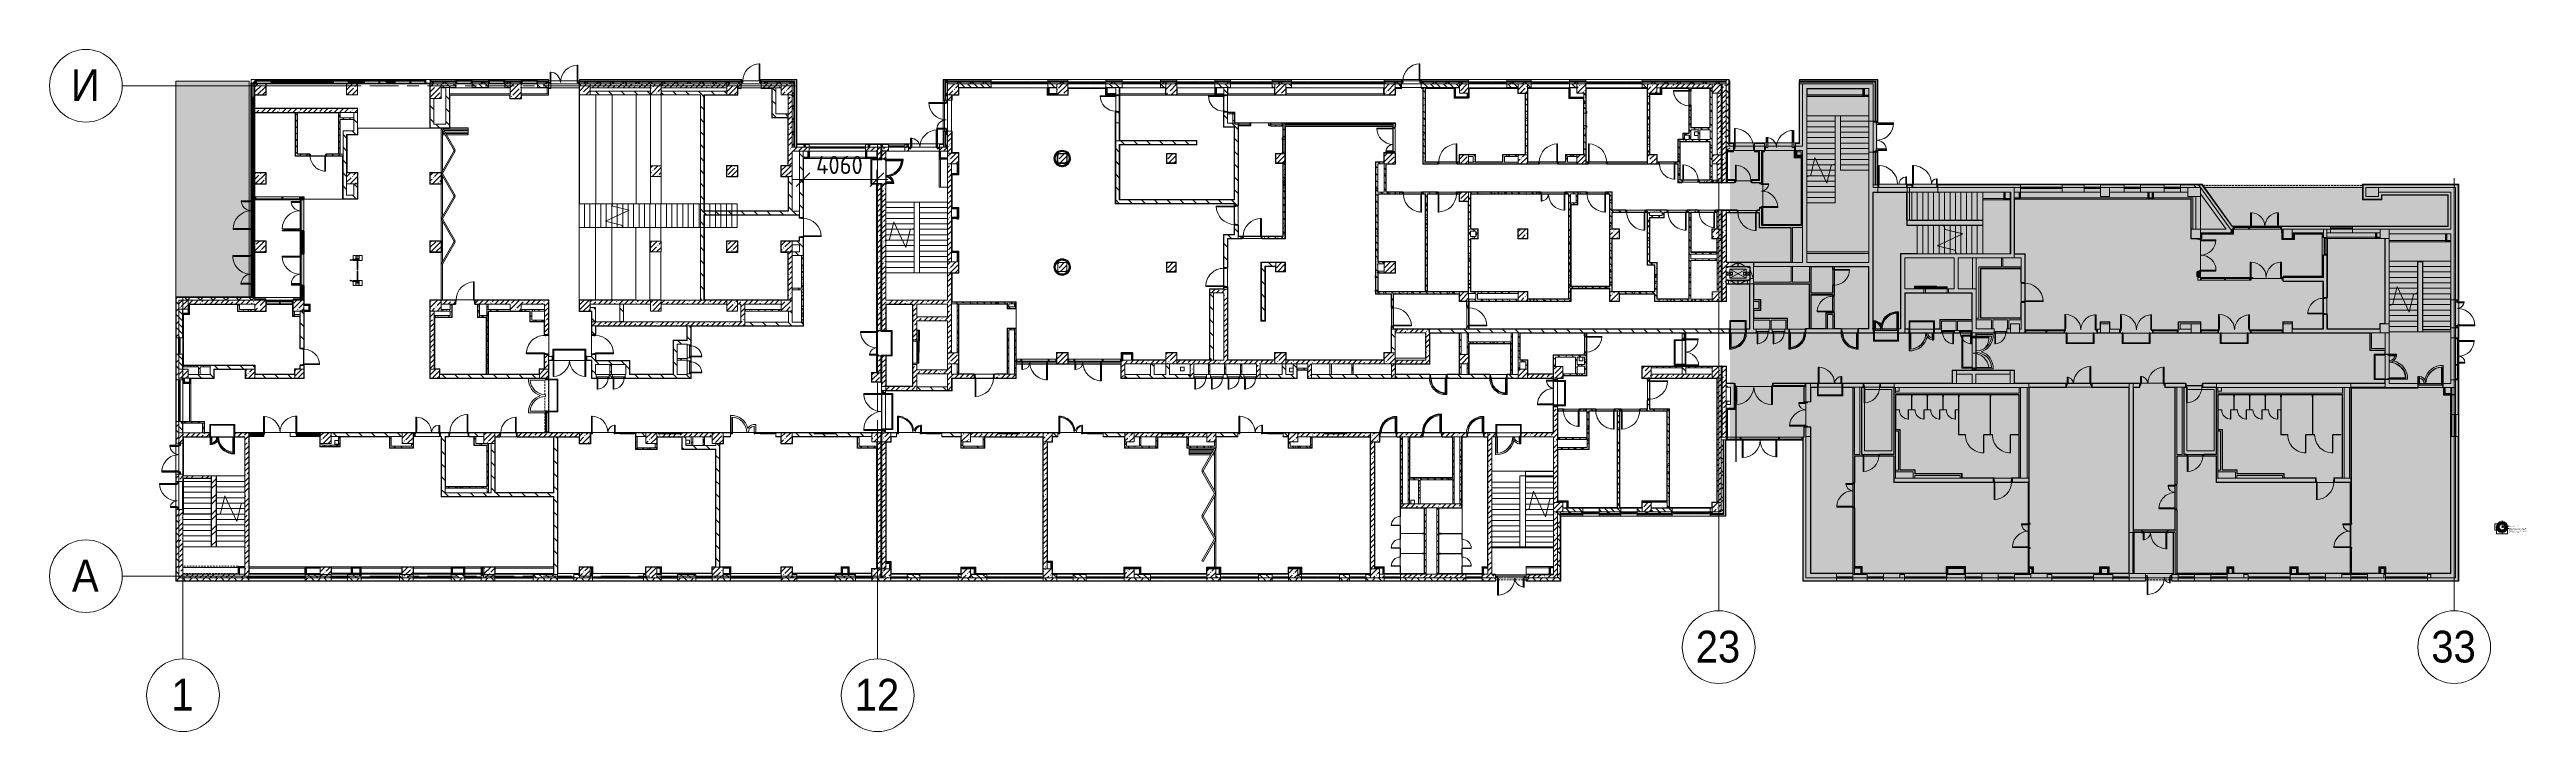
# Model space of a CAD drawing. Header units: millimetres. Extents: x 81676 to 276943, y -8553 to 29000.
# Drawn here: x 140734 to 276943, y -8553 to 29000 of the extents above; entities that cross this region are included whole.
import ezdxf

# ---------------------------------------------------------------- set-up
doc = ezdxf.new("R2010")
doc.units = ezdxf.units.MM
for name, pattern in [('200_ШТРИХ__ш1_п0_6_', [160, 100, -60]), ('ADSK_Штрих_ш2 п1', [300, 200, -100]), ('Осевая', [3175, 635, -476.25, 1587.5, -476.25])]:
    doc.linetypes.add(name, pattern=pattern)
for name, color, linetype, lineweight in [('A-ANNO-DIMS', 7, 'Continuous', 9), ('A-ANNO-DIMS-10', 7, 'Continuous', 9), ('A-ANNO-DIMS-500', 7, 'Continuous', 9), ('A-DETL', 7, 'Continuous', 9), ('A-DETL-1', 7, 'ADSK_Штрих_ш2 п1', 9), ('A-DETL-3', 7, 'Continuous', 5), ('A-DETL-4', 7, 'Continuous', 30), ('A-DETL-MBND', 7, '200_ШТРИХ__ш1_п0_6_', 9), ('A-DOOR', 7, 'Continuous', 5), ('A-GENM-2', 7, 'Continuous', 5), ('A-GLAZ-2', 7, 'Continuous', 5), ('A-GLAZ-CURT-1', 7, 'Continuous', 5), ('A-GLAZ-CWMG-2', 7, 'Continuous', 5), ('A-WALL', 7, 'Continuous', 9), ('A-WALL-6', 7, 'Continuous', 5), ('G-ANNO-TEXT', 7, 'Continuous', 9), ('I-WALL-3', 7, 'Continuous', 5), ('M-EQPM', 7, 'Continuous', 5), ('S-COLS-1', 7, 'Continuous', 5), ('S-STRS-2', 7, 'Continuous', 5), ('S-STRS-MBND-1', 7, 'Continuous', 5), ('Оси', 7, 'Continuous', 9), ('Оси-1', 7, 'Continuous', 20), ('Оси-2', 7, 'Осевая', 9)]:
    doc.layers.add(name, color=color, linetype=linetype, lineweight=lineweight)
for name, color, linetype, lineweight, true_color in [('A-DETL-2', 7, 'Continuous', 5, 0x737373), ('A-DETL-GENF-4', 7, 'Continuous', 5, 0xaaaaaa), ('A-DETL-GENF-5', 7, 'Continuous', 5, 0xe2e2e2), ('A-DETL-GENF-6', 7, 'Continuous', 5, 0xb7b7b7), ('A-DETL-GENF-7', 7, 'Continuous', 9, 0xf2dc97), ('A-DOOR-1', 7, 'Continuous', 5, 0xb7b7b7), ('A-DOOR-2', 7, 'Continuous', 5, 0x737373), ('A-DOOR-3', 7, 'Continuous', 5, 0xe2e2e2), ('A-DOOR-4', 7, 'Continuous', 5, 0xaaaaaa), ('A-DOOR-FRAM-1', 7, 'Continuous', 5, 0xb7b7b7), ('A-DOOR-FRAM-2', 7, 'Continuous', 5, 0xe2e2e2), ('A-DOOR-FRAM-3', 7, 'Continuous', 5, 0xaaaaaa), ('A-FLOR-2', 7, 'Continuous', 5, 0xb7b7b7), ('A-FLOR-3', 7, 'Continuous', 5, 0xaaaaaa), ('A-GENM-1', 7, 'Continuous', 5, 0x737373), ('A-GENM-3', 7, 'Continuous', 5, 0xe2ddcd), ('A-GLAZ-1', 7, 'Continuous', 5, 0x737373), ('A-GLAZ-CURT-2', 7, 'Continuous', 5, 0x737373), ('A-GLAZ-CWMG-3', 7, 'Continuous', 5, 0x383e42), ('A-GLAZ-CWMG-4', 7, 'Continuous', 5, 0x737373), ('A-WALL-4', 7, 'Continuous', 5, 0x737373), ('A-WALL-5', 7, 'Continuous', 9, 0x737373), ('I-WALL-1', 7, 'Continuous', 5, 0xe7e7e7), ('I-WALL-2', 7, 'Continuous', 9, 0xe7e7e7), ('I-WALL-4', 7, 'Continuous', 5, 0x737373), ('I-WALL-5', 7, 'Continuous', 5, 0x787878), ('M-EQPM-1', 7, 'Continuous', 5, 0x737373), ('S-COLS-2', 7, 'Continuous', 5, 0x737373), ('S-STRS-3', 7, 'Continuous', 5, 0x737373), ('S-STRS-MBND-2', 7, 'Continuous', 5, 0x737373)]:
    doc.layers.add(name, color=color, linetype=linetype, lineweight=lineweight, true_color=true_color)
doc.layers.add('A-DETL-GENF-3', color=7, linetype='Continuous', lineweight=9, true_color=0xc0c0c0, transparency=0.4)
doc.styles.add('Arial_1', font='arial.ttf', dxfattribs={"width": 0.9, "height": 1750})
doc.styles.add('GOST Common_5', font='GOST_Common.ttf', dxfattribs={"width": 0.9, "height": 40})
doc.styles.add('ISOCPEUR_5', font='isocpeur.ttf', dxfattribs={"width": 0.9, "height": 1000})
doc.styles.add('ISOCPEUR_6', font='isocpeur.ttf', dxfattribs={"width": 0.9, "height": 30})
doc.styles.add('ISOCPEUR_7', font='isocpeur.ttf', dxfattribs={"height": 25})
doc.dimstyles.new('ISO-2_0_0_9К_Средний_округл2_1', dxfattribs={"dimscale": 304.8, "dimtxt": 995.981176, "dimasz": 2.46063, "dimexe": 1.968504, "dimexo": 0, "dimgap": 0, "dimtad": 1, "dimdec": 0, "dimrnd": 10, "dimzin": 0, "dimdsep": 46, "dimtxsty": 'ISOCPEUR_5', "dimblk1": 'OBLIQUE', "dimblk2": 'OBLIQUE', "dimsah": 1, "dimcen": 0.09, "dimdle": 1.968504, "dimazin": 0, "dimtfac": 1, "dimtdec": 4, "dimtix": 1, "dimtmove": 0, "dimatfit": 3, "dimfxl": 1, "dimtvp": 1, "dimtolj": 1, "dimtzin": 0, "dimarcsym": 2})
doc.dimstyles.new('ISO-2_5_1_0K_БОЛЬШОЙ', dxfattribs={"dimscale": 304.8, "dimtxt": 24.899529, "dimasz": 0.065617, "dimexe": 0.07874, "dimexo": 0, "dimgap": 0, "dimtad": 1, "dimjust": 3, "dimdec": 0, "dimzin": 0, "dimdsep": 46, "dimtxsty": 'ISOCPEUR_7', "dimsah": 1, "dimcen": 0.09, "dimazin": 0, "dimtfac": 1, "dimtdec": 4, "dimtix": 1, "dimtmove": 0, "dimatfit": 2, "dimfxl": 1, "dimtvp": 1, "dimtolj": 1, "dimtzin": 0, "dimarcsym": 2})
doc.dimstyles.new('ISO-3_0', dxfattribs={"dimscale": 304.8, "dimtxt": 29.879435, "dimasz": 0.049213, "dimexe": 0.026247, "dimexo": 0, "dimgap": 0, "dimtad": 1, "dimdec": 0, "dimrnd": 10, "dimzin": 0, "dimdsep": 46, "dimtxsty": 'ISOCPEUR_6', "dimblk1": 'OBLIQUE', "dimblk2": 'OBLIQUE', "dimsah": 1, "dimcen": 0.09, "dimdle": 0.026247, "dimazin": 0, "dimtfac": 1, "dimtdec": 4, "dimtix": 1, "dimtmove": 0, "dimatfit": 3, "dimfxl": 1, "dimtvp": 1, "dimtolj": 1, "dimtzin": 0, "dimarcsym": 2})
pattern_1 = [(45, (147962.96, 0), (-285.1231, 285.1231), []), (45, (148248.1, 0), (-285.1231, 285.1231), [504.031, -100.806, 16.764, -84.042])]
pattern_2 = [(45, (147962.96, 0), (-353.5534, 353.5534), []), (135, (147962.96, 0), (-353.5534, -353.5534), [])]
pattern_3 = [(135, (147962.96, 0), (-377.1708, -377.1708), [533.4, -88.9, 17.78, -88.9]), (135, (147962.96, 376.94), (-377.1708, -377.1708), []), (50, (147962.96, 0), (637.6445, -55.7866), [66.675, -733.425]), (355, (147962.96, 0), (-123.3494, 668.699), [53.34, -586.74]), (100.451, (148016.1, -4.65), (514.299, 612.908), [56.665, -623.315]), (46.184, (147963, 177.8), (948.7764, -147.15), [100.012, -1100.137]), (96.636, (148042, 165.5), (830.909, 865.997), [84.998, -934.973]), (351.184, (147963, 177.8), (830.918, 865.988), [80.01, -880.11]), (21, (148051.86, 133.35), (530.6506, -357.9283), [66.675, -733.425]), (326, (148051.86, 133.35), (216.308, 644.6585), [53.34, -586.74]), (71.451, (148096.1, 103.5), (746.9596, 286.7243), [56.665, -623.315]), (37.5, (147962.96, 0), (10.81053, 295.9426), [16.764, -562.864, 16.764, -578.866, -588.962]), (37.5, (147962.96, 0), (10.81053, 295.9426), [-1175.258, 16.764, -572.198]), (7.5, (147962.96, 0), (233.8692, 350.6318), [16.764, -322.834, 16.764, -549.529, -224.472]), (7.5, (147962.96, 0), (233.8692, 350.6318), [-905.891, 16.764, -207.708]), (327.5, (147764.71, 0), (474.5678, -20.0513), [16.764, -205.486, 16.764, -676.656, -920.115]), (327.5, (147764.71, 0), (474.5678, -20.0513), [-915.67, 16.764, -903.351]), (317.5, (147675.8, 0), (518.4522, 88.9934), [16.764, -272.161, 16.764, -443.738, -653.415]), (317.5, (147675.8, 0), (518.4522, 88.9934), [-749.427, 16.764, -636.651])]
pattern_4 = [(135, (147962.96, 0), (-353.5534, -353.5534), [])]
pattern_5 = [(135, (147962.96, 0), (-176.7767, -176.7767), [])]
pattern_6 = [(135, (1826.41, 114.685), (-14.14214, -14.14214), []), (225, (1826.41, 114.685), (14.14214, -14.14214), [])]
pattern_7 = [(45, (-296.384, 114.685), (-14.1421, 14.1421), []), (135, (-296.384, 114.685), (-14.1421, -14.1421), [])]
pattern_8 = [(135, (1751.41, 114.685), (-14.14214, -14.14214), []), (225, (1751.41, 114.685), (14.14214, -14.14214), [])]
pattern_9 = [(45, (-371.384, 114.685), (-14.1421, 14.1421), []), (135, (-371.384, 114.685), (-14.1421, -14.1421), [])]
pattern_10 = [(135, (1826.41, 164.685), (-14.14214, -14.14214), []), (225, (1826.41, 164.685), (14.14214, -14.14214), [])]
pattern_11 = [(45, (-296.384, 164.685), (-14.1421, 14.1421), []), (135, (-296.384, 164.685), (-14.1421, -14.1421), [])]
pattern_12 = [(45, (147962.96, 0), (-176.7767, 176.7767), [])]
pattern_13 = [(135, (1601.41, 114.685), (-14.14214, -14.14214), []), (225, (1601.41, 114.685), (14.14214, -14.14214), [])]
pattern_14 = [(45, (-521.384, 114.685), (-14.1421, 14.1421), []), (135, (-521.384, 114.685), (-14.1421, -14.1421), [])]
pattern_15 = [(135, (1751.41, 164.685), (-14.14214, -14.14214), []), (225, (1751.41, 164.685), (14.14214, -14.14214), [])]
pattern_16 = [(45, (-371.384, 164.685), (-14.1421, 14.1421), []), (135, (-371.384, 164.685), (-14.1421, -14.1421), [])]
pattern_17 = [(45, (147962.96, 0), (-427.684, 427.684), []), (45, (148248.1, 0), (-427.684, 427.684), [])]
pattern_18 = [(135, (1751.41, 174.685), (-14.14214, -14.14214), []), (225, (1751.41, 174.685), (14.14214, -14.14214), [])]
pattern_19 = [(45, (-371.384, 174.685), (-14.1421, 14.1421), []), (135, (-371.384, 174.685), (-14.1421, -14.1421), [])]
pattern_20 = [(135, (1826.41, 174.685), (-14.14214, -14.14214), []), (225, (1826.41, 174.685), (14.14214, -14.14214), [])]
pattern_21 = [(45, (-296.384, 174.685), (-14.1421, 14.1421), []), (135, (-296.384, 174.685), (-14.1421, -14.1421), [])]
pattern_22 = [(135, (1951.41, 164.685), (-14.14214, -14.14214), []), (225, (1951.41, 164.685), (14.14214, -14.14214), [])]
pattern_23 = [(45, (-171.384, 164.685), (-14.1421, 14.1421), []), (135, (-171.384, 164.685), (-14.1421, -14.1421), [])]
pattern_24 = [(45, (147962.96, 0), (-530.33, 530.33), []), (135, (147962.96, 0), (-530.33, -530.33), [])]

# ---------------------------------------------------------------- blocks, each defined once
blk = doc.blocks.new('BSC_Колонна _Прямоугольная - 600х600-23286269-1_6_3_птичка')
at = {"layer": 'S-COLS-1'}
h = blk.add_hatch(dxfattribs=at)
h.set_pattern_fill('FP_35', color=256, style=0, pattern_type=2)
h.set_pattern_definition([(45, (-29509.74, -7600), (-285.123, 285.123), []), (45, (-29224.6, -7600), (-285.123, 285.123), [504.031, -100.806, 16.764, -84.042])])
h.paths.add_polyline_path([(300, -300), (300, 300), (-300, 300), (-300, -300), (119, -300)])
for p, q in [((300, 300), (-300, 300)), ((-300, 300), (-300, -300)), ((300, -300), (300, 300)), ((-300, -300), (300, -300))]:
    blk.add_line(p, q, dxfattribs=at)
blk = doc.blocks.new('BSC_Колонна _Прямоугольная - 500х500-23286270-1_6_3_птичка')
at = {"layer": 'S-COLS-1'}
h = blk.add_hatch(dxfattribs=at)
h.set_pattern_fill('FP_36', color=256, style=0, pattern_type=2)
h.set_pattern_definition([(45, (-38790, -7650), (-285.123, 285.123), []), (45, (-38504.88, -7650), (-285.123, 285.123), [504.031, -100.806, 16.764, -84.042])])
h.paths.add_polyline_path([(-250, -250), (250, -250), (250, 250), (-250, 250), (-250, -105)])
for p, q in [((250, 250), (-250, 250)), ((-250, 250), (-250, -250)), ((250, -250), (250, 250)), ((-250, -250), (250, -250))]:
    blk.add_line(p, q, dxfattribs=at)
blk = doc.blocks.new('BSC_Колонна _Прямоугольная - 500х500-V14-1_6_3_птичка')
at = {"layer": 'S-COLS-1'}
h = blk.add_hatch(dxfattribs=at)
h.set_pattern_fill('FP_37', color=256, style=0, pattern_type=2)
h.set_pattern_definition([(45, (-43160, -7650), (-285.123, 285.123), []), (45, (-42874.88, -7650), (-285.123, 285.123), [504.031, -100.806, 16.764, -84.042])])
h.paths.add_polyline_path([(250, -250), (250, 250), (-250, 250), (-250, -250)])
for p, q in [((250, 250), (-250, 250)), ((-250, 250), (-250, -250)), ((250, -250), (250, 250)), ((-250, -250), (250, -250))]:
    blk.add_line(p, q, dxfattribs=at)
blk = doc.blocks.new('BSC_Колонна _Прямоугольная - 500х500-V15-1_6_3_птичка')
at = {"layer": 'S-COLS-1'}
h = blk.add_hatch(dxfattribs=at)
h.set_pattern_fill('FP_38', color=256, style=0, pattern_type=2)
h.set_pattern_definition([(45, (-47660, -7650), (-285.123, 285.123), []), (45, (-47374.88, -7650), (-285.123, 285.123), [504.031, -100.806, 16.764, -84.042])])
h.paths.add_polyline_path([(-250, -250), (250, -250), (250, 250), (-250, 250), (-250, -105)])
for p, q in [((250, 250), (-250, 250)), ((-250, 250), (-250, -250)), ((250, -250), (250, 250)), ((-250, -250), (250, -250))]:
    blk.add_line(p, q, dxfattribs=at)
blk = doc.blocks.new('BSC_Колонна _Прямоугольная - 500х500-V16-1_6_3_птичка')
at = {"layer": 'S-COLS-1'}
h = blk.add_hatch(dxfattribs=at)
h.set_pattern_fill('FP_39', color=256, style=0, pattern_type=2)
h.set_pattern_definition([(45, (-52160, -7650), (-285.123, 285.123), []), (45, (-51874.88, -7650), (-285.123, 285.123), [504.031, -100.806, 16.764, -84.042])])
h.paths.add_polyline_path([(250, -250), (250, 250), (-250, 250), (-250, -250)])
for p, q in [((250, 250), (-250, 250)), ((-250, 250), (-250, -250)), ((250, -250), (250, 250)), ((-250, -250), (250, -250))]:
    blk.add_line(p, q, dxfattribs=at)
blk = doc.blocks.new('BSC_Колонна _Прямоугольная - 500х500-V17-1_6_3_птичка')
at = {"layer": 'S-COLS-1'}
h = blk.add_hatch(dxfattribs=at)
h.set_pattern_fill('FP_40', color=256, style=0, pattern_type=2)
h.set_pattern_definition([(45, (-61160, -7650), (-285.1231, 285.1231), []), (45, (-60874.88, -7650), (-285.123, 285.123), [504.031, -100.806, 16.764, -84.042])])
h.paths.add_polyline_path([(250, -250), (250, 250), (-250, 250), (-250, -250)])
for p, q in [((250, 250), (-250, 250)), ((-250, 250), (-250, -250)), ((250, -250), (250, 250)), ((-250, -250), (250, -250))]:
    blk.add_line(p, q, dxfattribs=at)
blk = doc.blocks.new('BSC_Колонна _Прямоугольная - 600х600-V18-1_6_3_птичка')
at = {"layer": 'S-COLS-1'}
h = blk.add_hatch(dxfattribs=at)
h.set_pattern_fill('FP_41', color=256, style=0, pattern_type=2)
h.set_pattern_definition([(45, (-25860, -200), (-285.123, 285.123), []), (45, (-25574.88, -200), (-285.123, 285.123), [504.031, -100.806, 16.764, -84.042])])
h.paths.add_polyline_path([(300, -300), (300, 300), (-300, 300), (-300, -300), (42, -300)])
for p, q in [((300, 300), (-300, 300)), ((-300, 300), (-300, -300)), ((300, -300), (300, 300)), ((-300, -300), (300, -300))]:
    blk.add_line(p, q, dxfattribs=at)
blk = doc.blocks.new('BSC_Колонна _Прямоугольная - 600х600-V19-1_6_3_птичка')
at = {"layer": 'S-COLS-1'}
h = blk.add_hatch(dxfattribs=at)
h.set_pattern_fill('FP_42', color=256, style=0, pattern_type=2)
h.set_pattern_definition([(45, (-29509.74, -200), (-285.123, 285.123), []), (45, (-29224.6, -200), (-285.123, 285.123), [504.031, -100.806, 16.764, -84.042])])
h.paths.add_polyline_path([(110, -300), (300, -300), (300, 300), (-300, 300), (-300, -300)])
for p, q in [((300, 300), (-300, 300)), ((-300, 300), (-300, -300)), ((300, -300), (300, 300)), ((-300, -300), (300, -300))]:
    blk.add_line(p, q, dxfattribs=at)
blk = doc.blocks.new('BSC_Колонна _Прямоугольная - 500х500-V20-1_6_3_птичка')
at = {"layer": 'S-COLS-1'}
h = blk.add_hatch(dxfattribs=at)
h.set_pattern_fill('FP_43', color=256, style=0, pattern_type=2)
h.set_pattern_definition([(45, (-38790, -150), (-285.123, 285.123), []), (45, (-38504.88, -150), (-285.123, 285.123), [504.031, -100.806, 16.764, -84.042])])
h.paths.add_polyline_path([(124, -250), (250, -250), (250, 250), (-250, 250), (-250, -250), (-30, -250)])
for p, q in [((250, 250), (-250, 250)), ((-250, 250), (-250, -250)), ((250, -250), (250, 250)), ((-250, -250), (250, -250))]:
    blk.add_line(p, q, dxfattribs=at)
blk = doc.blocks.new('BSC_Колонна _Прямоугольная - 500х500-V21-1_6_3_птичка')
at = {"layer": 'S-COLS-1'}
h = blk.add_hatch(dxfattribs=at)
h.set_pattern_fill('FP_44', color=256, style=0, pattern_type=2)
h.set_pattern_definition([(45, (-43160, -150), (-285.123, 285.123), []), (45, (-42874.88, -150), (-285.123, 285.123), [504.031, -100.806, 16.764, -84.042])])
h.paths.add_polyline_path([(250, -250), (250, 250), (-250, 250), (-250, -250)])
for p, q in [((250, 250), (-250, 250)), ((-250, 250), (-250, -250)), ((250, -250), (250, 250)), ((-250, -250), (250, -250))]:
    blk.add_line(p, q, dxfattribs=at)
blk = doc.blocks.new('BSC_Колонна _Прямоугольная - 500х500-V22-1_6_3_птичка')
at = {"layer": 'S-COLS-1'}
h = blk.add_hatch(dxfattribs=at)
h.set_pattern_fill('FP_45', color=256, style=0, pattern_type=2)
h.set_pattern_definition([(45, (-47660, -150), (-285.123, 285.123), []), (45, (-47374.88, -150), (-285.123, 285.123), [504.031, -100.806, 16.764, -84.042])])
h.paths.add_polyline_path([(250, -250), (250, 250), (-250, 250), (-250, -250)])
for p, q in [((250, 250), (-250, 250)), ((-250, 250), (-250, -250)), ((250, -250), (250, 250)), ((-250, -250), (250, -250))]:
    blk.add_line(p, q, dxfattribs=at)
blk = doc.blocks.new('BSC_Колонна _Прямоугольная - 500х500-V23-1_6_3_птичка')
at = {"layer": 'S-COLS-1'}
h = blk.add_hatch(dxfattribs=at)
h.set_pattern_fill('FP_46', color=256, style=0, pattern_type=2)
h.set_pattern_definition([(45, (-52160, -150), (-285.123, 285.123), []), (45, (-51874.88, -150), (-285.123, 285.123), [504.031, -100.806, 16.764, -84.042])])
h.paths.add_polyline_path([(-250, -250), (250, -250), (250, 250), (-250, 250), (-250, -245)])
for p, q in [((250, 250), (-250, 250)), ((-250, 250), (-250, -250)), ((250, -250), (250, 250)), ((-250, -250), (250, -250))]:
    blk.add_line(p, q, dxfattribs=at)
blk = doc.blocks.new('BSC_Колонна _Прямоугольная - 500х500-V24-1_6_3_птичка')
at = {"layer": 'S-COLS-1'}
h = blk.add_hatch(dxfattribs=at)
h.set_pattern_fill('FP_47', color=256, style=0, pattern_type=2)
h.set_pattern_definition([(45, (-61160, -150), (-285.123, 285.123), []), (45, (-60874.88, -150), (-285.123, 285.123), [504.031, -100.806, 16.764, -84.042])])
h.paths.add_polyline_path([(62, -250), (250, -250), (250, 250), (-250, 250), (-250, -250)])
for p, q in [((250, 250), (-250, 250)), ((-250, 250), (-250, -250)), ((250, -250), (250, 250)), ((-250, -250), (250, -250))]:
    blk.add_line(p, q, dxfattribs=at)
blk = doc.blocks.new('BSC_Колонна _Прямоугольная - 500х500-V25-1_6_3_птичка')
at = {"layer": 'S-COLS-1'}
h = blk.add_hatch(dxfattribs=at)
h.set_pattern_fill('FP_48', color=256, style=0, pattern_type=2)
h.set_pattern_definition([(45, (-65660, -150), (-285.1231, 285.1231), []), (45, (-65374.88, -150), (-285.1231, 285.1231), [504.031, -100.806, 16.764, -84.042])])
h.paths.add_polyline_path([(209, -250), (250, -250), (250, 250), (-250, 250), (-250, -250)])
for p, q in [((250, 250), (-250, 250)), ((-250, 250), (-250, -250)), ((250, -250), (250, 250)), ((-250, -250), (250, -250))]:
    blk.add_line(p, q, dxfattribs=at)
blk = doc.blocks.new('BSC_Колонна _Прямоугольная - 500х500-V26-1_6_3_птичка')
at = {"layer": 'S-COLS-1'}
h = blk.add_hatch(dxfattribs=at)
h.set_pattern_fill('FP_49', color=256, style=0, pattern_type=2)
h.set_pattern_definition([(45, (-75730, -3800), (-285.1231, 285.1231), []), (45, (-75444.88, -3800), (-285.1231, 285.1231), [504.031, -100.806, 16.764, -84.042])])
h.paths.add_polyline_path([(120, -250), (250, -250), (250, 250), (-250, 250), (-250, -250), (-30, -250)])
for p, q in [((250, 250), (-250, 250)), ((-250, 250), (-250, -250)), ((250, -250), (250, 250)), ((-250, -250), (250, -250))]:
    blk.add_line(p, q, dxfattribs=at)
blk = doc.blocks.new('BSC_Колонна _Прямоугольная - 500х500-V27-1_6_3_птичка')
at = {"layer": 'S-COLS-1'}
h = blk.add_hatch(dxfattribs=at)
h.set_pattern_fill('FP_50', color=256, style=0, pattern_type=2)
h.set_pattern_definition([(45, (-80600, -3800), (-285.1231, 285.1231), []), (45, (-80314.88, -3800), (-285.1231, 285.1231), [504.031, -100.806, 16.764, -84.042])])
h.paths.add_polyline_path([(250, -250), (250, 250), (-250, 250), (-250, -250), (141, -250)])
for p, q in [((250, 250), (-250, 250)), ((-250, 250), (-250, -250)), ((250, -250), (250, 250)), ((-250, -250), (250, -250))]:
    blk.add_line(p, q, dxfattribs=at)
blk = doc.blocks.new('BSC_Колонна _Прямоугольная - 500х500-V28-1_6_3_птичка')
at = {"layer": 'S-COLS-1'}
h = blk.add_hatch(dxfattribs=at)
h.set_pattern_fill('FP_51', color=256, style=0, pattern_type=2)
h.set_pattern_definition([(45, (-65660, -7650), (-285.1231, 285.1231), []), (45, (-65374.88, -7650), (-285.1231, 285.1231), [504.031, -100.806, 16.764, -84.042])])
h.paths.add_polyline_path([(-30, -250), (250, -250), (250, 22), (220, 22), (220, 30), (250, 30), (250, 250), (-250, 250), (-250, -250)])
for p, q in [((220, 250), (-250, 250)), ((-250, 250), (-250, -250)), ((250, -250), (250, 22)), ((-250, -250), (250, -250))]:
    blk.add_line(p, q, dxfattribs=at)
blk = doc.blocks.new('BSC_Колонна _Прямоугольная - 600х600-23205240-1_6_3_птичка')
at = {"layer": 'S-COLS-1'}
h = blk.add_hatch(dxfattribs=at)
h.set_pattern_fill('FP_52', color=256, style=0, pattern_type=2)
h.set_pattern_definition([(45, (-66460, -12000), (-285.1231, 285.1231), []), (45, (-66174.88, -12000), (-285.1231, 285.1231), [504.031, -100.806, 16.764, -84.042])])
h.paths.add_polyline_path([(-300, -300), (300, -300), (300, 300), (-300, 300), (-300, -100)])
for p, q in [((300, 300), (-300, 300)), ((-300, 300), (-300, -300)), ((300, -300), (300, 300)), ((-300, -300), (300, -300))]:
    blk.add_line(p, q, dxfattribs=at)
blk = doc.blocks.new('BSC_Колонна _Прямоугольная - 600х800-24078684-1_6_3_птичка')
at = {"layer": 'S-COLS-1'}
h = blk.add_hatch(dxfattribs=at)
h.set_pattern_fill('FP_53', color=256, style=0, pattern_type=2)
h.set_pattern_definition([(45, (-14010, -26700), (-285.123, 285.123), []), (45, (-13724.88, -26700), (-285.123, 285.123), [504.031, -100.806, 16.764, -84.042])])
h.paths.add_polyline_path([(-300, -400), (300, -400), (300, 400), (-300, 400), (-300, 200)])
for p, q in [((300, 400), (-300, 400)), ((-300, 400), (-300, -400)), ((300, -400), (300, 400)), ((-300, -400), (300, -400))]:
    blk.add_line(p, q, dxfattribs=at)
blk = doc.blocks.new('BSC_Колонна _Прямоугольная - 600х600-V29-1_6_3_птичка')
at = {"layer": 'S-COLS-1'}
h = blk.add_hatch(dxfattribs=at)
h.set_pattern_fill('FP_55', color=256, style=0, pattern_type=2)
h.set_pattern_definition([(45, (-14010, -14900), (-285.123, 285.123), []), (45, (-13724.88, -14900), (-285.123, 285.123), [504.031, -100.806, 16.764, -84.042])])
h.paths.add_polyline_path([(220, -300), (300, -300), (300, 300), (-300, 300), (-300, -300), (-80, -300)])
for p, q in [((300, 300), (-300, 300)), ((-300, 300), (-300, -300)), ((300, -300), (300, 300)), ((-300, -300), (300, -300))]:
    blk.add_line(p, q, dxfattribs=at)
blk = doc.blocks.new('BSC_Колонна _Прямоугольная - 600х600-23295697-1_6_3_птичка')
at = {"layer": 'S-COLS-1'}
h = blk.add_hatch(dxfattribs=at)
h.set_pattern_fill('FP_56', color=256, style=0, pattern_type=2)
h.set_pattern_definition([(45, (-14010, -18150), (-285.123, 285.123), []), (45, (-13724.88, -18150), (-285.123, 285.123), [504.031, -100.806, 16.764, -84.042])])
h.paths.add_polyline_path([(-300, -300), (300, -300), (300, 300), (-300, 300), (-300, 281)])
for p, q in [((300, 300), (-300, 300)), ((-300, 300), (-300, -300)), ((300, -300), (300, 300)), ((-300, -300), (300, -300))]:
    blk.add_line(p, q, dxfattribs=at)
blk = doc.blocks.new('BSC_Колонна _Прямоугольная - 600х600-V30-1_6_3_птичка')
at = {"layer": 'S-COLS-1'}
h = blk.add_hatch(dxfattribs=at)
h.set_pattern_fill('FP_57', color=256, style=0, pattern_type=2)
h.set_pattern_definition([(45, (-14010, -21900), (-285.123, 285.123), []), (45, (-13724.88, -21900), (-285.123, 285.123), [504.031, -100.806, 16.764, -84.042])])
h.paths.add_polyline_path([(-300, -300), (300, -300), (300, 300), (-300, 300), (-300, -108)])
for p, q in [((300, 300), (-300, 300)), ((-300, 300), (-300, -300)), ((300, -300), (300, 300)), ((-300, -300), (300, -300))]:
    blk.add_line(p, q, dxfattribs=at)
blk = doc.blocks.new('BSC_Колонна _Прямоугольная - 600х600-V31-1_6_3_птичка')
at = {"layer": 'S-COLS-1'}
h = blk.add_hatch(dxfattribs=at)
h.set_pattern_fill('FP_58', color=256, style=0, pattern_type=2)
h.set_pattern_definition([(45, (-25860, -7600), (-285.123, 285.123), []), (45, (-25574.88, -7600), (-285.123, 285.123), [504.031, -100.806, 16.764, -84.042])])
h.paths.add_polyline_path([(-111, -300), (300, -300), (300, 300), (-300, 300), (-300, -300)])
for p, q in [((300, 300), (-300, 300)), ((-300, 300), (-300, -300)), ((300, -300), (300, 300)), ((-300, -300), (300, -300))]:
    blk.add_line(p, q, dxfattribs=at)
blk = doc.blocks.new('BSC_Колонна _Прямоугольная - 600х600-V32-1_6_3_птичка')
at = {"layer": 'S-COLS-1'}
h = blk.add_hatch(dxfattribs=at)
h.set_pattern_fill('FP_59', color=256, style=0, pattern_type=2)
h.set_pattern_definition([(45, (-26110, -26800), (-285.123, 285.123), []), (45, (-25824.88, -26800), (-285.123, 285.123), [504.031, -100.806, 16.764, -84.042])])
h.paths.add_polyline_path([(300, -300), (300, 300), (-300, 300), (-300, -300), (-208, -300)])
for p, q in [((300, 300), (-300, 300)), ((-300, 300), (-300, -300)), ((300, -300), (300, 300)), ((-300, -300), (300, -300))]:
    blk.add_line(p, q, dxfattribs=at)
blk = doc.blocks.new('BSC_Колонна _Прямоугольная - 600х600-V33-1_6_3_птичка')
at = {"layer": 'S-COLS-1'}
h = blk.add_hatch(dxfattribs=at)
h.set_pattern_fill('FP_60', color=256, style=0, pattern_type=2)
h.set_pattern_definition([(45, (-26110, -14900), (-285.123, 285.123), []), (45, (-25824.88, -14900), (-285.123, 285.123), [504.031, -100.806, 16.764, -84.042])])
h.paths.add_polyline_path([(-300, -300), (300, -300), (300, 300), (-300, 300), (-300, -97)])
for p, q in [((300, 300), (-300, 300)), ((-300, 300), (-300, -300)), ((300, -300), (300, 300)), ((-300, -300), (300, -300))]:
    blk.add_line(p, q, dxfattribs=at)
blk = doc.blocks.new('BSC_Колонна _Прямоугольная - 600х600-V34-1_6_3_птичка')
at = {"layer": 'S-COLS-1'}
h = blk.add_hatch(dxfattribs=at)
h.set_pattern_fill('FP_61', color=256, style=0, pattern_type=2)
h.set_pattern_definition([(45, (-66460, -17000), (-285.1231, 285.1231), []), (45, (-66174.88, -17000), (-285.1231, 285.1231), [504.031, -100.806, 16.764, -84.042])])
h.paths.add_polyline_path([(288, -300), (300, -300), (300, 300), (-300, 300), (-300, -300)])
for p, q in [((300, 300), (-300, 300)), ((-300, 300), (-300, -300)), ((300, -300), (300, 300)), ((-300, -300), (300, -300))]:
    blk.add_line(p, q, dxfattribs=at)
blk = doc.blocks.new('BSC_Колонна _Прямоугольная - 500х500-23287078-1_6_3_птичка')
at = {"layer": 'S-COLS-1'}
h = blk.add_hatch(dxfattribs=at)
h.set_pattern_fill('FP_62', color=256, style=0, pattern_type=2)
h.set_pattern_definition([(45, (-84450, -22950), (-285.1231, 285.1231), []), (45, (-84164.88, -22950), (-285.1231, 285.1231), [504.031, -100.806, 16.764, -84.042])])
h.paths.add_polyline_path([(8, -250), (250, -250), (250, 250), (-250, 250), (-250, -250)])
for p, q in [((250, 250), (-250, 250)), ((-250, 250), (-250, -250)), ((250, -250), (250, 250)), ((-250, -250), (250, -250))]:
    blk.add_line(p, q, dxfattribs=at)
blk = doc.blocks.new('110_Дверь_СКБ_1Ст_Внутренняя1 - Д-8 950x2100h_охрана-31784688-1_6_3_птичка')
at = {"layer": 'A-DOOR-1'}
for p, q in [((437.5, 950), (397.5, 950)), ((397.5, 950), (397.5, 100)), ((397.5, 100), (437.5, 100)), ((437.5, 100), (437.5, 950))]:
    blk.add_line(p, q, dxfattribs=at)
blk.add_arc((437.5, 100), 850, 90, 180, dxfattribs=at)
at = {"layer": 'A-DOOR-FRAM-1'}
for p, q in [((-422.5, 108), (-492.5, 108)), ((-492.5, 108), (-492.5, 100)), ((-492.5, 100), (-422.5, 100)), ((-437.5, 100), (-462.5, 100)), ((-462.5, 100), (-462.5, -100)), ((-412.5, 100), (-437.5, 100)), ((-437.5, 100), (-437.5, 20)), ((-437.5, -100), (-437.5, 100)), ((-422.5, 100), (-437.5, 100)), ((-437.5, 100), (-437.5, 99)), ((-437.5, 99), (-422.5, 99)), ((-437.5, 20), (-402.5, 20)), ((-422.5, 20), (-437.5, 20)), ((-437.5, 20), (-437.5, -100)), ((-422.5, 100), (-422.5, 108)), ((-422.5, 99), (-422.5, 100)), ((-422.5, -100), (-422.5, 20)), ((-412.5, 60), (-412.5, 100)), ((-402.5, 60), (-412.5, 60)), ((-402.5, 20), (-402.5, 60)), ((437.5, 60), (427.5, 60)), ((427.5, 60), (427.5, 20)), ((427.5, 20), (462.5, 20)), ((437.5, 100), (437.5, 60)), ((462.5, 100), (437.5, 100)), ((517.5, 108), (447.5, 108)), ((447.5, 108), (447.5, 100)), ((462.5, 100), (447.5, 100)), ((447.5, 100), (447.5, 99)), ((447.5, 100), (517.5, 100)), ((447.5, 99), (462.5, 99)), ((462.5, 20), (447.5, 20)), ((447.5, 20), (447.5, -100)), ((462.5, 20), (462.5, 100)), ((487.5, 100), (462.5, 100)), ((462.5, 100), (462.5, -100)), ((462.5, 99), (462.5, 100)), ((462.5, -100), (462.5, 20)), ((487.5, -100), (487.5, 100)), ((517.5, 100), (517.5, 108)), ((-422.5, -100), (-492.5, -100)), ((-492.5, -100), (-492.5, -108)), ((-492.5, -108), (-422.5, -108)), ((-462.5, -100), (-437.5, -100)), ((-437.5, -100), (-422.5, -100)), ((-422.5, -108), (-422.5, -100)), ((447.5, -100), (462.5, -100)), ((517.5, -100), (447.5, -100)), ((447.5, -100), (447.5, -108)), ((447.5, -108), (517.5, -108)), ((462.5, -100), (487.5, -100)), ((517.5, -108), (517.5, -100))]:
    blk.add_line(p, q, dxfattribs=at)
blk = doc.blocks.new('110_Дверь_СКБ_1Ст_Внутренняя1 - Д-8 950x2100h_охрана-32224770-1_6_3_птичка')
at = {"layer": 'A-DOOR-1'}
for p, q in [((437, 890), (397, 890)), ((397, 890), (397, 40)), ((397, 40), (437, 40)), ((437, 40), (437, 890))]:
    blk.add_line(p, q, dxfattribs=at)
blk.add_arc((437, 40), 850, 90, 180, dxfattribs=at)
at = {"layer": 'A-DOOR-FRAM-1'}
for p, q in [((-423, 48), (-493, 48)), ((-493, 48), (-493, 40)), ((-493, 40), (-423, 40)), ((-438, 40), (-463, 40)), ((-463, 40), (-463, -40)), ((-413, 40), (-438, 40)), ((-438, 40), (-438, -40)), ((-438, -40), (-438, 40)), ((-423, 40), (-438, 40)), ((-438, 40), (-438, 39)), ((-438, 39), (-423, 39)), ((-423, 40), (-423, 48)), ((-423, 39), (-423, 40)), ((-413, 0), (-413, 40)), ((-403, 0), (-413, 0)), ((-403, -40), (-403, 0)), ((437, 0), (427, 0)), ((427, 0), (427, -40)), ((437, 40), (437, 0)), ((462, 40), (437, 40)), ((517, 48), (447, 48)), ((447, 48), (447, 40)), ((462, 40), (447, 40)), ((447, 40), (447, 39)), ((447, 40), (517, 40)), ((447, 39), (462, 39)), ((462, -40), (462, 40)), ((487, 40), (462, 40)), ((462, 40), (462, -40)), ((462, 39), (462, 40)), ((487, -40), (487, 40)), ((517, 40), (517, 48)), ((-423, -40), (-493, -40)), ((-493, -40), (-493, -48)), ((-493, -48), (-423, -48)), ((-463, -40), (-438, -40)), ((-423, -39), (-438, -39)), ((-438, -39), (-438, -40)), ((-438, -40), (-403, -40)), ((-438, -40), (-423, -40)), ((-423, -40), (-423, -39)), ((-423, -48), (-423, -40)), ((427, -40), (462, -40)), ((462, -39), (447, -39)), ((447, -39), (447, -40)), ((447, -40), (462, -40)), ((517, -40), (447, -40)), ((447, -40), (447, -48)), ((447, -48), (517, -48)), ((462, -40), (462, -39)), ((462, -40), (487, -40)), ((517, -48), (517, -40))]:
    blk.add_line(p, q, dxfattribs=at)
blk = doc.blocks.new('110_Дверь_СКБ_1Ст_Внутренняя1 - Д-7а_л__950x2100h_Туалет-32220591-1_6_3_птичка')
at = {"layer": 'A-DOOR-1'}
for p, q in [((487.5, 1060), (447.5, 1060)), ((447.5, 1060), (447.5, 110)), ((447.5, 110), (487.5, 110)), ((487.5, 110), (487.5, 1060))]:
    blk.add_line(p, q, dxfattribs=at)
blk.add_arc((487.5, 110), 950, 90, 180, dxfattribs=at)
at = {"layer": 'A-DOOR-FRAM-1'}
for p, q in [((-472.5, 118), (-542.5, 118)), ((-542.5, 118), (-542.5, 110)), ((-542.5, 110), (-472.5, 110)), ((-487.5, 110), (-512.5, 110)), ((-512.5, 110), (-512.5, -110)), ((-462.5, 110), (-487.5, 110)), ((-487.5, 110), (-487.5, 30)), ((-487.5, -110), (-487.5, 110)), ((-472.5, 110), (-487.5, 110)), ((-487.5, 110), (-487.5, 109)), ((-487.5, 109), (-472.5, 109)), ((-487.5, 30), (-452.5, 30)), ((-472.5, 30), (-487.5, 30)), ((-487.5, 30), (-487.5, -110)), ((-472.5, 110), (-472.5, 118)), ((-472.5, 109), (-472.5, 110)), ((-472.5, -110), (-472.5, 30)), ((-462.5, 70), (-462.5, 110)), ((-452.5, 70), (-462.5, 70)), ((-452.5, 30), (-452.5, 70)), ((487.5, 70), (477.5, 70)), ((477.5, 68.4), (477.5, 30)), ((477.5, 30), (512.5, 30)), ((487.5, 110), (487.5, 70)), ((512.5, 110), (487.5, 110)), ((567.5, 118), (497.5, 118)), ((497.5, 118), (497.5, 110)), ((512.5, 110), (497.5, 110)), ((497.5, 110), (497.5, 109)), ((497.5, 110), (567.5, 110)), ((497.5, 109), (512.5, 109)), ((512.5, 30), (497.5, 30)), ((497.5, 30), (497.5, -110)), ((512.5, 30), (512.5, 110)), ((537.5, 110), (512.5, 110)), ((512.5, 110), (512.5, -110)), ((512.5, 109), (512.5, 110)), ((512.5, -110), (512.5, 30)), ((537.5, -110), (537.5, 110)), ((567.5, 110), (567.5, 118)), ((-472.5, -110), (-542.5, -110)), ((-542.5, -110), (-542.5, -118)), ((-542.5, -118), (-472.5, -118)), ((-512.5, -110), (-487.5, -110)), ((-487.5, -110), (-472.5, -110)), ((-472.5, -118), (-472.5, -110)), ((497.5, -110), (512.5, -110)), ((567.5, -110), (497.5, -110)), ((497.5, -110), (497.5, -118)), ((497.5, -118), (567.5, -118)), ((512.5, -110), (537.5, -110)), ((567.5, -118), (567.5, -110))]:
    blk.add_line(p, q, dxfattribs=at)
blk = doc.blocks.new('110_Дверь_СКБ_2Ст - Д-2а_л_ Из коридора на лестницу-32216062-1_6_3_птичка')
at = {"layer": 'A-DOOR-1'}
for p, q in [((-637.5, 500), (-637.5, 100)), ((-587.5, 500), (-637.5, 500)), ((-637.5, 100), (-587.5, 100)), ((-587.5, 100), (-587.5, 500)), ((662.5, 1000), (612.5, 1000)), ((612.5, 1000), (612.5, 100)), ((612.5, 100), (662.5, 100)), ((662.5, 100), (662.5, 1000))]:
    blk.add_line(p, q, dxfattribs=at)
for centre, radius, start, end in [((-637.5, 100), 400, 360, 90), ((662.5, 100), 900, 90, 180)]:
    blk.add_arc(centre, radius, start, end, dxfattribs=at)
at = {"layer": 'A-DOOR-FRAM-1'}
for p, q in [((-672.5, 108), (-742.5, 108)), ((-742.5, 108), (-742.5, 100)), ((-742.5, 100), (-672.5, 100)), ((-637.5, 100), (-687.5, 100)), ((-687.5, 100), (-687.5, 20)), ((-687.5, 20), (-627.5, 20)), ((-672.5, 20), (-687.5, 20)), ((-687.5, 20), (-687.5, -100)), ((-672.5, 100), (-672.5, 108)), ((-672.5, -100), (-672.5, 20)), ((-637.5, 50), (-637.5, 100)), ((-627.5, 50), (-637.5, 50)), ((-627.5, 20), (-627.5, 50)), ((662.5, 50), (652.5, 50)), ((652.5, 50), (652.5, 20)), ((652.5, 20), (712.5, 20)), ((662.5, 100), (662.5, 50)), ((712.5, 100), (662.5, 100)), ((767.5, 108), (697.5, 108)), ((697.5, 108), (697.5, 100)), ((697.5, 100), (767.5, 100)), ((712.5, 20), (697.5, 20)), ((697.5, 20), (697.5, -100)), ((712.5, 20), (712.5, 100)), ((712.5, -100), (712.5, 20)), ((767.5, 100), (767.5, 108)), ((-672.5, -100), (-742.5, -100)), ((-742.5, -100), (-742.5, -108)), ((-742.5, -108), (-672.5, -108)), ((-687.5, -100), (-672.5, -100)), ((-672.5, -108), (-672.5, -100)), ((697.5, -100), (712.5, -100)), ((767.5, -100), (697.5, -100)), ((697.5, -100), (697.5, -108)), ((697.5, -108), (767.5, -108)), ((767.5, -108), (767.5, -100))]:
    blk.add_line(p, q, dxfattribs=at)
blk = doc.blocks.new('110_Дверь_СКБ_2Ст - Д-5_п_ Из игровой в коридор-32215844-1_6_3_птичка')
at = {"layer": 'A-DOOR-1'}
for p, q in [((-638, 940), (-638, 40)), ((-588, 940), (-638, 940)), ((-638, 40), (-588, 40)), ((-588, 40), (-588, 940)), ((662, 440), (612, 440)), ((612, 440), (612, 40)), ((612, 40), (662, 40)), ((662, 40), (662, 440))]:
    blk.add_line(p, q, dxfattribs=at)
for centre, radius, start, end in [((-638, 40), 900, 0, 90), ((662, 40), 400, 90, 180)]:
    blk.add_arc(centre, radius, start, end, dxfattribs=at)
at = {"layer": 'A-DOOR-FRAM-1'}
for p, q in [((-672, 48), (-742, 48)), ((-742, 48), (-742, 40)), ((-742, 40), (-672, 40)), ((-638, 40), (-688, 40)), ((-688, 40), (-688, -40)), ((-672, 40), (-672, 48)), ((-638, -10), (-638, 40)), ((662, 40), (662, -10)), ((712, 40), (662, 40)), ((768, 48), (698, 48)), ((698, 48), (698, 40)), ((698, 40), (768, 40)), ((712, -40), (712, 40)), ((768, 40), (768, 48)), ((-672, -40), (-742, -40)), ((-742, -40), (-742, -48)), ((-742, -48), (-672, -48)), ((-688, -40), (-628, -40)), ((-672, -39), (-688, -39)), ((-688, -39), (-688, -40)), ((-688, -40), (-672, -40)), ((-672, -40), (-672, -39)), ((-672, -48), (-672, -40)), ((-628, -10), (-638, -10)), ((-628, -40), (-628, -10)), ((662, -10), (652, -10)), ((652, -10), (652, -40)), ((652, -40), (712, -40)), ((712, -39), (698, -39)), ((698, -39), (698, -40)), ((698, -40), (712, -40)), ((768, -40), (698, -40)), ((698, -40), (698, -48)), ((698, -48), (768, -48)), ((712, -40), (712, -39)), ((768, -48), (768, -40))]:
    blk.add_line(p, q, dxfattribs=at)
blk = doc.blocks.new('110_Дверь_СКБ_2Ст - Д-6_л__ ДОО_Дв_1450x2100h_Дверь из раздевальной в коридор-25835678-1_6_3_птичка')
at = {"layer": 'A-DOOR-1'}
for p, q in [((-637.5, 450), (-637.5, 100)), ((-587.5, 450), (-637.5, 450)), ((-637.5, 100), (-587.5, 100)), ((-587.5, 100), (-587.5, 450)), ((662.5, 1050), (612.5, 1050)), ((612.5, 1050), (612.5, 100)), ((612.5, 100), (662.5, 100)), ((662.5, 100), (662.5, 1050))]:
    blk.add_line(p, q, dxfattribs=at)
for centre, radius, start, end in [((-637.5, 100), 350, 360, 90), ((662.5, 100), 950, 90, 180)]:
    blk.add_arc(centre, radius, start, end, dxfattribs=at)
at = {"layer": 'A-DOOR-FRAM-1'}
for p, q in [((-672.5, 108), (-742.5, 108)), ((-742.5, 108), (-742.5, 100)), ((-742.5, 100), (-672.5, 100)), ((-687.5, 100), (-712.5, 100)), ((-712.5, 100), (-712.5, -100)), ((-637.5, 100), (-687.5, 100)), ((-687.5, 100), (-687.5, 20)), ((-687.5, -100), (-687.5, 100)), ((-687.5, 20), (-627.5, 20)), ((-672.5, 20), (-687.5, 20)), ((-687.5, 20), (-687.5, -100)), ((-672.5, 100), (-672.5, 108)), ((-672.5, -100), (-672.5, 20)), ((-637.5, 50), (-637.5, 100)), ((-627.5, 50), (-637.5, 50)), ((-627.5, 20), (-627.5, 50)), ((662.5, 50), (652.5, 50)), ((652.5, 50), (652.5, 20)), ((652.5, 20), (712.5, 20)), ((662.5, 100), (662.5, 50)), ((712.5, 100), (662.5, 100)), ((767.5, 108), (697.5, 108)), ((697.5, 108), (697.5, 100)), ((697.5, 100), (767.5, 100)), ((712.5, 20), (697.5, 20)), ((697.5, 20), (697.5, -100)), ((712.5, 20), (712.5, 100)), ((737.5, 100), (712.5, 100)), ((712.5, 100), (712.5, -100)), ((712.5, -100), (712.5, 20)), ((737.5, -100), (737.5, 100)), ((767.5, 100), (767.5, 108)), ((-672.5, -100), (-742.5, -100)), ((-742.5, -100), (-742.5, -108)), ((-742.5, -108), (-672.5, -108)), ((-712.5, -100), (-687.5, -100)), ((-687.5, -100), (-672.5, -100)), ((-672.5, -108), (-672.5, -100)), ((697.5, -100), (712.5, -100)), ((767.5, -100), (697.5, -100)), ((697.5, -100), (697.5, -108)), ((697.5, -108), (767.5, -108)), ((712.5, -100), (737.5, -100)), ((767.5, -108), (767.5, -100))]:
    blk.add_line(p, q, dxfattribs=at)
blk = doc.blocks.new('110_Дверь_СКБ_2Ст - Д-5_п_ Из игровой в коридор-32679362-1_6_3_птичка')
at = {"layer": 'A-DOOR-1'}
for p, q in [((-637.5, 510), (-637.5, 110)), ((-587.5, 510), (-637.5, 510)), ((-637.5, 110), (-587.5, 110)), ((-587.5, 110), (-587.5, 510)), ((662.5, 1010), (612.5, 1010)), ((612.5, 1010), (612.5, 110)), ((612.5, 110), (662.5, 110)), ((662.5, 110), (662.5, 1010))]:
    blk.add_line(p, q, dxfattribs=at)
for centre, radius, start, end in [((-637.5, 110), 400, 360, 90), ((662.5, 110), 900, 90, 180)]:
    blk.add_arc(centre, radius, start, end, dxfattribs=at)
at = {"layer": 'A-DOOR-FRAM-1'}
for p, q in [((-672.5, 118), (-742.5, 118)), ((-742.5, 118), (-742.5, 110)), ((-742.5, 110), (-672.5, 110)), ((-637.5, 110), (-687.5, 110)), ((-687.5, 110), (-687.5, 30)), ((-687.5, 30), (-627.5, 30)), ((-672.5, 30), (-687.5, 30)), ((-687.5, 30), (-687.5, -110)), ((-672.5, 110), (-672.5, 118)), ((-672.5, -110), (-672.5, 30)), ((-637.5, 60), (-637.5, 110)), ((-627.5, 60), (-637.5, 60)), ((-627.5, 30), (-627.5, 60)), ((662.5, 60), (652.5, 60)), ((652.5, 60), (652.5, 30)), ((652.5, 30), (712.5, 30)), ((662.5, 110), (662.5, 60)), ((712.5, 110), (662.5, 110)), ((767.5, 118), (697.5, 118)), ((697.5, 118), (697.5, 110)), ((697.5, 110), (767.5, 110)), ((712.5, 30), (697.5, 30)), ((697.5, 30), (697.5, -110)), ((712.5, 30), (712.5, 110)), ((712.5, -110), (712.5, 30)), ((767.5, 110), (767.5, 118)), ((-672.5, -110), (-742.5, -110)), ((-742.5, -110), (-742.5, -118)), ((-742.5, -118), (-672.5, -118)), ((-687.5, -110), (-672.5, -110)), ((-672.5, -118), (-672.5, -110)), ((697.5, -110), (712.5, -110)), ((767.5, -110), (697.5, -110)), ((697.5, -110), (697.5, -118)), ((697.5, -118), (767.5, -118)), ((767.5, -118), (767.5, -110))]:
    blk.add_line(p, q, dxfattribs=at)
blk = doc.blocks.new('131_Сантехническая перегородка 7 - СП-1-30858579-1_6_3_птичка')
at = {"layer": 'A-GENM-1'}
for p, q in [((2166, 8), (-4, 8)), ((-4, 8), (-4, -8)), ((2166, -8), (2166, 8)), ((-4, -8), (2166, -8))]:
    blk.add_line(p, q, dxfattribs=at)
at = {"layer": 'A-GENM-1', "flags": 128}
for points in [[(71, 8), (71, 9), (71, 9), (70, 9), (70, 10), (70, 10), (69, 11), (69, 11), (68, 12), (68, 12), (67, 12), (67, 13), (66, 13), (66, 13), (65, 14), (65, 14), (64, 14), (64, 14), (63, 14), (62, 15), (62, 15), (61, 15), (61, 15), (60, 15), (59, 15), (59, 15), (58, 15), (58, 15), (57, 15), (56, 15), (56, 15), (55, 15), (55, 15), (54, 14), (54, 14), (53, 14), (52, 14), (52, 13), (51, 13), (51, 13), (50, 13), (50, 12), (49, 12), (49, 11), (48, 11), (48, 11), (48, 10), (47, 10), (47, 9), (46, 9), (46, 8), (46, 8)], [(46, -8), (46, -9), (47, -9), (47, -9), (47, -10), (48, -10), (48, -11), (49, -11), (49, -12), (50, -12), (50, -12), (51, -13), (51, -13), (52, -13), (52, -14), (53, -14), (53, -14), (54, -14), (54, -14), (55, -15), (56, -15), (56, -15), (57, -15), (57, -15), (58, -15), (59, -15), (59, -15), (60, -15), (60, -15), (61, -15), (62, -15), (62, -15), (63, -15), (63, -14), (64, -14), (64, -14), (65, -14), (66, -13), (66, -13), (67, -13), (67, -13), (68, -12), (68, -12), (69, -11), (69, -11), (69, -11), (70, -10), (70, -10), (71, -9), (71, -9), (71, -8), (71, -8)]]:
    blk.add_lwpolyline(points, dxfattribs=at)
at = {"layer": 'A-GENM-1'}
for radius, start, end in [(24.6, 19.91127, 160.08873), (17.6, 45, 135), (17.6, 45, 135), (15.1, 45, 135), (24.6, 199.91127, 340.08873), (17.6, 225, 315), (17.6, 225, 315), (15.1, 225, 315)]:
    blk.add_arc((59, 0), radius, start, end, dxfattribs=at)
blk = doc.blocks.new('131_Сантехническая перегородка 6 - СП-1-30839354-1_6_3_птичка')
at = {"layer": 'A-GENM-1'}
for p, q in [((800, 8), (0, 8)), ((0, 8), (0, -8)), ((800, -8), (800, 8)), ((0, -8), (800, -8))]:
    blk.add_line(p, q, dxfattribs=at)
at = {"layer": 'A-GENM-1', "flags": 128}
for points in [[(71, 8), (71, 9), (71, 9), (70, 9), (70, 10), (70, 10), (69, 11), (69, 11), (68, 12), (68, 12), (67, 12), (67, 13), (66, 13), (66, 13), (65, 14), (65, 14), (64, 14), (64, 14), (63, 14), (62, 15), (62, 15), (61, 15), (61, 15), (60, 15), (59, 15), (59, 15), (58, 15), (58, 15), (57, 15), (56, 15), (56, 15), (55, 15), (55, 15), (54, 14), (54, 14), (53, 14), (52, 14), (52, 13), (51, 13), (51, 13), (50, 13), (50, 12), (49, 12), (49, 11), (48, 11), (48, 11), (48, 10), (47, 10), (47, 9), (46, 9), (46, 8), (46, 8)], [(46, -8), (46, -9), (47, -9), (47, -9), (47, -10), (48, -10), (48, -11), (49, -11), (49, -12), (50, -12), (50, -12), (51, -13), (51, -13), (52, -13), (52, -14), (53, -14), (53, -14), (54, -14), (54, -14), (55, -15), (56, -15), (56, -15), (57, -15), (57, -15), (58, -15), (59, -15), (59, -15), (60, -15), (60, -15), (61, -15), (62, -15), (62, -15), (63, -15), (63, -14), (64, -14), (64, -14), (65, -14), (66, -13), (66, -13), (67, -13), (67, -13), (68, -12), (68, -12), (69, -11), (69, -11), (69, -11), (70, -10), (70, -10), (71, -9), (71, -9), (71, -8), (71, -8)]]:
    blk.add_lwpolyline(points, dxfattribs=at)
at = {"layer": 'A-GENM-1'}
for radius, start, end in [(24.6, 19.91127, 160.08873), (17.6, 45, 135), (17.6, 45, 135), (15.1, 45, 135), (24.6, 199.91127, 340.08873), (17.6, 225, 315), (17.6, 225, 315), (15.1, 225, 315)]:
    blk.add_arc((59, 0), radius, start, end, dxfattribs=at)
blk = doc.blocks.new('131_Сантехническая перегородка_Дверь МГН - СД-1-30883454-1_6_3_птичка')
at = {"layer": 'A-DOOR-2'}
for p, q in [((10, 1008), (26, 1008)), ((10, 8), (10, 1008)), ((10, 8), (26, 8)), ((26, 8), (26, 1008))]:
    blk.add_line(p, q, dxfattribs=at)
blk.add_arc((10, 8), 1000, 360, 90, dxfattribs=at)
at = {"layer": 'A-GENM-1'}
for p, q in [((10, 8), (-370, 8)), ((-370, 8), (-370, -8)), ((10, -8), (10, 8)), ((1390, 8), (1010, 8)), ((1010, 8), (1010, -8)), ((1390, -8), (1390, 8)), ((-370, -8), (10, -8)), ((1010, -8), (1390, -8))]:
    blk.add_line(p, q, dxfattribs=at)
blk = doc.blocks.new('120_Окно_СКБ_1Ст - 120_Окно_СКБ_1Ст 900х2500_h_ с форточкой-22876038-1_6_3_птичка')
at = {"layer": 'A-GLAZ-1'}
for p, q in [((-450, -127), (-450, -57)), ((-450, -57), (-380, -57)), ((450, -57), (-450, -57)), ((-380, -127), (-450, -127)), ((-450, -127), (-400, -127)), ((-380, -127), (-400, -127)), ((-400, -127), (-400, -137)), ((-400, -137), (400, -137)), ((400, -137), (-400, -137)), ((-380, -57), (-380, -127)), ((380, -87), (-380, -87)), ((-380, -87), (-380, -127)), ((-330, -137), (-330, -87)), ((-330, -107), (330, -107)), ((330, -117), (-330, -117)), ((330, -137), (330, -87)), ((380, -127), (380, -57)), ((380, -57), (450, -57)), ((380, -127), (380, -87)), ((450, -127), (380, -127)), ((400, -127), (380, -127)), ((400, -127), (450, -127)), ((400, -137), (400, -127)), ((450, -57), (450, -127))]:
    blk.add_line(p, q, dxfattribs=at)
blk = doc.blocks.new('120_Окно_СКБ_2Ст_Фрамуга сверху - 120_Окно_СКБ_2Ст_2300х2500_h_ ДОО-19727959-1_6_3_птичка')
at = {"layer": 'A-GLAZ-1'}
for p, q in [((-1150, -127), (-1150, -57)), ((-1150, -57), (-1080, -57)), ((1150, -57), (-1150, -57)), ((-1080, -127), (-1150, -127)), ((-1150, -127), (-1100, -127)), ((-1080, -127), (-1100, -127)), ((-1100, -127), (-1100, -137)), ((-1100, -137), (540, -137)), ((540, -137), (-1100, -137)), ((-1080, -57), (-1080, -127)), ((-1080, -57), (1080, -57)), ((520, -87), (-1080, -87)), ((-1080, -87), (-1080, -127)), ((-1030, -137), (-1030, -87)), ((-1030, -107), (470, -107)), ((470, -117), (-1030, -117)), ((470, -137), (470, -87)), ((520, -127), (520, -57)), ((520, -57), (590, -57)), ((520, -127), (520, -87)), ((590, -127), (520, -127)), ((540, -127), (520, -127)), ((540, -127), (570, -127)), ((540, -127), (570, -127)), ((540, -137), (540, -127)), ((590, -127), (570, -127)), ((570, -127), (570, -137)), ((570, -137), (1100, -137)), ((1100, -137), (570, -137)), ((590, -57), (590, -127)), ((1080, -87), (590, -87)), ((590, -87), (590, -127)), ((640, -137), (640, -87)), ((640, -107), (1030, -107)), ((1030, -117), (640, -117)), ((1030, -137), (1030, -87)), ((1080, -127), (1080, -57)), ((1080, -57), (1150, -57)), ((1080, -127), (1080, -87)), ((1150, -127), (1080, -127)), ((1100, -127), (1080, -127)), ((1100, -127), (1150, -127)), ((1100, -137), (1100, -127)), ((1150, -57), (1150, -127))]:
    blk.add_line(p, q, dxfattribs=at)
blk = doc.blocks.new('120_Окно_СКБ_1Ст - 120_Окно_СКБ_1Ст 900х2500_h_ с форточкой-V35-1_6_3_птичка')
at = {"layer": 'A-GLAZ-1'}
for p, q in [((-450, -127), (-450, -57)), ((-450, -57), (-380, -57)), ((450, -57), (-450, -57)), ((-380, -127), (-450, -127)), ((-450, -127), (-400, -127)), ((-380, -127), (-400, -127)), ((-400, -127), (-400, -137)), ((-400, -137), (400, -137)), ((400, -137), (-400, -137)), ((-380, -57), (-380, -127)), ((380, -87), (-380, -87)), ((-380, -87), (-380, -127)), ((-330, -137), (-330, -87)), ((-330, -107), (330, -107)), ((330, -117), (-330, -117)), ((330, -137), (330, -87)), ((380, -127), (380, -57)), ((380, -57), (450, -57)), ((380, -127), (380, -87)), ((450, -127), (380, -127)), ((400, -127), (380, -127)), ((400, -127), (450, -127)), ((400, -137), (400, -127)), ((450, -57), (450, -127))]:
    blk.add_line(p, q, dxfattribs=at)
blk = doc.blocks.new('110_Дверь_СКБ_2Ст_Внутренняя - ДН-7д_л__ ДОО_Дв_1450x2100h_Загрузочная_ Помещение холодильных камер-21737406-1_6_3_птичка')
at = {"layer": 'A-DOOR-3'}
for points in [[(-662.5, 305), (-662.5, 600), (-742.5, 600), (-742.5, 305)], [(767.5, 305), (767.5, 990), (687.5, 990), (687.5, 305)]]:
    blk.add_hatch(color=256, dxfattribs=at).paths.add_polyline_path(points)
at = {"layer": 'A-DOOR-1'}
for p, q in [((-777.5, 123), (-847.5, 123)), ((-847.5, 123), (-847.5, 115)), ((-847.5, 115), (-792.5, 115)), ((-792.5, 115), (-792.5, 40)), ((-792.5, 40), (-777.5, 40)), ((-777.5, 40), (-777.5, 123)), ((-742.5, 305), (-742.5, 40)), ((-742.5, 40), (-662.5, 40)), ((-662.5, 40), (-662.5, 305)), ((687.5, 305), (687.5, 40)), ((687.5, 40), (767.5, 40)), ((767.5, 40), (767.5, 305)), ((872.5, 123), (802.5, 123)), ((802.5, 123), (802.5, 40)), ((802.5, 40), (817.5, 40)), ((817.5, 40), (817.5, 115)), ((817.5, 115), (872.5, 115)), ((872.5, 115), (872.5, 123)), ((-847.5, -115), (-847.5, -123)), ((-792.5, -115), (-847.5, -115)), ((-847.5, -123), (-777.5, -123)), ((-777.5, -40), (-792.5, -40)), ((-792.5, -40), (-792.5, -115)), ((-777.5, -123), (-777.5, -40)), ((817.5, -40), (802.5, -40)), ((802.5, -40), (802.5, -123)), ((802.5, -123), (872.5, -123)), ((817.5, -115), (817.5, -40)), ((872.5, -115), (817.5, -115)), ((872.5, -123), (872.5, -115))]:
    blk.add_line(p, q, dxfattribs=at)
for centre, radius, start, end in [((-742.5, 40), 560, 0, 28.778661), ((767.5, 40), 950, 163.74814, 180)]:
    blk.add_arc(centre, radius, start, end, dxfattribs=at)
at = {"layer": 'A-DOOR-4'}
for p, q in [((-742.5, 600), (-742.5, 305)), ((-662.5, 600), (-742.5, 600)), ((-662.5, 305), (-662.5, 600)), ((767.5, 990), (687.5, 990)), ((687.5, 990), (687.5, 305)), ((767.5, 305), (767.5, 990))]:
    blk.add_line(p, q, dxfattribs=at)
for centre, radius, start, end in [((-742.5, 40), 560, 28.778661, 90), ((767.5, 40), 950, 90, 163.74814)]:
    blk.add_arc(centre, radius, start, end, dxfattribs=at)
at = {"layer": 'A-DOOR-FRAM-1'}
for p, q in [((-792.5, 115), (-837.5, 115)), ((-837.5, 115), (-837.5, -115)), ((-792.5, -115), (-792.5, 115)), ((862.5, 115), (817.5, 115)), ((817.5, 115), (817.5, -115)), ((862.5, -115), (862.5, 115)), ((-837.5, -115), (-792.5, -115)), ((817.5, -115), (862.5, -115))]:
    blk.add_line(p, q, dxfattribs=at)
blk = doc.blocks.new('110_Дверь_СКБ_1Ст_Внутренняя1 - Д-11а _огнестойкость EI 15_-32666892-1_6_3_птичка')
at = {"layer": 'A-DOOR-1'}
for p, q in [((-487.5, 1050), (-487.5, 50)), ((-447.5, 1050), (-487.5, 1050)), ((-487.5, 50), (-447.5, 50)), ((-447.5, 50), (-447.5, 1050))]:
    blk.add_line(p, q, dxfattribs=at)
blk.add_arc((-487.5, 50), 1000, 360, 90, dxfattribs=at)
at = {"layer": 'A-DOOR-FRAM-1'}
for p, q in [((-497.5, 58), (-567.5, 58)), ((-567.5, 58), (-567.5, 50)), ((-567.5, 50), (-497.5, 50)), ((-512.5, 50), (-537.5, 50)), ((-537.5, 50), (-537.5, -50)), ((-487.5, 50), (-512.5, 50)), ((-512.5, 50), (-512.5, -30)), ((-512.5, -50), (-512.5, 50)), ((-497.5, 50), (-512.5, 50)), ((-512.5, 50), (-512.5, 49)), ((-512.5, 49), (-497.5, 49)), ((-497.5, 50), (-497.5, 58)), ((-497.5, 49), (-497.5, 50)), ((-487.5, 10), (-487.5, 50)), ((-477.5, 10), (-487.5, 10)), ((-477.5, -30), (-477.5, 10)), ((512.5, 10), (502.5, 10)), ((502.5, 10), (502.5, -30)), ((512.5, 50), (512.5, 10)), ((537.5, 50), (512.5, 50)), ((592.5, 58), (522.5, 58)), ((522.5, 58), (522.5, 50)), ((537.5, 50), (522.5, 50)), ((522.5, 50), (522.5, 49)), ((522.5, 50), (592.5, 50)), ((522.5, 49), (537.5, 49)), ((537.5, -30), (537.5, 50)), ((562.5, 50), (537.5, 50)), ((537.5, 50), (537.5, -50)), ((537.5, 49), (537.5, 50)), ((562.5, -50), (562.5, 50)), ((592.5, 50), (592.5, 58)), ((-497.5, -50), (-567.5, -50)), ((-567.5, -50), (-567.5, -58)), ((-567.5, -58), (-497.5, -58)), ((-537.5, -50), (-512.5, -50)), ((-512.5, -30), (-477.5, -30)), ((-497.5, -30), (-512.5, -30)), ((-512.5, -30), (-512.5, -50)), ((-512.5, -50), (-497.5, -50)), ((-497.5, -50), (-497.5, -30)), ((-497.5, -58), (-497.5, -50)), ((502.5, -30), (537.5, -30)), ((537.5, -30), (522.5, -30)), ((522.5, -30), (522.5, -50)), ((522.5, -50), (537.5, -50)), ((592.5, -50), (522.5, -50)), ((522.5, -50), (522.5, -58)), ((522.5, -58), (592.5, -58)), ((537.5, -50), (537.5, -30)), ((537.5, -50), (562.5, -50)), ((592.5, -58), (592.5, -50))]:
    blk.add_line(p, q, dxfattribs=at)
blk = doc.blocks.new('110_Дверь_СКБ_1Ст_Внутренняя1 - ДН-6д_ ДОО_Дв_1150x2100-24253098-1_6_3_птичка')
at = {"layer": 'A-DOOR-FRAM-2'}
blk.add_hatch(color=256, dxfattribs=at).paths.add_polyline_path([(-472.5, 305), (-472.5, 1090), (-512.5, 1090), (-512.5, 305)])
at = {"layer": 'A-DOOR-1'}
for p, q in [((-522.5, 123), (-592.5, 123)), ((-592.5, 123), (-592.5, 115)), ((-592.5, 115), (-537.5, 115)), ((-537.5, 115), (-537.5, 40)), ((-537.5, 40), (-522.5, 40)), ((-522.5, 40), (-522.5, 123)), ((-512.5, 305), (-512.5, 40)), ((-512.5, 40), (-472.5, 40)), ((-472.5, 40), (-472.5, 305)), ((617.5, 123), (547.5, 123)), ((547.5, 123), (547.5, 40)), ((547.5, 40), (562.5, 40)), ((562.5, 40), (562.5, 115)), ((562.5, 115), (617.5, 115)), ((617.5, 115), (617.5, 123)), ((-592.5, -115), (-592.5, -123)), ((-537.5, -115), (-592.5, -115)), ((-592.5, -123), (-522.5, -123)), ((-522.5, -40), (-537.5, -40)), ((-537.5, -40), (-537.5, -115)), ((-522.5, -123), (-522.5, -40)), ((562.5, -40), (547.5, -40)), ((547.5, -40), (547.5, -123)), ((547.5, -123), (617.5, -123)), ((562.5, -115), (562.5, -40)), ((617.5, -115), (562.5, -115)), ((617.5, -123), (617.5, -115))]:
    blk.add_line(p, q, dxfattribs=at)
blk.add_arc((-512.5, 40), 1050, 360, 14.626877, dxfattribs=at)
at = {"layer": 'A-DOOR-4'}
for p, q in [((-512.5, 1090), (-512.5, 305)), ((-472.5, 1090), (-512.5, 1090)), ((-472.5, 305), (-472.5, 1090))]:
    blk.add_line(p, q, dxfattribs=at)
blk.add_arc((-512.5, 40), 1050, 14.626877, 90, dxfattribs=at)
at = {"layer": 'A-DOOR-FRAM-1'}
for p, q in [((-537.5, 115), (-562.5, 115)), ((-562.5, 115), (-562.5, -115)), ((-537.5, -115), (-537.5, 115)), ((-512.5, 40), (-537.5, 40)), ((-537.5, 40), (-537.5, -40)), ((-512.5, 0), (-512.5, 40)), ((-502.5, 0), (-512.5, 0)), ((-502.5, -40), (-502.5, 0)), ((537.5, 0), (527.5, 0)), ((527.5, 0), (527.5, -40)), ((537.5, 40), (537.5, 0)), ((562.5, 40), (537.5, 40)), ((587.5, 115), (562.5, 115)), ((562.5, 115), (562.5, -115)), ((562.5, -40), (562.5, 40)), ((587.5, -115), (587.5, 115)), ((-562.5, -115), (-537.5, -115)), ((-537.5, -40), (-502.5, -40)), ((527.5, -40), (562.5, -40)), ((562.5, -115), (587.5, -115))]:
    blk.add_line(p, q, dxfattribs=at)
blk = doc.blocks.new('110_Дверь_СКБ_1Ст_Внутренняя1 - Д-8_п_ 950x2100h_охрана 2-32213875-1_6_3_птичка')
at = {"layer": 'A-DOOR-1'}
for p, q in [((-413, 900), (-413, 50)), ((-373, 900), (-413, 900)), ((-413, 50), (-373, 50)), ((-373, 50), (-373, 900))]:
    blk.add_line(p, q, dxfattribs=at)
blk.add_arc((-413, 50), 850, 360, 90, dxfattribs=at)
at = {"layer": 'A-DOOR-FRAM-1'}
for p, q in [((-423, 58), (-493, 58)), ((-493, 58), (-493, 50)), ((-493, 50), (-423, 50)), ((-438, 50), (-463, 50)), ((-463, 50), (-463, -50)), ((-413, 50), (-438, 50)), ((-438, 50), (-438, -30)), ((-438, -50), (-438, 50)), ((-423, 50), (-438, 50)), ((-438, 50), (-438, 49)), ((-438, 49), (-423, 49)), ((-423, 50), (-423, 58)), ((-423, 49), (-423, 50)), ((-413, 10), (-413, 50)), ((-403, 10), (-413, 10)), ((-403, -30), (-403, 10)), ((437, 10), (427, 10)), ((427, 10), (427, -30)), ((437, 50), (437, 10)), ((462, 50), (437, 50)), ((517, 58), (447, 58)), ((447, 58), (447, 50)), ((462, 50), (447, 50)), ((447, 50), (447, 49)), ((447, 50), (517, 50)), ((447, 49), (462, 49)), ((462, -30), (462, 50)), ((487, 50), (462, 50)), ((462, 50), (462, -50)), ((462, 49), (462, 50)), ((487, -50), (487, 50)), ((517, 50), (517, 58)), ((-423, -50), (-493, -50)), ((-493, -50), (-493, -58)), ((-493, -58), (-423, -58)), ((-463, -50), (-438, -50)), ((-438, -30), (-403, -30)), ((-423, -30), (-438, -30)), ((-438, -30), (-438, -50)), ((-438, -50), (-423, -50)), ((-423, -50), (-423, -30)), ((-423, -58), (-423, -50)), ((427, -30), (462, -30)), ((462, -30), (447, -30)), ((447, -30), (447, -50)), ((447, -50), (462, -50)), ((517, -50), (447, -50)), ((447, -50), (447, -58)), ((447, -58), (517, -58)), ((462, -50), (462, -30)), ((462, -50), (487, -50)), ((517, -58), (517, -50))]:
    blk.add_line(p, q, dxfattribs=at)
blk = doc.blocks.new('110_Дверь_СКБ_1Ст_Внутренняя1 - Д-9_ ДОО_Дв_950x2100h_Цеха_ ПУИ_ Помещение персонала_ Моечные_ Тамбур-18976848-1_6_3_птичка')
at = {"layer": 'A-DOOR-3'}
h = blk.add_hatch(color=256, dxfattribs=at)
h.paths.add_polyline_path([(517.5, 48), (447.5, 48), (462.5, 40), (517.5, 41.1)])
h.paths.add_polyline_path([(-437.5, 48), (-492.5, 48), (-492.5, 40), (-437.5, 40), (-422.5, 48)])
h = blk.add_hatch(color=256, dxfattribs=at)
h.paths.add_polyline_path([(437.5, 40), (437.5, 0), (427.5, 0), (427.5, -40), (462.5, -40), (462.5, 40), (447.5, 40)])
h.paths.add_polyline_path([(-422.5, 40), (-437.5, 40), (-437.5, -40), (-402.5, -40), (-402.5, 0), (-412.5, 0), (-412.5, 40)])
h = blk.add_hatch(color=256, dxfattribs=at)
h.paths.add_polyline_path([(462.5, -40), (447.5, -48), (517.5, -48), (512.3, -40), (487.5, -40)])
h.paths.add_polyline_path([(-437.5, -40), (-492.5, -40), (-492.5, -48), (-422.5, -48)])
at = {"layer": 'A-DOOR-4'}
h = blk.add_hatch(dxfattribs=at)
h.set_pattern_fill('FP_66', color=256, style=0, pattern_type=2)
h.set_pattern_definition(pattern_6)
h.paths.add_polyline_path([(462.5, 40), (462.5, -40), (487.5, -40), (487.5, 40)])
at = {"layer": 'A-DOOR-FRAM-2'}
blk.add_hatch(color=256, dxfattribs=at).paths.add_polyline_path([(-412.5, 890), (-412.5, 40), (-372.5, 40), (-372.5, 890)])
at = {"layer": 'A-DOOR-FRAM-3'}
h = blk.add_hatch(dxfattribs=at)
h.set_pattern_fill('FP_67', color=256, style=0, pattern_type=2)
h.set_pattern_definition(pattern_7)
h.paths.add_polyline_path([(-462.5, 40), (-462.5, -40), (-437.5, -40), (-437.5, 40)])
at = {"layer": 'A-DOOR-4'}
for p, q in [((-422.5, 48), (-492.5, 48)), ((-492.5, 48), (-492.5, 40)), ((-492.5, 40), (-437.5, 40)), ((-437.5, 40), (-422.5, 40)), ((-422.5, 40), (-422.5, 48)), ((-412.5, 890), (-412.5, 40)), ((-372.5, 890), (-412.5, 890)), ((-412.5, 40), (-372.5, 40)), ((-372.5, 40), (-372.5, 890)), ((517.5, 48), (447.5, 48)), ((447.5, 48), (447.5, 40)), ((447.5, 40), (462.5, 40)), ((462.5, 40), (517.5, 40)), ((517.5, 40), (517.5, 48)), ((-492.5, -40), (-492.5, -48)), ((-437.5, -40), (-492.5, -40)), ((-492.5, -48), (-422.5, -48)), ((-422.5, -40), (-437.5, -40)), ((-422.5, -48), (-422.5, -40)), ((462.5, -40), (447.5, -40)), ((447.5, -40), (447.5, -48)), ((447.5, -48), (517.5, -48)), ((517.5, -40), (462.5, -40)), ((517.5, -48), (517.5, -40))]:
    blk.add_line(p, q, dxfattribs=at)
blk.add_arc((-412.5, 40), 850, 360, 90, dxfattribs=at)
at = {"layer": 'A-DOOR-FRAM-3'}
for p, q in [((-437.5, 40), (-462.5, 40)), ((-462.5, 40), (-462.5, -40)), ((-412.5, 40), (-437.5, 40)), ((-437.5, 40), (-437.5, -40)), ((-437.5, -40), (-437.5, 40)), ((-412.5, 0), (-412.5, 40)), ((-402.5, 0), (-412.5, 0)), ((-402.5, -40), (-402.5, 0)), ((437.5, 0), (427.5, 0)), ((427.5, 0), (427.5, -40)), ((437.5, 40), (437.5, 0)), ((462.5, 40), (437.5, 40)), ((462.5, -40), (462.5, 40)), ((487.5, 40), (462.5, 40)), ((462.5, 40), (462.5, -40)), ((487.5, -40), (487.5, 40)), ((-462.5, -40), (-437.5, -40)), ((-437.5, -40), (-402.5, -40)), ((427.5, -40), (462.5, -40)), ((462.5, -40), (487.5, -40))]:
    blk.add_line(p, q, dxfattribs=at)
blk = doc.blocks.new('110_Дверь_СКБ_1Ст_Внутренняя1 - Д-11п 1100x2100h_кладовые _все__ коридор _между помещениями блока столовой__ моечные _все_ 2-32102277-1_6_3_птичка')
at = {"layer": 'A-DOOR-3'}
h = blk.add_hatch(color=256, dxfattribs=at)
h.paths.add_polyline_path([(-477.5, -30), (-477.5, 10), (-487.5, 10), (-487.5, 50), (-512.5, 50), (-512.5, -30), (-487.5, -30)])
h.paths.add_polyline_path([(537.5, -30), (537.5, 50), (512.5, 50), (512.5, 10), (502.5, 10), (502.5, -30), (512.5, -30)])
at = {"layer": 'A-DOOR-4'}
h = blk.add_hatch(dxfattribs=at)
h.set_pattern_fill('FP_68', color=256, style=0, pattern_type=2)
h.set_pattern_definition(pattern_8)
h.paths.add_polyline_path([(537.5, -50), (562.5, -50), (562.5, 50), (537.5, 50)])
at = {"layer": 'A-DOOR-FRAM-2'}
for points in [[(-567.5, 50), (-497.5, 50), (-497.5, 58), (-567.5, 58)], [(-447.5, 50), (-447.5, 1050), (-487.5, 1050), (-487.5, 50)], [(562.5, 50), (592.5, 50), (592.5, 58), (522.5, 58), (522.5, 50), (542.6, 50)], [(-567.5, -58), (-497.5, -58), (-497.5, -50), (-567.5, -50)], [(-497.5, -50), (-497.5, -30), (-512.5, -30), (-512.5, -50)], [(537.5, -50), (537.5, -30), (522.5, -30), (522.5, -50)], [(560.5, -58), (592.5, -58), (592.5, -50), (522.5, -51.4), (522.5, -58)]]:
    blk.add_hatch(color=256, dxfattribs=at).paths.add_polyline_path(points)
at = {"layer": 'A-DOOR-FRAM-3'}
h = blk.add_hatch(dxfattribs=at)
h.set_pattern_fill('FP_69', color=256, style=0, pattern_type=2)
h.set_pattern_definition(pattern_9)
h.paths.add_polyline_path([(-537.5, -50), (-512.5, -50), (-512.5, 50), (-537.5, 50)])
at = {"layer": 'A-DOOR-4'}
for p, q in [((-487.5, 1050), (-487.5, 50)), ((-447.5, 1050), (-487.5, 1050)), ((-487.5, 50), (-447.5, 50)), ((-447.5, 50), (-447.5, 1050))]:
    blk.add_line(p, q, dxfattribs=at)
blk.add_arc((-487.5, 50), 1000, 360, 90, dxfattribs=at)
at = {"layer": 'A-DOOR-FRAM-3'}
for p, q in [((-497.5, 58), (-567.5, 58)), ((-567.5, 58), (-567.5, 50)), ((-567.5, 50), (-497.5, 50)), ((-512.5, 50), (-537.5, 50)), ((-537.5, 50), (-537.5, -50)), ((-487.5, 50), (-512.5, 50)), ((-512.5, 50), (-512.5, -30)), ((-512.5, -50), (-512.5, 50)), ((-497.5, 50), (-512.5, 50)), ((-512.5, 50), (-512.5, 49)), ((-512.5, 49), (-497.5, 49)), ((-497.5, 50), (-497.5, 58)), ((-497.5, 49), (-497.5, 50)), ((-487.5, 10), (-487.5, 50)), ((-477.5, 10), (-487.5, 10)), ((-477.5, -30), (-477.5, 10)), ((512.5, 10), (502.5, 10)), ((502.5, 10), (502.5, -30)), ((512.5, 50), (512.5, 10)), ((537.5, 50), (512.5, 50)), ((592.5, 58), (522.5, 58)), ((522.5, 58), (522.5, 50)), ((537.5, 50), (522.5, 50)), ((522.5, 50), (522.5, 49)), ((522.5, 50), (592.5, 50)), ((522.5, 49), (537.5, 49)), ((537.5, -30), (537.5, 50)), ((562.5, 50), (537.5, 50)), ((537.5, 50), (537.5, -50)), ((537.5, 49), (537.5, 50)), ((562.5, -50), (562.5, 50)), ((592.5, 50), (592.5, 58)), ((-497.5, -50), (-567.5, -50)), ((-567.5, -50), (-567.5, -58)), ((-567.5, -58), (-497.5, -58)), ((-537.5, -50), (-512.5, -50)), ((-512.5, -30), (-477.5, -30)), ((-497.5, -30), (-512.5, -30)), ((-512.5, -30), (-512.5, -50)), ((-512.5, -50), (-497.5, -50)), ((-497.5, -50), (-497.5, -30)), ((-497.5, -58), (-497.5, -50)), ((502.5, -30), (537.5, -30)), ((537.5, -30), (522.5, -30)), ((522.5, -30), (522.5, -50)), ((522.5, -50), (537.5, -50)), ((592.5, -50), (522.5, -50)), ((522.5, -50), (522.5, -58)), ((522.5, -58), (592.5, -58)), ((537.5, -50), (537.5, -30)), ((537.5, -50), (562.5, -50)), ((592.5, -58), (592.5, -50))]:
    blk.add_line(p, q, dxfattribs=at)
blk = doc.blocks.new('Системная панель - Стекло - 70мм-31693610-1_6_3_птичка')
at = {"layer": 'A-GLAZ-CURT-1'}
h = blk.add_hatch(dxfattribs=at)
h.set_pattern_fill('FP_70', color=256, style=0, pattern_type=2)
h.set_pattern_definition([(225, (66547.5, 24415), (1414.214, -1414.214), [1000, -3000]), (225, (67547.5, 24915), (1414.214, -1414.214), [3000, -1000]), (225, (65547.5, 25415), (1414.214, -1414.214), [1000, -3000])])
h.paths.add_polyline_path([(-284, 35), (-543, 35), (-543, -35), (543, -35), (543, 35), (-258, 35)])
for p, q in [((543, 35), (-543, 35)), ((-543, 35), (-543, -35)), ((543, -35), (543, 35)), ((-543, -35), (543, -35))]:
    blk.add_line(p, q, dxfattribs=at)
blk = doc.blocks.new('Прямоугольный импост - Импост структурный с накладкой - 160мм Темный-32302292-1_6_3_птичка')
at = {"layer": 'A-GLAZ-CWMG-2'}
for p, q in [((-50, 40), (-50, 140)), ((-50, 140), (0, 140)), ((-40, 40), (-50, 40)), ((-50, -17), (-50, 0)), ((-50, 0), (-40, 0)), ((-40, 0), (-40, 40)), ((-10, 40), (-10, 0)), ((0, 40), (-10, 40)), ((-10, 0), (0, 0)), ((0, 140), (0, 40)), ((0, 0), (0, -17)), ((0, -17), (-50, -17))]:
    blk.add_line(p, q, dxfattribs=at)
blk = doc.blocks.new('110_Дверь_СКБ_1Ст_Внутренняя1 - Д-11 1100x2100h_кладовые _все__ коридор _между помещениями блока столовой__ моечные _все_-32089444-1_6_3_птичка')
at = {"layer": 'A-DOOR-3'}
h = blk.add_hatch(color=256, dxfattribs=at)
h.paths.add_polyline_path([(512.5, -30), (537.5, -30), (537.5, 50), (512.5, 50), (512.5, 10), (502.5, 10), (502.5, -30)])
h.paths.add_polyline_path([(-477.5, -30), (-477.5, 10), (-487.5, 10), (-487.5, 50), (-512.5, 50), (-512.5, -30), (-487.5, -30)])
at = {"layer": 'A-DOOR-4'}
h = blk.add_hatch(dxfattribs=at)
h.set_pattern_fill('FP_68', color=256, style=0, pattern_type=2)
h.set_pattern_definition(pattern_8)
h.paths.add_polyline_path([(562.5, -50), (562.5, 50), (537.5, 50), (537.5, -50)])
at = {"layer": 'A-DOOR-FRAM-2'}
for points in [[(-512.5, 50), (-497.5, 50), (-497.5, 58), (-567.5, 58), (-567.5, 50), (-537.5, 50)], [(512.5, 50), (512.5, 1050), (472.5, 1050), (472.5, 50)], [(592.5, 50), (592.5, 58), (522.5, 58), (522.5, 50), (562.5, 50)], [(-567.5, -58), (-497.5, -58), (-497.5, -50), (-567.5, -50)], [(-497.5, -50), (-497.5, -30), (-512.5, -30), (-512.5, -50)], [(522.5, -50), (537.5, -50), (537.5, -30), (522.5, -30)], [(592.5, -58), (592.5, -50), (522.5, -50), (522.5, -58), (562.5, -58)]]:
    blk.add_hatch(color=256, dxfattribs=at).paths.add_polyline_path(points)
at = {"layer": 'A-DOOR-FRAM-3'}
h = blk.add_hatch(dxfattribs=at)
h.set_pattern_fill('FP_69', color=256, style=0, pattern_type=2)
h.set_pattern_definition(pattern_9)
h.paths.add_polyline_path([(-537.5, -50), (-512.5, -50), (-512.5, 50), (-537.5, 50)])
at = {"layer": 'A-DOOR-4'}
for p, q in [((512.5, 1050), (472.5, 1050)), ((472.5, 1050), (472.5, 50)), ((472.5, 50), (512.5, 50)), ((512.5, 50), (512.5, 1050))]:
    blk.add_line(p, q, dxfattribs=at)
blk.add_arc((512.5, 50), 1000, 90, 180, dxfattribs=at)
at = {"layer": 'A-DOOR-FRAM-3'}
for p, q in [((-497.5, 58), (-567.5, 58)), ((-567.5, 58), (-567.5, 50)), ((-567.5, 50), (-497.5, 50)), ((-512.5, 50), (-537.5, 50)), ((-537.5, 50), (-537.5, -50)), ((-487.5, 50), (-512.5, 50)), ((-512.5, 50), (-512.5, -30)), ((-512.5, -50), (-512.5, 50)), ((-497.5, 50), (-512.5, 50)), ((-512.5, 50), (-512.5, 49)), ((-512.5, 49), (-497.5, 49)), ((-497.5, 50), (-497.5, 58)), ((-497.5, 49), (-497.5, 50)), ((-487.5, 10), (-487.5, 50)), ((-477.5, 10), (-487.5, 10)), ((-477.5, -30), (-477.5, 10)), ((512.5, 10), (502.5, 10)), ((502.5, 10), (502.5, -30)), ((512.5, 50), (512.5, 10)), ((537.5, 50), (512.5, 50)), ((592.5, 58), (522.5, 58)), ((522.5, 58), (522.5, 50)), ((537.5, 50), (522.5, 50)), ((522.5, 50), (522.5, 49)), ((522.5, 50), (592.5, 50)), ((522.5, 49), (537.5, 49)), ((537.5, -30), (537.5, 50)), ((562.5, 50), (537.5, 50)), ((537.5, 50), (537.5, -50)), ((537.5, 49), (537.5, 50)), ((562.5, -50), (562.5, 50)), ((592.5, 50), (592.5, 58)), ((-497.5, -50), (-567.5, -50)), ((-567.5, -50), (-567.5, -58)), ((-567.5, -58), (-497.5, -58)), ((-537.5, -50), (-512.5, -50)), ((-512.5, -30), (-477.5, -30)), ((-497.5, -30), (-512.5, -30)), ((-512.5, -30), (-512.5, -50)), ((-512.5, -50), (-497.5, -50)), ((-497.5, -50), (-497.5, -30)), ((-497.5, -58), (-497.5, -50)), ((502.5, -30), (537.5, -30)), ((537.5, -30), (522.5, -30)), ((522.5, -30), (522.5, -50)), ((522.5, -50), (537.5, -50)), ((592.5, -50), (522.5, -50)), ((522.5, -50), (522.5, -58)), ((522.5, -58), (592.5, -58)), ((537.5, -50), (537.5, -30)), ((537.5, -50), (562.5, -50)), ((592.5, -58), (592.5, -50))]:
    blk.add_line(p, q, dxfattribs=at)
blk = doc.blocks.new('120_Окно_СКБ_1Ст - 120_Окно_СКБ_1Ст 900х2500_h_-22445987-1_6_3_птичка')
at = {"layer": 'A-GLAZ-2'}
for p, q in [((-450, -127), (-450, -57)), ((-450, -57), (-380, -57)), ((450, -57), (-450, -57)), ((-380, -127), (-450, -127)), ((-450, -127), (-400, -127)), ((-380, -127), (-400, -127)), ((-400, -127), (-400, -137)), ((-400, -137), (400, -137)), ((400, -137), (-400, -137)), ((-380, -57), (-380, -127)), ((380, -87), (-380, -87)), ((-380, -87), (-380, -127)), ((-330, -137), (-330, -87)), ((-330, -107), (330, -107)), ((330, -117), (-330, -117)), ((330, -137), (330, -87)), ((380, -127), (380, -57)), ((380, -57), (450, -57)), ((380, -127), (380, -87)), ((450, -127), (380, -127)), ((400, -127), (380, -127)), ((400, -127), (450, -127)), ((400, -137), (400, -127)), ((450, -57), (450, -127))]:
    blk.add_line(p, q, dxfattribs=at)
blk = doc.blocks.new('120_Окно_СКБ_2Ст - 120_Окно_СКБ_2Ст 2100х2500 _мал створка справа_-22445857-1_6_3_птичка')
at = {"layer": 'A-GLAZ-2'}
for p, q in [((-1050, -127), (-1050, -57)), ((-1050, -57), (-980, -57)), ((1050, -57), (-1050, -57)), ((-980, -127), (-1050, -127)), ((-1050, -127), (-1000, -127)), ((-980, -127), (-1000, -127)), ((-1000, -127), (-1000, -137)), ((-1000, -137), (170, -137)), ((170, -137), (-1000, -137)), ((-980, -57), (-980, -127)), ((150, -87), (-980, -87)), ((-980, -87), (-980, -127)), ((-930, -137), (-930, -87)), ((-930, -107), (100, -107)), ((100, -117), (-930, -117)), ((100, -137), (100, -87)), ((150, -127), (150, -57)), ((150, -57), (220, -57)), ((150, -127), (150, -87)), ((220, -127), (150, -127)), ((170, -127), (150, -127)), ((170, -127), (200, -127)), ((170, -137), (170, -127)), ((220, -127), (200, -127)), ((200, -127), (200, -137)), ((200, -137), (1000, -137)), ((1000, -137), (200, -137)), ((220, -57), (220, -127)), ((980, -87), (220, -87)), ((220, -87), (220, -127)), ((270, -137), (270, -87)), ((270, -107), (930, -107)), ((930, -117), (270, -117)), ((930, -137), (930, -87)), ((980, -127), (980, -57)), ((980, -57), (1050, -57)), ((980, -127), (980, -87)), ((1050, -127), (980, -127)), ((1000, -127), (980, -127)), ((1000, -127), (1050, -127)), ((1000, -137), (1000, -127)), ((1050, -57), (1050, -127))]:
    blk.add_line(p, q, dxfattribs=at)
blk = doc.blocks.new('120_Окно_СКБ_1Ст - 120_Окно_СКБ_1Ст 900х2500_h_-20664874-1_6_3_птичка')
at = {"layer": 'A-GLAZ-2'}
for p, q in [((-450, -127), (-450, -57)), ((-450, -57), (-380, -57)), ((450, -57), (-450, -57)), ((-380, -127), (-450, -127)), ((-450, -127), (-400, -127)), ((-380, -127), (-400, -127)), ((-400, -127), (-400, -137)), ((-400, -137), (400, -137)), ((400, -137), (-400, -137)), ((-380, -57), (-380, -127)), ((380, -87), (-380, -87)), ((-380, -87), (-380, -127)), ((-330, -137), (-330, -87)), ((-330, -107), (330, -107)), ((330, -117), (-330, -117)), ((330, -137), (330, -87)), ((380, -127), (380, -57)), ((380, -57), (450, -57)), ((380, -127), (380, -87)), ((450, -127), (380, -127)), ((400, -127), (380, -127)), ((400, -127), (450, -127)), ((400, -137), (400, -127)), ((450, -57), (450, -127))]:
    blk.add_line(p, q, dxfattribs=at)
blk = doc.blocks.new('120_Окно_СКБ_1Ст - 120_Окно_СКБ_1Ст 900х2500_h_-V36-1_6_3_птичка')
at = {"layer": 'A-GLAZ-2'}
for p, q in [((-450, -127), (-450, -57)), ((-450, -57), (-380, -57)), ((450, -57), (-450, -57)), ((-380, -127), (-450, -127)), ((-450, -127), (-400, -127)), ((-380, -127), (-400, -127)), ((-400, -127), (-400, -137)), ((-400, -137), (400, -137)), ((400, -137), (-400, -137)), ((-380, -57), (-380, -127)), ((380, -87), (-380, -87)), ((-380, -87), (-380, -127)), ((-330, -137), (-330, -87)), ((-330, -107), (330, -107)), ((330, -117), (-330, -117)), ((330, -137), (330, -87)), ((380, -127), (380, -57)), ((380, -57), (450, -57)), ((380, -127), (380, -87)), ((450, -127), (380, -127)), ((400, -127), (380, -127)), ((400, -137), (400, -127)), ((401, -127), (450, -127)), ((450, -57), (450, -127))]:
    blk.add_line(p, q, dxfattribs=at)
blk = doc.blocks.new('120_Окно_СКБ_2Ст - 120_Окно_СКБ_2Ст 2100х2500 _мал створка справа_-V37-1_6_3_птичка')
at = {"layer": 'A-GLAZ-2'}
for p, q in [((-1050, -127), (-1050, -57)), ((-1050, -57), (-980, -57)), ((1050, -57), (-1050, -57)), ((-980, -127), (-1050, -127)), ((-1050, -127), (-1000, -127)), ((-980, -127), (-1000, -127)), ((-1000, -127), (-1000, -137)), ((-1000, -137), (170, -137)), ((170, -137), (-1000, -137)), ((-980, -57), (-980, -127)), ((150, -87), (-980, -87)), ((-980, -87), (-980, -127)), ((-930, -137), (-930, -87)), ((-930, -107), (100, -107)), ((100, -117), (-930, -117)), ((100, -137), (100, -87)), ((150, -127), (150, -57)), ((150, -57), (220, -57)), ((150, -127), (150, -87)), ((220, -127), (150, -127)), ((170, -127), (150, -127)), ((170, -127), (200, -127)), ((170, -137), (170, -127)), ((220, -127), (200, -127)), ((200, -127), (200, -137)), ((200, -137), (1000, -137)), ((1000, -137), (200, -137)), ((220, -57), (220, -127)), ((980, -87), (220, -87)), ((220, -87), (220, -127)), ((270, -137), (270, -87)), ((270, -107), (930, -107)), ((930, -117), (270, -117)), ((930, -137), (930, -87)), ((980, -127), (980, -57)), ((980, -57), (1050, -57)), ((980, -127), (980, -87)), ((1050, -127), (980, -127)), ((1000, -127), (980, -127)), ((1000, -127), (1050, -127)), ((1000, -137), (1000, -127)), ((1050, -57), (1050, -127))]:
    blk.add_line(p, q, dxfattribs=at)
blk = doc.blocks.new('120_Окно_СКБ_2Ст - 120_Окно_СКБ_2Ст 3100х2500 _мал_створка слева_-22446080-1_6_3_птичка')
at = {"layer": 'A-GLAZ-2'}
for p, q in [((-1550, -127), (-1550, -57)), ((-1550, -57), (-1480, -57)), ((1550, -57), (-1550, -57)), ((-1480, -127), (-1550, -127)), ((-1550, -127), (-1500, -127)), ((-1480, -127), (-1500, -127)), ((-1500, -127), (-1500, -137)), ((-1500, -137), (670, -137)), ((670, -137), (-1500, -137)), ((-1480, -57), (-1480, -127)), ((650, -87), (-1480, -87)), ((-1480, -87), (-1480, -127)), ((-1430, -137), (-1430, -87)), ((-1430, -107), (600, -107)), ((600, -117), (-1430, -117)), ((600, -137), (600, -87)), ((650, -127), (650, -57)), ((650, -57), (720, -57)), ((650, -127), (650, -87)), ((720, -127), (650, -127)), ((670, -127), (650, -127)), ((670, -127), (700, -127)), ((670, -137), (670, -127)), ((720, -127), (700, -127)), ((700, -127), (700, -137)), ((700, -137), (1500, -137)), ((1500, -137), (700, -137)), ((720, -57), (720, -127)), ((1480, -87), (720, -87)), ((720, -87), (720, -127)), ((770, -137), (770, -87)), ((770, -107), (1430, -107)), ((1430, -117), (770, -117)), ((1430, -137), (1430, -87)), ((1480, -127), (1480, -57)), ((1480, -57), (1550, -57)), ((1480, -127), (1480, -87)), ((1550, -127), (1480, -127)), ((1500, -127), (1480, -127)), ((1500, -127), (1550, -127)), ((1500, -137), (1500, -127)), ((1550, -57), (1550, -127))]:
    blk.add_line(p, q, dxfattribs=at)
blk = doc.blocks.new('Системная панель - Стекло - 40мм-22856102-1_6_3_птичка')
at = {"layer": 'A-GLAZ-CURT-1'}
h = blk.add_hatch(dxfattribs=at)
h.set_pattern_fill('FP_71', color=256, style=0, pattern_type=2)
h.set_pattern_definition([(45, (-17860.3, -26790), (-1414.21, 1414.21), [1000, -3000]), (45, (-18860.3, -27290), (-1414.21, 1414.21), [3000, -1000]), (45, (-16860.3, -27790), (-1414.21, 1414.21), [1000, -3000])])
h.paths.add_polyline_path([(176, -40), (410, -40), (410, 0), (-410, 0), (-410, -40), (-400, -40)])
for p, q in [((410, 0), (-410, 0)), ((-410, 0), (-410, -40)), ((410, -40), (410, 0)), ((-410, -40), (410, -40))]:
    blk.add_line(p, q, dxfattribs=at)
blk = doc.blocks.new('Прямоугольный импост - Импост структурный с накладкой - 160мм Темный-33186088-1_6_3_птичка')
at = {"layer": 'A-GLAZ-CWMG-2'}
for p, q in [((17760, 27307), (16960, 27307)), ((17760, 27150), (16960, 27150))]:
    blk.add_line(p, q, dxfattribs=at)
blk = doc.blocks.new('Прямоугольный импост - Импост структурный с накладкой - 190мм-22856094-1_6_3_птичка')
at = {"layer": 'A-GLAZ-CWMG-2'}
for p, q in [((-50, 40), (-50, 190)), ((-50, 190), (0, 190)), ((-40, 40), (-50, 40)), ((-50, -17), (-50, 0)), ((-50, 0), (-40, 0)), ((-40, 0), (-40, 40)), ((-10, 40), (-10, 0)), ((0, 40), (-10, 40)), ((-10, 0), (0, 0)), ((0, 190), (0, 40)), ((0, 0), (0, -17)), ((0, -17), (-50, -17))]:
    blk.add_line(p, q, dxfattribs=at)
blk = doc.blocks.new('Системная панель - Стекло - 40мм-V38-1_6_3_птичка')
at = {"layer": 'A-GLAZ-CURT-1'}
for p, q in [((410, 0), (-410, 0)), ((-410, 0), (-410, -40)), ((410, -40), (410, 0)), ((-410, -40), (410, -40))]:
    blk.add_line(p, q, dxfattribs=at)
blk = doc.blocks.new('Прямоугольный импост - Импост структурный с накладкой - 190мм-V39-1_6_3_птичка')
at = {"layer": 'A-GLAZ-CWMG-2'}
for p, q in [((-50, 40), (-50, 190)), ((-50, 190), (0, 190)), ((-40, 40), (-50, 40)), ((-50, -17), (-50, 0)), ((-50, 0), (-40, 0)), ((-40, 0), (-40, 40)), ((-10, 40), (-10, 0)), ((0, 40), (-10, 40)), ((-10, 0), (0, 0)), ((0, 190), (0, 40)), ((0, 0), (0, -17)), ((0, -17), (-50, -17))]:
    blk.add_line(p, q, dxfattribs=at)
blk = doc.blocks.new('DOR__перегородка__Прямоугольная - ТП-3_ Вн_ДПГ_6820х3300h-19315679-1_6_3_птичка')
at = {"layer": 'A-DOOR-4'}
for p, q in [((6445, 1474), (6820, 1474)), ((6445, 1474), (6445, 288)), ((6520, 1474), (6520, 244)), ((6595, 1474), (6595, 201)), ((6670, 1474), (6670, 158)), ((6745, 1474), (6745, 114)), ((6820, 1474), (6820, 0)), ((246, 75), (1664, 75)), ((246, 0), (6820, 0)), ((1814, 75), (1827, 75)), ((1977, 75), (4164, 75)), ((4314, 75), (4325, 75)), ((4475, 75), (6663, 75)), ((6445, 201), (6445, 75)), ((6520, 158), (6520, 75)), ((6595, 114), (6595, 75)), ((6813, 75), (6820, 75))]:
    blk.add_line(p, q, dxfattribs=at)
at = {"layer": 'A-DOOR-FRAM-3'}
for p, q in [((570, 707), (608, 772)), ((1783, 7), (570, 707)), ((608, 772), (1820, 72)), ((1820, 72), (1783, 7)), ((1821, 72), (3033, 772)), ((1858, 7), (1821, 72)), ((3071, 707), (1858, 7)), ((3033, 772), (3071, 707)), ((3070, 707), (3107, 772)), ((4282, 7), (3070, 707)), ((3107, 772), (4320, 72)), ((4320, 72), (4282, 7)), ((4319, 72), (5532, 772)), ((4357, 7), (4319, 72)), ((5569, 707), (4357, 7)), ((5532, 772), (5569, 707)), ((5569, 707), (5607, 772)), ((6781, 7), (5569, 707)), ((5607, 772), (6819, 72)), ((6819, 72), (6781, 7))]:
    blk.add_line(p, q, dxfattribs=at)
blk = doc.blocks.new('Системная панель - Стекло - 40мм-23999081-1_6_3_птичка')
at = {"layer": 'A-GLAZ-CURT-1'}
for p, q in [((372.5, 40), (-372.5, 40)), ((-372.5, 40), (-372.5, 0)), ((-372.5, 0), (372.5, 0)), ((372.5, 0), (372.5, 40))]:
    blk.add_line(p, q, dxfattribs=at)
blk = doc.blocks.new('Системная панель - Стекло - 40мм-23998914-1_6_3_птичка')
at = {"layer": 'A-GLAZ-CURT-1'}
for p, q in [((385, 40), (-385, 40)), ((-385, 40), (-385, 0)), ((-385, 0), (385, 0)), ((385, 0), (385, 40))]:
    blk.add_line(p, q, dxfattribs=at)
blk = doc.blocks.new('Системная панель - Стекло - 40мм-23998915-1_6_3_птичка')
at = {"layer": 'A-GLAZ-CURT-1'}
for p, q in [((269, 40), (-269, 40)), ((-269, 40), (-269, 0)), ((-269, 0), (269, 0)), ((269, 0), (269, 40))]:
    blk.add_line(p, q, dxfattribs=at)
blk = doc.blocks.new('Прямоугольный импост - Импост структурный с накладкой - 160мм-22858573-1_6_3_птичка')
at = {"layer": 'A-GLAZ-CWMG-2'}
for p, q in [((3854, 26375), (3854, 27100)), ((4011, 26375), (4011, 27100))]:
    blk.add_line(p, q, dxfattribs=at)
blk = doc.blocks.new('Прямоугольный импост - Импост структурный с накладкой - 190мм-23186010-1_6_3_птичка')
at = {"layer": 'A-GLAZ-CWMG-3'}
for points in [[(3861, 23175), (3871, 23175), (3871, 23925), (3854, 23925), (3854, 23175)], [(4031, 23175), (4061, 23175), (4060, 23925), (3911, 23925), (3911, 23175), (4006, 23175)]]:
    blk.add_hatch(color=256, dxfattribs=at).paths.add_polyline_path(points)
at = {"layer": 'A-GLAZ-CWMG-2'}
for p, q in [((3854, 23175), (3854, 23925)), ((4061, 23175), (4061, 23925))]:
    blk.add_line(p, q, dxfattribs=at)
blk = doc.blocks.new('Прямоугольный импост - Импост структурный с накладкой - 190мм-22862231-1_6_3_птичка')
at = {"layer": 'A-GLAZ-CWMG-2'}
for p, q in [((0, 17), (-50, 17)), ((-50, 17), (-50, 0)), ((-50, 0), (-40, 0)), ((-40, 0), (-40, -40)), ((-10, -40), (-10, 0)), ((-10, 0), (0, 0)), ((0, 11), (0, 17)), ((-40, -40), (-50, -40)), ((-50, -40), (-50, -190)), ((-50, -190), (0, -190)), ((0, -40), (-10, -40))]:
    blk.add_line(p, q, dxfattribs=at)
blk = doc.blocks.new('Прямоугольный импост - Импост структурный с накладкой - 190мм-22862219-1_6_3_птичка')
at = {"layer": 'A-GLAZ-CWMG-2'}
for p, q in [((-25, 0), (-25, 17)), ((-25, 17), (25, 17)), ((-15, 0), (-25, 0)), ((-15, -40), (-15, 0)), ((25, 0), (15, 0)), ((15, 0), (15, -40)), ((25, 17), (25, 0)), ((-25, -190), (-25, -40)), ((-25, -40), (-15, -40)), ((25, -190), (-25, -190)), ((15, -40), (25, -40)), ((25, -40), (25, -190))]:
    blk.add_line(p, q, dxfattribs=at)
blk = doc.blocks.new('Прямоугольный импост - Импост структурный с накладкой - 190мм-23188488-1_6_3_птичка')
at = {"layer": 'A-GLAZ-CWMG-2'}
for p, q in [((-50, 0), (-50, 17)), ((-50, 17), (0, 17)), ((-40, 0), (-50, 0)), ((-40, -40), (-40, 0)), ((0, 0), (-10, 0)), ((-10, 0), (-10, -40)), ((0, 17), (0, 0)), ((-50, -190), (-50, -40)), ((-50, -40), (-40, -40)), ((0, -190), (-50, -190)), ((-10, -40), (0, -40)), ((0, -40), (0, -190))]:
    blk.add_line(p, q, dxfattribs=at)
blk = doc.blocks.new('BSC_Колонна _Прямоугольная - 600х600-23205375-1_6_3_птичка')
at = {"layer": 'S-COLS-1'}
h = blk.add_hatch(dxfattribs=at)
h.set_pattern_fill('FP_72', color=256, style=0, pattern_type=2)
h.set_pattern_definition([(45, (-54460, -12000), (-285.123, 285.123), []), (45, (-54174.88, -12000), (-285.123, 285.123), [504.031, -100.806, 16.764, -84.042])])
h.paths.add_polyline_path([(255, -300), (300, -300), (298, 300), (-300, 300), (-300, -300), (84, -300)])
for p, q in [((300, 300), (-300, 300)), ((-300, 300), (-300, -300)), ((300, -300), (300, 300)), ((-300, -300), (300, -300))]:
    blk.add_line(p, q, dxfattribs=at)
blk = doc.blocks.new('BSC_Колонна _Прямоугольная - 600х600-V40-1_6_3_птичка')
at = {"layer": 'S-COLS-1'}
h = blk.add_hatch(dxfattribs=at)
h.set_pattern_fill('FP_73', color=256, style=0, pattern_type=2)
h.set_pattern_definition([(45, (-42460, -26800), (-285.123, 285.123), []), (45, (-42174.88, -26800), (-285.123, 285.123), [504.031, -100.806, 16.764, -84.042])])
h.paths.add_polyline_path([(-60, -300), (300, -300), (300, 300), (-300, 300), (-300, -300), (-80, -300)])
for p, q in [((300, 300), (-300, 300)), ((-300, 300), (-300, -300)), ((300, -300), (300, 300)), ((-300, -300), (300, -300))]:
    blk.add_line(p, q, dxfattribs=at)
blk = doc.blocks.new('110_Дверь_СКБ_2Ст - Д-10а_ СОШ_Дв_1450x2100h_Горячий цех-25784455-1_6_3_птичка')
at = {"layer": 'A-DOOR-1'}
for p, q in [((-638, 450), (-638, 50)), ((-598, 450), (-638, 450)), ((-638, 50), (-598, 50)), ((-598, 50), (-598, 450)), ((662, 950), (622, 950)), ((622, 950), (622, 50)), ((622, 50), (662, 50)), ((662, 50), (662, 950))]:
    blk.add_line(p, q, dxfattribs=at)
for centre, radius, start, end in [((-638, 50), 400, 0, 90), ((662, 50), 900, 90, 180)]:
    blk.add_arc(centre, radius, start, end, dxfattribs=at)
at = {"layer": 'A-DOOR-FRAM-1'}
for p, q in [((-647, 58), (-717, 58)), ((-717, 58), (-717, 50)), ((-717, 50), (-647, 50)), ((-663, 50), (-687, 50)), ((-687, 50), (-687, -50)), ((-638, 50), (-663, 50)), ((-663, 50), (-663, -30)), ((-663, -50), (-663, 50)), ((-647, 50), (-647, 58)), ((-638, 10), (-638, 50)), ((-628, 10), (-638, 10)), ((-628, -30), (-628, 10)), ((662, 10), (652, 10)), ((652, 10), (652, -30)), ((662, 50), (662, 10)), ((687, 50), (662, 50)), ((743, 58), (673, 58)), ((673, 58), (673, 50)), ((673, 50), (743, 50)), ((687, -30), (687, 50)), ((713, 50), (687, 50)), ((687, 50), (687, -50)), ((713, -50), (713, 50)), ((743, 50), (743, 58)), ((-647, -50), (-717, -50)), ((-717, -50), (-717, -58)), ((-717, -58), (-647, -58)), ((-687, -50), (-663, -50)), ((-663, -30), (-628, -30)), ((-647, -30), (-663, -30)), ((-663, -30), (-663, -50)), ((-663, -50), (-647, -50)), ((-647, -50), (-647, -30)), ((-647, -58), (-647, -50)), ((652, -30), (687, -30)), ((687, -30), (673, -30)), ((673, -30), (673, -50)), ((673, -50), (687, -50)), ((743, -50), (673, -50)), ((673, -50), (673, -58)), ((673, -58), (743, -58)), ((687, -50), (687, -30)), ((687, -50), (713, -50)), ((743, -58), (743, -50))]:
    blk.add_line(p, q, dxfattribs=at)
blk = doc.blocks.new('110_Дверь_СКБ_1Ст_Внутренняя1 - Д-11л 950х2100-32173567-1_6_3_птичка')
at = {"layer": 'A-DOOR-3'}
h = blk.add_hatch(color=256, dxfattribs=at)
h.paths.add_polyline_path([(-438, 20), (-403, 20), (-403, 60), (-413, 60), (-413, 100), (-438, 100)])
h.paths.add_polyline_path([(427, 44), (427, 20), (462, 20), (462, 100), (437, 100), (437, 60), (427, 60)])
at = {"layer": 'A-DOOR-4'}
h = blk.add_hatch(dxfattribs=at)
h.set_pattern_fill('FP_74', color=256, style=0, pattern_type=2)
h.set_pattern_definition(pattern_10)
h.paths.add_polyline_path([(462, -100), (487, -100), (487, 100), (462, 100), (462, -54)])
at = {"layer": 'A-DOOR-FRAM-2'}
for points in [[(-493, 100), (-423, 100), (-423, 108), (-493, 108)], [(-438, -100), (-423, -100), (-423, 20), (-438, 20), (-438, -54)], [(397, 876), (397, 100), (437, 100), (437, 950), (397, 950)], [(447, 100), (517, 100), (517, 108), (447, 108)], [(447, -54), (447, -100), (462, -100), (462, 20), (447, 20)], [(-493, -100), (-493, -108), (-423, -108), (-423, -100), (-483, -100)], [(447, -108), (517, -108), (517, -100), (447, -102)]]:
    blk.add_hatch(color=256, dxfattribs=at).paths.add_polyline_path(points)
at = {"layer": 'A-DOOR-FRAM-3'}
h = blk.add_hatch(dxfattribs=at)
h.set_pattern_fill('FP_75', color=256, style=0, pattern_type=2)
h.set_pattern_definition(pattern_11)
h.paths.add_polyline_path([(-463, 100), (-463, -100), (-438, -100), (-438, 100)])
at = {"layer": 'A-DOOR-4'}
for p, q in [((437, 950), (397, 950)), ((397, 950), (397, 100)), ((397, 100), (437, 100)), ((437, 100), (437, 950))]:
    blk.add_line(p, q, dxfattribs=at)
blk.add_arc((437, 100), 850, 90, 180, dxfattribs=at)
at = {"layer": 'A-DOOR-FRAM-3'}
for p, q in [((-423, 108), (-493, 108)), ((-493, 108), (-493, 100)), ((-493, 100), (-423, 100)), ((-438, 100), (-463, 100)), ((-463, 100), (-463, -100)), ((-413, 100), (-438, 100)), ((-438, 100), (-438, 20)), ((-438, -100), (-438, 100)), ((-423, 100), (-438, 100)), ((-438, 100), (-438, 99)), ((-438, 99), (-423, 99)), ((-438, 20), (-403, 20)), ((-423, 20), (-438, 20)), ((-438, 20), (-438, -100)), ((-423, 100), (-423, 108)), ((-423, 99), (-423, 100)), ((-423, -100), (-423, 20)), ((-413, 60), (-413, 100)), ((-403, 60), (-413, 60)), ((-403, 20), (-403, 60)), ((437, 60), (427, 60)), ((427, 60), (427, 20)), ((427, 20), (462, 20)), ((437, 100), (437, 60)), ((462, 100), (437, 100)), ((517, 108), (447, 108)), ((447, 108), (447, 100)), ((462, 100), (447, 100)), ((447, 100), (447, 99)), ((447, 100), (517, 100)), ((447, 99), (462, 99)), ((462, 20), (447, 20)), ((447, 20), (447, -100)), ((462, 20), (462, 100)), ((487, 100), (462, 100)), ((462, 100), (462, -100)), ((462, 99), (462, 100)), ((462, -100), (462, 20)), ((487, -100), (487, 100)), ((517, 100), (517, 108)), ((-423, -100), (-493, -100)), ((-493, -100), (-493, -108)), ((-493, -108), (-423, -108)), ((-463, -100), (-438, -100)), ((-438, -100), (-423, -100)), ((-423, -108), (-423, -100)), ((447, -100), (462, -100)), ((517, -100), (447, -100)), ((447, -100), (447, -108)), ((447, -108), (517, -108)), ((462, -100), (487, -100)), ((517, -108), (517, -100))]:
    blk.add_line(p, q, dxfattribs=at)
blk = doc.blocks.new('Системная панель - Стекло - 70мм-31693619-1_6_3_птичка')
at = {"layer": 'A-GLAZ-CURT-1'}
for p, q in [((547.5, 35), (-547.5, 35)), ((-547.5, 35), (-547.5, -35)), ((547.5, -35), (547.5, 35)), ((-547.5, -35), (547.5, -35))]:
    blk.add_line(p, q, dxfattribs=at)
blk = doc.blocks.new('Прямоугольный импост - 50 x 70 мм-23766079-1_6_3_птичка')
at = {"layer": 'A-GLAZ-CWMG-2'}
for p, q in [((-35, 35), (35, 35)), ((-35, -35), (-35, 35)), ((35, 35), (35, -35)), ((35, -35), (-35, -35))]:
    blk.add_line(p, q, dxfattribs=at)
blk = doc.blocks.new('Прямоугольный импост - Импост структурный с накладкой - 160мм Темный-30756008-1_6_3_птичка')
at = {"layer": 'A-GLAZ-CWMG-2'}
for p, q in [((-50, 0), (-50, 17)), ((-50, 17), (0, 17)), ((-40, 0), (-50, 0)), ((-40, -40), (-40, 0)), ((0, 0), (-10, 0)), ((-10, 0), (-10, -40)), ((0, 17), (0, 0)), ((-50, -140), (-50, -40)), ((-50, -40), (-40, -40)), ((0, -140), (-50, -140)), ((-10, -40), (0, -40)), ((0, -40), (0, -140))]:
    blk.add_line(p, q, dxfattribs=at)
blk = doc.blocks.new('Дверь_Витражная_остекление_ - ДВН_CОШ в витраже-31920700-1_6_3_птичка')
at = {"layer": 'A-DETL-GENF-4'}
for p, q in [((-855, 60), (-855, -10)), ((855, 60), (855, -10)), ((-865, -10), (-900, -10)), ((-865, -10), (-900, -10)), ((-855, -10), (-900, -10)), ((-865, -17), (-865, -10)), ((-865, -17), (-865, -10)), ((855, -10), (900, -10)), ((856, -830), (856, -90)), ((865, -10), (900, -10)), ((865, -867), (865, -10)), ((865, -10), (865, -867)), ((900, -10), (865, -10))]:
    blk.add_line(p, q, dxfattribs=at)
at = {"layer": 'A-DOOR-4'}
for centre, radius, start, end in [((-910, -10), 920, 359.49349, 0), ((910, -10), 900, 180, 180.51777)]:
    blk.add_arc(centre, radius, start, end, dxfattribs=at)
blk = doc.blocks.new('Прямоугольный импост - Импост структурный с накладкой - 160мм Темный-31915521-1_6_3_птичка')
at = {"layer": 'A-GLAZ-CWMG-2'}
for p, q in [((-25, 17), (25, 17)), ((-15, 0), (-25, 0)), ((-15, -40), (-15, 0)), ((25, 0), (15, 0)), ((15, 0), (15, -40)), ((25, 17), (25, 0)), ((-25, -40), (-15, -40)), ((25, -140), (-25, -140)), ((15, -40), (25, -40)), ((25, -40), (25, -140))]:
    blk.add_line(p, q, dxfattribs=at)
blk = doc.blocks.new('Системная панель - Стекло - 40мм-31920837-1_6_3_птичка')
at = {"layer": 'A-GLAZ-CURT-1'}
for p, q in [((535, 40), (-535, 40)), ((-535, 40), (-535, 0)), ((-535, 0), (535, 0)), ((535, 0), (535, 40))]:
    blk.add_line(p, q, dxfattribs=at)
blk = doc.blocks.new('Прямоугольный импост - Импост структурный с накладкой - 160мм Темный-31920697-1_6_3_птичка')
at = {"layer": 'A-GLAZ-CWMG-2'}
for p, q in [((20053, 7950), (20053, 9000)), ((20210, 7950), (20210, 9000))]:
    blk.add_line(p, q, dxfattribs=at)
blk = doc.blocks.new('Прямоугольный импост - Импост структурный с накладкой - 160мм Темный-30755591-1_6_3_птичка')
at = {"layer": 'A-GLAZ-CWMG-2'}
for p, q in [((-25, 0), (-25, 17)), ((-25, 17), (25, 17)), ((-15, 0), (-25, 0)), ((-15, -40), (-15, 0)), ((25, 0), (15, 0)), ((15, 0), (15, -40)), ((25, 17), (25, 0)), ((-25, -140), (-25, -40)), ((-25, -40), (-15, -40)), ((25, -140), (-25, -140)), ((15, -40), (25, -40)), ((25, -40), (25, -140))]:
    blk.add_line(p, q, dxfattribs=at)
blk = doc.blocks.new('Системная панель - Стекло - 40мм-V41-1_6_3_птичка')
at = {"layer": 'A-GLAZ-CURT-1'}
for p, q in [((385, 40), (-385, 40)), ((-385, 40), (-385, 0)), ((-385, 0), (385, 0)), ((385, 0), (385, 40))]:
    blk.add_line(p, q, dxfattribs=at)
blk = doc.blocks.new('Системная панель - Стекло - 40мм-V42-1_6_3_птичка')
at = {"layer": 'A-GLAZ-CURT-1'}
h = blk.add_hatch(dxfattribs=at)
h.set_pattern_fill('FP_77', color=256, style=0, pattern_type=2)
h.set_pattern_definition([(135, (23850.1, -4371.1), (-1414.21, -1414.21), [1000, -3000]), (135, (24350.1, -5371.1), (-1414.21, -1414.21), [3000, -1000]), (135, (24850.1, -3371.1), (-1414.21, -1414.21), [1000, -3000])])
h.paths.add_polyline_path([(385, 40), (-385, 39), (-385, 0), (385, 0), (385, 39)])
for p, q in [((385, 40), (-385, 40)), ((-385, 40), (-385, 0)), ((-385, 0), (385, 0)), ((385, 0), (385, 40))]:
    blk.add_line(p, q, dxfattribs=at)
blk = doc.blocks.new('Прямоугольный импост - Импост структурный с накладкой - 190мм-23190188-1_6_3_птичка')
at = {"layer": 'A-GLAZ-CWMG-3'}
for points in [[(3861, 15408), (3871, 15408), (3871, 15925), (3854, 15925), (3854, 15408)], [(4031, 15408), (4061, 15408), (4060, 15925), (3911, 15925), (3911, 15408), (4006, 15408)]]:
    blk.add_hatch(color=256, dxfattribs=at).paths.add_polyline_path(points)
at = {"layer": 'A-GLAZ-CWMG-2'}
for p, q in [((3854, 15925), (3871, 15925)), ((3854, 15408), (3854, 15925)), ((4031, 15925), (4061, 15925)), ((4061, 15408), (4061, 15925))]:
    blk.add_line(p, q, dxfattribs=at)
blk = doc.blocks.new('Системная панель - Стекло - 40мм-22856066-1_6_3_птичка')
at = {"layer": 'A-GLAZ-CURT-1'}
for p, q in [((397.5, 0), (-397.5, 0)), ((-397.5, 0), (-397.5, -40)), ((397.5, -40), (397.5, 0)), ((-397.5, -40), (397.5, -40))]:
    blk.add_line(p, q, dxfattribs=at)
blk = doc.blocks.new('Системная панель - Стекло - 40мм-22856067-1_6_3_птичка')
at = {"layer": 'A-GLAZ-CURT-1'}
h = blk.add_hatch(dxfattribs=at)
h.set_pattern_fill('FP_78', color=256, style=0, pattern_type=2)
h.set_pattern_definition([(45, (-9285, -26790), (-1414.21, 1414.21), [1000, -3000]), (45, (-10285, -27290), (-1414.21, 1414.21), [3000, -1000]), (45, (-8285, -27790), (-1414.21, 1414.21), [1000, -3000])])
h.paths.add_polyline_path([(386, -40), (410, -40), (410, 0), (-410, 0), (-410, -40), (-400, -40)])
for p, q in [((410, 0), (-410, 0)), ((-410, 0), (-410, -40)), ((-410, -40), (410, -40)), ((410, -40), (410, 0))]:
    blk.add_line(p, q, dxfattribs=at)
blk = doc.blocks.new('Системная панель - Стекло - 40мм-V43-1_6_3_птичка')
at = {"layer": 'A-GLAZ-CURT-1'}
for p, q in [((410, 0), (-410, 0)), ((-410, 0), (-410, -40)), ((-410, -40), (410, -40)), ((410, -40), (410, 0))]:
    blk.add_line(p, q, dxfattribs=at)
blk = doc.blocks.new('Системная панель - Стекло - 40мм-22856068-1_6_3_птичка')
at = {"layer": 'A-GLAZ-CURT-1'}
h = blk.add_hatch(dxfattribs=at)
h.set_pattern_fill('FP_79', color=256, style=0, pattern_type=2)
h.set_pattern_definition([(45, (-11835.1, -26790), (-1414.21, 1414.21), [1000, -3000]), (45, (-12835.1, -27290), (-1414.21, 1414.21), [3000, -1000]), (45, (-10835.1, -27790), (-1414.21, 1414.21), [1000, -3000])])
h.paths.add_polyline_path([(400, -40), (410, -40), (410, 0), (-410, 0), (-410, -40), (-50, -40)])
for p, q in [((410, 0), (-410, 0)), ((-410, 0), (-410, -40)), ((-410, -40), (410, -40)), ((410, -40), (410, 0))]:
    blk.add_line(p, q, dxfattribs=at)
blk = doc.blocks.new('Системная панель - Стекло - 40мм-V44-1_6_3_птичка')
at = {"layer": 'A-GLAZ-CURT-1'}
for p, q in [((410, 0), (-410, 0)), ((-410, 0), (-410, -40)), ((-410, -40), (410, -40)), ((410, -40), (410, 0))]:
    blk.add_line(p, q, dxfattribs=at)
blk = doc.blocks.new('Системная панель - Стекло - 40мм-V45-1_6_3_птичка')
at = {"layer": 'A-GLAZ-CURT-1'}
for p, q in [((397.5, 0), (-397.5, 0)), ((-397.5, 0), (-397.5, -40)), ((397.5, -40), (397.5, 0)), ((-397.5, -40), (397.5, -40))]:
    blk.add_line(p, q, dxfattribs=at)
blk = doc.blocks.new('Прямоугольный импост - Импост структурный с накладкой - 160мм-22794257-1_6_3_птичка')
at = {"layer": 'A-GLAZ-CWMG-2'}
for p, q in [((4935, 27307), (4160, 27307)), ((4935, 27150), (4160, 27150))]:
    blk.add_line(p, q, dxfattribs=at)
blk = doc.blocks.new('Прямоугольный импост - Импост структурный с накладкой - 160мм-20149069-1_6_3_птичка')
at = {"layer": 'A-GLAZ-CWMG-2'}
for p, q in [((9185, 27307), (8385, 27307)), ((9185, 27150), (8385, 27150))]:
    blk.add_line(p, q, dxfattribs=at)
blk = doc.blocks.new('Прямоугольный импост - Импост структурный с накладкой - 160мм-23251633-1_6_3_птичка')
at = {"layer": 'A-GLAZ-CWMG-2'}
for p, q in [((11285, 27307), (10935, 27307)), ((11285, 27307), (11285, 27290)), ((11285, 27250), (11285, 27150)), ((11285, 27150), (10935, 27150))]:
    blk.add_line(p, q, dxfattribs=at)
blk = doc.blocks.new('Прямоугольный импост - Импост структурный с накладкой - 190мм-23251634-1_6_3_птичка')
at = {"layer": 'A-GLAZ-CWMG-3'}
for points in [[(11735, 27290), (11735, 27307), (11285, 27307), (11285, 27290)], [(11735, 27100), (11735, 27250), (11285, 27250), (11285, 27100)]]:
    blk.add_hatch(color=256, dxfattribs=at).paths.add_polyline_path(points)
at = {"layer": 'A-GLAZ-CWMG-2'}
for p, q in [((11285, 27290), (11285, 27307)), ((11735, 27307), (11285, 27307)), ((11285, 27100), (11285, 27250)), ((11735, 27100), (11285, 27100))]:
    blk.add_line(p, q, dxfattribs=at)
blk = doc.blocks.new('Прямоугольный импост - Импост структурный с накладкой - 190мм-20153711-1_6_3_птичка')
at = {"layer": 'A-GLAZ-CWMG-2'}
for p, q in [((-50, 40), (-50, 190)), ((-50, 190), (0, 190)), ((-40, 40), (-50, 40)), ((-50, -17), (-50, 0)), ((-50, 0), (-40, 0)), ((-40, 0), (-40, 40)), ((-10, 40), (-10, 0)), ((0, 40), (-10, 40)), ((-10, 0), (0, 0)), ((0, 190), (0, 40)), ((0, 0), (0, -17)), ((0, -17), (-50, -17))]:
    blk.add_line(p, q, dxfattribs=at)
blk = doc.blocks.new('Прямоугольный импост - Импост структурный с накладкой - 190мм-20153675-1_6_3_птичка')
at = {"layer": 'A-GLAZ-CWMG-2'}
for p, q in [((-50, 190), (-50, 40)), ((-50, 40), (-40, 40)), ((-40, 0), (-50, 0)), ((-50, 0), (-50, -17)), ((-40, 40), (-40, 0)), ((-10, 0), (-10, 40)), ((-10, 40), (0, 40)), ((0, 0), (-10, 0)), ((0, 40), (0, 190)), ((0, -17), (0, 0)), ((-50, -17), (0, -17))]:
    blk.add_line(p, q, dxfattribs=at)
blk = doc.blocks.new('Прямоугольный импост - Импост структурный с накладкой - 190мм-20153693-1_6_3_птичка')
at = {"layer": 'A-GLAZ-CWMG-2'}
for p, q in [((-25, 40), (-25, 190)), ((-25, 190), (25, 190)), ((-15, 40), (-25, 40)), ((-25, -17), (-25, 0)), ((-25, 0), (-15, 0)), ((-15, 0), (-15, 40)), ((15, 40), (15, 0)), ((25, 40), (15, 40)), ((15, 0), (25, 0)), ((25, 190), (25, 40)), ((25, 0), (25, -17)), ((25, -17), (-25, -17))]:
    blk.add_line(p, q, dxfattribs=at)
blk = doc.blocks.new('BSC_Колонна _Прямоугольная - 500х500-V46-1_6_3_птичка')
at = {"layer": 'S-COLS-1'}
h = blk.add_hatch(dxfattribs=at)
h.set_pattern_fill('FP_80', color=256, style=0, pattern_type=2)
h.set_pattern_definition([(45, (-56660, -150), (-285.123, 285.123), []), (45, (-56374.88, -150), (-285.123, 285.123), [504.031, -100.806, 16.764, -84.042])])
h.paths.add_polyline_path([(-86, -250), (250, -250), (250, 250), (-250, 250), (-250, -250)])
for p, q in [((250, 250), (-250, 250)), ((-250, 250), (-250, -250)), ((250, -250), (250, 250)), ((-250, -250), (250, -250))]:
    blk.add_line(p, q, dxfattribs=at)
blk = doc.blocks.new('BSC_Колонна _Прямоугольная - 500х500-V47-1_6_3_птичка')
at = {"layer": 'S-COLS-1'}
h = blk.add_hatch(dxfattribs=at)
h.set_pattern_fill('FP_81', color=256, style=0, pattern_type=2)
h.set_pattern_definition([(45, (-56660, -7650), (-285.123, 285.123), []), (45, (-56374.88, -7650), (-285.123, 285.123), [504.031, -100.806, 16.764, -84.042])])
h.paths.add_polyline_path([(-86, -250), (250, -250), (250, 250), (-250, 250), (-250, -250)])
for p, q in [((250, 250), (-250, 250)), ((-250, 250), (-250, -250)), ((250, -250), (250, 250)), ((-250, -250), (250, -250))]:
    blk.add_line(p, q, dxfattribs=at)
blk = doc.blocks.new('BSC_Колонна _Прямоугольная - 600х600-V48-1_6_3_птичка')
at = {"layer": 'S-COLS-1'}
h = blk.add_hatch(dxfattribs=at)
h.set_pattern_fill('FP_82', color=256, style=0, pattern_type=2)
h.set_pattern_definition([(45, (-33310, -7600), (-285.123, 285.123), []), (45, (-33024.88, -7600), (-285.123, 285.123), [504.031, -100.806, 16.764, -84.042])])
h.paths.add_polyline_path([(300, -300), (300, 300), (-300, 300), (-300, -300)])
for p, q in [((300, 300), (-300, 300)), ((-300, 300), (-300, -300)), ((300, -300), (300, 300)), ((-300, -300), (300, -300))]:
    blk.add_line(p, q, dxfattribs=at)
blk = doc.blocks.new('BSC_Колонна _Прямоугольная - 600х600-V49-1_6_3_птичка')
at = {"layer": 'S-COLS-1'}
h = blk.add_hatch(dxfattribs=at)
h.set_pattern_fill('FP_83', color=256, style=0, pattern_type=2)
h.set_pattern_definition([(45, (-33310, -200), (-285.123, 285.123), []), (45, (-33024.88, -200), (-285.123, 285.123), [504.031, -100.806, 16.764, -84.042])])
h.paths.add_polyline_path([(300, -300), (300, 300), (-300, 300), (-300, -300)])
for p, q in [((300, 300), (-300, 300)), ((-300, 300), (-300, -300)), ((300, -300), (300, 300)), ((-300, -300), (300, -300))]:
    blk.add_line(p, q, dxfattribs=at)
blk = doc.blocks.new('BSC_Колонна _Прямоугольная - 600х600-V50-1_6_3_птичка')
at = {"layer": 'S-COLS-1'}
h = blk.add_hatch(dxfattribs=at)
h.set_pattern_fill('FP_84', color=256, style=0, pattern_type=2)
h.set_pattern_definition([(45, (-42460, -17000), (-285.123, 285.123), []), (45, (-42174.88, -17000), (-285.123, 285.123), [504.031, -100.806, 16.764, -84.042])])
h.paths.add_polyline_path([(-60, -300), (300, -300), (300, 300), (-300, 300), (-300, -300)])
for p, q in [((300, 300), (-300, 300)), ((-300, 300), (-300, -300)), ((300, -300), (300, 300)), ((-300, -300), (300, -300))]:
    blk.add_line(p, q, dxfattribs=at)
blk = doc.blocks.new('BSC_Колонна _Прямоугольная - 600х600-V51-1_6_3_птичка')
at = {"layer": 'S-COLS-1'}
h = blk.add_hatch(dxfattribs=at)
h.set_pattern_fill('FP_85', color=256, style=0, pattern_type=2)
h.set_pattern_definition([(45, (-42460, -23000), (-285.123, 285.123), []), (45, (-42174.88, -23000), (-285.123, 285.123), [504.031, -100.806, 16.764, -84.042])])
h.paths.add_polyline_path([(300, -300), (300, 300), (-300, 300), (-300, -300), (172, -300)])
for p, q in [((300, 300), (-300, 300)), ((-300, 300), (-300, -300)), ((300, -300), (300, 300)), ((-300, -300), (300, -300))]:
    blk.add_line(p, q, dxfattribs=at)
blk = doc.blocks.new('BSC_Колонна _Прямоугольная - 600х600-V52-1_6_3_птичка')
at = {"layer": 'S-COLS-1'}
h = blk.add_hatch(dxfattribs=at)
h.set_pattern_fill('FP_86', color=256, style=0, pattern_type=2)
h.set_pattern_definition([(45, (-60460, -12000), (-285.1231, 285.1231), []), (45, (-60174.88, -12000), (-285.1231, 285.1231), [504.031, -100.806, 16.764, -84.042])])
h.paths.add_polyline_path([(208, -300), (300, -300), (300, 300), (-300, 300), (-300, -300), (-168, -300)])
for p, q in [((300, 300), (-300, 300)), ((-300, 300), (-300, -300)), ((300, -300), (300, 300)), ((-300, -300), (300, -300))]:
    blk.add_line(p, q, dxfattribs=at)
blk = doc.blocks.new('Системная панель - Стекло - 40мм-23189506-1_6_3_птичка')
at = {"layer": 'A-GLAZ-CURT-1'}
for p, q in [((728, 40), (-728, 40)), ((-728, 40), (-728, 0)), ((-728, 0), (728, 0)), ((728, 0), (728, 40))]:
    blk.add_line(p, q, dxfattribs=at)
blk = doc.blocks.new('Прямоугольный импост - Импост структурный с накладкой - 160мм-19877844-1_6_3_птичка')
at = {"layer": 'A-GLAZ-CWMG-2'}
for p, q in [((-50, 0), (-50, 17)), ((-50, 17), (0, 17)), ((-40, 0), (-50, 0)), ((-40, -40), (-40, 0)), ((0, 0), (-10, 0)), ((-10, 0), (-10, -40)), ((0, 7), (0, 0)), ((-50, -140), (-50, -40)), ((-50, -40), (-40, -40)), ((0, -140), (-50, -140)), ((-10, -40), (0, -40)), ((0, -40), (0, -140))]:
    blk.add_line(p, q, dxfattribs=at)
blk = doc.blocks.new('Прямоугольный импост - Импост структурный с накладкой - 190мм-24242608-1_6_3_птичка')
at = {"layer": 'A-GLAZ-CWMG-3'}
for points in [[(6570, 20775), (6570, 20782), (6560, 20782), (6560, 20775)], [(6610, 20775), (6760, 20775), (6760, 20882), (6610, 20882)]]:
    blk.add_hatch(color=256, dxfattribs=at).paths.add_polyline_path(points)
at = {"layer": 'A-GLAZ-CWMG-2'}
for p in [(6610, 20882), (6760, 20775)]:
    blk.add_line(p, (6760, 20882), dxfattribs=at)
blk = doc.blocks.new('Прямоугольный импост - Импост структурный с накладкой - 190мм-31929454-1_6_3_птичка')
at = {"layer": 'A-GLAZ-CWMG-2'}
for p, q in [((-50, 0), (-50, 17)), ((-50, 17), (0, 17)), ((-40, 0), (-50, 0)), ((-40, -40), (-40, 0)), ((0, 0), (-10, 0)), ((-10, 0), (-10, -40)), ((0, 17), (0, 0)), ((-50, -190), (-50, -40)), ((-50, -40), (-40, -40)), ((0, -190), (-50, -190)), ((-10, -40), (0, -40)), ((0, -40), (0, -190))]:
    blk.add_line(p, q, dxfattribs=at)
blk = doc.blocks.new('Системная панель - Стекло - 40мм-32257947-1_6_3_птичка')
at = {"layer": 'A-GLAZ-CURT-1'}
for p, q in [((310, 40), (-310, 40)), ((-310, 40), (-310, 0)), ((-310, 0), (310, 0)), ((310, 0), (310, 40))]:
    blk.add_line(p, q, dxfattribs=at)
blk = doc.blocks.new('Системная панель - Стекло - 40мм-32473990-1_6_3_птичка')
at = {"layer": 'A-GLAZ-CURT-1'}
for p, q in [((325, 40), (-325, 40)), ((-325, 40), (-325, 0)), ((-325, 0), (325, 0)), ((325, 0), (325, 40))]:
    blk.add_line(p, q, dxfattribs=at)
blk = doc.blocks.new('Прямоугольный импост - Импост структурный с накладкой - 190мм-32257948-1_6_3_птичка')
at = {"layer": 'A-GLAZ-CWMG-3'}
for points in [[(6553, 18375), (6570, 18375), (6570, 18975), (6553, 18975), (6553, 18409)], [(6760, 18375), (6760, 18975), (6610, 18975), (6610, 18375)]]:
    blk.add_hatch(color=256, dxfattribs=at).paths.add_polyline_path(points)
at = {"layer": 'A-GLAZ-CWMG-2'}
for p, q in [((6553, 18375), (6553, 18975)), ((6760, 18375), (6760, 18975))]:
    blk.add_line(p, q, dxfattribs=at)
blk = doc.blocks.new('Прямоугольный импост - Импост структурный с накладкой - 190мм-32257698-1_6_3_птичка')
at = {"layer": 'A-GLAZ-CWMG-3'}
for points in [[(6570, 16025), (6570, 17725), (6553, 17725), (6553, 16025), (6560, 16025)], [(6610, 16025), (6760, 16025), (6760, 17725), (6610, 17725), (6610, 16123)], [(6570, 16123), (6610, 16123), (6610, 17627), (6570, 17627), (6570, 16743)]]:
    blk.add_hatch(color=256, dxfattribs=at).paths.add_polyline_path(points)
at = {"layer": 'A-GLAZ-CWMG-2'}
for p, q in [((6553, 16025), (6553, 17725)), ((6760, 16025), (6760, 17725)), ((6570, 16123), (6570, 17627)), ((6610, 16123), (6610, 17627))]:
    blk.add_line(p, q, dxfattribs=at)
blk = doc.blocks.new('Прямоугольный импост - Импост структурный с накладкой - 190мм-32473988-1_6_3_птичка')
at = {"layer": 'A-GLAZ-CWMG-3'}
for points in [[(6553, 15345), (6570, 15345), (6570, 15975), (6553, 15975), (6553, 15587)], [(6760, 15345), (6760, 15975), (6610, 15975), (6610, 15345)]]:
    blk.add_hatch(color=256, dxfattribs=at).paths.add_polyline_path(points)
at = {"layer": 'A-GLAZ-CWMG-2'}
for p, q in [((6553, 15345), (6553, 15975)), ((6760, 15345), (6760, 15975))]:
    blk.add_line(p, q, dxfattribs=at)
blk = doc.blocks.new('Прямоугольный импост - Импост структурный с накладкой - 190мм-22862222-1_6_3_птичка')
at = {"layer": 'A-GLAZ-CWMG-2'}
for p, q in [((-25, 0), (-25, 17)), ((-25, 17), (25, 17)), ((25, 0), (15, 0)), ((15, 0), (15, -40)), ((25, 17), (25, 0)), ((-25, -190), (-25, -40)), ((25, -190), (-25, -190)), ((15, -40), (25, -40)), ((25, -40), (25, -190))]:
    blk.add_line(p, q, dxfattribs=at)
blk = doc.blocks.new('Прямоугольный импост - Импост структурный с накладкой - 190мм-V53-1_6_3_птичка')
at = {"layer": 'A-GLAZ-CWMG-2'}
for p, q in [((-25, 0), (-25, 17)), ((-25, 17), (25, 17)), ((-15, 0), (-25, 0)), ((-15, -40), (-15, 0)), ((25, 17), (25, 0)), ((-25, -190), (-25, -40)), ((-25, -40), (-15, -40)), ((25, -190), (-25, -190)), ((25, -40), (25, -190))]:
    blk.add_line(p, q, dxfattribs=at)
blk = doc.blocks.new('Прямоугольный импост - Импост структурный с накладкой - 160мм-19877847-1_6_3_птичка')
at = {"layer": 'A-GLAZ-CWMG-2'}
for p, q in [((0, 17), (-50, 17)), ((-50, 17), (-50, 0)), ((-50, 0), (-40, 0)), ((-40, 0), (-40, -40)), ((-10, -40), (-10, 0)), ((-10, 0), (0, 0)), ((0, 0), (0, 17)), ((-40, -40), (-50, -40)), ((-50, -40), (-50, -140)), ((-50, -140), (0, -140)), ((0, -40), (-10, -40)), ((0, -140), (0, -40))]:
    blk.add_line(p, q, dxfattribs=at)
blk = doc.blocks.new('120_Окно_СКБ_1Ст - 120_Окно_СКБ_1Ст 900х2500_h_-V54-1_6_3_птичка')
at = {"layer": 'A-GLAZ-2'}
for p, q in [((-450, -127), (-450, -57)), ((-450, -57), (-380, -57)), ((450, -57), (-450, -57)), ((-380, -127), (-450, -127)), ((-450, -127), (-400, -127)), ((-380, -127), (-400, -127)), ((-400, -127), (-400, -137)), ((-400, -137), (400, -137)), ((400, -137), (-400, -137)), ((-380, -57), (-380, -127)), ((380, -87), (-380, -87)), ((-380, -87), (-380, -127)), ((-330, -137), (-330, -87)), ((-330, -107), (330, -107)), ((330, -117), (-330, -117)), ((330, -137), (330, -87)), ((380, -127), (380, -57)), ((380, -57), (450, -57)), ((380, -127), (380, -87)), ((450, -127), (380, -127)), ((400, -127), (380, -127)), ((400, -127), (450, -127)), ((400, -137), (400, -127)), ((450, -57), (450, -127))]:
    blk.add_line(p, q, dxfattribs=at)
blk = doc.blocks.new('120_Окно_СКБ_2Ст - 120_Окно_СКБ_2Ст 3100х2500 _мал_створка слева_-V55-1_6_3_птичка')
at = {"layer": 'A-GLAZ-2'}
for p, q in [((-1550, -127), (-1550, -57)), ((-1550, -57), (-1480, -57)), ((1550, -57), (-1550, -57)), ((-1480, -127), (-1550, -127)), ((-1550, -127), (-1500, -127)), ((-1480, -127), (-1500, -127)), ((-1500, -127), (-1500, -137)), ((-1500, -137), (670, -137)), ((670, -137), (-1500, -137)), ((-1480, -57), (-1480, -127)), ((650, -87), (-1480, -87)), ((-1480, -87), (-1480, -127)), ((-1430, -137), (-1430, -87)), ((-1430, -107), (600, -107)), ((600, -117), (-1430, -117)), ((600, -137), (600, -87)), ((650, -127), (650, -57)), ((650, -57), (720, -57)), ((650, -127), (650, -87)), ((720, -127), (650, -127)), ((670, -127), (650, -127)), ((670, -127), (700, -127)), ((670, -137), (670, -127)), ((720, -127), (700, -127)), ((700, -127), (700, -137)), ((700, -137), (1500, -137)), ((1500, -137), (700, -137)), ((720, -57), (720, -127)), ((1480, -87), (720, -87)), ((720, -87), (720, -127)), ((770, -137), (770, -87)), ((770, -107), (1430, -107)), ((1430, -117), (770, -117)), ((1430, -137), (1430, -87)), ((1480, -127), (1480, -57)), ((1480, -57), (1550, -57)), ((1480, -127), (1480, -87)), ((1550, -127), (1480, -127)), ((1500, -127), (1480, -127)), ((1500, -127), (1550, -127)), ((1500, -137), (1500, -127)), ((1550, -57), (1550, -127))]:
    blk.add_line(p, q, dxfattribs=at)
blk = doc.blocks.new('120_Окно_СКБ_1Ст - 120_Окно_СКБ_1Ст 900х2500_h_-V56-1_6_3_птичка')
at = {"layer": 'A-GLAZ-2'}
for p, q in [((-450, -127), (-450, -57)), ((-450, -57), (-380, -57)), ((450, -57), (-450, -57)), ((-380, -127), (-450, -127)), ((-450, -127), (-400, -127)), ((-380, -127), (-400, -127)), ((-400, -127), (-400, -137)), ((-400, -137), (400, -137)), ((400, -137), (-400, -137)), ((-380, -57), (-380, -127)), ((380, -87), (-380, -87)), ((-380, -87), (-380, -127)), ((-330, -137), (-330, -87)), ((-330, -107), (330, -107)), ((330, -117), (-330, -117)), ((330, -137), (330, -87)), ((380, -127), (380, -57)), ((380, -57), (450, -57)), ((380, -127), (380, -87)), ((450, -127), (380, -127)), ((400, -127), (380, -127)), ((400, -127), (450, -127)), ((400, -137), (400, -127)), ((450, -57), (450, -127))]:
    blk.add_line(p, q, dxfattribs=at)
blk = doc.blocks.new('110_Дверь_СКБ_1Ст_Внутренняя1 - Д-11п 1100x2100h_кладовые _все__ коридор _между помещениями блока столовой__ моечные _все_ 2-V57-1_6_3_птичка')
at = {"layer": 'A-DOOR-3'}
h = blk.add_hatch(color=256, dxfattribs=at)
h.paths.add_polyline_path([(512.5, 50), (512.5, 10), (502.5, 10), (502.5, -30), (537.5, -30), (537.5, 50), (522.5, 50)])
h.paths.add_polyline_path([(-487.5, 50), (-512.5, 50), (-512.5, -30), (-477.5, -30), (-477.5, 10), (-487.5, 10)])
at = {"layer": 'A-DOOR-4'}
h = blk.add_hatch(dxfattribs=at)
h.set_pattern_fill('FP_68', color=256, style=0, pattern_type=2)
h.set_pattern_definition(pattern_8)
h.paths.add_polyline_path([(562.5, 50), (537.5, 50), (537.5, -50), (562.5, -50)])
at = {"layer": 'A-DOOR-FRAM-2'}
for points in [[(-537.5, 58), (-567.5, 58), (-567.5, 50), (-497.5, 50), (-497.5, 58), (-517.5, 58)], [(-487.5, 1050), (-487.5, 50), (-447.5, 50), (-447.5, 1050)], [(592.5, 58), (522.5, 58), (522.5, 50), (592.5, 50)], [(-537.5, -50), (-567.5, -50), (-567.5, -58), (-497.5, -58), (-497.5, -50), (-513.9, -50)], [(-512.5, -30), (-512.5, -50), (-497.5, -50), (-497.5, -30)], [(522.5, -30), (522.5, -50), (537.5, -50), (537.5, -30)], [(562.5, -50), (522.5, -55.2), (522.5, -58), (592.5, -58), (592.5, -50)]]:
    blk.add_hatch(color=256, dxfattribs=at).paths.add_polyline_path(points)
at = {"layer": 'A-DOOR-FRAM-3'}
h = blk.add_hatch(dxfattribs=at)
h.set_pattern_fill('FP_69', color=256, style=0, pattern_type=2)
h.set_pattern_definition(pattern_9)
h.paths.add_polyline_path([(-512.5, 50), (-537.5, 50), (-537.5, -50), (-512.5, -48.8)])
at = {"layer": 'A-DOOR-4'}
for p, q in [((-487.5, 1050), (-487.5, 50)), ((-447.5, 1050), (-487.5, 1050)), ((-487.5, 50), (-447.5, 50)), ((-447.5, 50), (-447.5, 1050))]:
    blk.add_line(p, q, dxfattribs=at)
blk.add_arc((-487.5, 50), 1000, 360, 90, dxfattribs=at)
at = {"layer": 'A-DOOR-FRAM-3'}
for p, q in [((-497.5, 58), (-567.5, 58)), ((-567.5, 58), (-567.5, 50)), ((-567.5, 50), (-497.5, 50)), ((-512.5, 50), (-537.5, 50)), ((-537.5, 50), (-537.5, -50)), ((-487.5, 50), (-512.5, 50)), ((-512.5, 50), (-512.5, -30)), ((-512.5, -50), (-512.5, 50)), ((-497.5, 50), (-512.5, 50)), ((-512.5, 50), (-512.5, 49)), ((-512.5, 49), (-497.5, 49)), ((-497.5, 50), (-497.5, 58)), ((-497.5, 49), (-497.5, 50)), ((-487.5, 10), (-487.5, 50)), ((-477.5, 10), (-487.5, 10)), ((-477.5, -30), (-477.5, 10)), ((512.5, 10), (502.5, 10)), ((502.5, 10), (502.5, -30)), ((512.5, 50), (512.5, 10)), ((537.5, 50), (512.5, 50)), ((592.5, 58), (522.5, 58)), ((522.5, 58), (522.5, 50)), ((537.5, 50), (522.5, 50)), ((522.5, 50), (522.5, 49)), ((522.5, 50), (592.5, 50)), ((522.5, 49), (537.5, 49)), ((537.5, -30), (537.5, 50)), ((562.5, 50), (537.5, 50)), ((537.5, 50), (537.5, -50)), ((537.5, 49), (537.5, 50)), ((562.5, -50), (562.5, 50)), ((592.5, 50), (592.5, 58)), ((-497.5, -50), (-567.5, -50)), ((-567.5, -50), (-567.5, -58)), ((-567.5, -58), (-497.5, -58)), ((-537.5, -50), (-512.5, -50)), ((-512.5, -30), (-477.5, -30)), ((-497.5, -30), (-512.5, -30)), ((-512.5, -30), (-512.5, -50)), ((-512.5, -50), (-497.5, -50)), ((-497.5, -50), (-497.5, -30)), ((-497.5, -58), (-497.5, -50)), ((502.5, -30), (537.5, -30)), ((537.5, -30), (522.5, -30)), ((522.5, -30), (522.5, -50)), ((522.5, -50), (537.5, -50)), ((592.5, -50), (522.5, -50)), ((522.5, -50), (522.5, -58)), ((522.5, -58), (592.5, -58)), ((537.5, -50), (537.5, -30)), ((537.5, -50), (562.5, -50)), ((592.5, -58), (592.5, -50))]:
    blk.add_line(p, q, dxfattribs=at)
blk = doc.blocks.new('110_Дверь_СКБ_1Ст_Внутренняя1 - Д-7_п__950x2100h_Туалет-32105350-1_6_3_птичка')
at = {"layer": 'A-DOOR-3'}
h = blk.add_hatch(color=256, dxfattribs=at)
h.paths.add_polyline_path([(437, -30), (462, -30), (462, 50), (437, 50), (437, 10), (427, 10), (427, -30)])
h.paths.add_polyline_path([(-438, -30), (-403, -30), (-403, 10), (-413, 10), (-413, 50), (-438, 50)])
at = {"layer": 'A-DOOR-4'}
h = blk.add_hatch(dxfattribs=at)
h.set_pattern_fill('FP_66', color=256, style=0, pattern_type=2)
h.set_pattern_definition(pattern_6)
h.paths.add_polyline_path([(487, -50), (487, 50), (462, 50), (463, -50)])
at = {"layer": 'A-DOOR-FRAM-2'}
for points in [[(-438, 50), (-423, 50), (-423, 58), (-493, 58), (-493, 50), (-463, 50)], [(-373, 50), (-373, 900), (-413, 900), (-413, 50), (-393, 50)], [(517, 50), (517, 58), (447, 58), (447, 50), (492, 50)], [(-493, -58), (-423, -58), (-423, -50), (-493, -50)], [(-438, -50), (-423, -50), (-423, -30), (-438, -30)], [(462, -50), (462, -30), (447, -30), (447, -50)], [(468, -58), (517, -58), (517, -50), (447, -50), (447, -58)]]:
    blk.add_hatch(color=256, dxfattribs=at).paths.add_polyline_path(points)
at = {"layer": 'A-DOOR-FRAM-3'}
h = blk.add_hatch(dxfattribs=at)
h.set_pattern_fill('FP_67', color=256, style=0, pattern_type=2)
h.set_pattern_definition(pattern_7)
h.paths.add_polyline_path([(-438, -50), (-438, 50), (-463, 50), (-463, -50)])
at = {"layer": 'A-DOOR-4'}
for p, q in [((-413, 900), (-413, 50)), ((-373, 900), (-413, 900)), ((-413, 50), (-373, 50)), ((-373, 50), (-373, 900))]:
    blk.add_line(p, q, dxfattribs=at)
blk.add_arc((-413, 50), 850, 360, 90, dxfattribs=at)
at = {"layer": 'A-DOOR-FRAM-3'}
for p, q in [((-423, 58), (-493, 58)), ((-493, 58), (-493, 50)), ((-493, 50), (-423, 50)), ((-438, 50), (-463, 50)), ((-463, 50), (-463, -50)), ((-413, 50), (-438, 50)), ((-438, 50), (-438, -30)), ((-438, -50), (-438, 50)), ((-423, 50), (-438, 50)), ((-438, 50), (-438, 49)), ((-438, 49), (-423, 49)), ((-423, 50), (-423, 58)), ((-423, 49), (-423, 50)), ((-413, 10), (-413, 50)), ((-403, 10), (-413, 10)), ((-403, -30), (-403, 10)), ((437, 10), (427, 10)), ((427, 10), (427, -30)), ((437, 50), (437, 10)), ((462, 50), (437, 50)), ((517, 58), (447, 58)), ((447, 58), (447, 50)), ((462, 50), (447, 50)), ((447, 50), (447, 49)), ((447, 50), (517, 50)), ((447, 49), (462, 49)), ((462, -30), (462, 50)), ((487, 50), (462, 50)), ((462, 50), (462, -50)), ((462, 49), (462, 50)), ((487, -50), (487, 50)), ((517, 50), (517, 58)), ((-423, -50), (-493, -50)), ((-493, -50), (-493, -58)), ((-493, -58), (-423, -58)), ((-463, -50), (-438, -50)), ((-438, -30), (-403, -30)), ((-423, -30), (-438, -30)), ((-438, -30), (-438, -50)), ((-438, -50), (-423, -50)), ((-423, -50), (-423, -30)), ((-423, -58), (-423, -50)), ((427, -30), (462, -30)), ((462, -30), (447, -30)), ((447, -30), (447, -50)), ((447, -50), (462, -50)), ((517, -50), (447, -50)), ((447, -50), (447, -58)), ((447, -58), (517, -58)), ((462, -50), (462, -30)), ((462, -50), (487, -50)), ((517, -58), (517, -50))]:
    blk.add_line(p, q, dxfattribs=at)
blk = doc.blocks.new('110_Дверь_СКБ_1Ст_Внутренняя1 - Д-7_л__950x2100h_Туалет-32089464-1_6_3_птичка')
at = {"layer": 'A-DOOR-3'}
h = blk.add_hatch(color=256, dxfattribs=at)
h.paths.add_polyline_path([(-438, -30), (-403, -30), (-403, 10), (-413, 10), (-413, 50), (-438, 50)])
h.paths.add_polyline_path([(427, 10), (427, -30), (462, -30), (462, 50), (437, 50), (437, 10)])
at = {"layer": 'A-DOOR-4'}
h = blk.add_hatch(dxfattribs=at)
h.set_pattern_fill('FP_66', color=256, style=0, pattern_type=2)
h.set_pattern_definition(pattern_6)
h.paths.add_polyline_path([(462, -50), (487, -50), (487, 50), (462, 50)])
at = {"layer": 'A-DOOR-FRAM-2'}
for points in [[(-493, 50), (-423, 50), (-423, 58), (-493, 58)], [(397, 50), (437, 50), (437, 900), (397, 900), (397, 70)], [(447, 50), (517, 50), (517, 58), (447, 58)], [(-493, -58), (-423, -58), (-423, -50), (-493, -50)], [(-438, -50), (-423, -50), (-423, -30), (-438, -30)], [(447, -50), (462, -50), (462, -30), (447, -30)], [(447, -58), (517, -58), (517, -50), (447, -50)]]:
    blk.add_hatch(color=256, dxfattribs=at).paths.add_polyline_path(points)
at = {"layer": 'A-DOOR-FRAM-3'}
h = blk.add_hatch(dxfattribs=at)
h.set_pattern_fill('FP_67', color=256, style=0, pattern_type=2)
h.set_pattern_definition(pattern_7)
h.paths.add_polyline_path([(-463, -50), (-438, -50), (-438, 50), (-463, 50)])
at = {"layer": 'A-DOOR-4'}
for p, q in [((437, 900), (397, 900)), ((397, 900), (397, 50)), ((397, 50), (437, 50)), ((437, 50), (437, 900))]:
    blk.add_line(p, q, dxfattribs=at)
blk.add_arc((437, 50), 850, 90, 180, dxfattribs=at)
at = {"layer": 'A-DOOR-FRAM-3'}
for p, q in [((-423, 58), (-493, 58)), ((-493, 58), (-493, 50)), ((-493, 50), (-423, 50)), ((-438, 50), (-463, 50)), ((-463, 50), (-463, -50)), ((-413, 50), (-438, 50)), ((-438, 50), (-438, -30)), ((-438, -50), (-438, 50)), ((-423, 50), (-438, 50)), ((-438, 50), (-438, 49)), ((-438, 49), (-423, 49)), ((-423, 50), (-423, 58)), ((-423, 49), (-423, 50)), ((-413, 10), (-413, 50)), ((-403, 10), (-413, 10)), ((-403, -30), (-403, 10)), ((437, 10), (427, 10)), ((427, 10), (427, -30)), ((437, 50), (437, 10)), ((462, 50), (437, 50)), ((517, 58), (447, 58)), ((447, 58), (447, 50)), ((462, 50), (447, 50)), ((447, 50), (447, 49)), ((447, 50), (517, 50)), ((447, 49), (462, 49)), ((462, -30), (462, 50)), ((487, 50), (462, 50)), ((462, 50), (462, -50)), ((462, 49), (462, 50)), ((487, -50), (487, 50)), ((517, 50), (517, 58)), ((-423, -50), (-493, -50)), ((-493, -50), (-493, -58)), ((-493, -58), (-423, -58)), ((-463, -50), (-438, -50)), ((-438, -30), (-403, -30)), ((-423, -30), (-438, -30)), ((-438, -30), (-438, -50)), ((-438, -50), (-423, -50)), ((-423, -50), (-423, -30)), ((-423, -58), (-423, -50)), ((427, -30), (462, -30)), ((462, -30), (447, -30)), ((447, -30), (447, -50)), ((447, -50), (462, -50)), ((517, -50), (447, -50)), ((447, -50), (447, -58)), ((447, -58), (517, -58)), ((462, -50), (462, -30)), ((462, -50), (487, -50)), ((517, -58), (517, -50))]:
    blk.add_line(p, q, dxfattribs=at)
blk = doc.blocks.new('BSC_Колонна _Прямоугольная - 500х500-V58-1_6_3_птичка')
at = {"layer": 'S-COLS-1'}
h = blk.add_hatch(dxfattribs=at)
h.set_pattern_fill('FP_87', color=256, style=0, pattern_type=2)
h.set_pattern_definition([(45, (-77000, -22950), (-285.1231, 285.1231), []), (45, (-76714.88, -22950), (-285.1231, 285.1231), [504.031, -100.806, 16.764, -84.042])])
h.paths.add_polyline_path([(250, -250), (250, 250), (-250, 250), (-250, -250), (130, -250)])
for p, q in [((250, 250), (-250, 250)), ((-250, 250), (-250, -250)), ((250, -250), (250, 250)), ((-250, -250), (250, -250))]:
    blk.add_line(p, q, dxfattribs=at)
blk = doc.blocks.new('110_Дверь_СКБ_2Ст - Д-10а_п__ СОШ_Дв_1450x2100h_Горячий цех 2-32185694-1_6_3_птичка')
at = {"layer": 'A-DOOR-3'}
h = blk.add_hatch(color=256, dxfattribs=at)
h.paths.add_polyline_path([(-663, 50), (-663, -30), (-628, -30), (-628, 10), (-638, 10), (-638, 50), (-648, 50)])
h.paths.add_polyline_path([(662, 50), (662, 10), (652, 10), (652, -30), (687, -30), (687, 50), (672, 50)])
for points in [[(-638, 950), (-638, 50), (-598, 50), (-598, 950)], [(622, 450), (622, 50), (662, 50), (662, 450)]]:
    blk.add_hatch(color=256, dxfattribs=at).paths.add_polyline_path(points)
at = {"layer": 'A-DOOR-4'}
h = blk.add_hatch(dxfattribs=at)
h.set_pattern_fill('FP_88', color=256, style=0, pattern_type=2)
h.set_pattern_definition(pattern_13)
h.paths.add_polyline_path([(712, 50), (687, 50), (687, -50), (712, -50)])
at = {"layer": 'A-DOOR-FRAM-2'}
for points in [[(-688, 58), (-718, 58), (-718, 50), (-648, 50), (-648, 58), (-667, 58)], [(742, 58), (672, 58), (672, 50), (742, 50)], [(-663, -50), (-718, -50), (-718, -58), (-648, -58), (-648, -50)], [(-663, -30), (-663, -50), (-648, -50), (-648, -30)], [(672, -30), (672, -50), (687, -50), (687, -30)], [(672, -50), (672, -58), (742, -58), (737, -50), (687, -50)]]:
    blk.add_hatch(color=256, dxfattribs=at).paths.add_polyline_path(points)
at = {"layer": 'A-DOOR-FRAM-3'}
h = blk.add_hatch(dxfattribs=at)
h.set_pattern_fill('FP_89', color=256, style=0, pattern_type=2)
h.set_pattern_definition(pattern_14)
h.paths.add_polyline_path([(-688, 50), (-688, -50), (-663, -50), (-663, 50)])
at = {"layer": 'A-DOOR-4'}
for p, q in [((-638, 950), (-638, 50)), ((-598, 950), (-638, 950)), ((-638, 50), (-598, 50)), ((-598, 50), (-598, 950)), ((662, 450), (622, 450)), ((622, 450), (622, 50)), ((622, 50), (662, 50)), ((662, 50), (662, 450))]:
    blk.add_line(p, q, dxfattribs=at)
for centre, radius, start, end in [((-638, 50), 900, 0, 90), ((662, 50), 400, 90, 180)]:
    blk.add_arc(centre, radius, start, end, dxfattribs=at)
at = {"layer": 'A-DOOR-FRAM-3'}
for p, q in [((-648, 58), (-718, 58)), ((-718, 58), (-718, 50)), ((-718, 50), (-648, 50)), ((-663, 50), (-688, 50)), ((-688, 50), (-688, -50)), ((-638, 50), (-663, 50)), ((-663, 50), (-663, -30)), ((-663, -50), (-663, 50)), ((-648, 50), (-648, 58)), ((-638, 10), (-638, 50)), ((-628, 10), (-638, 10)), ((-628, -30), (-628, 10)), ((662, 10), (652, 10)), ((652, 10), (652, -30)), ((662, 50), (662, 10)), ((687, 50), (662, 50)), ((742, 58), (672, 58)), ((672, 58), (672, 50)), ((672, 50), (742, 50)), ((687, -30), (687, 50)), ((712, 50), (687, 50)), ((687, 50), (687, -50)), ((712, -50), (712, 50)), ((742, 50), (742, 58)), ((-648, -50), (-718, -50)), ((-718, -50), (-718, -58)), ((-718, -58), (-648, -58)), ((-688, -50), (-663, -50)), ((-663, -30), (-628, -30)), ((-648, -30), (-663, -30)), ((-663, -30), (-663, -50)), ((-663, -50), (-648, -50)), ((-648, -50), (-648, -30)), ((-648, -58), (-648, -50)), ((652, -30), (687, -30)), ((687, -30), (672, -30)), ((672, -30), (672, -50)), ((672, -50), (687, -50)), ((742, -50), (672, -50)), ((672, -50), (672, -58)), ((672, -58), (742, -58)), ((687, -50), (687, -30)), ((687, -50), (712, -50)), ((742, -58), (742, -50))]:
    blk.add_line(p, q, dxfattribs=at)
blk = doc.blocks.new('BSC_Колонна _Прямоугольная - 500х500-V59-1_6_3_птичка')
at = {"layer": 'S-COLS-1'}
h = blk.add_hatch(dxfattribs=at)
h.set_pattern_fill('FP_90', color=256, style=0, pattern_type=2)
h.set_pattern_definition([(45, (-73790, -22950), (-285.1231, 285.1231), []), (45, (-73504.88, -22950), (-285.1231, 285.1231), [504.031, -100.806, 16.764, -84.042])])
h.paths.add_polyline_path([(130, -250), (250, -250), (250, 250), (-250, 250), (-250, -250)])
for p, q in [((250, 250), (-250, 250)), ((-250, 250), (-250, -250)), ((250, -250), (250, 250)), ((-250, -250), (250, -250))]:
    blk.add_line(p, q, dxfattribs=at)
blk = doc.blocks.new('BSC_Колонна _Прямоугольная - 500х500-V60-1_6_3_птичка')
at = {"layer": 'S-COLS-1'}
h = blk.add_hatch(dxfattribs=at)
h.set_pattern_fill('FP_91', color=256, style=0, pattern_type=2)
h.set_pattern_definition([(45, (-70560, -22950), (-285.1231, 285.1231), []), (45, (-70274.88, -22950), (-285.1231, 285.1231), [504.031, -100.806, 16.764, -84.042])])
h.paths.add_polyline_path([(250, -250), (250, 250), (-250, 250), (-250, -250), (103, -250)])
for p, q in [((250, 250), (-250, 250)), ((-250, 250), (-250, -250)), ((250, -250), (250, 250)), ((-250, -250), (250, -250))]:
    blk.add_line(p, q, dxfattribs=at)
blk = doc.blocks.new('120_Окно_СКБ_2Ст - 120_Окно_СКБ_2Ст 3100х2500 _мал_створка слева_-V61-1_6_3_птичка')
at = {"layer": 'A-GLAZ-2'}
for p, q in [((-1550, -127), (-1550, -57)), ((-1550, -57), (-1480, -57)), ((1550, -57), (-1550, -57)), ((-1480, -127), (-1550, -127)), ((-1550, -127), (-1500, -127)), ((-1480, -127), (-1500, -127)), ((-1500, -127), (-1500, -137)), ((-1500, -137), (670, -137)), ((670, -137), (-1500, -137)), ((-1480, -57), (-1480, -127)), ((650, -87), (-1480, -87)), ((-1480, -87), (-1480, -127)), ((-1430, -137), (-1430, -87)), ((-1430, -107), (600, -107)), ((600, -117), (-1430, -117)), ((600, -137), (600, -87)), ((650, -127), (650, -57)), ((650, -57), (720, -57)), ((650, -127), (650, -87)), ((720, -127), (650, -127)), ((670, -127), (650, -127)), ((670, -127), (700, -127)), ((670, -137), (670, -127)), ((720, -127), (700, -127)), ((700, -127), (700, -137)), ((700, -137), (1500, -137)), ((1500, -137), (700, -137)), ((720, -57), (720, -127)), ((1480, -87), (720, -87)), ((720, -87), (720, -127)), ((770, -137), (770, -87)), ((770, -107), (1430, -107)), ((1430, -117), (770, -117)), ((1430, -137), (1430, -87)), ((1480, -127), (1480, -57)), ((1480, -57), (1550, -57)), ((1480, -127), (1480, -87)), ((1550, -127), (1480, -127)), ((1500, -127), (1480, -127)), ((1500, -127), (1550, -127)), ((1500, -137), (1500, -127)), ((1550, -57), (1550, -127))]:
    blk.add_line(p, q, dxfattribs=at)
blk = doc.blocks.new('110_Дверь_СКБ_1Ст_Внутренняя1 - Д-12 1100x2100h_дверь в горячий цех-32113407-1_6_3_птичка')
at = {"layer": 'A-DOOR-3'}
h = blk.add_hatch(color=256, dxfattribs=at)
h.paths.add_polyline_path([(-512.5, 100), (-512.5, 20), (-477.5, 20), (-477.5, 60), (-487.5, 60), (-487.5, 100), (-497.5, 100)])
h.paths.add_polyline_path([(502.5, 60), (502.5, 20), (537.5, 20), (537.5, 100), (512.5, 100), (512.5, 60)])
at = {"layer": 'A-DOOR-4'}
h = blk.add_hatch(dxfattribs=at)
h.set_pattern_fill('FP_92', color=256, style=0, pattern_type=2)
h.set_pattern_definition(pattern_15)
h.paths.add_polyline_path([(537.5, -100), (562.5, -100), (562.5, 100), (537.5, 100)])
at = {"layer": 'A-DOOR-FRAM-2'}
for points in [[(-567.5, 108), (-567.5, 100), (-497.5, 100), (-497.5, 108), (-537.5, 108)], [(-512.5, -100), (-497.5, -100), (-497.5, 20), (-512.5, 20)], [(-487.5, 100), (-447.5, 100), (-451.7, 1100), (-487.5, 1100), (-487.5, 120)], [(522.5, 105), (522.5, 100), (592.5, 100), (592.5, 108), (522.5, 108)], [(522.5, -100), (537.5, -100), (537.5, 20), (522.5, 20)], [(-567.5, -108), (-497.5, -108), (-497.5, -100), (-567.5, -100)], [(522.5, -108), (592.5, -108), (592.5, -100), (522.5, -100)]]:
    blk.add_hatch(color=256, dxfattribs=at).paths.add_polyline_path(points)
at = {"layer": 'A-DOOR-FRAM-3'}
h = blk.add_hatch(dxfattribs=at)
h.set_pattern_fill('FP_93', color=256, style=0, pattern_type=2)
h.set_pattern_definition(pattern_16)
h.paths.add_polyline_path([(-537.5, -100), (-512.5, -100), (-512.5, 100), (-537.5, 100)])
at = {"layer": 'A-DOOR-4'}
for p, q in [((-487.5, 1100), (-487.5, 100)), ((-447.5, 1100), (-487.5, 1100)), ((-487.5, 100), (-447.5, 100)), ((-447.5, 100), (-447.5, 1100))]:
    blk.add_line(p, q, dxfattribs=at)
blk.add_arc((-487.5, 100), 1000, 360, 90, dxfattribs=at)
at = {"layer": 'A-DOOR-FRAM-3'}
for p, q in [((-497.5, 108), (-567.5, 108)), ((-567.5, 108), (-567.5, 100)), ((-567.5, 100), (-497.5, 100)), ((-512.5, 100), (-537.5, 100)), ((-537.5, 100), (-537.5, -100)), ((-487.5, 100), (-512.5, 100)), ((-512.5, 100), (-512.5, 20)), ((-512.5, -100), (-512.5, 100)), ((-497.5, 100), (-512.5, 100)), ((-512.5, 100), (-512.5, 99)), ((-512.5, 99), (-497.5, 99)), ((-512.5, 20), (-477.5, 20)), ((-497.5, 20), (-512.5, 20)), ((-512.5, 20), (-512.5, -100)), ((-497.5, 100), (-497.5, 108)), ((-497.5, 99), (-497.5, 100)), ((-497.5, -100), (-497.5, 20)), ((-487.5, 60), (-487.5, 100)), ((-477.5, 60), (-487.5, 60)), ((-477.5, 20), (-477.5, 60)), ((512.5, 60), (502.5, 60)), ((502.5, 60), (502.5, 20)), ((502.5, 20), (537.5, 20)), ((512.5, 100), (512.5, 60)), ((537.5, 100), (512.5, 100)), ((592.5, 108), (522.5, 108)), ((522.5, 108), (522.5, 100)), ((537.5, 100), (522.5, 100)), ((522.5, 100), (522.5, 99)), ((522.5, 100), (592.5, 100)), ((522.5, 99), (537.5, 99)), ((537.5, 20), (522.5, 20)), ((522.5, 20), (522.5, -100)), ((537.5, 20), (537.5, 100)), ((562.5, 100), (537.5, 100)), ((537.5, 100), (537.5, -100)), ((537.5, 99), (537.5, 100)), ((537.5, -100), (537.5, 20)), ((562.5, -100), (562.5, 100)), ((592.5, 100), (592.5, 108)), ((-497.5, -100), (-567.5, -100)), ((-567.5, -100), (-567.5, -108)), ((-567.5, -108), (-497.5, -108)), ((-537.5, -100), (-512.5, -100)), ((-512.5, -100), (-497.5, -100)), ((-497.5, -108), (-497.5, -100)), ((522.5, -100), (537.5, -100)), ((592.5, -100), (522.5, -100)), ((522.5, -100), (522.5, -108)), ((522.5, -108), (592.5, -108)), ((537.5, -100), (562.5, -100)), ((592.5, -108), (592.5, -100))]:
    blk.add_line(p, q, dxfattribs=at)
blk = doc.blocks.new('Системная панель - Стекло - 70мм-31693620-1_6_3_птичка')
at = {"layer": 'A-GLAZ-CURT-1'}
for p, q in [((560, 35), (-560, 35)), ((-560, 35), (-560, -35)), ((560, -35), (560, 35)), ((-560, -35), (560, -35))]:
    blk.add_line(p, q, dxfattribs=at)
blk = doc.blocks.new('BSC_Колонна _Прямоугольная - 500х500-V62-1_6_3_птичка')
at = {"layer": 'S-COLS-1'}
h = blk.add_hatch(dxfattribs=at)
h.set_pattern_fill('FP_94', color=256, style=0, pattern_type=2)
h.set_pattern_definition([(45, (-140, -14950), (-285.123, 285.123), []), (45, (145.12, -14950), (-285.123, 285.123), [504.031, -100.806, 16.764, -84.042])])
h.paths.add_polyline_path([(250, -250), (250, 250), (-250, 250), (-250, -250), (65, -250)])
for p, q in [((250, 250), (-250, 250)), ((-250, 250), (-250, -250)), ((250, -250), (250, 250)), ((-250, -250), (250, -250))]:
    blk.add_line(p, q, dxfattribs=at)
blk = doc.blocks.new('120_Окно_СКБ_1Ст - 120_Окно_СКБ_1Ст 900х2500_h_-V63-1_6_3_птичка')
at = {"layer": 'A-GLAZ-2'}
for p, q in [((-450, -127), (-450, -57)), ((-450, -57), (-380, -57)), ((450, -57), (-450, -57)), ((-380, -127), (-450, -127)), ((-450, -127), (-400, -127)), ((-380, -127), (-400, -127)), ((-400, -127), (-400, -137)), ((-400, -137), (400, -137)), ((400, -137), (-400, -137)), ((-380, -57), (-380, -127)), ((380, -87), (-380, -87)), ((-380, -87), (-380, -127)), ((-330, -137), (-330, -87)), ((-330, -107), (330, -107)), ((330, -117), (-330, -117)), ((330, -137), (330, -87)), ((380, -127), (380, -57)), ((380, -57), (450, -57)), ((380, -127), (380, -87)), ((450, -127), (380, -127)), ((400, -127), (380, -127)), ((400, -127), (450, -127)), ((400, -137), (400, -127)), ((450, -57), (450, -127))]:
    blk.add_line(p, q, dxfattribs=at)
blk = doc.blocks.new('120_Окно_СКБ_2Ст - 120_Окно_СКБ_2Ст 2300х2500 _мал створка справа_-22272277-1_6_3_птичка')
at = {"layer": 'A-GLAZ-2'}
for p, q in [((-1150, -127), (-1150, -57)), ((-1150, -57), (-1080, -57)), ((1150, -57), (-1150, -57)), ((-1080, -127), (-1150, -127)), ((-1150, -127), (-1100, -127)), ((-1080, -127), (-1100, -127)), ((-1100, -127), (-1100, -137)), ((-1100, -137), (270, -137)), ((270, -137), (-1100, -137)), ((-1080, -57), (-1080, -127)), ((250, -87), (-1080, -87)), ((-1080, -87), (-1080, -127)), ((-1030, -137), (-1030, -87)), ((-1030, -107), (200, -107)), ((200, -117), (-1030, -117)), ((200, -137), (200, -87)), ((250, -127), (250, -57)), ((250, -57), (320, -57)), ((250, -127), (250, -87)), ((320, -127), (250, -127)), ((270, -127), (250, -127)), ((270, -127), (300, -127)), ((270, -137), (270, -127)), ((320, -127), (300, -127)), ((300, -127), (300, -137)), ((300, -137), (1100, -137)), ((1100, -137), (300, -137)), ((320, -57), (320, -127)), ((1080, -87), (320, -87)), ((320, -87), (320, -127)), ((370, -137), (370, -87)), ((370, -107), (1030, -107)), ((1030, -117), (370, -117)), ((1030, -137), (1030, -87)), ((1080, -127), (1080, -57)), ((1080, -57), (1150, -57)), ((1080, -127), (1080, -87)), ((1150, -127), (1080, -127)), ((1100, -127), (1080, -127)), ((1100, -127), (1150, -127)), ((1100, -137), (1100, -127)), ((1150, -57), (1150, -127))]:
    blk.add_line(p, q, dxfattribs=at)
blk = doc.blocks.new('110_Дверь_СКБ_2Ст - Д-1 Лестничная клетка EIS60-24280000-1_6_3_птичка')
at = {"layer": 'A-DOOR-3'}
h = blk.add_hatch(color=256, dxfattribs=at)
h.paths.add_polyline_path([(-661, 110), (-688, 106), (-683, 30), (-628, 32), (-628, 60), (-638, 60), (-638, 110)])
h.paths.add_polyline_path([(712, 110), (662, 109), (657, 60), (652, 60), (652, 30), (712, 32), (712, 109)])
for points in [[(-588, 1010), (-638, 1010), (-638, 110), (-588, 110), (-588, 979)], [(662, 510), (612, 510), (612, 110), (662, 110), (662, 245)], [(698, 30), (702, -110), (712, -110), (712, 30), (702, 30)]]:
    blk.add_hatch(color=256, dxfattribs=at).paths.add_polyline_path(points)
at = {"layer": 'A-DOOR-FRAM-2'}
for points in [[(-672, 118), (-742, 118), (-742, 110), (-672, 110), (-672, 116)], [(-672, 30), (-688, 30), (-688, -110), (-672, -110), (-672, 25)], [(768, 118), (698, 118), (698, 110), (768, 110)], [(-742, -110), (-742, -118), (-672, -118), (-673, -110), (-713, -110)], [(702, -110), (698, -110), (702, -118), (768, -118), (768, -110), (712, -110)]]:
    blk.add_hatch(color=256, dxfattribs=at).paths.add_polyline_path(points)
at = {"layer": 'A-DOOR-4'}
for p, q in [((-638, 1010), (-638, 110)), ((-588, 1010), (-638, 1010)), ((-638, 110), (-588, 110)), ((-588, 110), (-588, 1010)), ((662, 510), (612, 510)), ((612, 510), (612, 110)), ((612, 110), (662, 110)), ((662, 110), (662, 510))]:
    blk.add_line(p, q, dxfattribs=at)
for centre, radius, start, end in [((-638, 110), 900, 0, 90), ((662, 110), 400, 90, 180)]:
    blk.add_arc(centre, radius, start, end, dxfattribs=at)
at = {"layer": 'A-DOOR-FRAM-3'}
for p, q in [((-672, 118), (-742, 118)), ((-742, 118), (-742, 110)), ((-742, 110), (-672, 110)), ((-638, 110), (-688, 110)), ((-688, 110), (-688, 30)), ((-688, 30), (-628, 30)), ((-672, 30), (-688, 30)), ((-688, 30), (-688, -110)), ((-672, 110), (-672, 118)), ((-672, -110), (-672, 30)), ((-638, 60), (-638, 110)), ((-628, 60), (-638, 60)), ((-628, 30), (-628, 60)), ((662, 60), (652, 60)), ((652, 60), (652, 30)), ((652, 30), (712, 30)), ((662, 110), (662, 60)), ((712, 110), (662, 110)), ((768, 118), (698, 118)), ((698, 118), (698, 110)), ((698, 110), (768, 110)), ((712, 30), (698, 30)), ((698, 30), (698, -110)), ((712, 30), (712, 110)), ((712, -110), (712, 30)), ((768, 110), (768, 118)), ((-672, -110), (-742, -110)), ((-742, -110), (-742, -118)), ((-742, -118), (-672, -118)), ((-688, -110), (-672, -110)), ((-672, -118), (-672, -110)), ((698, -110), (712, -110)), ((768, -110), (698, -110)), ((698, -110), (698, -118)), ((698, -118), (768, -118)), ((768, -118), (768, -110))]:
    blk.add_line(p, q, dxfattribs=at)
blk = doc.blocks.new('BSC_Колонна _Прямоугольная - 600х600-V64-1_6_3_птичка')
at = {"layer": 'S-COLS-1'}
h = blk.add_hatch(dxfattribs=at)
h.set_pattern_fill('FP_96', color=256, style=0, pattern_type=2)
h.set_pattern_definition([(45, (-30310, -26800), (-285.123, 285.123), []), (45, (-30024.88, -26800), (-285.123, 285.123), [504.031, -100.806, 16.764, -84.042])])
h.paths.add_polyline_path([(-300, -300), (300, -300), (300, 300), (-300, 300), (-300, 80)])
for p, q in [((300, 300), (-300, 300)), ((-300, 300), (-300, -300)), ((300, -300), (300, 300)), ((-300, -300), (300, -300))]:
    blk.add_line(p, q, dxfattribs=at)
blk = doc.blocks.new('BSC_Колонна _Прямоугольная - 600х600-V65-1_6_3_птичка')
at = {"layer": 'S-COLS-1'}
h = blk.add_hatch(dxfattribs=at)
h.set_pattern_fill('FP_97', color=256, style=0, pattern_type=2)
h.set_pattern_definition([(45, (-33310, -18150), (-285.123, 285.123), []), (45, (-33024.88, -18150), (-285.123, 285.123), [504.031, -100.806, 16.764, -84.042])])
h.paths.add_polyline_path([(60, -300), (300, -300), (300, 300), (-300, 300), (-300, -300)])
for p, q in [((300, 300), (-300, 300)), ((-300, 300), (-300, -300)), ((300, -300), (300, 300)), ((-300, -300), (300, -300))]:
    blk.add_line(p, q, dxfattribs=at)
blk = doc.blocks.new('BSC_Колонна _Прямоугольная - 650х500-23287315-1_6_3_птичка')
at = {"layer": 'S-COLS-1'}
h = blk.add_hatch(dxfattribs=at)
h.set_pattern_fill('FP_98', color=256, style=0, pattern_type=2)
h.set_pattern_definition([(135, (11225, -75730), (-285.1231, -285.1231), []), (135, (11225, -75444.88), (-285.1231, -285.1231), [504.031, -100.806, 16.764, -84.042])])
h.paths.add_polyline_path([(325, 250), (-325, 250), (-325, -250), (325, -250), (325, 0)])
for p, q in [((325, 250), (-325, 250)), ((-325, 250), (-325, -250)), ((325, -250), (325, 250)), ((-325, -250), (325, -250))]:
    blk.add_line(p, q, dxfattribs=at)
blk = doc.blocks.new('BSC_Колонна _Прямоугольная - 500х500-V66-1_6_3_птичка')
at = {"layer": 'S-COLS-1'}
h = blk.add_hatch(dxfattribs=at)
h.set_pattern_fill('FP_99', color=256, style=0, pattern_type=2)
h.set_pattern_definition([(45, (-73790, -11150), (-285.1231, 285.1231), []), (45, (-73504.88, -11150), (-285.1231, 285.1231), [504.031, -100.806, 16.764, -84.042])])
h.paths.add_polyline_path([(250, -250), (250, 250), (-250, 250), (-250, -250), (-85, -250)])
for p, q in [((250, 250), (-250, 250)), ((-250, 250), (-250, -250)), ((250, -250), (250, 250)), ((-250, -250), (250, -250))]:
    blk.add_line(p, q, dxfattribs=at)
blk = doc.blocks.new('Дверь_Витражная_остекление_ - ДВН_ДАО_Главный вход_1800 в свету 4-32257700-1_6_3_птичка')
at = {"layer": 'A-DETL-GENF-5'}
for points in [[(-707, -416), (-707, -17), (-752, -17), (-752, -1004), (-707, -1004), (-707, -698)], [(860, -17), (815, -17), (815, -500), (860, -500), (860, -187)]]:
    blk.add_hatch(color=256, dxfattribs=at).paths.add_polyline_path(points)
at = {"layer": 'A-DETL-GENF-4'}
for p, q in [((-752, -1004), (-752, -17)), ((-752, -17), (-752, -1004)), ((-752, -80), (-707, -80)), ((-752, -924), (-707, -924)), ((-752, -1004), (-707, -1004)), ((-752, -1004), (-707, -1004)), ((-742, -924), (-742, -80)), ((-707, -1004), (-707, -17)), ((-707, -1004), (-707, -17)), ((-698, -924), (-698, -80)), ((806, -420), (806, -80)), ((815, -500), (815, -17)), ((815, -17), (815, -500)), ((860, -80), (815, -80)), ((860, -420), (815, -420)), ((860, -500), (815, -500)), ((815, -500), (860, -500)), ((850, -420), (850, -80)), ((860, -500), (860, -17)), ((860, -500), (860, -17))]:
    blk.add_line(p, q, dxfattribs=at)
at = {"layer": 'A-DOOR-4'}
for p, q in [((-860, 40), (-752, 40)), ((-860, 0), (-860, 40)), ((-752, 40), (-752, 0)), ((752, 40), (860, 40)), ((752, 0), (752, 40)), ((860, 40), (860, 0)), ((-752, 0), (-860, 0)), ((-752, -1004), (-752, -17)), ((860, 0), (752, 0)), ((752, -500), (752, -17))]:
    blk.add_line(p, q, dxfattribs=at)
for centre, radius, start, end in [((-752, 0), 1004, 270, 359.01868), ((752, 0), 500, 181.99904, 270)]:
    blk.add_arc(centre, radius, start, end, dxfattribs=at)
blk = doc.blocks.new('Системная панель - Стекло - 40мм-V67-1_6_3_птичка')
at = {"layer": 'A-GLAZ-CURT-1'}
h = blk.add_hatch(dxfattribs=at)
h.set_pattern_fill('FP_100', color=256, style=0, pattern_type=2)
h.set_pattern_definition([(135, (24650.1, -4371.1), (-1414.21, -1414.21), [1000, -3000]), (135, (25150.1, -5371.1), (-1414.21, -1414.21), [3000, -1000]), (135, (25650.1, -3371.1), (-1414.21, -1414.21), [1000, -3000])])
h.paths.add_polyline_path([(385, 15), (385, 40), (-385, 39), (-385, 0), (385, 0)])
for p, q in [((385, 40), (-385, 40)), ((-385, 40), (-385, 0)), ((-385, 0), (385, 0)), ((385, 0), (385, 40))]:
    blk.add_line(p, q, dxfattribs=at)
blk = doc.blocks.new('Прямоугольный импост - Импост структурный с накладкой - 190мм-V68-1_6_3_птичка')
at = {"layer": 'A-GLAZ-CWMG-2'}
for p, q in [((-25, 0), (-25, 17)), ((-25, 17), (25, 17)), ((-15, 0), (-25, 0)), ((-15, -40), (-15, 0)), ((25, 0), (15, 0)), ((15, 0), (15, -40)), ((25, 17), (25, 0)), ((-25, -190), (-25, -40)), ((-25, -40), (-15, -40)), ((25, -190), (-25, -190)), ((15, -40), (25, -40)), ((25, -40), (25, -190))]:
    blk.add_line(p, q, dxfattribs=at)
blk = doc.blocks.new('Системная панель - Стекло - 40мм-V69-1_6_3_птичка')
at = {"layer": 'A-GLAZ-CURT-1'}
for p, q in [((410, 0), (-410, 0)), ((-410, 0), (-410, -40)), ((-410, -40), (410, -40)), ((410, -40), (410, 0))]:
    blk.add_line(p, q, dxfattribs=at)
blk = doc.blocks.new('Прямоугольный импост - Импост структурный с накладкой - 190мм-23186023-1_6_3_птичка')
at = {"layer": 'A-GLAZ-CWMG-3'}
for points in [[(10035, 27290), (10035, 27307), (9235, 27307), (9235, 27290)], [(9235, 27100), (10035, 27100), (10035, 27250), (9235, 27250), (9235, 27150)]]:
    blk.add_hatch(color=256, dxfattribs=at).paths.add_polyline_path(points)
at = {"layer": 'A-GLAZ-CWMG-2'}
for p, q in [((10035, 27307), (9235, 27307)), ((10035, 27100), (9710, 27100))]:
    blk.add_line(p, q, dxfattribs=at)
blk = doc.blocks.new('Прямоугольный импост - Импост структурный с накладкой - 190мм-V70-1_6_3_птичка')
at = {"layer": 'A-GLAZ-CWMG-2'}
for p, q in [((-25, 40), (-25, 190)), ((-15, 40), (-25, 40)), ((-25, -17), (-25, 0)), ((-25, 0), (-15, 0)), ((-15, 0), (-15, 40)), ((15, 40), (15, 0)), ((25, 40), (15, 40)), ((15, 0), (25, 0)), ((25, 190), (25, 40)), ((25, 0), (25, -17)), ((25, -17), (-25, -17))]:
    blk.add_line(p, q, dxfattribs=at)
blk = doc.blocks.new('Системная панель - Стекло - 40мм-V71-1_6_3_птичка')
at = {"layer": 'A-GLAZ-CURT-1'}
for p, q in [((410, 0), (-410, 0)), ((-410, 0), (-410, -40)), ((-410, -40), (410, -40)), ((410, -40), (410, 0))]:
    blk.add_line(p, q, dxfattribs=at)
blk = doc.blocks.new('Прямоугольный импост - Импост структурный с накладкой - 190мм-V72-1_6_3_птичка')
at = {"layer": 'A-GLAZ-CWMG-3'}
for points in [[(8241, 27290), (8335, 27290), (8335, 27307), (7535, 27307), (7535, 27290)], [(8241, 27100), (8335, 27100), (8335, 27250), (7535, 27250), (7535, 27100)]]:
    blk.add_hatch(color=256, dxfattribs=at).paths.add_polyline_path(points)
at = {"layer": 'A-GLAZ-CWMG-2'}
for p, q in [((8335, 27307), (7535, 27307)), ((8335, 27100), (7535, 27100))]:
    blk.add_line(p, q, dxfattribs=at)
blk = doc.blocks.new('110_Дверь_СКБ_1Ст_Внутренняя1 - Д-13 1100x2100h_кладовая-33288301-1_6_3_птичка')
at = {"layer": 'A-DOOR-3'}
h = blk.add_hatch(color=256, dxfattribs=at)
h.paths.add_polyline_path([(533.2, 30), (537.5, 30), (537.5, 110), (512.5, 110), (512.5, 70), (502.5, 70), (502.5, 30), (522.5, 30)])
h.paths.add_polyline_path([(-512.5, 30), (-477.5, 30), (-477.5, 70), (-487.5, 70), (-487.5, 110), (-512.5, 110)])
at = {"layer": 'A-DOOR-4'}
h = blk.add_hatch(dxfattribs=at)
h.set_pattern_fill('FP_101', color=256, style=0, pattern_type=2)
h.set_pattern_definition(pattern_18)
h.paths.add_polyline_path([(537.5, -110), (562.5, -110), (562.5, 110), (537.5, 110), (537.5, 6.5)])
at = {"layer": 'A-DOOR-FRAM-2'}
for points in [[(-512.5, 110), (-497.5, 110), (-497.5, 118), (-567.5, 118), (-567.5, 110), (-537.5, 110)], [(-497.5, -110), (-497.5, 30), (-512.5, 30), (-512.5, -110)], [(472.5, 110), (512.5, 110), (512.5, 1110), (472.5, 1110), (472.5, 130)], [(562.5, 110), (592.5, 110), (592.5, 118), (522.5, 118), (522.5, 110), (546.8, 110)], [(537.5, -110), (533.2, 30), (522.5, 30), (522.5, -110)], [(-497.5, -118), (-497.5, -110), (-567.5, -114), (-567.5, -118), (-537.5, -118)], [(581.8, -118), (592.5, -118), (592.5, -110), (522.5, -110), (522.5, -118), (562.5, -118)]]:
    blk.add_hatch(color=256, dxfattribs=at).paths.add_polyline_path(points)
at = {"layer": 'A-DOOR-FRAM-3'}
h = blk.add_hatch(dxfattribs=at)
h.set_pattern_fill('FP_102', color=256, style=0, pattern_type=2)
h.set_pattern_definition(pattern_19)
h.paths.add_polyline_path([(-512.5, -110), (-512.5, 110), (-537.5, 110), (-537.5, -110)])
at = {"layer": 'A-DOOR-4'}
for p, q in [((512.5, 1110), (472.5, 1110)), ((472.5, 1110), (472.5, 110)), ((472.5, 110), (512.5, 110)), ((512.5, 110), (512.5, 1110))]:
    blk.add_line(p, q, dxfattribs=at)
blk.add_arc((512.5, 110), 1000, 90, 180, dxfattribs=at)
at = {"layer": 'A-DOOR-FRAM-3'}
for p, q in [((-497.5, 118), (-567.5, 118)), ((-567.5, 118), (-567.5, 110)), ((-567.5, 110), (-497.5, 110)), ((-512.5, 110), (-537.5, 110)), ((-537.5, 110), (-537.5, -110)), ((-487.5, 110), (-512.5, 110)), ((-512.5, 110), (-512.5, 30)), ((-512.5, -110), (-512.5, 110)), ((-497.5, 110), (-512.5, 110)), ((-512.5, 110), (-512.5, 109)), ((-512.5, 109), (-497.5, 109)), ((-512.5, 30), (-477.5, 30)), ((-497.5, 30), (-512.5, 30)), ((-512.5, 30), (-512.5, -110)), ((-497.5, 110), (-497.5, 118)), ((-497.5, 109), (-497.5, 110)), ((-497.5, -110), (-497.5, 30)), ((-487.5, 70), (-487.5, 110)), ((-477.5, 70), (-487.5, 70)), ((-477.5, 30), (-477.5, 70)), ((512.5, 70), (502.5, 70)), ((502.5, 70), (502.5, 30)), ((502.5, 30), (537.5, 30)), ((512.5, 110), (512.5, 70)), ((537.5, 110), (512.5, 110)), ((592.5, 118), (522.5, 118)), ((522.5, 118), (522.5, 110)), ((537.5, 110), (522.5, 110)), ((522.5, 110), (522.5, 109)), ((522.5, 110), (592.5, 110)), ((522.5, 109), (537.5, 109)), ((537.5, 30), (522.5, 30)), ((522.5, 30), (522.5, -110)), ((537.5, 30), (537.5, 110)), ((562.5, 110), (537.5, 110)), ((537.5, 110), (537.5, -110)), ((537.5, 109), (537.5, 110)), ((537.5, -110), (537.5, 30)), ((562.5, -110), (562.5, 110)), ((592.5, 110), (592.5, 118)), ((-497.5, -110), (-567.5, -110)), ((-567.5, -110), (-567.5, -118)), ((-567.5, -118), (-497.5, -118)), ((-537.5, -110), (-512.5, -110)), ((-512.5, -110), (-497.5, -110)), ((-497.5, -118), (-497.5, -110)), ((522.5, -110), (537.5, -110)), ((592.5, -110), (522.5, -110)), ((522.5, -110), (522.5, -118)), ((522.5, -118), (592.5, -118)), ((537.5, -110), (562.5, -110)), ((592.5, -118), (592.5, -110))]:
    blk.add_line(p, q, dxfattribs=at)
blk = doc.blocks.new('DOR__перегородка__Прямоугольная - ТП-2_ Вн_ДПГ_9480х4200h_2-23998078-1_6_3_птичка')
at = {"layer": 'A-DOOR-4'}
for p, q in [((0, 0), (2650, 0)), ((3250, 0), (6400, 0)), ((7000, 0), (9480, 0)), ((0, -75), (1987, -75)), ((2137, -75), (4324, -75)), ((4474, -75), (4487, -75)), ((4637, -75), (6824, -75)), ((6974, -75), (6985, -75)), ((7135, -75), (9323, -75)), ((9105, -201), (9105, -75)), ((9105, -1474), (9105, -288)), ((9180, -158), (9180, -75)), ((9180, -1474), (9180, -244)), ((9255, -114), (9255, -75)), ((9255, -1474), (9255, -201)), ((9330, -1474), (9330, -158)), ((9405, -1474), (9405, -114)), ((9473, -75), (9480, -75)), ((9480, -1474), (9480, -450)), ((9105, -1474), (9480, -1474))]:
    blk.add_line(p, q, dxfattribs=at)
at = {"layer": 'A-DOOR-FRAM-3'}
for p, q in [((2019, -7), (1982, -72)), ((1982, -72), (3194, -772)), ((3231, -707), (2019, -7)), ((3194, -772), (3231, -707)), ((4443, -7), (3230, -707)), ((3230, -707), (3268, -772)), ((3268, -772), (4480, -72)), ((4480, -72), (4443, -7)), ((4518, -7), (4481, -72)), ((4481, -72), (5693, -772)), ((5731, -707), (4518, -7)), ((5693, -772), (5731, -707)), ((6942, -7), (5730, -707)), ((5730, -707), (5767, -772)), ((5767, -772), (6980, -72)), ((6980, -72), (6942, -7)), ((7017, -7), (6979, -72)), ((6979, -72), (8192, -772)), ((8229, -707), (7017, -7)), ((8192, -772), (8229, -707)), ((9441, -7), (8229, -707)), ((8229, -707), (8267, -772)), ((8267, -772), (9479, -72)), ((9479, -72), (9441, -7))]:
    blk.add_line(p, q, dxfattribs=at)
blk = doc.blocks.new('Прямоугольный импост - Импост структурный с накладкой - 190мм-22856098-1_6_3_птичка')
at = {"layer": 'A-GLAZ-CWMG-2'}
for p, q in [((0, 190), (-50, 190)), ((-50, 190), (-50, 40)), ((-50, 40), (-40, 40)), ((-40, 0), (-50, 0)), ((-50, 0), (-50, -17)), ((-40, 40), (-40, 0)), ((-10, 0), (-10, 40)), ((-10, 40), (0, 40)), ((0, 0), (-10, 0)), ((0, 40), (0, 190)), ((0, -17), (0, 0)), ((-50, -17), (0, -17))]:
    blk.add_line(p, q, dxfattribs=at)
blk = doc.blocks.new('Прямоугольный импост - Импост структурный с накладкой - 190мм-V73-1_6_3_птичка')
at = {"layer": 'A-GLAZ-CWMG-2'}
for p, q in [((0, 190), (-50, 190)), ((-50, 190), (-50, 40)), ((-50, 40), (-40, 40)), ((-40, 0), (-50, 0)), ((-50, 0), (-50, -17)), ((-40, 40), (-40, 0)), ((-10, 0), (-10, 40)), ((-10, 40), (0, 40)), ((0, 0), (-10, 0)), ((0, 40), (0, 188)), ((0, -17), (0, 0)), ((-50, -17), (0, -17))]:
    blk.add_line(p, q, dxfattribs=at)
blk = doc.blocks.new('Системная панель - Стекло - 40мм-22736316-1_6_3_птичка')
at = {"layer": 'A-GLAZ-CURT-1'}
for p, q in [((135, 0), (-135, 0)), ((-135, 0), (-135, -40)), ((135, -40), (135, 0)), ((-135, -40), (135, -40))]:
    blk.add_line(p, q, dxfattribs=at)
blk = doc.blocks.new('Прямоугольный импост - Импост структурный с накладкой - 160мм Темный-32274872-1_6_3_птичка')
at = {"layer": 'A-GLAZ-CWMG-2'}
for p, q in [((82557, 13100), (82557, 13350)), ((82714, 13100), (82714, 13350))]:
    blk.add_line(p, q, dxfattribs=at)
blk = doc.blocks.new('Прямоугольный импост - Импост структурный с накладкой - 160мм Темный-30755840-1_6_3_птичка')
at = {"layer": 'A-GLAZ-CWMG-2'}
for p, q in [((-50, 40), (-50, 140)), ((-50, 140), (0, 140)), ((-40, 40), (-50, 40)), ((-50, -17), (-50, 0)), ((-50, 0), (-40, 0)), ((-40, 0), (-40, 40)), ((-10, 40), (-10, 0)), ((0, 40), (-10, 40)), ((-10, 0), (0, 0)), ((0, 140), (0, 40)), ((0, 0), (0, -17)), ((0, -17), (-50, -17))]:
    blk.add_line(p, q, dxfattribs=at)
blk = doc.blocks.new('Дверь_Витражная_остекление_ - ДВН_CОШ в витраже В-7-32274869-1_6_3_птичка')
at = {"layer": 'A-DETL-GENF-4'}
for p, q in [((-735, 730), (-690, 730)), ((-735, 730), (-735, 17)), ((-690, 730), (-735, 730)), ((-735, 730), (-735, 17)), ((-735, 650), (-690, 650)), ((-735, 90), (-690, 90)), ((-725, 650), (-725, 90)), ((-697, 10), (-725, 10)), ((-725, 10), (-697, 10)), ((-697, 10), (-725, 10)), ((-690, 730), (-690, 14)), ((-690, 14), (-690, 730)), ((-681, 650), (-681, 90)), ((681, 680), (681, 90)), ((735, 760), (690, 760)), ((690, 760), (690, 14)), ((735, 760), (690, 760)), ((690, 760), (690, 14)), ((735, 680), (690, 680)), ((735, 90), (690, 90)), ((702, 10), (725, 10)), ((702, 10), (725, 10)), ((702, 10), (725, 10)), ((725, 680), (725, 90)), ((735, 760), (735, 17)), ((735, 17), (735, 760)), ((-725, -60), (-697, -60)), ((725, -60), (703, -60))]:
    blk.add_line(p, q, dxfattribs=at)
at = {"layer": 'A-DOOR-4'}
for p, q in [((-735, 730), (-735, 17)), ((735, 760), (735, 17))]:
    blk.add_line(p, q, dxfattribs=at)
for centre, radius, start, end in [((-735, 10), 720, 360, 90), ((735, 10), 750, 90, 180)]:
    blk.add_arc(centre, radius, start, end, dxfattribs=at)
blk = doc.blocks.new('Прямоугольный импост - Импост структурный с накладкой - 160мм Темный-30755836-1_6_3_птичка')
at = {"layer": 'A-GLAZ-CWMG-2'}
for p, q in [((-25, 40), (-25, 140)), ((-25, 140), (25, 140)), ((-15, 40), (-25, 40)), ((-25, -17), (-25, 0)), ((-25, 0), (-15, 0)), ((-15, 0), (-15, 40)), ((15, 40), (15, 0)), ((25, 40), (15, 40)), ((15, 0), (25, 0)), ((25, 140), (25, 40)), ((25, 0), (25, -17)), ((25, -17), (-25, -17))]:
    blk.add_line(p, q, dxfattribs=at)
blk = doc.blocks.new('Прямоугольный импост - Импост структурный с накладкой - 160мм Темный-30755843-1_6_3_птичка')
at = {"layer": 'A-GLAZ-CWMG-2'}
for p, q in [((0, 140), (-50, 140)), ((-50, 140), (-50, 40)), ((-50, 40), (-40, 40)), ((-40, 0), (-50, 0)), ((-50, 0), (-50, -17)), ((-40, 40), (-40, 0)), ((-10, 0), (-10, 40)), ((-10, 40), (0, 40)), ((0, 0), (-10, 0)), ((0, 40), (0, 140)), ((0, -17), (0, 0)), ((-50, -17), (0, -17))]:
    blk.add_line(p, q, dxfattribs=at)
blk = doc.blocks.new('110_Дверь_СКБ_1Ст_Внутренняя1 - Д-7_п__950x2100h_Туалет EW30-32892359-1_6_3_птичка')
at = {"layer": 'A-DOOR-3'}
h = blk.add_hatch(color=256, dxfattribs=at)
h.paths.add_polyline_path([(462, 19), (462, 50), (437, 50), (437, 10), (427, 10), (427, -30), (462, -30), (462, -19)])
h.paths.add_polyline_path([(-403, -6), (-403, 10), (-413, 10), (-413, 50), (-438, 50), (-438, -30), (-403, -30)])
at = {"layer": 'A-DOOR-4'}
h = blk.add_hatch(dxfattribs=at)
h.set_pattern_fill('FP_66', color=256, style=0, pattern_type=2)
h.set_pattern_definition(pattern_6)
h.paths.add_polyline_path([(487, -50), (487, 50), (462, 50), (462, -50)])
at = {"layer": 'A-DOOR-FRAM-2'}
for points in [[(-423, 50), (-423, 58), (-493, 58), (-493, 50), (-438, 50)], [(-373, 50), (-373, 900), (-413, 900), (-413, 50)], [(517, 50), (517, 58), (447, 56), (447, 50), (487, 50)], [(-423, -50), (-493, -50), (-493, -58), (-423, -58)], [(-423, -30), (-438, -30), (-438, -50), (-423, -50)], [(462, -30), (447, -30), (447, -50), (462, -50)], [(517, -50), (447, -50), (447, -58), (517, -58)]]:
    blk.add_hatch(color=256, dxfattribs=at).paths.add_polyline_path(points)
at = {"layer": 'A-DOOR-FRAM-3'}
h = blk.add_hatch(dxfattribs=at)
h.set_pattern_fill('FP_67', color=256, style=0, pattern_type=2)
h.set_pattern_definition(pattern_7)
h.paths.add_polyline_path([(-438, -50), (-438, 50), (-463, 50), (-457, -50)])
at = {"layer": 'A-DOOR-4'}
for p, q in [((-413, 900), (-413, 50)), ((-373, 900), (-413, 900)), ((-413, 50), (-373, 50)), ((-373, 50), (-373, 900))]:
    blk.add_line(p, q, dxfattribs=at)
blk.add_arc((-413, 50), 850, 360, 90, dxfattribs=at)
at = {"layer": 'A-DOOR-FRAM-3'}
for p, q in [((-423, 58), (-493, 58)), ((-493, 58), (-493, 50)), ((-493, 50), (-423, 50)), ((-438, 50), (-463, 50)), ((-463, 50), (-463, -50)), ((-413, 50), (-438, 50)), ((-438, 50), (-438, -30)), ((-438, -50), (-438, 50)), ((-423, 50), (-438, 50)), ((-438, 50), (-438, 49)), ((-438, 49), (-423, 49)), ((-423, 50), (-423, 58)), ((-423, 49), (-423, 50)), ((-413, 10), (-413, 50)), ((-403, 10), (-413, 10)), ((-403, -30), (-403, 10)), ((437, 10), (427, 10)), ((427, 10), (427, -30)), ((437, 50), (437, 10)), ((462, 50), (437, 50)), ((517, 58), (447, 58)), ((447, 58), (447, 50)), ((462, 50), (447, 50)), ((447, 50), (447, 49)), ((447, 50), (517, 50)), ((447, 49), (462, 49)), ((462, -30), (462, 50)), ((487, 50), (462, 50)), ((462, 50), (462, -50)), ((462, 49), (462, 50)), ((487, -50), (487, 50)), ((517, 50), (517, 58)), ((-423, -50), (-493, -50)), ((-493, -50), (-493, -58)), ((-493, -58), (-423, -58)), ((-463, -50), (-438, -50)), ((-438, -30), (-403, -30)), ((-423, -30), (-438, -30)), ((-438, -30), (-438, -50)), ((-438, -50), (-423, -50)), ((-423, -50), (-423, -30)), ((-423, -58), (-423, -50)), ((427, -30), (462, -30)), ((462, -30), (447, -30)), ((447, -30), (447, -50)), ((447, -50), (462, -50)), ((517, -50), (447, -50)), ((447, -50), (447, -58)), ((447, -58), (517, -58)), ((462, -50), (462, -30)), ((462, -50), (487, -50)), ((517, -58), (517, -50))]:
    blk.add_line(p, q, dxfattribs=at)
blk = doc.blocks.new('110_Дверь_СКБ_1Ст_Внутренняя1 - Д-4 _п_ 1100x2100h_су мгн 2-33304581-1_6_3_птичка')
at = {"layer": 'A-DOOR-3'}
h = blk.add_hatch(color=256, dxfattribs=at)
h.paths.add_polyline_path([(537.5, 50), (512.5, 50), (512.5, 10), (502.5, 10), (502.5, -30), (537.5, -30), (537.5, 28.8)])
h.paths.add_polyline_path([(-487.5, 50), (-512.5, 50), (-512.5, -30), (-477.5, -30), (-477.5, 10), (-487.5, 10)])
at = {"layer": 'A-DOOR-4'}
h = blk.add_hatch(dxfattribs=at)
h.set_pattern_fill('FP_68', color=256, style=0, pattern_type=2)
h.set_pattern_definition(pattern_8)
h.paths.add_polyline_path([(537.5, 50), (537.5, -50), (562.5, -50), (562.5, 50)])
at = {"layer": 'A-DOOR-FRAM-2'}
for points in [[(-567.5, 58), (-567.5, 50), (-497.5, 50), (-497.5, 58), (-561.1, 58)], [(-487.5, 1050), (-487.5, 50), (-447.5, 50), (-447.5, 1050)], [(530.1, 58), (522.5, 58), (522.5, 50), (592.5, 50), (592.5, 58), (537.5, 58)], [(-497.5, -50), (-567.5, -50), (-567.5, -58), (-497.5, -58)], [(-497.5, -30), (-512.5, -30), (-512.5, -50), (-497.5, -50)], [(537.5, -30), (522.5, -30), (522.5, -50), (537.5, -50)], [(522.5, -50), (522.5, -58), (592.5, -58), (592.5, -50), (537.5, -50)]]:
    blk.add_hatch(color=256, dxfattribs=at).paths.add_polyline_path(points)
at = {"layer": 'A-DOOR-FRAM-3'}
h = blk.add_hatch(dxfattribs=at)
h.set_pattern_fill('FP_69', color=256, style=0, pattern_type=2)
h.set_pattern_definition(pattern_9)
h.paths.add_polyline_path([(-512.5, 50), (-537.5, 50), (-537.5, -50), (-512.5, -50), (-512.5, -41.8)])
at = {"layer": 'A-DOOR-4'}
for p, q in [((-487.5, 1050), (-487.5, 50)), ((-447.5, 1050), (-487.5, 1050)), ((-487.5, 50), (-447.5, 50)), ((-447.5, 50), (-447.5, 1050))]:
    blk.add_line(p, q, dxfattribs=at)
blk.add_arc((-487.5, 50), 1000, 360, 90, dxfattribs=at)
at = {"layer": 'A-DOOR-FRAM-3'}
for p, q in [((-497.5, 58), (-567.5, 58)), ((-567.5, 58), (-567.5, 50)), ((-567.5, 50), (-497.5, 50)), ((-512.5, 50), (-537.5, 50)), ((-537.5, 50), (-537.5, -50)), ((-487.5, 50), (-512.5, 50)), ((-512.5, 50), (-512.5, -30)), ((-512.5, -50), (-512.5, 50)), ((-497.5, 50), (-512.5, 50)), ((-512.5, 50), (-512.5, 49)), ((-512.5, 49), (-497.5, 49)), ((-497.5, 50), (-497.5, 58)), ((-497.5, 49), (-497.5, 50)), ((-487.5, 10), (-487.5, 50)), ((-477.5, 10), (-487.5, 10)), ((-477.5, -30), (-477.5, 10)), ((512.5, 10), (502.5, 10)), ((502.5, 10), (502.5, -30)), ((512.5, 50), (512.5, 10)), ((537.5, 50), (512.5, 50)), ((592.5, 58), (522.5, 58)), ((522.5, 58), (522.5, 50)), ((537.5, 50), (522.5, 50)), ((522.5, 50), (522.5, 49)), ((522.5, 50), (592.5, 50)), ((522.5, 49), (537.5, 49)), ((537.5, -30), (537.5, 50)), ((562.5, 50), (537.5, 50)), ((537.5, 50), (537.5, -50)), ((537.5, 49), (537.5, 50)), ((562.5, -50), (562.5, 50)), ((592.5, 50), (592.5, 58)), ((-497.5, -50), (-567.5, -50)), ((-567.5, -50), (-567.5, -58)), ((-567.5, -58), (-497.5, -58)), ((-537.5, -50), (-512.5, -50)), ((-512.5, -30), (-477.5, -30)), ((-497.5, -30), (-512.5, -30)), ((-512.5, -30), (-512.5, -50)), ((-512.5, -50), (-497.5, -50)), ((-497.5, -50), (-497.5, -30)), ((-497.5, -58), (-497.5, -50)), ((502.5, -30), (537.5, -30)), ((537.5, -30), (522.5, -30)), ((522.5, -30), (522.5, -50)), ((522.5, -50), (537.5, -50)), ((592.5, -50), (522.5, -50)), ((522.5, -50), (522.5, -58)), ((522.5, -58), (592.5, -58)), ((537.5, -50), (537.5, -30)), ((537.5, -50), (562.5, -50)), ((592.5, -58), (592.5, -50))]:
    blk.add_line(p, q, dxfattribs=at)
blk = doc.blocks.new('110_Дверь_СКБ_1Ст_Внутренняя1 - Д-4 _л_ 1100x2100h_су мгн-33293497-1_6_3_птичка')
at = {"layer": 'A-DOOR-3'}
h = blk.add_hatch(color=256, dxfattribs=at)
h.paths.add_polyline_path([(537.5, 50), (512.5, 50), (512.5, 10), (502.5, 10), (502.5, -30), (537.5, -30)])
h.paths.add_polyline_path([(-512.5, 50), (-507.1, -30), (-477.5, -30), (-477.5, 10), (-487.5, 10), (-487.5, 50), (-497.5, 50)])
at = {"layer": 'A-DOOR-4'}
h = blk.add_hatch(dxfattribs=at)
h.set_pattern_fill('FP_68', color=256, style=0, pattern_type=2)
h.set_pattern_definition(pattern_8)
h.paths.add_polyline_path([(537.5, 50), (537.5, -50), (562.5, -50), (562.5, 50)])
at = {"layer": 'A-DOOR-FRAM-2'}
for points in [[(-506.7, 58), (-567.5, 58), (-567.5, 50), (-497.5, 50), (-497.5, 58)], [(472.5, 1050), (472.5, 50), (512.5, 50), (512.5, 1050)], [(542.5, 58), (522.5, 58), (522.5, 50), (592.5, 50), (592.5, 58), (562.5, 58)], [(-522.3, -50), (-567.5, -50), (-567.5, -58), (-497.5, -58), (-497.5, -50), (-512.5, -50)], [(-497.5, -30), (-512.5, -30), (-512.5, -50), (-497.5, -50)], [(537.5, -30), (522.5, -30), (522.5, -50), (537.5, -50)], [(522.5, -50), (522.5, -58), (592.5, -58), (592.5, -50), (537.5, -50)]]:
    blk.add_hatch(color=256, dxfattribs=at).paths.add_polyline_path(points)
at = {"layer": 'A-DOOR-FRAM-3'}
h = blk.add_hatch(dxfattribs=at)
h.set_pattern_fill('FP_69', color=256, style=0, pattern_type=2)
h.set_pattern_definition(pattern_9)
h.paths.add_polyline_path([(-537.5, 50), (-537.5, -50), (-512.5, -50), (-512.5, 50)])
at = {"layer": 'A-DOOR-4'}
for p, q in [((512.5, 1050), (472.5, 1050)), ((472.5, 1050), (472.5, 50)), ((472.5, 50), (512.5, 50)), ((512.5, 50), (512.5, 1050))]:
    blk.add_line(p, q, dxfattribs=at)
blk.add_arc((512.5, 50), 1000, 90, 180, dxfattribs=at)
at = {"layer": 'A-DOOR-FRAM-3'}
for p, q in [((-497.5, 58), (-567.5, 58)), ((-567.5, 58), (-567.5, 50)), ((-567.5, 50), (-497.5, 50)), ((-512.5, 50), (-537.5, 50)), ((-537.5, 50), (-537.5, -50)), ((-487.5, 50), (-512.5, 50)), ((-512.5, 50), (-512.5, -30)), ((-512.5, -50), (-512.5, 50)), ((-497.5, 50), (-512.5, 50)), ((-512.5, 50), (-512.5, 49)), ((-512.5, 49), (-497.5, 49)), ((-497.5, 50), (-497.5, 58)), ((-497.5, 49), (-497.5, 50)), ((-487.5, 10), (-487.5, 50)), ((-477.5, 10), (-487.5, 10)), ((-477.5, -30), (-477.5, 10)), ((512.5, 10), (502.5, 10)), ((502.5, 10), (502.5, -30)), ((512.5, 50), (512.5, 10)), ((537.5, 50), (512.5, 50)), ((592.5, 58), (522.5, 58)), ((522.5, 58), (522.5, 50)), ((537.5, 50), (522.5, 50)), ((522.5, 50), (522.5, 49)), ((522.5, 50), (592.5, 50)), ((522.5, 49), (537.5, 49)), ((537.5, -30), (537.5, 50)), ((562.5, 50), (537.5, 50)), ((537.5, 50), (537.5, -50)), ((537.5, 49), (537.5, 50)), ((562.5, -50), (562.5, 50)), ((592.5, 50), (592.5, 58)), ((-497.5, -50), (-567.5, -50)), ((-567.5, -50), (-567.5, -58)), ((-567.5, -58), (-497.5, -58)), ((-537.5, -50), (-512.5, -50)), ((-512.5, -30), (-477.5, -30)), ((-497.5, -30), (-512.5, -30)), ((-512.5, -30), (-512.5, -50)), ((-512.5, -50), (-497.5, -50)), ((-497.5, -50), (-497.5, -30)), ((-497.5, -58), (-497.5, -50)), ((502.5, -30), (537.5, -30)), ((537.5, -30), (522.5, -30)), ((522.5, -30), (522.5, -50)), ((522.5, -50), (537.5, -50)), ((592.5, -50), (522.5, -50)), ((522.5, -50), (522.5, -58)), ((522.5, -58), (592.5, -58)), ((537.5, -50), (537.5, -30)), ((537.5, -50), (562.5, -50)), ((592.5, -58), (592.5, -50))]:
    blk.add_line(p, q, dxfattribs=at)
blk = doc.blocks.new('Прямоугольный импост - Импост структурный с накладкой - 160мм Темный-32274804-1_6_3_птичка')
at = {"layer": 'A-GLAZ-CWMG-2'}
for p, q in [((-50, 40), (-50, 140)), ((-50, 140), (0, 140)), ((-40, 40), (-50, 40)), ((-50, -17), (-50, 0)), ((-50, 0), (-40, 0)), ((-40, 0), (-40, 40)), ((-10, 40), (-10, 0)), ((0, 40), (-10, 40)), ((-10, 0), (0, 0)), ((0, 140), (0, 40)), ((0, 0), (0, -17)), ((0, -17), (-50, -17))]:
    blk.add_line(p, q, dxfattribs=at)
blk = doc.blocks.new('Дверь_Витражная_остекление_ - ВВ-6 остекление-32274838-1_6_3_птичка')
at = {"layer": 'A-DETL-GENF-4'}
for p, q in [((-655, 930), (-610, 930)), ((-655, 930), (-655, 20)), ((-610, 930), (-655, 930)), ((-655, 930), (-655, 20)), ((-655, 850), (-610, 850)), ((-655, 100), (-610, 100)), ((-610, 20), (-655, 20)), ((-655, 20), (-610, 20)), ((-645, 850), (-645, 100)), ((-610, 930), (-610, 20)), ((-610, 20), (-610, 930)), ((-601, 850), (-601, 100)), ((651, 340), (651, 100)), ((705, 420), (660, 420)), ((660, 420), (660, 20)), ((705, 420), (660, 420)), ((660, 420), (660, 20)), ((705, 340), (660, 340)), ((705, 100), (660, 100)), ((695, 340), (695, 100)), ((705, 420), (705, 20)), ((705, 20), (705, 420))]:
    blk.add_line(p, q, dxfattribs=at)
at = {"layer": 'A-DOOR-4'}
for p, q in [((-655, 20), (-705, 20)), ((-705, 20), (-705, -20)), ((-655, 930), (-655, 20)), ((-655, -20), (-655, 20)), ((655, 420), (655, 20)), ((705, 20), (655, 20)), ((655, 20), (655, -20)), ((705, -20), (705, 20)), ((-705, -20), (-655, -20)), ((655, -20), (705, -20))]:
    blk.add_line(p, q, dxfattribs=at)
for centre, radius, start, end in [((-655, 20), 910, 360, 90), ((655, 20), 400, 90, 180)]:
    blk.add_arc(centre, radius, start, end, dxfattribs=at)
blk = doc.blocks.new('110_Дверь_СКБ_1Ст_Внутренняя1 - Д-17д _Д-9_ 950x2100h_ПУИ_ С_У персонала-24300662-1_6_3_птичка')
at = {"layer": 'A-DOOR-3'}
h = blk.add_hatch(color=256, dxfattribs=at)
h.paths.add_polyline_path([(462, 100), (437, 100), (437, 60), (427, 60), (427, 20), (462, 20)])
h.paths.add_polyline_path([(-423, 100), (-438, 100), (-438, 20), (-403, 20), (-403, 60), (-413, 60), (-413, 100)])
at = {"layer": 'A-DOOR-4'}
h = blk.add_hatch(dxfattribs=at)
h.set_pattern_fill('FP_74', color=256, style=0, pattern_type=2)
h.set_pattern_definition(pattern_10)
h.paths.add_polyline_path([(487, 100), (462, 100), (462, -100), (487, -100), (487, 6)])
at = {"layer": 'A-DOOR-FRAM-2'}
for points in [[(-454, 108), (-493, 108), (-493, 100), (-423, 104), (-423, 108), (-454, 108)], [(-438, 20), (-438, -100), (-423, -100), (-423, 20)], [(-401, 950), (-413, 950), (-413, 100), (-373, 104), (-373, 950)], [(491, 108), (447, 108), (447, 100), (517, 100), (517, 108), (497, 108)], [(462, 20), (447, 20), (447, -100), (462, -100), (462, 6)], [(-438, -100), (-493, -100), (-493, -108), (-423, -108), (-423, -100)], [(501, -100), (447, -100), (447, -108), (517, -108), (517, -100)]]:
    blk.add_hatch(color=256, dxfattribs=at).paths.add_polyline_path(points)
at = {"layer": 'A-DOOR-FRAM-3'}
h = blk.add_hatch(dxfattribs=at)
h.set_pattern_fill('FP_75', color=256, style=0, pattern_type=2)
h.set_pattern_definition(pattern_11)
h.paths.add_polyline_path([(-463, 100), (-460, -100), (-438, -100), (-438, 100)])
at = {"layer": 'A-DOOR-4'}
for p, q in [((-413, 950), (-413, 100)), ((-373, 950), (-413, 950)), ((-413, 100), (-373, 100)), ((-373, 100), (-373, 950))]:
    blk.add_line(p, q, dxfattribs=at)
blk.add_arc((-413, 100), 850, 360, 90, dxfattribs=at)
at = {"layer": 'A-DOOR-FRAM-3'}
for p, q in [((-423, 108), (-493, 108)), ((-493, 108), (-493, 100)), ((-493, 100), (-423, 100)), ((-438, 100), (-463, 100)), ((-463, 100), (-463, -100)), ((-413, 100), (-438, 100)), ((-438, 100), (-438, 20)), ((-438, -100), (-438, 100)), ((-423, 100), (-438, 100)), ((-438, 100), (-438, 99)), ((-438, 99), (-423, 99)), ((-438, 20), (-403, 20)), ((-423, 20), (-438, 20)), ((-438, 20), (-438, -100)), ((-423, 100), (-423, 108)), ((-423, 99), (-423, 100)), ((-423, -100), (-423, 20)), ((-413, 60), (-413, 100)), ((-403, 60), (-413, 60)), ((-403, 20), (-403, 60)), ((437, 60), (427, 60)), ((427, 60), (427, 20)), ((427, 20), (462, 20)), ((437, 100), (437, 60)), ((462, 100), (437, 100)), ((517, 108), (447, 108)), ((447, 108), (447, 100)), ((462, 100), (447, 100)), ((447, 100), (447, 99)), ((447, 100), (517, 100)), ((447, 99), (462, 99)), ((462, 20), (447, 20)), ((447, 20), (447, -100)), ((462, 20), (462, 100)), ((487, 100), (462, 100)), ((462, 100), (462, -100)), ((462, 99), (462, 100)), ((462, -100), (462, 20)), ((487, -100), (487, 100)), ((517, 100), (517, 108)), ((-423, -100), (-493, -100)), ((-493, -100), (-493, -108)), ((-493, -108), (-423, -108)), ((-463, -100), (-438, -100)), ((-438, -100), (-423, -100)), ((-423, -108), (-423, -100)), ((447, -100), (462, -100)), ((517, -100), (447, -100)), ((447, -100), (447, -108)), ((447, -108), (517, -108)), ((462, -100), (487, -100)), ((517, -108), (517, -100))]:
    blk.add_line(p, q, dxfattribs=at)
blk = doc.blocks.new('110_Дверь_СКБ_2Ст - Д-1_л_Лестничная клетка EIS60 2-32142534-1_6_3_птичка')
at = {"layer": 'A-DOOR-3'}
h = blk.add_hatch(color=256, dxfattribs=at)
h.paths.add_polyline_path([(662, 110), (662, 60), (652, 60), (652, 30), (712, 33), (712, 110)])
h.paths.add_polyline_path([(-638, 110), (-688, 110), (-687, 30), (-628, 36), (-628, 60), (-638, 60), (-638, 105)])
for points in [[(-588, 510), (-638, 510), (-638, 110), (-588, 110), (-588, 499)], [(662, 1010), (612, 1010), (612, 110), (662, 110), (662, 786)], [(712, 30), (697, 30), (700, -110), (712, -110)]]:
    blk.add_hatch(color=256, dxfattribs=at).paths.add_polyline_path(points)
at = {"layer": 'A-DOOR-FRAM-2'}
for points in [[(-673, 118), (-743, 118), (-743, 110), (-673, 110)], [(-673, 30), (-688, 30), (-687, -110), (-673, -110), (-673, -21)], [(730, 118), (697, 118), (697, 110), (767, 110), (767, 118)], [(-687, -110), (-743, -110), (-743, -118), (-673, -118), (-674, -110)], [(767, -110), (697, -110), (699, -118), (767, -118)]]:
    blk.add_hatch(color=256, dxfattribs=at).paths.add_polyline_path(points)
at = {"layer": 'A-DOOR-4'}
for p, q in [((-638, 510), (-638, 110)), ((-588, 510), (-638, 510)), ((-638, 110), (-588, 110)), ((-588, 110), (-588, 510)), ((662, 1010), (612, 1010)), ((612, 1010), (612, 110)), ((612, 110), (662, 110)), ((662, 110), (662, 1010))]:
    blk.add_line(p, q, dxfattribs=at)
for centre, radius, start, end in [((-638, 110), 400, 360, 90), ((662, 110), 900, 90, 180)]:
    blk.add_arc(centre, radius, start, end, dxfattribs=at)
at = {"layer": 'A-DOOR-FRAM-3'}
for p, q in [((-673, 118), (-743, 118)), ((-743, 118), (-743, 110)), ((-743, 110), (-673, 110)), ((-638, 110), (-688, 110)), ((-688, 110), (-688, 30)), ((-688, 30), (-628, 30)), ((-673, 30), (-688, 30)), ((-688, 30), (-688, -110)), ((-673, 110), (-673, 118)), ((-673, -110), (-673, 30)), ((-638, 60), (-638, 110)), ((-628, 60), (-638, 60)), ((-628, 30), (-628, 60)), ((662, 60), (652, 60)), ((652, 60), (652, 30)), ((652, 30), (712, 30)), ((662, 110), (662, 60)), ((712, 110), (662, 110)), ((767, 118), (697, 118)), ((697, 118), (697, 110)), ((697, 110), (767, 110)), ((712, 30), (697, 30)), ((697, 30), (697, -110)), ((712, 30), (712, 110)), ((712, -110), (712, 30)), ((767, 110), (767, 118)), ((-673, -110), (-743, -110)), ((-743, -110), (-743, -118)), ((-743, -118), (-673, -118)), ((-688, -110), (-673, -110)), ((-673, -118), (-673, -110)), ((697, -110), (712, -110)), ((767, -110), (697, -110)), ((697, -110), (697, -118)), ((697, -118), (767, -118)), ((767, -118), (767, -110))]:
    blk.add_line(p, q, dxfattribs=at)
blk = doc.blocks.new('110_Дверь_СКБ_1Ст_Внутренняя1 - Д-7_л__950x2100h_Туалет-21784696-1_6_3_птичка')
at = {"layer": 'A-DOOR-3'}
h = blk.add_hatch(color=256, dxfattribs=at)
h.paths.add_polyline_path([(447, 30), (462, 30), (462, 110), (437, 110), (437, 70), (427, 70), (427, 30), (437, 30)])
h.paths.add_polyline_path([(-423, 30), (-403, 30), (-403, 70), (-413, 70), (-413, 110), (-438, 108), (-438, 30)])
at = {"layer": 'A-DOOR-4'}
h = blk.add_hatch(dxfattribs=at)
h.set_pattern_fill('FP_103', color=256, style=0, pattern_type=2)
h.set_pattern_definition(pattern_20)
h.paths.add_polyline_path([(473, -110), (487, -110), (487, 110), (462, 110), (462, -110)])
at = {"layer": 'A-DOOR-FRAM-2'}
for points in [[(-463, 110), (-423, 110), (-423, 118), (-493, 118), (-493, 110), (-477, 110)], [(-423, -110), (-423, 30), (-438, 30), (-438, -110)], [(437, 110), (432, 960), (397, 960), (397, 110)], [(487, 110), (517, 110), (517, 118), (447, 118), (447, 110), (473, 110)], [(462, -110), (462, 30), (447, 30), (447, -110)], [(-463, -118), (-423, -118), (-423, -110), (-493, -110), (-493, -118)], [(517, -118), (517, -110), (447, -110), (447, -118), (487, -118)]]:
    blk.add_hatch(color=256, dxfattribs=at).paths.add_polyline_path(points)
at = {"layer": 'A-DOOR-FRAM-3'}
h = blk.add_hatch(dxfattribs=at)
h.set_pattern_fill('FP_104', color=256, style=0, pattern_type=2)
h.set_pattern_definition(pattern_21)
h.paths.add_polyline_path([(-463, -110), (-438, -110), (-438, 110), (-463, 108)])
at = {"layer": 'A-DOOR-4'}
for p, q in [((437, 960), (397, 960)), ((397, 960), (397, 110)), ((397, 110), (437, 110)), ((437, 110), (437, 960))]:
    blk.add_line(p, q, dxfattribs=at)
blk.add_arc((437, 110), 850, 90, 180, dxfattribs=at)
at = {"layer": 'A-DOOR-FRAM-3'}
for p, q in [((-423, 118), (-493, 118)), ((-493, 118), (-493, 110)), ((-493, 110), (-423, 110)), ((-438, 110), (-463, 110)), ((-463, 110), (-463, -110)), ((-413, 110), (-438, 110)), ((-438, 110), (-438, 30)), ((-438, -110), (-438, 110)), ((-423, 110), (-438, 110)), ((-438, 110), (-438, 109)), ((-438, 109), (-423, 109)), ((-438, 30), (-403, 30)), ((-423, 30), (-438, 30)), ((-438, 30), (-438, -110)), ((-423, 110), (-423, 118)), ((-423, 109), (-423, 110)), ((-423, -110), (-423, 30)), ((-413, 70), (-413, 110)), ((-403, 70), (-413, 70)), ((-403, 30), (-403, 70)), ((437, 70), (427, 70)), ((427, 70), (427, 30)), ((427, 30), (462, 30)), ((437, 110), (437, 70)), ((462, 110), (437, 110)), ((517, 118), (447, 118)), ((447, 118), (447, 110)), ((462, 110), (447, 110)), ((447, 110), (447, 109)), ((447, 110), (517, 110)), ((447, 109), (462, 109)), ((462, 30), (447, 30)), ((447, 30), (447, -110)), ((462, 30), (462, 110)), ((487, 110), (462, 110)), ((462, 110), (462, -110)), ((462, 109), (462, 110)), ((462, -110), (462, 30)), ((487, -110), (487, 110)), ((517, 110), (517, 118)), ((-423, -110), (-493, -110)), ((-493, -110), (-493, -118)), ((-493, -118), (-423, -118)), ((-463, -110), (-438, -110)), ((-438, -110), (-423, -110)), ((-423, -118), (-423, -110)), ((447, -110), (462, -110)), ((517, -110), (447, -110)), ((447, -110), (447, -118)), ((447, -118), (517, -118)), ((462, -110), (487, -110)), ((517, -118), (517, -110))]:
    blk.add_line(p, q, dxfattribs=at)
blk = doc.blocks.new('110_Дверь_СКБ_1Ст_Внутренняя1 - Д-7_л__950x2100h_Туалет-V74-1_6_3_птичка')
at = {"layer": 'A-DOOR-3'}
h = blk.add_hatch(color=256, dxfattribs=at)
h.paths.add_polyline_path([(447, 30), (462, 30), (462, 110), (437, 110), (437, 70), (427, 70), (427, 30), (437, 30)])
h.paths.add_polyline_path([(-423, 30), (-403, 30), (-403, 70), (-413, 70), (-413, 110), (-438, 108), (-438, 30)])
at = {"layer": 'A-DOOR-4'}
h = blk.add_hatch(dxfattribs=at)
h.set_pattern_fill('FP_103', color=256, style=0, pattern_type=2)
h.set_pattern_definition(pattern_20)
h.paths.add_polyline_path([(487, -110), (487, 110), (462, 110), (462, -110)])
at = {"layer": 'A-DOOR-FRAM-2'}
for points in [[(-438, 110), (-423, 110), (-423, 118), (-493, 118), (-493, 110), (-442, 110)], [(-423, -110), (-423, 30), (-438, 30), (-438, -110)], [(403, 110), (437, 110), (437, 960), (397, 960), (397, 110)], [(493, 110), (517, 110), (517, 118), (447, 118), (447, 110), (487, 110)], [(462, -110), (462, 30), (447, 30), (447, -110)], [(-442, -118), (-423, -118), (-423, -110), (-493, -110), (-493, -118), (-463, -118)], [(447, -118), (517, -118), (517, -110), (447, -110)]]:
    blk.add_hatch(color=256, dxfattribs=at).paths.add_polyline_path(points)
at = {"layer": 'A-DOOR-FRAM-3'}
h = blk.add_hatch(dxfattribs=at)
h.set_pattern_fill('FP_104', color=256, style=0, pattern_type=2)
h.set_pattern_definition(pattern_21)
h.paths.add_polyline_path([(-463, -110), (-438, -110), (-442, 110), (-463, 110)])
at = {"layer": 'A-DOOR-4'}
for p, q in [((437, 960), (397, 960)), ((397, 960), (397, 110)), ((397, 110), (437, 110)), ((437, 110), (437, 960))]:
    blk.add_line(p, q, dxfattribs=at)
blk.add_arc((437, 110), 850, 90, 180, dxfattribs=at)
at = {"layer": 'A-DOOR-FRAM-3'}
for p, q in [((-423, 118), (-493, 118)), ((-493, 118), (-493, 110)), ((-493, 110), (-423, 110)), ((-438, 110), (-463, 110)), ((-463, 110), (-463, -110)), ((-413, 110), (-438, 110)), ((-438, 110), (-438, 30)), ((-438, -110), (-438, 110)), ((-423, 110), (-438, 110)), ((-438, 110), (-438, 109)), ((-438, 109), (-423, 109)), ((-438, 30), (-403, 30)), ((-423, 30), (-438, 30)), ((-438, 30), (-438, -110)), ((-423, 110), (-423, 118)), ((-423, 109), (-423, 110)), ((-423, -110), (-423, 30)), ((-413, 70), (-413, 110)), ((-403, 70), (-413, 70)), ((-403, 30), (-403, 70)), ((437, 70), (427, 70)), ((427, 70), (427, 30)), ((427, 30), (462, 30)), ((437, 110), (437, 70)), ((462, 110), (437, 110)), ((517, 118), (447, 118)), ((447, 118), (447, 110)), ((462, 110), (447, 110)), ((447, 110), (447, 109)), ((447, 110), (517, 110)), ((447, 109), (462, 109)), ((462, 30), (447, 30)), ((447, 30), (447, -110)), ((462, 30), (462, 110)), ((487, 110), (462, 110)), ((462, 110), (462, -110)), ((462, 109), (462, 110)), ((462, -110), (462, 30)), ((487, -110), (487, 110)), ((517, 110), (517, 118)), ((-423, -110), (-493, -110)), ((-493, -110), (-493, -118)), ((-493, -118), (-423, -118)), ((-463, -110), (-438, -110)), ((-438, -110), (-423, -110)), ((-423, -118), (-423, -110)), ((447, -110), (462, -110)), ((517, -110), (447, -110)), ((447, -110), (447, -118)), ((447, -118), (517, -118)), ((462, -110), (487, -110)), ((517, -118), (517, -110))]:
    blk.add_line(p, q, dxfattribs=at)
blk = doc.blocks.new('110_Дверь_СКБ_1Ст_Внутренняя1 - Д-4 _л_ 1100x2100h_су мгн-32399982-1_6_3_птичка')
at = {"layer": 'A-DOOR-3'}
h = blk.add_hatch(color=256, dxfattribs=at)
h.paths.add_polyline_path([(537, 30), (537, 110), (512, 110), (512, 70), (502, 70), (502, 30), (522, 30)])
h.paths.add_polyline_path([(-513, 30), (-478, 30), (-478, 70), (-488, 70), (-488, 110), (-513, 109)])
at = {"layer": 'A-DOOR-4'}
h = blk.add_hatch(dxfattribs=at)
h.set_pattern_fill('FP_101', color=256, style=0, pattern_type=2)
h.set_pattern_definition(pattern_18)
h.paths.add_polyline_path([(537, -110), (562, -110), (562, 110), (537, 110), (537, 103)])
at = {"layer": 'A-DOOR-FRAM-2'}
for points in [[(-527, 110), (-498, 110), (-498, 118), (-568, 118), (-568, 110), (-532, 110)], [(-498, -110), (-498, 30), (-513, 30), (-513, -110)], [(512, 110), (512, 110), (512, 1110), (472, 1110), (472, 110)], [(592, 110), (592, 118), (522, 118), (522, 110), (562, 110)], [(537, -110), (537, 30), (522, 30), (522, -110)], [(-534, -118), (-498, -118), (-498, -110), (-568, -110), (-568, -118), (-538, -118)], [(562, -118), (592, -118), (592, -110), (522, -110), (522, -118), (537, -118)]]:
    blk.add_hatch(color=256, dxfattribs=at).paths.add_polyline_path(points)
at = {"layer": 'A-DOOR-FRAM-3'}
h = blk.add_hatch(dxfattribs=at)
h.set_pattern_fill('FP_102', color=256, style=0, pattern_type=2)
h.set_pattern_definition(pattern_19)
h.paths.add_polyline_path([(-532, -110), (-513, -110), (-513, 110), (-538, 110), (-538, -110)])
at = {"layer": 'A-DOOR-4'}
for p, q in [((472, 1110), (472, 110)), ((472, 110), (512, 110)), ((512, 1110), (472, 1110)), ((512, 110), (512, 1110))]:
    blk.add_line(p, q, dxfattribs=at)
blk.add_arc((512, 110), 1000, 90, 180, dxfattribs=at)
at = {"layer": 'A-DOOR-FRAM-3'}
for p, q in [((-498, 118), (-568, 118)), ((-568, 118), (-568, 110)), ((-568, 110), (-498, 110)), ((-513, 110), (-538, 110)), ((-538, 110), (-538, -110)), ((-488, 110), (-513, 110)), ((-513, 110), (-513, 30)), ((-513, -110), (-513, 110)), ((-498, 110), (-513, 110)), ((-513, 110), (-513, 109)), ((-513, 109), (-498, 109)), ((-513, 30), (-478, 30)), ((-498, 30), (-513, 30)), ((-513, 30), (-513, -110)), ((-498, 110), (-498, 118)), ((-498, 109), (-498, 110)), ((-498, -110), (-498, 30)), ((-488, 70), (-488, 110)), ((-478, 70), (-488, 70)), ((-478, 30), (-478, 70)), ((512, 70), (502, 70)), ((502, 70), (502, 30)), ((502, 30), (537, 30)), ((512, 110), (512, 70)), ((537, 110), (512, 110)), ((592, 118), (522, 118)), ((522, 118), (522, 110)), ((537, 110), (522, 110)), ((522, 110), (522, 109)), ((522, 110), (592, 110)), ((522, 109), (537, 109)), ((537, 30), (522, 30)), ((522, 30), (522, -110)), ((537, 30), (537, 110)), ((562, 110), (537, 110)), ((537, 110), (537, -110)), ((537, 109), (537, 110)), ((537, -110), (537, 30)), ((562, -110), (562, 110)), ((592, 110), (592, 118)), ((-498, -110), (-568, -110)), ((-568, -110), (-568, -118)), ((-568, -118), (-498, -118)), ((-538, -110), (-513, -110)), ((-513, -110), (-498, -110)), ((-498, -118), (-498, -110)), ((522, -110), (537, -110)), ((592, -110), (522, -110)), ((522, -110), (522, -118)), ((522, -118), (592, -118)), ((537, -110), (562, -110)), ((592, -118), (592, -110))]:
    blk.add_line(p, q, dxfattribs=at)
blk = doc.blocks.new('PNS_Панель прямоугольная - Нр_Стекло - 40мм-32305525-1_6_3_птичка')
at = {"layer": 'A-GLAZ-2'}
for p, q in [((-312.5, 0), (312.5, 0)), ((302.5, 0), (-302.5, 0)), ((-302.5, -40), (302.5, -40))]:
    blk.add_line(p, q, dxfattribs=at)
blk = doc.blocks.new('Прямоугольный импост - Импост структурный с накладкой - 160мм Темный-32302294-1_6_3_птичка')
at = {"layer": 'A-GLAZ-CWMG-2'}
for p, q in [((-25, 40), (-25, 140)), ((-25, 140), (25, 140)), ((-15, 40), (-25, 40)), ((-25, -17), (-25, 0)), ((-25, 0), (-15, 0)), ((-15, 0), (-15, 40)), ((15, 40), (15, 0)), ((25, 40), (15, 40)), ((15, 0), (25, 0)), ((25, 140), (25, 40)), ((25, 0), (25, -17)), ((25, -17), (-25, -17))]:
    blk.add_line(p, q, dxfattribs=at)
blk = doc.blocks.new('Прямоугольный импост - 50 x 70 мм-V75-1_6_3_птичка')
at = {"layer": 'A-GLAZ-CWMG-2'}
for p, q in [((-35, 35), (35, 35)), ((-35, -35), (-35, 35)), ((35, 35), (35, -35)), ((35, -35), (-35, -35))]:
    blk.add_line(p, q, dxfattribs=at)
blk = doc.blocks.new('110_Дверь_СКБ_1Ст_Внутренняя1 - Д-4к_п__1100x2100h_Артистические EI30-23985503-1_6_3_птичка')
at = {"layer": 'A-DOOR-3'}
h = blk.add_hatch(color=256, dxfattribs=at)
h.paths.add_polyline_path([(-512.5, 30), (-477.5, 30), (-477.5, 70), (-487.5, 70), (-487.5, 110), (-512.5, 110)])
h.paths.add_polyline_path([(502.5, 54), (502.5, 30), (537.5, 30), (537.5, 110), (512.5, 110), (508.7, 70), (502.5, 70), (502.5, 63.1)])
at = {"layer": 'A-DOOR-4'}
h = blk.add_hatch(dxfattribs=at)
h.set_pattern_fill('FP_101', color=256, style=0, pattern_type=2)
h.set_pattern_definition(pattern_18)
h.paths.add_polyline_path([(537.5, 102.1), (537.5, -110), (562.5, -110), (562.5, 110), (537.5, 110)])
at = {"layer": 'A-DOOR-FRAM-2'}
for points in [[(-567.5, 117), (-567.5, 110), (-497.5, 110), (-497.5, 118), (-567.5, 118)], [(-512.5, -110), (-497.5, -110), (-497.5, 30), (-512.5, 30)], [(-487.5, 704.8), (-487.5, 110), (-447.5, 110), (-447.5, 1110), (-487.5, 1110)], [(522.5, 118), (522.5, 110), (592.5, 110), (592.5, 118), (537.5, 118)], [(522.5, -110), (537.5, -110), (537.5, 30), (522.5, 30)], [(-567.5, -118), (-497.5, -118), (-497.5, -110), (-567.5, -110)], [(522.5, -110), (522.5, -118), (592.5, -118), (592.5, -110), (537.5, -110)]]:
    blk.add_hatch(color=256, dxfattribs=at).paths.add_polyline_path(points)
at = {"layer": 'A-DOOR-FRAM-3'}
h = blk.add_hatch(dxfattribs=at)
h.set_pattern_fill('FP_102', color=256, style=0, pattern_type=2)
h.set_pattern_definition(pattern_19)
h.paths.add_polyline_path([(-537.5, -110), (-512.5, -110), (-512.5, 110), (-537.5, 110)])
at = {"layer": 'A-DOOR-4'}
for p, q in [((-487.5, 1110), (-487.5, 110)), ((-447.5, 1110), (-487.5, 1110)), ((-487.5, 110), (-447.5, 110)), ((-447.5, 110), (-447.5, 1110))]:
    blk.add_line(p, q, dxfattribs=at)
blk.add_arc((-487.5, 110), 1000, 360, 90, dxfattribs=at)
at = {"layer": 'A-DOOR-FRAM-3'}
for p, q in [((-497.5, 118), (-567.5, 118)), ((-567.5, 118), (-567.5, 110)), ((-567.5, 110), (-497.5, 110)), ((-512.5, 110), (-537.5, 110)), ((-537.5, 110), (-537.5, -110)), ((-487.5, 110), (-512.5, 110)), ((-512.5, 110), (-512.5, 30)), ((-512.5, -110), (-512.5, 110)), ((-497.5, 110), (-512.5, 110)), ((-512.5, 110), (-512.5, 109)), ((-512.5, 109), (-497.5, 109)), ((-512.5, 30), (-477.5, 30)), ((-497.5, 30), (-512.5, 30)), ((-512.5, 30), (-512.5, -110)), ((-497.5, 110), (-497.5, 118)), ((-497.5, 109), (-497.5, 110)), ((-497.5, -110), (-497.5, 30)), ((-487.5, 70), (-487.5, 110)), ((-477.5, 70), (-487.5, 70)), ((-477.5, 30), (-477.5, 70)), ((512.5, 70), (502.5, 70)), ((502.5, 70), (502.5, 30)), ((502.5, 30), (537.5, 30)), ((512.5, 110), (512.5, 70)), ((537.5, 110), (512.5, 110)), ((592.5, 118), (522.5, 118)), ((522.5, 118), (522.5, 110)), ((537.5, 110), (522.5, 110)), ((522.5, 110), (522.5, 109)), ((522.5, 110), (592.5, 110)), ((522.5, 109), (537.5, 109)), ((537.5, 30), (522.5, 30)), ((522.5, 30), (522.5, -110)), ((537.5, 30), (537.5, 110)), ((562.5, 110), (537.5, 110)), ((537.5, 110), (537.5, -110)), ((537.5, 109), (537.5, 110)), ((537.5, -110), (537.5, 30)), ((562.5, -110), (562.5, 110)), ((592.5, 110), (592.5, 118)), ((-497.5, -110), (-567.5, -110)), ((-567.5, -110), (-567.5, -118)), ((-567.5, -118), (-497.5, -118)), ((-537.5, -110), (-512.5, -110)), ((-512.5, -110), (-497.5, -110)), ((-497.5, -118), (-497.5, -110)), ((522.5, -110), (537.5, -110)), ((592.5, -110), (522.5, -110)), ((522.5, -110), (522.5, -118)), ((522.5, -118), (592.5, -118)), ((537.5, -110), (562.5, -110)), ((592.5, -118), (592.5, -110))]:
    blk.add_line(p, q, dxfattribs=at)
blk = doc.blocks.new('BSC_Колонна _Прямоугольная - 600х600-V76-1_6_3_птичка')
at = {"layer": 'S-COLS-1'}
h = blk.add_hatch(dxfattribs=at)
h.set_pattern_fill('FP_105', color=256, style=0, pattern_type=2)
h.set_pattern_definition([(45, (-33310, -14900), (-285.123, 285.123), []), (45, (-33024.88, -14900), (-285.123, 285.123), [504.031, -100.806, 16.764, -84.042])])
h.paths.add_polyline_path([(-300, -300), (300, -300), (300, 300), (-300, 300), (-300, -135)])
for p, q in [((300, 300), (-300, 300)), ((-300, 300), (-300, -300)), ((300, -300), (300, 300)), ((-300, -300), (300, -300))]:
    blk.add_line(p, q, dxfattribs=at)
blk = doc.blocks.new('120_Окно_СКБ_1Ст - 120_Окно_СКБ_1Ст 900х2500_h_ с форточкой-V77-1_6_3_птичка')
at = {"layer": 'A-GLAZ-1'}
for p, q in [((-450, -127), (-450, -57)), ((-450, -57), (-380, -57)), ((450, -57), (-450, -57)), ((-380, -127), (-450, -127)), ((-450, -127), (-400, -127)), ((-380, -127), (-400, -127)), ((-400, -127), (-400, -137)), ((-400, -137), (400, -137)), ((400, -137), (-400, -137)), ((-380, -57), (-380, -127)), ((380, -87), (-380, -87)), ((-380, -87), (-380, -127)), ((-330, -137), (-330, -87)), ((-330, -107), (330, -107)), ((330, -117), (-330, -117)), ((330, -137), (330, -87)), ((380, -127), (380, -57)), ((380, -57), (450, -57)), ((380, -127), (380, -87)), ((450, -127), (380, -127)), ((400, -127), (380, -127)), ((400, -127), (450, -127)), ((400, -137), (400, -127)), ((450, -57), (450, -127))]:
    blk.add_line(p, q, dxfattribs=at)
blk = doc.blocks.new('110_Дверь_СКБ_2Ст - Д-1_л_Лестничная клетка EIS60 2-V78-1_6_3_птичка')
at = {"layer": 'A-DOOR-1'}
for p, q in [((-637.5, 510), (-637.5, 110)), ((-587.5, 510), (-637.5, 510)), ((-637.5, 110), (-587.5, 110)), ((-587.5, 110), (-587.5, 510)), ((662.5, 1010), (612.5, 1010)), ((612.5, 1010), (612.5, 110)), ((612.5, 110), (662.5, 110)), ((662.5, 110), (662.5, 1010))]:
    blk.add_line(p, q, dxfattribs=at)
for centre, radius, start, end in [((-637.5, 110), 400, 360, 90), ((662.5, 110), 900, 90, 180)]:
    blk.add_arc(centre, radius, start, end, dxfattribs=at)
at = {"layer": 'A-DOOR-FRAM-1'}
for p, q in [((-672.5, 118), (-742.5, 118)), ((-742.5, 118), (-742.5, 110)), ((-742.5, 110), (-672.5, 110)), ((-637.5, 110), (-687.5, 110)), ((-687.5, 110), (-687.5, 30)), ((-687.5, 30), (-627.5, 30)), ((-672.5, 30), (-687.5, 30)), ((-687.5, 30), (-687.5, -110)), ((-672.5, 110), (-672.5, 118)), ((-672.5, -110), (-672.5, 30)), ((-637.5, 60), (-637.5, 110)), ((-627.5, 60), (-637.5, 60)), ((-627.5, 30), (-627.5, 60)), ((662.5, 60), (652.5, 60)), ((652.5, 60), (652.5, 30)), ((652.5, 30), (712.5, 30)), ((662.5, 110), (662.5, 60)), ((712.5, 110), (662.5, 110)), ((767.5, 118), (697.5, 118)), ((697.5, 118), (697.5, 110)), ((697.5, 110), (767.5, 110)), ((712.5, 30), (697.5, 30)), ((697.5, 30), (697.5, -110)), ((712.5, 30), (712.5, 110)), ((712.5, -110), (712.5, 30)), ((767.5, 110), (767.5, 118)), ((-672.5, -110), (-742.5, -110)), ((-742.5, -110), (-742.5, -118)), ((-742.5, -118), (-672.5, -118)), ((-687.5, -110), (-672.5, -110)), ((-672.5, -118), (-672.5, -110)), ((697.5, -110), (712.5, -110)), ((767.5, -110), (697.5, -110)), ((697.5, -110), (697.5, -118)), ((697.5, -118), (767.5, -118)), ((767.5, -118), (767.5, -110))]:
    blk.add_line(p, q, dxfattribs=at)
blk = doc.blocks.new('110_Дверь_СКБ_1Ст_Внутренняя1 - Д-14_п_ 950x2100h_охрана-33310230-1_6_3_птичка')
at = {"layer": 'A-DOOR-1'}
for p, q in [((-412.5, 950), (-412.5, 100)), ((-372.5, 950), (-412.5, 950)), ((-412.5, 100), (-372.5, 100)), ((-372.5, 100), (-372.5, 950))]:
    blk.add_line(p, q, dxfattribs=at)
blk.add_arc((-412.5, 100), 850, 360, 90, dxfattribs=at)
at = {"layer": 'A-DOOR-FRAM-1'}
for p, q in [((-422.5, 108), (-492.5, 108)), ((-492.5, 108), (-492.5, 100)), ((-492.5, 100), (-422.5, 100)), ((-437.5, 100), (-462.5, 100)), ((-462.5, 100), (-462.5, -100)), ((-412.5, 100), (-437.5, 100)), ((-437.5, 100), (-437.5, 20)), ((-437.5, -100), (-437.5, 100)), ((-422.5, 100), (-437.5, 100)), ((-437.5, 100), (-437.5, 99)), ((-437.5, 99), (-422.5, 99)), ((-437.5, 20), (-402.5, 20)), ((-422.5, 20), (-437.5, 20)), ((-437.5, 20), (-437.5, -100)), ((-422.5, 100), (-422.5, 108)), ((-422.5, 99), (-422.5, 100)), ((-422.5, -100), (-422.5, 20)), ((-412.5, 60), (-412.5, 100)), ((-402.5, 60), (-412.5, 60)), ((-402.5, 20), (-402.5, 60)), ((437.5, 60), (427.5, 60)), ((427.5, 60), (427.5, 20)), ((427.5, 20), (462.5, 20)), ((437.5, 100), (437.5, 60)), ((462.5, 100), (437.5, 100)), ((517.5, 108), (447.5, 108)), ((447.5, 108), (447.5, 100)), ((462.5, 100), (447.5, 100)), ((447.5, 100), (447.5, 99)), ((447.5, 100), (517.5, 100)), ((447.5, 99), (462.5, 99)), ((462.5, 20), (447.5, 20)), ((447.5, 20), (447.5, -100)), ((462.5, 20), (462.5, 100)), ((487.5, 100), (462.5, 100)), ((462.5, 100), (462.5, -100)), ((462.5, 99), (462.5, 100)), ((462.5, -100), (462.5, 20)), ((487.5, -100), (487.5, 100)), ((517.5, 100), (517.5, 108)), ((-422.5, -100), (-492.5, -100)), ((-492.5, -100), (-492.5, -108)), ((-492.5, -108), (-422.5, -108)), ((-462.5, -100), (-437.5, -100)), ((-437.5, -100), (-422.5, -100)), ((-422.5, -108), (-422.5, -100)), ((447.5, -100), (462.5, -100)), ((517.5, -100), (447.5, -100)), ((447.5, -100), (447.5, -108)), ((447.5, -108), (517.5, -108)), ((462.5, -100), (487.5, -100)), ((517.5, -108), (517.5, -100))]:
    blk.add_line(p, q, dxfattribs=at)
blk = doc.blocks.new('110_Дверь_СКБ_1Ст_Внутренняя1 - Д-8 950x2100h_охрана-V79-1_6_3_птичка')
at = {"layer": 'A-DOOR-3'}
blk.add_hatch(color=256, dxfattribs=at).paths.add_polyline_path([(462, 100), (447, 100), (447, 20), (462, 20)])
at = {"layer": 'A-DOOR-4'}
h = blk.add_hatch(dxfattribs=at)
h.set_pattern_fill('FP_74', color=256, style=0, pattern_type=2)
h.set_pattern_definition(pattern_10)
h.paths.add_polyline_path([(476, 100), (462, 100), (466, -100), (487, -100), (487, 100)])
at = {"layer": 'A-DOOR-FRAM-2'}
for points in [[(447, 108), (447, 100), (517, 100), (517, 108), (462, 108)], [(462, 20), (447, 20), (452, -100), (462, -100)], [(466, -100), (447, -100), (451, -108), (517, -108), (517, -100), (486, -100)]]:
    blk.add_hatch(color=256, dxfattribs=at).paths.add_polyline_path(points)
at = {"layer": 'A-DOOR-1'}
for p, q in [((437, 950), (397, 950)), ((397, 950), (397, 100)), ((397, 100), (437, 100)), ((437, 100), (437, 950))]:
    blk.add_line(p, q, dxfattribs=at)
blk.add_arc((437, 100), 850, 90, 180, dxfattribs=at)
at = {"layer": 'A-DOOR-FRAM-1'}
for p, q in [((-423, 108), (-493, 108)), ((-493, 108), (-493, 100)), ((-493, 100), (-423, 100)), ((-438, 100), (-463, 100)), ((-463, 100), (-463, -100)), ((-413, 100), (-438, 100)), ((-438, 100), (-438, 20)), ((-438, -100), (-438, 100)), ((-423, 100), (-438, 100)), ((-438, 100), (-438, 99)), ((-438, 99), (-423, 99)), ((-438, 20), (-403, 20)), ((-423, 20), (-438, 20)), ((-438, 20), (-438, -100)), ((-423, 100), (-423, 108)), ((-423, 99), (-423, 100)), ((-423, -100), (-423, 20)), ((-413, 60), (-413, 100)), ((-403, 60), (-413, 60)), ((-403, 20), (-403, 60)), ((437, 60), (427, 60)), ((427, 60), (427, 20)), ((427, 20), (447, 20)), ((437, 100), (437, 60)), ((447, 100), (437, 100)), ((447, 108), (447, 100)), ((447, 100), (447, 99)), ((447, 20), (447, -100)), ((-423, -100), (-493, -100)), ((-493, -100), (-493, -108)), ((-493, -108), (-423, -108)), ((-463, -100), (-438, -100)), ((-438, -100), (-423, -100)), ((-423, -108), (-423, -100)), ((447, -100), (447, -108))]:
    blk.add_line(p, q, dxfattribs=at)
at = {"layer": 'A-DOOR-FRAM-3'}
for p, q in [((517, 108), (447, 108)), ((462, 100), (447, 100)), ((462, 100), (447, 100)), ((447, 100), (517, 100)), ((447, 99), (462, 99)), ((447, 20), (462, 20)), ((462, 20), (447, 20)), ((462, 20), (462, 100)), ((487, 100), (462, 100)), ((462, 100), (462, -100)), ((462, 99), (462, 100)), ((462, -100), (462, 20)), ((487, -100), (487, 100)), ((517, 100), (517, 108)), ((447, -100), (462, -100)), ((517, -100), (447, -100)), ((447, -108), (517, -108)), ((462, -100), (487, -100)), ((517, -108), (517, -100))]:
    blk.add_line(p, q, dxfattribs=at)
blk = doc.blocks.new('110_Дверь_СКБ_1Ст_Внутренняя1 - Д-8_п_ 950x2100h_охрана 2-32201800-1_6_3_птичка')
at = {"layer": 'A-DOOR-1'}
for p, q in [((-412.5, 960), (-412.5, 110)), ((-372.5, 960), (-412.5, 960)), ((-412.5, 110), (-372.5, 110)), ((-372.5, 110), (-372.5, 960))]:
    blk.add_line(p, q, dxfattribs=at)
blk.add_arc((-412.5, 110), 850, 360, 90, dxfattribs=at)
at = {"layer": 'A-DOOR-FRAM-1'}
for p, q in [((-422.5, 118), (-492.5, 118)), ((-492.5, 118), (-492.5, 110)), ((-492.5, 110), (-422.5, 110)), ((-437.5, 110), (-462.5, 110)), ((-462.5, 110), (-462.5, -110)), ((-412.5, 110), (-437.5, 110)), ((-437.5, 110), (-437.5, 30)), ((-437.5, -110), (-437.5, 110)), ((-422.5, 110), (-437.5, 110)), ((-437.5, 110), (-437.5, 109)), ((-437.5, 109), (-422.5, 109)), ((-437.5, 30), (-402.5, 30)), ((-422.5, 30), (-437.5, 30)), ((-437.5, 30), (-437.5, -110)), ((-422.5, 110), (-422.5, 118)), ((-422.5, 109), (-422.5, 110)), ((-422.5, -110), (-422.5, 30)), ((-412.5, 70), (-412.5, 110)), ((-402.5, 70), (-412.5, 70)), ((-402.5, 30), (-402.5, 70)), ((437.5, 70), (427.5, 70)), ((427.5, 70), (427.5, 30)), ((427.5, 30), (462.5, 30)), ((437.5, 110), (437.5, 70)), ((462.5, 110), (437.5, 110)), ((517.5, 118), (447.5, 118)), ((447.5, 118), (447.5, 110)), ((462.5, 110), (447.5, 110)), ((447.5, 110), (447.5, 109)), ((447.5, 110), (517.5, 110)), ((447.5, 109), (462.5, 109)), ((462.5, 30), (447.5, 30)), ((447.5, 30), (447.5, -110)), ((462.5, 30), (462.5, 110)), ((487.5, 110), (462.5, 110)), ((462.5, 110), (462.5, -110)), ((462.5, 109), (462.5, 110)), ((462.5, -110), (462.5, 30)), ((487.5, -110), (487.5, 110)), ((517.5, 110), (517.5, 118)), ((-422.5, -110), (-492.5, -110)), ((-492.5, -110), (-492.5, -118)), ((-492.5, -118), (-422.5, -118)), ((-462.5, -110), (-437.5, -110)), ((-437.5, -110), (-422.5, -110)), ((-422.5, -118), (-422.5, -110)), ((447.5, -110), (462.5, -110)), ((517.5, -110), (447.5, -110)), ((447.5, -110), (447.5, -118)), ((447.5, -118), (517.5, -118)), ((462.5, -110), (487.5, -110)), ((517.5, -118), (517.5, -110))]:
    blk.add_line(p, q, dxfattribs=at)
blk = doc.blocks.new('110_Дверь_СКБ_2Ст - Д-3а 1450x2100h_Лестничная клетка из коридора-32213611-1_6_3_птичка')
at = {"layer": 'A-DOOR-1'}
for p, q in [((-637.5, 500), (-637.5, 100)), ((-587.5, 500), (-637.5, 500)), ((-637.5, 100), (-587.5, 100)), ((-587.5, 100), (-587.5, 500)), ((662.5, 1000), (612.5, 1000)), ((612.5, 1000), (612.5, 100)), ((612.5, 100), (662.5, 100)), ((662.5, 100), (662.5, 1000))]:
    blk.add_line(p, q, dxfattribs=at)
for centre, radius, start, end in [((-637.5, 100), 400, 360, 90), ((662.5, 100), 900, 90, 180)]:
    blk.add_arc(centre, radius, start, end, dxfattribs=at)
at = {"layer": 'A-DOOR-FRAM-1'}
for p, q in [((-672.5, 108), (-742.5, 108)), ((-742.5, 108), (-742.5, 100)), ((-742.5, 100), (-672.5, 100)), ((-637.5, 100), (-687.5, 100)), ((-687.5, 100), (-687.5, 20)), ((-687.5, 20), (-627.5, 20)), ((-672.5, 20), (-687.5, 20)), ((-687.5, 20), (-687.5, -100)), ((-672.5, 100), (-672.5, 108)), ((-672.5, -100), (-672.5, 20)), ((-637.5, 50), (-637.5, 100)), ((-627.5, 50), (-637.5, 50)), ((-627.5, 20), (-627.5, 50)), ((662.5, 50), (652.5, 50)), ((652.5, 50), (652.5, 20)), ((652.5, 20), (712.5, 20)), ((662.5, 100), (662.5, 50)), ((712.5, 100), (662.5, 100)), ((767.5, 108), (697.5, 108)), ((697.5, 108), (697.5, 100)), ((697.5, 100), (767.5, 100)), ((712.5, 20), (697.5, 20)), ((697.5, 20), (697.5, -100)), ((712.5, 20), (712.5, 100)), ((712.5, -100), (712.5, 20)), ((767.5, 100), (767.5, 108)), ((-672.5, -100), (-742.5, -100)), ((-742.5, -100), (-742.5, -108)), ((-742.5, -108), (-672.5, -108)), ((-687.5, -100), (-672.5, -100)), ((-672.5, -108), (-672.5, -100)), ((697.5, -100), (712.5, -100)), ((767.5, -100), (697.5, -100)), ((697.5, -100), (697.5, -108)), ((697.5, -108), (767.5, -108)), ((767.5, -108), (767.5, -100))]:
    blk.add_line(p, q, dxfattribs=at)
blk = doc.blocks.new('110_Дверь_СКБ_1Ст_Внутренняя1 - Д-4 1100x2100h_су мгн-31800557-1_6_3_птичка')
at = {"layer": 'A-DOOR-1'}
for p, q in [((512.5, 1100), (472.5, 1100)), ((472.5, 1100), (472.5, 100)), ((472.5, 100), (512.5, 100)), ((512.5, 100), (512.5, 1100))]:
    blk.add_line(p, q, dxfattribs=at)
for start, end in [(105.133551, 180), (90, 105)]:
    blk.add_arc((512.5, 100), 1000, start, end, dxfattribs=at)
at = {"layer": 'A-DOOR-FRAM-1'}
for p, q in [((-497.5, 108), (-567.5, 108)), ((-567.5, 108), (-567.5, 100)), ((-567.5, 100), (-497.5, 100)), ((-512.5, 100), (-537.5, 100)), ((-537.5, 100), (-537.5, -100)), ((-487.5, 100), (-512.5, 100)), ((-512.5, 100), (-512.5, 20)), ((-512.5, -100), (-512.5, 100)), ((-497.5, 100), (-512.5, 100)), ((-512.5, 100), (-512.5, 99)), ((-512.5, 99), (-497.5, 99)), ((-512.5, 20), (-477.5, 20)), ((-497.5, 20), (-512.5, 20)), ((-512.5, 20), (-512.5, -100)), ((-497.5, 100), (-497.5, 108)), ((-497.5, 99), (-497.5, 100)), ((-497.5, -100), (-497.5, 20)), ((-487.5, 60), (-487.5, 100)), ((-477.5, 60), (-487.5, 60)), ((-477.5, 20), (-477.5, 60)), ((512.5, 60), (502.5, 60)), ((502.5, 60), (502.5, 20)), ((502.5, 20), (537.5, 20)), ((512.5, 100), (512.5, 60)), ((537.5, 100), (512.5, 100)), ((592.5, 108), (522.5, 108)), ((522.5, 108), (522.5, 100)), ((537.5, 100), (522.5, 100)), ((522.5, 100), (522.5, 99)), ((522.5, 100), (592.5, 100)), ((522.5, 99), (537.5, 99)), ((537.5, 20), (522.5, 20)), ((522.5, 20), (522.5, -100)), ((537.5, 20), (537.5, 100)), ((562.5, 100), (537.5, 100)), ((537.5, 100), (537.5, -100)), ((537.5, 99), (537.5, 100)), ((537.5, -100), (537.5, 20)), ((562.5, -100), (562.5, 100)), ((592.5, 100), (592.5, 108)), ((-497.5, -100), (-567.5, -100)), ((-567.5, -100), (-567.5, -108)), ((-567.5, -108), (-497.5, -108)), ((-537.5, -100), (-512.5, -100)), ((-512.5, -100), (-497.5, -100)), ((-497.5, -108), (-497.5, -100)), ((522.5, -100), (537.5, -100)), ((592.5, -100), (522.5, -100)), ((522.5, -100), (522.5, -108)), ((522.5, -108), (592.5, -108)), ((537.5, -100), (562.5, -100)), ((592.5, -108), (592.5, -100))]:
    blk.add_line(p, q, dxfattribs=at)
blk = doc.blocks.new('BSC_Колонна _Прямоугольная - 250х900-23282983-1_6_3_птичка')
at = {"layer": 'S-COLS-2'}
for p, q in [((450, 125), (-450, 125)), ((-450, 125), (-450, -125)), ((450, -125), (450, 125)), ((-450, -125), (450, -125))]:
    blk.add_line(p, q, dxfattribs=at)
blk = doc.blocks.new('110_Дверь_СКБ_2Ст - Д-2а_п_ Из коридора на лестницу-32215424-1_6_3_птичка')
at = {"layer": 'A-DOOR-1'}
for p, q in [((-637.5, 1025), (-637.5, 125)), ((-587.5, 1025), (-637.5, 1025)), ((-637.5, 125), (-587.5, 125)), ((-587.5, 125), (-587.5, 1025)), ((662.5, 525), (612.5, 525)), ((612.5, 525), (612.5, 125)), ((612.5, 125), (662.5, 125)), ((662.5, 125), (662.5, 525))]:
    blk.add_line(p, q, dxfattribs=at)
for centre, radius, start, end in [((-637.5, 125), 900, 0, 90), ((662.5, 125), 400, 90, 180)]:
    blk.add_arc(centre, radius, start, end, dxfattribs=at)
at = {"layer": 'A-DOOR-FRAM-1'}
for p, q in [((-672.5, 133), (-742.5, 133)), ((-742.5, 133), (-742.5, 125)), ((-742.5, 125), (-672.5, 125)), ((-637.5, 125), (-687.5, 125)), ((-687.5, 125), (-687.5, 45)), ((-687.5, 45), (-627.5, 45)), ((-672.5, 45), (-687.5, 45)), ((-687.5, 45), (-687.5, -125)), ((-672.5, 125), (-672.5, 133)), ((-672.5, -125), (-672.5, 45)), ((-637.5, 75), (-637.5, 125)), ((-627.5, 75), (-637.5, 75)), ((-627.5, 45), (-627.5, 75)), ((662.5, 75), (652.5, 75)), ((652.5, 75), (652.5, 45)), ((652.5, 45), (712.5, 45)), ((662.5, 125), (662.5, 75)), ((712.5, 125), (662.5, 125)), ((767.5, 133), (697.5, 133)), ((697.5, 133), (697.5, 125)), ((697.5, 125), (767.5, 125)), ((712.5, 45), (697.5, 45)), ((697.5, 45), (697.5, -125)), ((712.5, 45), (712.5, 125)), ((712.5, -125), (712.5, 45)), ((767.5, 125), (767.5, 133)), ((-672.5, -125), (-742.5, -125)), ((-742.5, -125), (-742.5, -133)), ((-742.5, -133), (-672.5, -133)), ((-687.5, -125), (-672.5, -125)), ((-672.5, -133), (-672.5, -125)), ((697.5, -125), (712.5, -125)), ((767.5, -125), (697.5, -125)), ((697.5, -125), (697.5, -133)), ((697.5, -133), (767.5, -133)), ((767.5, -133), (767.5, -125))]:
    blk.add_line(p, q, dxfattribs=at)
blk = doc.blocks.new('Системная панель - Стекло - 40мм-24251897-1_6_3_птичка')
at = {"layer": 'A-GLAZ-CURT-1'}
h = blk.add_hatch(dxfattribs=at)
h.set_pattern_fill('FP_106', color=256, style=0, pattern_type=2)
h.set_pattern_definition([(45, (-85897.5, -7010), (-1414.214, 1414.214), [1000, -3000]), (45, (-86897.5, -7510), (-1414.214, 1414.214), [3000, -1000]), (45, (-84897.5, -8010), (-1414.214, 1414.214), [1000, -3000])])
h.paths.add_polyline_path([(-218, 0), (-218, 40), (-358, 35), (-358, 0)])
for p, q in [((-218, 40), (-358, 40)), ((-358, 40), (-358, 0)), ((-358, 0), (-218, 0))]:
    blk.add_line(p, q, dxfattribs=at)
at = {"layer": 'A-GLAZ-CURT-2'}
for p, q in [((358, 40), (-218, 40)), ((-213, 0), (358, 0)), ((358, 0), (358, 40))]:
    blk.add_line(p, q, dxfattribs=at)
blk = doc.blocks.new('Прямоугольный импост - Импост структурный с накладкой - 160мм-24251894-1_6_3_птичка')
at = {"layer": 'A-GLAZ-CWMG-2'}
for p, q in [((85180, 7650), (85050, 7650)), ((85180, 7493), (85050, 7493))]:
    blk.add_line(p, q, dxfattribs=at)
at = {"layer": 'A-GLAZ-CWMG-4'}
for p, q in [((85745, 7650), (85180, 7650)), ((85745, 7493), (85180, 7493))]:
    blk.add_line(p, q, dxfattribs=at)
blk = doc.blocks.new('Прямоугольный импост - Импост структурный с накладкой - 160мм-22875586-1_6_3_птичка')
at = {"layer": 'A-GLAZ-CWMG-4'}
for p, q in [((-50, 0), (-50, 17)), ((-50, 17), (0, 17)), ((-40, 0), (-50, 0)), ((-40, -40), (-40, 0)), ((0, 0), (-10, 0)), ((-10, 0), (-10, -40)), ((0, 17), (0, 0)), ((-50, -140), (-50, -40)), ((-50, -40), (-40, -40)), ((-2, -140), (-50, -140)), ((-10, -40), (-1, -40)), ((0, -40), (0, -140))]:
    blk.add_line(p, q, dxfattribs=at)
blk = doc.blocks.new('Дверь_Витражная_остекление_ - ВВ-17 остекление-32475309-1_6_3_птичка')
at = {"layer": 'A-DETL-GENF-6'}
for p, q in [((-940, -20), (-985, -20)), ((-985, -1005), (-985, -20)), ((-940, -20), (-985, -20)), ((-985, -20), (-985, -1005)), ((-985, -100), (-940, -100)), ((-985, -925), (-940, -925)), ((-985, -1005), (-940, -1005)), ((-985, -1005), (-940, -1005)), ((-975, -925), (-975, -100)), ((-940, -1005), (-940, -20)), ((-940, -1005), (-940, -20)), ((-931, -925), (-931, -100)), ((981, -925), (981, -100)), ((990, -1005), (990, -20)), ((990, -20), (990, -1005)), ((1035, -100), (990, -100)), ((1035, -925), (990, -925)), ((1035, -1005), (990, -1005)), ((990, -1005), (1035, -1005)), ((1025, -925), (1025, -100)), ((1035, -1005), (1035, -20)), ((1035, -1005), (1035, -20))]:
    blk.add_line(p, q, dxfattribs=at)
at = {"layer": 'A-DOOR-1'}
for p, q in [((-1035, 20), (-985, 20)), ((-1035, -20), (-1035, 20)), ((-985, 20), (-985, -20)), ((985, 20), (1035, 20)), ((985, -20), (985, 20)), ((1035, 20), (1035, -20)), ((-985, -20), (-1035, -20)), ((-985, -1005), (-985, -20)), ((985, -1005), (985, -20)), ((1035, -20), (985, -20))]:
    blk.add_line(p, q, dxfattribs=at)
for centre, start, end in [((-985, -20), 270, 0), ((985, -20), 180, 270)]:
    blk.add_arc(centre, 985, start, end, dxfattribs=at)
blk = doc.blocks.new('Прямоугольный импост - Импост структурный с накладкой - 160мм Темный-V80-1_6_3_птичка')
at = {"layer": 'A-GLAZ-CWMG-4'}
for p, q in [((-50, 0), (-50, 17)), ((-50, 17), (0, 17)), ((-40, 0), (-50, 0)), ((-40, -40), (-40, 0)), ((0, 0), (-10, 0)), ((-10, 0), (-10, -40)), ((0, 17), (0, 0)), ((-50, -140), (-50, -40)), ((-50, -40), (-40, -40)), ((0, -140), (-50, -140)), ((-10, -40), (0, -40)), ((0, -40), (0, -140))]:
    blk.add_line(p, q, dxfattribs=at)
blk = doc.blocks.new('Системная панель - Стекло - 40мм-24251898-1_6_3_птичка')
at = {"layer": 'A-GLAZ-CURT-2'}
for p, q in [((627.5, 40), (-627.5, 40)), ((-627.5, 40), (-627.5, 0)), ((627.5, 0), (627.5, 40)), ((-627.5, 0), (627.5, 0))]:
    blk.add_line(p, q, dxfattribs=at)
blk = doc.blocks.new('Прямоугольный импост - Импост структурный с накладкой - 160мм-24251895-1_6_3_птичка')
at = {"layer": 'A-GLAZ-CWMG-4'}
for p, q in [((89130, 7650), (87895, 7650)), ((89130, 7493), (87895, 7493))]:
    blk.add_line(p, q, dxfattribs=at)
blk = doc.blocks.new('Прямоугольный импост - Импост структурный с накладкой - 160мм-18691755-1_6_3_птичка')
at = {"layer": 'A-GLAZ-CWMG-4'}
for p, q in [((-25, 0), (-25, 17)), ((-25, 17), (25, 17)), ((25, 0), (15, 0)), ((15, 0), (15, -40)), ((25, 17), (25, 0)), ((-25, -140), (-25, -40)), ((25, -140), (-25, -140)), ((15, -40), (25, -40)), ((25, -40), (25, -140))]:
    blk.add_line(p, q, dxfattribs=at)
blk = doc.blocks.new('Дверь_Витражная_СКБ_2Ст - ВВ-17-31911620-1_6_3_птичка')
at = {"layer": 'A-DETL-GENF-5'}
for points in [[(-913, -970), (-913, -20), (-963, -20), (-963, -970)], [(937, -944), (937, -20), (887, -20), (887, -944)]]:
    blk.add_hatch(color=256, dxfattribs=at).paths.add_polyline_path(points)
at = {"layer": 'A-DETL-GENF-4'}
for p, q in [((-937, -20), (-1035, -20)), ((-1035, -20), (-937, -20)), ((-913, -20), (-963, -20)), ((-963, -970), (-963, -20)), ((-913, -20), (-963, -20)), ((-963, -20), (-963, -970)), ((-963, -100), (-913, -100)), ((-963, -890), (-913, -890)), ((-963, -970), (-913, -970)), ((-963, -970), (-913, -970)), ((-953, -890), (-953, -100)), ((-913, -970), (-913, -20)), ((-913, -970), (-913, -20)), ((-909, -890), (-909, -100)), ((883, -864), (883, -100)), ((887, -20), (937, -20)), ((887, -944), (887, -20)), ((887, -20), (887, -944)), ((937, -20), (887, -20)), ((937, -100), (887, -100)), ((937, -864), (887, -864)), ((937, -944), (887, -944)), ((887, -944), (937, -944)), ((927, -864), (927, -100)), ((937, -944), (937, -20)), ((937, -944), (937, -20)), ((937, -20), (1035, -20)), ((937, -20), (1035, -20))]:
    blk.add_line(p, q, dxfattribs=at)
at = {"layer": 'A-DOOR-1'}
for p, q in [((-1035, 40), (-937, 40)), ((-1035, 0), (-1035, 40)), ((-937, 40), (-937, 0)), ((937, 40), (1035, 40)), ((937, 0), (937, 40)), ((1035, 40), (1035, 0)), ((-937, 0), (-1035, 0)), ((1035, 0), (937, 0))]:
    blk.add_line(p, q, dxfattribs=at)
at = {"layer": 'A-DOOR-4'}
for p, q in [((-937, -970), (-937, -20)), ((937, -944), (937, -20))]:
    blk.add_line(p, q, dxfattribs=at)
for centre, radius, start, end in [((-937, -20), 950, 270, 0), ((937, -20), 924, 180, 270)]:
    blk.add_arc(centre, radius, start, end, dxfattribs=at)
blk = doc.blocks.new('Прямоугольный импост - Импост структурный с накладкой - 160мм-20587511-1_6_3_птичка')
at = {"layer": 'A-GLAZ-CWMG-4'}
for p, q in [((87845, 7650), (85795, 7650)), ((87845, 7493), (85795, 7493)), ((87757, 7550), (85883, 7550)), ((87757, 7510), (85883, 7510))]:
    blk.add_line(p, q, dxfattribs=at)
blk = doc.blocks.new('Прямоугольный импост - Импост структурный с накладкой - 160мм-V81-1_6_3_птичка')
at = {"layer": 'A-GLAZ-CWMG-4'}
for p, q in [((-25, 0), (-25, 17)), ((-25, 17), (25, 17)), ((-15, 0), (-25, 0)), ((-15, -40), (-15, 0)), ((25, 17), (25, 0)), ((-25, -140), (-25, -40)), ((-25, -40), (-15, -40)), ((25, -140), (-25, -140)), ((25, -40), (25, -140))]:
    blk.add_line(p, q, dxfattribs=at)
blk = doc.blocks.new('Системная панель - Стекло - 40мм-32474674-1_6_3_птичка')
at = {"layer": 'A-GLAZ-CURT-2'}
for p, q in [((885, 40), (-885, 40)), ((-885, 40), (-885, 0)), ((-885, 0), (885, 0)), ((885, 0), (885, 40))]:
    blk.add_line(p, q, dxfattribs=at)
blk = doc.blocks.new('Прямоугольный импост - Импост структурный с накладкой - 160мм Темный-32475581-1_6_3_птичка')
at = {"layer": 'A-GLAZ-CWMG-4'}
for p, q in [((89310, 10600), (87560, 10600)), ((89250, 10443), (87560, 10443))]:
    blk.add_line(p, q, dxfattribs=at)
blk = doc.blocks.new('Прямоугольный импост - Импост структурный с накладкой - 160мм Темный-V82-1_6_3_птичка')
at = {"layer": 'A-GLAZ-CWMG-4'}
for p, q in [((-25, 0), (-25, 17)), ((-25, 17), (25, 17)), ((-15, 0), (-25, 0)), ((-15, -40), (-15, 0)), ((25, 0), (15, 0)), ((15, 0), (15, -40)), ((25, 17), (25, 0)), ((-25, -140), (-25, -40)), ((-25, -40), (-15, -40)), ((25, -140), (-25, -140)), ((15, -40), (25, -40)), ((25, -40), (25, -140))]:
    blk.add_line(p, q, dxfattribs=at)
blk = doc.blocks.new('Системная панель - Стекло - 40мм-24261323-1_6_3_птичка')
at = {"layer": 'A-GLAZ-CURT-2'}
for p, q in [((410, 0), (-410, 0)), ((-410, 0), (-410, -40)), ((410, -40), (410, 0)), ((-410, -40), (410, -40))]:
    blk.add_line(p, q, dxfattribs=at)
blk = doc.blocks.new('Прямоугольный импост - Импост структурный с накладкой - 160мм-V83-1_6_3_птичка')
at = {"layer": 'A-GLAZ-CWMG-4'}
for p, q in [((113700, 19257), (112900, 19257)), ((113700, 19100), (112936, 19100))]:
    blk.add_line(p, q, dxfattribs=at)
blk = doc.blocks.new('Прямоугольный импост - Импост структурный с накладкой - 160мм-22852563-1_6_3_птичка')
at = {"layer": 'A-GLAZ-CWMG-4'}
for p, q in [((-50, 40), (-50, 140)), ((-50, 140), (0, 140)), ((-50, -17), (-50, 0)), ((-10, 40), (-10, 0)), ((0, 40), (-10, 40)), ((-10, 0), (0, 0)), ((0, 140), (0, 40)), ((0, 0), (0, -17)), ((0, -17), (-50, -17))]:
    blk.add_line(p, q, dxfattribs=at)
blk = doc.blocks.new('Дверь_Витражная_СКБ_2Ст - ВН-5-31911725-1_6_3_птичка')
at = {"layer": 'A-DETL-GENF-6'}
for p, q in [((-752, 20), (-860, 20)), ((-752, 20), (-860, 20)), ((-788, 770), (-743, 770)), ((-788, 770), (-788, 20)), ((-743, 770), (-788, 770)), ((-788, 770), (-788, 20)), ((-788, 690), (-743, 690)), ((-788, 100), (-743, 100)), ((-743, 20), (-788, 20)), ((-788, 20), (-743, 20)), ((-778, 690), (-778, 100)), ((-743, 770), (-743, 20)), ((-743, 20), (-743, 770)), ((-734, 690), (-734, 100)), ((698, 694), (698, 100)), ((752, 774), (707, 774)), ((707, 774), (707, 20)), ((752, 774), (707, 774)), ((707, 774), (707, 20)), ((752, 694), (707, 694)), ((752, 100), (707, 100)), ((707, 20), (752, 20)), ((707, 20), (752, 20)), ((742, 694), (742, 100)), ((752, 774), (752, 20)), ((752, 20), (752, 774)), ((752, 20), (860, 20)), ((860, 20), (752, 20))]:
    blk.add_line(p, q, dxfattribs=at)
at = {"layer": 'A-DOOR-1'}
for p, q in [((-752, 0), (-860, 0)), ((-860, 0), (-860, -40)), ((-752, 770), (-752, 20)), ((-752, -40), (-752, 0)), ((752, 774), (752, 20)), ((860, 0), (752, 0)), ((752, 0), (752, -40)), ((860, -40), (860, 0)), ((-860, -40), (-752, -40)), ((752, -40), (860, -40))]:
    blk.add_line(p, q, dxfattribs=at)
for centre, radius, start, end in [((-752, 20), 750, 360, 90), ((752, 20), 754, 90, 180)]:
    blk.add_arc(centre, radius, start, end, dxfattribs=at)
blk = doc.blocks.new('Прямоугольный импост - Импост структурный с накладкой - 160мм-24260934-1_6_3_птичка')
at = {"layer": 'A-GLAZ-CWMG-4'}
for p, q in [((115450, 19257), (113750, 19257)), ((115450, 19100), (113750, 19100)), ((115352, 19240), (113848, 19240)), ((115352, 19200), (113848, 19200))]:
    blk.add_line(p, q, dxfattribs=at)
blk = doc.blocks.new('Прямоугольный импост - Импост структурный с накладкой - 160мм-18693360-1_6_3_птичка')
at = {"layer": 'A-GLAZ-CWMG-4'}
for p, q in [((-25, 40), (-25, 140)), ((-25, 140), (25, 140)), ((-15, 40), (-25, 40)), ((-25, -17), (-25, 0)), ((-25, 0), (-15, 0)), ((-15, 0), (-15, 40)), ((25, 140), (25, 40)), ((25, 0), (25, -17)), ((25, -17), (-25, -17))]:
    blk.add_line(p, q, dxfattribs=at)
blk = doc.blocks.new('Дверь_Витражная_остекление_ - ВВ-14 остекление-32472302-1_6_3_птичка')
at = {"layer": 'A-DETL-GENF-6'}
for p, q in [((-790, -20), (-835, -20)), ((-835, -860), (-835, -20)), ((-790, -20), (-835, -20)), ((-835, -20), (-835, -860)), ((-835, -100), (-790, -100)), ((-835, -780), (-790, -780)), ((-835, -860), (-790, -860)), ((-835, -860), (-790, -860)), ((-825, -780), (-825, -100)), ((-790, -860), (-790, -20)), ((-790, -860), (-790, -20)), ((-781, -780), (-781, -100)), ((831, -770), (831, -100)), ((840, -850), (840, -20)), ((840, -20), (840, -850)), ((885, -100), (840, -100)), ((885, -770), (840, -770)), ((885, -850), (840, -850)), ((840, -850), (885, -850)), ((875, -770), (875, -100)), ((885, -850), (885, -20)), ((885, -850), (885, -20))]:
    blk.add_line(p, q, dxfattribs=at)
at = {"layer": 'A-DOOR-1'}
for p, q in [((-885, 20), (-835, 20)), ((-885, -20), (-885, 20)), ((-835, 20), (-835, -20)), ((835, 20), (885, 20)), ((835, -20), (835, 20)), ((885, 20), (885, -20)), ((-835, -20), (-885, -20)), ((-835, -860), (-835, -20)), ((835, -850), (835, -20)), ((885, -20), (835, -20))]:
    blk.add_line(p, q, dxfattribs=at)
for centre, radius, start, end in [((-835, -20), 840, 270, 0), ((835, -20), 830, 180, 270)]:
    blk.add_arc(centre, radius, start, end, dxfattribs=at)
blk = doc.blocks.new('Прямоугольный импост - Импост структурный с накладкой - 160мм Темный-V84-1_6_3_птичка')
at = {"layer": 'A-GLAZ-CWMG-4'}
for p, q in [((-25, 0), (-25, 17)), ((-25, 17), (25, 17)), ((-15, 0), (-25, 0)), ((-15, -40), (-15, 0)), ((25, 0), (15, 0)), ((15, 0), (15, -40)), ((25, 17), (25, 0)), ((-25, -140), (-25, -40)), ((-25, -40), (-15, -40)), ((25, -140), (-25, -140)), ((15, -40), (25, -40)), ((25, -40), (25, -140))]:
    blk.add_line(p, q, dxfattribs=at)
blk = doc.blocks.new('Системная панель - Стекло - 40мм-24262626-1_6_3_птичка')
at = {"layer": 'A-GLAZ-CURT-2'}
for p, q in [((450, 40), (-450, 40)), ((-450, 40), (-450, 0)), ((-450, 0), (450, 0)), ((450, 0), (450, 40))]:
    blk.add_line(p, q, dxfattribs=at)
blk = doc.blocks.new('Прямоугольный импост - Импост структурный с накладкой - 160мм-20958586-1_6_3_птичка')
at = {"layer": 'A-GLAZ-CWMG-4'}
for p, q in [((117853, 17725), (117853, 18605)), ((118010, 17725), (118010, 18605))]:
    blk.add_line(p, q, dxfattribs=at)
blk = doc.blocks.new('Прямоугольный импост - Импост структурный с накладкой - 160мм-24262627-1_6_3_птичка')
at = {"layer": 'A-GLAZ-CWMG-4'}
for p, q in [((-50, 0), (-50, 17)), ((-50, 17), (0, 17)), ((-40, 0), (-50, 0)), ((-40, -40), (-40, 0)), ((0, 0), (-10, 0)), ((-10, 0), (-10, -40)), ((0, 17), (0, 0)), ((-50, -140), (-50, -40)), ((-50, -40), (-40, -40)), ((0, -140), (-50, -140)), ((-10, -40), (0, -40)), ((0, -40), (0, -140))]:
    blk.add_line(p, q, dxfattribs=at)
blk = doc.blocks.new('Прямоугольный импост - Импост структурный с накладкой - 160мм-24262628-1_6_3_птичка')
at = {"layer": 'A-GLAZ-CWMG-4'}
for p, q in [((0, 17), (-50, 17)), ((-50, 17), (-50, 0)), ((-50, 0), (-40, 0)), ((-40, 0), (-40, -40)), ((-10, -40), (-10, 0)), ((-10, 0), (0, 0)), ((0, 0), (0, 17)), ((-40, -40), (-50, -40)), ((-50, -40), (-50, -140)), ((-50, -140), (0, -140)), ((0, -40), (-10, -40)), ((0, -140), (0, -40))]:
    blk.add_line(p, q, dxfattribs=at)
blk = doc.blocks.new('110_Дверь_СКБ_2Ст - Д-2а_п_ Из коридора на лестницу-32215207-1_6_3_птичка')
at = {"layer": 'A-DOOR-1'}
for p, q in [((-637.5, 1000), (-637.5, 100)), ((-587.5, 1000), (-637.5, 1000)), ((-637.5, 100), (-587.5, 100)), ((-587.5, 100), (-587.5, 1000)), ((662.5, 500), (612.5, 500)), ((612.5, 500), (612.5, 100)), ((612.5, 100), (662.5, 100)), ((662.5, 100), (662.5, 500))]:
    blk.add_line(p, q, dxfattribs=at)
for centre, radius, start, end in [((-637.5, 100), 900, 0, 90), ((662.5, 100), 400, 90, 180)]:
    blk.add_arc(centre, radius, start, end, dxfattribs=at)
at = {"layer": 'A-DOOR-FRAM-1'}
for p, q in [((-672.5, 108), (-742.5, 108)), ((-742.5, 108), (-742.5, 100)), ((-742.5, 100), (-672.5, 100)), ((-637.5, 100), (-687.5, 100)), ((-687.5, 100), (-687.5, 20)), ((-687.5, 20), (-627.5, 20)), ((-672.5, 20), (-687.5, 20)), ((-687.5, 20), (-687.5, -100)), ((-672.5, 100), (-672.5, 108)), ((-672.5, -100), (-672.5, 20)), ((-637.5, 50), (-637.5, 100)), ((-627.5, 50), (-637.5, 50)), ((-627.5, 20), (-627.5, 50)), ((662.5, 50), (652.5, 50)), ((652.5, 50), (652.5, 20)), ((652.5, 20), (712.5, 20)), ((662.5, 100), (662.5, 50)), ((712.5, 100), (662.5, 100)), ((767.5, 108), (697.5, 108)), ((697.5, 108), (697.5, 100)), ((697.5, 100), (767.5, 100)), ((712.5, 20), (697.5, 20)), ((697.5, 20), (697.5, -100)), ((712.5, 20), (712.5, 100)), ((712.5, -100), (712.5, 20)), ((767.5, 100), (767.5, 108)), ((-672.5, -100), (-742.5, -100)), ((-742.5, -100), (-742.5, -108)), ((-742.5, -108), (-672.5, -108)), ((-687.5, -100), (-672.5, -100)), ((-672.5, -108), (-672.5, -100)), ((697.5, -100), (712.5, -100)), ((767.5, -100), (697.5, -100)), ((697.5, -100), (697.5, -108)), ((697.5, -108), (767.5, -108)), ((767.5, -108), (767.5, -100))]:
    blk.add_line(p, q, dxfattribs=at)
blk = doc.blocks.new('110_Дверь_СКБ_1Ст_Внутренняя1 - Д-7_п__950x2100h_Туалет-V85-1_6_3_птичка')
at = {"layer": 'A-DOOR-3'}
h = blk.add_hatch(color=256, dxfattribs=at)
h.paths.add_polyline_path([(437, 50), (437, 10), (427, 10), (427, -30), (462, -30), (462, 50), (447, 50)])
h.paths.add_polyline_path([(-423, 50), (-438, 50), (-438, -30), (-403, -30), (-403, 10), (-413, 10), (-413, 50)])
at = {"layer": 'A-DOOR-4'}
h = blk.add_hatch(dxfattribs=at)
h.set_pattern_fill('FP_66', color=256, style=0, pattern_type=2)
h.set_pattern_definition(pattern_6)
h.paths.add_polyline_path([(487, 50), (462, 50), (462, -50), (487, -50)])
at = {"layer": 'A-DOOR-FRAM-2'}
for points in [[(-493, 58), (-493, 50), (-423, 50), (-423, 58), (-463, 58)], [(-373, 900), (-413, 900), (-413, 50), (-373, 50), (-373, 623)], [(467, 58), (447, 58), (447, 50), (517, 50), (517, 58), (487, 58)], [(-493, -50), (-493, -58), (-423, -58), (-423, -50), (-463, -50)], [(-438, -30), (-438, -50), (-423, -50), (-423, -30)], [(447, -30), (447, -50), (462, -50), (462, -30)], [(487, -50), (447, -50), (447, -58), (517, -58), (517, -50), (488, -50)]]:
    blk.add_hatch(color=256, dxfattribs=at).paths.add_polyline_path(points)
at = {"layer": 'A-DOOR-FRAM-3'}
h = blk.add_hatch(dxfattribs=at)
h.set_pattern_fill('FP_67', color=256, style=0, pattern_type=2)
h.set_pattern_definition(pattern_7)
h.paths.add_polyline_path([(-438, 50), (-463, 50), (-463, -50), (-438, -50)])
at = {"layer": 'A-DOOR-4'}
for p, q in [((-413, 900), (-413, 50)), ((-373, 900), (-413, 900)), ((-413, 50), (-373, 50)), ((-373, 50), (-373, 900))]:
    blk.add_line(p, q, dxfattribs=at)
blk.add_arc((-413, 50), 850, 360, 90, dxfattribs=at)
at = {"layer": 'A-DOOR-FRAM-3'}
for p, q in [((-423, 58), (-493, 58)), ((-493, 58), (-493, 50)), ((-493, 50), (-423, 50)), ((-438, 50), (-463, 50)), ((-463, 50), (-463, -50)), ((-413, 50), (-438, 50)), ((-438, 50), (-438, -30)), ((-438, -50), (-438, 50)), ((-423, 50), (-438, 50)), ((-438, 50), (-438, 49)), ((-438, 49), (-423, 49)), ((-423, 50), (-423, 58)), ((-423, 49), (-423, 50)), ((-413, 10), (-413, 50)), ((-403, 10), (-413, 10)), ((-403, -30), (-403, 10)), ((437, 10), (427, 10)), ((427, 10), (427, -30)), ((437, 50), (437, 10)), ((462, 50), (437, 50)), ((517, 58), (447, 58)), ((447, 58), (447, 50)), ((462, 50), (447, 50)), ((447, 50), (447, 49)), ((447, 50), (517, 50)), ((447, 49), (462, 49)), ((462, -30), (462, 50)), ((487, 50), (462, 50)), ((462, 50), (462, -50)), ((462, 49), (462, 50)), ((487, -50), (487, 50)), ((517, 50), (517, 58)), ((-423, -50), (-493, -50)), ((-493, -50), (-493, -58)), ((-493, -58), (-423, -58)), ((-463, -50), (-438, -50)), ((-438, -30), (-403, -30)), ((-423, -30), (-438, -30)), ((-438, -30), (-438, -50)), ((-438, -50), (-423, -50)), ((-423, -50), (-423, -30)), ((-423, -58), (-423, -50)), ((427, -30), (462, -30)), ((462, -30), (447, -30)), ((447, -30), (447, -50)), ((447, -50), (462, -50)), ((517, -50), (447, -50)), ((447, -50), (447, -58)), ((447, -58), (517, -58)), ((462, -50), (462, -30)), ((462, -50), (487, -50)), ((517, -58), (517, -50))]:
    blk.add_line(p, q, dxfattribs=at)
blk = doc.blocks.new('BSC_Колонна _Прямоугольная - 500х500-21690934-1_6_3_птичка')
at = {"layer": 'S-COLS-2'}
for p, q in [((250, 250), (-250, 250)), ((-250, 250), (-250, -250)), ((250, -250), (250, 250)), ((-250, -250), (250, -250))]:
    blk.add_line(p, q, dxfattribs=at)
blk = doc.blocks.new('110_Дверь_СКБ_1Ст_Внутренняя1 - Д-11п 1100x2100h_кладовые _все__ коридор _между помещениями блока столовой__ моечные _все_ 2-V86-1_6_3_птичка')
at = {"layer": 'A-DOOR-3'}
h = blk.add_hatch(color=256, dxfattribs=at)
h.paths.add_polyline_path([(512.5, 50), (512.5, 10), (502.5, 10), (502.5, -30), (537.5, -30), (537.5, 50), (522.5, 50)])
h.paths.add_polyline_path([(-497.5, 50), (-512.5, 50), (-512.5, -30), (-477.5, -30), (-477.5, 10), (-487.5, 10), (-487.5, 50)])
at = {"layer": 'A-DOOR-4'}
h = blk.add_hatch(dxfattribs=at)
h.set_pattern_fill('FP_68', color=256, style=0, pattern_type=2)
h.set_pattern_definition(pattern_8)
h.paths.add_polyline_path([(537.5, 50), (537.5, -50), (562.5, -50), (558.5, 50)])
at = {"layer": 'A-DOOR-FRAM-2'}
for points in [[(-517.5, 58), (-567.5, 58), (-562.5, 50), (-497.5, 50), (-497.5, 58), (-512.5, 58)], [(-477.5, 1050), (-487.5, 1050), (-487.5, 50), (-447.5, 50), (-447.5, 1050)], [(592.5, 58), (522.5, 58), (522.5, 50), (592.5, 50)], [(-567.5, -50), (-562.5, -58), (-497.5, -58), (-497.5, -50), (-562.5, -50)], [(-512.5, -30), (-512.5, -50), (-497.5, -50), (-497.5, -30)], [(537.5, -30), (522.5, -30), (522.5, -50), (537.5, -50)], [(562.5, -50), (522.5, -50), (522.5, -58), (592.5, -58), (587.5, -50), (582.7, -50)]]:
    blk.add_hatch(color=256, dxfattribs=at).paths.add_polyline_path(points)
at = {"layer": 'A-DOOR-FRAM-3'}
h = blk.add_hatch(dxfattribs=at)
h.set_pattern_fill('FP_69', color=256, style=0, pattern_type=2)
h.set_pattern_definition(pattern_9)
h.paths.add_polyline_path([(-512.5, 50), (-537.5, 50), (-537.5, -50), (-512.5, -50)])
at = {"layer": 'A-DOOR-4'}
for p, q in [((-487.5, 1050), (-487.5, 50)), ((-447.5, 1050), (-487.5, 1050)), ((-487.5, 50), (-447.5, 50)), ((-447.5, 50), (-447.5, 1050))]:
    blk.add_line(p, q, dxfattribs=at)
blk.add_arc((-487.5, 50), 1000, 360, 90, dxfattribs=at)
at = {"layer": 'A-DOOR-FRAM-3'}
for p, q in [((-497.5, 58), (-567.5, 58)), ((-567.5, 58), (-567.5, 50)), ((-567.5, 50), (-497.5, 50)), ((-512.5, 50), (-537.5, 50)), ((-537.5, 50), (-537.5, -50)), ((-487.5, 50), (-512.5, 50)), ((-512.5, 50), (-512.5, -30)), ((-512.5, -50), (-512.5, 50)), ((-497.5, 50), (-512.5, 50)), ((-512.5, 50), (-512.5, 49)), ((-512.5, 49), (-497.5, 49)), ((-497.5, 50), (-497.5, 58)), ((-497.5, 49), (-497.5, 50)), ((-487.5, 10), (-487.5, 50)), ((-477.5, 10), (-487.5, 10)), ((-477.5, -30), (-477.5, 10)), ((512.5, 10), (502.5, 10)), ((502.5, 10), (502.5, -30)), ((512.5, 50), (512.5, 10)), ((537.5, 50), (512.5, 50)), ((592.5, 58), (522.5, 58)), ((522.5, 58), (522.5, 50)), ((537.5, 50), (522.5, 50)), ((522.5, 50), (522.5, 49)), ((522.5, 50), (592.5, 50)), ((522.5, 49), (537.5, 49)), ((537.5, -30), (537.5, 50)), ((562.5, 50), (537.5, 50)), ((537.5, 50), (537.5, -50)), ((537.5, 49), (537.5, 50)), ((562.5, -50), (562.5, 50)), ((592.5, 50), (592.5, 58)), ((-497.5, -50), (-567.5, -50)), ((-567.5, -50), (-567.5, -58)), ((-567.5, -58), (-497.5, -58)), ((-537.5, -50), (-512.5, -50)), ((-512.5, -30), (-477.5, -30)), ((-497.5, -30), (-512.5, -30)), ((-512.5, -30), (-512.5, -50)), ((-512.5, -50), (-497.5, -50)), ((-497.5, -50), (-497.5, -30)), ((-497.5, -58), (-497.5, -50)), ((502.5, -30), (537.5, -30)), ((537.5, -30), (522.5, -30)), ((522.5, -30), (522.5, -50)), ((522.5, -50), (537.5, -50)), ((592.5, -50), (522.5, -50)), ((522.5, -50), (522.5, -58)), ((522.5, -58), (592.5, -58)), ((537.5, -50), (537.5, -30)), ((537.5, -50), (562.5, -50)), ((592.5, -58), (592.5, -50))]:
    blk.add_line(p, q, dxfattribs=at)
blk = doc.blocks.new('Системная панель - Стекло - 70мм-V87-1_6_3_птичка')
at = {"layer": 'A-GLAZ-CURT-1'}
for p, q in [((560, 35), (-560, 35)), ((-560, 35), (-560, -35)), ((560, -35), (560, 35)), ((-560, -35), (560, -35))]:
    blk.add_line(p, q, dxfattribs=at)
blk = doc.blocks.new('Прямоугольный импост - Импост структурный с накладкой - 160мм Темный-32348142-1_6_3_птичка')
at = {"layer": 'A-GLAZ-CWMG-4'}
for p, q in [((0, 17), (-50, 17)), ((-50, 17), (-50, 0)), ((-50, 0), (-40, 0)), ((-40, 0), (-40, -40)), ((-10, -40), (-10, 0)), ((-10, 0), (0, 0)), ((0, 0), (0, 17)), ((-40, -40), (-50, -40)), ((-50, -40), (-50, -140)), ((-50, -140), (0, -140)), ((0, -40), (-10, -40)), ((0, -140), (0, -40))]:
    blk.add_line(p, q, dxfattribs=at)
blk = doc.blocks.new('Прямоугольный импост - Импост структурный с накладкой - 160мм-22875598-1_6_3_птичка')
at = {"layer": 'A-GLAZ-CWMG-2'}
for p, q in [((0, 17), (-50, 17)), ((-50, 17), (-50, 0)), ((-50, 0), (-40, 0)), ((-40, 0), (-40, -40)), ((-10, -40), (-10, 0)), ((-10, 0), (0, 0)), ((0, 0), (0, 17)), ((-40, -40), (-50, -40)), ((-50, -40), (-50, -140)), ((-50, -140), (0, -140)), ((0, -40), (-10, -40)), ((0, -140), (0, -40))]:
    blk.add_line(p, q, dxfattribs=at)
blk = doc.blocks.new('110_Дверь_СКБ_2Ст_Внутренняя - ДН-4д_ ДОО_Дв_1450x2100h_Лестничная клетка-23615437-1_6_3_птичка')
at = {"layer": 'A-DOOR-3'}
for points in [[(-662.5, 125), (-662.5, 990), (-742.5, 990), (-742.5, 125)], [(767.5, 125), (767.5, 600), (687.5, 600), (687.5, 125)]]:
    blk.add_hatch(color=256, dxfattribs=at).paths.add_polyline_path(points)
at = {"layer": 'A-DOOR-1'}
for p, q in [((-777.5, 123), (-847.5, 123)), ((-847.5, 123), (-847.5, 115)), ((-847.5, 115), (-792.5, 115)), ((-792.5, 115), (-792.5, 40)), ((-792.5, 40), (-777.5, 40)), ((-777.5, 40), (-777.5, 123)), ((-742.5, 125), (-742.5, 40)), ((-742.5, 40), (-662.5, 40)), ((-662.5, 40), (-662.5, 125)), ((687.5, 125), (687.5, 40)), ((687.5, 40), (767.5, 40)), ((767.5, 40), (767.5, 125)), ((872.5, 123), (802.5, 123)), ((802.5, 123), (802.5, 40)), ((802.5, 40), (817.5, 40)), ((817.5, 40), (817.5, 115)), ((817.5, 115), (872.5, 115)), ((872.5, 115), (872.5, 123)), ((-847.5, -115), (-847.5, -123)), ((-792.5, -115), (-847.5, -115)), ((-847.5, -123), (-777.5, -123)), ((-777.5, -40), (-792.5, -40)), ((-792.5, -40), (-792.5, -115)), ((-777.5, -123), (-777.5, -40)), ((817.5, -40), (802.5, -40)), ((802.5, -40), (802.5, -123)), ((802.5, -123), (872.5, -123)), ((817.5, -115), (817.5, -40)), ((872.5, -115), (817.5, -115)), ((872.5, -123), (872.5, -115))]:
    blk.add_line(p, q, dxfattribs=at)
for centre, radius, start, end in [((-742.5, 40), 950, 0, 5.185497), ((767.5, 40), 560, 171.075708, 180)]:
    blk.add_arc(centre, radius, start, end, dxfattribs=at)
at = {"layer": 'A-DOOR-4'}
for p, q in [((-742.5, 990), (-742.5, 125)), ((-662.5, 990), (-742.5, 990)), ((-662.5, 125), (-662.5, 990)), ((767.5, 600), (687.5, 600)), ((687.5, 600), (687.5, 125)), ((767.5, 125), (767.5, 600))]:
    blk.add_line(p, q, dxfattribs=at)
for centre, radius, start, end in [((-742.5, 40), 950, 5.185497, 90), ((767.5, 40), 560, 90, 171.075708)]:
    blk.add_arc(centre, radius, start, end, dxfattribs=at)
at = {"layer": 'A-DOOR-FRAM-1'}
for p, q in [((-792.5, 115), (-837.5, 115)), ((-837.5, 115), (-837.5, -115)), ((-792.5, -115), (-792.5, 115)), ((862.5, 115), (817.5, 115)), ((817.5, 115), (817.5, -115)), ((862.5, -115), (862.5, 115)), ((-837.5, -115), (-792.5, -115)), ((817.5, -115), (862.5, -115))]:
    blk.add_line(p, q, dxfattribs=at)
blk = doc.blocks.new('120_Окно_СКБ_1Ст - 120_Окно_СКБ_1Ст 900х2500_h_-19906774-1_6_3_птичка')
at = {"layer": 'A-GLAZ-2'}
for p, q in [((-450, -75), (-450, -5)), ((-450, -5), (-380, -5)), ((450, -5), (-450, -5)), ((-380, -75), (-450, -75)), ((-450, -75), (-400, -75)), ((-380, -75), (-400, -75)), ((-400, -75), (-400, -85)), ((-400, -85), (400, -85)), ((400, -85), (-400, -85)), ((-380, -5), (-380, -75)), ((380, -35), (-380, -35)), ((-380, -35), (-380, -75)), ((-330, -85), (-330, -35)), ((-330, -55), (330, -55)), ((330, -65), (-330, -65)), ((330, -85), (330, -35)), ((380, -75), (380, -5)), ((380, -5), (450, -5)), ((380, -75), (380, -35)), ((450, -75), (380, -75)), ((400, -75), (380, -75)), ((400, -75), (450, -75)), ((400, -85), (400, -75)), ((450, -5), (450, -75))]:
    blk.add_line(p, q, dxfattribs=at)
blk = doc.blocks.new('120_Окно_СКБ_1Ст - 120_Окно_СКБ_1Ст 900х2500_h_-19906150-1_6_3_птичка')
at = {"layer": 'A-GLAZ-2'}
for p, q in [((-450, -75), (-450, -5)), ((-450, -5), (-380, -5)), ((450, -5), (-450, -5)), ((-380, -75), (-450, -75)), ((-450, -75), (-400, -75)), ((-380, -75), (-400, -75)), ((-400, -75), (-400, -85)), ((-400, -85), (400, -85)), ((400, -85), (-400, -85)), ((-380, -5), (-380, -75)), ((380, -35), (-380, -35)), ((-380, -35), (-380, -75)), ((-330, -85), (-330, -35)), ((-330, -55), (330, -55)), ((330, -65), (-330, -65)), ((330, -85), (330, -35)), ((380, -75), (380, -5)), ((380, -5), (450, -5)), ((380, -75), (380, -35)), ((450, -75), (380, -75)), ((400, -75), (380, -75)), ((400, -75), (450, -75)), ((400, -85), (400, -75)), ((450, -5), (450, -75))]:
    blk.add_line(p, q, dxfattribs=at)
blk = doc.blocks.new('120_Окно_СКБ_2Ст - 120_Окно_СКБ_2Ст 2100х2500 _мал створка СЛЕВА_-19967351-1_6_3_птичка')
at = {"layer": 'A-GLAZ-2'}
for p, q in [((-1050, -75), (-1050, -5)), ((-1050, -5), (-980, -5)), ((1050, -5), (-1050, -5)), ((-980, -75), (-1050, -75)), ((-1050, -75), (-1000, -75)), ((-980, -75), (-1000, -75)), ((-1000, -75), (-1000, -85)), ((-1000, -85), (-200, -85)), ((-200, -85), (-1000, -85)), ((-980, -5), (-980, -75)), ((-220, -35), (-980, -35)), ((-980, -35), (-980, -75)), ((-930, -85), (-930, -35)), ((-930, -55), (-270, -55)), ((-270, -65), (-930, -65)), ((-270, -85), (-270, -35)), ((-220, -75), (-220, -5)), ((-220, -5), (-150, -5)), ((-220, -75), (-220, -35)), ((-150, -75), (-220, -75)), ((-200, -75), (-220, -75)), ((-200, -75), (-170, -75)), ((-200, -85), (-200, -75)), ((-150, -75), (-170, -75)), ((-170, -75), (-170, -85)), ((-170, -85), (1000, -85)), ((1000, -85), (-170, -85)), ((-150, -5), (-150, -75)), ((980, -35), (-150, -35)), ((-150, -35), (-150, -75)), ((-100, -85), (-100, -35)), ((-100, -55), (930, -55)), ((930, -65), (-100, -65)), ((930, -85), (930, -35)), ((980, -75), (980, -5)), ((980, -5), (1050, -5)), ((980, -75), (980, -35)), ((1050, -75), (980, -75)), ((1000, -75), (980, -75)), ((1000, -75), (1050, -75)), ((1000, -85), (1000, -75)), ((1050, -5), (1050, -75))]:
    blk.add_line(p, q, dxfattribs=at)
blk = doc.blocks.new('Прямоугольный импост - Импост структурный с накладкой - 160мм Темный-32305521-1_6_3_птичка')
at = {"layer": 'A-GLAZ-CWMG-2'}
for p, q in [((58180, 24950), (58785, 24950)), ((58180, 24793), (58785, 24793))]:
    blk.add_line(p, q, dxfattribs=at)
blk = doc.blocks.new('110_Дверь_СКБ_2Ст_Наружная - ДН-5_л__ Двухстворчатая 1350 х3800 _h_ в свету с верхним остеклением-21877029-1_6_3_птичка')
at = {"layer": 'A-DOOR-3'}
for points in [[(-581, 370), (-621, 370), (-621, 280), (-581, 280)], [(619, 1010), (619, 280), (659, 281), (659, 1010)]]:
    blk.add_hatch(color=256, dxfattribs=at).paths.add_polyline_path(points)
at = {"layer": 'A-DOOR-1'}
for p, q in [((-621, 280), (-621, 50)), ((-621, 50), (-581, 50)), ((-581, 50), (-581, 280)), ((619, 280), (619, 50)), ((619, 50), (659, 50)), ((659, 50), (659, 280))]:
    blk.add_line(p, q, dxfattribs=at)
for centre, radius, start, end in [((-621, 50), 320, 0, 47.92908), ((659, 50), 960, 166.11482, 180)]:
    blk.add_arc(centre, radius, start, end, dxfattribs=at)
at = {"layer": 'A-DOOR-4'}
for p, q in [((-621, 370), (-621, 280)), ((-581, 370), (-621, 370)), ((-581, 280), (-581, 370)), ((659, 1010), (619, 1010)), ((619, 1010), (619, 280)), ((659, 280), (659, 1010))]:
    blk.add_line(p, q, dxfattribs=at)
for centre, radius, start, end in [((-621, 50), 320, 47.92908, 90), ((659, 50), 960, 90, 166.11482)]:
    blk.add_arc(centre, radius, start, end, dxfattribs=at)
at = {"layer": 'A-DOOR-FRAM-1'}
for p, q in [((-680, 50), (-705, 50)), ((-705, 50), (-705, -30)), ((-621, 50), (-680, 50)), ((-680, 50), (-680, -30)), ((-680, -30), (-680, 50)), ((-621, 10), (-621, 50)), ((-610, 10), (-621, 10)), ((-610, -30), (-610, 10)), ((659, 10), (650, 10)), ((650, 10), (650, -30)), ((659, 50), (659, 10)), ((720, 50), (659, 50)), ((720, -30), (720, 50)), ((745, 50), (720, 50)), ((720, 50), (720, -30)), ((745, -30), (745, 50)), ((-705, -30), (-680, -30)), ((-680, -30), (-610, -30)), ((650, -30), (720, -30)), ((720, -30), (745, -30))]:
    blk.add_line(p, q, dxfattribs=at)
blk = doc.blocks.new('BSC_Колонна _Прямоугольная - 600х600-V88-1_6_3_птичка')
at = {"layer": 'S-COLS-1'}
h = blk.add_hatch(dxfattribs=at)
h.set_pattern_fill('FP_107', color=256, style=0, pattern_type=2)
h.set_pattern_definition([(45, (-22210, -26800), (-285.123, 285.123), []), (45, (-21924.88, -26800), (-285.123, 285.123), [504.031, -100.806, 16.764, -84.042])])
h.paths.add_polyline_path([(-300, -300), (300, -300), (300, 300), (-300, 300), (-300, -100)])
for p, q in [((300, 300), (-300, 300)), ((-300, 300), (-300, -300)), ((300, -300), (300, 300)), ((-300, -300), (300, -300))]:
    blk.add_line(p, q, dxfattribs=at)
blk = doc.blocks.new('BSC_Колонна _Прямоугольная - 500х500-V89-1_6_3_птичка')
at = {"layer": 'S-COLS-1'}
h = blk.add_hatch(dxfattribs=at)
h.set_pattern_fill('FP_108', color=256, style=0, pattern_type=2)
h.set_pattern_definition([(45, (-19960, -11150), (-285.123, 285.123), []), (45, (-19674.88, -11150), (-285.123, 285.123), [504.031, -100.806, 16.764, -84.042])])
h.paths.add_polyline_path([(250, -250), (250, 250), (-250, 250), (-250, -250)])
for p, q in [((250, 250), (-250, 250)), ((-250, 250), (-250, -250)), ((250, -250), (250, 250)), ((-250, -250), (250, -250))]:
    blk.add_line(p, q, dxfattribs=at)
blk = doc.blocks.new('BSC_Колонна _Прямоугольная - 600х600-V90-1_6_3_птичка')
at = {"layer": 'S-COLS-1'}
h = blk.add_hatch(dxfattribs=at)
h.set_pattern_fill('FP_109', color=256, style=0, pattern_type=2)
h.set_pattern_definition([(45, (-30310, -14900), (-285.123, 285.123), []), (45, (-30024.88, -14900), (-285.123, 285.123), [504.031, -100.806, 16.764, -84.042])])
h.paths.add_polyline_path([(239, -300), (300, -300), (300, 300), (-300, 300), (-300, -300), (78, -300)])
for p, q in [((300, 300), (-300, 300)), ((-300, 300), (-300, -300)), ((300, -300), (300, 300)), ((-300, -300), (300, -300))]:
    blk.add_line(p, q, dxfattribs=at)
blk = doc.blocks.new('BSC_Колонна _Прямоугольная - 500х500-22732503-1_6_3_птичка')
at = {"layer": 'S-COLS-1'}
h = blk.add_hatch(dxfattribs=at)
h.set_pattern_fill('FP_110', color=256, style=0, pattern_type=2)
h.set_pattern_definition([(45, (-48460, -17020), (-285.123, 285.123), []), (45, (-48174.88, -17020), (-285.123, 285.123), [504.031, -100.806, 16.764, -84.042])])
h.paths.add_polyline_path([(214, -250), (250, -250), (250, 250), (-250, 250), (-250, -250)])
for p, q in [((250, 250), (-250, 250)), ((-250, 250), (-250, -250)), ((250, -250), (250, 250)), ((-250, -250), (250, -250))]:
    blk.add_line(p, q, dxfattribs=at)
blk = doc.blocks.new('BSC_Колонна _Прямоугольная - 500х500-V91-1_6_3_птичка')
at = {"layer": 'S-COLS-1'}
h = blk.add_hatch(dxfattribs=at)
h.set_pattern_fill('FP_111', color=256, style=0, pattern_type=2)
h.set_pattern_definition([(45, (-54460, -17020), (-285.123, 285.123), []), (45, (-54174.88, -17020), (-285.123, 285.123), [504.031, -100.806, 16.764, -84.042])])
h.paths.add_polyline_path([(250, -250), (250, 250), (-250, 250), (-250, -250), (115, -250)])
for p, q in [((250, 250), (-250, 250)), ((-250, 250), (-250, -250)), ((250, -250), (250, 250)), ((-250, -250), (250, -250))]:
    blk.add_line(p, q, dxfattribs=at)
blk = doc.blocks.new('BSC_Колонна _Прямоугольная - 500х500-V92-1_6_3_птичка')
at = {"layer": 'S-COLS-1'}
h = blk.add_hatch(dxfattribs=at)
h.set_pattern_fill('FP_112', color=256, style=0, pattern_type=2)
h.set_pattern_definition([(45, (-48460, -23000), (-285.123, 285.123), []), (45, (-48174.88, -23000), (-285.123, 285.123), [504.031, -100.806, 16.764, -84.042])])
h.paths.add_polyline_path([(-250, -250), (250, -250), (250, 250), (-250, 250), (-250, 67)])
for p, q in [((250, 250), (-250, 250)), ((-250, 250), (-250, -250)), ((250, -250), (250, 250)), ((-250, -250), (250, -250))]:
    blk.add_line(p, q, dxfattribs=at)
blk = doc.blocks.new('BSC_Колонна _Прямоугольная - 500х500-33455413-1_6_3_птичка')
at = {"layer": 'S-COLS-1'}
h = blk.add_hatch(dxfattribs=at)
h.set_pattern_fill('FP_113', color=256, style=0, pattern_type=2)
h.set_pattern_definition([(45, (-54460, -23000), (-285.123, 285.123), []), (45, (-54174.88, -23000), (-285.123, 285.123), [504.031, -100.806, 16.764, -84.042])])
h.paths.add_polyline_path([(-250, -250), (250, -250), (250, 250), (-250, 250), (-250, 51)])
for p, q in [((250, 250), (-250, 250)), ((-250, 250), (-250, -250)), ((250, -250), (250, 250)), ((-250, -250), (250, -250))]:
    blk.add_line(p, q, dxfattribs=at)
blk = doc.blocks.new('110_Дверь_СКБ_1Ст_Внутренняя1 - Д-11 1100x2100h_кладовые _все__ коридор _между помещениями блока столовой__ моечные _все_-32089417-1_6_3_птичка')
at = {"layer": 'A-DOOR-3'}
h = blk.add_hatch(color=256, dxfattribs=at)
h.paths.add_polyline_path([(522.5, 110), (512.5, 110), (512.5, 70), (502.5, 70), (502.5, 30), (537.5, 30), (537.5, 110)])
h.paths.add_polyline_path([(-497.5, 110), (-512.5, 110), (-512.5, 30), (-477.5, 30), (-477.5, 70), (-487.5, 70), (-487.5, 110)])
at = {"layer": 'A-DOOR-4'}
h = blk.add_hatch(dxfattribs=at)
h.set_pattern_fill('FP_101', color=256, style=0, pattern_type=2)
h.set_pattern_definition(pattern_18)
h.paths.add_polyline_path([(537.5, 110), (537.5, -110), (562.5, -110), (562.5, 110)])
at = {"layer": 'A-DOOR-FRAM-2'}
for points in [[(-537.5, 118), (-567.5, 118), (-562.5, 110), (-497.5, 115.3), (-497.5, 118), (-517.5, 118)], [(-512.5, 30), (-512.5, -110), (-497.5, -110), (-497.5, 30)], [(512.5, 1110), (472.5, 1110), (472.5, 110), (512.5, 110), (512.5, 1030.8)], [(562.5, 118), (522.5, 118), (522.5, 110), (592.5, 110), (587.5, 118)], [(522.5, 30), (522.5, -110), (537.5, -110), (537.5, 30)], [(-567.5, -110), (-562.5, -118), (-497.5, -118), (-497.5, -110), (-562.5, -110)], [(537.5, -110), (522.5, -115.3), (522.5, -118), (592.5, -118), (587.5, -110), (562.5, -110)]]:
    blk.add_hatch(color=256, dxfattribs=at).paths.add_polyline_path(points)
at = {"layer": 'A-DOOR-FRAM-3'}
h = blk.add_hatch(dxfattribs=at)
h.set_pattern_fill('FP_102', color=256, style=0, pattern_type=2)
h.set_pattern_definition(pattern_19)
h.paths.add_polyline_path([(-512.5, 110), (-537.5, 110), (-537.5, -110), (-512.5, -110), (-512.5, 16)])
at = {"layer": 'A-DOOR-4'}
for p, q in [((512.5, 1110), (472.5, 1110)), ((472.5, 1110), (472.5, 110)), ((472.5, 110), (512.5, 110)), ((512.5, 110), (512.5, 1110))]:
    blk.add_line(p, q, dxfattribs=at)
blk.add_arc((512.5, 110), 1000, 90, 180, dxfattribs=at)
at = {"layer": 'A-DOOR-FRAM-3'}
for p, q in [((-497.5, 118), (-567.5, 118)), ((-567.5, 118), (-567.5, 110)), ((-567.5, 110), (-497.5, 110)), ((-512.5, 110), (-537.5, 110)), ((-537.5, 110), (-537.5, -110)), ((-487.5, 110), (-512.5, 110)), ((-512.5, 110), (-512.5, 30)), ((-512.5, -110), (-512.5, 110)), ((-497.5, 110), (-512.5, 110)), ((-512.5, 110), (-512.5, 109)), ((-512.5, 109), (-497.5, 109)), ((-512.5, 30), (-477.5, 30)), ((-497.5, 30), (-512.5, 30)), ((-512.5, 30), (-512.5, -110)), ((-497.5, 110), (-497.5, 118)), ((-497.5, 109), (-497.5, 110)), ((-497.5, -110), (-497.5, 30)), ((-487.5, 70), (-487.5, 110)), ((-477.5, 70), (-487.5, 70)), ((-477.5, 30), (-477.5, 70)), ((512.5, 70), (502.5, 70)), ((502.5, 70), (502.5, 30)), ((502.5, 30), (537.5, 30)), ((512.5, 110), (512.5, 70)), ((537.5, 110), (512.5, 110)), ((592.5, 118), (522.5, 118)), ((522.5, 118), (522.5, 110)), ((537.5, 110), (522.5, 110)), ((522.5, 110), (522.5, 109)), ((522.5, 110), (592.5, 110)), ((522.5, 109), (537.5, 109)), ((537.5, 30), (522.5, 30)), ((522.5, 30), (522.5, -110)), ((537.5, 30), (537.5, 110)), ((562.5, 110), (537.5, 110)), ((537.5, 110), (537.5, -110)), ((537.5, 109), (537.5, 110)), ((537.5, -110), (537.5, 30)), ((562.5, -110), (562.5, 110)), ((592.5, 110), (592.5, 118)), ((-497.5, -110), (-567.5, -110)), ((-567.5, -110), (-567.5, -118)), ((-567.5, -118), (-497.5, -118)), ((-537.5, -110), (-512.5, -110)), ((-512.5, -110), (-497.5, -110)), ((-497.5, -118), (-497.5, -110)), ((522.5, -110), (537.5, -110)), ((592.5, -110), (522.5, -110)), ((522.5, -110), (522.5, -118)), ((522.5, -118), (592.5, -118)), ((537.5, -110), (562.5, -110)), ((592.5, -118), (592.5, -110))]:
    blk.add_line(p, q, dxfattribs=at)
blk = doc.blocks.new('Прямоугольный импост - Импост структурный с накладкой - 160мм Темный-31239214-1_6_3_птичка')
at = {"layer": 'A-GLAZ-CWMG-2'}
for p, q in [((-50, 0), (-50, 17)), ((-50, 17), (0, 17)), ((-40, 0), (-50, 0)), ((-40, -40), (-40, 0)), ((0, 0), (-10, 0)), ((-10, 0), (-10, -40)), ((0, 17), (0, 0)), ((-50, -140), (-50, -40)), ((-50, -40), (-40, -40)), ((0, -140), (-50, -140)), ((-10, -40), (0, -40)), ((0, -40), (0, -140))]:
    blk.add_line(p, q, dxfattribs=at)
blk = doc.blocks.new('Дверь_Витражная_остекление_ - ДВН_ДАО_Главный вход_1800 в свету 5-32258809-1_6_3_птичка')
at = {"layer": 'A-DETL-GENF-4'}
for p, q in [((-993, -1013), (-993, -21)), ((-993, -21), (-993, -1013)), ((-993, -100), (-948, -100)), ((-993, -933), (-948, -933)), ((-993, -1013), (-948, -1013)), ((-993, -1013), (-948, -1013)), ((-983, -933), (-983, -100)), ((-948, -1013), (-948, -21)), ((-948, -1013), (-948, -21)), ((-939, -933), (-939, -100)), ((989, -933), (989, -100)), ((998, -1013), (998, -20)), ((998, -20), (998, -1013)), ((1043, -100), (998, -100)), ((1043, -933), (998, -933)), ((1043, -1013), (998, -1013)), ((998, -1013), (1043, -1013)), ((1033, -933), (1033, -100)), ((1043, -1013), (1043, -20)), ((1043, -1013), (1043, -20))]:
    blk.add_line(p, q, dxfattribs=at)
at = {"layer": 'A-DOOR-4'}
for p, q in [((-1043, 20), (-993, 20)), ((-1043, -20), (-1043, 20)), ((-993, 20), (-993, -20)), ((993, 20), (1043, 20)), ((993, -20), (993, 20)), ((1043, 20), (1043, -20)), ((-993, -20), (-1043, -20)), ((-993, -1013), (-993, -21)), ((1043, -20), (993, -20)), ((993, -1013), (993, -21))]:
    blk.add_line(p, q, dxfattribs=at)
for centre, start, end in [((-993, -20), 270, 0), ((993, -20), 180, 270)]:
    blk.add_arc(centre, 993, start, end, dxfattribs=at)
blk = doc.blocks.new('Прямоугольный импост - Импост структурный с накладкой - 160мм Темный-V93-1_6_3_птичка')
at = {"layer": 'A-GLAZ-CWMG-2'}
for p, q in [((-25, 0), (-25, 17)), ((-25, 17), (25, 17)), ((-15, 0), (-25, 0)), ((-15, -40), (-15, 0)), ((25, 0), (15, 0)), ((15, 0), (15, -40)), ((25, 17), (25, 0)), ((-25, -140), (-25, -40)), ((-25, -40), (-15, -40)), ((25, -140), (-25, -140)), ((15, -40), (25, -40)), ((25, -40), (25, -140))]:
    blk.add_line(p, q, dxfattribs=at)
blk = doc.blocks.new('BSC_Колонна _Прямоугольная - 500х500-V94-1_6_3_птичка')
at = {"layer": 'S-COLS-1'}
h = blk.add_hatch(dxfattribs=at)
h.set_pattern_fill('FP_114', color=256, style=0, pattern_type=2)
h.set_pattern_definition([(45, (-70560, -15400), (-285.1231, 285.1231), []), (45, (-70274.88, -15400), (-285.1231, 285.1231), [504.031, -100.806, 16.764, -84.042])])
h.paths.add_polyline_path([(-250, -250), (250, -250), (250, 250), (-250, 250), (-250, 130)])
for p, q in [((250, 250), (-250, 250)), ((-250, 250), (-250, -250)), ((250, -250), (250, 250)), ((-250, -250), (250, -250))]:
    blk.add_line(p, q, dxfattribs=at)
blk = doc.blocks.new('BSC_Колонна _Прямоугольная - 500х500-V95-1_6_3_птичка')
at = {"layer": 'S-COLS-1'}
h = blk.add_hatch(dxfattribs=at)
h.set_pattern_fill('FP_115', color=256, style=0, pattern_type=2)
h.set_pattern_definition([(45, (-73790, -15400), (-285.1231, 285.1231), []), (45, (-73504.88, -15400), (-285.1231, 285.1231), [504.031, -100.806, 16.764, -84.042])])
h.paths.add_polyline_path([(250, -250), (250, 250), (-250, 250), (-250, -250)])
for p, q in [((250, 250), (-250, 250)), ((-250, 250), (-250, -250)), ((250, -250), (250, 250)), ((-250, -250), (250, -250))]:
    blk.add_line(p, q, dxfattribs=at)
blk = doc.blocks.new('BSC_Колонна _Прямоугольная - 500х500-V96-1_6_3_птичка')
at = {"layer": 'S-COLS-1'}
h = blk.add_hatch(dxfattribs=at)
h.set_pattern_fill('FP_116', color=256, style=0, pattern_type=2)
h.set_pattern_definition([(45, (-78830, -15400), (-285.1231, 285.1231), []), (45, (-78544.88, -15400), (-285.1231, 285.1231), [504.031, -100.806, 16.764, -84.042])])
h.paths.add_polyline_path([(-250, -250), (250, -250), (250, 250), (-250, 250), (-250, -74)])
for p, q in [((250, 250), (-250, 250)), ((-250, 250), (-250, -250)), ((250, -250), (250, 250)), ((-250, -250), (250, -250))]:
    blk.add_line(p, q, dxfattribs=at)
blk = doc.blocks.new('110_Дверь_СКБ_2Ст - Д-1 Лестничная клетка EIS60-V97-1_6_3_птичка')
at = {"layer": 'A-DOOR-3'}
h = blk.add_hatch(color=256, dxfattribs=at)
h.paths.add_polyline_path([(712, 99), (712, 110), (662, 110), (662, 60), (652, 60), (652, 30), (712, 30)])
h.paths.add_polyline_path([(-628, 50), (-628, 60), (-638, 60), (-638, 110), (-688, 110), (-688, 30), (-628, 30)])
for points in [[(-588, 264), (-588, 1010), (-638, 1010), (-638, 110), (-588, 110)], [(662, 264), (662, 510), (612, 510), (612, 110), (662, 110)], [(712, -110), (712, 30), (697, 30), (697, -110)]]:
    blk.add_hatch(color=256, dxfattribs=at).paths.add_polyline_path(points)
at = {"layer": 'A-DOOR-FRAM-2'}
for points in [[(-673, 118), (-743, 118), (-743, 110), (-673, 110)], [(-673, 30), (-688, 30), (-688, -110), (-673, -110)], [(767, 110), (767, 118), (697, 118), (697, 110), (712, 110)], [(-673, -118), (-673, -110), (-743, -110), (-743, -118), (-687, -118)], [(767, -110), (697, -110), (697, -118), (767, -118)]]:
    blk.add_hatch(color=256, dxfattribs=at).paths.add_polyline_path(points)
at = {"layer": 'A-DOOR-4'}
for p, q in [((-638, 1010), (-638, 110)), ((-588, 1010), (-638, 1010)), ((-638, 110), (-588, 110)), ((-588, 110), (-588, 1010)), ((662, 510), (612, 510)), ((612, 510), (612, 110)), ((612, 110), (662, 110)), ((662, 110), (662, 510))]:
    blk.add_line(p, q, dxfattribs=at)
for centre, radius, start, end in [((-638, 110), 900, 0, 90), ((662, 110), 400, 90, 180)]:
    blk.add_arc(centre, radius, start, end, dxfattribs=at)
at = {"layer": 'A-DOOR-FRAM-3'}
for p, q in [((-673, 118), (-743, 118)), ((-743, 118), (-743, 110)), ((-743, 110), (-673, 110)), ((-638, 110), (-688, 110)), ((-688, 110), (-688, 30)), ((-688, 30), (-628, 30)), ((-673, 30), (-688, 30)), ((-688, 30), (-688, -110)), ((-673, 110), (-673, 118)), ((-673, -110), (-673, 30)), ((-638, 60), (-638, 110)), ((-628, 60), (-638, 60)), ((-628, 30), (-628, 60)), ((662, 60), (652, 60)), ((652, 60), (652, 30)), ((652, 30), (712, 30)), ((662, 110), (662, 60)), ((712, 110), (662, 110)), ((767, 118), (697, 118)), ((697, 118), (697, 110)), ((697, 110), (767, 110)), ((712, 30), (697, 30)), ((697, 30), (697, -110)), ((712, 30), (712, 110)), ((712, -110), (712, 30)), ((767, 110), (767, 118)), ((-673, -110), (-743, -110)), ((-743, -110), (-743, -118)), ((-743, -118), (-673, -118)), ((-688, -110), (-673, -110)), ((-673, -118), (-673, -110)), ((697, -110), (712, -110)), ((767, -110), (697, -110)), ((697, -110), (697, -118)), ((697, -118), (767, -118)), ((767, -118), (767, -110))]:
    blk.add_line(p, q, dxfattribs=at)
blk = doc.blocks.new('120_Окно_СКБ_2Ст - 120_Окно_СКБ_2Ст 3100х2500 _мал_створка слева_-V98-1_6_3_птичка')
at = {"layer": 'A-GLAZ-2'}
for p, q in [((-1550, -127), (-1550, -57)), ((-1550, -57), (-1480, -57)), ((1550, -57), (-1550, -57)), ((-1480, -127), (-1550, -127)), ((-1550, -127), (-1500, -127)), ((-1480, -127), (-1500, -127)), ((-1500, -127), (-1500, -137)), ((-1500, -137), (670, -137)), ((670, -137), (-1500, -137)), ((-1480, -57), (-1480, -127)), ((650, -87), (-1480, -87)), ((-1480, -87), (-1480, -127)), ((-1430, -137), (-1430, -87)), ((-1430, -107), (600, -107)), ((600, -117), (-1430, -117)), ((600, -137), (600, -87)), ((650, -127), (650, -57)), ((650, -57), (720, -57)), ((650, -127), (650, -87)), ((720, -127), (650, -127)), ((670, -127), (650, -127)), ((670, -127), (700, -127)), ((670, -137), (670, -127)), ((720, -127), (700, -127)), ((700, -127), (700, -137)), ((700, -137), (1500, -137)), ((1500, -137), (700, -137)), ((720, -57), (720, -127)), ((1480, -87), (720, -87)), ((720, -87), (720, -127)), ((770, -137), (770, -87)), ((770, -107), (1430, -107)), ((1430, -117), (770, -117)), ((1430, -137), (1430, -87)), ((1480, -127), (1480, -57)), ((1480, -57), (1550, -57)), ((1480, -127), (1480, -87)), ((1550, -127), (1480, -127)), ((1500, -127), (1480, -127)), ((1500, -127), (1550, -127)), ((1500, -137), (1500, -127)), ((1550, -57), (1550, -127))]:
    blk.add_line(p, q, dxfattribs=at)
blk = doc.blocks.new('110_Дверь_СКБ_1Ст_Внутренняя1 - Д-7_п__950x2100h_Туалет-32207265-1_6_3_птичка')
at = {"layer": 'A-DOOR-1'}
for p, q in [((-413, 890), (-413, 40)), ((-373, 890), (-413, 890)), ((-413, 40), (-373, 40)), ((-373, 40), (-373, 890))]:
    blk.add_line(p, q, dxfattribs=at)
blk.add_arc((-413, 40), 850, 360, 90, dxfattribs=at)
at = {"layer": 'A-DOOR-FRAM-1'}
for p, q in [((-423, 48), (-493, 48)), ((-493, 48), (-493, 40)), ((-493, 40), (-423, 40)), ((-438, 40), (-463, 40)), ((-463, 40), (-463, -40)), ((-413, 40), (-438, 40)), ((-438, 40), (-438, -40)), ((-438, -40), (-438, 40)), ((-423, 40), (-438, 40)), ((-438, 40), (-438, 39)), ((-438, 39), (-423, 39)), ((-423, 40), (-423, 48)), ((-423, 39), (-423, 40)), ((-413, 0), (-413, 40)), ((-403, 0), (-413, 0)), ((-403, -40), (-403, 0)), ((437, 0), (427, 0)), ((427, 0), (427, -40)), ((437, 40), (437, 0)), ((462, 40), (437, 40)), ((517, 48), (447, 48)), ((447, 48), (447, 40)), ((462, 40), (447, 40)), ((447, 40), (447, 39)), ((447, 40), (517, 40)), ((447, 39), (462, 39)), ((462, -40), (462, 40)), ((487, 40), (462, 40)), ((462, 40), (462, -40)), ((462, 39), (462, 40)), ((487, -40), (487, 40)), ((517, 40), (517, 48)), ((-423, -40), (-493, -40)), ((-493, -40), (-493, -48)), ((-493, -48), (-423, -48)), ((-463, -40), (-438, -40)), ((-423, -39), (-438, -39)), ((-438, -39), (-438, -40)), ((-438, -40), (-403, -40)), ((-438, -40), (-423, -40)), ((-423, -40), (-423, -39)), ((-423, -48), (-423, -40)), ((427, -40), (462, -40)), ((462, -39), (447, -39)), ((447, -39), (447, -40)), ((447, -40), (462, -40)), ((517, -40), (447, -40)), ((447, -40), (447, -48)), ((447, -48), (517, -48)), ((462, -40), (462, -39)), ((462, -40), (487, -40)), ((517, -48), (517, -40))]:
    blk.add_line(p, q, dxfattribs=at)
blk = doc.blocks.new('110_Дверь_СКБ_1Ст_Внутренняя1 - Д-7_л__950x2100h_Туалет-32209783-1_6_3_птичка')
at = {"layer": 'A-DOOR-1'}
for p, q in [((-413, 890), (-413, 40)), ((-373, 890), (-413, 890)), ((-413, 40), (-373, 40)), ((-373, 40), (-373, 890))]:
    blk.add_line(p, q, dxfattribs=at)
blk.add_arc((-413, 40), 850, 360, 90, dxfattribs=at)
at = {"layer": 'A-DOOR-FRAM-1'}
for p, q in [((-423, 48), (-493, 48)), ((-493, 48), (-493, 40)), ((-493, 40), (-423, 40)), ((-438, 40), (-463, 40)), ((-463, 40), (-463, -40)), ((-413, 40), (-438, 40)), ((-438, 40), (-438, -40)), ((-438, -40), (-438, 40)), ((-423, 40), (-438, 40)), ((-438, 40), (-438, 39)), ((-438, 39), (-423, 39)), ((-423, 40), (-423, 48)), ((-423, 39), (-423, 40)), ((-413, 0), (-413, 40)), ((-403, 0), (-413, 0)), ((-403, -40), (-403, 0)), ((437, 0), (427, 0)), ((427, 0), (427, -40)), ((437, 40), (437, 0)), ((462, 40), (437, 40)), ((517, 48), (447, 48)), ((447, 48), (447, 40)), ((462, 40), (447, 40)), ((447, 40), (447, 39)), ((447, 40), (517, 40)), ((447, 39), (462, 39)), ((462, -40), (462, 40)), ((487, 40), (462, 40)), ((462, 40), (462, -40)), ((462, 39), (462, 40)), ((487, -40), (487, 40)), ((517, 40), (517, 48)), ((-423, -40), (-493, -40)), ((-493, -40), (-493, -48)), ((-493, -48), (-423, -48)), ((-463, -40), (-438, -40)), ((-423, -39), (-438, -39)), ((-438, -39), (-438, -40)), ((-438, -40), (-403, -40)), ((-438, -40), (-423, -40)), ((-423, -40), (-423, -39)), ((-423, -48), (-423, -40)), ((427, -40), (462, -40)), ((462, -39), (447, -39)), ((447, -39), (447, -40)), ((447, -40), (462, -40)), ((517, -40), (447, -40)), ((447, -40), (447, -48)), ((447, -48), (517, -48)), ((462, -40), (462, -39)), ((462, -40), (487, -40)), ((517, -48), (517, -40))]:
    blk.add_line(p, q, dxfattribs=at)
blk = doc.blocks.new('BSC_Колонна _Прямоугольная - 500х500-V99-1_6_3_птичка')
at = {"layer": 'S-COLS-1'}
h = blk.add_hatch(dxfattribs=at)
h.set_pattern_fill('FP_117', color=256, style=0, pattern_type=2)
h.set_pattern_definition([(45, (-38240, -150), (-285.123, 285.123), []), (45, (-37954.88, -150), (-285.123, 285.123), [504.031, -100.806, 16.764, -84.042])])
h.paths.add_polyline_path([(250, -250), (250, 250), (-250, 250), (-250, -250), (160, -250)])
for p, q in [((250, 250), (-250, 250)), ((-250, 250), (-250, -250)), ((250, -250), (250, 250)), ((-250, -250), (250, -250))]:
    blk.add_line(p, q, dxfattribs=at)
blk = doc.blocks.new('BSC_Колонна _Прямоугольная - 500х500-V100-1_6_3_птичка')
at = {"layer": 'S-COLS-1'}
h = blk.add_hatch(dxfattribs=at)
h.set_pattern_fill('FP_118', color=256, style=0, pattern_type=2)
h.set_pattern_definition([(45, (-38240, -7650), (-285.123, 285.123), []), (45, (-37954.88, -7650), (-285.123, 285.123), [504.031, -100.806, 16.764, -84.042])])
h.paths.add_polyline_path([(30, -250), (250, -250), (250, 250), (-250, 250), (-250, -250), (10, -250)])
for p, q in [((250, 250), (-250, 250)), ((-250, 250), (-250, -250)), ((250, -250), (250, 250)), ((-250, -250), (250, -250))]:
    blk.add_line(p, q, dxfattribs=at)
blk = doc.blocks.new('160_Подъемник - 160_Подъемник-23521422-1_6_3_птичка')
at = {"layer": 'A-GENM-1'}
for p, q in [((-20, -95), (-20, 0)), ((-20, 0), (0, 0)), ((0, 0), (0, -95)), ((220, 20), (125, 20)), ((125, 20), (125, 0)), ((220, 20), (125, 20)), ((125, 20), (125, 0)), ((220, 20), (125, 20)), ((125, 20), (125, 0)), ((220, 0), (592, 215)), ((220, 0), (592, 215)), ((220, 0), (592, 215)), ((220, 0), (220, 20)), ((1080, 20), (220, 20)), ((220, 20), (1080, 20)), ((220, 0), (220, 20)), ((1080, 20), (220, 20)), ((220, 20), (1080, 20)), ((220, 0), (220, 20)), ((1080, 20), (220, 20)), ((220, 20), (1080, 20)), ((1080, 0), (708, 215)), ((1080, 0), (708, 215)), ((1080, 0), (708, 215)), ((1080, 0), (1080, 20)), ((1080, 20), (1090, 20)), ((1080, 0), (1080, 20)), ((1080, 20), (1090, 20)), ((1080, 0), (1080, 20)), ((1080, 20), (1090, 20)), ((0, -655), (-192, -129)), ((0, -95), (-20, -95)), ((-20, -95), (-20, -655)), ((-20, -655), (-20, -95)), ((0, -655), (-20, -655)), ((-20, -655), (-20, -750)), ((-20, -750), (0, -750)), ((0, -750), (0, -655)), ((125, 0), (220, 0)), ((125, 0), (220, 0)), ((125, 0), (220, 0)), ((125, -770), (125, -750)), ((125, -750), (220, -750)), ((125, -770), (125, -750)), ((125, -750), (220, -750)), ((125, -770), (125, -750)), ((125, -750), (220, -750)), ((220, -770), (125, -770)), ((220, -770), (125, -770)), ((220, -770), (125, -770)), ((220, -750), (220, -770)), ((220, -750), (592, -965)), ((220, -750), (220, -770)), ((220, -750), (592, -965)), ((220, -750), (220, -770)), ((220, -750), (592, -965)), ((220, -770), (792, -770)), ((1080, -770), (220, -770)), ((220, -770), (1080, -770)), ((1080, -770), (220, -770)), ((220, -770), (1080, -770)), ((1080, -770), (508, -770)), ((1080, -750), (708, -965)), ((1080, -750), (708, -965)), ((1080, -750), (708, -965)), ((1090, 0), (1080, 0)), ((1090, 0), (1080, 0)), ((1090, 0), (1080, 0)), ((1080, -750), (1080, -770)), ((1090, -750), (1080, -750)), ((1080, -750), (1080, -770)), ((1090, -750), (1080, -750)), ((1080, -750), (1080, -770)), ((1090, -750), (1080, -750)), ((1080, -770), (1090, -770)), ((1080, -770), (1090, -770)), ((1080, -770), (1090, -770))]:
    blk.add_line(p, q, dxfattribs=at)
for centre, radius, start, end in [((220, 0), 430, 0, 30), ((220, 0), 430, 0, 30), ((220, 0), 430, 0, 30), ((1080, 0), 430, 150, 180), ((1080, 0), 430, 150, 180), ((1080, 0), 430, 150, 180), ((0, -655), 560, 90, 110), ((220, -750), 430, 330, 0), ((220, -750), 430, 330, 0), ((220, -750), 430, 330, 0), ((1080, -750), 430, 180, 210), ((1080, -750), 430, 180, 210), ((1080, -750), 430, 180, 210)]:
    blk.add_arc(centre, radius, start, end, dxfattribs=at)
at = {"layer": 'A-GENM-2'}
for p, q in [((1090, 20), (1175, 20)), ((1090, 20), (1175, 20)), ((1090, 20), (1175, 20)), ((1175, 20), (1175, 0)), ((1175, 20), (1175, 0)), ((1175, 20), (1175, 0)), ((1175, 0), (1090, 0)), ((1175, 0), (1090, 0)), ((1175, 0), (1090, 0)), ((1175, -750), (1090, -750)), ((1175, -750), (1090, -750)), ((1175, -750), (1090, -750)), ((1090, -770), (1175, -770)), ((1090, -770), (1175, -770)), ((1090, -770), (1175, -770)), ((1175, -770), (1175, -750)), ((1175, -770), (1175, -750)), ((1175, -770), (1175, -750))]:
    blk.add_line(p, q, dxfattribs=at)
at = {"layer": 'M-EQPM'}
for p, q in [((1300, 0), (1090, 0)), ((1300, -750), (1300, 0)), ((1090, -131), (1100, -125)), ((1100, -125), (1090, -125)), ((1100, -125), (1090, -125)), ((1090, -125), (1100, -125)), ((1100, -625), (1090, -619)), ((1090, -625), (1100, -625)), ((1090, -625), (1100, -625)), ((1100, -625), (1090, -625)), ((1090, -750), (1300, -750)), ((1100, -625), (1100, -125)), ((1100, -625), (1100, -125)), ((1100, -125), (1100, -300)), ((1100, -300), (1100, -450)), ((1100, -450), (1100, -625))]:
    blk.add_line(p, q, dxfattribs=at)
at = {"layer": 'M-EQPM-1'}
for p, q in [((1090, 0), (0, 0)), ((0, 0), (0, -750)), ((0, -750), (1090, -750)), ((1090, -619), (200, -125)), ((1090, -125), (200, -125)), ((200, -125), (200, -625)), ((1090, -125), (200, -125)), ((200, -125), (200, -625)), ((200, -300), (200, -125)), ((200, -125), (1090, -125)), ((200, -625), (1090, -131)), ((200, -450), (200, -300)), ((200, -625), (200, -450)), ((200, -625), (1090, -625)), ((200, -625), (1090, -625)), ((1090, -625), (200, -625))]:
    blk.add_line(p, q, dxfattribs=at)
blk = doc.blocks.new('Закладная деталь приямка - 350_150-20924309-1_6_3_птичка')
at = {"layer": 'M-EQPM-1'}
for p, q in [((-145, 75), (-175, 75)), ((-175, 75), (-145, 75)), ((-145, 62), (-175, 75)), ((25, 75), (-145, 75)), ((-145, 75), (25, 75)), ((25, -11), (-145, 62)), ((-145, -62), (25, 11)), ((175, 75), (25, 75)), ((25, 75), (175, 75)), ((25, 11), (175, 75)), ((175, -75), (175, 75)), ((175, -75), (175, 75)), ((-175, -75), (-145, -62)), ((-175, -75), (-145, -75)), ((-175, -75), (-145, -75)), ((-145, -75), (25, -75)), ((-145, -75), (25, -75)), ((175, -75), (25, -11)), ((25, -75), (175, -75)), ((25, -75), (175, -75))]:
    blk.add_line(p, q, dxfattribs=at)
blk = doc.blocks.new('Закладная деталь приямка - 350_150-V101-1_6_3_птичка')
at = {"layer": 'M-EQPM'}
for p, q in [((-25, 75), (-35, 75)), ((-35, 75), (-25, 75)), ((-25, 11), (-35, 15)), ((145, 75), (-25, 75)), ((-25, 75), (145, 75)), ((-25, -11), (145, 62)), ((145, -62), (-25, 11)), ((175, 75), (145, 75)), ((145, 75), (175, 75)), ((145, 62), (175, 75)), ((-35, -15), (-25, -11)), ((-35, -75), (-25, -75)), ((-35, -75), (-25, -75)), ((-25, -75), (145, -75)), ((-25, -75), (145, -75)), ((175, -75), (145, -62)), ((145, -75), (175, -75)), ((145, -75), (175, -75))]:
    blk.add_line(p, q, dxfattribs=at)
at = {"layer": 'M-EQPM-1'}
for p, q in [((-35, 75), (-175, 75)), ((-175, 75), (-175, -75)), ((-175, 75), (-175, -75)), ((-175, 75), (-35, 75)), ((-35, 15), (-175, 75)), ((-175, -75), (-35, -15)), ((-175, -75), (-35, -75)), ((-175, -75), (-35, -75))]:
    blk.add_line(p, q, dxfattribs=at)
blk = doc.blocks.new('Закладная деталь приямка - 150_100-20924311-1_6_3_птичка')
at = {"layer": 'M-EQPM'}
for p, q in [((85070, 16310), (84970, 16310)), ((84970, 16310), (85070, 16310)), ((85070, 16300), (85070, 16310)), ((85070, 16310), (85070, 16300))]:
    blk.add_line(p, q, dxfattribs=at)
blk = doc.blocks.new('Закладная деталь приямка - 150_100-V102-1_6_3_птичка')
at = {"layer": 'M-EQPM-1'}
for p, q in [((86270, 16310), (86170, 16310)), ((86170, 16310), (86270, 16310)), ((86170, 16310), (86170, 16300)), ((86170, 16310), (86170, 16300))]:
    blk.add_line(p, q, dxfattribs=at)
blk = doc.blocks.new('Закладная деталь приямка - 150_100-V103-1_6_3_птичка')
at = {"layer": 'M-EQPM-1'}
for p, q in [((86170, 17000), (86170, 17050)), ((86170, 17000), (86170, 17050)), ((86270, 17000), (86170, 17000)), ((86170, 17000), (86270, 17000))]:
    blk.add_line(p, q, dxfattribs=at)
blk = doc.blocks.new('Закладная деталь приямка - 150_100-V104-1_6_3_птичка')
at = {"layer": 'M-EQPM'}
for p, q in [((84970, 17000), (85070, 17000)), ((85070, 17000), (84970, 17000)), ((85070, 17050), (85070, 17000)), ((85070, 17050), (85070, 17000))]:
    blk.add_line(p, q, dxfattribs=at)
blk = doc.blocks.new('Закладная деталь приямка - 200_100-20924312-1_6_3_птичка')
at = {"layer": 'M-EQPM-1'}
for p, q in [((86240, 16755), (86240, 16555)), ((86240, 16555), (86240, 16755)), ((86270, 16755), (86240, 16755)), ((86240, 16755), (86270, 16755)), ((86240, 16555), (86270, 16555)), ((86240, 16555), (86270, 16555))]:
    blk.add_line(p, q, dxfattribs=at)
blk = doc.blocks.new('Закладная деталь приямка - 200_100-V105-1_6_3_птичка')
at = {"layer": 'M-EQPM'}
for p, q in [((85000, 16755), (84970, 16755)), ((85000, 16755), (84970, 16755)), ((84970, 16555), (85000, 16555)), ((85000, 16555), (84970, 16555)), ((85000, 16555), (85000, 16755)), ((85000, 16755), (85000, 16555))]:
    blk.add_line(p, q, dxfattribs=at)
blk = doc.blocks.new('110_Дверь_СКБ_2Ст - Д-2 1450x2100h_Лестничная клетка EIS60-31891763-1_6_3_птичка')
at = {"layer": 'A-DOOR-3'}
h = blk.add_hatch(color=256, dxfattribs=at)
h.paths.add_polyline_path([(-687.5, 110), (-687.5, 30), (-627.5, 30), (-627.5, 60), (-637.5, 60), (-637.5, 110), (-657.8, 110)])
h.paths.add_polyline_path([(652.5, 60), (652.5, 30), (712.5, 30), (712.5, 110), (662.5, 110), (662.5, 60)])
for points in [[(-637.5, 110), (-587.5, 110), (-587.5, 510), (-637.5, 510), (-637.5, 130)], [(612.5, 1010), (612.5, 110), (662.5, 110), (662.5, 1010)], [(697.5, -110), (712.5, -110), (712.5, 30), (697.5, 30)]]:
    blk.add_hatch(color=256, dxfattribs=at).paths.add_polyline_path(points)
at = {"layer": 'A-DOOR-FRAM-2'}
for points in [[(-742.5, 118), (-742.5, 110), (-672.5, 115.4), (-672.5, 118), (-712.5, 118)], [(-687.5, -110), (-672.5, -110), (-672.5, 30), (-687.5, 30)], [(697.5, 110), (767.5, 110), (767.5, 118), (697.5, 118)], [(-742.5, -118), (-672.5, -118), (-672.5, -110), (-742.5, -110)], [(697.5, -110), (697.5, -118), (767.5, -118), (767.5, -110), (712.5, -110)]]:
    blk.add_hatch(color=256, dxfattribs=at).paths.add_polyline_path(points)
at = {"layer": 'A-DOOR-4'}
for p, q in [((-637.5, 510), (-637.5, 110)), ((-587.5, 510), (-637.5, 510)), ((-637.5, 110), (-587.5, 110)), ((-587.5, 110), (-587.5, 510)), ((662.5, 1010), (612.5, 1010)), ((612.5, 1010), (612.5, 110)), ((612.5, 110), (662.5, 110)), ((662.5, 110), (662.5, 1010))]:
    blk.add_line(p, q, dxfattribs=at)
for centre, radius, start, end in [((-637.5, 110), 400, 360, 90), ((662.5, 110), 900, 90, 180)]:
    blk.add_arc(centre, radius, start, end, dxfattribs=at)
at = {"layer": 'A-DOOR-FRAM-3'}
for p, q in [((-672.5, 118), (-742.5, 118)), ((-742.5, 118), (-742.5, 110)), ((-742.5, 110), (-672.5, 110)), ((-637.5, 110), (-687.5, 110)), ((-687.5, 110), (-687.5, 30)), ((-687.5, 30), (-627.5, 30)), ((-672.5, 30), (-687.5, 30)), ((-687.5, 30), (-687.5, -110)), ((-672.5, 110), (-672.5, 118)), ((-672.5, -110), (-672.5, 30)), ((-637.5, 60), (-637.5, 110)), ((-627.5, 60), (-637.5, 60)), ((-627.5, 30), (-627.5, 60)), ((662.5, 60), (652.5, 60)), ((652.5, 60), (652.5, 30)), ((652.5, 30), (712.5, 30)), ((662.5, 110), (662.5, 60)), ((712.5, 110), (662.5, 110)), ((767.5, 118), (697.5, 118)), ((697.5, 118), (697.5, 110)), ((697.5, 110), (767.5, 110)), ((712.5, 30), (697.5, 30)), ((697.5, 30), (697.5, -110)), ((712.5, 30), (712.5, 110)), ((712.5, -110), (712.5, 30)), ((767.5, 110), (767.5, 118)), ((-672.5, -110), (-742.5, -110)), ((-742.5, -110), (-742.5, -118)), ((-742.5, -118), (-672.5, -118)), ((-687.5, -110), (-672.5, -110)), ((-672.5, -118), (-672.5, -110)), ((697.5, -110), (712.5, -110)), ((767.5, -110), (697.5, -110)), ((697.5, -110), (697.5, -118)), ((697.5, -118), (767.5, -118)), ((767.5, -118), (767.5, -110))]:
    blk.add_line(p, q, dxfattribs=at)
blk = doc.blocks.new('110_Дверь_СКБ_2Ст - Д-10 1800x2100h_Актовый зал EI30-23435156-1_6_3_птичка')
at = {"layer": 'A-DOOR-3'}
h = blk.add_hatch(color=256, dxfattribs=at)
h.paths.add_polyline_path([(937.5, 100), (912.5, 100), (912.5, 50), (902.5, 50), (902.5, 20), (937.5, 20)])
h.paths.add_polyline_path([(-887.5, 100), (-912.5, 100), (-912.5, 20), (-877.5, 20), (-882.7, 50), (-887.5, 50)])
for points in [[(-887.5, 1000), (-887.5, 100), (-837.5, 100), (-837.5, 1000)], [(862.5, 1000), (862.5, 100), (912.5, 100), (912.5, 1000)]]:
    blk.add_hatch(color=256, dxfattribs=at).paths.add_polyline_path(points)
at = {"layer": 'A-DOOR-4'}
h = blk.add_hatch(dxfattribs=at)
h.set_pattern_fill('FP_119', color=256, style=0, pattern_type=2)
h.set_pattern_definition([(135, (1351.41, 164.685), (-14.1421, -14.1421), []), (225, (1351.41, 164.685), (14.1421, -14.1421), [])])
h.paths.add_polyline_path([(962.5, 100), (937.5, 100), (937.5, -100), (962.5, -100)])
at = {"layer": 'A-DOOR-FRAM-2'}
for points in [[(-937.5, 108), (-967.5, 108), (-967.5, 100), (-897.5, 100), (-897.5, 108), (-916.5, 108)], [(-897.5, 20), (-912.5, 20), (-912.5, -100), (-897.5, -100)], [(962.5, 108), (922.5, 108), (927.9, 100), (992.5, 100), (992.5, 108)], [(927.9, 20), (922.5, 20), (927.9, -100), (937.5, -100), (937.5, 20)], [(-897.5, -100), (-967.5, -100), (-967.5, -108), (-897.5, -108)], [(922.5, -100), (927.9, -108), (992.5, -108), (992.5, -100), (927.9, -100)]]:
    blk.add_hatch(color=256, dxfattribs=at).paths.add_polyline_path(points)
at = {"layer": 'A-DOOR-FRAM-3'}
h = blk.add_hatch(dxfattribs=at)
h.set_pattern_fill('FP_120', color=256, style=0, pattern_type=2)
h.set_pattern_definition([(45, (-771.384, 164.685), (-14.1421, 14.1421), []), (135, (-771.384, 164.685), (-14.1421, -14.1421), [])])
h.paths.add_polyline_path([(-937.5, 100), (-937.5, -100), (-912.5, -100), (-912.5, 100)])
at = {"layer": 'A-DOOR-4'}
for p, q in [((-887.5, 1000), (-887.5, 100)), ((-837.5, 1000), (-887.5, 1000)), ((-887.5, 100), (-837.5, 100)), ((-837.5, 100), (-837.5, 1000)), ((912.5, 1000), (862.5, 1000)), ((862.5, 1000), (862.5, 100)), ((862.5, 100), (912.5, 100)), ((912.5, 100), (912.5, 1000))]:
    blk.add_line(p, q, dxfattribs=at)
for centre, start, end in [((-887.5, 100), 0, 90), ((912.5, 100), 90, 180)]:
    blk.add_arc(centre, 900, start, end, dxfattribs=at)
at = {"layer": 'A-DOOR-FRAM-3'}
for p, q in [((-897.5, 108), (-967.5, 108)), ((-967.5, 108), (-967.5, 100)), ((-967.5, 100), (-897.5, 100)), ((-912.5, 100), (-937.5, 100)), ((-937.5, 100), (-937.5, -100)), ((-887.5, 100), (-912.5, 100)), ((-912.5, 100), (-912.5, 20)), ((-912.5, -100), (-912.5, 100)), ((-912.5, 20), (-877.5, 20)), ((-897.5, 20), (-912.5, 20)), ((-912.5, 20), (-912.5, -100)), ((-897.5, 100), (-897.5, 108)), ((-897.5, -100), (-897.5, 20)), ((-887.5, 50), (-887.5, 100)), ((-877.5, 50), (-887.5, 50)), ((-877.5, 20), (-877.5, 50)), ((912.5, 50), (902.5, 50)), ((902.5, 50), (902.5, 20)), ((902.5, 20), (937.5, 20)), ((912.5, 100), (912.5, 50)), ((937.5, 100), (912.5, 100)), ((992.5, 108), (922.5, 108)), ((922.5, 108), (922.5, 100)), ((922.5, 100), (992.5, 100)), ((937.5, 20), (922.5, 20)), ((922.5, 20), (922.5, -100)), ((937.5, 20), (937.5, 100)), ((962.5, 100), (937.5, 100)), ((937.5, 100), (937.5, -100)), ((937.5, -100), (937.5, 20)), ((962.5, -100), (962.5, 100)), ((992.5, 100), (992.5, 108)), ((-897.5, -100), (-967.5, -100)), ((-967.5, -100), (-967.5, -108)), ((-967.5, -108), (-897.5, -108)), ((-937.5, -100), (-912.5, -100)), ((-912.5, -100), (-897.5, -100)), ((-897.5, -108), (-897.5, -100)), ((922.5, -100), (937.5, -100)), ((992.5, -100), (922.5, -100)), ((922.5, -100), (922.5, -108)), ((922.5, -108), (992.5, -108)), ((937.5, -100), (962.5, -100)), ((992.5, -108), (992.5, -100))]:
    blk.add_line(p, q, dxfattribs=at)
blk = doc.blocks.new('110_Дверь_СКБ_1Ст_Внутренняя1 - Д-4к_п__1100x2100h_Артистические EI30-23988509-1_6_3_птичка')
at = {"layer": 'A-DOOR-3'}
h = blk.add_hatch(color=256, dxfattribs=at)
h.paths.add_polyline_path([(537.5, 20), (537.5, 100), (512.5, 100), (512.5, 60), (502.5, 60), (502.5, 20), (522.5, 20)])
h.paths.add_polyline_path([(-477.5, 60), (-487.5, 60), (-487.5, 100), (-512.5, 100), (-512.5, 20), (-477.5, 20), (-477.5, 44)])
at = {"layer": 'A-DOOR-4'}
h = blk.add_hatch(dxfattribs=at)
h.set_pattern_fill('FP_92', color=256, style=0, pattern_type=2)
h.set_pattern_definition(pattern_15)
h.paths.add_polyline_path([(562.5, 100), (537.5, 100), (537.5, -100), (562.5, -100), (562.5, -72.6)])
at = {"layer": 'A-DOOR-FRAM-2'}
for points in [[(-497.5, 100), (-497.5, 108), (-567.5, 108), (-567.5, 100), (-512.5, 100)], [(-497.5, -72.6), (-497.5, 20), (-512.5, 20), (-512.5, -100), (-497.5, -100)], [(512.5, 156.8), (512.5, 1100), (472.5, 1100), (472.5, 100), (512.5, 100), (512.5, 120)], [(592.5, 108), (522.5, 108), (522.5, 100), (592.5, 100)], [(537.5, -100), (537.5, 20), (522.5, 20), (522.5, -100)], [(-497.5, -108), (-497.5, -100), (-567.5, -100), (-567.5, -108), (-512.5, -108)], [(592.5, -100), (522.5, -100), (522.5, -108), (592.5, -108)]]:
    blk.add_hatch(color=256, dxfattribs=at).paths.add_polyline_path(points)
at = {"layer": 'A-DOOR-FRAM-3'}
h = blk.add_hatch(dxfattribs=at)
h.set_pattern_fill('FP_93', color=256, style=0, pattern_type=2)
h.set_pattern_definition(pattern_16)
h.paths.add_polyline_path([(-512.5, -100), (-512.5, 100), (-537.5, 100), (-537.5, -100)])
at = {"layer": 'A-DOOR-4'}
for p, q in [((512.5, 1100), (472.5, 1100)), ((472.5, 1100), (472.5, 100)), ((472.5, 100), (512.5, 100)), ((512.5, 100), (512.5, 1100))]:
    blk.add_line(p, q, dxfattribs=at)
blk.add_arc((512.5, 100), 1000, 90, 180, dxfattribs=at)
at = {"layer": 'A-DOOR-FRAM-3'}
for p, q in [((-497.5, 108), (-567.5, 108)), ((-567.5, 108), (-567.5, 100)), ((-567.5, 100), (-497.5, 100)), ((-512.5, 100), (-537.5, 100)), ((-537.5, 100), (-537.5, -100)), ((-487.5, 100), (-512.5, 100)), ((-512.5, 100), (-512.5, 20)), ((-512.5, -100), (-512.5, 100)), ((-497.5, 100), (-512.5, 100)), ((-512.5, 100), (-512.5, 99)), ((-512.5, 99), (-497.5, 99)), ((-512.5, 20), (-477.5, 20)), ((-497.5, 20), (-512.5, 20)), ((-512.5, 20), (-512.5, -100)), ((-497.5, 100), (-497.5, 108)), ((-497.5, 99), (-497.5, 100)), ((-497.5, -100), (-497.5, 20)), ((-487.5, 60), (-487.5, 100)), ((-477.5, 60), (-487.5, 60)), ((-477.5, 20), (-477.5, 60)), ((512.5, 60), (502.5, 60)), ((502.5, 60), (502.5, 20)), ((502.5, 20), (537.5, 20)), ((512.5, 100), (512.5, 60)), ((537.5, 100), (512.5, 100)), ((592.5, 108), (522.5, 108)), ((522.5, 108), (522.5, 100)), ((537.5, 100), (522.5, 100)), ((522.5, 100), (522.5, 99)), ((522.5, 100), (592.5, 100)), ((522.5, 99), (537.5, 99)), ((537.5, 20), (522.5, 20)), ((522.5, 20), (522.5, -100)), ((537.5, 20), (537.5, 100)), ((562.5, 100), (537.5, 100)), ((537.5, 100), (537.5, -100)), ((537.5, 99), (537.5, 100)), ((537.5, -100), (537.5, 20)), ((562.5, -100), (562.5, 100)), ((592.5, 100), (592.5, 108)), ((-497.5, -100), (-567.5, -100)), ((-567.5, -100), (-567.5, -108)), ((-567.5, -108), (-497.5, -108)), ((-537.5, -100), (-512.5, -100)), ((-512.5, -100), (-497.5, -100)), ((-497.5, -108), (-497.5, -100)), ((522.5, -100), (537.5, -100)), ((592.5, -100), (522.5, -100)), ((522.5, -100), (522.5, -108)), ((522.5, -108), (592.5, -108)), ((537.5, -100), (562.5, -100)), ((592.5, -108), (592.5, -100))]:
    blk.add_line(p, q, dxfattribs=at)
blk = doc.blocks.new('Системная панель - Стекло - 40мм-32472403-1_6_3_птичка')
at = {"layer": 'A-GLAZ-CURT-2'}
for p, q in [((674, 40), (-674, 40)), ((-674, 40), (-674, 0)), ((-674, 0), (674, 0)), ((674, 0), (674, 40))]:
    blk.add_line(p, q, dxfattribs=at)
blk = doc.blocks.new('Прямоугольный импост - Импост структурный с накладкой - 160мм Темный-32472298-1_6_3_птичка')
at = {"layer": 'A-GLAZ-CWMG-4'}
for p, q in [((112422, 16450), (113750, 16450)), ((112422, 16293), (113750, 16293))]:
    blk.add_line(p, q, dxfattribs=at)
blk = doc.blocks.new('110_Дверь_СКБ_1Ст - д-18 700x2100h_Технический шкаф ЭОМ и СС-23279316-1_6_3_птичка')
at = {"layer": 'A-DOOR-1'}
for p, q in [((312.5, 710), (272.5, 710)), ((272.5, 710), (272.5, 110)), ((272.5, 110), (312.5, 110)), ((312.5, 110), (312.5, 710))]:
    blk.add_line(p, q, dxfattribs=at)
blk.add_arc((312.5, 110), 600, 90, 180, dxfattribs=at)
at = {"layer": 'A-DOOR-FRAM-1'}
for p, q in [((-312.5, 110), (-337.5, 110)), ((-337.5, 110), (-337.5, 30)), ((-337.5, 30), (-312.5, 30)), ((-287.5, 110), (-312.5, 110)), ((-312.5, 110), (-312.5, 30)), ((-312.5, 30), (-312.5, 110)), ((-312.5, 30), (-277.5, 30)), ((-287.5, 70), (-287.5, 110)), ((-287.5, 110), (272.5, 110)), ((-277.5, 70), (-287.5, 70)), ((-277.5, 30), (-277.5, 70)), ((302.5, 30), (-277.5, 30)), ((312.5, 70), (302.5, 70)), ((302.5, 70), (302.5, 30)), ((302.5, 30), (337.5, 30)), ((312.5, 110), (312.5, 70)), ((337.5, 110), (312.5, 110)), ((337.5, 30), (337.5, 110)), ((362.5, 110), (337.5, 110)), ((337.5, 110), (337.5, 30)), ((337.5, 30), (362.5, 30)), ((362.5, 30), (362.5, 110))]:
    blk.add_line(p, q, dxfattribs=at)
blk = doc.blocks.new('110_Дверь_СКБ_1Ст - д-18п 700x2100h_Технический шкаф ЭОМ и СС 2-32193184-1_6_3_птичка')
at = {"layer": 'A-DOOR-1'}
for p, q in [((-287.5, 660), (-287.5, 60)), ((-247.5, 660), (-287.5, 660)), ((-287.5, 60), (-247.5, 60)), ((-247.5, 60), (-247.5, 660))]:
    blk.add_line(p, q, dxfattribs=at)
blk.add_arc((-287.5, 60), 600, 360, 90, dxfattribs=at)
at = {"layer": 'A-DOOR-FRAM-1'}
for p, q in [((-312.5, 60), (-337.5, 60)), ((-337.5, 60), (-337.5, -20)), ((-287.5, 60), (-312.5, 60)), ((-312.5, 60), (-312.5, -20)), ((-312.5, -20), (-312.5, 60)), ((-287.5, 20), (-287.5, 60)), ((-277.5, 20), (-287.5, 20)), ((-277.5, -20), (-277.5, 20)), ((-247.5, 60), (312.5, 60)), ((312.5, 20), (302.5, 20)), ((302.5, 20), (302.5, -20)), ((312.5, 60), (312.5, 20)), ((337.5, 60), (312.5, 60)), ((337.5, -20), (337.5, 60)), ((362.5, 60), (337.5, 60)), ((337.5, 60), (337.5, -20)), ((362.5, -20), (362.5, 60)), ((-337.5, -20), (-312.5, -20)), ((-312.5, -20), (-277.5, -20)), ((302.5, -20), (-277.5, -20)), ((302.5, -20), (337.5, -20)), ((337.5, -20), (362.5, -20))]:
    blk.add_line(p, q, dxfattribs=at)
blk = doc.blocks.new('110_Дверь_СКБ_1Ст - д-18 700x2100h_Технический шкаф ЭОМ и СС-23257539-1_6_3_птичка')
at = {"layer": 'A-DOOR-3'}
h = blk.add_hatch(color=256, dxfattribs=at)
h.paths.add_polyline_path([(-288, 100), (-313, 100), (-313, 20), (-278, 20), (-278, 60), (-288, 60)])
h.paths.add_polyline_path([(322, 100), (312, 100), (312, 60), (302, 60), (302, 20), (337, 20), (337, 100)])
at = {"layer": 'A-DOOR-4'}
h = blk.add_hatch(dxfattribs=at)
h.set_pattern_fill('FP_121', color=256, style=0, pattern_type=2)
h.set_pattern_definition(pattern_22)
h.paths.add_polyline_path([(337, 100), (337, 20), (362, 20), (362, 100)])
at = {"layer": 'A-DOOR-FRAM-2'}
blk.add_hatch(color=256, dxfattribs=at).paths.add_polyline_path([(312, 700), (272, 700), (272, 100), (312, 100), (312, 156)])
at = {"layer": 'A-DOOR-FRAM-3'}
h = blk.add_hatch(dxfattribs=at)
h.set_pattern_fill('FP_122', color=256, style=0, pattern_type=2)
h.set_pattern_definition(pattern_23)
h.paths.add_polyline_path([(-338, 100), (-338, 20), (-313, 20), (-313, 100)])
at = {"layer": 'A-DOOR-4'}
for p, q in [((312, 700), (272, 700)), ((272, 700), (272, 100)), ((272, 100), (312, 100)), ((312, 100), (312, 700))]:
    blk.add_line(p, q, dxfattribs=at)
blk.add_arc((312, 100), 600, 90, 180, dxfattribs=at)
at = {"layer": 'A-DOOR-FRAM-3'}
for p, q in [((-313, 100), (-338, 100)), ((-338, 100), (-338, 20)), ((-338, 20), (-313, 20)), ((-288, 100), (-313, 100)), ((-313, 100), (-313, 20)), ((-313, 20), (-313, 100)), ((-313, 20), (-278, 20)), ((-288, 60), (-288, 100)), ((-288, 100), (272, 100)), ((-278, 60), (-288, 60)), ((-278, 20), (-278, 60)), ((302, 20), (-278, 20)), ((312, 60), (302, 60)), ((302, 60), (302, 20)), ((302, 20), (337, 20)), ((312, 100), (312, 60)), ((337, 100), (312, 100)), ((337, 20), (337, 100)), ((362, 100), (337, 100)), ((337, 100), (337, 20)), ((337, 20), (362, 20)), ((362, 20), (362, 100))]:
    blk.add_line(p, q, dxfattribs=at)
blk = doc.blocks.new('110_Дверь_СКБ_1Ст - д-18 700x2100h_Технический шкаф ЭОМ и СС-V106-1_6_3_птичка')
at = {"layer": 'A-DOOR-3'}
h = blk.add_hatch(color=256, dxfattribs=at)
h.paths.add_polyline_path([(322, 100), (312, 100), (312, 60), (302, 60), (302, 20), (337, 20), (337, 100)])
h.paths.add_polyline_path([(-298, 100), (-313, 100), (-313, 20), (-278, 20), (-278, 60), (-288, 60), (-288, 100)])
at = {"layer": 'A-DOOR-4'}
h = blk.add_hatch(dxfattribs=at)
h.set_pattern_fill('FP_121', color=256, style=0, pattern_type=2)
h.set_pattern_definition(pattern_22)
h.paths.add_polyline_path([(337, 100), (337, 20), (362, 20), (362, 100)])
at = {"layer": 'A-DOOR-FRAM-2'}
blk.add_hatch(color=256, dxfattribs=at).paths.add_polyline_path([(272, 700), (272, 100), (312, 100), (312, 700), (281, 700)])
at = {"layer": 'A-DOOR-FRAM-3'}
h = blk.add_hatch(dxfattribs=at)
h.set_pattern_fill('FP_122', color=256, style=0, pattern_type=2)
h.set_pattern_definition(pattern_23)
h.paths.add_polyline_path([(-338, 100), (-338, 20), (-313, 20), (-313, 100)])
at = {"layer": 'A-DOOR-4'}
for p, q in [((312, 700), (272, 700)), ((272, 700), (272, 100)), ((272, 100), (312, 100)), ((312, 100), (312, 700))]:
    blk.add_line(p, q, dxfattribs=at)
blk.add_arc((312, 100), 600, 90, 180, dxfattribs=at)
at = {"layer": 'A-DOOR-FRAM-3'}
for p, q in [((-313, 100), (-338, 100)), ((-338, 100), (-338, 20)), ((-338, 20), (-313, 20)), ((-288, 100), (-313, 100)), ((-313, 100), (-313, 20)), ((-313, 20), (-313, 100)), ((-313, 20), (-278, 20)), ((-288, 60), (-288, 100)), ((-288, 100), (272, 100)), ((-278, 60), (-288, 60)), ((-278, 20), (-278, 60)), ((302, 20), (-278, 20)), ((312, 60), (302, 60)), ((302, 60), (302, 20)), ((302, 20), (337, 20)), ((312, 100), (312, 60)), ((337, 100), (312, 100)), ((337, 20), (337, 100)), ((362, 100), (337, 100)), ((337, 100), (337, 20)), ((337, 20), (362, 20)), ((362, 20), (362, 100))]:
    blk.add_line(p, q, dxfattribs=at)
blk = doc.blocks.new('Перекрытия 3 - Перекрытия 4-20977624-1_6_3_птичка')
at = {"layer": 'S-STRS-2'}
for p, q in [((21910, 26500), (21910, 20500)), ((22810, 20500), (22810, 26500)), ((25034, 26500), (23710, 26500)), ((23710, 26500), (23710, 20500)), ((25034, 20500), (25034, 26500)), ((25810, 26500), (25810, 22600)), ((26410, 22600), (26410, 26500)), ((25810, 22000), (25810, 20500)), ((26410, 20500), (26410, 22000)), ((22490, 20500), (21910, 20500)), ((23390, 20500), (22810, 20500)), ((23710, 20500), (23687, 20500)), ((23710, 20500), (25034, 20500)), ((25810, 20500), (26410, 20500))]:
    blk.add_line(p, q, dxfattribs=at)
blk = doc.blocks.new('Прямоугольный импост - Импост структурный с накладкой - 160мм-23189503-1_6_3_птичка')
at = {"layer": 'A-GLAZ-CWMG-2'}
for p, q in [((5545, 20882), (4110, 20882)), ((5545, 20725), (4110, 20725))]:
    blk.add_line(p, q, dxfattribs=at)
blk = doc.blocks.new('110_Дверь_СКБ_1Ст_Наружная - ДН-2д_л__ Дверь из подвала ЛК _900 мм в свету_ 3300 фрамуга метал-22954314-1_6_3_птичка')
at = {"layer": 'A-DOOR-3'}
h = blk.add_hatch(color=256, dxfattribs=at)
h.paths.add_polyline_path([(-492, 30), (-492, 113), (-562, 113), (-562, 105), (-500, 105), (-500, 30)])
h.paths.add_polyline_path([(540, 30), (540, 105), (601, 105), (601, 113), (532, 113), (532, 30)])
h = blk.add_hatch(color=256, dxfattribs=at)
h.paths.add_polyline_path([(540, -50), (540, 30), (489, 30), (489, -10), (480, -10), (480, -50), (489, -50)])
h.paths.add_polyline_path([(-450, -50), (-440, -50), (-440, -10), (-450, -10), (-450, 30), (-500, 30), (-500, -50)])
h = blk.add_hatch(color=256, dxfattribs=at)
h.paths.add_polyline_path([(-562, -133), (-492, -133), (-492, -50), (-500, -50), (-500, -125), (-562, -125)])
h.paths.add_polyline_path([(601, -133), (601, -125), (540, -125), (540, -50), (532, -50), (532, -133), (570, -133)])
at = {"layer": 'A-DOOR-4'}
h = blk.add_hatch(dxfattribs=at)
h.set_pattern_fill('FP_123', color=256, style=0, pattern_type=2)
h.set_pattern_definition([(135, (1756.41, 179.685), (-14.14214, -14.14214), []), (225, (1756.41, 179.685), (14.14214, -14.14214), [])])
h.paths.add_polyline_path([(570, -125), (570, 105), (540, 105), (540, -125)])
at = {"layer": 'A-DOOR-FRAM-2'}
blk.add_hatch(color=256, dxfattribs=at).paths.add_polyline_path([(450, 30), (489, 30), (489, 970), (450, 970), (450, 45)])
at = {"layer": 'A-DOOR-FRAM-3'}
h = blk.add_hatch(dxfattribs=at)
h.set_pattern_fill('FP_124', color=256, style=0, pattern_type=2)
h.set_pattern_definition([(45, (-366.384, 179.685), (-14.1421, 14.1421), []), (135, (-366.384, 179.685), (-14.1421, -14.1421), [])])
h.paths.add_polyline_path([(-530, -125), (-500, -120), (-500, 105), (-530, 105), (-530, -119)])
at = {"layer": 'A-DOOR-4'}
for p, q in [((-492, 113), (-562, 113)), ((-562, 113), (-562, 105)), ((-562, 105), (-500, 105)), ((-500, 105), (-500, 30)), ((-500, 30), (-492, 30)), ((-492, 30), (-492, 113)), ((489, 970), (450, 970)), ((450, 970), (450, 30)), ((450, 30), (489, 30)), ((489, 30), (489, 970)), ((601, 113), (532, 113)), ((532, 113), (532, 30)), ((532, 30), (540, 30)), ((540, 30), (540, 105)), ((540, 105), (601, 105)), ((601, 105), (601, 113)), ((-562, -125), (-562, -133)), ((-500, -125), (-562, -125)), ((-562, -133), (-492, -133)), ((-492, -50), (-500, -50)), ((-500, -50), (-500, -125)), ((-492, -133), (-492, -50)), ((540, -50), (532, -50)), ((532, -50), (532, -133)), ((532, -133), (601, -133)), ((540, -125), (540, -50)), ((601, -125), (540, -125)), ((601, -133), (601, -125))]:
    blk.add_line(p, q, dxfattribs=at)
blk.add_arc((489, 30), 940, 90, 180, dxfattribs=at)
at = {"layer": 'A-DOOR-FRAM-3'}
for p, q in [((-500, 105), (-530, 105)), ((-530, 105), (-530, -125)), ((-500, -125), (-500, 105)), ((-450, 30), (-500, 30)), ((-500, 30), (-500, -50)), ((-450, -10), (-450, 30)), ((489, 30), (489, -10)), ((540, 30), (489, 30)), ((570, 105), (540, 105)), ((540, 105), (540, -125)), ((540, -50), (540, 30)), ((570, -125), (570, 105)), ((-530, -125), (-500, -125)), ((-500, -50), (-440, -50)), ((-440, -10), (-450, -10)), ((-440, -50), (-440, -10)), ((489, -10), (480, -10)), ((480, -10), (480, -50)), ((480, -50), (540, -50)), ((540, -125), (570, -125))]:
    blk.add_line(p, q, dxfattribs=at)
blk = doc.blocks.new('120_Окно_СКБ_1Ст - 120_Окно_СКБ_1Ст_1200х2500_h_ с форточкой-22889524-1_6_3_птичка')
at = {"layer": 'A-GLAZ-1'}
for p, q in [((-600, 5), (-600, 75)), ((-600, 75), (-530, 75)), ((600, 75), (-600, 75)), ((-530, 5), (-600, 5)), ((-600, 5), (-550, 5)), ((-530, 5), (-550, 5)), ((-550, 5), (-550, -5)), ((-530, 75), (-530, 5)), ((530, 45), (-530, 45)), ((-530, 45), (-530, 5)), ((-480, -5), (-480, 45)), ((-480, 25), (480, 25)), ((480, 15), (-480, 15)), ((480, -5), (480, 45)), ((530, 5), (530, 75)), ((530, 75), (600, 75)), ((530, 5), (530, 45)), ((600, 5), (530, 5)), ((550, 5), (530, 5)), ((550, 5), (600, 5)), ((550, -5), (550, 5)), ((600, 75), (600, 5)), ((-550, -5), (550, -5)), ((550, -5), (-550, -5))]:
    blk.add_line(p, q, dxfattribs=at)
blk = doc.blocks.new('131_Сантехническая перегородка_Дверь 5 - СД-1-30835617-1_6_3_птичка')
at = {"layer": 'A-DOOR-2'}
for p, q in [((266, 508), (250, 508)), ((250, 8), (250, 508)), ((266, 8), (250, 8)), ((266, 8), (266, 508))]:
    blk.add_line(p, q, dxfattribs=at)
blk.add_arc((250, 8), 500, 360, 90, dxfattribs=at)
at = {"layer": 'A-GENM-1'}
for p, q in [((250, 8), (70, 8)), ((70, 8), (70, -8)), ((250, -8), (250, 8)), ((930, 8), (750, 8)), ((750, 8), (750, -8)), ((930, -8), (930, 8)), ((70, -8), (250, -8)), ((750, -8), (930, -8))]:
    blk.add_line(p, q, dxfattribs=at)
blk = doc.blocks.new('110_Дверь_СКБ_1Ст_Внутренняя1 - Д-4к_л_ 1100x2100h_кладовая-31838514-1_6_3_птичка')
at = {"layer": 'A-DOOR-3'}
h = blk.add_hatch(color=256, dxfattribs=at)
h.paths.add_polyline_path([(537.5, 20), (537.5, 100), (512.5, 100), (512.5, 60), (502.5, 60), (502.5, 20), (522.5, 20)])
h.paths.add_polyline_path([(-477.5, 60), (-487.5, 60), (-487.5, 100), (-512.5, 100), (-512.5, 20), (-477.5, 20), (-477.5, 44)])
at = {"layer": 'A-DOOR-4'}
h = blk.add_hatch(dxfattribs=at)
h.set_pattern_fill('FP_92', color=256, style=0, pattern_type=2)
h.set_pattern_definition(pattern_15)
h.paths.add_polyline_path([(562.5, 100), (537.5, 100), (537.5, -100), (562.5, -100)])
at = {"layer": 'A-DOOR-FRAM-2'}
for points in [[(-497.5, 108), (-567.5, 108), (-567.5, 100), (-497.5, 100)], [(-497.5, -100), (-497.5, 20), (-512.5, 20), (-512.5, -100)], [(512.5, 100), (512.5, 1100), (472.5, 1100), (472.5, 100)], [(592.5, 108), (522.5, 108), (522.5, 100), (592.5, 100)], [(537.5, 20), (522.5, 20), (523.9, -100), (537.5, -100), (537.5, -22.4)], [(-497.5, -100), (-567.5, -100), (-567.5, -108), (-497.5, -108)], [(592.5, -100), (522.5, -100), (522.5, -108), (592.5, -108)]]:
    blk.add_hatch(color=256, dxfattribs=at).paths.add_polyline_path(points)
at = {"layer": 'A-DOOR-FRAM-3'}
h = blk.add_hatch(dxfattribs=at)
h.set_pattern_fill('FP_93', color=256, style=0, pattern_type=2)
h.set_pattern_definition(pattern_16)
h.paths.add_polyline_path([(-512.5, 100), (-537.5, 100), (-537.5, -100), (-512.5, -100)])
at = {"layer": 'A-DOOR-4'}
for p, q in [((512.5, 1100), (472.5, 1100)), ((472.5, 1100), (472.5, 100)), ((472.5, 100), (512.5, 100)), ((512.5, 100), (512.5, 1100))]:
    blk.add_line(p, q, dxfattribs=at)
blk.add_arc((512.5, 100), 1000, 90, 180, dxfattribs=at)
at = {"layer": 'A-DOOR-FRAM-3'}
for p, q in [((-497.5, 108), (-567.5, 108)), ((-567.5, 108), (-567.5, 100)), ((-567.5, 100), (-497.5, 100)), ((-512.5, 100), (-537.5, 100)), ((-537.5, 100), (-537.5, -100)), ((-487.5, 100), (-512.5, 100)), ((-512.5, 100), (-512.5, 20)), ((-512.5, -100), (-512.5, 100)), ((-497.5, 100), (-512.5, 100)), ((-512.5, 100), (-512.5, 99)), ((-512.5, 99), (-497.5, 99)), ((-512.5, 20), (-477.5, 20)), ((-497.5, 20), (-512.5, 20)), ((-512.5, 20), (-512.5, -100)), ((-497.5, 100), (-497.5, 108)), ((-497.5, 99), (-497.5, 100)), ((-497.5, -100), (-497.5, 20)), ((-487.5, 60), (-487.5, 100)), ((-477.5, 60), (-487.5, 60)), ((-477.5, 20), (-477.5, 60)), ((512.5, 60), (502.5, 60)), ((502.5, 60), (502.5, 20)), ((502.5, 20), (537.5, 20)), ((512.5, 100), (512.5, 60)), ((537.5, 100), (512.5, 100)), ((592.5, 108), (522.5, 108)), ((522.5, 108), (522.5, 100)), ((537.5, 100), (522.5, 100)), ((522.5, 100), (522.5, 99)), ((522.5, 100), (592.5, 100)), ((522.5, 99), (537.5, 99)), ((537.5, 20), (522.5, 20)), ((522.5, 20), (522.5, -100)), ((537.5, 20), (537.5, 100)), ((562.5, 100), (537.5, 100)), ((537.5, 100), (537.5, -100)), ((537.5, 99), (537.5, 100)), ((537.5, -100), (537.5, 20)), ((562.5, -100), (562.5, 100)), ((592.5, 100), (592.5, 108)), ((-497.5, -100), (-567.5, -100)), ((-567.5, -100), (-567.5, -108)), ((-567.5, -108), (-497.5, -108)), ((-537.5, -100), (-512.5, -100)), ((-512.5, -100), (-497.5, -100)), ((-497.5, -108), (-497.5, -100)), ((522.5, -100), (537.5, -100)), ((592.5, -100), (522.5, -100)), ((522.5, -100), (522.5, -108)), ((522.5, -108), (592.5, -108)), ((537.5, -100), (562.5, -100)), ((592.5, -108), (592.5, -100))]:
    blk.add_line(p, q, dxfattribs=at)
blk = doc.blocks.new('BSC_Колонна _Прямоугольная - 600х600-V107-1_6_3_птичка')
at = {"layer": 'S-COLS-1'}
h = blk.add_hatch(dxfattribs=at)
h.set_pattern_fill('FP_125', color=256, style=0, pattern_type=2)
h.set_pattern_definition([(45, (-33310, -22300), (-285.123, 285.123), []), (45, (-33024.88, -22300), (-285.123, 285.123), [504.031, -100.806, 16.764, -84.042])])
h.paths.add_polyline_path([(300, -300), (300, 300), (-300, 300), (-300, -300), (100, -300)])
for p, q in [((300, 300), (-300, 300)), ((-300, 300), (-300, -300)), ((300, -300), (300, 300)), ((-300, -300), (300, -300))]:
    blk.add_line(p, q, dxfattribs=at)
blk = doc.blocks.new('131_Сантехническая перегородка_Дверь_ поз_4 - СД-1-30830986-1_6_3_птичка')
at = {"layer": 'A-GENM-3'}
for points in [[(-190, -8), (250, -8), (250, 8), (-190, 8)], [(750, -8), (1190, -8), (1190, 8), (750, 8)]]:
    blk.add_hatch(color=256, dxfattribs=at).paths.add_polyline_path(points)
at = {"layer": 'A-DOOR'}
for p, q in [((266, 508), (250, 508)), ((250, 8), (250, 508)), ((266, 8), (250, 8)), ((266, 8), (266, 508))]:
    blk.add_line(p, q, dxfattribs=at)
blk.add_arc((250, 8), 500, 360, 90, dxfattribs=at)
at = {"layer": 'A-GENM-2'}
for p, q in [((250, 8), (-190, 8)), ((-190, 8), (-190, -8)), ((250, -8), (250, 8)), ((1190, 8), (750, 8)), ((750, 8), (750, -8)), ((1190, -8), (1190, 8)), ((-190, -8), (250, -8)), ((750, -8), (1190, -8))]:
    blk.add_line(p, q, dxfattribs=at)
blk = doc.blocks.new('131_Сантехническая перегородка_Дверь - СД-1-29846662-1_6_3_птичка')
at = {"layer": 'A-GENM-3'}
for points in [[(0, 8), (0, -8), (317, -8), (317, 8), (197, 8)], [(817, -8), (817, -8), (1119, -8), (1119, 8), (817, 8)]]:
    blk.add_hatch(color=256, dxfattribs=at).paths.add_polyline_path(points)
at = {"layer": 'A-DOOR'}
for p, q in [((333, -8), (317, -8)), ((317, -8), (317, -508)), ((333, -508), (317, -508)), ((333, -8), (333, -508))]:
    blk.add_line(p, q, dxfattribs=at)
blk.add_arc((317, -8), 500, 270, 0, dxfattribs=at)
at = {"layer": 'A-GENM-2'}
for p, q in [((317, 8), (0, 8)), ((0, 8), (0, -8)), ((317, -8), (317, 8)), ((1135, 8), (817, 8)), ((817, 8), (817, -8)), ((1135, -8), (1135, 8)), ((0, -8), (317, -8)), ((817, -8), (1135, -8))]:
    blk.add_line(p, q, dxfattribs=at)
blk = doc.blocks.new('131_Сантехническая перегородка - СП-4-30850764-1_6_3_птичка')
at = {"layer": 'A-GENM-3'}
blk.add_hatch(color=256, dxfattribs=at).paths.add_polyline_path([(55, -8), (1330, -8), (1330, 8), (55, 8)])
at = {"layer": 'A-GENM-2'}
for p, q in [((1330, 8), (55, 8)), ((55, 8), (55, -8)), ((1330, -8), (1330, 8)), ((55, -8), (1330, -8))]:
    blk.add_line(p, q, dxfattribs=at)
at = {"layer": 'A-GENM-2', "flags": 128}
for points in [[(127, 8), (126, 9), (126, 9), (126, 9), (125, 10), (125, 10), (124, 11), (124, 11), (123, 12), (123, 12), (123, 12), (122, 13), (122, 13), (121, 13), (120, 14), (120, 14), (119, 14), (119, 14), (118, 14), (118, 15), (117, 15), (116, 15), (116, 15), (115, 15), (115, 15), (114, 15), (113, 15), (113, 15), (112, 15), (112, 15), (111, 15), (110, 15), (110, 15), (109, 14), (109, 14), (108, 14), (108, 14), (107, 13), (107, 13), (106, 13), (106, 13), (105, 12), (105, 12), (104, 11), (104, 11), (103, 11), (103, 10), (102, 10), (102, 9), (102, 9), (101, 8), (101, 8)], [(101, -8), (101, -9), (102, -9), (102, -9), (103, -10), (103, -10), (103, -11), (104, -11), (104, -12), (105, -12), (105, -12), (106, -13), (106, -13), (107, -13), (107, -14), (108, -14), (108, -14), (109, -14), (110, -14), (110, -15), (111, -15), (111, -15), (112, -15), (113, -15), (113, -15), (114, -15), (114, -15), (115, -15), (116, -15), (116, -15), (117, -15), (117, -15), (118, -15), (118, -14), (119, -14), (120, -14), (120, -14), (121, -13), (121, -13), (122, -13), (122, -13), (123, -12), (123, -12), (124, -11), (124, -11), (125, -11), (125, -10), (125, -10), (126, -9), (126, -9), (126, -8), (127, -8)]]:
    blk.add_lwpolyline(points, dxfattribs=at)
at = {"layer": 'A-GENM-2'}
for radius, start, end in [(24.6, 19.91127, 160.08873), (17.6, 45, 135), (17.6, 45, 135), (15.1, 45, 135), (24.6, 199.91127, 340.08873), (17.6, 225, 315), (17.6, 225, 315), (15.1, 225, 315)]:
    blk.add_arc((114, 0), radius, start, end, dxfattribs=at)
blk = doc.blocks.new('131_Сантехническая перегородка - СП-4-30850728-1_6_3_птичка')
at = {"layer": 'A-GENM-3'}
blk.add_hatch(color=256, dxfattribs=at).paths.add_polyline_path([(482, -8), (1330, -8), (1330, 8), (71, 8), (71, -8)])
at = {"layer": 'A-GENM-2'}
for p, q in [((1330, 8), (71, 8)), ((71, 8), (71, -8)), ((1330, -8), (1330, 8)), ((71, -8), (1330, -8))]:
    blk.add_line(p, q, dxfattribs=at)
at = {"layer": 'A-GENM-2', "flags": 128}
for points in [[(143, 8), (142, 9), (142, 9), (142, 9), (141, 10), (141, 10), (141, 11), (140, 11), (140, 12), (139, 12), (139, 12), (138, 13), (138, 13), (137, 13), (137, 14), (136, 14), (135, 14), (135, 14), (134, 14), (134, 15), (133, 15), (133, 15), (132, 15), (131, 15), (131, 15), (130, 15), (130, 15), (129, 15), (128, 15), (128, 15), (127, 15), (127, 15), (126, 15), (125, 14), (125, 14), (124, 14), (124, 14), (123, 13), (123, 13), (122, 13), (122, 13), (121, 12), (121, 12), (120, 11), (120, 11), (119, 11), (119, 10), (119, 10), (118, 9), (118, 9), (117, 8), (117, 8)], [(117, -8), (118, -9), (118, -9), (118, -9), (119, -10), (119, -10), (120, -11), (120, -11), (120, -12), (121, -12), (121, -12), (122, -13), (122, -13), (123, -13), (123, -14), (124, -14), (125, -14), (125, -14), (126, -14), (126, -15), (127, -15), (127, -15), (128, -15), (129, -15), (129, -15), (130, -15), (130, -15), (131, -15), (132, -15), (132, -15), (133, -15), (133, -15), (134, -15), (135, -14), (135, -14), (136, -14), (136, -14), (137, -13), (137, -13), (138, -13), (138, -13), (139, -12), (139, -12), (140, -11), (140, -11), (141, -11), (141, -10), (142, -10), (142, -9), (142, -9), (143, -8), (143, -8)]]:
    blk.add_lwpolyline(points, dxfattribs=at)
at = {"layer": 'A-GENM-2'}
for radius, start, end in [(24.6, 19.91127, 160.08873), (17.6, 45, 135), (17.6, 45, 135), (15.1, 45, 135), (24.6, 199.91127, 340.08873), (17.6, 225, 315), (17.6, 225, 315), (15.1, 225, 315)]:
    blk.add_arc((130, 0), radius, start, end, dxfattribs=at)
blk = doc.blocks.new('131_Сантехническая перегородка_Дверь - СД-1-30819167-1_6_3_птичка')
at = {"layer": 'A-GENM-3'}
for points in [[(0, 8), (2, 7), (18, 7), (18, -8), (305, -8), (305, 8)], [(805, -8), (1109, -8), (1109, 8), (805, 8)]]:
    blk.add_hatch(color=256, dxfattribs=at).paths.add_polyline_path(points)
at = {"layer": 'A-DOOR'}
for p, q in [((321, 508), (305, 508)), ((305, 8), (305, 508)), ((321, 8), (305, 8)), ((321, 8), (321, 508))]:
    blk.add_line(p, q, dxfattribs=at)
blk.add_arc((305, 8), 500, 360, 90, dxfattribs=at)
at = {"layer": 'A-GENM-2'}
for p, q in [((305, 8), (0, 8)), ((0, 8), (0, -8)), ((305, -8), (305, 8)), ((1110, 8), (805, 8)), ((805, 8), (805, -8)), ((1110, -8), (1110, 8)), ((0, -8), (305, -8)), ((805, -8), (1110, -8))]:
    blk.add_line(p, q, dxfattribs=at)
blk = doc.blocks.new('131_Сантехническая перегородка - СП-4-30819166-1_6_3_птичка')
at = {"layer": 'A-GENM-3'}
blk.add_hatch(color=256, dxfattribs=at).paths.add_polyline_path([(760, 8), (40, 8), (40, -8), (1330, -8), (1330, 8)])
at = {"layer": 'A-GENM-2'}
for p, q in [((1330, 8), (40, 8)), ((40, 8), (40, -8)), ((1330, -8), (1330, 8)), ((40, -8), (1330, -8))]:
    blk.add_line(p, q, dxfattribs=at)
at = {"layer": 'A-GENM-2', "flags": 128}
for points in [[(111, 8), (111, 9), (111, 9), (110, 9), (110, 10), (110, 10), (109, 11), (109, 11), (108, 12), (108, 12), (107, 12), (107, 13), (106, 13), (106, 13), (105, 14), (105, 14), (104, 14), (103, 14), (103, 14), (102, 15), (102, 15), (101, 15), (101, 15), (100, 15), (99, 15), (99, 15), (98, 15), (98, 15), (97, 15), (96, 15), (96, 15), (95, 15), (95, 15), (94, 14), (93, 14), (93, 14), (92, 14), (92, 13), (91, 13), (91, 13), (90, 13), (90, 12), (89, 12), (89, 11), (88, 11), (88, 11), (87, 10), (87, 10), (87, 9), (86, 9), (86, 8), (86, 8)], [(86, -8), (86, -9), (86, -9), (87, -9), (87, -10), (88, -10), (88, -11), (89, -11), (89, -12), (89, -12), (90, -12), (90, -13), (91, -13), (91, -13), (92, -14), (93, -14), (93, -14), (94, -14), (94, -14), (95, -15), (95, -15), (96, -15), (97, -15), (97, -15), (98, -15), (98, -15), (99, -15), (100, -15), (100, -15), (101, -15), (101, -15), (102, -15), (103, -15), (103, -14), (104, -14), (104, -14), (105, -14), (105, -13), (106, -13), (106, -13), (107, -13), (107, -12), (108, -12), (108, -11), (109, -11), (109, -11), (110, -10), (110, -10), (110, -9), (111, -9), (111, -8), (111, -8)]]:
    blk.add_lwpolyline(points, dxfattribs=at)
at = {"layer": 'A-GENM-2'}
for radius, start, end in [(24.6, 19.91127, 160.08873), (17.6, 45, 135), (17.6, 45, 135), (15.1, 45, 135), (24.6, 199.91127, 340.08873), (17.6, 225, 315), (17.6, 225, 315), (15.1, 225, 315)]:
    blk.add_arc((99, 0), radius, start, end, dxfattribs=at)
blk = doc.blocks.new('131_Сантехническая перегородка - СП-4-29831414-1_6_3_птичка')
at = {"layer": 'A-GENM-3'}
blk.add_hatch(color=256, dxfattribs=at).paths.add_polyline_path([(652, 8), (26, 8), (26, -8), (1330, -8), (1330, 8)])
at = {"layer": 'A-GENM-2'}
for p, q in [((1330, 8), (26, 8)), ((26, 8), (26, -8)), ((1330, -8), (1330, 8)), ((26, -8), (1330, -8))]:
    blk.add_line(p, q, dxfattribs=at)
at = {"layer": 'A-GENM-2', "flags": 128}
for points in [[(97, 8), (97, 9), (96, 9), (96, 9), (96, 10), (95, 10), (95, 11), (94, 11), (94, 12), (93, 12), (93, 12), (92, 13), (92, 13), (91, 13), (91, 14), (90, 14), (90, 14), (89, 14), (89, 14), (88, 15), (87, 15), (87, 15), (86, 15), (86, 15), (85, 15), (84, 15), (84, 15), (83, 15), (83, 15), (82, 15), (81, 15), (81, 15), (80, 15), (80, 14), (79, 14), (78, 14), (78, 14), (77, 13), (77, 13), (76, 13), (76, 13), (75, 12), (75, 12), (74, 11), (74, 11), (74, 11), (73, 10), (73, 10), (72, 9), (72, 9), (72, 8), (71, 8)], [(71, -8), (72, -9), (72, -9), (72, -9), (73, -10), (73, -10), (74, -11), (74, -11), (75, -12), (75, -12), (76, -12), (76, -13), (77, -13), (77, -13), (78, -14), (78, -14), (79, -14), (79, -14), (80, -14), (80, -15), (81, -15), (82, -15), (82, -15), (83, -15), (83, -15), (84, -15), (85, -15), (85, -15), (86, -15), (86, -15), (87, -15), (88, -15), (88, -15), (89, -14), (89, -14), (90, -14), (90, -14), (91, -13), (92, -13), (92, -13), (93, -13), (93, -12), (94, -12), (94, -11), (94, -11), (95, -11), (95, -10), (96, -10), (96, -9), (96, -9), (97, -8), (97, -8)]]:
    blk.add_lwpolyline(points, dxfattribs=at)
at = {"layer": 'A-GENM-2'}
for radius, start, end in [(24.6, 19.91127, 160.08873), (17.6, 45, 135), (17.6, 45, 135), (15.1, 45, 135), (24.6, 199.91127, 340.08873), (17.6, 225, 315), (17.6, 225, 315), (15.1, 225, 315)]:
    blk.add_arc((84, 0), radius, start, end, dxfattribs=at)
blk = doc.blocks.new('110_Дверь_СКБ_2Ст_Наружная - ДН-1_л__ Двухстворчатая 1350 х3200 _ЛК_ в свету с верхним остеклением 2-22448815-1_6_3_птичка')
at = {"layer": 'A-DOOR-3'}
for points in [[(-655.5, -91), (-655.5, 419), (-715.5, 419), (-715.5, -91)], [(754.5, -91), (754.5, 869), (694.5, 869), (694.5, -91)]]:
    blk.add_hatch(color=256, dxfattribs=at).paths.add_polyline_path(points)
h = blk.add_hatch(color=256, dxfattribs=at)
h.paths.add_polyline_path([(754.5, -171), (844.5, -171), (844.5, -91), (754.5, -91), (754.5, -151), (744.5, -151), (744.5, -171)])
h.paths.add_polyline_path([(-715.5, -171), (-705.5, -171), (-705.5, -151), (-715.5, -151), (-715.5, -91), (-805.5, -91), (-805.5, -171)])
at = {"layer": 'A-DOOR-4'}
for p, q in [((-715.5, 419), (-715.5, -91)), ((-655.5, 419), (-715.5, 419)), ((-655.5, -91), (-655.5, 419)), ((754.5, 869), (694.5, 869)), ((694.5, 869), (694.5, -91)), ((754.5, -91), (754.5, 869)), ((-715.5, -91), (-655.5, -91)), ((694.5, -91), (754.5, -91))]:
    blk.add_line(p, q, dxfattribs=at)
for centre, radius, start, end in [((-715.5, -91), 510, 0, 90), ((754.5, -91), 960, 90, 180)]:
    blk.add_arc(centre, radius, start, end, dxfattribs=at)
at = {"layer": 'A-DOOR-FRAM-3'}
for p, q in [((-715.5, -91), (-805.5, -91)), ((-805.5, -91), (-805.5, -171)), ((-805.5, -171), (-705.5, -171)), ((-715.5, -151), (-715.5, -91)), ((-705.5, -151), (-715.5, -151)), ((-705.5, -171), (-705.5, -151)), ((754.5, -151), (744.5, -151)), ((744.5, -151), (744.5, -171)), ((744.5, -171), (844.5, -171)), ((754.5, -91), (754.5, -151)), ((844.5, -91), (754.5, -91)), ((844.5, -171), (844.5, -91))]:
    blk.add_line(p, q, dxfattribs=at)
blk = doc.blocks.new('Системная панель - Стекло - 40мм-V108-1_6_3_птичка')
at = {"layer": 'A-GLAZ-CURT-1'}
for p, q in [((410, 0), (-410, 0)), ((-410, 0), (-410, -40)), ((-410, -40), (410, -40)), ((410, -40), (410, 0))]:
    blk.add_line(p, q, dxfattribs=at)
blk = doc.blocks.new('Системная панель - Стекло - 40мм-V109-1_6_3_птичка')
at = {"layer": 'A-GLAZ-CURT-1'}
for p, q in [((410, 0), (-410, 0)), ((-410, 0), (-410, -40)), ((-410, -40), (410, -40)), ((410, -40), (410, 0))]:
    blk.add_line(p, q, dxfattribs=at)
blk = doc.blocks.new('Прямоугольный импост - Импост структурный с накладкой - 190мм-23190275-1_6_3_птичка')
at = {"layer": 'A-GLAZ-CWMG-3'}
for points in [[(3854, 15975), (3871, 15975), (3871, 16750), (3854, 16750), (3854, 15982)], [(3871, 16073), (3911, 16073), (3910, 16750), (3871, 16750), (3871, 16743)], [(4031, 15975), (4061, 15975), (4060, 16750), (3911, 16750), (3911, 15975), (4006, 15975)]]:
    blk.add_hatch(color=256, dxfattribs=at).paths.add_polyline_path(points)
at = {"layer": 'A-GLAZ-CWMG-2'}
for p, q in [((3854, 15975), (3854, 16750)), ((3871, 16073), (3871, 16750)), ((3911, 16073), (3911, 16750)), ((4061, 15975), (4061, 16750)), ((3871, 15975), (3854, 15975)), ((4061, 15975), (4031, 15975))]:
    blk.add_line(p, q, dxfattribs=at)
blk = doc.blocks.new('Системная панель - Стекло - 40мм-23998919-1_6_3_птичка')
at = {"layer": 'A-GLAZ-CURT-1'}
for p, q in [((385, 40), (-385, 40)), ((-385, 40), (-385, 0)), ((385, 0), (385, 40)), ((-385, 0), (385, 0))]:
    blk.add_line(p, q, dxfattribs=at)
blk = doc.blocks.new('Прямоугольный импост - Импост структурный с накладкой - 190мм-23188961-1_6_3_птичка')
at = {"layer": 'A-GLAZ-CWMG-3'}
for points in [[(3871, 21150), (3871, 21525), (3854, 21525), (3854, 21150), (3861, 21150)], [(4031, 21150), (4061, 21150), (4060, 21525), (3911, 21525), (3911, 21150), (4006, 21150)]]:
    blk.add_hatch(color=256, dxfattribs=at).paths.add_polyline_path(points)
at = {"layer": 'A-GLAZ-CWMG-2'}
for p, q in [((3854, 21150), (3854, 21525)), ((4061, 21150), (4061, 21525))]:
    blk.add_line(p, q, dxfattribs=at)
blk = doc.blocks.new('110_Дверь_СКБ_1Ст_Внутренняя1 - Д-8 950x2100h_охрана-V110-1_6_3_птичка')
at = {"layer": 'A-DOOR-3'}
h = blk.add_hatch(color=256, dxfattribs=at)
h.paths.add_polyline_path([(462, 80), (462, 100), (437, 100), (437, 60), (427, 60), (427, 20), (462, 20)])
h.paths.add_polyline_path([(-403, 20), (-403, 60), (-413, 60), (-413, 100), (-438, 100), (-433, 20), (-413, 20)])
at = {"layer": 'A-DOOR-4'}
h = blk.add_hatch(dxfattribs=at)
h.set_pattern_fill('FP_74', color=256, style=0, pattern_type=2)
h.set_pattern_definition(pattern_10)
h.paths.add_polyline_path([(487, 100), (462, 100), (462, -100), (487, -100), (487, 87)])
at = {"layer": 'A-DOOR-FRAM-2'}
for points in [[(-423, 108), (-493, 108), (-493, 100), (-423, 101)], [(-423, 20), (-438, 20), (-433, -100), (-423, -100)], [(437, 950), (397, 950), (397, 100), (437, 100), (437, 120)], [(517, 100), (517, 108), (447, 108), (447, 100), (487, 100)], [(462, -100), (462, 20), (447, 20), (447, -100)], [(-423, -100), (-493, -100), (-493, -108), (-423, -108)], [(517, -100), (447, -100), (447, -108), (517, -108)]]:
    blk.add_hatch(color=256, dxfattribs=at).paths.add_polyline_path(points)
at = {"layer": 'A-DOOR-FRAM-3'}
h = blk.add_hatch(dxfattribs=at)
h.set_pattern_fill('FP_75', color=256, style=0, pattern_type=2)
h.set_pattern_definition(pattern_11)
h.paths.add_polyline_path([(-438, 100), (-463, 100), (-463, -100), (-438, -100), (-438, 80)])
at = {"layer": 'A-DOOR-4'}
for p, q in [((437, 950), (397, 950)), ((397, 950), (397, 100)), ((397, 100), (437, 100)), ((437, 100), (437, 950))]:
    blk.add_line(p, q, dxfattribs=at)
blk.add_arc((437, 100), 850, 90, 180, dxfattribs=at)
at = {"layer": 'A-DOOR-FRAM-3'}
for p, q in [((-423, 108), (-493, 108)), ((-493, 108), (-493, 100)), ((-493, 100), (-423, 100)), ((-438, 100), (-463, 100)), ((-463, 100), (-463, -100)), ((-413, 100), (-438, 100)), ((-438, 100), (-438, 20)), ((-438, -100), (-438, 100)), ((-423, 100), (-438, 100)), ((-438, 100), (-438, 99)), ((-438, 99), (-423, 99)), ((-438, 20), (-403, 20)), ((-423, 20), (-438, 20)), ((-438, 20), (-438, -100)), ((-423, 100), (-423, 108)), ((-423, 99), (-423, 100)), ((-423, -100), (-423, 20)), ((-413, 60), (-413, 100)), ((-403, 60), (-413, 60)), ((-403, 20), (-403, 60)), ((437, 60), (427, 60)), ((427, 60), (427, 20)), ((427, 20), (462, 20)), ((437, 100), (437, 60)), ((462, 100), (437, 100)), ((517, 108), (447, 108)), ((447, 108), (447, 100)), ((462, 100), (447, 100)), ((447, 100), (447, 99)), ((447, 100), (517, 100)), ((447, 99), (462, 99)), ((462, 20), (447, 20)), ((447, 20), (447, -100)), ((462, 20), (462, 100)), ((487, 100), (462, 100)), ((462, 100), (462, -100)), ((462, 99), (462, 100)), ((462, -100), (462, 20)), ((487, -100), (487, 100)), ((517, 100), (517, 108)), ((-423, -100), (-493, -100)), ((-493, -100), (-493, -108)), ((-493, -108), (-423, -108)), ((-463, -100), (-438, -100)), ((-438, -100), (-423, -100)), ((-423, -108), (-423, -100)), ((447, -100), (462, -100)), ((517, -100), (447, -100)), ((447, -100), (447, -108)), ((447, -108), (517, -108)), ((462, -100), (487, -100)), ((517, -108), (517, -100))]:
    blk.add_line(p, q, dxfattribs=at)
blk = doc.blocks.new('110_Дверь_СКБ_1Ст_Внутренняя1 - Д-8т 950x2100h_СУ-31746493-1_6_3_птичка')
at = {"layer": 'A-DOOR-3'}
h = blk.add_hatch(color=256, dxfattribs=at)
h.paths.add_polyline_path([(-413, 40), (-438, 40), (-438, -40), (-403, -40), (-403, 0), (-413, 0)])
h.paths.add_polyline_path([(437, 40), (437, 0), (427, 0), (427, -40), (462, -40), (462, 40)])
at = {"layer": 'A-DOOR-4'}
h = blk.add_hatch(dxfattribs=at)
h.set_pattern_fill('FP_126', color=256, style=0, pattern_type=2)
h.set_pattern_definition([(135, (1826.41, 104.685), (-14.14214, -14.14214), []), (225, (1826.41, 104.685), (14.14214, -14.14214), [])])
h.paths.add_polyline_path([(462, 40), (462, -40), (487, -40), (487, 40)])
at = {"layer": 'A-DOOR-FRAM-2'}
for points in [[(-413, 890), (-413, 40), (-373, 40), (-373, 890)], [(-463, -40), (-493, -40), (-493, -48), (-423, -48), (-423, -40), (-457, -40)], [(456, -40), (447, -40), (447, -48), (517, -48), (517, -40), (462, -40)]]:
    blk.add_hatch(color=256, dxfattribs=at).paths.add_polyline_path(points)
at = {"layer": 'A-DOOR-FRAM-3'}
h = blk.add_hatch(dxfattribs=at)
h.set_pattern_fill('FP_127', color=256, style=0, pattern_type=2)
h.set_pattern_definition([(45, (-296.384, 104.685), (-14.1421, 14.1421), []), (135, (-296.384, 104.685), (-14.1421, -14.1421), [])])
h.paths.add_polyline_path([(-463, 40), (-457, -40), (-438, -40), (-438, 40)])
at = {"layer": 'A-DOOR-4'}
for p, q in [((-413, 890), (-413, 40)), ((-373, 890), (-413, 890)), ((-413, 40), (-373, 40)), ((-373, 40), (-373, 890))]:
    blk.add_line(p, q, dxfattribs=at)
blk.add_arc((-413, 40), 850, 360, 90, dxfattribs=at)
at = {"layer": 'A-DOOR-FRAM-3'}
for p, q in [((-438, 40), (-463, 40)), ((-463, 40), (-463, -40)), ((-413, 40), (-438, 40)), ((-438, 40), (-438, -40)), ((-438, -40), (-438, 40)), ((-413, 0), (-413, 40)), ((-403, 0), (-413, 0)), ((-403, -40), (-403, 0)), ((437, 0), (427, 0)), ((427, 0), (427, -40)), ((437, 40), (437, 0)), ((462, 40), (437, 40)), ((462, -40), (462, 40)), ((487, 40), (462, 40)), ((462, 40), (462, -40)), ((487, -40), (487, 40)), ((-423, -40), (-493, -40)), ((-493, -40), (-493, -48)), ((-493, -48), (-423, -48)), ((-463, -40), (-438, -40)), ((-423, -39), (-438, -39)), ((-438, -39), (-438, -40)), ((-438, -40), (-403, -40)), ((-438, -40), (-423, -40)), ((-423, -40), (-423, -39)), ((-423, -48), (-423, -40)), ((427, -40), (462, -40)), ((462, -39), (447, -39)), ((447, -39), (447, -40)), ((447, -40), (462, -40)), ((517, -40), (447, -40)), ((447, -40), (447, -48)), ((447, -48), (517, -48)), ((462, -40), (462, -39)), ((462, -40), (487, -40)), ((517, -48), (517, -40))]:
    blk.add_line(p, q, dxfattribs=at)
blk = doc.blocks.new('Прямоугольный импост - Импост структурный с накладкой - 190мм-23190277-1_6_3_птичка')
at = {"layer": 'A-GLAZ-CWMG-3'}
for points in [[(3861, 19950), (3871, 19950), (3871, 20725), (3854, 20725), (3854, 19950)], [(3871, 19950), (3911, 19950), (3910, 20627), (3871, 20627), (3871, 20192)], [(4006, 19950), (4061, 19950), (4060, 20725), (3911, 20725), (3911, 19950)]]:
    blk.add_hatch(color=256, dxfattribs=at).paths.add_polyline_path(points)
at = {"layer": 'A-GLAZ-CWMG-2'}
for p, q in [((3854, 19950), (3854, 20725)), ((3871, 19950), (3871, 20627)), ((3911, 19950), (3911, 20627)), ((4061, 19950), (4061, 20725))]:
    blk.add_line(p, q, dxfattribs=at)
blk = doc.blocks.new('Системная панель - Стекло - 40мм-31929511-1_6_3_птичка')
at = {"layer": 'A-GLAZ-CURT-1'}
for p, q in [((58.5, 40), (-58.5, 40)), ((-58.5, 40), (-58.5, 0)), ((-58.5, 0), (58.5, 0)), ((58.5, 0), (58.5, 40))]:
    blk.add_line(p, q, dxfattribs=at)
blk = doc.blocks.new('Дверь_Витражная_остекление_ - ВВ-11 остекление-32352627-1_6_3_птичка')
at = {"layer": 'A-DETL-GENF-6'}
for p, q in [((-791, -20), (-836, -20)), ((-836, -851), (-836, -20)), ((-791, -20), (-836, -20)), ((-836, -20), (-836, -851)), ((-836, -100), (-791, -100)), ((-836, -771), (-791, -771)), ((-836, -851), (-791, -851)), ((-836, -851), (-791, -851)), ((-826, -771), (-826, -100)), ((-791, -851), (-791, -20)), ((-791, -851), (-791, -20)), ((-782, -771), (-782, -100)), ((832, -780), (832, -100)), ((841, -860), (841, -20)), ((841, -20), (841, -860)), ((886, -100), (841, -100)), ((886, -780), (841, -780)), ((886, -860), (841, -860)), ((841, -860), (886, -860)), ((876, -780), (876, -100)), ((886, -860), (886, -20)), ((886, -860), (886, -20))]:
    blk.add_line(p, q, dxfattribs=at)
at = {"layer": 'A-DOOR-1'}
for p, q in [((-886, 20), (-836, 20)), ((-886, -20), (-886, 20)), ((-836, 20), (-836, -20)), ((836, 20), (886, 20)), ((836, -20), (836, 20)), ((886, 20), (886, -20)), ((-836, -20), (-886, -20)), ((-836, -851), (-836, -20)), ((836, -860), (836, -20)), ((886, -20), (836, -20))]:
    blk.add_line(p, q, dxfattribs=at)
for centre, radius, start, end in [((-836, -20), 831, 270, 0), ((836, -20), 840, 180, 270)]:
    blk.add_arc(centre, radius, start, end, dxfattribs=at)
blk = doc.blocks.new('Системная панель - Стекло - 40мм-32352622-1_6_3_птичка')
at = {"layer": 'A-GLAZ-CURT-2'}
for p, q in [((485, 40), (-485, 40)), ((-485, 40), (-485, 0)), ((-485, 0), (485, 0)), ((485, 0), (485, 40))]:
    blk.add_line(p, q, dxfattribs=at)
blk = doc.blocks.new('Прямоугольный импост - Импост структурный с накладкой - 160мм Темный-32352618-1_6_3_птичка')
at = {"layer": 'A-GLAZ-CWMG-4'}
for p, q in [((102599, 13557), (103549, 13557)), ((102599, 13400), (103549, 13400))]:
    blk.add_line(p, q, dxfattribs=at)
blk = doc.blocks.new('Системная панель - Стекло - 40мм-32352614-1_6_3_птичка')
at = {"layer": 'A-GLAZ-CURT-2'}
for p, q in [((560.5, 40), (-560.5, 40)), ((-560.5, 40), (-560.5, 0)), ((560.5, 0), (560.5, 40)), ((-560.5, 0), (560.5, 0))]:
    blk.add_line(p, q, dxfattribs=at)
blk = doc.blocks.new('Прямоугольный импост - Импост структурный с накладкой - 160мм Темный-32352612-1_6_3_птичка')
at = {"layer": 'A-GLAZ-CWMG-4'}
for p, q in [((101448, 13557), (102549, 13557)), ((101448, 13400), (102549, 13400))]:
    blk.add_line(p, q, dxfattribs=at)
blk = doc.blocks.new('Прямоугольный импост - Импост структурный с накладкой - 160мм Темный-32310142-1_6_3_птичка')
at = {"layer": 'A-GLAZ-CWMG-4'}
for p, q in [((-50, 0), (-50, 17)), ((-50, 17), (0, 17)), ((-40, 0), (-50, 0)), ((-40, -40), (-40, 0)), ((0, 0), (-10, 0)), ((-10, 0), (-10, -40)), ((0, 17), (0, 0)), ((-50, -140), (-50, -40)), ((-50, -40), (-40, -40)), ((0, -140), (-50, -140)), ((-10, -40), (0, -40)), ((0, -40), (0, -140))]:
    blk.add_line(p, q, dxfattribs=at)
blk = doc.blocks.new('Прямоугольный импост - Импост структурный с накладкой - 160мм Темный-32354018-1_6_3_птичка')
at = {"layer": 'A-GLAZ-CWMG-4'}
for p, q in [((108459, 13557), (109779, 13557)), ((108459, 13400), (109779, 13400))]:
    blk.add_line(p, q, dxfattribs=at)
blk = doc.blocks.new('Дверь_Витражная_остекление_ - ВВ-12 остекление-32353611-1_6_3_птичка')
at = {"layer": 'A-DETL-GENF-6'}
for p, q in [((-789.5, -20), (-834.5, -20)), ((-834.5, -849), (-834.5, -20)), ((-789.5, -20), (-834.5, -20)), ((-834.5, -20), (-834.5, -849)), ((-834.5, -100), (-789.5, -100)), ((-834.5, -769), (-789.5, -769)), ((-834.5, -849), (-789.5, -849)), ((-834.5, -849), (-789.5, -849)), ((-824.5, -769), (-824.5, -100)), ((-789.5, -849), (-789.5, -20)), ((-789.5, -849), (-789.5, -20)), ((-780.5, -769), (-780.5, -100)), ((830.5, -780), (830.5, -100)), ((839.5, -860), (839.5, -20)), ((839.5, -20), (839.5, -860)), ((884.5, -100), (839.5, -100)), ((884.5, -780), (839.5, -780)), ((884.5, -860), (839.5, -860)), ((839.5, -860), (884.5, -860)), ((874.5, -780), (874.5, -100)), ((884.5, -860), (884.5, -20)), ((884.5, -860), (884.5, -20))]:
    blk.add_line(p, q, dxfattribs=at)
at = {"layer": 'A-DOOR-1'}
for p, q in [((-884.5, 20), (-834.5, 20)), ((-884.5, -20), (-884.5, 20)), ((-834.5, 20), (-834.5, -20)), ((834.5, 20), (884.5, 20)), ((834.5, -20), (834.5, 20)), ((884.5, 20), (884.5, -20)), ((-834.5, -20), (-884.5, -20)), ((-834.5, -849), (-834.5, -20)), ((834.5, -860), (834.5, -20)), ((884.5, -20), (834.5, -20))]:
    blk.add_line(p, q, dxfattribs=at)
for centre, radius, start, end in [((-834.5, -20), 829, 270, 0), ((834.5, -20), 840, 180, 270)]:
    blk.add_arc(centre, radius, start, end, dxfattribs=at)
blk = doc.blocks.new('Системная панель - Стекло - 40мм-32353599-1_6_3_птичка')
at = {"layer": 'A-GLAZ-CURT-2'}
for p, q in [((670, 40), (-670, 40)), ((-670, 40), (-670, 0)), ((-670, 0), (670, 0)), ((670, 0), (670, 40))]:
    blk.add_line(p, q, dxfattribs=at)
blk = doc.blocks.new('Системная панель - Стекло - 40мм-32354598-1_6_3_птичка')
at = {"layer": 'A-GLAZ-CURT-2'}
for p, q in [((875, 40), (-875, 40)), ((-875, 40), (-875, 0)), ((-875, 0), (875, 0)), ((875, 0), (875, 40))]:
    blk.add_line(p, q, dxfattribs=at)
blk = doc.blocks.new('Прямоугольный импост - Импост структурный с накладкой - 160мм Темный-32355000-1_6_3_птичка')
at = {"layer": 'A-GLAZ-CWMG-4'}
for p, q in [((113845, 13557), (115550, 13557)), ((113845, 13400), (115550, 13400))]:
    blk.add_line(p, q, dxfattribs=at)
blk = doc.blocks.new('BSC_Колонна _Прямоугольная - 500х500-V111-1_6_3_птичка')
at = {"layer": 'S-COLS-1'}
h = blk.add_hatch(dxfattribs=at)
h.set_pattern_fill('FP_128', color=256, style=0, pattern_type=2)
h.set_pattern_definition([(45, (-70560, -20900), (-285.1231, 285.1231), []), (45, (-70274.88, -20900), (-285.1231, 285.1231), [504.031, -100.806, 16.764, -84.042])])
h.paths.add_polyline_path([(-250, -250), (250, -250), (250, 250), (-250, 250), (-250, 130)])
for p, q in [((250, 250), (-250, 250)), ((-250, 250), (-250, -250)), ((250, -250), (250, 250)), ((-250, -250), (250, -250))]:
    blk.add_line(p, q, dxfattribs=at)
blk = doc.blocks.new('120_Окно_СКБ_2Ст - 120_Окно_СКБ_2Ст 3100х2500 _мал_створка слева_-22273855-1_6_3_птичка')
at = {"layer": 'A-GLAZ-2'}
for p, q in [((-1550, -75), (-1550, -5)), ((-1550, -5), (-1480, -5)), ((1550, -5), (-1550, -5)), ((-1480, -75), (-1550, -75)), ((-1550, -75), (-1500, -75)), ((-1480, -75), (-1500, -75)), ((-1500, -75), (-1500, -85)), ((-1500, -85), (670, -85)), ((670, -85), (-1500, -85)), ((-1480, -5), (-1480, -75)), ((650, -35), (-1480, -35)), ((-1480, -35), (-1480, -75)), ((-1430, -85), (-1430, -35)), ((-1430, -55), (600, -55)), ((600, -65), (-1430, -65)), ((600, -85), (600, -35)), ((650, -75), (650, -5)), ((650, -5), (720, -5)), ((650, -75), (650, -35)), ((720, -75), (650, -75)), ((670, -75), (650, -75)), ((670, -75), (700, -75)), ((670, -85), (670, -75)), ((720, -75), (700, -75)), ((700, -75), (700, -85)), ((700, -85), (1500, -85)), ((1500, -85), (700, -85)), ((720, -5), (720, -75)), ((1480, -35), (720, -35)), ((720, -35), (720, -75)), ((770, -85), (770, -35)), ((770, -55), (1430, -55)), ((1430, -65), (770, -65)), ((1430, -85), (1430, -35)), ((1480, -75), (1480, -5)), ((1480, -5), (1550, -5)), ((1480, -75), (1480, -35)), ((1550, -75), (1480, -75)), ((1500, -75), (1480, -75)), ((1500, -75), (1550, -75)), ((1500, -85), (1500, -75)), ((1550, -5), (1550, -75))]:
    blk.add_line(p, q, dxfattribs=at)
blk = doc.blocks.new('120_Окно_СКБ_2Ст - 120_Окно_СКБ_2Ст 2100х2400 _мал створка справа_-19092174-1_6_3_птичка')
at = {"layer": 'A-GLAZ-2'}
for p, q in [((-1050, -75), (-1050, -5)), ((-1050, -5), (-980, -5)), ((1050, -5), (-1050, -5)), ((-980, -75), (-1050, -75)), ((-1050, -75), (-1000, -75)), ((-980, -75), (-1000, -75)), ((-1000, -75), (-1000, -85)), ((-1000, -85), (170, -85)), ((170, -85), (-1000, -85)), ((-980, -5), (-980, -75)), ((150, -35), (-980, -35)), ((-980, -35), (-980, -75)), ((-930, -85), (-930, -35)), ((-930, -55), (100, -55)), ((100, -65), (-930, -65)), ((100, -85), (100, -35)), ((150, -75), (150, -5)), ((150, -5), (220, -5)), ((150, -75), (150, -35)), ((220, -75), (150, -75)), ((170, -75), (150, -75)), ((170, -75), (200, -75)), ((170, -85), (170, -75)), ((220, -75), (200, -75)), ((200, -75), (200, -85)), ((200, -85), (1000, -85)), ((1000, -85), (200, -85)), ((220, -5), (220, -75)), ((980, -35), (220, -35)), ((220, -35), (220, -75)), ((270, -85), (270, -35)), ((270, -55), (930, -55)), ((930, -65), (270, -65)), ((930, -85), (930, -35)), ((980, -75), (980, -5)), ((980, -5), (1050, -5)), ((980, -75), (980, -35)), ((1050, -75), (980, -75)), ((1000, -75), (980, -75)), ((1000, -75), (1050, -75)), ((1000, -85), (1000, -75)), ((1050, -5), (1050, -75))]:
    blk.add_line(p, q, dxfattribs=at)
blk = doc.blocks.new('120_Окно_СКБ_2Ст - 120_Окно_СКБ_2Ст 2300х2400 _мал створка справа_-19949978-1_6_3_птичка')
at = {"layer": 'A-GLAZ-2'}
for p, q in [((-1150, -75), (-1150, -5)), ((-1150, -5), (-1080, -5)), ((1150, -5), (-1150, -5)), ((-1080, -75), (-1150, -75)), ((-1150, -75), (-1100, -75)), ((-1080, -75), (-1100, -75)), ((-1100, -75), (-1100, -85)), ((-1100, -85), (270, -85)), ((270, -85), (-1100, -85)), ((-1080, -5), (-1080, -75)), ((250, -35), (-1080, -35)), ((-1080, -35), (-1080, -75)), ((-1030, -85), (-1030, -35)), ((-1030, -55), (200, -55)), ((200, -65), (-1030, -65)), ((200, -85), (200, -35)), ((250, -75), (250, -5)), ((250, -5), (320, -5)), ((250, -75), (250, -35)), ((320, -75), (250, -75)), ((270, -75), (250, -75)), ((270, -75), (300, -75)), ((270, -85), (270, -75)), ((320, -75), (300, -75)), ((300, -75), (300, -85)), ((300, -85), (1100, -85)), ((1100, -85), (300, -85)), ((320, -5), (320, -75)), ((1080, -35), (320, -35)), ((320, -35), (320, -75)), ((370, -85), (370, -35)), ((370, -55), (1030, -55)), ((1030, -65), (370, -65)), ((1030, -85), (1030, -35)), ((1080, -75), (1080, -5)), ((1080, -5), (1150, -5)), ((1080, -75), (1080, -35)), ((1150, -75), (1080, -75)), ((1100, -75), (1080, -75)), ((1100, -75), (1150, -75)), ((1100, -85), (1100, -75)), ((1150, -5), (1150, -75))]:
    blk.add_line(p, q, dxfattribs=at)
blk = doc.blocks.new('120_Окно_СКБ_3Ст - 120_Окно_СКБ_3Ст_5100-21641134-1_6_3_птичка')
at = {"layer": 'A-GLAZ-2'}
for p, q in [((-2550, -75), (-2550, -5)), ((-2550, -5), (-2480, -5)), ((2550, -5), (-2550, -5)), ((-2480, -75), (-2550, -75)), ((-2550, -75), (-2500, -75)), ((-2480, -75), (-2500, -75)), ((-2500, -75), (-2500, -85)), ((-2500, -85), (-1700, -85)), ((-1700, -85), (-2500, -85)), ((-2480, -5), (-2480, -75)), ((-1720, -35), (-2480, -35)), ((-2480, -35), (-2480, -75)), ((-2430, -85), (-2430, -35)), ((-2430, -55), (-1770, -55)), ((-1770, -65), (-2430, -65)), ((-1770, -85), (-1770, -35)), ((-1720, -75), (-1720, -5)), ((-1720, -5), (-1650, -5)), ((-1720, -75), (-1720, -35)), ((-1650, -75), (-1720, -75)), ((-1700, -75), (-1720, -75)), ((-1700, -75), (1700, -75)), ((-1700, -85), (-1700, -75)), ((-1650, -5), (-1650, -75)), ((1650, -35), (-1650, -35)), ((1650, -45), (-1650, -45)), ((1650, -75), (1650, -5)), ((1650, -5), (1720, -5)), ((1720, -75), (1650, -75)), ((1720, -75), (1700, -75)), ((1700, -75), (1700, -85)), ((1700, -85), (2500, -85)), ((2500, -85), (1700, -85)), ((1720, -5), (1720, -75)), ((2480, -35), (1720, -35)), ((1720, -35), (1720, -75)), ((1770, -85), (1770, -35)), ((1770, -55), (2430, -55)), ((2430, -65), (1770, -65)), ((2430, -85), (2430, -35)), ((2480, -75), (2480, -5)), ((2480, -5), (2550, -5)), ((2480, -75), (2480, -35)), ((2550, -75), (2480, -75)), ((2500, -75), (2480, -75)), ((2500, -75), (2550, -75)), ((2500, -85), (2500, -75)), ((2550, -5), (2550, -75))]:
    blk.add_line(p, q, dxfattribs=at)
blk = doc.blocks.new('120_Окно_СКБ_2Ст - 120_Окно_СКБ_2Ст 3100х2500 _мал_створка слева_ 2-19089248-1_6_3_птичка')
at = {"layer": 'A-GLAZ-2'}
for p, q in [((-1550, -75), (-1550, -5)), ((-1550, -5), (-1480, -5)), ((1550, -5), (-1550, -5)), ((-1480, -75), (-1550, -75)), ((-1550, -75), (-1500, -75)), ((-1480, -75), (-1500, -75)), ((-1500, -75), (-1500, -85)), ((-1500, -85), (670, -85)), ((670, -85), (-1500, -85)), ((-1480, -5), (-1480, -75)), ((650, -35), (-1480, -35)), ((-1480, -35), (-1480, -75)), ((-1430, -85), (-1430, -35)), ((-1430, -55), (600, -55)), ((600, -65), (-1430, -65)), ((600, -85), (600, -35)), ((650, -75), (650, -5)), ((650, -5), (720, -5)), ((650, -75), (650, -35)), ((720, -75), (650, -75)), ((670, -75), (650, -75)), ((670, -75), (700, -75)), ((670, -85), (670, -75)), ((720, -75), (700, -75)), ((700, -75), (700, -85)), ((700, -85), (1500, -85)), ((1500, -85), (700, -85)), ((720, -5), (720, -75)), ((1480, -35), (720, -35)), ((720, -35), (720, -75)), ((770, -85), (770, -35)), ((770, -55), (1430, -55)), ((1430, -65), (770, -65)), ((1430, -85), (1430, -35)), ((1480, -75), (1480, -5)), ((1480, -5), (1550, -5)), ((1480, -75), (1480, -35)), ((1550, -75), (1480, -75)), ((1500, -75), (1480, -75)), ((1500, -75), (1550, -75)), ((1500, -85), (1500, -75)), ((1550, -5), (1550, -75))]:
    blk.add_line(p, q, dxfattribs=at)
blk = doc.blocks.new('120_Окно_СКБ_1Ст - 120_Окно_СКБ_1Ст 1200х2500_h_ с форточкой 3-24161067-1_6_3_птичка')
at = {"layer": 'A-GLAZ-1'}
for p, q in [((-600, -127), (-600, -57)), ((-600, -57), (-530, -57)), ((600, -57), (-600, -57)), ((-530, -127), (-600, -127)), ((-600, -127), (-550, -127)), ((-530, -127), (-550, -127)), ((-550, -127), (-550, -137)), ((-550, -137), (550, -137)), ((550, -137), (-550, -137)), ((-530, -57), (-530, -127)), ((530, -87), (-530, -87)), ((-530, -87), (-530, -127)), ((-480, -137), (-480, -87)), ((-480, -107), (480, -107)), ((480, -117), (-480, -117)), ((480, -137), (480, -87)), ((530, -127), (530, -57)), ((530, -57), (600, -57)), ((530, -127), (530, -87)), ((600, -127), (530, -127)), ((550, -127), (530, -127)), ((550, -127), (600, -127)), ((550, -137), (550, -127)), ((600, -57), (600, -127))]:
    blk.add_line(p, q, dxfattribs=at)
blk = doc.blocks.new('110_Дверь_СКБ_1Ст - д-18 700x2100h_Технический шкаф ЭОМ и СС-V112-1_6_3_птичка')
at = {"layer": 'A-DOOR-1'}
for p, q in [((312.5, 700), (272.5, 700)), ((272.5, 700), (272.5, 100)), ((272.5, 100), (312.5, 100)), ((312.5, 100), (312.5, 700))]:
    blk.add_line(p, q, dxfattribs=at)
blk.add_arc((312.5, 100), 600, 90, 180, dxfattribs=at)
at = {"layer": 'A-DOOR-FRAM-1'}
for p, q in [((-312.5, 100), (-337.5, 100)), ((-337.5, 100), (-337.5, 20)), ((-337.5, 20), (-312.5, 20)), ((-287.5, 100), (-312.5, 100)), ((-312.5, 100), (-312.5, 20)), ((-312.5, 20), (-312.5, 100)), ((-312.5, 20), (-277.5, 20)), ((-287.5, 60), (-287.5, 100)), ((-287.5, 100), (272.5, 100)), ((-277.5, 60), (-287.5, 60)), ((-277.5, 20), (-277.5, 60)), ((302.5, 20), (-277.5, 20)), ((312.5, 60), (302.5, 60)), ((302.5, 60), (302.5, 20)), ((302.5, 20), (337.5, 20)), ((312.5, 100), (312.5, 60)), ((337.5, 100), (312.5, 100)), ((337.5, 20), (337.5, 100)), ((362.5, 100), (337.5, 100)), ((337.5, 100), (337.5, 20)), ((337.5, 20), (362.5, 20)), ((362.5, 20), (362.5, 100))]:
    blk.add_line(p, q, dxfattribs=at)
blk = doc.blocks.new('110_Дверь_СКБ_1Ст_Внутренняя1 - Д-26л 950х2100 EIW30-32941023-1_6_3_птичка')
at = {"layer": 'A-DOOR-3'}
h = blk.add_hatch(color=256, dxfattribs=at)
h.paths.add_polyline_path([(-438, 93), (-438, 20), (-403, 20), (-407, 60), (-413, 66), (-413, 100), (-438, 95), (-438, 94)])
h.paths.add_polyline_path([(427, 44), (427, 20), (462, 20), (462, 100), (437, 100), (437, 60), (427, 60)])
at = {"layer": 'A-DOOR-4'}
h = blk.add_hatch(dxfattribs=at)
h.set_pattern_fill('FP_74', color=256, style=0, pattern_type=2)
h.set_pattern_definition(pattern_10)
h.paths.add_polyline_path([(462, 100), (468, -100), (487, -100), (487, 100), (468, 100)])
at = {"layer": 'A-DOOR-FRAM-2'}
for points in [[(-493, 103), (-493, 100), (-423, 100), (-423, 108), (-493, 108)], [(-438, -100), (-423, -100), (-423, 20), (-438, 20)], [(397, 100), (437, 100), (437, 950), (397, 950), (397, 120)], [(447, 108), (447, 100), (517, 100), (517, 108), (462, 108)], [(447, -100), (462, -100), (462, 20), (447, 20)], [(-493, -100), (-493, -108), (-423, -108), (-423, -100), (-463, -100)], [(447, -100), (447, -108), (517, -108), (517, -100), (462, -100)]]:
    blk.add_hatch(color=256, dxfattribs=at).paths.add_polyline_path(points)
at = {"layer": 'A-DOOR-FRAM-3'}
h = blk.add_hatch(dxfattribs=at)
h.set_pattern_fill('FP_75', color=256, style=0, pattern_type=2)
h.set_pattern_definition(pattern_11)
h.paths.add_polyline_path([(-463, -100), (-438, -100), (-443, 100), (-463, 100)])
at = {"layer": 'A-DOOR-4'}
for p, q in [((437, 950), (397, 950)), ((397, 950), (397, 100)), ((397, 100), (437, 100)), ((437, 100), (437, 950))]:
    blk.add_line(p, q, dxfattribs=at)
blk.add_arc((437, 100), 850, 90, 180, dxfattribs=at)
at = {"layer": 'A-DOOR-FRAM-3'}
for p, q in [((-423, 108), (-493, 108)), ((-493, 108), (-493, 100)), ((-493, 100), (-423, 100)), ((-438, 100), (-463, 100)), ((-463, 100), (-463, -100)), ((-413, 100), (-438, 100)), ((-438, 100), (-438, 20)), ((-438, -100), (-438, 100)), ((-423, 100), (-438, 100)), ((-438, 100), (-438, 99)), ((-438, 99), (-423, 99)), ((-438, 20), (-403, 20)), ((-423, 20), (-438, 20)), ((-438, 20), (-438, -100)), ((-423, 100), (-423, 108)), ((-423, 99), (-423, 100)), ((-423, -100), (-423, 20)), ((-413, 60), (-413, 100)), ((-403, 60), (-413, 60)), ((-403, 20), (-403, 60)), ((437, 60), (427, 60)), ((427, 60), (427, 20)), ((427, 20), (462, 20)), ((437, 100), (437, 60)), ((462, 100), (437, 100)), ((517, 108), (447, 108)), ((447, 108), (447, 100)), ((462, 100), (447, 100)), ((447, 100), (447, 99)), ((447, 100), (517, 100)), ((447, 99), (462, 99)), ((462, 20), (447, 20)), ((447, 20), (447, -100)), ((462, 20), (462, 100)), ((487, 100), (462, 100)), ((462, 100), (462, -100)), ((462, 99), (462, 100)), ((462, -100), (462, 20)), ((487, -100), (487, 100)), ((517, 100), (517, 108)), ((-423, -100), (-493, -100)), ((-493, -100), (-493, -108)), ((-493, -108), (-423, -108)), ((-463, -100), (-438, -100)), ((-438, -100), (-423, -100)), ((-423, -108), (-423, -100)), ((447, -100), (462, -100)), ((517, -100), (447, -100)), ((447, -100), (447, -108)), ((447, -108), (517, -108)), ((462, -100), (487, -100)), ((517, -108), (517, -100))]:
    blk.add_line(p, q, dxfattribs=at)
blk = doc.blocks.new('110_Дверь_СКБ_1Ст_Внутренняя1 - Д-12 EIW 1100x2100h_кладовые _все__ коридор _между помещениями блока столовой__ моечные _все_-32936079-1_6_3_птичка')
at = {"layer": 'A-DOOR-3'}
h = blk.add_hatch(color=256, dxfattribs=at)
h.paths.add_polyline_path([(-512.5, 20), (-477.5, 20), (-477.5, 60), (-487.5, 60), (-487.5, 100), (-512.5, 100)])
h.paths.add_polyline_path([(502.5, 44), (502.5, 20), (537.5, 20), (537.5, 100), (512.5, 100), (512.5, 60), (502.5, 60)])
at = {"layer": 'A-DOOR-4'}
h = blk.add_hatch(dxfattribs=at)
h.set_pattern_fill('FP_92', color=256, style=0, pattern_type=2)
h.set_pattern_definition(pattern_15)
h.paths.add_polyline_path([(537.5, -100), (562.5, -100), (562.5, 100), (537.5, 100)])
at = {"layer": 'A-DOOR-FRAM-2'}
for points in [[(-567.5, 100), (-497.5, 100), (-497.5, 108), (-567.5, 108)], [(-512.5, -100), (-497.5, -100), (-497.5, 20), (-512.5, 20)], [(472.5, 120), (472.5, 100), (512.5, 100), (512.5, 1100), (472.5, 1100), (472.5, 178.7)], [(522.5, 100), (592.5, 100), (592.5, 108), (522.5, 108)], [(522.5, -100), (537.5, -100), (537.5, 20), (522.5, 20)], [(-567.5, -108), (-497.5, -108), (-497.5, -100), (-567.5, -100)], [(522.5, -108), (592.5, -108), (592.5, -100), (522.5, -100)]]:
    blk.add_hatch(color=256, dxfattribs=at).paths.add_polyline_path(points)
at = {"layer": 'A-DOOR-FRAM-3'}
h = blk.add_hatch(dxfattribs=at)
h.set_pattern_fill('FP_93', color=256, style=0, pattern_type=2)
h.set_pattern_definition(pattern_16)
h.paths.add_polyline_path([(-537.5, -100), (-512.5, -100), (-512.5, 100), (-537.5, 100)])
at = {"layer": 'A-DOOR-4'}
for p, q in [((512.5, 1100), (472.5, 1100)), ((472.5, 1100), (472.5, 100)), ((472.5, 100), (512.5, 100)), ((512.5, 100), (512.5, 1100))]:
    blk.add_line(p, q, dxfattribs=at)
blk.add_arc((512.5, 100), 1000, 90, 180, dxfattribs=at)
at = {"layer": 'A-DOOR-FRAM-3'}
for p, q in [((-497.5, 108), (-567.5, 108)), ((-567.5, 108), (-567.5, 100)), ((-567.5, 100), (-497.5, 100)), ((-512.5, 100), (-537.5, 100)), ((-537.5, 100), (-537.5, -100)), ((-487.5, 100), (-512.5, 100)), ((-512.5, 100), (-512.5, 20)), ((-512.5, -100), (-512.5, 100)), ((-497.5, 100), (-512.5, 100)), ((-512.5, 100), (-512.5, 99)), ((-512.5, 99), (-497.5, 99)), ((-512.5, 20), (-477.5, 20)), ((-497.5, 20), (-512.5, 20)), ((-512.5, 20), (-512.5, -100)), ((-497.5, 100), (-497.5, 108)), ((-497.5, 99), (-497.5, 100)), ((-497.5, -100), (-497.5, 20)), ((-487.5, 60), (-487.5, 100)), ((-477.5, 60), (-487.5, 60)), ((-477.5, 20), (-477.5, 60)), ((512.5, 60), (502.5, 60)), ((502.5, 60), (502.5, 20)), ((502.5, 20), (537.5, 20)), ((512.5, 100), (512.5, 60)), ((537.5, 100), (512.5, 100)), ((592.5, 108), (522.5, 108)), ((522.5, 108), (522.5, 100)), ((537.5, 100), (522.5, 100)), ((522.5, 100), (522.5, 99)), ((522.5, 100), (592.5, 100)), ((522.5, 99), (537.5, 99)), ((537.5, 20), (522.5, 20)), ((522.5, 20), (522.5, -100)), ((537.5, 20), (537.5, 100)), ((562.5, 100), (537.5, 100)), ((537.5, 100), (537.5, -100)), ((537.5, 99), (537.5, 100)), ((537.5, -100), (537.5, 20)), ((562.5, -100), (562.5, 100)), ((592.5, 100), (592.5, 108)), ((-497.5, -100), (-567.5, -100)), ((-567.5, -100), (-567.5, -108)), ((-567.5, -108), (-497.5, -108)), ((-537.5, -100), (-512.5, -100)), ((-512.5, -100), (-497.5, -100)), ((-497.5, -108), (-497.5, -100)), ((522.5, -100), (537.5, -100)), ((592.5, -100), (522.5, -100)), ((522.5, -100), (522.5, -108)), ((522.5, -108), (592.5, -108)), ((537.5, -100), (562.5, -100)), ((592.5, -108), (592.5, -100))]:
    blk.add_line(p, q, dxfattribs=at)
blk = doc.blocks.new('BSC_Колонна _Прямоугольная - 700х500-23282984-1_6_3_птичка')
at = {"layer": 'S-COLS-2'}
for p, q in [((350, 250), (-350, 250)), ((-350, 250), (-350, -250)), ((350, -250), (350, 250)), ((-350, -250), (350, -250))]:
    blk.add_line(p, q, dxfattribs=at)
blk = doc.blocks.new('BSC_Колонна _Прямоугольная - 500х500-V113-1_6_3_птичка')
at = {"layer": 'S-COLS-1'}
h = blk.add_hatch(dxfattribs=at)
h.set_pattern_fill('FP_129', color=256, style=0, pattern_type=2)
h.set_pattern_definition([(45, (-73790, -18850), (-285.1231, 285.1231), []), (45, (-73504.88, -18850), (-285.1231, 285.1231), [504.031, -100.806, 16.764, -84.042])])
h.paths.add_polyline_path([(250, -250), (247, 250), (-250, 250), (-250, -250)])
for p, q in [((250, 250), (-250, 250)), ((-250, 250), (-250, -250)), ((250, -250), (250, 250)), ((-250, -250), (250, -250))]:
    blk.add_line(p, q, dxfattribs=at)
blk = doc.blocks.new('BSC_Колонна _Прямоугольная - 500х500-V114-1_6_3_птичка')
at = {"layer": 'S-COLS-1'}
h = blk.add_hatch(dxfattribs=at)
h.set_pattern_fill('FP_130', color=256, style=0, pattern_type=2)
h.set_pattern_definition([(45, (-78830, -18850), (-285.1231, 285.1231), []), (45, (-78544.88, -18850), (-285.1231, 285.1231), [504.031, -100.806, 16.764, -84.042])])
h.paths.add_polyline_path([(-150, -250), (250, -250), (250, 250), (-250, 250), (-250, -250), (-186, -250)])
for p, q in [((250, 250), (-250, 250)), ((-250, 250), (-250, -250)), ((250, -250), (250, 250)), ((-250, -250), (250, -250))]:
    blk.add_line(p, q, dxfattribs=at)
blk = doc.blocks.new('BSC_Колонна _Прямоугольная - 500х500-V115-1_6_3_птичка')
at = {"layer": 'S-COLS-1'}
h = blk.add_hatch(dxfattribs=at)
h.set_pattern_fill('FP_131', color=256, style=0, pattern_type=2)
h.set_pattern_definition([(45, (-84450, -18850), (-285.1231, 285.1231), []), (45, (-84164.88, -18850), (-285.1231, 285.1231), [504.031, -100.806, 16.764, -84.042])])
h.paths.add_polyline_path([(250, -250), (250, 250), (-250, 250), (-250, -250), (216, -250)])
for p, q in [((250, 250), (-250, 250)), ((-250, 250), (-250, -250)), ((250, -250), (250, 250)), ((-250, -250), (250, -250))]:
    blk.add_line(p, q, dxfattribs=at)
blk = doc.blocks.new('BSC_Колонна _Прямоугольная - 500х500-V116-1_6_3_птичка')
at = {"layer": 'S-COLS-1'}
h = blk.add_hatch(dxfattribs=at)
h.set_pattern_fill('FP_132', color=256, style=0, pattern_type=2)
h.set_pattern_definition([(45, (-80900, -22950), (-285.1231, 285.1231), []), (45, (-80614.88, -22950), (-285.1231, 285.1231), [504.031, -100.806, 16.764, -84.042])])
h.paths.add_polyline_path([(203, -250), (250, -250), (250, 250), (-250, 250), (-250, -250), (-26, -250)])
for p, q in [((250, 250), (-250, 250)), ((-250, 250), (-250, -250)), ((250, -250), (250, 250)), ((-250, -250), (250, -250))]:
    blk.add_line(p, q, dxfattribs=at)
blk = doc.blocks.new('BSC_Колонна _Прямоугольная - 500х500-V117-1_6_3_птичка')
at = {"layer": 'S-COLS-1'}
h = blk.add_hatch(dxfattribs=at)
h.set_pattern_fill('FP_133', color=256, style=0, pattern_type=2)
h.set_pattern_definition([(45, (-13960, -11150), (-285.123, 285.123), []), (45, (-13674.88, -11150), (-285.123, 285.123), [504.031, -100.806, 16.764, -84.042])])
h.paths.add_polyline_path([(-250, -250), (250, -250), (250, 250), (-250, 248), (-250, -206)])
for p, q in [((250, 250), (-250, 250)), ((-250, 250), (-250, -250)), ((250, -250), (250, 250)), ((-250, -250), (250, -250))]:
    blk.add_line(p, q, dxfattribs=at)
blk = doc.blocks.new('BSC_Колонна _Прямоугольная - 200х200-22401950-1_6_3_птичка')
at = {"layer": 'S-COLS-1'}
h = blk.add_hatch(dxfattribs=at)
h.set_pattern_fill('FP_134', color=256, style=0, pattern_type=2)
h.set_pattern_definition([(45, (-3960, -27250), (-176.7767, 176.7767), [])])
h.paths.add_polyline_path([(46, -100), (100, -100), (100, 100), (-100, 100), (-99, -100), (-49, -100)])
for p, q in [((100, 100), (-100, 100)), ((-100, 100), (-100, -100)), ((100, -100), (100, 100)), ((-100, -100), (100, -100))]:
    blk.add_line(p, q, dxfattribs=at)
blk = doc.blocks.new('Системная панель - Стекло - 40мм-V118-1_6_3_птичка')
at = {"layer": 'A-GLAZ-CURT-1'}
h = blk.add_hatch(dxfattribs=at)
h.set_pattern_fill('FP_135', color=256, style=0, pattern_type=2)
h.set_pattern_definition([(45, (-6735, -26790), (-1414.21, 1414.21), [1000, -3000]), (45, (-7735, -27290), (-1414.21, 1414.21), [3000, -1000]), (45, (-5735, -27790), (-1414.21, 1414.21), [1000, -3000])])
h.paths.add_polyline_path([(148, -40), (410, -40), (410, 0), (-410, 0), (-410, -40), (-400, -40)])
for p, q in [((410, 0), (-410, 0)), ((-410, 0), (-410, -40)), ((-410, -40), (410, -40)), ((410, -40), (410, 0))]:
    blk.add_line(p, q, dxfattribs=at)
blk = doc.blocks.new('Системная панель - Стекло - 40мм-V119-1_6_3_птичка')
at = {"layer": 'A-GLAZ-CURT-1'}
for p, q in [((385, 40), (-385, 40)), ((-385, 40), (-385, 0)), ((-385, 0), (385, 0)), ((385, 0), (385, 40))]:
    blk.add_line(p, q, dxfattribs=at)
blk = doc.blocks.new('Прямоугольный импост - Импост структурный с накладкой - 190мм-V120-1_6_3_птичка')
at = {"layer": 'A-GLAZ-CWMG-3'}
for points in [[(3861, 25575), (3871, 25575), (3871, 26325), (3854, 26325), (3854, 25575)], [(4046, 25575), (4060, 25575), (4060, 26325), (3911, 26325), (3911, 25575), (4031, 25575)]]:
    blk.add_hatch(color=256, dxfattribs=at).paths.add_polyline_path(points)
at = {"layer": 'A-GLAZ-CWMG-2'}
for p, q in [((3854, 25575), (3854, 26325)), ((4061, 25750), (4061, 26325))]:
    blk.add_line(p, q, dxfattribs=at)
blk = doc.blocks.new('Прямоугольный импост - Импост структурный с накладкой - 190мм-23188962-1_6_3_птичка')
at = {"layer": 'A-GLAZ-CWMG-3'}
for points in [[(3861, 20775), (3871, 20775), (3871, 21150), (3854, 21150), (3854, 20775)], [(4060, 20775), (4061, 20775), (4060, 21150), (3911, 21150), (3911, 20775), (4031, 20775)]]:
    blk.add_hatch(color=256, dxfattribs=at).paths.add_polyline_path(points)
at = {"layer": 'A-GLAZ-CWMG-2'}
for p, q in [((3854, 20775), (3854, 21150)), ((4061, 20882), (4061, 21150)), ((4061, 20775), (4061, 20782))]:
    blk.add_line(p, q, dxfattribs=at)
blk = doc.blocks.new('Системная панель - Стекло - 40мм-23770450-1_6_3_птичка')
at = {"layer": 'A-GLAZ-CURT-1'}
for p, q in [((473, 40), (-473, 40)), ((-473, 40), (-473, 0)), ((-473, 0), (473, 0)), ((473, 0), (473, 40))]:
    blk.add_line(p, q, dxfattribs=at)
blk = doc.blocks.new('Прямоугольный импост - Импост структурный с накладкой - 160мм-23770448-1_6_3_птичка')
at = {"layer": 'A-GLAZ-CWMG-2'}
for p, q in [((6520, 20882), (5595, 20882)), ((6520, 20725), (5595, 20725))]:
    blk.add_line(p, q, dxfattribs=at)
blk = doc.blocks.new('Прямоугольный импост - Импост структурный с накладкой - 160мм-19877843-1_6_3_птичка')
at = {"layer": 'A-GLAZ-CWMG-2'}
for p, q in [((-25, 0), (-25, 17)), ((-25, 17), (25, 17)), ((-15, 0), (-25, 0)), ((-15, -40), (-15, 0)), ((25, 0), (15, 0)), ((15, 0), (15, -40)), ((25, 17), (25, 0)), ((-25, -140), (-25, -40)), ((-25, -40), (-15, -40)), ((25, -140), (-25, -140)), ((15, -40), (25, -40)), ((25, -40), (25, -140))]:
    blk.add_line(p, q, dxfattribs=at)
blk = doc.blocks.new('BSC_Колонна _Прямоугольная - 600х600-V121-1_6_3_птичка')
at = {"layer": 'S-COLS-1'}
h = blk.add_hatch(dxfattribs=at)
h.set_pattern_fill('FP_136', color=256, style=0, pattern_type=2)
h.set_pattern_definition([(45, (-22210, -14900), (-285.123, 285.123), []), (45, (-21924.88, -14900), (-285.123, 285.123), [504.031, -100.806, 16.764, -84.042])])
h.paths.add_polyline_path([(300, -300), (300, 300), (-300, 300), (-300, -300)])
for p, q in [((300, 300), (-300, 300)), ((-300, 300), (-300, -300)), ((300, -300), (300, 300)), ((-300, -300), (300, -300))]:
    blk.add_line(p, q, dxfattribs=at)
blk = doc.blocks.new('BSC_Колонна _Прямоугольная - 600х600-24272014-1_6_3_птичка')
at = {"layer": 'S-COLS-1'}
h = blk.add_hatch(dxfattribs=at)
h.set_pattern_fill('FP_137', color=256, style=0, pattern_type=2)
h.set_pattern_definition([(45, (-26110, -22300), (-285.123, 285.123), []), (45, (-25824.88, -22300), (-285.123, 285.123), [504.031, -100.806, 16.764, -84.042])])
h.paths.add_polyline_path([(-150, -300), (300, -300), (300, 300), (-300, 300), (-300, -300)])
for p, q in [((300, 300), (-300, 300)), ((-300, 300), (-300, -300)), ((300, -300), (300, 300)), ((-300, -300), (300, -300))]:
    blk.add_line(p, q, dxfattribs=at)
blk = doc.blocks.new('BSC_Колонна _Прямоугольная - 600х600-V122-1_6_3_птичка')
at = {"layer": 'S-COLS-1'}
h = blk.add_hatch(dxfattribs=at)
h.set_pattern_fill('FP_138', color=256, style=0, pattern_type=2)
h.set_pattern_definition([(45, (-26110, -18150), (-285.123, 285.123), []), (45, (-25824.88, -18150), (-285.123, 285.123), [504.031, -100.806, 16.764, -84.042])])
h.paths.add_polyline_path([(280, -300), (300, -300), (300, 300), (-300, 300), (-300, -300), (76, -300)])
for p, q in [((300, 300), (-300, 300)), ((-300, 300), (-300, -300)), ((300, -300), (300, 300)), ((-300, -300), (300, -300))]:
    blk.add_line(p, q, dxfattribs=at)
blk = doc.blocks.new('BSC_Колонна _Прямоугольная - 600х600-23728797-1_6_3_птичка')
at = {"layer": 'S-COLS-1'}
h = blk.add_hatch(dxfattribs=at)
h.set_pattern_fill('FP_139', color=256, style=0, pattern_type=2)
h.set_pattern_definition([(45, (-30310, -18150), (-285.123, 285.123), []), (45, (-30024.88, -18150), (-285.123, 285.123), [504.031, -100.806, 16.764, -84.042])])
h.paths.add_polyline_path([(300, -300), (300, 300), (-300, 297), (-300, -300), (239, -300)])
for p, q in [((300, 300), (-300, 300)), ((-300, 300), (-300, -300)), ((300, -300), (300, 300)), ((-300, -300), (300, -300))]:
    blk.add_line(p, q, dxfattribs=at)
blk = doc.blocks.new('BSC_Колонна _Прямоугольная - 500х500-V123-1_6_3_птичка')
at = {"layer": 'S-COLS-1'}
h = blk.add_hatch(dxfattribs=at)
h.set_pattern_fill('FP_140', color=256, style=0, pattern_type=2)
h.set_pattern_definition([(45, (-60460, -17020), (-285.1231, 285.1231), []), (45, (-60174.88, -17020), (-285.1231, 285.1231), [504.031, -100.806, 16.764, -84.042])])
h.paths.add_polyline_path([(189, -250), (250, -250), (250, 250), (-250, 250), (-250, -250), (-168, -250)])
for p, q in [((250, 250), (-250, 250)), ((-250, 250), (-250, -250)), ((250, -250), (250, 250)), ((-250, -250), (250, -250))]:
    blk.add_line(p, q, dxfattribs=at)
blk = doc.blocks.new('BSC_Колонна _Прямоугольная - 500х500-V124-1_6_3_птичка')
at = {"layer": 'S-COLS-1'}
h = blk.add_hatch(dxfattribs=at)
h.set_pattern_fill('FP_141', color=256, style=0, pattern_type=2)
h.set_pattern_definition([(45, (-60460, -23000), (-285.1231, 285.1231), []), (45, (-60174.88, -23000), (-285.1231, 285.1231), [504.031, -100.806, 16.764, -84.042])])
h.paths.add_polyline_path([(130, -250), (250, -250), (248, 250), (-250, 249), (-250, -250), (-168, -250)])
for p, q in [((250, 250), (-250, 250)), ((-250, 250), (-250, -250)), ((250, -250), (250, 250)), ((-250, -250), (250, -250))]:
    blk.add_line(p, q, dxfattribs=at)
blk = doc.blocks.new('BSC_Колонна _Прямоугольная - 500х500-23282986-1_6_3_птичка')
at = {"layer": 'S-COLS-2'}
for p, q in [((250, 250), (-250, 250)), ((-250, 250), (-250, -250)), ((250, -250), (250, 250)), ((-250, -250), (250, -250))]:
    blk.add_line(p, q, dxfattribs=at)
blk = doc.blocks.new('BSC_Колонна _Прямоугольная - 600х600-V125-1_6_3_птичка')
at = {"layer": 'S-COLS-1'}
h = blk.add_hatch(dxfattribs=at)
h.set_pattern_fill('FP_142', color=256, style=0, pattern_type=2)
h.set_pattern_definition([(45, (-9410, -26800), (-285.123, 285.123), []), (45, (-9124.88, -26800), (-285.123, 285.123), [504.031, -100.806, 16.764, -84.042])])
h.paths.add_polyline_path([(300, -300), (300, 300), (-300, 300), (-300, -300)])
for p, q in [((300, 300), (-300, 300)), ((-300, 300), (-300, -300)), ((300, -300), (300, 300)), ((-300, -300), (300, -300))]:
    blk.add_line(p, q, dxfattribs=at)
blk = doc.blocks.new('BSC_Колонна _Прямоугольная - 600х600-V126-1_6_3_птичка')
at = {"layer": 'S-COLS-1'}
h = blk.add_hatch(dxfattribs=at)
h.set_pattern_fill('FP_143', color=256, style=0, pattern_type=2)
h.set_pattern_definition([(45, (-4360, -26800), (-285.123, 285.123), []), (45, (-4074.88, -26800), (-285.123, 285.123), [504.031, -100.806, 16.764, -84.042])])
h.paths.add_polyline_path([(164, -300), (300, -300), (300, 300), (-300, 300), (-300, -300)])
for p, q in [((300, 300), (-300, 300)), ((-300, 300), (-300, -300)), ((300, -300), (300, 300)), ((-300, -300), (300, -300))]:
    blk.add_line(p, q, dxfattribs=at)
blk = doc.blocks.new('BSC_Колонна _Прямоугольная - 600х600-17858062-1_6_3_птичка')
at = {"layer": 'S-COLS-1'}
h = blk.add_hatch(dxfattribs=at)
h.set_pattern_fill('FP_144', color=256, style=0, pattern_type=2)
h.set_pattern_definition([(45, (-4360, -18150), (-285.123, 285.123), []), (45, (-4074.88, -18150), (-285.123, 285.123), [504.031, -100.806, 16.764, -84.042])])
h.paths.add_polyline_path([(164, -300), (300, -300), (300, 300), (-300, 300), (-300, -300), (-151, -300)])
for p, q in [((300, 300), (-300, 300)), ((-300, 300), (-300, -300)), ((300, -300), (300, 300)), ((-300, -300), (300, -300))]:
    blk.add_line(p, q, dxfattribs=at)
blk = doc.blocks.new('BSC_Колонна _Прямоугольная - 600х600-V127-1_6_3_птичка')
at = {"layer": 'S-COLS-1'}
h = blk.add_hatch(dxfattribs=at)
h.set_pattern_fill('FP_145', color=256, style=0, pattern_type=2)
h.set_pattern_definition([(45, (-4360, -21900), (-285.123, 285.123), []), (45, (-4074.88, -21900), (-285.123, 285.123), [504.031, -100.806, 16.764, -84.042])])
h.paths.add_polyline_path([(164, -300), (300, -300), (300, 300), (-300, 300), (-300, -300), (44, -300)])
for p, q in [((300, 300), (-300, 300)), ((-300, 300), (-300, -300)), ((300, -300), (300, 300)), ((-300, -300), (300, -300))]:
    blk.add_line(p, q, dxfattribs=at)
blk = doc.blocks.new('120_Окно_СКБ_2Ст - 120_Окно_СКБ_2Ст 2800х2500_створка_-22445922-1_6_3_птичка')
at = {"layer": 'A-GLAZ-2'}
for p, q in [((-1400, -127), (-1400, -57)), ((-1400, -57), (-1330, -57)), ((1400, -57), (-1400, -57)), ((-1330, -127), (-1400, -127)), ((-1400, -127), (-1350, -127)), ((-1330, -127), (-1350, -127)), ((-1350, -127), (-1350, -137)), ((-1350, -137), (520, -137)), ((520, -137), (-1350, -137)), ((-1330, -57), (-1330, -127)), ((500, -87), (-1330, -87)), ((-1330, -87), (-1330, -127)), ((-1280, -137), (-1280, -87)), ((-1280, -107), (450, -107)), ((450, -117), (-1280, -117)), ((450, -137), (450, -87)), ((500, -127), (500, -57)), ((500, -57), (570, -57)), ((500, -127), (500, -87)), ((570, -127), (500, -127)), ((520, -127), (500, -127)), ((520, -127), (550, -127)), ((520, -137), (520, -127)), ((570, -127), (550, -127)), ((550, -127), (550, -137)), ((550, -137), (1350, -137)), ((1350, -137), (550, -137)), ((570, -57), (570, -127)), ((1330, -87), (570, -87)), ((570, -87), (570, -127)), ((620, -137), (620, -87)), ((620, -107), (1280, -107)), ((1280, -117), (620, -117)), ((1280, -137), (1280, -87)), ((1330, -127), (1330, -57)), ((1330, -57), (1400, -57)), ((1330, -127), (1330, -87)), ((1400, -127), (1330, -127)), ((1350, -127), (1330, -127)), ((1350, -127), (1400, -127)), ((1350, -137), (1350, -127)), ((1400, -57), (1400, -127))]:
    blk.add_line(p, q, dxfattribs=at)
blk = doc.blocks.new('120_Окно_СКБ_1Ст - 120_Окно_СКБ_1Ст 900х2500_h_-V128-1_6_3_птичка')
at = {"layer": 'A-GLAZ-2'}
for p, q in [((-450, -127), (-450, -57)), ((-450, -57), (-380, -57)), ((450, -57), (-450, -57)), ((-380, -127), (-450, -127)), ((-450, -127), (-400, -127)), ((-380, -127), (-400, -127)), ((-400, -127), (-400, -137)), ((-400, -137), (400, -137)), ((400, -137), (-400, -137)), ((-380, -57), (-380, -127)), ((380, -87), (-380, -87)), ((-380, -87), (-380, -127)), ((-330, -137), (-330, -87)), ((-330, -107), (330, -107)), ((330, -117), (-330, -117)), ((330, -137), (330, -87)), ((380, -127), (380, -57)), ((380, -57), (450, -57)), ((380, -127), (380, -87)), ((450, -127), (380, -127)), ((400, -127), (380, -127)), ((400, -127), (450, -127)), ((400, -137), (400, -127)), ((450, -57), (450, -127))]:
    blk.add_line(p, q, dxfattribs=at)
blk = doc.blocks.new('120_Окно_СКБ_1Ст - 120_Окно_СКБ_1Ст 900х2500_h_-V129-1_6_3_птичка')
at = {"layer": 'A-GLAZ-2'}
for p, q in [((-450, -127), (-450, -57)), ((-450, -57), (-380, -57)), ((450, -57), (-450, -57)), ((-380, -127), (-450, -127)), ((-450, -127), (-400, -127)), ((-380, -127), (-400, -127)), ((-400, -127), (-400, -137)), ((-400, -137), (400, -137)), ((400, -137), (-400, -137)), ((-380, -57), (-380, -127)), ((380, -87), (-380, -87)), ((-380, -87), (-380, -127)), ((-330, -137), (-330, -87)), ((-330, -107), (330, -107)), ((330, -117), (-330, -117)), ((330, -137), (330, -87)), ((380, -127), (380, -57)), ((380, -57), (450, -57)), ((380, -127), (380, -87)), ((450, -127), (380, -127)), ((400, -127), (380, -127)), ((400, -127), (450, -127)), ((400, -137), (400, -127)), ((450, -57), (450, -127))]:
    blk.add_line(p, q, dxfattribs=at)
blk = doc.blocks.new('BSC_Колонна _Прямоугольная - 600х600-V130-1_6_3_птичка')
at = {"layer": 'S-COLS-1'}
h = blk.add_hatch(dxfattribs=at)
h.set_pattern_fill('FP_146', color=256, style=0, pattern_type=2)
h.set_pattern_definition([(45, (-22210, -7600), (-285.123, 285.123), []), (45, (-21924.88, -7600), (-285.123, 285.123), [504.031, -100.806, 16.764, -84.042])])
h.paths.add_polyline_path([(300, -300), (300, 300), (-300, 300), (-300, -300)])
for p, q in [((300, 300), (-300, 300)), ((-300, 300), (-300, -300)), ((300, -300), (300, 300)), ((-300, -300), (300, -300))]:
    blk.add_line(p, q, dxfattribs=at)
blk = doc.blocks.new('BSC_Колонна _Прямоугольная - 600х600-V131-1_6_3_птичка')
at = {"layer": 'S-COLS-1'}
h = blk.add_hatch(dxfattribs=at)
h.set_pattern_fill('FP_147', color=256, style=0, pattern_type=2)
h.set_pattern_definition([(45, (-22210, -200), (-285.123, 285.123), []), (45, (-21924.88, -200), (-285.123, 285.123), [504.031, -100.806, 16.764, -84.042])])
h.paths.add_polyline_path([(300, -300), (300, 300), (-300, 300), (-300, -300), (-26, -300)])
for p, q in [((300, 300), (-300, 300)), ((-300, 300), (-300, -300)), ((300, -300), (300, 300)), ((-300, -300), (300, -300))]:
    blk.add_line(p, q, dxfattribs=at)
blk = doc.blocks.new('Прямоугольный импост - Импост структурный с накладкой - 190мм-V132-1_6_3_птичка')
at = {"layer": 'A-GLAZ-CWMG-2'}
for p, q in [((-25, 0), (-25, 17)), ((-25, 17), (25, 17)), ((-15, 0), (-25, 0)), ((-15, -40), (-15, 0)), ((25, 17), (25, 0)), ((-25, -190), (-25, -40)), ((-25, -40), (-15, -40)), ((25, -190), (-25, -190)), ((25, -40), (25, -190))]:
    blk.add_line(p, q, dxfattribs=at)
blk = doc.blocks.new('Дверь_Витражная_остекление_ - ДВН_ДАО_Главный вход_1800 в свету 3-32257949-1_6_3_птичка')
at = {"layer": 'A-DETL-GENF-5'}
for points in [[(-707, -110), (-707, -17), (-752, -17), (-752, -504), (-707, -504), (-707, -136)], [(860, -187), (860, -17), (815, -17), (815, -1000), (860, -1000)]]:
    blk.add_hatch(color=256, dxfattribs=at).paths.add_polyline_path(points)
at = {"layer": 'A-DETL-GENF-4'}
for p, q in [((-752, -504), (-752, -17)), ((-752, -17), (-752, -504)), ((-752, -80), (-707, -80)), ((-752, -424), (-707, -424)), ((-752, -504), (-707, -504)), ((-752, -504), (-707, -504)), ((-742, -424), (-742, -80)), ((-707, -504), (-707, -17)), ((-707, -504), (-707, -17)), ((-698, -424), (-698, -80)), ((806, -920), (806, -80)), ((815, -1000), (815, -17)), ((815, -17), (815, -1000)), ((860, -80), (815, -80)), ((860, -920), (815, -920)), ((860, -1000), (815, -1000)), ((815, -1000), (860, -1000)), ((850, -920), (850, -80)), ((860, -1000), (860, -17)), ((860, -1000), (860, -17))]:
    blk.add_line(p, q, dxfattribs=at)
at = {"layer": 'A-DOOR-4'}
for p, q in [((-860, 40), (-752, 40)), ((-860, 0), (-860, 40)), ((-752, 40), (-752, 0)), ((752, 40), (860, 40)), ((752, 0), (752, 40)), ((860, 40), (860, 0)), ((-752, 0), (-860, 0)), ((-752, -504), (-752, -17)), ((860, 0), (752, 0)), ((752, -1000), (752, -17))]:
    blk.add_line(p, q, dxfattribs=at)
for centre, radius, start, end in [((-752, 0), 504, 270, 358.01682), ((752, 0), 1000, 180.98524, 270)]:
    blk.add_arc(centre, radius, start, end, dxfattribs=at)
blk = doc.blocks.new('Системная панель - Стекло - 40мм-23926328-1_6_3_птичка')
at = {"layer": 'A-GLAZ-CURT-1'}
for p, q in [((285, 40), (-285, 40)), ((-285, 40), (-285, 0)), ((-285, 0), (285, 0)), ((285, 0), (285, 40))]:
    blk.add_line(p, q, dxfattribs=at)
blk = doc.blocks.new('Прямоугольный импост - Импост структурный с накладкой - 190мм-23926323-1_6_3_птичка')
at = {"layer": 'A-GLAZ-CWMG-3'}
for points in [[(6560, 17775), (6570, 17775), (6570, 18325), (6553, 18325), (6557, 17775)], [(6610, 17775), (6760, 17775), (6756, 18325), (6610, 18325), (6610, 17830)]]:
    blk.add_hatch(color=256, dxfattribs=at).paths.add_polyline_path(points)
at = {"layer": 'A-GLAZ-CWMG-2'}
for p, q in [((6553, 17775), (6553, 18325)), ((6760, 17775), (6760, 18325))]:
    blk.add_line(p, q, dxfattribs=at)
blk = doc.blocks.new('Прямоугольный импост - Импост структурный с накладкой - 190мм-V133-1_6_3_птичка')
at = {"layer": 'A-GLAZ-CWMG-2'}
for p, q in [((-25, 0), (-25, 17)), ((-25, 17), (25, 17)), ((-15, 0), (-25, 0)), ((-15, -40), (-15, 0)), ((25, 0), (15, 0)), ((15, 0), (15, -40)), ((25, 17), (25, 0)), ((-25, -190), (-25, -40)), ((-25, -40), (-15, -40)), ((25, -190), (-25, -190)), ((15, -40), (25, -40)), ((25, -40), (25, -190))]:
    blk.add_line(p, q, dxfattribs=at)
blk = doc.blocks.new('Прямоугольный импост - Импост структурный с накладкой - 160мм Темный-32274805-1_6_3_птичка')
at = {"layer": 'A-GLAZ-CWMG-2'}
for p, q in [((-25, 40), (-25, 140)), ((-25, 140), (25, 140)), ((-15, 40), (-25, 40)), ((-25, -17), (-25, 0)), ((-25, 0), (-15, 0)), ((-15, 0), (-15, 40)), ((15, 40), (15, 0)), ((25, 40), (15, 40)), ((15, 0), (25, 0)), ((25, 140), (25, 40)), ((25, 0), (25, -17)), ((25, -17), (-25, -17))]:
    blk.add_line(p, q, dxfattribs=at)
blk = doc.blocks.new('BSC_Колонна _Прямоугольная - 600х600-V134-1_6_3_птичка')
at = {"layer": 'S-COLS-1'}
h = blk.add_hatch(dxfattribs=at)
h.set_pattern_fill('FP_148', color=256, style=0, pattern_type=2)
h.set_pattern_definition([(45, (-7960, -7600), (-285.123, 285.123), []), (45, (-7674.88, -7600), (-285.123, 285.123), [504.031, -100.806, 16.764, -84.042])])
h.paths.add_polyline_path([(300, -300), (300, 300), (-300, 300), (-300, -300), (281, -300)])
for p, q in [((300, 300), (-300, 300)), ((-300, 300), (-300, -300)), ((300, -300), (300, 300)), ((-300, -300), (300, -300))]:
    blk.add_line(p, q, dxfattribs=at)
blk = doc.blocks.new('BSC_Колонна _Прямоугольная - 500х500-22206884-1_6_3_птичка')
at = {"layer": 'S-COLS-1'}
h = blk.add_hatch(dxfattribs=at)
h.set_pattern_fill('FP_149', color=256, style=0, pattern_type=2)
h.set_pattern_definition([(45, (-6510, -11150), (-285.123, 285.123), []), (45, (-6224.88, -11150), (-285.123, 285.123), [504.031, -100.806, 16.764, -84.042])])
h.paths.add_polyline_path([(-54, -250), (250, -250), (250, 250), (-250, 249), (-250, -250), (-69, -250)])
for p, q in [((250, 250), (-250, 250)), ((-250, 250), (-250, -250)), ((250, -250), (250, 250)), ((-250, -250), (250, -250))]:
    blk.add_line(p, q, dxfattribs=at)
blk = doc.blocks.new('BSC_Колонна _Прямоугольная - 500х500-V135-1_6_3_птичка')
at = {"layer": 'S-COLS-1'}
h = blk.add_hatch(dxfattribs=at)
h.set_pattern_fill('FP_150', color=256, style=0, pattern_type=2)
h.set_pattern_definition([(45, (-3810, -11150), (-285.123, 285.123), []), (45, (-3524.88, -11150), (-285.123, 285.123), [504.031, -100.806, 16.764, -84.042])])
h.paths.add_polyline_path([(-80, -250), (250, -250), (250, 250), (-250, 250), (-250, -250)])
for p, q in [((250, 250), (-250, 250)), ((-250, 250), (-250, -250)), ((250, -250), (250, 250)), ((-250, -250), (250, -250))]:
    blk.add_line(p, q, dxfattribs=at)
blk = doc.blocks.new('BSC_Колонна _Прямоугольная - 500х500-V136-1_6_3_птичка')
at = {"layer": 'S-COLS-1'}
for p, q in [((250, 250), (-250, 250)), ((-250, 250), (-250, -250)), ((250, -250), (250, 250)), ((-250, -250), (250, -250))]:
    blk.add_line(p, q, dxfattribs=at)
blk = doc.blocks.new('BSC_Колонна _Прямоугольная - 600х800-V137-1_6_3_птичка')
at = {"layer": 'S-COLS-1'}
h = blk.add_hatch(dxfattribs=at)
h.set_pattern_fill('FP_151', color=256, style=0, pattern_type=2)
h.set_pattern_definition([(45, (-18410.26, -26700), (-285.123, 285.123), []), (45, (-18125.13, -26700), (-285.123, 285.123), [504.031, -100.806, 16.764, -84.042])])
h.paths.add_polyline_path([(-126, -400), (300, -400), (300, 400), (-300, 400), (-300, -400)])
for p, q in [((300, 400), (-300, 400)), ((-300, 400), (-300, -400)), ((300, -400), (300, 400)), ((-300, -400), (300, -400))]:
    blk.add_line(p, q, dxfattribs=at)
blk = doc.blocks.new('120_Окно_СКБ_2Ст_Фрамуга сверху - 120_Окно_СКБ_2Ст_2300х2500_h_ ДОО-23103760-1_6_3_птичка')
at = {"layer": 'A-GLAZ-1'}
for p, q in [((-1150, -127), (-1150, -57)), ((-1150, -57), (-1080, -57)), ((1150, -57), (-1150, -57)), ((-1080, -127), (-1150, -127)), ((-1150, -127), (-1100, -127)), ((-1080, -127), (-1100, -127)), ((-1100, -127), (-1100, -137)), ((-1100, -137), (540, -137)), ((540, -137), (-1100, -137)), ((-1080, -57), (-1080, -127)), ((-1080, -57), (1080, -57)), ((520, -87), (-1080, -87)), ((-1080, -87), (-1080, -127)), ((-1030, -137), (-1030, -87)), ((-1030, -107), (470, -107)), ((470, -117), (-1030, -117)), ((470, -137), (470, -87)), ((520, -127), (520, -57)), ((520, -57), (590, -57)), ((520, -127), (520, -87)), ((590, -127), (520, -127)), ((540, -127), (520, -127)), ((540, -127), (570, -127)), ((540, -127), (570, -127)), ((540, -137), (540, -127)), ((590, -127), (570, -127)), ((570, -127), (570, -137)), ((570, -137), (1100, -137)), ((1100, -137), (570, -137)), ((590, -57), (590, -127)), ((1080, -87), (590, -87)), ((590, -87), (590, -127)), ((640, -137), (640, -87)), ((640, -107), (1030, -107)), ((1030, -117), (640, -117)), ((1030, -137), (1030, -87)), ((1080, -127), (1080, -57)), ((1080, -57), (1150, -57)), ((1080, -127), (1080, -87)), ((1150, -127), (1080, -127)), ((1100, -127), (1080, -127)), ((1100, -127), (1150, -127)), ((1100, -137), (1100, -127)), ((1150, -57), (1150, -127))]:
    blk.add_line(p, q, dxfattribs=at)
blk = doc.blocks.new('110_Дверь_СКБ_2Ст_Наружная - ДН-1_л__ Двухстворчатая 1350 х3200 _ЛК_ в свету с верхним остеклением 2-V138-1_6_3_птичка')
at = {"layer": 'A-DOOR-3'}
for points in [[(-715.5, 419), (-715.5, -91), (-655.5, -91), (-655.5, 419)], [(694.5, 869), (694.5, -91), (754.5, -91), (754.5, 869)]]:
    blk.add_hatch(color=256, dxfattribs=at).paths.add_polyline_path(points)
h = blk.add_hatch(color=256, dxfattribs=at)
h.paths.add_polyline_path([(-805.5, -91), (-805.5, -171), (-705.5, -171), (-705.5, -151), (-715.5, -151), (-715.5, -91), (-780.5, -91)])
h.paths.add_polyline_path([(774.2, -91), (754.5, -91), (754.5, -151), (744.5, -151), (744.5, -171), (844.5, -171), (844.5, -91)])
at = {"layer": 'A-DOOR-4'}
for p, q in [((-715.5, 419), (-715.5, -91)), ((-655.5, 419), (-715.5, 419)), ((-655.5, -91), (-655.5, 419)), ((754.5, 869), (694.5, 869)), ((694.5, 869), (694.5, -91)), ((754.5, -91), (754.5, 869)), ((-715.5, -91), (-655.5, -91)), ((694.5, -91), (754.5, -91))]:
    blk.add_line(p, q, dxfattribs=at)
for centre, radius, start, end in [((-715.5, -91), 510, 0, 90), ((754.5, -91), 960, 90, 180)]:
    blk.add_arc(centre, radius, start, end, dxfattribs=at)
at = {"layer": 'A-DOOR-FRAM-3'}
for p, q in [((-715.5, -91), (-805.5, -91)), ((-805.5, -91), (-805.5, -171)), ((-805.5, -171), (-705.5, -171)), ((-715.5, -151), (-715.5, -91)), ((-705.5, -151), (-715.5, -151)), ((-705.5, -171), (-705.5, -151)), ((754.5, -151), (744.5, -151)), ((744.5, -151), (744.5, -171)), ((744.5, -171), (844.5, -171)), ((754.5, -91), (754.5, -151)), ((844.5, -91), (754.5, -91)), ((844.5, -171), (844.5, -91))]:
    blk.add_line(p, q, dxfattribs=at)
blk = doc.blocks.new('110_Дверь_СКБ_1Ст_Наружная - ДН-2д_л__ Дверь из подвала ЛК _900 мм в свету_ 3300-22851703-1_6_3_птичка')
at = {"layer": 'A-DOOR-3'}
h = blk.add_hatch(color=256, dxfattribs=at)
h.paths.add_polyline_path([(-500, 50), (-492, 50), (-492, 133), (-562, 133), (-562, 125), (-500, 125), (-500, 65)])
h.paths.add_polyline_path([(540, 50), (540, 125), (601, 125), (601, 133), (532, 133), (532, 50)])
h = blk.add_hatch(color=256, dxfattribs=at)
h.paths.add_polyline_path([(540, -30), (540, 50), (489, 50), (489, 10), (480, 10), (480, -30), (489, -30)])
h.paths.add_polyline_path([(-440, -30), (-440, 10), (-450, 10), (-450, 50), (-500, 50), (-500, -30), (-450, -30)])
h = blk.add_hatch(color=256, dxfattribs=at)
h.paths.add_polyline_path([(540, -113), (601, -113), (601, -105), (540, -105), (540, -30), (532, -30), (532, -113), (540, -113)])
h.paths.add_polyline_path([(-501, -113), (-492, -113), (-492, -30), (-500, -30), (-500, -105), (-562, -105), (-562, -113), (-529, -113)])
at = {"layer": 'A-DOOR-4'}
h = blk.add_hatch(dxfattribs=at)
h.set_pattern_fill('FP_152', color=256, style=0, pattern_type=2)
h.set_pattern_definition([(135, (1756.41, 199.685), (-14.14214, -14.14214), []), (225, (1756.41, 199.685), (14.14214, -14.14214), [])])
h.paths.add_polyline_path([(559, -105), (570, -105), (570, 125), (540, 122), (540, -105)])
at = {"layer": 'A-DOOR-FRAM-2'}
blk.add_hatch(color=256, dxfattribs=at).paths.add_polyline_path([(450, 50), (489, 50), (489, 990), (450, 990), (450, 65)])
at = {"layer": 'A-DOOR-FRAM-3'}
h = blk.add_hatch(dxfattribs=at)
h.set_pattern_fill('FP_153', color=256, style=0, pattern_type=2)
h.set_pattern_definition([(45, (-366.384, 199.685), (-14.1421, 14.1421), []), (135, (-366.384, 199.685), (-14.1421, -14.1421), [])])
h.paths.add_polyline_path([(-530, -105), (-500, -105), (-500, 125), (-530, 125), (-530, -51)])
at = {"layer": 'A-DOOR-4'}
for p, q in [((-492, 133), (-562, 133)), ((-562, 133), (-562, 125)), ((-562, 125), (-500, 125)), ((-500, 125), (-500, 50)), ((-500, 50), (-492, 50)), ((-492, 50), (-492, 133)), ((489, 990), (450, 990)), ((450, 990), (450, 50)), ((450, 50), (489, 50)), ((489, 50), (489, 990)), ((601, 133), (532, 133)), ((532, 133), (532, 50)), ((532, 50), (540, 50)), ((540, 50), (540, 125)), ((540, 125), (601, 125)), ((601, 125), (601, 133)), ((-562, -105), (-562, -113)), ((-500, -105), (-562, -105)), ((-562, -113), (-492, -113)), ((-492, -30), (-500, -30)), ((-500, -30), (-500, -105)), ((-492, -113), (-492, -30)), ((540, -30), (532, -30)), ((532, -30), (532, -113)), ((532, -113), (601, -113)), ((540, -105), (540, -30)), ((601, -105), (540, -105)), ((601, -113), (601, -105))]:
    blk.add_line(p, q, dxfattribs=at)
blk.add_arc((489, 50), 940, 90, 180, dxfattribs=at)
at = {"layer": 'A-DOOR-FRAM-3'}
for p, q in [((-500, 125), (-530, 125)), ((-530, 125), (-530, -105)), ((-500, -105), (-500, 125)), ((-450, 50), (-500, 50)), ((-500, 50), (-500, -30)), ((-450, 10), (-450, 50)), ((-440, 10), (-450, 10)), ((-440, -30), (-440, 10)), ((489, 10), (480, 10)), ((480, 10), (480, -30)), ((489, 50), (489, 10)), ((540, 50), (489, 50)), ((570, 125), (540, 125)), ((540, 125), (540, -105)), ((540, -30), (540, 50)), ((570, -105), (570, 125)), ((-530, -105), (-500, -105)), ((-500, -30), (-440, -30)), ((480, -30), (540, -30)), ((540, -105), (570, -105))]:
    blk.add_line(p, q, dxfattribs=at)
blk = doc.blocks.new('DRS_ДПУ_распашная__2Ст_Прямоугольная1 - ВН-4_ Нр_ДО_1500х2200 глухая-26741401-1_6_3_птичка')
at = {"layer": 'A-DOOR-3'}
for points in [[(-730, 20), (-730, 1050), (-770, 1050), (-770, 20)], [(770, 20), (770, 423), (730, 423), (730, 20)]]:
    blk.add_hatch(color=256, dxfattribs=at).paths.add_polyline_path(points)
at = {"layer": 'A-DOOR-1'}
for p, q in [((-770, 20), (-770, 0)), ((-770, 0), (-730, 0)), ((-730, 0), (-730, 20)), ((730, 20), (730, 0)), ((730, 0), (770, 0)), ((770, 0), (770, 20))]:
    blk.add_line(p, q, dxfattribs=at)
for centre, radius, start, end in [((-770, 0), 1050, 360, 1.10392), ((770, 0), 423, 177.22058, 180)]:
    blk.add_arc(centre, radius, start, end, dxfattribs=at)
at = {"layer": 'A-DOOR-4'}
for p, q in [((-770, 1050), (-770, 20)), ((-730, 1050), (-770, 1050)), ((-730, 20), (-730, 1050)), ((770, 423), (730, 423)), ((730, 423), (730, 20)), ((770, 20), (770, 423))]:
    blk.add_line(p, q, dxfattribs=at)
for centre, radius, start, end in [((-770, 0), 1050, 1.10392, 90), ((770, 0), 423, 90, 177.22058)]:
    blk.add_arc(centre, radius, start, end, dxfattribs=at)
blk = doc.blocks.new('Прямоугольный импост - Импост структурный с накладкой - 170мм-22855209-1_6_3_птичка')
at = {"layer": 'A-GLAZ-CWMG-4'}
for p, q in [((-50, 40), (-50, 160)), ((-50, 160), (0, 160)), ((-40, 40), (-50, 40)), ((-40, 0), (-40, 40)), ((-10, 40), (-10, 0)), ((0, 40), (-10, 40)), ((-10, 0), (0, 0)), ((0, 160), (0, 40)), ((0, 0), (0, -10)), ((0, -10), (-40, -10))]:
    blk.add_line(p, q, dxfattribs=at)
blk = doc.blocks.new('PNS_Панель прямоугольная - Нр_Металл - 40мм-23713233-1_6_3_птичка')
at = {"layer": 'A-GLAZ-1'}
for p, q in [((-137.5, 0), (137.5, 0)), ((137.5, 0), (-137.5, 0)), ((-127.5, -40), (127.5, -40))]:
    blk.add_line(p, q, dxfattribs=at)
blk = doc.blocks.new('Прямоугольный импост - Импост структурный с накладкой - 170мм-22855551-1_6_3_птичка')
at = {"layer": 'A-DETL-MBND'}
for p, q in [((94930, 21560), (94930, 21570)), ((95185, 21570), (94930, 21570)), ((95185, 21570), (95185, 21560))]:
    blk.add_line(p, q, dxfattribs=at)
blk = doc.blocks.new('Прямоугольный импост - Импост структурный с накладкой - 170мм-22855665-1_6_3_птичка')
at = {"layer": 'A-GLAZ-CWMG-4'}
for p, q in [((-25, 40), (-25, 160)), ((-25, 160), (25, 160)), ((-15, 40), (-25, 40)), ((-25, -10), (-25, 0)), ((-25, 0), (-15, 0)), ((-15, 0), (-15, 40)), ((15, 40), (15, 0)), ((25, 40), (15, 40)), ((25, 160), (25, 40)), ((15, -10), (-25, -10))]:
    blk.add_line(p, q, dxfattribs=at)
blk = doc.blocks.new('Прямоугольный импост - Импост структурный с накладкой - 170мм-V139-1_6_3_птичка')
at = {"layer": 'A-GLAZ-CWMG-4'}
for p, q in [((-25, 40), (-25, 160)), ((-25, 160), (25, 160)), ((-15, 40), (-25, 40)), ((-15, 0), (-15, 40)), ((15, 40), (15, 0)), ((25, 40), (15, 40)), ((15, 0), (25, 0)), ((25, 160), (25, 40)), ((25, 0), (25, -10)), ((25, -10), (-15, -10))]:
    blk.add_line(p, q, dxfattribs=at)
blk = doc.blocks.new('Прямоугольный импост - Импост структурный с накладкой - 170мм-22855280-1_6_3_птичка')
at = {"layer": 'A-GLAZ-CWMG-4'}
for p, q in [((0, 160), (-50, 160)), ((-50, 160), (-50, 40)), ((-50, 40), (-40, 40)), ((-40, 40), (-40, 0)), ((-10, 0), (-10, 40)), ((-10, 40), (0, 40)), ((0, 0), (-10, 0)), ((0, 40), (0, 160)), ((0, -10), (0, 0)), ((-40, -10), (0, -10))]:
    blk.add_line(p, q, dxfattribs=at)
blk = doc.blocks.new('DRS_ДПУ_распашная__2Ст_Прямоугольная1 - ВН-4_ Нр_ДО_1500х2200 глухая-26857260-1_6_3_птичка')
at = {"layer": 'A-DOOR-3'}
for points in [[(-632, 20), (-632, 1050), (-672, 1050), (-672, 20)], [(672, 20), (672, 326), (632, 326), (632, 20)]]:
    blk.add_hatch(color=256, dxfattribs=at).paths.add_polyline_path(points)
at = {"layer": 'A-DOOR-1'}
for p, q in [((-672, 20), (-672, 0)), ((-672, 0), (-632, 0)), ((-632, 0), (-632, 20)), ((632, 20), (632, 0)), ((632, 0), (672, 0)), ((672, 0), (672, 20))]:
    blk.add_line(p, q, dxfattribs=at)
for centre, radius, start, end in [((672, 0), 326, 176.31423, 180), ((-672, 0), 1050, 360, 1.10392)]:
    blk.add_arc(centre, radius, start, end, dxfattribs=at)
at = {"layer": 'A-DOOR-4'}
for p, q in [((-672, 1050), (-672, 20)), ((-632, 1050), (-672, 1050)), ((-632, 20), (-632, 1050)), ((672, 326), (632, 326)), ((632, 326), (632, 20)), ((672, 20), (672, 326))]:
    blk.add_line(p, q, dxfattribs=at)
for centre, radius, start, end in [((-672, 0), 1050, 1.10392, 90), ((672, 0), 326, 90, 176.31423)]:
    blk.add_arc(centre, radius, start, end, dxfattribs=at)
blk = doc.blocks.new('Штора противопожарная_Рен - ШТ_700х700-22567375-1_6_3_птичка')
at = {"layer": 'A-DOOR-4'}
for p, q in [((-430, 100), (-350, 100)), ((-430, 50), (-430, 100)), ((-350, 50), (-430, 50)), ((-350, 100), (-350, 50)), ((-350, 78), (350, 78)), ((-350, 73), (-350, 78)), ((350, 73), (-350, 73)), ((350, 100), (430, 100)), ((350, 50), (350, 100)), ((350, 78), (350, 73)), ((430, 50), (350, 50)), ((430, 100), (430, 50))]:
    blk.add_line(p, q, dxfattribs=at)
blk = doc.blocks.new('110_Дверь_СКБ_2Ст - Д-10а_ СОШ_Дв_1450x2100h_Горячий цех-V140-1_6_3_птичка')
at = {"layer": 'A-DOOR-3'}
h = blk.add_hatch(color=256, dxfattribs=at)
h.paths.add_polyline_path([(-663, 50), (-663, -30), (-628, -30), (-628, 10), (-638, 10), (-638, 50), (-648, 50)])
h.paths.add_polyline_path([(652, -6), (652, -30), (687, -30), (687, 50), (662, 50), (662, 10), (652, 10)])
for points in [[(-638, 63), (-638, 50), (-598, 50), (-598, 450), (-638, 450), (-638, 70)], [(622, 841), (622, 50), (662, 50), (662, 950), (622, 950)]]:
    blk.add_hatch(color=256, dxfattribs=at).paths.add_polyline_path(points)
at = {"layer": 'A-DOOR-4'}
h = blk.add_hatch(dxfattribs=at)
h.set_pattern_fill('FP_88', color=256, style=0, pattern_type=2)
h.set_pattern_definition(pattern_13)
h.paths.add_polyline_path([(687, 50), (687, -50), (713, -50), (713, 50)])
at = {"layer": 'A-DOOR-FRAM-2'}
for points in [[(-717, 58), (-713, 50), (-648, 50), (-648, 58), (-713, 58)], [(673, 58), (673, 50), (743, 50), (737, 58), (687, 58)], [(-717, -50), (-713, -58), (-648, -58), (-648, -50), (-713, -50)], [(-663, -50), (-648, -50), (-648, -30), (-663, -30)], [(673, -50), (687, -50), (687, -30), (673, -30)], [(673, -50), (673, -58), (743, -58), (737, -50), (687, -50)]]:
    blk.add_hatch(color=256, dxfattribs=at).paths.add_polyline_path(points)
at = {"layer": 'A-DOOR-FRAM-3'}
h = blk.add_hatch(dxfattribs=at)
h.set_pattern_fill('FP_89', color=256, style=0, pattern_type=2)
h.set_pattern_definition(pattern_14)
h.paths.add_polyline_path([(-687, -50), (-663, -50), (-663, 50), (-687, 50)])
at = {"layer": 'A-DOOR-4'}
for p, q in [((-638, 450), (-638, 50)), ((-598, 450), (-638, 450)), ((-638, 50), (-598, 50)), ((-598, 50), (-598, 450)), ((662, 950), (622, 950)), ((622, 950), (622, 50)), ((622, 50), (662, 50)), ((662, 50), (662, 950))]:
    blk.add_line(p, q, dxfattribs=at)
for centre, radius, start, end in [((-638, 50), 400, 0, 90), ((662, 50), 900, 90, 180)]:
    blk.add_arc(centre, radius, start, end, dxfattribs=at)
at = {"layer": 'A-DOOR-FRAM-3'}
for p, q in [((-648, 58), (-717, 58)), ((-717, 58), (-717, 50)), ((-717, 50), (-648, 50)), ((-663, 50), (-687, 50)), ((-687, 50), (-687, -50)), ((-638, 50), (-663, 50)), ((-663, 50), (-663, -30)), ((-663, -50), (-663, 50)), ((-648, 50), (-648, 58)), ((-638, 10), (-638, 50)), ((-628, 10), (-638, 10)), ((-628, -30), (-628, 10)), ((662, 10), (652, 10)), ((652, 10), (652, -30)), ((662, 50), (662, 10)), ((687, 50), (662, 50)), ((743, 58), (673, 58)), ((673, 58), (673, 50)), ((673, 50), (743, 50)), ((687, -30), (687, 50)), ((713, 50), (687, 50)), ((687, 50), (687, -50)), ((713, -50), (713, 50)), ((743, 50), (743, 58)), ((-648, -50), (-717, -50)), ((-717, -50), (-717, -58)), ((-717, -58), (-648, -58)), ((-687, -50), (-663, -50)), ((-663, -30), (-628, -30)), ((-648, -30), (-663, -30)), ((-663, -30), (-663, -50)), ((-663, -50), (-648, -50)), ((-648, -50), (-648, -30)), ((-648, -58), (-648, -50)), ((652, -30), (687, -30)), ((687, -30), (673, -30)), ((673, -30), (673, -50)), ((673, -50), (687, -50)), ((743, -50), (673, -50)), ((673, -50), (673, -58)), ((673, -58), (743, -58)), ((687, -50), (687, -30)), ((687, -50), (713, -50)), ((743, -58), (743, -50))]:
    blk.add_line(p, q, dxfattribs=at)
blk = doc.blocks.new('Штора противопожарная_Рен - ШТ_700х700-V141-1_6_3_птичка')
at = {"layer": 'A-DOOR-4'}
for p, q in [((-430, 100), (-350, 100)), ((-430, 50), (-430, 100)), ((-350, 50), (-430, 50)), ((-350, 100), (-350, 50)), ((-350, 78), (350, 78)), ((-350, 73), (-350, 78)), ((350, 73), (-350, 73)), ((350, 100), (430, 100)), ((350, 50), (350, 100)), ((350, 78), (350, 73)), ((430, 50), (350, 50)), ((430, 100), (430, 50))]:
    blk.add_line(p, q, dxfattribs=at)
blk = doc.blocks.new('Прямоугольный импост - Импост структурный с накладкой - 160мм Темный-32356295-1_6_3_птичка')
at = {"layer": 'A-GLAZ-CWMG-4'}
for p, q in [((-50, 40), (-50, 140)), ((-50, 140), (0, 140)), ((-40, 40), (-50, 40)), ((-50, -17), (-50, 0)), ((-50, 0), (-40, 0)), ((-40, 0), (-40, 40)), ((-10, 40), (-10, 0)), ((0, 40), (-10, 40)), ((-10, 0), (0, 0)), ((0, 140), (0, 40)), ((0, 0), (0, -17)), ((0, -17), (-50, -17))]:
    blk.add_line(p, q, dxfattribs=at)
blk = doc.blocks.new('Дверь_Витражная_остекление_ - ВВ-15 остекление-32355915-1_6_3_птичка')
at = {"layer": 'A-DETL-GENF-6'}
for p, q in [((-835, 850), (-790, 850)), ((-835, 850), (-835, 20)), ((-790, 850), (-835, 850)), ((-835, 850), (-835, 20)), ((-835, 770), (-790, 770)), ((-835, 100), (-790, 100)), ((-790, 20), (-835, 20)), ((-835, 20), (-790, 20)), ((-825, 770), (-825, 100)), ((-790, 850), (-790, 20)), ((-790, 20), (-790, 850)), ((-781, 770), (-781, 100)), ((831, 780), (831, 100)), ((885, 860), (840, 860)), ((840, 860), (840, 20)), ((885, 860), (840, 860)), ((840, 860), (840, 20)), ((885, 780), (840, 780)), ((885, 100), (840, 100)), ((875, 780), (875, 100)), ((885, 860), (885, 20)), ((885, 20), (885, 860))]:
    blk.add_line(p, q, dxfattribs=at)
at = {"layer": 'A-DOOR-1'}
for p, q in [((-835, 20), (-885, 20)), ((-885, 20), (-885, -20)), ((-835, 850), (-835, 20)), ((-835, -20), (-835, 20)), ((835, 860), (835, 20)), ((885, 20), (835, 20)), ((835, 20), (835, -20)), ((885, -20), (885, 20)), ((-885, -20), (-835, -20)), ((835, -20), (885, -20))]:
    blk.add_line(p, q, dxfattribs=at)
for centre, radius, start, end in [((-835, 20), 830, 360, 90), ((835, 20), 840, 90, 180)]:
    blk.add_arc(centre, radius, start, end, dxfattribs=at)
blk = doc.blocks.new('Прямоугольный импост - Импост структурный с накладкой - 160мм-32356289-1_6_3_птичка')
at = {"layer": 'A-GLAZ-CWMG-4'}
for p, q in [((-25, 140), (25, 140)), ((-15, 40), (-25, 40)), ((-25, 0), (-15, 0)), ((-15, 0), (-15, 40)), ((15, 40), (15, 0)), ((25, 40), (15, 40)), ((15, 0), (25, 0)), ((25, 140), (25, 40)), ((25, 0), (25, -17)), ((-25, -17), (-25, -3)), ((25, -17), (-25, -17))]:
    blk.add_line(p, q, dxfattribs=at)
blk = doc.blocks.new('Системная панель - Стекло - 40мм-32356190-1_6_3_птичка')
at = {"layer": 'A-GLAZ-CURT-2'}
for p, q in [((135, 0), (-135, 0)), ((-135, 0), (-135, -40)), ((135, -40), (135, 0)), ((-135, -40), (135, -40))]:
    blk.add_line(p, q, dxfattribs=at)
blk = doc.blocks.new('Прямоугольный импост - Импост структурный с накладкой - 190мм-32819534-1_6_3_птичка')
at = {"layer": 'A-GLAZ-CWMG-4'}
for p, q in [((110857, 16750), (110907, 16750)), ((110857, 16500), (110857, 16750)), ((110907, 16500), (110857, 16500)), ((111064, 16500), (111064, 16750))]:
    blk.add_line(p, q, dxfattribs=at)
blk = doc.blocks.new('Прямоугольный импост - Импост структурный с накладкой - 160мм Темный-32356291-1_6_3_птичка')
at = {"layer": 'A-GLAZ-CWMG-4'}
for p, q in [((-25, 40), (-25, 140)), ((-25, 140), (25, 140)), ((-15, 40), (-25, 40)), ((-25, -17), (-25, 0)), ((-25, 0), (-15, 0)), ((-15, 0), (-15, 40)), ((15, 40), (15, 0)), ((25, 40), (15, 40)), ((15, 0), (25, 0)), ((25, 140), (25, 40)), ((25, 0), (25, -17)), ((25, -17), (-25, -17))]:
    blk.add_line(p, q, dxfattribs=at)
blk = doc.blocks.new('120_Окно_СКБ_1Ст - 120_Окно_СКБ_1Ст 900х2500_h_ глухое-23537403-1_6_3_птичка')
at = {"layer": 'A-GLAZ-2'}
for p, q in [((-450, -67), (-450, 3)), ((-450, 3), (-380, 3)), ((450, 3), (-450, 3)), ((-380, 3), (-380, -67)), ((380, -67), (380, 3)), ((380, 3), (450, 3)), ((450, 3), (450, -67)), ((-380, -67), (-450, -67)), ((-450, -67), (450, -67)), ((380, -27), (-380, -27)), ((380, -37), (-380, -37)), ((450, -67), (380, -67))]:
    blk.add_line(p, q, dxfattribs=at)
blk = doc.blocks.new('110_Дверь_СКБ_2Ст_Наружная - ДН-1_л__ Двухстворчатая 1350 х3200 _ЛК_ в свету с верхним остеклением 2-22796854-1_6_3_птичка')
at = {"layer": 'A-DOOR-3'}
for points in [[(-715.5, 101), (-715.5, -91), (-655.5, -91), (-655.5, 869), (-715.5, 869)], [(694.5, -79), (694.5, -91), (754.5, -91), (754.5, 419), (694.5, 419), (694.5, -12.6)]]:
    blk.add_hatch(color=256, dxfattribs=at).paths.add_polyline_path(points)
h = blk.add_hatch(color=256, dxfattribs=at)
h.paths.add_polyline_path([(-805.5, -171), (-705.5, -171), (-705.5, -151), (-715.5, -151), (-715.5, -91), (-805.5, -91)])
h.paths.add_polyline_path([(744.5, -171), (844.5, -171), (844.5, -91), (754.5, -91), (754.5, -151), (744.5, -151)])
at = {"layer": 'A-DOOR-4'}
for p, q in [((-715.5, 869), (-715.5, -91)), ((-655.5, 869), (-715.5, 869)), ((-655.5, -91), (-655.5, 869)), ((754.5, 419), (694.5, 419)), ((694.5, 419), (694.5, -91)), ((754.5, -91), (754.5, 419)), ((-715.5, -91), (-655.5, -91)), ((694.5, -91), (754.5, -91))]:
    blk.add_line(p, q, dxfattribs=at)
for centre, radius, start, end in [((-715.5, -91), 960, 0, 90), ((754.5, -91), 510, 90, 180)]:
    blk.add_arc(centre, radius, start, end, dxfattribs=at)
at = {"layer": 'A-DOOR-FRAM-3'}
for p, q in [((-715.5, -91), (-805.5, -91)), ((-805.5, -91), (-805.5, -171)), ((-805.5, -171), (-705.5, -171)), ((-715.5, -151), (-715.5, -91)), ((-705.5, -151), (-715.5, -151)), ((-705.5, -171), (-705.5, -151)), ((754.5, -151), (744.5, -151)), ((744.5, -151), (744.5, -171)), ((744.5, -171), (844.5, -171)), ((754.5, -91), (754.5, -151)), ((844.5, -91), (754.5, -91)), ((844.5, -171), (844.5, -91))]:
    blk.add_line(p, q, dxfattribs=at)
blk = doc.blocks.new('110_Дверь_СКБ_2Ст_Наружная - ДН-3_л__ Двухстворчатая 1200 х3200 из подвала EI30-23666533-1_6_3_птичка')
at = {"layer": 'A-DOOR-3'}
h = blk.add_hatch(color=256, dxfattribs=at)
h.paths.add_polyline_path([(-730, -51), (-630, -51), (-630, -31), (-640, -31), (-640, 29), (-730, 29)])
h.paths.add_polyline_path([(670, -51), (770, -48), (770, 29), (680, 29), (680, -31), (670, -31)])
for points in [[(-640, 71), (-640, 29), (-580, 29), (-580, 389), (-640, 389), (-640, 79)], [(619, 989), (619, 29), (680, 29), (680, 989)]]:
    blk.add_hatch(color=256, dxfattribs=at).paths.add_polyline_path(points)
at = {"layer": 'A-DOOR-4'}
h = blk.add_hatch(dxfattribs=at)
h.set_pattern_fill('FP_154', color=256, style=0, pattern_type=2)
h.set_pattern_definition([(135, (1526.41, 143.685), (-14.14214, -14.14214), []), (225, (1526.41, 143.685), (14.14214, -14.14214), [])])
h.paths.add_polyline_path([(770, -48), (772, -51), (795, -51), (795, 29), (770, 29), (770, -31)])
at = {"layer": 'A-DOOR-FRAM-3'}
h = blk.add_hatch(dxfattribs=at)
h.set_pattern_fill('FP_155', color=256, style=0, pattern_type=2)
h.set_pattern_definition([(45, (-596.384, 143.685), (-14.1421, 14.1421), []), (135, (-596.384, 143.685), (-14.1421, -14.1421), [])])
h.paths.add_polyline_path([(-756, 29), (-756, -51), (-730, -51), (-730, 29)])
at = {"layer": 'A-DOOR-4'}
for p, q in [((-640, 389), (-640, 29)), ((-580, 389), (-640, 389)), ((-640, 29), (-580, 29)), ((-580, 29), (-580, 389)), ((680, 989), (619, 989)), ((619, 989), (619, 29)), ((619, 29), (680, 29)), ((680, 29), (680, 989))]:
    blk.add_line(p, q, dxfattribs=at)
for centre, radius, start, end in [((-640, 29), 360, 0, 90), ((680, 29), 960, 90, 180)]:
    blk.add_arc(centre, radius, start, end, dxfattribs=at)
at = {"layer": 'A-DOOR-FRAM-3'}
for p, q in [((-730, 29), (-756, 29)), ((-756, 29), (-756, -51)), ((-640, 29), (-730, 29)), ((-730, 29), (-730, -51)), ((-730, -51), (-730, 29)), ((-640, -31), (-640, 29)), ((680, 29), (680, -31)), ((770, 29), (680, 29)), ((770, -51), (770, 29)), ((795, 29), (770, 29)), ((770, 29), (770, -51)), ((795, -51), (795, 29)), ((-756, -51), (-730, -51)), ((-730, -51), (-630, -51)), ((-630, -31), (-640, -31)), ((-630, -51), (-630, -31)), ((680, -31), (670, -31)), ((670, -31), (670, -51)), ((670, -51), (770, -51)), ((770, -51), (795, -51))]:
    blk.add_line(p, q, dxfattribs=at)
blk = doc.blocks.new('110_Дверь_СКБ_2Ст_Наружная - ДН-3_1_л__ Двухстворчатая 1200 х2900 из подвала EI30-23667726-1_6_3_птичка')
at = {"layer": 'A-DOOR-3'}
for points in [[(-581, 389), (-641, 389), (-641, 101), (-581, 101), (-581, 196)], [(680, 101), (680, 989), (619, 989), (619, 101)]]:
    blk.add_hatch(color=256, dxfattribs=at).paths.add_polyline_path(points)
at = {"layer": 'A-DOOR-1'}
for p, q in [((-641, 101), (-641, 29)), ((-641, 29), (-581, 29)), ((-581, 29), (-581, 101)), ((619, 101), (619, 29)), ((619, 29), (680, 29)), ((680, 29), (680, 101))]:
    blk.add_line(p, q, dxfattribs=at)
for centre, radius, start, end in [((-641, 29), 360, 0, 11.75907), ((680, 29), 960, 175.65333, 180)]:
    blk.add_arc(centre, radius, start, end, dxfattribs=at)
at = {"layer": 'A-DOOR-4'}
for p, q in [((-641, 389), (-641, 101)), ((-581, 389), (-641, 389)), ((-581, 101), (-581, 389)), ((680, 989), (619, 989)), ((619, 989), (619, 101)), ((680, 101), (680, 989))]:
    blk.add_line(p, q, dxfattribs=at)
for centre, radius, start, end in [((-641, 29), 360, 11.75907, 90), ((680, 29), 960, 90, 175.65333)]:
    blk.add_arc(centre, radius, start, end, dxfattribs=at)
at = {"layer": 'A-DOOR-FRAM-1'}
for p, q in [((-730, 29), (-755, 29)), ((-755, 29), (-755, -51)), ((-641, 29), (-730, 29)), ((-730, 29), (-730, -51)), ((-730, -51), (-730, 29)), ((-641, -31), (-641, 29)), ((680, 29), (680, -31)), ((770, 29), (680, 29)), ((770, -51), (770, 29)), ((795, 29), (770, 29)), ((770, 29), (770, -51)), ((795, -51), (795, 29)), ((-755, -51), (-730, -51)), ((-730, -51), (-630, -51)), ((-630, -31), (-641, -31)), ((-630, -51), (-630, -31)), ((680, -31), (670, -31)), ((670, -31), (670, -51)), ((670, -51), (770, -51)), ((770, -51), (795, -51))]:
    blk.add_line(p, q, dxfattribs=at)
blk = doc.blocks.new('PNS_Панель прямоугольная - Нр_Стекло - 40мм-24160822-1_6_3_птичка')
at = {"layer": 'A-GLAZ-1'}
for p, q in [((-380, 0), (-380, 40)), ((-380, 40), (-330, 40)), ((-330, 40), (330, 40)), ((-330, 40), (-330, 0)), ((380, 40), (330, 40)), ((330, 40), (330, 0)), ((380, 0), (380, 40)), ((-330, 0), (-380, 0)), ((-330, 0), (330, 0)), ((330, 0), (380, 0))]:
    blk.add_line(p, q, dxfattribs=at)
blk = doc.blocks.new('Прямоугольный импост - Импост структурный с накладкой - 160мм-23689442-1_6_3_птичка')
at = {"layer": 'A-GLAZ-CWMG-4'}
for p, q in [((125081, 11610), (125081, 10870)), ((125238, 11610), (125238, 10870))]:
    blk.add_line(p, q, dxfattribs=at)
blk = doc.blocks.new('Прямоугольный импост - Импост структурный с накладкой - 160мм-18691760-1_6_3_птичка')
at = {"layer": 'A-GLAZ-CWMG-4'}
for p, q in [((-50, 0), (-50, 17)), ((-50, 17), (0, 17)), ((0, 0), (-10, 0)), ((-10, 0), (-10, -40)), ((0, 17), (0, 0)), ((-50, -140), (-50, -40)), ((0, -140), (-50, -140)), ((-10, -40), (0, -40)), ((0, -40), (0, -140))]:
    blk.add_line(p, q, dxfattribs=at)
blk = doc.blocks.new('Дверь_Витражная_СКБ_2Ст - ВН-6-31912847-1_6_3_птичка')
at = {"layer": 'A-DETL-GENF-5'}
for points in [[(-643, -134), (-643, -370), (-598, -370), (-598, -39), (-643, -39)], [(562, -39), (562, -884), (607, -884), (607, -39)]]:
    blk.add_hatch(color=256, dxfattribs=at).paths.add_polyline_path(points)
at = {"layer": 'A-DETL-GENF-4'}
for p, q in [((-643, -370), (-643, -39)), ((-643, -39), (-643, -370)), ((-643, -100), (-598, -100)), ((-643, -290), (-598, -290)), ((-643, -370), (-598, -370)), ((-643, -370), (-598, -370)), ((-633, -290), (-633, -100)), ((-598, -370), (-598, -39)), ((-598, -370), (-598, -39)), ((-589, -290), (-589, -100)), ((553, -804), (553, -100)), ((562, -884), (562, -39)), ((562, -39), (562, -884)), ((607, -100), (562, -100)), ((607, -804), (562, -804)), ((607, -884), (562, -884)), ((562, -884), (607, -884)), ((597, -804), (597, -100)), ((607, -884), (607, -39)), ((607, -884), (607, -39))]:
    blk.add_line(p, q, dxfattribs=at)
at = {"layer": 'A-DETL-GENF-6'}
for p, q in [((-607, -20), (-715, -20)), ((-715, -20), (-607, -20)), ((-598, -20), (-643, -20)), ((-643, -39), (-643, -20)), ((-598, -20), (-643, -20)), ((-643, -20), (-643, -39)), ((-598, -39), (-598, -20)), ((-598, -39), (-598, -20)), ((562, -20), (607, -20)), ((562, -39), (562, -20)), ((562, -20), (562, -39)), ((607, -20), (562, -20)), ((607, -39), (607, -20)), ((607, -39), (607, -20)), ((607, -20), (715, -20)), ((607, -20), (715, -20))]:
    blk.add_line(p, q, dxfattribs=at)
at = {"layer": 'A-DOOR-1'}
for p, q in [((-715, 40), (-607, 40)), ((-715, 0), (-715, 40)), ((-607, 40), (-607, 0)), ((607, 40), (715, 40)), ((607, 0), (607, 40)), ((715, 40), (715, 0)), ((-607, 0), (-715, 0)), ((-607, -39), (-607, -20)), ((715, 0), (607, 0)), ((607, -39), (607, -20))]:
    blk.add_line(p, q, dxfattribs=at)
for centre, radius, start, end in [((-607, -20), 350, 356.80825, 0), ((607, -20), 864, 180, 181.28094)]:
    blk.add_arc(centre, radius, start, end, dxfattribs=at)
at = {"layer": 'A-DOOR-4'}
for p, q in [((-607, -370), (-607, -39)), ((607, -884), (607, -39))]:
    blk.add_line(p, q, dxfattribs=at)
for centre, radius, start, end in [((-607, -20), 350, 270, 356.80825), ((607, -20), 864, 181.28094, 270)]:
    blk.add_arc(centre, radius, start, end, dxfattribs=at)
blk = doc.blocks.new('Прямоугольный импост - Импост структурный с накладкой - 160мм-23689444-1_6_3_птичка')
at = {"layer": 'A-GLAZ-CWMG-4'}
for p, q in [((125081, 13070), (125081, 11660)), ((125181, 12972), (125181, 11758)), ((125221, 12972), (125221, 11758)), ((125238, 13070), (125238, 11660))]:
    blk.add_line(p, q, dxfattribs=at)
blk = doc.blocks.new('Прямоугольный импост - Импост структурный с накладкой - 160мм-22960522-1_6_3_птичка')
at = {"layer": 'A-GLAZ-CWMG-4'}
for p, q in [((-25, 0), (-25, 17)), ((-25, 17), (25, 17)), ((25, 17), (25, 0)), ((-25, -140), (-25, -40)), ((25, -140), (-25, -140)), ((25, -40), (25, -140))]:
    blk.add_line(p, q, dxfattribs=at)
blk = doc.blocks.new('Прямоугольный импост - Импост структурный с накладкой - 160мм-18691766-1_6_3_птичка')
at = {"layer": 'A-GLAZ-CWMG-4'}
for p, q in [((0, 17), (-50, 17)), ((-50, 17), (-50, 0)), ((-10, -40), (-10, 0)), ((-10, 0), (0, 0)), ((0, 0), (0, 17)), ((-50, -40), (-50, -140)), ((-50, -140), (0, -140)), ((0, -40), (-10, -40)), ((0, -140), (0, -40))]:
    blk.add_line(p, q, dxfattribs=at)
blk = doc.blocks.new('Прямоугольный импост - Импост структурный с накладкой - 160мм-22960065-1_6_3_птичка')
at = {"layer": 'A-GLAZ-CWMG-4'}
for p, q in [((0, 140), (-50, 140)), ((-50, 140), (-50, 40)), ((-50, 40), (-40, 40)), ((-40, 0), (-50, 0)), ((-50, 0), (-50, -17)), ((-40, 40), (-40, 0)), ((-10, 0), (-10, 40)), ((-10, 40), (0, 40)), ((0, 0), (-10, 0)), ((0, 40), (0, 140)), ((0, -17), (0, 0)), ((-50, -17), (0, -17))]:
    blk.add_line(p, q, dxfattribs=at)
blk = doc.blocks.new('Системная панель - Стекло - 40мм-V142-1_6_3_птичка')
at = {"layer": 'A-GLAZ-CURT-1'}
for p, q in [((385, 40), (-385, 40)), ((-385, 40), (-385, 0)), ((-385, 0), (385, 0)), ((385, 0), (385, 40))]:
    blk.add_line(p, q, dxfattribs=at)
blk = doc.blocks.new('Прямоугольный импост - Импост структурный с накладкой - 190мм-V143-1_6_3_птичка')
at = {"layer": 'A-GLAZ-CWMG-3'}
for points in [[(3871, 21575), (3871, 22325), (3854, 22325), (3854, 21575), (3861, 21575)], [(4006, 21575), (4061, 21580), (4060, 22325), (3911, 22325), (3911, 21575)]]:
    blk.add_hatch(color=256, dxfattribs=at).paths.add_polyline_path(points)
at = {"layer": 'A-GLAZ-CWMG-2'}
for p, q in [((3854, 21575), (3854, 22325)), ((4061, 22200), (4061, 22325)), ((4061, 21575), (4061, 21600))]:
    blk.add_line(p, q, dxfattribs=at)
blk = doc.blocks.new('Прямоугольный импост - Импост структурный с накладкой - 170мм-23186685-1_6_3_птичка')
at = {"layer": 'A-GLAZ-CWMG-2'}
for p, q in [((3836, 27150), (3846, 27150)), ((3836, 20672), (3836, 27150)), ((3846, 27150), (3854, 27150)), ((3846, 20672), (3846, 27150)), ((3886, 27140), (3886, 27150)), ((3836, 19127), (3836, 20627)), ((3846, 19127), (3846, 20627)), ((3836, 17663), (3836, 19082)), ((3846, 17663), (3846, 19082)), ((3836, 16118), (3836, 17618)), ((3846, 16118), (3846, 17618)), ((3836, 15358), (3836, 16073)), ((3846, 15358), (3836, 15358)), ((3846, 15358), (3846, 16073)), ((3854, 15358), (3846, 15358)), ((3886, 15358), (3871, 15358)), ((3886, 15358), (3886, 15368)), ((3911, 15358), (3886, 15358))]:
    blk.add_line(p, q, dxfattribs=at)
blk = doc.blocks.new('Прямоугольный импост - Импост структурный с накладкой - 190мм-23933667-1_6_3_птичка')
at = {"layer": 'A-GLAZ-CWMG-3'}
for points in [[(3861, 19150), (3871, 19150), (3871, 19950), (3854, 19950), (3854, 19150)], [(3871, 19150), (3911, 19150), (3910, 19950), (3871, 19950)], [(4060, 19150), (4061, 19150), (4060, 19950), (3911, 19950), (3911, 19150), (4031, 19150)]]:
    blk.add_hatch(color=256, dxfattribs=at).paths.add_polyline_path(points)
at = {"layer": 'A-GLAZ-CWMG-2'}
for p, q in [((3854, 19150), (3854, 19950)), ((3871, 19150), (3871, 19950)), ((3911, 19150), (3911, 19950)), ((4061, 19150), (4061, 19950))]:
    blk.add_line(p, q, dxfattribs=at)
blk = doc.blocks.new('Прямоугольный импост - Импост структурный с накладкой - 170мм-22968247-1_6_3_птичка')
at = {"layer": 'A-GLAZ-CWMG-2'}
for p, q in [((-25, 0), (-25, 10)), ((-25, 10), (25, 10)), ((25, 0), (15, 0)), ((15, 0), (15, -40)), ((25, 10), (25, 0)), ((-25, -160), (-25, -40)), ((25, -160), (-25, -160)), ((15, -40), (25, -40)), ((25, -40), (25, -160))]:
    blk.add_line(p, q, dxfattribs=at)
blk = doc.blocks.new('110_Дверь_СКБ_2Ст_Наружная - ДН-1_л__ Двухстворчатая 1350 х3200 _ЛК_ в свету с верхним остеклением EI30-23529464-1_6_3_птичка')
at = {"layer": 'A-DOOR-3'}
for points in [[(-715.5, -25), (-715.5, -45), (-655.5, -45), (-655.5, 465), (-715.5, 465), (-715.5, 12.4)], [(694.5, 105), (694.5, -45), (754.5, -45), (754.5, 915), (694.5, 915), (694.5, 125)]]:
    blk.add_hatch(color=256, dxfattribs=at).paths.add_polyline_path(points)
h = blk.add_hatch(color=256, dxfattribs=at)
h.paths.add_polyline_path([(-805.5, -125), (-705.5, -125), (-705.5, -105), (-715.5, -105), (-715.5, -45), (-805.5, -45)])
h.paths.add_polyline_path([(744.5, -125), (844.5, -125), (844.5, -45), (754.5, -45), (754.5, -105), (744.5, -105)])
at = {"layer": 'A-DOOR-4'}
h = blk.add_hatch(dxfattribs=at)
h.set_pattern_fill('FP_156', color=256, style=0, pattern_type=2)
h.set_pattern_definition([(135, (1451.41, 189.685), (-14.14214, -14.14214), []), (225, (1451.41, 189.685), (14.14214, -14.14214), [])])
h.paths.add_polyline_path([(844.5, -125), (869.5, -125), (869.5, -45), (844.5, -45), (844.5, -105)])
at = {"layer": 'A-DOOR-FRAM-3'}
h = blk.add_hatch(dxfattribs=at)
h.set_pattern_fill('FP_157', color=256, style=0, pattern_type=2)
h.set_pattern_definition([(45, (-671.384, 189.685), (-14.1421, 14.1421), []), (135, (-671.384, 189.685), (-14.1421, -14.1421), [])])
h.paths.add_polyline_path([(-830.5, -45), (-830.5, -125), (-805.5, -125), (-805.5, -45)])
at = {"layer": 'A-DOOR-4'}
for p, q in [((-715.5, 465), (-715.5, -45)), ((-655.5, 465), (-715.5, 465)), ((-655.5, -45), (-655.5, 465)), ((754.5, 915), (694.5, 915)), ((694.5, 915), (694.5, -45)), ((754.5, -45), (754.5, 915)), ((-715.5, -45), (-655.5, -45)), ((694.5, -45), (754.5, -45))]:
    blk.add_line(p, q, dxfattribs=at)
for centre, radius, start, end in [((-715.5, -45), 510, 0, 90), ((754.5, -45), 960, 90, 180)]:
    blk.add_arc(centre, radius, start, end, dxfattribs=at)
at = {"layer": 'A-DOOR-FRAM-3'}
for p, q in [((-805.5, -45), (-830.5, -45)), ((-830.5, -45), (-830.5, -125)), ((-830.5, -125), (-805.5, -125)), ((-715.5, -45), (-805.5, -45)), ((-805.5, -45), (-805.5, -125)), ((-805.5, -125), (-805.5, -45)), ((-805.5, -125), (-705.5, -125)), ((-715.5, -105), (-715.5, -45)), ((-705.5, -105), (-715.5, -105)), ((-705.5, -125), (-705.5, -105)), ((754.5, -105), (744.5, -105)), ((744.5, -105), (744.5, -125)), ((744.5, -125), (844.5, -125)), ((754.5, -45), (754.5, -105)), ((844.5, -45), (754.5, -45)), ((844.5, -125), (844.5, -45)), ((869.5, -45), (844.5, -45)), ((844.5, -45), (844.5, -125)), ((844.5, -125), (869.5, -125)), ((869.5, -125), (869.5, -45))]:
    blk.add_line(p, q, dxfattribs=at)
blk = doc.blocks.new('BSC_Колонна _Прямоугольная - 500х500-22291386-1_6_3_птичка')
at = {"layer": 'S-COLS-2'}
for p, q in [((250, 250), (-250, 250)), ((-250, 250), (-250, -250)), ((250, -250), (250, 250)), ((-250, -250), (250, -250))]:
    blk.add_line(p, q, dxfattribs=at)
blk = doc.blocks.new('BSC_Колонна _Прямоугольная - 650х500-V144-1_6_3_птичка')
at = {"layer": 'S-COLS-1'}
h = blk.add_hatch(dxfattribs=at)
h.set_pattern_fill('FP_158', color=256, style=0, pattern_type=2)
h.set_pattern_definition([(135, (11225, -80600), (-285.1231, -285.1231), []), (135, (11225, -80314.88), (-285.1231, -285.1231), [504.031, -100.806, 16.764, -84.042])])
h.paths.add_polyline_path([(325, -89), (325, 250), (-325, 250), (-325, -250), (325, -250)])
for p, q in [((325, 250), (-325, 250)), ((-325, 250), (-325, -250)), ((325, -250), (325, 250)), ((-325, -250), (325, -250))]:
    blk.add_line(p, q, dxfattribs=at)
blk = doc.blocks.new('BSC_Колонна _Прямоугольная - 500х500-V145-1_6_3_птичка')
at = {"layer": 'S-COLS-1'}
h = blk.add_hatch(dxfattribs=at)
h.set_pattern_fill('FP_159', color=256, style=0, pattern_type=2)
h.set_pattern_definition([(45, (-84450, -3800), (-285.1231, 285.1231), []), (45, (-84164.88, -3800), (-285.1231, 285.1231), [504.031, -100.806, 16.764, -84.042])])
h.paths.add_polyline_path([(8, -250), (250, -250), (250, 250), (-250, 250), (-250, -250)])
for p, q in [((250, 250), (-250, 250)), ((-250, 250), (-250, -250)), ((250, -250), (250, 250)), ((-250, -250), (250, -250))]:
    blk.add_line(p, q, dxfattribs=at)
blk = doc.blocks.new('BSC_Колонна _Прямоугольная - 600х600-20441433-1_6_3_птичка')
at = {"layer": 'S-COLS-1'}
h = blk.add_hatch(dxfattribs=at)
h.set_pattern_fill('FP_160', color=256, style=0, pattern_type=2)
h.set_pattern_definition([(45, (-12460, -7600), (-285.123, 285.123), []), (45, (-12174.88, -7600), (-285.123, 285.123), [504.031, -100.806, 16.764, -84.042])])
h.paths.add_polyline_path([(-300, -300), (300, -300), (300, 300), (-300, 300), (-300, -165)])
for p, q in [((300, 300), (-300, 300)), ((-300, 300), (-300, -300)), ((300, -300), (300, 300)), ((-300, -300), (300, -300))]:
    blk.add_line(p, q, dxfattribs=at)
blk = doc.blocks.new('BSC_Колонна _Прямоугольная - 600х600-V146-1_6_3_птичка')
at = {"layer": 'S-COLS-1'}
h = blk.add_hatch(dxfattribs=at)
h.set_pattern_fill('FP_161', color=256, style=0, pattern_type=2)
h.set_pattern_definition([(45, (-16960, -7600), (-285.123, 285.123), []), (45, (-16674.88, -7600), (-285.123, 285.123), [504.031, -100.806, 16.764, -84.042])])
h.paths.add_polyline_path([(100, -300), (300, -300), (300, 300), (-300, 300), (-300, -300)])
for p, q in [((300, 300), (-300, 300)), ((-300, 300), (-300, -300)), ((300, -300), (300, 300)), ((-300, -300), (300, -300))]:
    blk.add_line(p, q, dxfattribs=at)
blk = doc.blocks.new('BSC_Колонна _Прямоугольная - 500х500-V147-1_6_3_птичка')
at = {"layer": 'S-COLS-1'}
h = blk.add_hatch(dxfattribs=at)
h.set_pattern_fill('FP_162', color=256, style=0, pattern_type=2)
h.set_pattern_definition([(45, (-140, -11150), (-285.123, 285.123), []), (45, (145.12, -11150), (-285.123, 285.123), [504.031, -100.806, 16.764, -84.042])])
h.paths.add_polyline_path([(-250, -250), (250, -250), (250, 250), (-250, 250), (-250, -156)])
for p, q in [((250, 250), (-250, 250)), ((-250, 250), (-250, -250)), ((250, -250), (250, 250)), ((-250, -250), (250, -250))]:
    blk.add_line(p, q, dxfattribs=at)
blk = doc.blocks.new('BSC_Колонна _Прямоугольная - 600х600-23998051-1_6_3_птичка')
at = {"layer": 'S-COLS-1'}
h = blk.add_hatch(dxfattribs=at)
h.set_pattern_fill('FP_163', color=256, style=0, pattern_type=2)
h.set_pattern_definition([(45, (-9410, -21900), (-285.123, 285.123), []), (45, (-9124.88, -21900), (-285.123, 285.123), [504.031, -100.806, 16.764, -84.042])])
h.paths.add_polyline_path([(300, -300), (300, 300), (-300, 300), (-300, -300), (2, -300)])
for p, q in [((300, 300), (-300, 300)), ((-300, 300), (-300, -300)), ((300, -300), (300, 300)), ((-300, -300), (300, -300))]:
    blk.add_line(p, q, dxfattribs=at)
blk = doc.blocks.new('BSC_Колонна _Прямоугольная - 600х600-V148-1_6_3_птичка')
at = {"layer": 'S-COLS-1'}
h = blk.add_hatch(dxfattribs=at)
h.set_pattern_fill('FP_164', color=256, style=0, pattern_type=2)
h.set_pattern_definition([(45, (-30310, -22300), (-285.123, 285.123), []), (45, (-30024.88, -22300), (-285.123, 285.123), [504.031, -100.806, 16.764, -84.042])])
h.paths.add_polyline_path([(-300, -300), (300, -300), (300, 300), (-300, 300), (-300, -289)])
for p, q in [((300, 300), (-300, 300)), ((-300, 300), (-300, -300)), ((300, -300), (300, 300)), ((-300, -300), (300, -300))]:
    blk.add_line(p, q, dxfattribs=at)
blk = doc.blocks.new('BSC_Колонна _Прямоугольная - 500х500-V149-1_6_3_птичка')
at = {"layer": 'S-COLS-1'}
h = blk.add_hatch(dxfattribs=at)
h.set_pattern_fill('FP_165', color=256, style=0, pattern_type=2)
h.set_pattern_definition([(45, (-38240, -10950), (-285.123, 285.123), []), (45, (-37954.88, -10950), (-285.123, 285.123), [504.031, -100.806, 16.764, -84.042])])
h.paths.add_polyline_path([(-250, -250), (250, -250), (250, 250), (-250, 250), (-250, -70)])
for p, q in [((250, 250), (-250, 250)), ((-250, 250), (-250, -250)), ((250, -250), (250, 250)), ((-250, -250), (250, -250))]:
    blk.add_line(p, q, dxfattribs=at)
blk = doc.blocks.new('Прямоугольный импост - Импост структурный с накладкой - 170мм-23186686-1_6_3_птичка')
at = {"layer": 'A-GLAZ-CWMG-2'}
for p, q in [((4031, 27100), (4031, 26375)), ((3886, 15358), (3871, 15358))]:
    blk.add_line(p, q, dxfattribs=at)
blk = doc.blocks.new('Дверь_Витражная_СКБ_2Ст - ВН-1_ ДВН_ДАО_Главный вход_1800 в свету 3-31912953-1_6_3_птичка')
at = {"layer": 'A-DETL-GENF-5'}
for points in [[(-777, -17), (-822, -17), (-822, -554), (-777, -554), (-777, -25)], [(768, -25), (768, -17), (723, -17), (723, -1000), (768, -1000), (768, -35)]]:
    blk.add_hatch(color=256, dxfattribs=at).paths.add_polyline_path(points)
at = {"layer": 'A-DETL-GENF-4'}
for p, q in [((732, 40), (732, 0)), ((732, 40), (732, 0)), ((-822, -554), (-822, -17)), ((-822, -17), (-822, -554)), ((-822, -80), (-777, -80)), ((-822, -474), (-777, -474)), ((-822, -554), (-777, -554)), ((-822, -554), (-777, -554)), ((-812, -474), (-812, -80)), ((-777, -554), (-777, -17)), ((-777, -554), (-777, -17)), ((-768, -474), (-768, -80)), ((714, -920), (714, -80)), ((723, -1000), (723, -17)), ((723, -17), (723, -1000)), ((768, -80), (723, -80)), ((768, -920), (723, -920)), ((768, -1000), (723, -1000)), ((723, -1000), (768, -1000)), ((758, -920), (758, -80)), ((768, -1000), (768, -17)), ((768, -1000), (768, -17))]:
    blk.add_line(p, q, dxfattribs=at)
at = {"layer": 'A-DOOR-4'}
for p, q in [((-885, 40), (-777, 40)), ((-885, 0), (-885, 40)), ((-777, 40), (-777, 0)), ((777, 40), (885, 40)), ((777, 0), (777, 40)), ((885, 40), (885, 0)), ((-777, 0), (-885, 0)), ((-822, -554), (-822, -17)), ((732, -1000), (732, -17)), ((885, 0), (777, 0))]:
    blk.add_line(p, q, dxfattribs=at)
for centre, radius, start, end in [((-822, 0), 554, 270, 358.19581), ((732, 0), 1000, 180.98524, 270)]:
    blk.add_arc(centre, radius, start, end, dxfattribs=at)
blk = doc.blocks.new('Системная панель - Стекло - 40мм-V150-1_6_3_птичка')
at = {"layer": 'A-GLAZ-CURT-1'}
for p, q in [((285, 40), (-285, 40)), ((-285, 40), (-285, 0)), ((-285, 0), (285, 0)), ((285, 0), (285, 40))]:
    blk.add_line(p, q, dxfattribs=at)
blk = doc.blocks.new('Прямоугольный импост - Импост структурный с накладкой - 190мм-V151-1_6_3_птичка')
at = {"layer": 'A-GLAZ-CWMG-3'}
for points in [[(3861, 17775), (3871, 17775), (3871, 18325), (3854, 18325), (3854, 17775)], [(4006, 17775), (4061, 17775), (4060, 18325), (3911, 18325), (3911, 17775)]]:
    blk.add_hatch(color=256, dxfattribs=at).paths.add_polyline_path(points)
at = {"layer": 'A-GLAZ-CWMG-2'}
for p, q in [((3854, 17775), (3854, 18325)), ((4061, 17775), (4061, 17850))]:
    blk.add_line(p, q, dxfattribs=at)
blk = doc.blocks.new('Прямоугольный импост - Импост структурный с накладкой - 190мм-V152-1_6_3_птичка')
at = {"layer": 'A-GLAZ-CWMG-2'}
for p, q in [((-25, 0), (-25, 17)), ((-25, 17), (25, 17)), ((-15, 0), (-25, 0)), ((-15, -40), (-15, 0)), ((25, 0), (15, 0)), ((15, 0), (15, -40)), ((25, 17), (25, 0)), ((-25, -189), (-25, -40)), ((-25, -40), (-15, -40)), ((15, -40), (25, -40)), ((25, -40), (25, -189))]:
    blk.add_line(p, q, dxfattribs=at)
blk = doc.blocks.new('BSC_Колонна _Прямоугольная - 500х500-17857564-1_6_3_птичка')
at = {"layer": 'S-COLS-2'}
for p, q in [((250, 250), (-250, 250)), ((-250, 250), (-250, -250)), ((250, -250), (250, 250)), ((-250, -250), (250, -250))]:
    blk.add_line(p, q, dxfattribs=at)
blk = doc.blocks.new('DOR_Проход в стене_Прямоугольный - 1050x1150 EI30-23344994-1_6_3_птичка')
at = {"layer": 'A-DOOR-1'}
for p, q in [((440, 100), (-525, 100)), ((440, -100), (-525, -100))]:
    blk.add_line(p, q, dxfattribs=at)
at = {"layer": 'A-DOOR-4'}
for p, q in [((525, 100), (440, 100)), ((525, -100), (440, -100))]:
    blk.add_line(p, q, dxfattribs=at)
blk = doc.blocks.new('110_Дверь_СКБ_1Ст_Внутренняя1 - Д-12 EIW 1100x2100h_кладовые _все__ коридор _между помещениями блока столовой__ моечные _все_-32933558-1_6_3_птичка')
at = {"layer": 'A-DOOR-3'}
h = blk.add_hatch(color=256, dxfattribs=at)
h.paths.add_polyline_path([(537.5, -30), (537.5, 50), (512.5, 50), (512.5, 10), (502.5, 10), (502.5, -30), (512.5, -30)])
h.paths.add_polyline_path([(-477.5, -6), (-477.5, 10), (-487.5, 10), (-487.5, 50), (-512.5, 50), (-512.5, -30), (-477.5, -30)])
at = {"layer": 'A-DOOR-4'}
h = blk.add_hatch(dxfattribs=at)
h.set_pattern_fill('FP_68', color=256, style=0, pattern_type=2)
h.set_pattern_definition(pattern_8)
h.paths.add_polyline_path([(562.5, 50), (537.5, 50), (537.5, -50), (562.5, -50)])
at = {"layer": 'A-DOOR-FRAM-2'}
for points in [[(-497.5, 58), (-567.5, 58), (-562.5, 50), (-497.5, 50)], [(512.5, 863.5), (512.5, 1050), (472.5, 1050), (472.5, 50), (512.5, 50), (512.5, 685.8)], [(592.5, 58), (522.5, 58), (522.5, 50), (592.5, 50)], [(-497.5, -58), (-497.5, -50), (-567.5, -50), (-562.5, -58), (-512.5, -58)], [(-497.5, -30), (-512.5, -30), (-512.5, -50), (-497.5, -50)], [(537.5, -30), (522.5, -30), (522.5, -50), (537.5, -50)], [(592.5, -58), (587.5, -50), (522.5, -50), (522.5, -58), (587.5, -58)]]:
    blk.add_hatch(color=256, dxfattribs=at).paths.add_polyline_path(points)
at = {"layer": 'A-DOOR-FRAM-3'}
h = blk.add_hatch(dxfattribs=at)
h.set_pattern_fill('FP_69', color=256, style=0, pattern_type=2)
h.set_pattern_definition(pattern_9)
h.paths.add_polyline_path([(-512.5, 50), (-537.5, 50), (-537.5, -50), (-512.5, -50)])
at = {"layer": 'A-DOOR-4'}
for p, q in [((512.5, 1050), (472.5, 1050)), ((472.5, 1050), (472.5, 50)), ((472.5, 50), (512.5, 50)), ((512.5, 50), (512.5, 1050))]:
    blk.add_line(p, q, dxfattribs=at)
blk.add_arc((512.5, 50), 1000, 90, 180, dxfattribs=at)
at = {"layer": 'A-DOOR-FRAM-3'}
for p, q in [((-497.5, 58), (-567.5, 58)), ((-567.5, 58), (-567.5, 50)), ((-567.5, 50), (-497.5, 50)), ((-512.5, 50), (-537.5, 50)), ((-537.5, 50), (-537.5, -50)), ((-487.5, 50), (-512.5, 50)), ((-512.5, 50), (-512.5, -30)), ((-512.5, -50), (-512.5, 50)), ((-497.5, 50), (-512.5, 50)), ((-512.5, 50), (-512.5, 49)), ((-512.5, 49), (-497.5, 49)), ((-497.5, 50), (-497.5, 58)), ((-497.5, 49), (-497.5, 50)), ((-487.5, 10), (-487.5, 50)), ((-477.5, 10), (-487.5, 10)), ((-477.5, -30), (-477.5, 10)), ((512.5, 10), (502.5, 10)), ((502.5, 10), (502.5, -30)), ((512.5, 50), (512.5, 10)), ((537.5, 50), (512.5, 50)), ((592.5, 58), (522.5, 58)), ((522.5, 58), (522.5, 50)), ((537.5, 50), (522.5, 50)), ((522.5, 50), (522.5, 49)), ((522.5, 50), (592.5, 50)), ((522.5, 49), (537.5, 49)), ((537.5, -30), (537.5, 50)), ((562.5, 50), (537.5, 50)), ((537.5, 50), (537.5, -50)), ((537.5, 49), (537.5, 50)), ((562.5, -50), (562.5, 50)), ((592.5, 50), (592.5, 58)), ((-497.5, -50), (-567.5, -50)), ((-567.5, -50), (-567.5, -58)), ((-567.5, -58), (-497.5, -58)), ((-537.5, -50), (-512.5, -50)), ((-512.5, -30), (-477.5, -30)), ((-497.5, -30), (-512.5, -30)), ((-512.5, -30), (-512.5, -50)), ((-512.5, -50), (-497.5, -50)), ((-497.5, -50), (-497.5, -30)), ((-497.5, -58), (-497.5, -50)), ((502.5, -30), (537.5, -30)), ((537.5, -30), (522.5, -30)), ((522.5, -30), (522.5, -50)), ((522.5, -50), (537.5, -50)), ((592.5, -50), (522.5, -50)), ((522.5, -50), (522.5, -58)), ((522.5, -58), (592.5, -58)), ((537.5, -50), (537.5, -30)), ((537.5, -50), (562.5, -50)), ((592.5, -58), (592.5, -50))]:
    blk.add_line(p, q, dxfattribs=at)
blk = doc.blocks.new('110_Дверь_СКБ_2Ст_Наружная - ДН-1_л_ Двухстворчатая 1450 х3300 _h_ в свету с верхним остеклением-23567691-1_6_3_птичка')
at = {"layer": 'A-DOOR-3'}
for points in [[(-705, -45), (-705, 525), (-745, 525), (-745, -45)], [(785, -45), (785, 915), (745, 915), (745, -45)]]:
    blk.add_hatch(color=256, dxfattribs=at).paths.add_polyline_path(points)
h = blk.add_hatch(color=256, dxfattribs=at)
h.paths.add_polyline_path([(785, -125), (845, -125), (845, -45), (785, -45), (785, -85), (775, -85), (775, -125)])
h.paths.add_polyline_path([(-805, -125), (-735, -125), (-735, -85), (-745, -85), (-745, -45), (-805, -45), (-805, -51)])
at = {"layer": 'A-DOOR-4'}
h = blk.add_hatch(dxfattribs=at)
h.set_pattern_fill('FP_166', color=256, style=0, pattern_type=2)
h.set_pattern_definition([(135, (1501.41, 189.685), (-14.14214, -14.14214), []), (225, (1501.41, 189.685), (14.14214, -14.14214), [])])
h.paths.add_polyline_path([(845, -125), (870, -125), (870, -45), (845, -45), (845, -85)])
at = {"layer": 'A-DOOR-FRAM-3'}
h = blk.add_hatch(dxfattribs=at)
h.set_pattern_fill('FP_167', color=256, style=0, pattern_type=2)
h.set_pattern_definition([(45, (-621.384, 189.685), (-14.1421, 14.1421), []), (135, (-621.384, 189.685), (-14.1421, -14.1421), [])])
h.paths.add_polyline_path([(-805, -125), (-811, -45), (-830, -51), (-830, -125), (-811, -125)])
at = {"layer": 'A-DOOR-4'}
for p, q in [((-745, 525), (-745, -45)), ((-705, 525), (-745, 525)), ((-705, -45), (-705, 525)), ((785, 915), (745, 915)), ((745, 915), (745, -45)), ((785, -45), (785, 915)), ((-745, -45), (-705, -45)), ((745, -45), (785, -45))]:
    blk.add_line(p, q, dxfattribs=at)
for centre, radius, start, end in [((-745, -45), 570, 0, 90), ((785, -45), 960, 90, 180)]:
    blk.add_arc(centre, radius, start, end, dxfattribs=at)
at = {"layer": 'A-DOOR-FRAM-3'}
for p, q in [((-805, -45), (-830, -45)), ((-830, -45), (-830, -125)), ((-830, -125), (-805, -125)), ((-745, -45), (-805, -45)), ((-805, -45), (-805, -125)), ((-805, -125), (-805, -45)), ((-805, -125), (-735, -125)), ((-745, -85), (-745, -45)), ((-735, -85), (-745, -85)), ((-735, -125), (-735, -85)), ((785, -85), (775, -85)), ((775, -85), (775, -125)), ((775, -125), (845, -125)), ((785, -45), (785, -85)), ((845, -45), (785, -45)), ((845, -125), (845, -45)), ((870, -45), (845, -45)), ((845, -45), (845, -125)), ((845, -125), (870, -125)), ((870, -125), (870, -45))]:
    blk.add_line(p, q, dxfattribs=at)
blk = doc.blocks.new('DOR_Проход в стене_Прямоугольный - 1000x1500-23441848-1_6_3_птичка')
at = {"layer": 'A-DOOR-4'}
for p, q in [((500, 100), (-500, 100)), ((500, -100), (-500, -100))]:
    blk.add_line(p, q, dxfattribs=at)
blk = doc.blocks.new('Системная панель - Стекло - 70мм-32304938-1_6_3_птичка')
at = {"layer": 'A-GLAZ-CURT-1'}
h = blk.add_hatch(dxfattribs=at)
h.set_pattern_fill('FP_168', color=256, style=0, pattern_type=2)
h.set_pattern_definition([(225, (60747.5, 24310), (1414.214, -1414.214), [1000, -3000]), (225, (61747.5, 24810), (1414.214, -1414.214), [3000, -1000]), (225, (59747.5, 25310), (1414.214, -1414.214), [1000, -3000])])
h.paths.add_polyline_path([(322, 35), (-323, 35), (-323, -35), (322, -35), (322, 18)])
for p, q in [((322, 35), (-323, 35)), ((-323, 35), (-323, -35)), ((322, -35), (322, 35)), ((-323, -35), (322, -35))]:
    blk.add_line(p, q, dxfattribs=at)
blk = doc.blocks.new('Прямоугольный импост - Импост структурный с накладкой - 160мм Темный-32304618-1_6_3_птичка')
at = {"layer": 'A-GLAZ-CWMG-2'}
for p, q in [((59935, 24950), (60560, 24950)), ((59935, 24850), (60560, 24850))]:
    blk.add_line(p, q, dxfattribs=at)
blk = doc.blocks.new('Прямоугольный импост - 50 x 70 мм-23766160-1_6_3_птичка')
at = {"layer": 'A-GLAZ-CWMG-2'}
for p, q in [((0, 35), (-70, 35)), ((-70, 35), (-70, -35)), ((0, -35), (0, 35)), ((-70, -35), (0, -35))]:
    blk.add_line(p, q, dxfattribs=at)
blk = doc.blocks.new('Системная панель - Стекло - 70мм-V153-1_6_3_птичка')
at = {"layer": 'A-GLAZ-CURT-1'}
for p, q in [((560, 35), (-560, 35)), ((-560, 35), (-560, -35)), ((560, -35), (560, 35)), ((-560, -35), (560, -35))]:
    blk.add_line(p, q, dxfattribs=at)
blk = doc.blocks.new('Прямоугольный импост - Импост структурный с накладкой - 160мм Темный-32302318-1_6_3_птичка')
at = {"layer": 'A-GLAZ-CWMG-2'}
for p, q in [((0, 140), (-50, 140)), ((-50, 140), (-50, 40)), ((-50, 40), (-40, 40)), ((-40, 0), (-50, 0)), ((-50, 0), (-50, -17)), ((-40, 40), (-40, 0)), ((-10, 0), (-10, 40)), ((-10, 40), (0, 40)), ((0, 0), (-10, 0)), ((0, 40), (0, 140)), ((0, -17), (0, 0)), ((-50, -17), (0, -17))]:
    blk.add_line(p, q, dxfattribs=at)
blk = doc.blocks.new('Системная панель - Стекло - 40мм-V154-1_6_3_птичка')
at = {"layer": 'A-GLAZ-CURT-1'}
for p, q in [((410, 0), (-410, 0)), ((-410, 0), (-410, -40)), ((410, -40), (410, 0)), ((-410, -40), (410, -40))]:
    blk.add_line(p, q, dxfattribs=at)
blk = doc.blocks.new('DOR_Дверь лифта - 1350х2050h-19118285-1_6_3_птичка')
at = {"layer": 'A-DOOR-1'}
for p, q in [((-600, 125), (-720, 125)), ((-720, 125), (-720, 110)), ((-720, 110), (-600, 110)), ((-675, 110), (-675, -110)), ((-600, 110), (-675, 110)), ((-600, 110), (-600, 125)), ((600, 110), (-600, 110)), ((-600, 110), (-600, -110)), ((720, 125), (600, 125)), ((600, 125), (600, 110)), ((600, -110), (600, 110)), ((675, 110), (600, 110)), ((600, 110), (720, 110)), ((675, -110), (675, 110)), ((720, 110), (720, 125)), ((-675, -110), (-600, -110)), ((-600, -110), (600, -110)), ((-600, -150), (-600, -180)), ((20, -150), (-600, -150)), ((-600, -180), (20, -180)), ((-600, -190), (-600, -220)), ((20, -190), (-600, -190)), ((-600, -220), (20, -220)), ((-20, -120), (-20, -150)), ((600, -120), (-20, -120)), ((-20, -150), (600, -150)), ((-20, -220), (-20, -250)), ((600, -220), (-20, -220)), ((-20, -250), (600, -250)), ((20, -180), (20, -150)), ((20, -220), (20, -190)), ((600, -110), (675, -110)), ((600, -150), (600, -120)), ((600, -250), (600, -220))]:
    blk.add_line(p, q, dxfattribs=at)
at = {"layer": 'A-DOOR-FRAM-1'}
for p, q in [((1200, -180), (20, -180)), ((20, -180), (20, -183)), ((20, -183), (1203, -183)), ((1203, -187), (20, -187)), ((20, -187), (20, -190)), ((20, -190), (1200, -190)), ((600, -117), (600, -120)), ((1203, -117), (600, -117)), ((600, -120), (1200, -120)), ((600, -250), (600, -253)), ((1200, -250), (600, -250)), ((600, -253), (1203, -253)), ((1200, -120), (1200, -180)), ((1200, -190), (1200, -250)), ((1203, -183), (1203, -117)), ((1203, -253), (1203, -187))]:
    blk.add_line(p, q, dxfattribs=at)
blk = doc.blocks.new('DOR_Дверь лифта - 1350х2050h-V155-1_6_3_птичка')
at = {"layer": 'A-DOOR-4'}
for p, q in [((-600, 125), (-720, 125)), ((-720, 125), (-720, 110)), ((-720, 110), (-600, 110)), ((-675, 110), (-675, -110)), ((-600, 110), (-675, 110)), ((-600, 110), (-600, 125)), ((600, 110), (-600, 110)), ((-600, 110), (-600, -110)), ((720, 125), (600, 125)), ((600, 125), (600, 110)), ((600, -110), (600, 110)), ((675, 110), (600, 110)), ((600, 110), (720, 110)), ((675, -110), (675, 110)), ((720, 110), (720, 125)), ((-675, -110), (-600, -110)), ((-600, -110), (600, -110)), ((-600, -150), (-600, -180)), ((20, -150), (-600, -150)), ((-600, -180), (20, -180)), ((-600, -190), (-600, -220)), ((20, -190), (-600, -190)), ((-600, -220), (20, -220)), ((-20, -120), (-20, -150)), ((600, -120), (-20, -120)), ((-20, -150), (600, -150)), ((-20, -220), (-20, -250)), ((600, -220), (-20, -220)), ((-20, -250), (600, -250)), ((20, -180), (20, -150)), ((20, -220), (20, -190)), ((600, -110), (675, -110)), ((600, -150), (600, -120)), ((600, -250), (600, -220))]:
    blk.add_line(p, q, dxfattribs=at)
at = {"layer": 'A-DOOR-FRAM-3'}
for p, q in [((1200, -180), (20, -180)), ((20, -180), (20, -183)), ((20, -183), (1203, -183)), ((1203, -187), (20, -187)), ((20, -187), (20, -190)), ((20, -190), (1200, -190)), ((600, -117), (600, -120)), ((1203, -117), (600, -117)), ((600, -120), (1200, -120)), ((600, -250), (600, -253)), ((1200, -250), (600, -250)), ((600, -253), (1203, -253)), ((1200, -120), (1200, -180)), ((1200, -190), (1200, -250)), ((1203, -183), (1203, -117)), ((1203, -253), (1203, -187))]:
    blk.add_line(p, q, dxfattribs=at)
blk = doc.blocks.new('Системная панель - Стекло - 40мм-23997278-1_6_3_птичка')
at = {"layer": 'A-GLAZ-CURT-1'}
for p, q in [((360, 0), (-360, 0)), ((-360, 0), (-360, -40)), ((-360, -40), (360, -40)), ((360, -40), (360, 0))]:
    blk.add_line(p, q, dxfattribs=at)
blk = doc.blocks.new('Прямоугольный импост - Импост структурный с накладкой - 160мм-23997279-1_6_3_птичка')
at = {"layer": 'A-GLAZ-CWMG-2'}
for p, q in [((-50, 40), (-50, 140)), ((-50, 140), (0, 140)), ((-40, 40), (-50, 40)), ((-50, -17), (-50, 0)), ((-50, 0), (-40, 0)), ((-40, 0), (-40, 40)), ((-10, 40), (-10, 0)), ((0, 40), (-10, 40)), ((-10, 0), (0, 0)), ((0, 140), (0, 40)), ((0, 0), (0, -17)), ((0, -17), (-50, -17))]:
    blk.add_line(p, q, dxfattribs=at)
blk = doc.blocks.new('Прямоугольный импост - Импост структурный с накладкой - 160мм-23997280-1_6_3_птичка')
at = {"layer": 'A-GLAZ-CWMG-2'}
for p, q in [((0, 140), (-50, 140)), ((-50, 140), (-50, 40)), ((-50, 40), (-40, 40)), ((-40, 0), (-50, 0)), ((-50, 0), (-50, -17)), ((-40, 40), (-40, 0)), ((-10, 0), (-10, 40)), ((-10, 40), (0, 40)), ((0, 0), (-10, 0)), ((0, 40), (0, 140)), ((0, -17), (0, 0)), ((-50, -17), (0, -17))]:
    blk.add_line(p, q, dxfattribs=at)
blk = doc.blocks.new('Прямоугольный импост - Импост структурный с накладкой - 160мм-23752558-1_6_3_птичка')
at = {"layer": 'A-GLAZ-CWMG-2'}
for p, q in [((5410, 15157), (4710, 15157)), ((5410, 15000), (4710, 15000))]:
    blk.add_line(p, q, dxfattribs=at)
blk = doc.blocks.new('Системная панель - Стекло - 40мм-23997281-1_6_3_птичка')
at = {"layer": 'A-GLAZ-CURT-1'}
for p, q in [((335, 0), (-335, 0)), ((-335, 0), (-335, -40)), ((335, -40), (335, 0)), ((-335, -40), (335, -40))]:
    blk.add_line(p, q, dxfattribs=at)
blk = doc.blocks.new('Прямоугольный импост - Импост структурный с накладкой - 160мм-23772036-1_6_3_птичка')
at = {"layer": 'A-GLAZ-CWMG-2'}
for p, q in [((6110, 15157), (5460, 15157)), ((6110, 15000), (5460, 15000))]:
    blk.add_line(p, q, dxfattribs=at)
blk = doc.blocks.new('Прямоугольный импост - Импост структурный с накладкой - 160мм-23997282-1_6_3_птичка')
at = {"layer": 'A-GLAZ-CWMG-2'}
for p, q in [((-25, 40), (-25, 140)), ((-25, 140), (25, 140)), ((-15, 40), (-25, 40)), ((-25, -17), (-25, 0)), ((-25, 0), (-15, 0)), ((-15, 0), (-15, 40)), ((15, 40), (15, 0)), ((25, 40), (15, 40)), ((15, 0), (25, 0)), ((25, 140), (25, 40)), ((25, 0), (25, -17)), ((25, -17), (-25, -17))]:
    blk.add_line(p, q, dxfattribs=at)
blk = doc.blocks.new('110_Дверь_СКБ_1Ст_Внутренняя1 - Д-7_л__950x2100h_Туалет-V156-1_6_3_птичка')
at = {"layer": 'A-DOOR-3'}
h = blk.add_hatch(color=256, dxfattribs=at)
h.paths.add_polyline_path([(-438, 30), (-403, 30), (-403, 70), (-413, 70), (-413, 110), (-438, 110)])
h.paths.add_polyline_path([(447, 30), (462, 30), (462, 110), (437, 110), (437, 70), (427, 70), (427, 30), (437, 30)])
at = {"layer": 'A-DOOR-4'}
h = blk.add_hatch(dxfattribs=at)
h.set_pattern_fill('FP_103', color=256, style=0, pattern_type=2)
h.set_pattern_definition(pattern_20)
h.paths.add_polyline_path([(487, -110), (487, 110), (462, 110), (462, -110)])
at = {"layer": 'A-DOOR-FRAM-2'}
for points in [[(-438, 110), (-423, 110), (-423, 118), (-493, 118), (-493, 110), (-442, 110)], [(-423, -110), (-423, 30), (-438, 30), (-438, -110)], [(414, 110), (437, 110), (437, 960), (397, 960), (397, 110)], [(517, 110), (517, 118), (447, 118), (447, 110), (487, 110)], [(462, -110), (462, 30), (447, 30), (447, -110)], [(-493, -118), (-423, -118), (-423, -110), (-493, -110)], [(517, -118), (517, -110), (447, -110), (447, -118), (492, -118)]]:
    blk.add_hatch(color=256, dxfattribs=at).paths.add_polyline_path(points)
at = {"layer": 'A-DOOR-FRAM-3'}
h = blk.add_hatch(dxfattribs=at)
h.set_pattern_fill('FP_104', color=256, style=0, pattern_type=2)
h.set_pattern_definition(pattern_21)
h.paths.add_polyline_path([(-461, -110), (-438, -110), (-442, 110), (-463, 110), (-461, -110)])
at = {"layer": 'A-DOOR-4'}
for p, q in [((437, 960), (397, 960)), ((397, 960), (397, 110)), ((397, 110), (437, 110)), ((437, 110), (437, 960))]:
    blk.add_line(p, q, dxfattribs=at)
blk.add_arc((437, 110), 850, 90, 180, dxfattribs=at)
at = {"layer": 'A-DOOR-FRAM-3'}
for p, q in [((-423, 118), (-493, 118)), ((-493, 118), (-493, 110)), ((-493, 110), (-423, 110)), ((-438, 110), (-463, 110)), ((-463, 110), (-463, -110)), ((-413, 110), (-438, 110)), ((-438, 110), (-438, 30)), ((-438, -110), (-438, 110)), ((-423, 110), (-438, 110)), ((-438, 110), (-438, 109)), ((-438, 109), (-423, 109)), ((-438, 30), (-403, 30)), ((-423, 30), (-438, 30)), ((-438, 30), (-438, -110)), ((-423, 110), (-423, 118)), ((-423, 109), (-423, 110)), ((-423, -110), (-423, 30)), ((-413, 70), (-413, 110)), ((-403, 70), (-413, 70)), ((-403, 30), (-403, 70)), ((437, 70), (427, 70)), ((427, 70), (427, 30)), ((427, 30), (462, 30)), ((437, 110), (437, 70)), ((462, 110), (437, 110)), ((517, 118), (447, 118)), ((447, 118), (447, 110)), ((462, 110), (447, 110)), ((447, 110), (447, 109)), ((447, 110), (517, 110)), ((447, 109), (462, 109)), ((462, 30), (447, 30)), ((447, 30), (447, -110)), ((462, 30), (462, 110)), ((487, 110), (462, 110)), ((462, 110), (462, -110)), ((462, 109), (462, 110)), ((462, -110), (462, 30)), ((487, -110), (487, 110)), ((517, 110), (517, 118)), ((-423, -110), (-493, -110)), ((-493, -110), (-493, -118)), ((-493, -118), (-423, -118)), ((-463, -110), (-438, -110)), ((-438, -110), (-423, -110)), ((-423, -118), (-423, -110)), ((447, -110), (462, -110)), ((517, -110), (447, -110)), ((447, -110), (447, -118)), ((447, -118), (517, -118)), ((462, -110), (487, -110)), ((517, -118), (517, -110))]:
    blk.add_line(p, q, dxfattribs=at)
blk = doc.blocks.new('Системная панель - Стекло - 40мм-31924845-1_6_3_птичка')
at = {"layer": 'A-GLAZ-CURT-1'}
for p, q in [((300, 40), (-300, 40)), ((-300, 40), (-300, 0)), ((-300, 0), (300, 0)), ((300, 0), (300, 40))]:
    blk.add_line(p, q, dxfattribs=at)
blk = doc.blocks.new('Прямоугольный импост - Импост структурный с накладкой - 190мм-31923628-1_6_3_птичка')
at = {"layer": 'A-GLAZ-CWMG-3'}
for points in [[(7030, 7883), (7610, 7883), (7610, 7900), (7030, 7900)], [(7610, 7693), (7610, 7843), (7030, 7843), (7030, 7693), (7312, 7693)]]:
    blk.add_hatch(color=256, dxfattribs=at).paths.add_polyline_path(points)
at = {"layer": 'A-GLAZ-CWMG-2'}
for p, q in [((7030, 7900), (7610, 7900)), ((7030, 7693), (7610, 7693))]:
    blk.add_line(p, q, dxfattribs=at)
blk = doc.blocks.new('Прямоугольный импост - Импост структурный с накладкой - 190мм-31924846-1_6_3_птичка')
at = {"layer": 'A-GLAZ-CWMG-2'}
for p, q in [((-50, 0), (-50, 17)), ((-50, 17), (0, 17)), ((-40, 0), (-50, 0)), ((-40, -40), (-40, 0)), ((0, 0), (-10, 0)), ((-10, 0), (-10, -40)), ((0, 17), (0, 0)), ((-50, -190), (-50, -40)), ((-50, -40), (-40, -40)), ((0, -190), (-50, -190)), ((-10, -40), (0, -40)), ((0, -40), (0, -190))]:
    blk.add_line(p, q, dxfattribs=at)
blk = doc.blocks.new('Прямоугольный импост - Импост структурный с накладкой - 190мм-31924841-1_6_3_птичка')
at = {"layer": 'A-GLAZ-CWMG-2'}
for p, q in [((-25, 0), (-25, 17)), ((-25, 17), (25, 17)), ((-15, 0), (-25, 0)), ((-15, -40), (-15, 0)), ((25, 0), (15, 0)), ((15, 0), (15, -40)), ((25, 17), (25, 0)), ((-25, -190), (-25, -40)), ((-25, -40), (-15, -40)), ((25, -190), (-25, -190)), ((15, -40), (25, -40)), ((25, -40), (25, -190))]:
    blk.add_line(p, q, dxfattribs=at)
blk = doc.blocks.new('Прямоугольный импост - Импост структурный с накладкой - 190мм-32633541-1_6_3_птичка')
at = {"layer": 'A-GLAZ-CWMG-2'}
for p, q in [((0, 17), (-50, 17)), ((-50, 17), (-50, 0)), ((-50, 0), (-40, 0)), ((-40, 0), (-40, -40)), ((-10, -40), (-10, 0)), ((-10, 0), (0, 0)), ((-40, -40), (-50, -40)), ((-50, -40), (-50, -190)), ((-50, -190), (0, -190)), ((0, -40), (-10, -40))]:
    blk.add_line(p, q, dxfattribs=at)
blk = doc.blocks.new('Системная панель - Стекло - 40мм-31924851-1_6_3_птичка')
at = {"layer": 'A-GLAZ-CURT-1'}
for p, q in [((297.5, 40), (-297.5, 40)), ((-297.5, 40), (-297.5, 0)), ((-297.5, 0), (297.5, 0)), ((297.5, 0), (297.5, 40))]:
    blk.add_line(p, q, dxfattribs=at)
blk = doc.blocks.new('Дверь_Витражная_остекление_ - ДВН_CОШ в витраже В-6-31924853-1_6_3_птичка')
at = {"layer": 'A-DETL-GENF-5'}
blk.add_hatch(color=256, dxfattribs=at).paths.add_polyline_path([(-900, -10), (-900, -17), (-910, -17), (-910, -37), (-865, -37), (-865, -10)])
at = {"layer": 'A-DETL-GENF-4'}
for p, q in [((-900, 60), (-855, 60)), ((-855, 60), (-855, -10)), ((900, 60), (855, 60)), ((855, 60), (855, -10)), ((-910, -930), (-910, -17)), ((-910, -17), (-910, -930)), ((-910, -90), (-865, -90)), ((-910, -850), (-865, -850)), ((-910, -930), (-865, -930)), ((-910, -930), (-865, -930)), ((-865, -10), (-900, -10)), ((-865, -10), (-900, -10)), ((-855, -10), (-900, -10)), ((-900, -850), (-900, -90)), ((-865, -930), (-865, -10)), ((-865, -930), (-865, -10)), ((-856, -850), (-856, -90)), ((855, -10), (900, -10)), ((856, -830), (856, -90)), ((865, -10), (900, -10)), ((865, -910), (865, -10)), ((865, -10), (865, -910)), ((900, -10), (865, -10)), ((910, -90), (865, -90)), ((910, -830), (865, -830)), ((910, -910), (865, -910)), ((865, -910), (910, -910)), ((900, -830), (900, -90)), ((910, -910), (910, -17)), ((910, -910), (910, -17))]:
    blk.add_line(p, q, dxfattribs=at)
at = {"layer": 'A-DOOR-4'}
for p, q in [((-910, -930), (-910, -17)), ((910, -910), (910, -17))]:
    blk.add_line(p, q, dxfattribs=at)
for centre, radius, start, end in [((-910, -10), 920, 270, 0), ((910, -10), 900, 180, 270)]:
    blk.add_arc(centre, radius, start, end, dxfattribs=at)
blk = doc.blocks.new('Системная панель - Стекло - 40мм-31924990-1_6_3_птичка')
at = {"layer": 'A-GLAZ-CURT-1'}
h = blk.add_hatch(dxfattribs=at)
h.set_pattern_fill('FP_169', color=256, style=0, pattern_type=2)
h.set_pattern_definition([(225, (4642.5, 7383), (1414.2, -1414.2), [1000, -3000]), (225, (5642.5, 7883), (1414.2, -1414.2), [3000, -1000]), (225, (3642.5, 8383), (1414.2, -1414.2), [1000, -3000])])
h.paths.add_polyline_path([(-363, 40), (-373, 40), (-373, 0), (372, 0), (372, 40), (332, 40)])
for p, q in [((372, 40), (-373, 40)), ((-373, 40), (-373, 0)), ((-373, 0), (372, 0)), ((372, 0), (372, 40))]:
    blk.add_line(p, q, dxfattribs=at)
blk = doc.blocks.new('Прямоугольный импост - Импост структурный с накладкой - 190мм-23800918-1_6_3_птичка')
at = {"layer": 'A-GLAZ-CWMG-3'}
for points in [[(3812, 7883), (4505, 7883), (4505, 7900), (3780, 7900), (3780, 7883)], [(3806, 7693), (4505, 7693), (4505, 7843), (3780, 7843), (3780, 7693)]]:
    blk.add_hatch(color=256, dxfattribs=at).paths.add_polyline_path(points)
at = {"layer": 'A-GLAZ-CWMG-2'}
for p, q in [((3780, 7900), (4505, 7900)), ((3780, 7693), (4505, 7693))]:
    blk.add_line(p, q, dxfattribs=at)
blk = doc.blocks.new('Прямоугольный импост - Импост структурный с накладкой - 190мм-31923825-1_6_3_птичка')
at = {"layer": 'A-GLAZ-CWMG-3'}
for points in [[(6980, 7883), (6980, 7900), (6405, 7900), (6405, 7883)], [(6980, 7693), (6980, 7843), (6405, 7843), (6405, 7693)]]:
    blk.add_hatch(color=256, dxfattribs=at).paths.add_polyline_path(points)
at = {"layer": 'A-GLAZ-CWMG-2'}
for p, q in [((6405, 7900), (6980, 7900)), ((6405, 7693), (6980, 7693))]:
    blk.add_line(p, q, dxfattribs=at)
blk = doc.blocks.new('110_Дверь_СКБ_1Ст_Внутренняя1 - Д-4 1100x2100h_су мгн-V157-1_6_3_птичка')
at = {"layer": 'A-DOOR-3'}
h = blk.add_hatch(color=256, dxfattribs=at)
h.paths.add_polyline_path([(502.5, 20), (537.5, 20), (537.5, 100), (512.5, 100), (512.5, 60), (502.5, 60), (502.5, 44)])
h.paths.add_polyline_path([(-477.5, 20), (-477.5, 60), (-487.5, 60), (-487.5, 100), (-512.5, 100), (-512.5, 20), (-487.5, 20)])
at = {"layer": 'A-DOOR-4'}
h = blk.add_hatch(dxfattribs=at)
h.set_pattern_fill('FP_92', color=256, style=0, pattern_type=2)
h.set_pattern_definition(pattern_15)
h.paths.add_polyline_path([(562.5, -100), (562.5, 100), (537.5, 100), (537.5, -100)])
at = {"layer": 'A-DOOR-FRAM-2'}
for points in [[(-523, 100), (-497.5, 100), (-497.5, 108), (-567.5, 108), (-567.5, 100), (-537.5, 100)], [(-497.5, -100), (-497.5, 20), (-512.5, 20), (-512.5, -100)], [(512.5, 100), (512.5, 1100), (472.5, 1100), (472.5, 100)], [(537.5, 100), (592.5, 100), (592.5, 108), (522.5, 108), (522.5, 100)], [(522.5, -100), (537.5, -100), (537.5, 20), (522.5, 20)], [(-519.7, -108), (-497.5, -108), (-497.5, -100), (-567.5, -100), (-567.5, -108), (-536.7, -108)], [(562.5, -108), (592.5, -108), (592.5, -100), (522.5, -100), (522.5, -108), (537.5, -108)]]:
    blk.add_hatch(color=256, dxfattribs=at).paths.add_polyline_path(points)
at = {"layer": 'A-DOOR-FRAM-3'}
h = blk.add_hatch(dxfattribs=at)
h.set_pattern_fill('FP_93', color=256, style=0, pattern_type=2)
h.set_pattern_definition(pattern_16)
h.paths.add_polyline_path([(-536.2, -100), (-512.5, -100), (-512.5, 100), (-537.5, 100), (-537.5, -100)])
at = {"layer": 'A-DOOR-4'}
for p, q in [((512.5, 1100), (472.5, 1100)), ((472.5, 1100), (472.5, 100)), ((472.5, 100), (512.5, 100)), ((512.5, 100), (512.5, 1100))]:
    blk.add_line(p, q, dxfattribs=at)
blk.add_arc((512.5, 100), 1000, 90, 180, dxfattribs=at)
at = {"layer": 'A-DOOR-FRAM-3'}
for p, q in [((-497.5, 108), (-567.5, 108)), ((-567.5, 108), (-567.5, 100)), ((-567.5, 100), (-497.5, 100)), ((-512.5, 100), (-537.5, 100)), ((-537.5, 100), (-537.5, -100)), ((-487.5, 100), (-512.5, 100)), ((-512.5, 100), (-512.5, 20)), ((-512.5, -100), (-512.5, 100)), ((-497.5, 100), (-512.5, 100)), ((-512.5, 100), (-512.5, 99)), ((-512.5, 99), (-497.5, 99)), ((-512.5, 20), (-477.5, 20)), ((-497.5, 20), (-512.5, 20)), ((-512.5, 20), (-512.5, -100)), ((-497.5, 100), (-497.5, 108)), ((-497.5, 99), (-497.5, 100)), ((-497.5, -100), (-497.5, 20)), ((-487.5, 60), (-487.5, 100)), ((-477.5, 60), (-487.5, 60)), ((-477.5, 20), (-477.5, 60)), ((512.5, 60), (502.5, 60)), ((502.5, 60), (502.5, 20)), ((502.5, 20), (537.5, 20)), ((512.5, 100), (512.5, 60)), ((537.5, 100), (512.5, 100)), ((592.5, 108), (522.5, 108)), ((522.5, 108), (522.5, 100)), ((537.5, 100), (522.5, 100)), ((522.5, 100), (522.5, 99)), ((522.5, 100), (592.5, 100)), ((522.5, 99), (537.5, 99)), ((537.5, 20), (522.5, 20)), ((522.5, 20), (522.5, -100)), ((537.5, 20), (537.5, 100)), ((562.5, 100), (537.5, 100)), ((537.5, 100), (537.5, -100)), ((537.5, 99), (537.5, 100)), ((537.5, -100), (537.5, 20)), ((562.5, -100), (562.5, 100)), ((592.5, 100), (592.5, 108)), ((-497.5, -100), (-567.5, -100)), ((-567.5, -100), (-567.5, -108)), ((-567.5, -108), (-497.5, -108)), ((-537.5, -100), (-512.5, -100)), ((-512.5, -100), (-497.5, -100)), ((-497.5, -108), (-497.5, -100)), ((522.5, -100), (537.5, -100)), ((592.5, -100), (522.5, -100)), ((522.5, -100), (522.5, -108)), ((522.5, -108), (592.5, -108)), ((537.5, -100), (562.5, -100)), ((592.5, -108), (592.5, -100))]:
    blk.add_line(p, q, dxfattribs=at)
blk = doc.blocks.new('Дверь_Витражная_СКБ_2Ст - ВН-1_ ДВН_ДАО_Главный вход_1800 в свету 4-31912968-1_6_3_птичка')
at = {"layer": 'A-DETL-GENF-5'}
h = blk.add_hatch(color=256, dxfattribs=at)
h.paths.add_polyline_path([(885, 0), (875, 0), (875, -10)])
h.paths.add_polyline_path([(885, -10), (875, -10), (875, -17), (885, -17)])
for points in [[(-768, -1020), (-768, -20), (-813, -25), (-813, -1020)], [(777, -574), (777, -20), (732, -25), (732, -574)]]:
    blk.add_hatch(color=256, dxfattribs=at).paths.add_polyline_path(points)
at = {"layer": 'A-DETL-GENF-4'}
for p, q in [((-777, -20), (-885, -20)), ((-885, -20), (-777, -20)), ((-768, -20), (-813, -20)), ((-813, -1020), (-813, -20)), ((-768, -20), (-813, -20)), ((-813, -20), (-813, -1020)), ((-813, -100), (-768, -100)), ((-813, -940), (-768, -940)), ((-813, -1020), (-768, -1020)), ((-813, -1020), (-768, -1020)), ((-803, -940), (-803, -100)), ((-768, -1020), (-768, -20)), ((-768, -1020), (-768, -20)), ((-759, -940), (-759, -100)), ((723, -494), (723, -100)), ((732, -20), (777, -20)), ((732, -574), (732, -20)), ((732, -20), (732, -574)), ((777, -20), (732, -20)), ((777, -100), (732, -100)), ((777, -494), (732, -494)), ((777, -574), (732, -574)), ((732, -574), (777, -574)), ((767, -494), (767, -100)), ((777, -574), (777, -20)), ((777, -574), (777, -20)), ((777, -20), (885, -20)), ((777, -20), (885, -20)), ((885, -20), (885, -10)), ((885, -20), (885, -10))]:
    blk.add_line(p, q, dxfattribs=at)
at = {"layer": 'A-DOOR-4'}
for p, q in [((-885, 40), (-777, 40)), ((-885, 0), (-885, 40)), ((-777, 40), (-777, 0)), ((777, 40), (885, 40)), ((777, 0), (777, 40)), ((885, 40), (885, 0)), ((-777, 0), (-885, 0)), ((-777, -1020), (-777, -20)), ((885, 0), (777, 0)), ((777, -574), (777, -20))]:
    blk.add_line(p, q, dxfattribs=at)
for centre, radius, start, end in [((-777, -20), 1000, 270, 0), ((777, -20), 554, 180, 270)]:
    blk.add_arc(centre, radius, start, end, dxfattribs=at)
blk = doc.blocks.new('Прямоугольный импост - Импост структурный с накладкой - 190мм-23933759-1_6_3_птичка')
at = {"layer": 'A-GLAZ-CWMG-3'}
for points in [[(3854, 17550), (3871, 17550), (3871, 17725), (3854, 17725), (3854, 17627)], [(4031, 17550), (4061, 17550), (4060, 17725), (3911, 17725), (3911, 17550), (4006, 17550)], [(3911, 17550), (3910, 17627), (3871, 17627), (3871, 17550), (3910, 17550)]]:
    blk.add_hatch(color=256, dxfattribs=at).paths.add_polyline_path(points)
at = {"layer": 'A-GLAZ-CWMG-2'}
for p, q in [((3854, 17550), (3854, 17725)), ((4061, 17550), (4061, 17725)), ((3871, 17550), (3871, 17627)), ((3911, 17550), (3911, 17627))]:
    blk.add_line(p, q, dxfattribs=at)
blk = doc.blocks.new('Прямоугольный импост - Импост структурный с накладкой - 190мм-23933741-1_6_3_птичка')
at = {"layer": 'A-GLAZ-CWMG-2'}
for p, q in [((-25, 0), (-25, 17)), ((-25, 17), (25, 17)), ((-15, 0), (-25, 0)), ((-15, -40), (-15, 0)), ((25, 17), (25, 0)), ((-25, -190), (-25, -40)), ((-25, -40), (-15, -40)), ((25, -190), (-25, -190)), ((25, -40), (25, -190))]:
    blk.add_line(p, q, dxfattribs=at)
blk = doc.blocks.new('Системная панель - Стекло - 40мм-V158-1_6_3_птичка')
at = {"layer": 'A-GLAZ-CURT-1'}
for p, q in [((285, 40), (-285, 40)), ((-285, 40), (-285, 0)), ((-285, 0), (285, 0)), ((285, 0), (285, 40))]:
    blk.add_line(p, q, dxfattribs=at)
blk = doc.blocks.new('Прямоугольный импост - Импост структурный с накладкой - 190мм-V159-1_6_3_птичка')
at = {"layer": 'A-GLAZ-CWMG-3'}
for points in [[(3861, 18375), (3871, 18375), (3871, 18925), (3854, 18925), (3854, 18375)], [(4060, 18375), (4060, 18925), (3911, 18925), (3911, 18375), (4031, 18375)]]:
    blk.add_hatch(color=256, dxfattribs=at).paths.add_polyline_path(points)
at = {"layer": 'A-GLAZ-CWMG-2'}
for p, q in [((3854, 18375), (3854, 18925)), ((4061, 18450), (4061, 18925))]:
    blk.add_line(p, q, dxfattribs=at)
blk = doc.blocks.new('Прямоугольный импост - Импост структурный с накладкой - 190мм-V160-1_6_3_птичка')
at = {"layer": 'A-GLAZ-CWMG-2'}
for p, q in [((-25, 0), (-25, 17)), ((-25, 17), (25, 17)), ((25, 0), (15, 0)), ((15, 0), (15, -40)), ((25, 17), (25, 0)), ((-25, -190), (-25, -40)), ((25, -190), (-25, -190)), ((15, -40), (25, -40)), ((25, -40), (25, -190))]:
    blk.add_line(p, q, dxfattribs=at)
blk = doc.blocks.new('Прямоугольный импост - Импост структурный с накладкой - 190мм-23933668-1_6_3_птичка')
at = {"layer": 'A-GLAZ-CWMG-3'}
for points in [[(3871, 18975), (3871, 19150), (3854, 19150), (3854, 18975), (3861, 18975)], [(3911, 19073), (3910, 19150), (3871, 19150), (3871, 19073), (3910, 19073)], [(4031, 18975), (4061, 18975), (4060, 19150), (3911, 19150), (3911, 18975), (4006, 18975)]]:
    blk.add_hatch(color=256, dxfattribs=at).paths.add_polyline_path(points)
at = {"layer": 'A-GLAZ-CWMG-2'}
for p, q in [((3854, 18975), (3854, 19150)), ((3871, 19073), (3871, 19150)), ((3911, 19073), (3911, 19150)), ((4061, 18975), (4061, 19150))]:
    blk.add_line(p, q, dxfattribs=at)
blk = doc.blocks.new('Системная панель - Стекло - 40мм-32472267-1_6_3_птичка')
at = {"layer": 'A-GLAZ-CURT-2'}
for p, q in [((647.5, 40), (-647.5, 40)), ((-647.5, 40), (-647.5, 0)), ((-647.5, 0), (647.5, 0)), ((647.5, 0), (647.5, 40))]:
    blk.add_line(p, q, dxfattribs=at)
blk = doc.blocks.new('Прямоугольный импост - Импост структурный с накладкой - 160мм Темный-32472263-1_6_3_птичка')
at = {"layer": 'A-GLAZ-CWMG-4'}
for p, q in [((111097, 16450), (112372, 16450)), ((111097, 16293), (112372, 16293))]:
    blk.add_line(p, q, dxfattribs=at)
blk = doc.blocks.new('Системная панель - Стекло - 40мм-32354452-1_6_3_птичка')
at = {"layer": 'A-GLAZ-CURT-2'}
for p, q in [((460, 40), (-460, 40)), ((-460, 40), (-460, 0)), ((-460, 0), (460, 0)), ((460, 0), (460, 40))]:
    blk.add_line(p, q, dxfattribs=at)
blk = doc.blocks.new('Прямоугольный импост - Импост структурный с накладкой - 160мм Темный-32355003-1_6_3_птичка')
at = {"layer": 'A-GLAZ-CWMG-4'}
for p, q in [((111100, 13557), (112000, 13557)), ((111100, 13400), (112000, 13400))]:
    blk.add_line(p, q, dxfattribs=at)
blk = doc.blocks.new('Прямоугольный импост - 50 x 70 мм-31700031-1_6_3_птичка')
at = {"layer": 'A-GLAZ-CWMG-2'}
for p, q in [((-70, 35), (0, 35)), ((-70, -35), (-70, 35)), ((0, 35), (0, -35)), ((0, -35), (-70, -35))]:
    blk.add_line(p, q, dxfattribs=at)
blk = doc.blocks.new('Дверь_Витражная_остекление_ - ДВН_ДАО_Главный вход_1200 в свету-31742133-1_6_3_птичка')
at = {"layer": 'A-DETL-GENF-4'}
for p, q in [((-607.5, 925), (-647.5, 925)), ((-647.5, 925), (-647.5, 35)), ((-647.5, 30), (-607.5, 30)), ((-592.5, 30), (-647.5, 30)), ((-607.5, 30), (-607.5, 925)), ((-592.5, -40), (-592.5, 30)), ((592.5, -40), (592.5, 30)), ((592.5, 30), (647.5, 30)), ((647.5, 430), (607.5, 430)), ((607.5, 430), (607.5, 30)), ((607.5, 30), (647.5, 30)), ((647.5, 35), (647.5, 430)), ((-647.5, -40), (-592.5, -40)), ((647.5, -40), (592.5, -40))]:
    blk.add_line(p, q, dxfattribs=at)
at = {"layer": 'A-DOOR-4'}
for p, q in [((-647.5, 925), (-647.5, 35)), ((647.5, 430), (647.5, 35))]:
    blk.add_line(p, q, dxfattribs=at)
for centre, radius, start, end in [((-647.5, 30), 895, 360, 90), ((647.5, 30), 400, 90, 180)]:
    blk.add_arc(centre, radius, start, end, dxfattribs=at)
blk = doc.blocks.new('Прямоугольный импост - Импост структурный с накладкой - 190мм-32819424-1_6_3_птичка')
at = {"layer": 'A-GLAZ-CWMG-4'}
for p, q in [((0, 190), (-50, 190)), ((-50, 190), (-50, 40)), ((-50, 40), (-40, 40)), ((-40, 0), (-50, 0)), ((-50, 0), (-50, -17)), ((-40, 40), (-40, 0)), ((-10, 0), (-10, 40)), ((-10, 40), (0, 40)), ((0, 0), (-10, 0)), ((-50, -17), (0, -17)), ((0, -17), (0, -3))]:
    blk.add_line(p, q, dxfattribs=at)
blk = doc.blocks.new('Прямоугольный импост - Импост структурный с накладкой - 160мм Темный-31239248-1_6_3_птичка')
at = {"layer": 'A-GLAZ-CWMG-4'}
for p, q in [((0, 17), (-50, 17)), ((-50, 17), (-50, 0)), ((-50, 0), (-40, 0)), ((-40, 0), (-40, -40)), ((-10, -40), (-10, 0)), ((-10, 0), (0, 0)), ((0, 0), (0, 17)), ((-40, -40), (-50, -40)), ((-50, -40), (-50, -140)), ((-50, -140), (0, -140)), ((0, -40), (-10, -40)), ((0, -140), (0, -40))]:
    blk.add_line(p, q, dxfattribs=at)
blk = doc.blocks.new('Прямоугольный импост - Импост структурный с накладкой - 160мм Темный-30755595-1_6_3_птичка')
at = {"layer": 'A-GLAZ-CWMG-4'}
for p, q in [((0, 17), (-50, 17)), ((-50, 17), (-50, 0)), ((-50, 0), (-40, 0)), ((-40, 0), (-40, -40)), ((-10, -40), (-10, 0)), ((-10, 0), (0, 0)), ((0, 0), (0, 17)), ((-40, -40), (-50, -40)), ((-50, -40), (-50, -140)), ((-50, -140), (0, -140)), ((0, -40), (-10, -40)), ((0, -140), (0, -40))]:
    blk.add_line(p, q, dxfattribs=at)
blk = doc.blocks.new('Системная панель - Стемалит - 40мм-31720939-1_6_3_птичка')
at = {"layer": 'A-GLAZ-CURT-1'}
for p, q in [((65, 35), (-65, 35)), ((-65, 35), (-65, -35)), ((65, -35), (65, 35)), ((-65, -35), (65, -35))]:
    blk.add_line(p, q, dxfattribs=at)
blk = doc.blocks.new('Прямоугольный импост - 50 x 70 мм-31687886-1_6_3_птичка')
at = {"layer": 'A-GLAZ-CWMG-2'}
for p, q in [((-35, 35), (35, 35)), ((-35, -35), (-35, 35)), ((35, 35), (35, -35)), ((35, -35), (-35, -35))]:
    blk.add_line(p, q, dxfattribs=at)
blk = doc.blocks.new('110_Дверь_СКБ_1Ст_Внутренняя1 - Д-11 1100x2100h_кладовые _все__ коридор _между помещениями блока столовой__ моечные _все_-V161-1_6_3_птичка')
at = {"layer": 'A-DOOR-3'}
h = blk.add_hatch(color=256, dxfattribs=at)
h.paths.add_polyline_path([(537, 50), (512, 50), (512, 10), (502, 10), (502, -30), (537, -30)])
h.paths.add_polyline_path([(-498, 50), (-513, 50), (-513, -30), (-478, -30), (-478, 10), (-488, 10), (-488, 50)])
at = {"layer": 'A-DOOR-4'}
h = blk.add_hatch(dxfattribs=at)
h.set_pattern_fill('FP_68', color=256, style=0, pattern_type=2)
h.set_pattern_definition(pattern_8)
h.paths.add_polyline_path([(537, 50), (537, -50), (562, -50), (562, 50)])
at = {"layer": 'A-DOOR-FRAM-2'}
for points in [[(-538, 58), (-568, 58), (-562, 50), (-498, 50), (-498, 58), (-535, 58)], [(512, 1050), (472, 1050), (472, 50), (512, 50), (512, 908)], [(537, 58), (522, 58), (522, 50), (592, 50), (592, 58), (543, 58)], [(-498, -50), (-568, -50), (-562, -58), (-498, -56)], [(-513, -30), (-513, -50), (-498, -50), (-498, -30)], [(522, -30), (522, -50), (537, -50), (537, -30)], [(562, -50), (522, -50), (522, -58), (592, -58), (592, -50)]]:
    blk.add_hatch(color=256, dxfattribs=at).paths.add_polyline_path(points)
at = {"layer": 'A-DOOR-FRAM-3'}
h = blk.add_hatch(dxfattribs=at)
h.set_pattern_fill('FP_69', color=256, style=0, pattern_type=2)
h.set_pattern_definition(pattern_9)
h.paths.add_polyline_path([(-513, 50), (-538, 50), (-537, -50), (-513, -50)])
at = {"layer": 'A-DOOR-4'}
for p, q in [((472, 1050), (472, 50)), ((472, 50), (512, 50)), ((512, 1050), (472, 1050)), ((512, 50), (512, 1050))]:
    blk.add_line(p, q, dxfattribs=at)
blk.add_arc((512, 50), 1000, 90, 180, dxfattribs=at)
at = {"layer": 'A-DOOR-FRAM-3'}
for p, q in [((-498, 58), (-568, 58)), ((-568, 58), (-568, 50)), ((-568, 50), (-498, 50)), ((-513, 50), (-538, 50)), ((-538, 50), (-538, -50)), ((-488, 50), (-513, 50)), ((-513, 50), (-513, -30)), ((-513, -50), (-513, 50)), ((-498, 50), (-513, 50)), ((-513, 50), (-513, 49)), ((-513, 49), (-498, 49)), ((-498, 50), (-498, 58)), ((-498, 49), (-498, 50)), ((-488, 10), (-488, 50)), ((-478, 10), (-488, 10)), ((-478, -30), (-478, 10)), ((512, 10), (502, 10)), ((502, 10), (502, -30)), ((512, 50), (512, 10)), ((537, 50), (512, 50)), ((592, 58), (522, 58)), ((522, 58), (522, 50)), ((537, 50), (522, 50)), ((522, 50), (522, 49)), ((522, 50), (592, 50)), ((522, 49), (537, 49)), ((537, -30), (537, 50)), ((562, 50), (537, 50)), ((537, 50), (537, -50)), ((537, 49), (537, 50)), ((562, -50), (562, 50)), ((592, 50), (592, 58)), ((-498, -50), (-568, -50)), ((-568, -50), (-568, -58)), ((-568, -58), (-498, -58)), ((-538, -50), (-513, -50)), ((-513, -30), (-478, -30)), ((-498, -30), (-513, -30)), ((-513, -30), (-513, -50)), ((-513, -50), (-498, -50)), ((-498, -50), (-498, -30)), ((-498, -58), (-498, -50)), ((502, -30), (537, -30)), ((537, -30), (522, -30)), ((522, -30), (522, -50)), ((522, -50), (537, -50)), ((592, -50), (522, -50)), ((522, -50), (522, -58)), ((522, -58), (592, -58)), ((537, -50), (537, -30)), ((537, -50), (562, -50)), ((592, -58), (592, -50))]:
    blk.add_line(p, q, dxfattribs=at)
blk = doc.blocks.new('110_Дверь_СКБ_2Ст - Д-5_п__в составе перегородки _не входит в спец__-32680960-1_6_3_птичка')
at = {"layer": 'A-DOOR-1'}
for p, q in [((-638, 901), (-638, 0)), ((-588, 901), (-638, 901)), ((-638, 0), (-588, 0)), ((-588, 0), (-588, 901)), ((662, 401), (612, 401)), ((612, 401), (612, 0)), ((612, 0), (662, 0)), ((662, 0), (662, 401))]:
    blk.add_line(p, q, dxfattribs=at)
for centre, radius, start, end in [((-638, 0), 900, 0, 90), ((662, 0), 400, 90, 180)]:
    blk.add_arc(centre, radius, start, end, dxfattribs=at)
at = {"layer": 'A-DOOR-FRAM-1'}
for p, q in [((-672, 8), (-742, 8)), ((-742, 8), (-742, 0)), ((-742, 0), (-672, 0)), ((-638, 0), (-688, 0)), ((-688, 0), (-688, -79)), ((-672, 0), (-688, 0)), ((-688, 0), (-688, -1)), ((-672, 0), (-672, 8)), ((-672, -1), (-672, 0)), ((-638, -49), (-638, 0)), ((662, 0), (662, -49)), ((712, 0), (662, 0)), ((768, 8), (698, 8)), ((698, 8), (698, 0)), ((712, 0), (698, 0)), ((698, 0), (698, -1)), ((698, 0), (768, 0)), ((712, -79), (712, 0)), ((712, -1), (712, 0)), ((768, 0), (768, 8)), ((-672, -1), (-742, -1)), ((-742, -1), (-742, -9)), ((-742, -9), (-672, -9)), ((-688, -79), (-628, -79)), ((-688, -1), (-672, -1)), ((-672, -9), (-672, -1)), ((-628, -49), (-638, -49)), ((-628, -79), (-628, -49)), ((662, -49), (652, -49)), ((652, -49), (652, -79)), ((652, -79), (712, -79)), ((698, -1), (712, -1)), ((768, -1), (698, -1)), ((698, -1), (698, -9)), ((698, -9), (768, -9)), ((768, -9), (768, -1))]:
    blk.add_line(p, q, dxfattribs=at)
blk = doc.blocks.new('110_Дверь_СКБ_1Ст_Внутренняя1 - Д-7а_л__950x2100h_Туалет-V162-1_6_3_птичка')
at = {"layer": 'A-DOOR-1'}
for p, q in [((487.5, 1060), (447.5, 1060)), ((447.5, 1060), (447.5, 110)), ((447.5, 110), (487.5, 110)), ((487.5, 110), (487.5, 1060))]:
    blk.add_line(p, q, dxfattribs=at)
blk.add_arc((487.5, 110), 950, 90, 180, dxfattribs=at)
at = {"layer": 'A-DOOR-FRAM-1'}
for p, q in [((-472.5, 118), (-542.5, 118)), ((-542.5, 118), (-542.5, 110)), ((-542.5, 110), (-472.5, 110)), ((-487.5, 110), (-512.5, 110)), ((-512.5, 110), (-512.5, -110)), ((-462.5, 110), (-487.5, 110)), ((-487.5, 110), (-487.5, 30)), ((-487.5, -110), (-487.5, 110)), ((-472.5, 110), (-487.5, 110)), ((-487.5, 110), (-487.5, 109)), ((-487.5, 109), (-472.5, 109)), ((-487.5, 30), (-452.5, 30)), ((-472.5, 30), (-487.5, 30)), ((-487.5, 30), (-487.5, -110)), ((-472.5, 110), (-472.5, 118)), ((-472.5, 109), (-472.5, 110)), ((-472.5, -110), (-472.5, 30)), ((-462.5, 70), (-462.5, 110)), ((-452.5, 70), (-462.5, 70)), ((-452.5, 30), (-452.5, 70)), ((487.5, 70), (477.5, 70)), ((477.5, 70), (477.5, 30)), ((477.5, 30), (512.5, 30)), ((487.5, 110), (487.5, 70)), ((512.5, 110), (487.5, 110)), ((567.5, 118), (497.5, 118)), ((497.5, 118), (497.5, 110)), ((512.5, 110), (497.5, 110)), ((497.5, 110), (497.5, 109)), ((497.5, 110), (567.5, 110)), ((497.5, 109), (512.5, 109)), ((512.5, 30), (497.5, 30)), ((497.5, 30), (497.5, -110)), ((512.5, 30), (512.5, 110)), ((537.5, 110), (512.5, 110)), ((512.5, 110), (512.5, -110)), ((512.5, 109), (512.5, 110)), ((512.5, -110), (512.5, 30)), ((537.5, -110), (537.5, 110)), ((567.5, 110), (567.5, 118)), ((-472.5, -110), (-542.5, -110)), ((-542.5, -110), (-542.5, -118)), ((-542.5, -118), (-472.5, -118)), ((-512.5, -110), (-487.5, -110)), ((-487.5, -110), (-472.5, -110)), ((-472.5, -118), (-472.5, -110)), ((497.5, -110), (512.5, -110)), ((567.5, -110), (497.5, -110)), ((497.5, -110), (497.5, -118)), ((497.5, -118), (567.5, -118)), ((512.5, -110), (537.5, -110)), ((567.5, -118), (567.5, -110))]:
    blk.add_line(p, q, dxfattribs=at)
blk = doc.blocks.new('131_Сантехническая перегородка_Дверь_сдвиг_ - СД-1-30823593-1_6_3_птичка')
at = {"layer": 'A-GENM-3'}
for points in [[(0, -8), (400, -8), (400, 8), (0, 8)], [(900, 8), (900, -8), (1089, -8), (1089, 8)]]:
    blk.add_hatch(color=256, dxfattribs=at).paths.add_polyline_path(points)
at = {"layer": 'A-DOOR'}
for p, q in [((416, 508), (400, 508)), ((400, 8), (400, 508)), ((416, 8), (400, 8)), ((416, 8), (416, 508))]:
    blk.add_line(p, q, dxfattribs=at)
blk.add_arc((400, 8), 500, 360, 90, dxfattribs=at)
at = {"layer": 'A-GENM-2'}
for p, q in [((400, 8), (0, 8)), ((0, 8), (0, -8)), ((400, -8), (400, 8)), ((1100, 8), (900, 8)), ((900, 8), (900, -8)), ((1100, -8), (1100, 8)), ((0, -8), (400, -8)), ((900, -8), (1100, -8))]:
    blk.add_line(p, q, dxfattribs=at)
blk = doc.blocks.new('131_Сантехническая перегородка_Дверь_сдвиг_ - СД-1-30819161-1_6_3_птичка')
at = {"layer": 'A-GENM-3'}
for points in [[(0, -8), (400, -8), (400, 8), (0, 8)], [(900, 8), (900, -8), (1062, -8), (1062, 8)]]:
    blk.add_hatch(color=256, dxfattribs=at).paths.add_polyline_path(points)
at = {"layer": 'A-DOOR'}
for p, q in [((416, -8), (400, -8)), ((400, -8), (400, -508)), ((416, -508), (400, -508)), ((416, -8), (416, -508))]:
    blk.add_line(p, q, dxfattribs=at)
blk.add_arc((400, -8), 500, 270, 0, dxfattribs=at)
at = {"layer": 'A-GENM-2'}
for p, q in [((400, 8), (0, 8)), ((0, 8), (0, -8)), ((400, -8), (400, 8)), ((1100, 8), (900, 8)), ((900, 8), (900, -8)), ((1100, -8), (1100, 8)), ((0, -8), (400, -8)), ((900, -8), (1100, -8))]:
    blk.add_line(p, q, dxfattribs=at)
blk = doc.blocks.new('131_Сантехническая перегородка_Дверь МГН 2 - СД-1-30897608-1_6_3_птичка')
at = {"layer": 'A-DOOR-2'}
for p, q in [((10, 1008), (26, 1008)), ((10, 8), (10, 1008)), ((10, 8), (26, 8)), ((26, 8), (26, 1008))]:
    blk.add_line(p, q, dxfattribs=at)
blk.add_arc((10, 8), 1000, 360, 90, dxfattribs=at)
at = {"layer": 'A-GENM-1'}
for p, q in [((10, 8), (-430, 8)), ((-430, 8), (-430, -8)), ((10, -8), (10, 8)), ((1110, 8), (1010, 8)), ((1010, 8), (1010, -8)), ((1110, -8), (1110, 8)), ((-430, -8), (10, -8)), ((1010, -8), (1110, -8))]:
    blk.add_line(p, q, dxfattribs=at)
blk = doc.blocks.new('Прямоугольный импост - 50 x 70 мм-31701779-1_6_3_птичка')
at = {"layer": 'A-GLAZ-CWMG-2'}
for p, q in [((0, 35), (-70, 35)), ((-70, 35), (-70, -35)), ((-70, -35), (0, -35)), ((0, -35), (0, -17))]:
    blk.add_line(p, q, dxfattribs=at)
blk = doc.blocks.new('Системная панель - Стекло - 40мм-31720953-1_6_3_птичка')
at = {"layer": 'A-GLAZ-CURT-1'}
for p, q in [((397.5, 0), (-397.5, 0)), ((-397.5, 0), (-397.5, -40)), ((397.5, -40), (397.5, 0)), ((-397.5, -40), (397.5, -40))]:
    blk.add_line(p, q, dxfattribs=at)
blk = doc.blocks.new('Прямоугольный импост - 50 x 70 мм-31702100-1_6_3_птичка')
at = {"layer": 'A-GLAZ-CWMG-2'}
for p, q in [((-35, 35), (35, 35)), ((-35, -35), (-35, 35)), ((35, 35), (35, -35)), ((35, -35), (-35, -35))]:
    blk.add_line(p, q, dxfattribs=at)
blk = doc.blocks.new('Прямоугольный импост - 50 x 70 мм-31720914-1_6_3_птичка')
at = {"layer": 'A-GLAZ-CWMG-2'}
blk.add_line((24940, 7918), (24145, 7918), dxfattribs=at)
blk = doc.blocks.new('Прямоугольный импост - Импост структурный с накладкой - 160мм-31915517-1_6_3_птичка')
at = {"layer": 'A-GLAZ-CWMG-2'}
for p, q in [((0, 17), (-50, 17)), ((-50, 17), (-50, 0)), ((-50, 0), (-40, 0)), ((-40, 0), (-40, -40)), ((-10, -40), (-10, 0)), ((-10, 0), (0, 0)), ((-40, -40), (-50, -40)), ((-50, -40), (-50, -140)), ((-50, -140), (0, -140)), ((0, -40), (-10, -40))]:
    blk.add_line(p, q, dxfattribs=at)
blk = doc.blocks.new('Прямоугольный импост - Импост структурный с накладкой - 190мм-31924844-1_6_3_птичка')
at = {"layer": 'A-GLAZ-CWMG-2'}
for p, q in [((-25, 0), (-25, 17)), ((-25, 17), (25, 17)), ((-15, 0), (-25, 0)), ((-15, -40), (-15, 0)), ((25, 0), (15, 0)), ((15, 0), (15, -40)), ((25, 17), (25, 0)), ((-25, -190), (-25, -40)), ((-25, -40), (-15, -40)), ((25, -190), (-25, -190)), ((15, -40), (25, -40)), ((25, -40), (25, -190))]:
    blk.add_line(p, q, dxfattribs=at)
blk = doc.blocks.new('Дверь_Витражная_остекление_ - ДВН_ДАО_Главный вход_1200 в свету-V163-1_6_3_птичка')
at = {"layer": 'A-DETL-GENF-4'}
for p, q in [((-627, 30), (-607, 30)), ((-592, 30), (-627, 30)), ((-607, 30), (-607, 877)), ((-592, -40), (-592, 30)), ((592, -40), (592, 20)), ((-647, -40), (-592, -40)), ((647, -40), (592, -40))]:
    blk.add_line(p, q, dxfattribs=at)
blk = doc.blocks.new('Прямоугольный импост - 50 x 70 мм-V164-1_6_3_птичка')
at = {"layer": 'A-GLAZ-CWMG-2'}
for p, q in [((0, 35), (-70, 35)), ((-70, 35), (-70, -35)), ((0, -35), (0, 35)), ((-70, -35), (0, -35))]:
    blk.add_line(p, q, dxfattribs=at)
blk = doc.blocks.new('Системная панель - Стекло - 40мм-V165-1_6_3_птичка')
at = {"layer": 'A-GLAZ-CURT-1'}
h = blk.add_hatch(dxfattribs=at)
h.set_pattern_fill('FP_171', color=256, style=0, pattern_type=2)
h.set_pattern_definition([(45, (-32742.5, -7383), (-1414.21, 1414.21), [1000, -3000]), (45, (-33742.5, -7883), (-1414.21, 1414.21), [3000, -1000]), (45, (-31742.5, -8383), (-1414.21, 1414.21), [1000, -3000])])
h.paths.add_polyline_path([(-335, -40), (398, -35), (398, 0), (-398, 0), (-398, -40)])
for p, q in [((398, 0), (-398, 0)), ((-398, 0), (-398, -40)), ((398, -40), (398, 0)), ((-398, -40), (398, -40))]:
    blk.add_line(p, q, dxfattribs=at)
blk = doc.blocks.new('Прямоугольный импост - Импост структурный с накладкой - 190мм-32633035-1_6_3_птичка')
at = {"layer": 'A-GLAZ-CWMG-2'}
for p, q in [((-50, 40), (-50, 190)), ((-50, 190), (0, 190)), ((-40, 40), (-50, 40)), ((-50, -17), (-50, 0)), ((-50, 0), (-40, 0)), ((-40, 0), (-40, 40)), ((-10, 40), (-10, 0)), ((0, 40), (-10, 40)), ((-10, 0), (0, 0)), ((0, 190), (0, 40)), ((0, 0), (0, -17)), ((0, -17), (-50, -17))]:
    blk.add_line(p, q, dxfattribs=at)
blk = doc.blocks.new('Дверь_Витражная_остекление_ - ВВ-6 остекление-32633143-1_6_3_птичка')
at = {"layer": 'A-DETL-GENF-4'}
for p, q in [((-630, 880), (-585, 880)), ((-630, 880), (-630, 20)), ((-585, 880), (-630, 880)), ((-630, 880), (-630, 20)), ((-630, 800), (-585, 800)), ((-630, 100), (-585, 100)), ((-585, 20), (-630, 20)), ((-630, 20), (-585, 20)), ((-620, 800), (-620, 100)), ((-585, 880), (-585, 20)), ((-585, 20), (-585, 880)), ((-576, 800), (-576, 100)), ((626, 340), (626, 100)), ((680, 420), (635, 420)), ((635, 420), (635, 20)), ((680, 420), (635, 420)), ((635, 420), (635, 20)), ((680, 340), (635, 340)), ((680, 100), (635, 100)), ((670, 340), (670, 100)), ((680, 420), (680, 20)), ((680, 20), (680, 420))]:
    blk.add_line(p, q, dxfattribs=at)
at = {"layer": 'A-DOOR-4'}
for p, q in [((-630, 20), (-680, 20)), ((-680, 20), (-680, -20)), ((-630, 880), (-630, 20)), ((-630, -20), (-630, 20)), ((630, 420), (630, 20)), ((680, 20), (630, 20)), ((630, 20), (630, -20)), ((680, -20), (680, 20)), ((-680, -20), (-630, -20)), ((630, -20), (680, -20))]:
    blk.add_line(p, q, dxfattribs=at)
for centre, radius, start, end in [((-630, 20), 860, 360, 90), ((630, 20), 400, 90, 180)]:
    blk.add_arc(centre, radius, start, end, dxfattribs=at)
blk = doc.blocks.new('Прямоугольный импост - Импост структурный с накладкой - 190мм-33226183-1_6_3_птичка')
at = {"layer": 'A-GLAZ-CWMG-2'}
for p, q in [((0, 190), (-50, 190)), ((-50, 190), (-50, 40)), ((-50, 40), (-40, 40)), ((-40, 0), (-50, 0)), ((-50, 0), (-50, -17)), ((-40, 40), (-40, 0)), ((-10, 0), (-10, 40)), ((-10, 40), (0, 40)), ((0, 0), (-10, 0)), ((0, 40), (0, 190)), ((0, -17), (0, 0)), ((-50, -17), (0, -17))]:
    blk.add_line(p, q, dxfattribs=at)
blk = doc.blocks.new('Прямоугольный импост - Импост структурный с накладкой - 160мм Темный-32469899-1_6_3_птичка')
at = {"layer": 'A-GLAZ-CWMG-2'}
for p, q in [((0, 17), (-50, 17)), ((-50, 17), (-50, 0)), ((-50, 0), (-40, 0)), ((-40, 0), (-40, -40)), ((-10, -40), (-10, 0)), ((-10, 0), (0, 0)), ((0, 0), (0, 17)), ((-40, -40), (-50, -40)), ((-50, -40), (-50, -140)), ((-50, -140), (0, -140)), ((0, -40), (-10, -40)), ((0, -140), (0, -40))]:
    blk.add_line(p, q, dxfattribs=at)
blk = doc.blocks.new('Рисунок_горы - Рисунок_горы-31934381-1_6_3_птичка')
at = {"layer": 'A-GENM-1'}
for p, q in [((107109, 10337), (107109, 10341)), ((107109, 10341), (107109, 10337)), ((107109, 10338), (107109, 10337)), ((107109, 10337), (107109, 10337)), ((107109, 10320), (107109, 10274)), ((107109, 10275), (107109, 10274)), ((107109, 10274), (107109, 10275)), ((107109, 10274), (107109, 10092)), ((107109, 10132), (107109, 10163)), ((107109, 10163), (107109, 10132)), ((107109, 10061), (107109, 10116)), ((107109, 10116), (107109, 10061)), ((107109, 10092), (107109, 9922)), ((107109, 9470), (107109, 9584)), ((107109, 9584), (107109, 9470)), ((107109, 9054), (107109, 9094)), ((107109, 9094), (107109, 9054)), ((107109, 8045), (107109, 7836)), ((107109, 7726), (107109, 7713)), ((107109, 7403), (107109, 7707)), ((107109, 7707), (107109, 7403)), ((107109, 6597), (107109, 6812)), ((107109, 6812), (107109, 6597)), ((107109, 6544), (107109, 6262)), ((107109, 6406), (107109, 6505)), ((107109, 6505), (107109, 6406)), ((107109, 6323), (107109, 6385)), ((107109, 6385), (107109, 6323)), ((107109, 6240), (107109, 6302)), ((107109, 6302), (107109, 6240)), ((107109, 6066), (107109, 6088)), ((107109, 6088), (107109, 6066)), ((107109, 5411), (107109, 5473)), ((107109, 5473), (107109, 5411)), ((107109, 5203), (107109, 5327)), ((107109, 5327), (107109, 5203)), ((107109, 5183), (107109, 5181)), ((107109, 5181), (107109, 5060)), ((107109, 4374), (107109, 4384)), ((107109, 4308), (107109, 4335)), ((107109, 4259), (107109, 4083)), ((107109, 3760), (107109, 3740)), ((107109, 3403), (107109, 3715)), ((107109, 3715), (107109, 3403)), ((107109, 3400), (107109, 3403)), ((107109, 3403), (107109, 3400)), ((107109, 3083), (107109, 3034)), ((107109, 3034), (107109, 3083)), ((107109, 2903), (107109, 2510)), ((107109, 2350), (107109, 2319)), ((107109, 1892), (107109, 1913)), ((107109, 1601), (107109, 1632)), ((107109, 1293), (107109, 1296)), ((107109, 950), (107109, 1139)), ((107109, 1139), (107109, 950)), ((107109, 1122), (107109, 1120)), ((107109, 1120), (107109, 757)), ((107109, 988), (107109, 947)), ((107109, 928), (107109, 950)), ((107109, 950), (107109, 928)), ((107109, 800), (107109, 928)), ((107109, 928), (107109, 800))]:
    blk.add_line(p, q, dxfattribs=at)
for points, knots in [([(107109, 10337), (107109, 10337), (107109, 10322), (107109, 10313), (107109, 10294)], [0.244444444, 0.244444444, 0.244444444, 0.244444444, 0.244444454, 0.266666667, 0.266666667, 0.266666667, 0.266666667]), ([(107109, 10337), (107109, 10337), (107109, 10329), (107109, 10324), (107109, 10320)], [0.0935251799, 0.0935251799, 0.0935251799, 0.0935251799, 0.0935251899, 0.1007194245, 0.1007194245, 0.1007194245, 0.1007194245]), ([(107109, 10163), (107109, 10163), (107109, 10181), (107109, 10262), (107109, 10275)], [0.8, 0.8, 0.8, 0.8, 0.80000001, 0.866666667, 0.866666667, 0.866666667, 0.866666667]), ([(107109, 10275), (107109, 10275), (107109, 10262), (107109, 10181), (107109, 10163)], [0.1151079137, 0.1151079137, 0.1151079137, 0.1151079137, 0.1151079237, 0.1223021583, 0.1223021583, 0.1223021583, 0.1223021583]), ([(107109, 10132), (107109, 10132), (107109, 10127), (107109, 10122), (107109, 10116)], [0.1294964029, 0.1294964029, 0.1294964029, 0.1294964029, 0.1294964129, 0.1366906475, 0.1366906475, 0.1366906475, 0.1366906475]), ([(107109, 10092), (107109, 10092), (107109, 10032), (107109, 9812), (107109, 9758)], [0.066666667, 0.066666667, 0.066666667, 0.066666667, 0.066666677, 0.133333333, 0.133333333, 0.133333333, 0.133333333]), ([(107109, 9758), (107109, 9758), (107109, 9812), (107109, 10032), (107109, 10092)], [0.155555556, 0.155555556, 0.155555556, 0.155555556, 0.155555566, 0.177777778, 0.177777778, 0.177777778, 0.177777778]), ([(107109, 10061), (107109, 10061), (107109, 10055), (107109, 10049), (107109, 10044)], [0.14388489209, 0.14388489209, 0.14388489209, 0.14388489209, 0.14388490209, 0.14451419845, 0.14451419845, 0.14451419845, 0.14451419845]), ([(107109, 9758), (107109, 9758), (107109, 9704), (107109, 9654), (107109, 9608)], [0.133333333, 0.133333333, 0.133333333, 0.133333333, 0.133333343, 0.2, 0.2, 0.2, 0.2]), ([(107109, 9608), (107109, 9608), (107109, 9654), (107109, 9704), (107109, 9758)], [0.133333333, 0.133333333, 0.133333333, 0.133333333, 0.133333343, 0.155555556, 0.155555556, 0.155555556, 0.155555556]), ([(107109, 9584), (107109, 9584), (107109, 9653), (107109, 9687), (107109, 9717)], [0.333333333, 0.333333333, 0.333333333, 0.333333333, 0.333333343, 0.368125793, 0.368125793, 0.368125793, 0.368125793]), ([(107109, 9608), (107109, 9608), (107109, 9580), (107109, 9485), (107109, 9470)], [0.2, 0.2, 0.2, 0.2, 0.20000001, 0.265338645, 0.265338645, 0.265338645, 0.265338645]), ([(107109, 9470), (107109, 9470), (107109, 9481), (107109, 9580), (107109, 9608)], [0.111111111, 0.111111111, 0.111111111, 0.111111111, 0.111111121, 0.133333333, 0.133333333, 0.133333333, 0.133333333]), ([(107109, 9470), (107109, 9470), (107109, 9456), (107109, 9350), (107109, 9347)], [0.1798561151, 0.1798561151, 0.1798561151, 0.1798561151, 0.1798561251, 0.1869562614, 0.1869562614, 0.1869562614, 0.1869562614]), ([(107109, 9347), (107109, 9347), (107109, 9339), (107109, 9336), (107109, 9334)], [0.1870503597, 0.1870503597, 0.1870503597, 0.1870503597, 0.1870503697, 0.1892815873, 0.1892815873, 0.1892815873, 0.1892815873]), ([(107109, 9316), (107109, 9316), (107109, 9323), (107109, 9327), (107109, 9329)], [0.0666666667, 0.0666666667, 0.0666666667, 0.0666666667, 0.0666666767, 0.0724078198, 0.0724078198, 0.0724078198, 0.0724078198]), ([(107109, 9094), (107109, 9094), (107109, 9125), (107109, 9293), (107109, 9316)], [0.044444444, 0.044444444, 0.044444444, 0.044444444, 0.044444454, 0.066666667, 0.066666667, 0.066666667, 0.066666667]), ([(107109, 9316), (107109, 9316), (107109, 9293), (107109, 9125), (107109, 9094)], [0.1942446043, 0.1942446043, 0.1942446043, 0.1942446043, 0.1942446143, 0.2014388489, 0.2014388489, 0.2014388489, 0.2014388489]), ([(107109, 8223), (107109, 8223), (107109, 8267), (107109, 8298), (107109, 8323)], [0.822222222, 0.822222222, 0.822222222, 0.822222222, 0.822222232, 0.833451876, 0.833451876, 0.833451876, 0.833451876]), ([(107109, 8148), (107109, 8148), (107109, 8173), (107109, 8198), (107109, 8223)], [0.8, 0.8, 0.8, 0.8, 0.80000001, 0.822222222, 0.822222222, 0.822222222, 0.822222222]), ([(107109, 8223), (107109, 8223), (107109, 8198), (107109, 8173), (107109, 8148)], [0.2589928058, 0.2589928058, 0.2589928058, 0.2589928058, 0.2589928158, 0.2661870504, 0.2661870504, 0.2661870504, 0.2661870504]), ([(107109, 7956), (107109, 7956), (107109, 8012), (107109, 8098), (107109, 8148)], [0.777777778, 0.777777778, 0.777777778, 0.777777778, 0.777777788, 0.8, 0.8, 0.8, 0.8]), ([(107109, 8148), (107109, 8148), (107109, 8098), (107109, 8012), (107109, 7956)], [0.2661870504, 0.2661870504, 0.2661870504, 0.2661870504, 0.2661870604, 0.273381295, 0.273381295, 0.273381295, 0.273381295]), ([(107109, 7980), (107109, 7980), (107109, 7982), (107109, 7983), (107109, 7985)], [0.6222222222, 0.6222222222, 0.6222222222, 0.6222222222, 0.6222222322, 0.6236512684, 0.6236512684, 0.6236512684, 0.6236512684]), ([(107109, 7836), (107109, 7836), (107109, 7850), (107109, 7944), (107109, 7956)], [0.755555556, 0.755555556, 0.755555556, 0.755555556, 0.755555566, 0.777777778, 0.777777778, 0.777777778, 0.777777778]), ([(107109, 7956), (107109, 7956), (107109, 7944), (107109, 7850), (107109, 7836)], [0.273381295, 0.273381295, 0.273381295, 0.273381295, 0.273381305, 0.2805755396, 0.2805755396, 0.2805755396, 0.2805755396]), ([(107109, 7869), (107109, 7869), (107109, 7842), (107109, 7816), (107109, 7798)], [0.2, 0.2, 0.2, 0.2, 0.20000001, 0.32109626, 0.32109626, 0.32109626, 0.32109626]), ([(107109, 7836), (107109, 7836), (107109, 7817), (107109, 7794), (107109, 7778)], [0.2805755396, 0.2805755396, 0.2805755396, 0.2805755396, 0.2805755496, 0.2877697842, 0.2877697842, 0.2877697842, 0.2877697842]), ([(107109, 7778), (107109, 7778), (107109, 7768), (107109, 7739), (107109, 7726)], [0.2877697842, 0.2877697842, 0.2877697842, 0.2877697842, 0.2877697942, 0.2949640288, 0.2949640288, 0.2949640288, 0.2949640288]), ([(107109, 7713), (107109, 7713), (107109, 7716), (107109, 7718), (107109, 7719)], [0.3021582734, 0.3021582734, 0.3021582734, 0.3021582734, 0.3021582834, 0.3047763624, 0.3047763624, 0.3047763624, 0.3047763624]), ([(107109, 7427), (107109, 7427), (107109, 7347), (107109, 7314), (107109, 7254)], [0.0625, 0.0625, 0.0625, 0.0625, 0.06250001, 0.125, 0.125, 0.125, 0.125]), ([(107109, 7322), (107109, 7322), (107109, 7320), (107109, 7318), (107109, 7316)], [0.1666666667, 0.1666666667, 0.1666666667, 0.1666666667, 0.1666666767, 0.1736711576, 0.1736711576, 0.1736711576, 0.1736711576]), ([(107109, 7222), (107109, 7222), (107109, 7222), (107109, 7221), (107109, 7221)], [0.1875, 0.1875, 0.1875, 0.1875, 0.18750001, 0.1902142583, 0.1902142583, 0.1902142583, 0.1902142583]), ([(107109, 7197), (107109, 7197), (107109, 7136), (107109, 7088), (107109, 6990)], [0.25, 0.25, 0.25, 0.25, 0.25000001, 0.3125, 0.3125, 0.3125, 0.3125]), ([(107109, 7144), (107109, 7144), (107109, 7162), (107109, 7172), (107109, 7178)], [0.5555555556, 0.5555555556, 0.5555555556, 0.5555555556, 0.5555555656, 0.5640564277, 0.5640564277, 0.5640564277, 0.5640564277]), ([(107109, 7100), (107109, 7100), (107109, 7119), (107109, 7136), (107109, 7144)], [0.533333333, 0.533333333, 0.533333333, 0.533333333, 0.533333343, 0.555555556, 0.555555556, 0.555555556, 0.555555556]), ([(107109, 6990), (107109, 6990), (107109, 6928), (107109, 6853), (107109, 6804)], [0.3125, 0.3125, 0.3125, 0.3125, 0.31250001, 0.375, 0.375, 0.375, 0.375]), ([(107109, 6804), (107109, 6804), (107109, 6767), (107109, 6751), (107109, 6725)], [0.375, 0.375, 0.375, 0.375, 0.37500001, 0.4375, 0.4375, 0.4375, 0.4375]), ([(107109, 6746), (107109, 6746), (107109, 6752), (107109, 6756), (107109, 6758)], [0.4444444444, 0.4444444444, 0.4444444444, 0.4444444444, 0.4444444544, 0.4476317499, 0.4476317499, 0.4476317499, 0.4476317499]), ([(107109, 6725), (107109, 6725), (107109, 6679), (107109, 6632), (107109, 6587)], [0.4375, 0.4375, 0.4375, 0.4375, 0.43750001, 0.5, 0.5, 0.5, 0.5]), ([(107109, 6595), (107109, 6595), (107109, 6600), (107109, 6604), (107109, 6607)], [0.5, 0.5, 0.5, 0.5, 0.50000001, 0.516495948, 0.516495948, 0.516495948, 0.516495948]), ([(107109, 6597), (107109, 6597), (107109, 6590), (107109, 6586), (107109, 6585)], [0.345323741, 0.345323741, 0.345323741, 0.345323741, 0.345323751, 0.3476396965, 0.3476396965, 0.3476396965, 0.3476396965]), ([(107109, 6587), (107109, 6587), (107109, 6571), (107109, 6575), (107109, 6564)], [0.3525179856, 0.3525179856, 0.3525179856, 0.3525179856, 0.3525179956, 0.3597122302, 0.3597122302, 0.3597122302, 0.3597122302]), ([(107109, 6564), (107109, 6564), (107109, 6557), (107109, 6551), (107109, 6544)], [0.3597122302, 0.3597122302, 0.3597122302, 0.3597122302, 0.3597122402, 0.3669064748, 0.3669064748, 0.3669064748, 0.3669064748]), ([(107109, 6544), (107109, 6544), (107109, 6537), (107109, 6516), (107109, 6505)], [0.3669064748, 0.3669064748, 0.3669064748, 0.3669064748, 0.3669064848, 0.3741007194, 0.3741007194, 0.3741007194, 0.3741007194]), ([(107109, 6505), (107109, 6505), (107109, 6515), (107109, 6530), (107109, 6539)], [0.933333333, 0.933333333, 0.933333333, 0.933333333, 0.933333343, 0.989198436, 0.989198436, 0.989198436, 0.989198436]), ([(107109, 6406), (107109, 6406), (107109, 6400), (107109, 6397), (107109, 6395)], [0.381294964, 0.381294964, 0.381294964, 0.381294964, 0.381294974, 0.384804555, 0.384804555, 0.384804555, 0.384804555]), ([(107109, 6385), (107109, 6385), (107109, 6387), (107109, 6388), (107109, 6389)], [0.8666666667, 0.8666666667, 0.8666666667, 0.8666666667, 0.8666666767, 0.8715075281, 0.8715075281, 0.8715075281, 0.8715075281]), ([(107109, 6323), (107109, 6323), (107109, 6310), (107109, 6312), (107109, 6302)], [0.3956834532, 0.3956834532, 0.3956834532, 0.3956834532, 0.3956834632, 0.4028776978, 0.4028776978, 0.4028776978, 0.4028776978]), ([(107109, 6302), (107109, 6302), (107109, 6303), (107109, 6304), (107109, 6305)], [0.8, 0.8, 0.8, 0.8, 0.80000001, 0.8044573643, 0.8044573643, 0.8044573643, 0.8044573643]), ([(107109, 6215), (107109, 6215), (107109, 6224), (107109, 6231), (107109, 6240)], [0.733333333, 0.733333333, 0.733333333, 0.733333333, 0.733333343, 0.766666667, 0.766666667, 0.766666667, 0.766666667]), ([(107109, 6240), (107109, 6240), (107109, 6231), (107109, 6224), (107109, 6215)], [0.4100719424, 0.4100719424, 0.4100719424, 0.4100719424, 0.4100719524, 0.4172661871, 0.4172661871, 0.4172661871, 0.4172661871]), ([(107109, 6129), (107109, 6129), (107109, 6164), (107109, 6186), (107109, 6215)], [0.7, 0.7, 0.7, 0.7, 0.70000001, 0.733333333, 0.733333333, 0.733333333, 0.733333333]), ([(107109, 6215), (107109, 6215), (107109, 6186), (107109, 6164), (107109, 6129)], [0.4172661871, 0.4172661871, 0.4172661871, 0.4172661871, 0.4172661971, 0.4244604317, 0.4244604317, 0.4244604317, 0.4244604317]), ([(107109, 6129), (107109, 6129), (107109, 6119), (107109, 6117), (107109, 6109)], [0.4244604317, 0.4244604317, 0.4244604317, 0.4244604317, 0.4244604417, 0.4316546763, 0.4316546763, 0.4316546763, 0.4316546763]), ([(107109, 6109), (107109, 6109), (107109, 6110), (107109, 6111), (107109, 6112)], [0.6666666667, 0.6666666667, 0.6666666667, 0.6666666667, 0.6666666767, 0.6710735779, 0.6710735779, 0.6710735779, 0.6710735779]), ([(107109, 6109), (107109, 6109), (107109, 6100), (107109, 6097), (107109, 6088)], [0.4316546763, 0.4316546763, 0.4316546763, 0.4316546763, 0.4316546863, 0.4388489209, 0.4388489209, 0.4388489209, 0.4388489209]), ([(107109, 6088), (107109, 6088), (107109, 6090), (107109, 6092), (107109, 6093)], [0.6333333333, 0.6333333333, 0.6333333333, 0.6333333333, 0.6333333433, 0.6411787, 0.6411787, 0.6411787, 0.6411787]), ([(107109, 5495), (107109, 5495), (107109, 5528), (107109, 5568), (107109, 5609)], [0.5, 0.5, 0.5, 0.5, 0.50000001, 0.516106516, 0.516106516, 0.516106516, 0.516106516]), ([(107109, 5473), (107109, 5473), (107109, 5481), (107109, 5487), (107109, 5495)], [0.466666667, 0.466666667, 0.466666667, 0.466666667, 0.466666677, 0.5, 0.5, 0.5, 0.5]), ([(107109, 5495), (107109, 5495), (107109, 5487), (107109, 5481), (107109, 5473)], [0.4676258993, 0.4676258993, 0.4676258993, 0.4676258993, 0.4676259093, 0.4748201439, 0.4748201439, 0.4748201439, 0.4748201439]), ([(107109, 5413), (107109, 5413), (107109, 5381), (107109, 5349), (107109, 5322)], [0.166666667, 0.166666667, 0.166666667, 0.166666667, 0.166666677, 0.2, 0.2, 0.2, 0.2]), ([(107109, 5411), (107109, 5411), (107109, 5403), (107109, 5400), (107109, 5391)], [0.4820143885, 0.4820143885, 0.4820143885, 0.4820143885, 0.4820143985, 0.4892086331, 0.4892086331, 0.4892086331, 0.4892086331]), ([(107109, 5391), (107109, 5391), (107109, 5394), (107109, 5396), (107109, 5398)], [0.4, 0.4, 0.4, 0.4, 0.40000001, 0.410539368, 0.410539368, 0.410539368, 0.410539368]), ([(107109, 5327), (107109, 5327), (107109, 5346), (107109, 5366), (107109, 5391)], [0.366666667, 0.366666667, 0.366666667, 0.366666667, 0.366666677, 0.4, 0.4, 0.4, 0.4]), ([(107109, 5391), (107109, 5391), (107109, 5366), (107109, 5346), (107109, 5327)], [0.4892086331, 0.4892086331, 0.4892086331, 0.4892086331, 0.4892086431, 0.4964028777, 0.4964028777, 0.4964028777, 0.4964028777]), ([(107109, 5322), (107109, 5322), (107109, 5294), (107109, 5274), (107109, 5251)], [0.2, 0.2, 0.2, 0.2, 0.20000001, 0.233333333, 0.233333333, 0.233333333, 0.233333333]), ([(107109, 5251), (107109, 5251), (107109, 5249), (107109, 5246), (107109, 5244)], [0.2333333333, 0.2333333333, 0.2333333333, 0.2333333333, 0.2333333433, 0.2404975812, 0.2404975812, 0.2404975812, 0.2404975812]), ([(107109, 5217), (107109, 5217), (107109, 5209), (107109, 5197), (107109, 5189)], [0.266666667, 0.266666667, 0.266666667, 0.266666667, 0.266666677, 0.29266301, 0.29266301, 0.29266301, 0.29266301]), ([(107109, 5203), (107109, 5203), (107109, 5190), (107109, 5187), (107109, 5183)], [0.5035971223, 0.5035971223, 0.5035971223, 0.5035971223, 0.5035971323, 0.5107913669, 0.5107913669, 0.5107913669, 0.5107913669]), ([(107109, 5060), (107109, 5060), (107109, 5049), (107109, 5037), (107109, 5026)], [0.5251798561, 0.5251798561, 0.5251798561, 0.5251798561, 0.5251798661, 0.5290817312, 0.5290817312, 0.5290817312, 0.5290817312]), ([(107109, 4960), (107109, 4960), (107109, 4956), (107109, 4952), (107109, 4949)], [0.25, 0.25, 0.25, 0.25, 0.25000001, 0.283993615, 0.283993615, 0.283993615, 0.283993615]), ([(107109, 4936), (107109, 4936), (107109, 4926), (107109, 4918), (107109, 4912)], [0.5, 0.5, 0.5, 0.5, 0.50000001, 0.54626589, 0.54626589, 0.54626589, 0.54626589]), ([(107109, 4694), (107109, 4694), (107109, 4692), (107109, 4689), (107109, 4687)], [0.333333333, 0.333333333, 0.333333333, 0.333333333, 0.333333343, 0.352726536, 0.352726536, 0.352726536, 0.352726536]), ([(107109, 4683), (107109, 4683), (107109, 4671), (107109, 4661), (107109, 4652)], [0.333333333, 0.333333333, 0.333333333, 0.333333333, 0.333333343, 0.395322746, 0.395322746, 0.395322746, 0.395322746]), ([(107109, 4564), (107109, 4564), (107109, 4562), (107109, 4559), (107109, 4556)], [0.25, 0.25, 0.25, 0.25, 0.25000001, 0.278086044, 0.278086044, 0.278086044, 0.278086044]), ([(107109, 4519), (107109, 4519), (107109, 4516), (107109, 4512), (107109, 4510)], [0.333333333, 0.333333333, 0.333333333, 0.333333333, 0.333333343, 0.35936059, 0.35936059, 0.35936059, 0.35936059]), ([(107109, 4441), (107109, 4441), (107109, 4438), (107109, 4436), (107109, 4433)], [0.333333333, 0.333333333, 0.333333333, 0.333333333, 0.333333343, 0.354219705, 0.354219705, 0.354219705, 0.354219705]), ([(107109, 4384), (107109, 4384), (107109, 4407), (107109, 4419), (107109, 4422)], [0.0597014925, 0.0597014925, 0.0597014925, 0.0597014925, 0.0597015025, 0.0630182421, 0.0630182421, 0.0630182421, 0.0630182421]), ([(107109, 4388), (107109, 4388), (107109, 4393), (107109, 4397), (107109, 4401)], [0.25, 0.25, 0.25, 0.25, 0.25000001, 0.26795645, 0.26795645, 0.26795645, 0.26795645]), ([(107109, 4356), (107109, 4356), (107109, 4363), (107109, 4368), (107109, 4374)], [0.029850746, 0.029850746, 0.029850746, 0.029850746, 0.029850756, 0.044776119, 0.044776119, 0.044776119, 0.044776119]), ([(107109, 4374), (107109, 4374), (107109, 4368), (107109, 4363), (107109, 4356)], [0.5899280576, 0.5899280576, 0.5899280576, 0.5899280576, 0.5899280676, 0.5971223022, 0.5971223022, 0.5971223022, 0.5971223022]), ([(107109, 4344), (107109, 4344), (107109, 4348), (107109, 4352), (107109, 4356)], [0.014925373, 0.014925373, 0.014925373, 0.014925373, 0.014925383, 0.029850746, 0.029850746, 0.029850746, 0.029850746]), ([(107109, 4356), (107109, 4356), (107109, 4352), (107109, 4348), (107109, 4344)], [0.5971223022, 0.5971223022, 0.5971223022, 0.5971223022, 0.5971223122, 0.6043165468, 0.6043165468, 0.6043165468, 0.6043165468]), ([(107109, 4338), (107109, 4338), (107109, 4340), (107109, 4342), (107109, 4344)], [0.2, 0.2, 0.2, 0.2, 0.20000001, 0.2091561752, 0.2091561752, 0.2091561752, 0.2091561752]), ([(107109, 4344), (107109, 4344), (107109, 4338), (107109, 4335), (107109, 4333)], [0.6043165468, 0.6043165468, 0.6043165468, 0.6043165468, 0.6043165568, 0.6069303062, 0.6069303062, 0.6069303062, 0.6069303062]), ([(107109, 4330), (107109, 4330), (107109, 4310), (107109, 4274), (107109, 4254)], [0.181818182, 0.181818182, 0.181818182, 0.181818182, 0.181818192, 0.272727273, 0.272727273, 0.272727273, 0.272727273]), ([(107109, 4254), (107109, 4254), (107109, 4274), (107109, 4310), (107109, 4330)], [0.970149254, 0.970149254, 0.970149254, 0.970149254, 0.970149264, 1, 1, 1, 1]), ([(107109, 4330), (107109, 4330), (107109, 4316), (107109, 4299), (107109, 4285)], [0.6115107914, 0.6115107914, 0.6115107914, 0.6115107914, 0.6115108014, 0.6170723833, 0.6170723833, 0.6170723833, 0.6170723833]), ([(107109, 4268), (107109, 4268), (107109, 4277), (107109, 4301), (107109, 4308)], [0.074626866, 0.074626866, 0.074626866, 0.074626866, 0.074626876, 0.089552239, 0.089552239, 0.089552239, 0.089552239]), ([(107109, 4308), (107109, 4308), (107109, 4295), (107109, 4268), (107109, 4259)], [0.089552239, 0.089552239, 0.089552239, 0.089552239, 0.089552249, 0.104477612, 0.104477612, 0.104477612, 0.104477612]), ([(107109, 4292), (107109, 4292), (107109, 4265), (107109, 4245), (107109, 4230)], [0.5, 0.5, 0.5, 0.5, 0.50000001, 0.584159937, 0.584159937, 0.584159937, 0.584159937]), ([(107109, 4254), (107109, 4254), (107109, 4226), (107109, 4204), (107109, 4185)], [0.272727273, 0.272727273, 0.272727273, 0.272727273, 0.272727283, 0.295445772, 0.295445772, 0.295445772, 0.295445772]), ([(107109, 4243), (107109, 4243), (107109, 4226), (107109, 4206), (107109, 4193)], [0.4, 0.4, 0.4, 0.4, 0.40000001, 0.50008865, 0.50008865, 0.50008865, 0.50008865]), ([(107109, 4083), (107109, 4083), (107109, 3948), (107109, 3857), (107109, 3760)], [0.119402985, 0.119402985, 0.119402985, 0.119402985, 0.119402995, 0.134328358, 0.134328358, 0.134328358, 0.134328358]), ([(107109, 4025), (107109, 4025), (107109, 4046), (107109, 4064), (107109, 4079)], [0.9552238806, 0.9552238806, 0.9552238806, 0.9552238806, 0.9552238906, 0.9582562491, 0.9582562491, 0.9582562491, 0.9582562491]), ([(107109, 4076), (107109, 4076), (107109, 4076), (107109, 4075), (107109, 4074)], [0.3333333333, 0.3333333333, 0.3333333333, 0.3333333333, 0.3333333433, 0.3388781284, 0.3388781284, 0.3388781284, 0.3388781284]), ([(107109, 4025), (107109, 4025), (107109, 3939), (107109, 3973), (107109, 3775)], [0.363636364, 0.363636364, 0.363636364, 0.363636364, 0.363636374, 0.453344444, 0.453344444, 0.453344444, 0.453344444]), ([(107109, 3798), (107109, 3798), (107109, 3817), (107109, 3834), (107109, 3847)], [0.4, 0.4, 0.4, 0.4, 0.40000001, 0.483230628, 0.483230628, 0.483230628, 0.483230628]), ([(107109, 3083), (107109, 3083), (107109, 3107), (107109, 3392), (107109, 3400)], [0.880597015, 0.880597015, 0.880597015, 0.880597015, 0.880597025, 0.895333989, 0.895333989, 0.895333989, 0.895333989]), ([(107109, 3400), (107109, 3400), (107109, 3385), (107109, 3361), (107109, 3342)], [0.7194244604, 0.7194244604, 0.7194244604, 0.7194244604, 0.7194244704, 0.726618705, 0.726618705, 0.726618705, 0.726618705]), ([(107109, 3342), (107109, 3342), (107109, 3288), (107109, 3239), (107109, 3190)], [0.726618705, 0.726618705, 0.726618705, 0.726618705, 0.726618715, 0.7307870861, 0.7307870861, 0.7307870861, 0.7307870861]), ([(107109, 2726), (107109, 2726), (107109, 2730), (107109, 2737), (107109, 2744)], [0.4375, 0.4375, 0.4375, 0.4375, 0.43750001, 0.4468366276, 0.4468366276, 0.4468366276, 0.4468366276]), ([(107109, 2640), (107109, 2640), (107109, 2667), (107109, 2700), (107109, 2726)], [0.375, 0.375, 0.375, 0.375, 0.37500001, 0.4375, 0.4375, 0.4375, 0.4375]), ([(107109, 2726), (107109, 2726), (107109, 2700), (107109, 2667), (107109, 2640)], [0.7769784173, 0.7769784173, 0.7769784173, 0.7769784173, 0.7769784273, 0.7841726619, 0.7841726619, 0.7841726619, 0.7841726619]), ([(107109, 2640), (107109, 2640), (107109, 2621), (107109, 2622), (107109, 2581)], [0.7841726619, 0.7841726619, 0.7841726619, 0.7841726619, 0.7841726719, 0.7913669065, 0.7913669065, 0.7913669065, 0.7913669065]), ([(107109, 2581), (107109, 2581), (107109, 2593), (107109, 2601), (107109, 2608)], [0.3125, 0.3125, 0.3125, 0.3125, 0.31250001, 0.330531839, 0.330531839, 0.330531839, 0.330531839]), ([(107109, 2510), (107109, 2510), (107109, 2529), (107109, 2563), (107109, 2581)], [0.25, 0.25, 0.25, 0.25, 0.25000001, 0.3125, 0.3125, 0.3125, 0.3125]), ([(107109, 2581), (107109, 2581), (107109, 2563), (107109, 2529), (107109, 2510)], [0.7913669065, 0.7913669065, 0.7913669065, 0.7913669065, 0.7913669165, 0.7985611511, 0.7985611511, 0.7985611511, 0.7985611511]), ([(107109, 2515), (107109, 2515), (107109, 2519), (107109, 2522), (107109, 2525)], [0.80597014925, 0.80597014925, 0.80597014925, 0.80597014925, 0.80597015925, 0.80670808636, 0.80670808636, 0.80670808636, 0.80670808636]), ([(107109, 2510), (107109, 2510), (107109, 2483), (107109, 2429), (107109, 2405)], [0.7985611511, 0.7985611511, 0.7985611511, 0.7985611511, 0.7985611611, 0.8057553957, 0.8057553957, 0.8057553957, 0.8057553957]), ([(107109, 2406), (107109, 2406), (107109, 2391), (107109, 2376), (107109, 2365)], [0.142857143, 0.142857143, 0.142857143, 0.142857143, 0.142857153, 0.232913255, 0.232913255, 0.232913255, 0.232913255]), ([(107109, 2405), (107109, 2405), (107109, 2382), (107109, 2144), (107109, 2044)], [0.8057553957, 0.8057553957, 0.8057553957, 0.8057553957, 0.8057554057, 0.8119680929, 0.8119680929, 0.8119680929, 0.8119680929]), ([(107109, 1883), (107109, 1883), (107109, 1835), (107109, 1796), (107109, 1757)], [0.058823529, 0.058823529, 0.058823529, 0.058823529, 0.058823539, 0.084431905, 0.084431905, 0.084431905, 0.084431905]), ([(107109, 1685), (107109, 1685), (107109, 1698), (107109, 1709), (107109, 1716)], [0.7611940299, 0.7611940299, 0.7611940299, 0.7611940299, 0.7611940399, 0.7671210733, 0.7671210733, 0.7671210733, 0.7671210733]), ([(107109, 1641), (107109, 1641), (107109, 1661), (107109, 1676), (107109, 1685)], [0.746268657, 0.746268657, 0.746268657, 0.746268657, 0.746268667, 0.76119403, 0.76119403, 0.76119403, 0.76119403]), ([(107109, 1581), (107109, 1581), (107109, 1529), (107109, 1484), (107109, 1440)], [0.117647059, 0.117647059, 0.117647059, 0.117647059, 0.117647069, 0.176470588, 0.176470588, 0.176470588, 0.176470588]), ([(107109, 1440), (107109, 1440), (107109, 1388), (107109, 1350), (107109, 1277)], [0.176470588, 0.176470588, 0.176470588, 0.176470588, 0.176470598, 0.235294118, 0.235294118, 0.235294118, 0.235294118]), ([(107109, 1280), (107109, 1280), (107109, 1311), (107109, 1344), (107109, 1378)], [0.529411765, 0.529411765, 0.529411765, 0.529411765, 0.529411775, 0.550160534, 0.550160534, 0.550160534, 0.550160534]), ([(107109, 1285), (107109, 1285), (107109, 1286), (107109, 1287), (107109, 1288)], [0.6268656716, 0.6268656716, 0.6268656716, 0.6268656716, 0.6268656816, 0.6298084904, 0.6298084904, 0.6298084904, 0.6298084904]), ([(107109, 1142), (107109, 1142), (107109, 1191), (107109, 1233), (107109, 1280)], [0.470588235, 0.470588235, 0.470588235, 0.470588235, 0.470588245, 0.529411765, 0.529411765, 0.529411765, 0.529411765]), ([(107109, 1280), (107109, 1280), (107109, 1233), (107109, 1191), (107109, 1142)], [0.8561151079, 0.8561151079, 0.8561151079, 0.8561151079, 0.8561151179, 0.8633093525, 0.8633093525, 0.8633093525, 0.8633093525]), ([(107109, 1277), (107109, 1277), (107109, 1225), (107109, 1174), (107109, 1122)], [0.235294118, 0.235294118, 0.235294118, 0.235294118, 0.235294128, 0.294117647, 0.294117647, 0.294117647, 0.294117647]), ([(107109, 1136), (107109, 1136), (107109, 1141), (107109, 1144), (107109, 1147)], [0.4, 0.4, 0.4, 0.4, 0.40000001, 0.415780858, 0.415780858, 0.415780858, 0.415780858]), ([(107109, 1142), (107109, 1142), (107109, 1136), (107109, 1134), (107109, 1127)], [0.52238806, 0.52238806, 0.52238806, 0.52238806, 0.52238807, 0.537313433, 0.537313433, 0.537313433, 0.537313433]), ([(107109, 1142), (107109, 1142), (107109, 1141), (107109, 1141), (107109, 1140)], [0.8633093525, 0.8633093525, 0.8633093525, 0.8633093525, 0.8633093625, 0.8678448546, 0.8678448546, 0.8678448546, 0.8678448546]), ([(107109, 1127), (107109, 1127), (107109, 1127), (107109, 1127), (107109, 1126)], [0.5373134328, 0.5373134328, 0.5373134328, 0.5373134328, 0.5373134428, 0.5388119643, 0.5388119643, 0.5388119643, 0.5388119643]), ([(107109, 1122), (107109, 1122), (107109, 1122), (107109, 1121), (107109, 1121)], [0.2941176471, 0.2941176471, 0.2941176471, 0.2941176471, 0.2941176571, 0.2974781847, 0.2974781847, 0.2974781847, 0.2974781847]), ([(107109, 644), (107109, 644), (107109, 659), (107109, 789), (107109, 800)], [0.447761194, 0.447761194, 0.447761194, 0.447761194, 0.447761204, 0.462686567, 0.462686567, 0.462686567, 0.462686567]), ([(107109, 800), (107109, 800), (107109, 798), (107109, 795), (107109, 792)], [0.89208633094, 0.89208633094, 0.89208633094, 0.89208633094, 0.89208634094, 0.89295687138, 0.89295687138, 0.89295687138, 0.89295687138]), ([(107109, 644), (107109, 644), (107109, 574), (107109, 194), (107109, 163)], [0.055555556, 0.055555556, 0.055555556, 0.055555556, 0.055555566, 0.111111111, 0.111111111, 0.111111111, 0.111111111]), ([(107109, 163), (107109, 163), (107109, 194), (107109, 574), (107109, 644)], [0.432835821, 0.432835821, 0.432835821, 0.432835821, 0.432835831, 0.447761194, 0.447761194, 0.447761194, 0.447761194]), ([(107109, 156), (107109, 156), (107109, 159), (107109, 160), (107109, 161)], [0.4179104478, 0.4179104478, 0.4179104478, 0.4179104478, 0.4179104578, 0.4208717455, 0.4208717455, 0.4208717455, 0.4208717455])]:
    blk.add_open_spline(points, degree=3, knots=knots, dxfattribs=at)
for points in [[(107109, 10318), (107109, 10321), (107109, 10325), (107109, 10328)], [(107109, 10044), (107109, 10049), (107109, 10055), (107109, 10061)], [(107109, 9717), (107109, 9687), (107109, 9653), (107109, 9584)], [(107109, 9347), (107109, 9348), (107109, 9455), (107109, 9470)], [(107109, 9336), (107109, 9338), (107109, 9341), (107109, 9347)], [(107109, 9331), (107109, 9329), (107109, 9325), (107109, 9316)], [(107109, 8323), (107109, 8298), (107109, 8267), (107109, 8223)], [(107109, 8167), (107109, 8117), (107109, 8059), (107109, 8045)], [(107109, 7987), (107109, 7966), (107109, 7896), (107109, 7869)], [(107109, 7797), (107109, 7816), (107109, 7966), (107109, 7985)], [(107109, 7979), (107109, 7979), (107109, 7980), (107109, 7980)], [(107109, 7719), (107109, 7718), (107109, 7714), (107109, 7707)], [(107109, 7713), (107109, 7682), (107109, 7476), (107109, 7427)], [(107109, 7423), (107109, 7402), (107109, 7347), (107109, 7322)], [(107109, 7254), (107109, 7248), (107109, 7229), (107109, 7223)], [(107109, 7211), (107109, 7209), (107109, 7204), (107109, 7197)], [(107109, 7057), (107109, 7066), (107109, 7078), (107109, 7092)], [(107109, 6757), (107109, 6757), (107109, 6757), (107109, 6757)], [(107109, 6664), (107109, 6703), (107109, 6738), (107109, 6746)], [(107109, 6602), (107109, 6589), (107109, 6569), (107109, 6549)], [(107109, 6585), (107109, 6587), (107109, 6590), (107109, 6597)], [(107109, 6429), (107109, 6456), (107109, 6566), (107109, 6593)], [(107109, 6517), (107109, 6499), (107109, 6475), (107109, 6447)], [(107109, 6447), (107109, 6420), (107109, 6401), (107109, 6408)], [(107109, 6399), (107109, 6401), (107109, 6403), (107109, 6406)], [(107109, 6395), (107109, 6392), (107109, 6390), (107109, 6385)], [(107109, 6316), (107109, 6318), (107109, 6320), (107109, 6323)], [(107109, 6122), (107109, 6124), (107109, 6126), (107109, 6129)], [(107109, 6104), (107109, 6105), (107109, 6107), (107109, 6109)], [(107109, 5609), (107109, 5568), (107109, 5528), (107109, 5495)], [(107109, 5441), (107109, 5431), (107109, 5421), (107109, 5413)], [(107109, 5406), (107109, 5407), (107109, 5409), (107109, 5411)], [(107109, 5261), (107109, 5276), (107109, 5286), (107109, 5292)], [(107109, 5257), (107109, 5258), (107109, 5260), (107109, 5261)], [(107109, 5229), (107109, 5225), (107109, 5221), (107109, 5217)], [(107109, 5193), (107109, 5196), (107109, 5199), (107109, 5203)], [(107109, 4997), (107109, 5087), (107109, 5046), (107109, 4960)], [(107109, 4997), (107109, 5021), (107109, 5029), (107109, 5042)], [(107109, 5031), (107109, 5009), (107109, 4973), (107109, 4936)], [(107109, 4931), (107109, 4950), (107109, 4972), (107109, 4997)], [(107109, 4801), (107109, 4837), (107109, 4769), (107109, 4683)], [(107109, 4746), (107109, 4835), (107109, 4779), (107109, 4694)], [(107109, 4729), (107109, 4735), (107109, 4740), (107109, 4746)], [(107109, 4610), (107109, 4692), (107109, 4646), (107109, 4564)], [(107109, 4561), (107109, 4651), (107109, 4604), (107109, 4519)], [(107109, 4481), (107109, 4573), (107109, 4517), (107109, 4441)], [(107109, 4532), (107109, 4541), (107109, 4551), (107109, 4561)], [(107109, 4471), (107109, 4474), (107109, 4477), (107109, 4481)], [(107109, 4422), (107109, 4412), (107109, 4331), (107109, 4268)], [(107109, 4394), (107109, 4372), (107109, 4334), (107109, 4292)], [(107109, 4389), (107109, 4384), (107109, 4379), (107109, 4374)], [(107109, 4317), (107109, 4358), (107109, 4365), (107109, 4388)], [(107109, 4330), (107109, 4334), (107109, 4327), (107109, 4344)], [(107109, 4341), (107109, 4323), (107109, 4288), (107109, 4243)], [(107109, 4284), (107109, 4314), (107109, 4320), (107109, 4338)], [(107109, 4285), (107109, 4299), (107109, 4316), (107109, 4330)], [(107109, 4250), (107109, 4269), (107109, 4292), (107109, 4317)], [(107109, 4227), (107109, 4244), (107109, 4264), (107109, 4284)], [(107109, 4185), (107109, 4204), (107109, 4226), (107109, 4254)], [(107109, 4109), (107109, 4189), (107109, 4153), (107109, 4076)], [(107109, 4091), (107109, 4097), (107109, 4103), (107109, 4109)], [(107109, 4079), (107109, 4064), (107109, 4046), (107109, 4025)], [(107109, 3775), (107109, 3973), (107109, 3939), (107109, 4025)], [(107109, 3746), (107109, 3755), (107109, 3774), (107109, 3784)], [(107109, 3400), (107109, 3399), (107109, 3107), (107109, 3083)], [(107109, 3190), (107109, 3239), (107109, 3288), (107109, 3342)], [(107109, 2744), (107109, 2737), (107109, 2730), (107109, 2726)], [(107109, 2525), (107109, 2507), (107109, 2430), (107109, 2406)], [(107109, 2457), (107109, 2471), (107109, 2490), (107109, 2504)], [(107109, 2337), (107109, 2351), (107109, 2430), (107109, 2444)], [(107109, 2405), (107109, 2304), (107109, 2038), (107109, 1883)], [(107109, 2044), (107109, 2143), (107109, 2376), (107109, 2404)], [(107109, 2331), (107109, 2333), (107109, 2335), (107109, 2337)], [(107109, 1964), (107109, 1943), (107109, 1889), (107109, 1862)], [(107109, 1865), (107109, 1871), (107109, 1877), (107109, 1885)], [(107109, 1757), (107109, 1756), (107109, 1755), (107109, 1755)], [(107109, 1757), (107109, 1757), (107109, 1757), (107109, 1757)], [(107109, 1755), (107109, 1705), (107109, 1654), (107109, 1581)], [(107109, 1755), (107109, 1755), (107109, 1755), (107109, 1755)], [(107109, 1599), (107109, 1600), (107109, 1600), (107109, 1601)], [(107109, 1378), (107109, 1344), (107109, 1311), (107109, 1280)], [(107109, 1293), (107109, 1293), (107109, 1293), (107109, 1293)], [(107109, 1204), (107109, 1240), (107109, 1273), (107109, 1285)], [(107109, 1137), (107109, 1124), (107109, 1106), (107109, 1090)], [(107109, 954), (107109, 984), (107109, 1099), (107109, 1130)], [(107109, 1118), (107109, 1119), (107109, 1120), (107109, 1122)], [(107109, 1045), (107109, 1029), (107109, 1011), (107109, 988)], [(107109, 800), (107109, 789), (107109, 659), (107109, 644)], [(107109, 792), (107109, 795), (107109, 797), (107109, 799)]]:
    blk.add_open_spline(points, degree=3, dxfattribs=at)
blk = doc.blocks.new('Gotschlich_Турникет-трипод_Тумбовый_Modul_Cross _R18 - Modul Cross 2-Arm-31992132-1_6_3_птичка')
at = {"layer": 'A-GENM-2'}
for p, q in [((83, -250), (86, -250)), ((86, -250), (91, -250)), ((91, -250), (91, -250)), ((95, -250), (91, -250)), ((91, -250), (95, -250))]:
    blk.add_line(p, q, dxfattribs=at)
at = {"layer": 'M-EQPM'}
for p, q in [((-140, 250), (-140, 90)), ((-140, 90), (-140, 250)), ((-140, 250), (140, 250)), ((140, 250), (-140, 250)), ((-51, 90), (-140, 90)), ((-140, 90), (140, 90)), ((-140, 90), (-140, -90)), ((-140, 90), (-140, -90)), ((-140, -90), (-140, 90)), ((-140, 90), (-140, -90)), ((-140, 90), (140, 90)), ((-140, 90), (140, 90)), ((-140, -90), (-140, 90)), ((-140, 90), (-140, -90)), ((-140, 90), (140, 90)), ((-140, 90), (140, 90)), ((-140, 90), (140, 90)), ((-140, 90), (140, 90)), ((140, 90), (-51, 90)), ((-51, 90), (-51, -90)), ((71, 45), (49, 45)), ((95, 15), (89, 15)), ((140, 15), (95, 15)), ((140, 250), (140, 90)), ((140, 90), (140, 250)), ((140, -90), (140, 90)), ((140, -90), (140, 90)), ((140, 90), (140, -90)), ((140, -90), (140, 90)), ((140, 90), (140, -90)), ((654, 15), (140, 15)), ((140, -90), (-140, -90)), ((-140, -90), (-51, -90)), ((-140, -90), (140, -90)), ((140, -90), (-140, -90)), ((-140, -90), (140, -90)), ((140, -90), (-140, -90)), ((-140, -250), (-140, -90)), ((-140, -90), (-140, -250)), ((-140, -90), (60, -90)), ((-140, -90), (140, -90)), ((-140, -250), (91, -250)), ((140, -250), (-140, -250)), ((-51, -90), (140, -90)), ((47, -23), (51, -44)), ((49, -44), (71, -44)), ((51, -44), (59, -90)), ((59, -90), (88, -250)), ((64, -250), (61, -250)), ((61, -250), (64, -250)), ((61, -250), (61, -252)), ((64, -252), (61, -252)), ((61, -252), (64, -252)), ((65, -250), (62, -250)), ((62, -250), (73, -250)), ((62, -250), (62, -252)), ((73, -252), (62, -252)), ((62, -252), (65, -252)), ((69, -250), (64, -250)), ((64, -250), (66, -250)), ((66, -250), (64, -250)), ((64, -250), (78, -250)), ((64, -250), (64, -252)), ((64, -250), (64, -252)), ((77, -250), (64, -250)), ((64, -250), (66, -250)), ((64, -250), (64, -252)), ((78, -252), (64, -252)), ((64, -252), (66, -252)), ((66, -252), (64, -252)), ((64, -252), (69, -252)), ((66, -252), (64, -252)), ((64, -252), (77, -252)), ((66, -250), (65, -250)), ((65, -250), (65, -252)), ((65, -252), (66, -252)), ((66, -250), (67, -250)), ((78, -250), (66, -250)), ((66, -250), (66, -252)), ((79, -250), (66, -250)), ((66, -250), (78, -250)), ((66, -250), (66, -252)), ((66, -252), (78, -252)), ((67, -252), (66, -252)), ((78, -252), (66, -252)), ((66, -252), (79, -252)), ((67, -250), (80, -250)), ((67, -250), (67, -252)), ((80, -252), (67, -252)), ((70, -250), (69, -250)), ((69, -250), (69, -252)), ((69, -252), (70, -252)), ((71, -250), (70, -250)), ((70, -250), (70, -252)), ((70, -252), (71, -252)), ((81, -250), (71, -250)), ((71, -252), (81, -252)), ((73, -250), (74, -250)), ((73, -250), (73, -252)), ((74, -252), (73, -252)), ((74, -250), (75, -250)), ((75, -252), (74, -252)), ((75, -250), (80, -250)), ((75, -250), (75, -252)), ((80, -252), (75, -252)), ((78, -250), (77, -250)), ((77, -250), (77, -252)), ((77, -252), (78, -252)), ((78, -250), (79, -250)), ((80, -250), (78, -250)), ((78, -252), (78, -250)), ((78, -250), (78, -252)), ((78, -250), (79, -250)), ((80, -250), (78, -250)), ((78, -252), (78, -250)), ((78, -252), (80, -252)), ((79, -252), (78, -252)), ((78, -252), (80, -252)), ((79, -252), (78, -252)), ((79, -250), (81, -250)), ((79, -250), (79, -252)), ((81, -252), (79, -252)), ((90, -90), (80, -39)), ((80, -250), (83, -250)), ((83, -250), (80, -250)), ((80, -250), (80, -252)), ((80, -250), (80, -252)), ((80, -250), (80, -252)), ((80, -252), (83, -252)), ((83, -252), (80, -252)), ((81, -250), (81, -252)), ((86, -250), (83, -250)), ((83, -250), (86, -250)), ((83, -250), (83, -252)), ((83, -250), (83, -252)), ((86, -252), (83, -252)), ((83, -252), (86, -252)), ((86, -250), (91, -250)), ((87, -250), (86, -250)), ((86, -252), (86, -250)), ((86, -250), (86, -252)), ((86, -252), (87, -252)), ((91, -252), (86, -252)), ((91, -250), (87, -250)), ((88, -250), (87, -250)), ((87, -250), (90, -250)), ((87, -250), (87, -252)), ((87, -250), (87, -252)), ((87, -252), (91, -252)), ((90, -252), (87, -252)), ((87, -252), (88, -252)), ((88, -90), (140, -90)), ((89, -250), (88, -250)), ((88, -250), (88, -252)), ((88, -250), (114, -398)), ((88, -252), (89, -252)), ((89, -15), (95, -15)), ((90, -250), (89, -250)), ((89, -250), (89, -252)), ((89, -252), (90, -252)), ((118, -250), (90, -90)), ((90, -252), (90, -250)), ((91, -250), (95, -250)), ((95, -250), (91, -250)), ((91, -250), (91, -250)), ((91, -250), (91, -252)), ((91, -250), (91, -252)), ((91, -250), (91, -252)), ((91, -252), (91, -252)), ((91, -252), (95, -252)), ((95, -252), (91, -252)), ((97, -250), (94, -250)), ((94, -250), (97, -250)), ((94, -250), (94, -252)), ((97, -252), (94, -252)), ((94, -252), (97, -252)), ((95, -15), (140, -15)), ((95, -250), (95, -252)), ((97, -250), (99, -250)), ((102, -250), (97, -250)), ((97, -252), (97, -250)), ((97, -250), (97, -252)), ((97, -252), (102, -252)), ((99, -252), (97, -252)), ((99, -250), (100, -250)), ((99, -250), (99, -252)), ((100, -252), (99, -252)), ((100, -250), (102, -250)), ((100, -250), (100, -252)), ((102, -252), (100, -252)), ((102, -250), (105, -250)), ((105, -250), (102, -250)), ((102, -250), (102, -252)), ((102, -250), (102, -252)), ((102, -252), (105, -252)), ((105, -252), (102, -252)), ((105, -250), (105, -252)), ((107, -250), (110, -250)), ((110, -250), (107, -250)), ((107, -252), (107, -250)), ((107, -250), (107, -252)), ((110, -250), (107, -250)), ((107, -250), (110, -250)), ((107, -250), (107, -252)), ((107, -250), (107, -252)), ((107, -252), (110, -252)), ((110, -252), (107, -252)), ((110, -252), (107, -252)), ((107, -252), (110, -252)), ((110, -250), (110, -252)), ((110, -250), (110, -252)), ((110, -252), (110, -250)), ((110, -250), (110, -252)), ((116, -250), (112, -250)), ((112, -250), (116, -250)), ((116, -250), (112, -250)), ((112, -250), (116, -250)), ((112, -250), (112, -252)), ((112, -250), (112, -252)), ((116, -252), (112, -252)), ((112, -252), (116, -252)), ((116, -252), (112, -252)), ((112, -252), (116, -252)), ((116, -250), (118, -250)), ((118, -250), (116, -250)), ((116, -252), (116, -250)), ((116, -250), (116, -252)), ((116, -250), (116, -252)), ((116, -252), (118, -252)), ((118, -252), (116, -252)), ((117, -250), (140, -250)), ((118, -250), (120, -250)), ((120, -250), (118, -250)), ((118, -250), (118, -252)), ((118, -250), (118, -252)), ((144, -392), (118, -250)), ((118, -252), (120, -252)), ((120, -252), (118, -252)), ((120, -250), (124, -250)), ((124, -250), (120, -250)), ((120, -250), (124, -250)), ((124, -250), (120, -250)), ((120, -250), (120, -252)), ((120, -250), (120, -252)), ((120, -250), (120, -252)), ((120, -252), (124, -252)), ((124, -252), (120, -252)), ((120, -252), (124, -252)), ((124, -252), (120, -252)), ((124, -250), (124, -252)), ((124, -250), (124, -252)), ((140, -15), (654, -15)), ((140, -250), (140, -90)), ((140, -90), (140, -250))]:
    blk.add_line(p, q, dxfattribs=at)
for centre, major_axis, ratio, start_param, end_param in [((49, 0), (0, 44.5), 0.7672308, 4.712389, 7.8539816), ((49, 0), (0, 44.5), 0.7672308, 1.5707963, 2.0943951), ((71, 0), (0, 44.5), 0.7672308, 1.1233314, 1.5707963), ((71, 0), (0, 44.5), 0.7672308, 1.5707963, 2.0182613), ((71, 0), (0, 44.5), 0.7672308, 0.3344778, 1.0471976), ((71, 0), (0, 44.5), 0.7672308, 0, 0.3344778), ((85, 0), (0, 23.8), 0.7672308, 0.3639731, 1.5707963), ((85, 0), (0, 23.8), 0.7672308, 1.5707963, 2.0403426), ((71, 0), (0, 44.5), 0.7672308, 4.950725, 6.2831853), ((85, 0), (0, 23.8), 0.7672308, 5.969026, 6.5973446), ((49, 0), (0, 44.5), 0.7672308, 4.1887902, 4.712389), ((89, 0), (0, 15), 0.0018478, 0, 0.5235988), ((89, 0), (0, 15), 0.0018478, 5.7595865, 6.2831853), ((89, 0), (0, 15), 0.0018478, 0.5235988, 0.7853982), ((89, 0), (0, 15), 0.0018478, 5.4977871, 5.7595865), ((89, 0), (0, 15), 0.0018478, 0.7853982, 1.5707963), ((89, 0), (0, 15), 0.0018478, 4.9741884, 5.4977871), ((89, 0), (0, 15), 0.0018478, 4.712389, 4.9741884), ((89, 0), (0, 15), 0.0018478, 4.4505896, 4.712389), ((89, 0), (0, 15), 0.0018478, 1.5707963, 1.8325957), ((654, 0), (0, 15), 0.0018478, 0, 1.5707963), ((654, 0), (0, 15), 0.0018478, 4.712389, 6.2831853), ((654, 0), (0, 15), 0.0018478, 1.5707963, 3.1415927), ((654, 0), (0, 15), 0.0018478, 3.1415927, 4.712389), ((49, 0), (0, 44.5), 0.7672308, 2.0943951, 2.6179939), ((49, 0), (0, 44.5), 0.7672308, 2.6179939, 4.1887902), ((71, 0), (0, 44.5), 0.7672308, 2.0943951, 2.4194327), ((62, -20), (14.8, 2.6), 0.7388258, 2.1727569, 3.7435532), ((62, -20), (14.8, 2.6), 0.7388258, 3.7435532, 4.5289514), ((62, -20), (14.8, 2.6), 0.7388258, 1.9109575, 2.1727569), ((62, -20), (14.8, 2.6), 0.7388258, 1.3873587, 1.9109575), ((62, -20), (14.8, 2.6), 0.7388258, 4.5289514, 4.7907508), ((62, -20), (14.8, 2.6), 0.7388258, 0.6019606, 1.3873587), ((71, 0), (0, 44.5), 0.7672308, 2.935913, 3.1415927), ((62, -20), (14.8, 2.6), 0.7388258, 4.7907508, 5.3143495), ((71, 0), (0, 44.5), 0.7672308, 3.1415927, 4.4740529), ((62, -20), (14.8, 2.6), 0.7388258, 5.3143495, 6.0997477), ((62, -20), (14.8, 2.6), 0.7388258, 6.0997477, 6.8851459), ((85, 0), (0, 23.8), 0.7672308, 2.8274334, 3.4557519), ((89, 0), (0, 15), 0.0018478, 1.8325957, 2.0943951), ((89, 0), (0, 15), 0.0018478, 3.9269908, 4.4505896), ((89, 0), (0, 15), 0.0018478, 2.0943951, 2.3561945), ((89, 0), (0, 15), 0.0018478, 2.3561945, 2.6179939), ((89, 0), (0, 15), 0.0018478, 3.6651914, 3.9269908), ((89, 0), (0, 15), 0.0018478, 2.6179939, 2.8797933), ((89, 0), (0, 15), 0.0018478, 3.1415927, 3.6651914), ((89, 0), (0, 15), 0.0018478, 2.8797933, 3.1415927), ((129, -395), (14.8, 2.6), 0.7388258, 2.6963557, 2.958155), ((129, -395), (14.8, 2.6), 0.7388258, 2.958155, 3.2199544), ((129, -395), (14.8, 2.6), 0.7388258, 3.2199544, 3.7435532), ((129, -395), (14.8, 2.6), 0.7388258, 0.6019606, 2.6963557), ((129, -395), (14.8, 2.6), 0.7388258, 3.7435532, 6.3615471), ((129, -395), (14.8, 2.6), 0.7388258, 0.0783618, 0.6019606)]:
    blk.add_ellipse(centre, major_axis=major_axis, ratio=ratio, start_param=start_param, end_param=end_param, dxfattribs=at)
blk = doc.blocks.new('Gotschlich_Турникет-трипод_Тумбовый_Modul_Cross _R18 - Modul Cross 2-Arm-31997083-1_6_3_птичка')
at = {"layer": 'A-GENM-2'}
for p, q in [((83, 250), (86, 250)), ((86, 250), (91, 250)), ((91, 250), (91, 250)), ((95, 250), (91, 250)), ((91, 250), (95, 250))]:
    blk.add_line(p, q, dxfattribs=at)
at = {"layer": 'M-EQPM'}
for p, q in [((-140, 250), (-140, 90)), ((-140, 90), (-140, 250)), ((91, 250), (-140, 250)), ((-140, 250), (140, 250)), ((-51, 90), (-140, 90)), ((-140, 90), (140, 90)), ((-140, 90), (-140, -90)), ((-140, 90), (-140, -90)), ((-140, 90), (-140, -90)), ((-140, -90), (-140, 90)), ((140, 90), (-140, 90)), ((-140, 90), (140, 90)), ((-140, 90), (-140, -90)), ((-140, -90), (-140, 90)), ((140, 90), (-140, 90)), ((-140, 90), (140, 90)), ((60, 90), (-140, 90)), ((140, 90), (-140, 90)), ((140, 90), (-51, 90)), ((-51, 90), (-51, -90)), ((51, 44), (47, 23)), ((71, 44), (49, 44)), ((59, 90), (51, 44)), ((88, 250), (59, 90)), ((64, 252), (61, 252)), ((61, 252), (64, 252)), ((61, 252), (61, 250)), ((64, 250), (61, 250)), ((61, 250), (64, 250)), ((65, 252), (62, 252)), ((62, 252), (73, 252)), ((62, 252), (62, 250)), ((73, 250), (62, 250)), ((62, 250), (65, 250)), ((69, 252), (64, 252)), ((64, 252), (66, 252)), ((66, 252), (64, 252)), ((64, 252), (78, 252)), ((64, 252), (64, 250)), ((64, 252), (64, 250)), ((77, 252), (64, 252)), ((64, 252), (66, 252)), ((64, 252), (64, 250)), ((78, 250), (64, 250)), ((64, 250), (66, 250)), ((66, 250), (64, 250)), ((64, 250), (69, 250)), ((66, 250), (64, 250)), ((64, 250), (77, 250)), ((66, 252), (65, 252)), ((65, 252), (65, 250)), ((65, 250), (66, 250)), ((66, 252), (67, 252)), ((78, 252), (66, 252)), ((66, 252), (66, 250)), ((79, 252), (66, 252)), ((66, 252), (78, 252)), ((66, 252), (66, 250)), ((66, 250), (78, 250)), ((67, 250), (66, 250)), ((78, 250), (66, 250)), ((66, 250), (79, 250)), ((67, 252), (80, 252)), ((67, 252), (67, 250)), ((80, 250), (67, 250)), ((70, 252), (69, 252)), ((69, 252), (69, 250)), ((69, 250), (70, 250)), ((71, 252), (70, 252)), ((70, 252), (70, 250)), ((70, 250), (71, 250)), ((81, 252), (71, 252)), ((71, 250), (81, 250)), ((73, 252), (74, 252)), ((73, 252), (73, 250)), ((74, 250), (73, 250)), ((74, 252), (75, 252)), ((75, 250), (74, 250)), ((75, 252), (80, 252)), ((75, 252), (75, 250)), ((80, 250), (75, 250)), ((78, 252), (77, 252)), ((77, 252), (77, 250)), ((77, 250), (78, 250)), ((78, 252), (79, 252)), ((80, 252), (78, 252)), ((78, 250), (78, 252)), ((78, 252), (78, 250)), ((78, 252), (79, 252)), ((80, 252), (78, 252)), ((78, 250), (78, 252)), ((78, 250), (80, 250)), ((79, 250), (78, 250)), ((78, 250), (80, 250)), ((79, 250), (78, 250)), ((79, 252), (81, 252)), ((79, 252), (79, 250)), ((81, 250), (79, 250)), ((80, 252), (83, 252)), ((83, 252), (80, 252)), ((80, 252), (80, 250)), ((80, 252), (80, 250)), ((80, 252), (80, 250)), ((80, 250), (83, 250)), ((83, 250), (80, 250)), ((80, 39), (90, 90)), ((81, 252), (81, 250)), ((86, 252), (83, 252)), ((83, 252), (86, 252)), ((83, 252), (83, 250)), ((83, 252), (83, 250)), ((86, 250), (83, 250)), ((83, 250), (86, 250)), ((86, 252), (91, 252)), ((87, 252), (86, 252)), ((86, 250), (86, 252)), ((86, 252), (86, 250)), ((86, 250), (87, 250)), ((91, 250), (86, 250)), ((91, 252), (87, 252)), ((88, 252), (87, 252)), ((87, 252), (90, 252)), ((87, 252), (87, 250)), ((87, 252), (87, 250)), ((87, 250), (91, 250)), ((90, 250), (87, 250)), ((87, 250), (88, 250)), ((114, 398), (88, 250)), ((89, 252), (88, 252)), ((88, 252), (88, 250)), ((88, 250), (89, 250)), ((140, 90), (88, 90)), ((90, 252), (89, 252)), ((89, 252), (89, 250)), ((89, 250), (90, 250)), ((95, 15), (89, 15)), ((90, 250), (90, 252)), ((90, 90), (118, 250)), ((91, 252), (95, 252)), ((95, 252), (91, 252)), ((91, 252), (91, 252)), ((91, 252), (91, 250)), ((91, 252), (91, 250)), ((91, 252), (91, 250)), ((91, 250), (91, 250)), ((91, 250), (95, 250)), ((95, 250), (91, 250)), ((97, 252), (94, 252)), ((94, 252), (97, 252)), ((94, 252), (94, 250)), ((97, 250), (94, 250)), ((94, 250), (97, 250)), ((95, 252), (95, 250)), ((140, 15), (95, 15)), ((97, 252), (99, 252)), ((102, 252), (97, 252)), ((97, 250), (97, 252)), ((97, 252), (97, 250)), ((97, 250), (102, 250)), ((99, 250), (97, 250)), ((99, 252), (100, 252)), ((99, 252), (99, 250)), ((100, 250), (99, 250)), ((100, 252), (102, 252)), ((100, 252), (100, 250)), ((102, 250), (100, 250)), ((102, 252), (105, 252)), ((105, 252), (102, 252)), ((102, 252), (102, 250)), ((102, 252), (102, 250)), ((102, 250), (105, 250)), ((105, 250), (102, 250)), ((105, 252), (105, 250)), ((107, 252), (110, 252)), ((110, 252), (107, 252)), ((107, 250), (107, 252)), ((107, 252), (107, 250)), ((110, 252), (107, 252)), ((107, 252), (110, 252)), ((107, 252), (107, 250)), ((107, 252), (107, 250)), ((107, 250), (110, 250)), ((110, 250), (107, 250)), ((110, 250), (107, 250)), ((107, 250), (110, 250)), ((110, 252), (110, 250)), ((110, 252), (110, 250)), ((110, 250), (110, 252)), ((110, 252), (110, 250)), ((116, 252), (112, 252)), ((112, 252), (116, 252)), ((116, 252), (112, 252)), ((112, 252), (116, 252)), ((112, 252), (112, 250)), ((112, 252), (112, 250)), ((116, 250), (112, 250)), ((112, 250), (116, 250)), ((116, 250), (112, 250)), ((112, 250), (116, 250)), ((116, 252), (118, 252)), ((118, 252), (116, 252)), ((116, 250), (116, 252)), ((116, 252), (116, 250)), ((116, 252), (116, 250)), ((116, 250), (118, 250)), ((118, 250), (116, 250)), ((140, 250), (117, 250)), ((118, 250), (144, 392)), ((118, 252), (120, 252)), ((120, 252), (118, 252)), ((118, 252), (118, 250)), ((118, 252), (118, 250)), ((118, 250), (120, 250)), ((120, 250), (118, 250)), ((120, 252), (124, 252)), ((124, 252), (120, 252)), ((120, 252), (124, 252)), ((124, 252), (120, 252)), ((120, 252), (120, 250)), ((120, 252), (120, 250)), ((120, 252), (120, 250)), ((120, 250), (124, 250)), ((124, 250), (120, 250)), ((120, 250), (124, 250)), ((124, 250), (120, 250)), ((124, 252), (124, 250)), ((124, 252), (124, 250)), ((140, 250), (140, 90)), ((140, 90), (140, 250)), ((140, -90), (140, 90)), ((140, 90), (140, -90)), ((140, -90), (140, 90)), ((140, 90), (140, -90)), ((140, -90), (140, 90)), ((654, 15), (140, 15)), ((140, -90), (-140, -90)), ((-140, -90), (-51, -90)), ((140, -90), (-140, -90)), ((140, -90), (-140, -90)), ((140, -90), (-140, -90)), ((140, -90), (-140, -90)), ((-140, -250), (-140, -90)), ((-140, -90), (-140, -250)), ((140, -90), (-140, -90)), ((140, -90), (-140, -90)), ((140, -250), (-140, -250)), ((-140, -250), (140, -250)), ((-51, -90), (140, -90)), ((49, -45), (71, -45)), ((89, -15), (95, -15)), ((95, -15), (140, -15)), ((140, -15), (654, -15)), ((140, -250), (140, -90)), ((140, -90), (140, -250))]:
    blk.add_line(p, q, dxfattribs=at)
for centre, major_axis, ratio, start_param, end_param in [((49, 0), (0, 44.5), 0.7672308, 4.712389, 7.8539816), ((71, 0), (0, 44.5), 0.7672308, 1.1233314, 1.5707963), ((71, 0), (0, 44.5), 0.7672308, 0.72216, 1.0471976), ((62, 20), (-14.8, 2.6), 0.7388258, 5.6812248, 6.2048235), ((62, 20), (-14.8, 2.6), 0.7388258, 6.2048235, 6.2831853), ((62, 20), (-14.8, 2.6), 0.7388258, 0, 0.445237), ((62, 20), (-14.8, 2.6), 0.7388258, 0.445237, 0.7070364), ((62, 20), (-14.8, 2.6), 0.7388258, 0.7070364, 0.9688358), ((62, 20), (-14.8, 2.6), 0.7388258, 4.8958266, 5.6812248), ((62, 20), (-14.8, 2.6), 0.7388258, 0.9688358, 1.7542339), ((62, 20), (-14.8, 2.6), 0.7388258, 4.6340272, 4.8958266), ((62, 20), (-14.8, 2.6), 0.7388258, 1.7542339, 2.5396321), ((71, 0), (0, 44.5), 0.7672308, 4.950725, 6.4888649), ((62, 20), (-14.8, 2.6), 0.7388258, 4.1104284, 4.6340272), ((85, 0), (0, 23.8), 0.7672308, 1.1012501, 1.5707963), ((62, 20), (-14.8, 2.6), 0.7388258, 3.3250303, 4.1104284), ((62, 20), (-14.8, 2.6), 0.7388258, 2.5396321, 3.0632309), ((62, 20), (-14.8, 2.6), 0.7388258, 3.0632309, 3.1415927), ((62, 20), (-14.8, 2.6), 0.7388258, 3.1415927, 3.3250303), ((85, 0), (0, 23.8), 0.7672308, 5.969026, 6.5973446), ((89, 0), (0, 15), 0.0018478, 0, 0.5235988), ((89, 0), (0, 15), 0.0018478, 5.7595865, 6.2831853), ((89, 0), (0, 15), 0.0018478, 0.5235988, 0.7853982), ((89, 0), (0, 15), 0.0018478, 5.4977871, 5.7595865), ((89, 0), (0, 15), 0.0018478, 0.7853982, 1.5707963), ((89, 0), (0, 15), 0.0018478, 4.9741884, 5.4977871), ((89, 0), (0, 15), 0.0018478, 4.712389, 4.9741884), ((129, 395), (-14.8, 2.6), 0.7388258, 5.6812248, 6.2048235), ((129, 395), (-14.8, 2.6), 0.7388258, 6.2048235, 6.4666229), ((129, 395), (-14.8, 2.6), 0.7388258, 0.1834376, 0.445237), ((129, 395), (-14.8, 2.6), 0.7388258, 0.445237, 2.5396321), ((129, 395), (-14.8, 2.6), 0.7388258, 3.0632309, 5.6812248), ((129, 395), (-14.8, 2.6), 0.7388258, 2.5396321, 3.0632309), ((654, 0), (0, 15), 0.0018478, 0, 1.5707963), ((654, 0), (0, 15), 0.0018478, 4.712389, 6.2831853), ((49, 0), (0, 44.5), 0.7672308, 1.5707963, 4.712389), ((71, 0), (0, 44.5), 0.7672308, 1.5707963, 2.0182613), ((71, 0), (0, 44.5), 0.7672308, 2.0943951, 2.8071148), ((71, 0), (0, 44.5), 0.7672308, 2.8071148, 4.4740529), ((85, 0), (0, 23.8), 0.7672308, 1.5707963, 2.7776196), ((85, 0), (0, 23.8), 0.7672308, 2.8274334, 3.4557519), ((89, 0), (0, 15), 0.0018478, 1.5707963, 2.3561945), ((89, 0), (0, 15), 0.0018478, 4.4505896, 4.712389), ((89, 0), (0, 15), 0.0018478, 3.9269908, 4.4505896), ((89, 0), (0, 15), 0.0018478, 2.3561945, 2.6179939), ((89, 0), (0, 15), 0.0018478, 3.6651914, 3.9269908), ((89, 0), (0, 15), 0.0018478, 2.6179939, 2.8797933), ((89, 0), (0, 15), 0.0018478, 3.1415927, 3.6651914), ((89, 0), (0, 15), 0.0018478, 2.8797933, 3.1415927), ((654, 0), (0, 15), 0.0018478, 1.5707963, 3.1415927), ((654, 0), (0, 15), 0.0018478, 3.1415927, 4.712389)]:
    blk.add_ellipse(centre, major_axis=major_axis, ratio=ratio, start_param=start_param, end_param=end_param, dxfattribs=at)
blk = doc.blocks.new('Дверь_Витражная_остекление_ - ДВН_ДАО_Главный вход_1200 в свету-V166-1_6_3_птичка')
at = {"layer": 'A-DETL-GENF-4'}
for p, q in [((-607, 925), (-647, 925)), ((-647, 925), (-647, 35)), ((-647, 30), (-607, 30)), ((-592, 30), (-647, 30)), ((-607, 915), (-607, 925)), ((-607, 30), (-607, 37)), ((-592, -40), (-592, 30)), ((592, -40), (592, 30)), ((592, 30), (647, 30)), ((647, 430), (607, 430)), ((607, 376), (607, 30)), ((607, 30), (647, 30)), ((-647, -40), (-592, -40)), ((647, -40), (592, -40))]:
    blk.add_line(p, q, dxfattribs=at)
at = {"layer": 'A-DOOR-4'}
blk.add_line((-647, 925), (-647, 35), dxfattribs=at)
for centre, radius, start, end in [((-647, 30), 895, 85.2542, 90), ((-647, 30), 895, 69.31196, 75.32004), ((-647, 30), 895, 52.10505, 56.10892), ((-647, 30), 895, 34.14026, 37.52857), ((-647, 30), 895, 15.71246, 19.60608), ((-647, 30), 895, 360, 0.45558), ((647, 30), 400, 178.97108, 180), ((647, 30), 400, 108.60767, 165.32609), ((647, 30), 400, 90, 91.06266)]:
    blk.add_arc(centre, radius, start, end, dxfattribs=at)
blk = doc.blocks.new('Системная панель - Стекло - 40мм-V167-1_6_3_птичка')
at = {"layer": 'A-GLAZ-CURT-1'}
for p, q in [((397.5, 0), (-397.5, 0)), ((-397.5, 0), (-397.5, -40)), ((397.5, -40), (397.5, 0)), ((-397.5, -40), (397.5, -40))]:
    blk.add_line(p, q, dxfattribs=at)
blk = doc.blocks.new('Дверь_Витражная_остекление_ - ДВН_ДАО_Главный вход_1200 в свету-V168-1_6_3_птичка')
at = {"layer": 'A-DETL-GENF-4'}
for p, q in [((-607.5, 925), (-647.5, 925)), ((-647.5, 925), (-647.5, 917)), ((-647.5, 30), (-607.5, 30)), ((-592.5, 30), (-647.5, 30)), ((-607.5, 914.7), (-607.5, 925)), ((-607.5, 30), (-607.5, 37)), ((-592.5, -40), (-592.5, 30)), ((592.5, -40), (592.5, 30)), ((592.5, 30), (647.5, 30)), ((647.5, 430), (607.5, 430)), ((607.5, 37), (607.5, 30)), ((607.5, 30), (647.5, 30)), ((-647.5, -40), (-592.5, -40)), ((647.5, -40), (592.5, -40))]:
    blk.add_line(p, q, dxfattribs=at)
at = {"layer": 'A-DOOR-4'}
blk.add_line((-647.5, 925), (-647.5, 917), dxfattribs=at)
for centre, radius, start, end in [((-647.5, 30), 895, 84.894171, 90), ((-647.5, 30), 895, 66.091571, 76.757355), ((-647.5, 30), 895, 46.290461, 60.652827), ((-647.5, 30), 895, 6.497258, 44.086543), ((647.5, 30), 400, 178.971082, 180), ((-647.5, 30), 895, 360, 0.455581), ((647.5, 30), 400, 152.83924, 163.427061), ((647.5, 30), 400, 132.311167, 137.0053), ((647.5, 30), 400, 111.279318, 114.050269)]:
    blk.add_arc(centre, radius, start, end, dxfattribs=at)
blk = doc.blocks.new('Системная панель - Стекло - 40мм-V169-1_6_3_птичка')
at = {"layer": 'A-GLAZ-CURT-1'}
for p, q in [((397.5, 0), (-397.5, 0)), ((-397.5, 0), (-397.5, -40)), ((397.5, -40), (397.5, 0)), ((-397.5, -40), (397.5, -40))]:
    blk.add_line(p, q, dxfattribs=at)
blk = doc.blocks.new('Системная панель - Стекло - 40мм-V170-1_6_3_птичка')
at = {"layer": 'A-GLAZ-CURT-1'}
h = blk.add_hatch(dxfattribs=at)
h.set_pattern_fill('FP_172', color=256, style=0, pattern_type=2)
h.set_pattern_definition([(45, (-60642.5, -7383), (-1414.214, 1414.214), [1000, -3000]), (45, (-61642.5, -7883), (-1414.214, 1414.214), [3000, -1000]), (45, (-59642.5, -8383), (-1414.214, 1414.214), [1000, -3000])])
h.paths.add_polyline_path([(398, -40), (398, 0), (-398, 0), (-398, -40), (395, -40)])
for p, q in [((398, 0), (-398, 0)), ((-398, 0), (-398, -40)), ((398, -40), (398, 0)), ((-398, -40), (398, -40))]:
    blk.add_line(p, q, dxfattribs=at)
blk = doc.blocks.new('110_Дверь_СКБ_2Ст - Д-2а_п_ Из коридора на лестницу-32239107-1_6_3_птичка')
at = {"layer": 'A-DOOR-1'}
for p, q in [((-638, 940), (-638, 40)), ((-588, 940), (-638, 940)), ((-638, 40), (-588, 40)), ((-588, 40), (-588, 940)), ((662, 440), (612, 440)), ((612, 440), (612, 40)), ((612, 40), (662, 40)), ((662, 40), (662, 440))]:
    blk.add_line(p, q, dxfattribs=at)
for centre, radius, start, end in [((-638, 40), 900, 0, 90), ((662, 40), 400, 90, 180)]:
    blk.add_arc(centre, radius, start, end, dxfattribs=at)
at = {"layer": 'A-DOOR-FRAM-1'}
for p, q in [((-672, 48), (-742, 48)), ((-742, 48), (-742, 40)), ((-742, 40), (-672, 40)), ((-638, 40), (-688, 40)), ((-688, 40), (-688, -40)), ((-672, 40), (-672, 48)), ((-638, -10), (-638, 40)), ((662, 40), (662, -10)), ((712, 40), (662, 40)), ((768, 48), (698, 48)), ((698, 48), (698, 40)), ((698, 40), (768, 40)), ((712, -40), (712, 40)), ((768, 40), (768, 48)), ((-672, -40), (-742, -40)), ((-742, -40), (-742, -48)), ((-742, -48), (-672, -48)), ((-688, -40), (-628, -40)), ((-672, -39), (-688, -39)), ((-688, -39), (-688, -40)), ((-688, -40), (-672, -40)), ((-672, -40), (-672, -39)), ((-672, -48), (-672, -40)), ((-628, -10), (-638, -10)), ((-628, -40), (-628, -10)), ((662, -10), (652, -10)), ((652, -10), (652, -40)), ((652, -40), (712, -40)), ((712, -39), (698, -39)), ((698, -39), (698, -40)), ((698, -40), (712, -40)), ((768, -40), (698, -40)), ((698, -40), (698, -48)), ((698, -48), (768, -48)), ((712, -40), (712, -39)), ((768, -48), (768, -40))]:
    blk.add_line(p, q, dxfattribs=at)
blk = doc.blocks.new('Прямоугольный импост - Импост структурный с накладкой - 160мм Темный-32274806-1_6_3_птичка')
at = {"layer": 'A-GLAZ-CWMG-2'}
for p, q in [((0, 140), (-50, 140)), ((-50, 140), (-50, 40)), ((-50, 40), (-40, 40)), ((-40, 0), (-50, 0)), ((-50, 0), (-50, -17)), ((-40, 40), (-40, 0)), ((-10, 0), (-10, 40)), ((-10, 40), (0, 40)), ((0, 0), (-10, 0)), ((0, 40), (0, 140)), ((0, -17), (0, 0)), ((-50, -17), (0, -17))]:
    blk.add_line(p, q, dxfattribs=at)
blk = doc.blocks.new('Дверь_Витражная_остекление_ - ВВ-7 остекление-32349468-1_6_3_птичка')
at = {"layer": 'A-DETL-GENF-6'}
for p, q in [((-815, -20), (-860, -20)), ((-860, -177), (-860, -20)), ((-815, -20), (-860, -20)), ((-860, -20), (-860, -177)), ((-860, -100), (-815, -100)), ((-850, -177), (-850, -100)), ((-815, -177), (-815, -20)), ((-815, -177), (-815, -20)), ((-806, -177), (-806, -100)), ((856, -800), (856, -100)), ((865, -880), (865, -20)), ((865, -20), (865, -880)), ((900, -100), (865, -100)), ((910, -800), (865, -800)), ((910, -880), (865, -880)), ((865, -880), (910, -880)), ((900, -800), (900, -140)), ((910, -880), (910, -140)), ((910, -880), (910, -140))]:
    blk.add_line(p, q, dxfattribs=at)
at = {"layer": 'A-DOOR-1'}
for p, q in [((-910, 20), (-860, 20)), ((-910, -20), (-910, 20)), ((-860, 20), (-860, -20)), ((860, 20), (910, 20)), ((860, -20), (860, 20)), ((910, 20), (910, -20)), ((-860, -20), (-910, -20)), ((-860, -177), (-860, -20)), ((860, -880), (860, -20)), ((910, -20), (860, -20))]:
    blk.add_line(p, q, dxfattribs=at)
for centre, start, end in [((-860, -20), 275.98464, 0), ((860, -20), 180, 196.28645), ((860, -20), 225.39227, 270)]:
    blk.add_arc(centre, 860, start, end, dxfattribs=at)
blk = doc.blocks.new('Дверь_Витражная_остекление_ - ВВ-13 остекление-32355241-1_6_3_птичка')
at = {"layer": 'A-DETL-GENF-6'}
for p, q in [((-787.5, -20), (-832.5, -20)), ((-832.5, -845), (-832.5, -20)), ((-787.5, -20), (-832.5, -20)), ((-832.5, -20), (-832.5, -845)), ((-832.5, -100), (-787.5, -100)), ((-832.5, -765), (-787.5, -765)), ((-832.5, -845), (-787.5, -845)), ((-832.5, -845), (-787.5, -845)), ((-822.5, -765), (-822.5, -100)), ((-787.5, -845), (-787.5, -20)), ((-787.5, -845), (-787.5, -20)), ((-778.5, -765), (-778.5, -100)), ((828.5, -780), (828.5, -100)), ((837.5, -860), (837.5, -20)), ((837.5, -20), (837.5, -860)), ((882.5, -100), (837.5, -100)), ((882.5, -780), (837.5, -780)), ((882.5, -860), (837.5, -860)), ((837.5, -860), (882.5, -860)), ((872.5, -780), (872.5, -100)), ((882.5, -860), (882.5, -20)), ((882.5, -860), (882.5, -20))]:
    blk.add_line(p, q, dxfattribs=at)
at = {"layer": 'A-DOOR-1'}
for p, q in [((-882.5, 20), (-832.5, 20)), ((-882.5, -20), (-882.5, 20)), ((-832.5, 20), (-832.5, -20)), ((832.5, 20), (882.5, 20)), ((832.5, -20), (832.5, 20)), ((882.5, 20), (882.5, -20)), ((-832.5, -20), (-882.5, -20)), ((-832.5, -845), (-832.5, -20)), ((832.5, -860), (832.5, -20)), ((882.5, -20), (832.5, -20))]:
    blk.add_line(p, q, dxfattribs=at)
for centre, radius, start, end in [((-832.5, -20), 825, 270, 0), ((832.5, -20), 840, 180, 270)]:
    blk.add_arc(centre, radius, start, end, dxfattribs=at)
blk = doc.blocks.new('120_Окно_СКБ_1Ст - 120_Окно_СКБ_1Ст 400х1200 EI30-24228621-1_6_3_птичка')
at = {"layer": 'A-GLAZ-2'}
for p, q in [((-600, 40), (-600, 110)), ((-600, 110), (-530, 110)), ((600, 110), (-600, 110)), ((-530, 40), (-600, 40)), ((-600, 40), (600, 40)), ((-530, 110), (-530, 40)), ((530, 80), (-530, 80)), ((530, 70), (-530, 70)), ((530, 40), (530, 110)), ((530, 110), (600, 110)), ((600, 40), (530, 40)), ((600, 110), (600, 40))]:
    blk.add_line(p, q, dxfattribs=at)
blk = doc.blocks.new('120_Окно_СКБ_1Ст - 120_Окно_СКБ_1Ст 400х1200 EI30-24228909-1_6_3_птичка')
at = {"layer": 'A-GLAZ-2'}
for p, q in [((-600, 30), (-600, 100)), ((-600, 100), (-530, 100)), ((600, 100), (-600, 100)), ((-530, 30), (-600, 30)), ((-600, 30), (600, 30)), ((-530, 100), (-530, 30)), ((530, 70), (-530, 70)), ((530, 60), (-530, 60)), ((530, 30), (530, 100)), ((530, 100), (600, 100)), ((600, 30), (530, 30)), ((600, 100), (600, 30))]:
    blk.add_line(p, q, dxfattribs=at)
blk = doc.blocks.new('Прямоугольный импост - Импост структурный с накладкой - 160мм Темный-32467808-1_6_3_птичка')
at = {"layer": 'A-GLAZ-CWMG-2'}
for p, q in [((-50, 40), (-50, 140)), ((-50, 140), (0, 140)), ((-40, 40), (-50, 40)), ((-50, -17), (-50, 0)), ((-50, 0), (-40, 0)), ((-40, 0), (-40, 40)), ((-10, 40), (-10, 0)), ((0, 40), (-10, 40)), ((-10, 0), (0, 0)), ((0, 140), (0, 40)), ((0, 0), (0, -17)), ((0, -17), (-50, -17))]:
    blk.add_line(p, q, dxfattribs=at)
blk = doc.blocks.new('Системная панель - Стекло - 40мм-32784007-1_6_3_птичка')
at = {"layer": 'A-GLAZ-CURT-1'}
for p, q in [((147.5, 0), (-147.5, 0)), ((-147.5, 0), (-147.5, -40)), ((147.5, -40), (147.5, 0)), ((-147.5, -40), (147.5, -40))]:
    blk.add_line(p, q, dxfattribs=at)
blk = doc.blocks.new('Дверь_Витражная_остекление_ - В-19-32784442-1_6_3_птичка')
at = {"layer": 'A-DETL-GENF-5'}
for points in [[(-665, 1040), (-710, 1040), (-710, 20), (-665, 20), (-665, 920)], [(715, 420), (715, 20), (760, 20), (760, 420)]]:
    blk.add_hatch(color=256, dxfattribs=at).paths.add_polyline_path(points)
at = {"layer": 'A-DETL-GENF-4'}
for p, q in [((-710, 1040), (-665, 1040)), ((-710, 1040), (-710, 20)), ((-665, 1040), (-710, 1040)), ((-710, 1040), (-710, 20)), ((-710, 960), (-665, 960)), ((-710, 100), (-665, 100)), ((-665, 20), (-710, 20)), ((-710, 20), (-665, 20)), ((-700, 960), (-700, 100)), ((-665, 1040), (-665, 20)), ((-665, 20), (-665, 1040)), ((-656, 960), (-656, 100)), ((706, 340), (706, 100)), ((760, 420), (715, 420)), ((715, 420), (715, 20)), ((760, 420), (715, 420)), ((715, 420), (715, 20)), ((760, 340), (715, 340)), ((760, 100), (715, 100)), ((750, 340), (750, 100)), ((760, 420), (760, 20)), ((760, 20), (760, 420))]:
    blk.add_line(p, q, dxfattribs=at)
at = {"layer": 'A-DOOR-4'}
for p, q in [((-710, 20), (-760, 20)), ((-760, 20), (-760, -20)), ((-710, 1040), (-710, 20)), ((-710, -20), (-710, 20)), ((710, 420), (710, 20)), ((760, 20), (710, 20)), ((710, 20), (710, -20)), ((760, -20), (760, 20)), ((-760, -20), (-710, -20)), ((710, -20), (760, -20))]:
    blk.add_line(p, q, dxfattribs=at)
for centre, radius, start, end in [((-710, 20), 1020, 360, 90), ((710, 20), 400, 90, 180)]:
    blk.add_arc(centre, radius, start, end, dxfattribs=at)
blk = doc.blocks.new('Прямоугольный импост - Импост структурный с накладкой - 160мм Темный-32784438-1_6_3_птичка')
at = {"layer": 'A-GLAZ-CWMG-2'}
for p, q in [((49156, 11940), (50656, 11940)), ((49156, 11820), (49156, 11840)), ((49156, 11840), (50656, 11840)), ((49196, 11800), (50616, 11800)), ((49196, 11783), (50616, 11783)), ((50656, 11840), (50656, 11820))]:
    blk.add_line(p, q, dxfattribs=at)
blk = doc.blocks.new('Системная панель - Стекло - 40мм-32784544-1_6_3_птичка')
at = {"layer": 'A-GLAZ-CURT-1'}
for p, q in [((486, 0), (-486, 0)), ((-486, 0), (-486, -40)), ((486, -40), (486, 0)), ((-486, -40), (486, -40))]:
    blk.add_line(p, q, dxfattribs=at)
blk = doc.blocks.new('Прямоугольный импост - Импост структурный с накладкой - 160мм Темный-32784005-1_6_3_птичка')
at = {"layer": 'A-GLAZ-CWMG-2'}
for p, q in [((48831, 11940), (49106, 11940)), ((48831, 11783), (49106, 11783))]:
    blk.add_line(p, q, dxfattribs=at)
blk = doc.blocks.new('Прямоугольный импост - Импост структурный с накладкой - 160мм Темный-V171-1_6_3_птичка')
at = {"layer": 'A-GLAZ-CWMG-2'}
for p, q in [((-25, 40), (-25, 140)), ((-25, 140), (25, 140)), ((-15, 40), (-25, 40)), ((-25, -17), (-25, 0)), ((-25, 0), (-15, 0)), ((-15, 0), (-15, 40)), ((15, 40), (15, 20)), ((25, 40), (15, 40)), ((25, 140), (25, 40)), ((15, -17), (-25, -17))]:
    blk.add_line(p, q, dxfattribs=at)
blk = doc.blocks.new('Прямоугольный импост - Импост структурный с накладкой - 160мм Темный-V172-1_6_3_птичка')
at = {"layer": 'A-GLAZ-CWMG-2'}
for p, q in [((-25, 40), (-25, 140)), ((-25, 140), (25, 140)), ((-15, 40), (-25, 40)), ((-15, 20), (-15, 40)), ((15, 40), (15, 0)), ((25, 40), (15, 40)), ((15, 0), (25, 0)), ((25, 140), (25, 40)), ((25, 0), (25, -17)), ((25, -17), (-15, -17))]:
    blk.add_line(p, q, dxfattribs=at)
blk = doc.blocks.new('Прямоугольный импост - Импост структурный с накладкой - 160мм Темный-32784440-1_6_3_птичка')
at = {"layer": 'A-GLAZ-CWMG-2'}
for p, q in [((50706, 11940), (51659, 11940)), ((50706, 11783), (51659, 11783))]:
    blk.add_line(p, q, dxfattribs=at)
blk = doc.blocks.new('Системная панель - Стекло - 40мм-32785804-1_6_3_птичка')
at = {"layer": 'A-GLAZ-CURT-1'}
for p, q in [((125, 0), (-125, 0)), ((-125, 0), (-125, -40)), ((125, -40), (125, 0)), ((-125, -40), (125, -40))]:
    blk.add_line(p, q, dxfattribs=at)
blk = doc.blocks.new('Дверь_Витражная_остекление_ - В-9-32786634-1_6_3_птичка')
at = {"layer": 'A-DETL-GENF-5'}
for points in [[(-639.5, 989), (-684.5, 989), (-684.5, 20), (-639.5, 20), (-639.5, 920)], [(689.5, 420), (689.5, 20), (734.5, 20), (734.5, 420)]]:
    blk.add_hatch(color=256, dxfattribs=at).paths.add_polyline_path(points)
at = {"layer": 'A-DETL-GENF-4'}
for p, q in [((-684.5, 989), (-639.5, 989)), ((-684.5, 989), (-684.5, 20)), ((-639.5, 989), (-684.5, 989)), ((-684.5, 989), (-684.5, 20)), ((-684.5, 909), (-639.5, 909)), ((-684.5, 100), (-639.5, 100)), ((-639.5, 20), (-684.5, 20)), ((-684.5, 20), (-639.5, 20)), ((-674.5, 909), (-674.5, 100)), ((-639.5, 989), (-639.5, 20)), ((-639.5, 20), (-639.5, 989)), ((-630.5, 909), (-630.5, 100)), ((680.5, 340), (680.5, 100)), ((734.5, 420), (689.5, 420)), ((689.5, 420), (689.5, 20)), ((734.5, 420), (689.5, 420)), ((689.5, 420), (689.5, 20)), ((734.5, 340), (689.5, 340)), ((734.5, 100), (689.5, 100)), ((724.5, 340), (724.5, 100)), ((734.5, 420), (734.5, 20)), ((734.5, 20), (734.5, 420))]:
    blk.add_line(p, q, dxfattribs=at)
at = {"layer": 'A-DOOR-4'}
for p, q in [((-684.5, 20), (-734.5, 20)), ((-734.5, 20), (-734.5, -20)), ((-684.5, 989), (-684.5, 20)), ((-684.5, -20), (-684.5, 20)), ((684.5, 420), (684.5, 20)), ((734.5, 20), (684.5, 20)), ((684.5, 20), (684.5, -20)), ((734.5, -20), (734.5, 20)), ((-734.5, -20), (-684.5, -20)), ((684.5, -20), (734.5, -20))]:
    blk.add_line(p, q, dxfattribs=at)
for centre, radius, start, end in [((-684.5, 20), 969, 360, 90), ((684.5, 20), 400, 90, 180)]:
    blk.add_arc(centre, radius, start, end, dxfattribs=at)
blk = doc.blocks.new('Прямоугольный импост - Импост структурный с накладкой - 160мм Темный-32786259-1_6_3_птичка')
at = {"layer": 'A-GLAZ-CWMG-2'}
for p, q in [((46240, 11940), (47689, 11940)), ((46240, 11820), (46240, 11840)), ((46240, 11840), (47689, 11840)), ((46280, 11800), (47649, 11800)), ((46280, 11783), (47649, 11783)), ((47689, 11840), (47689, 11820))]:
    blk.add_line(p, q, dxfattribs=at)
blk = doc.blocks.new('Системная панель - Стекло - 40мм-32786365-1_6_3_птичка')
at = {"layer": 'A-GLAZ-CURT-1'}
for p, q in [((196, 0), (-196, 0)), ((-196, 0), (-196, -40)), ((196, -40), (196, 0)), ((-196, -40), (196, -40))]:
    blk.add_line(p, q, dxfattribs=at)
blk = doc.blocks.new('Прямоугольный импост - Импост структурный с накладкой - 160мм Темный-32785802-1_6_3_птичка')
at = {"layer": 'A-GLAZ-CWMG-2'}
for p, q in [((45960, 11940), (46190, 11940)), ((45960, 11783), (46190, 11783))]:
    blk.add_line(p, q, dxfattribs=at)
blk = doc.blocks.new('Прямоугольный импост - Импост структурный с накладкой - 160мм Темный-32786261-1_6_3_птичка')
at = {"layer": 'A-GLAZ-CWMG-2'}
for p, q in [((47739, 11940), (48110, 11940)), ((47739, 11783), (48110, 11783))]:
    blk.add_line(p, q, dxfattribs=at)
blk = doc.blocks.new('Перекрытия 2 - Перекрытия 4-32990152-1_6_3_птичка')
at = {"layer": 'S-STRS-2'}
for p, q in [((21910, 19180), (22510, 19180)), ((21910, 19180), (21910, 15200)), ((22810, 19180), (23410, 19180)), ((22810, 15200), (22810, 19180)), ((25034, 19180), (23710, 19180)), ((23710, 19180), (23710, 15200)), ((25034, 15200), (25034, 19180)), ((26410, 19180), (25810, 19180)), ((25810, 19180), (25810, 15200)), ((26410, 18430), (26410, 19180)), ((26410, 15200), (26410, 17830)), ((22810, 15200), (21910, 15200)), ((23710, 15200), (22810, 15200)), ((23710, 15200), (25034, 15200)), ((25810, 15200), (26410, 15200))]:
    blk.add_line(p, q, dxfattribs=at)
blk = doc.blocks.new('Зашивка приборов отопления - Зашивка приборов отопления-33267402-1_6_3_птичка')
at = {"layer": 'A-WALL-4'}
for p, q in [((103450, 21150), (101150, 21150)), ((101150, 20829), (108150, 20829)), ((108150, 20829), (101150, 20829)), ((101150, 20754), (108150, 20754)), ((105550, 21150), (104650, 21150)), ((107750, 21150), (106850, 21150))]:
    blk.add_line(p, q, dxfattribs=at)
blk = doc.blocks.new('Зашивка приборов отопления1 - Зашивка приборов отопления-33268338-1_6_3_птичка')
at = {"layer": 'A-WALL-4'}
for p, q in [((108470, 20829), (110550, 20829)), ((110550, 20829), (108470, 20829)), ((108470, 20754), (110550, 20754)), ((109950, 21150), (109050, 21150))]:
    blk.add_line(p, q, dxfattribs=at)
blk = doc.blocks.new('Зашивка приборов отопления2 - Зашивка приборов отопления-33269377-1_6_3_птичка')
at = {"layer": 'A-WALL-4'}
for p, q in [((118010, 18675), (120680, 18675)), ((120680, 18675), (118010, 18675)), ((118010, 18600), (120680, 18600)), ((119410, 18900), (118210, 18900)), ((120680, 18675), (120680, 18900)), ((120680, 18600), (120680, 18675))]:
    blk.add_line(p, q, dxfattribs=at)
blk = doc.blocks.new('Зашивка приборов отопления3 - Зашивка приборов отопления-33270266-1_6_3_птичка')
at = {"layer": 'A-WALL-4'}
for p, q in [((121430, 18487), (124530, 18487)), ((124530, 18487), (121430, 18487)), ((121430, 18412), (124530, 18412))]:
    blk.add_line(p, q, dxfattribs=at)
blk = doc.blocks.new('Зашивка приборов отопления4 - Зашивка приборов отопления-33272095-1_6_3_птичка')
at = {"layer": 'A-WALL-4'}
for p, q in [((121445, 18487.5), (124530, 18487.5)), ((124530, 18487.5), (121445, 18487.5)), ((121445, 18412.5), (124530, 18412.5))]:
    blk.add_line(p, q, dxfattribs=at)
blk = doc.blocks.new('Зашивка приборов отопления5 - Зашивка приборов отопления-33272456-1_6_3_птичка')
at = {"layer": 'A-WALL-6'}
for p, q in [((75245, 535), (73980, 535)), ((73980, 535), (73980, 460)), ((75245, 460), (73980, 460)), ((73980, 460), (73980, 120)), ((73980, 460), (75245, 460))]:
    blk.add_line(p, q, dxfattribs=at)
blk = doc.blocks.new('Зашивка приборов отопления6 - Зашивка приборов отопления-33276534-1_6_3_птичка')
at = {"layer": 'A-WALL-6'}
for p, q in [((75235, 535), (73685, 535)), ((73685, 535), (73685, 460)), ((73685, 460), (73685, 60)), ((75235, 460), (73685, 460)), ((73685, 460), (73685, 60)), ((73685, 460), (75235, 460))]:
    blk.add_line(p, q, dxfattribs=at)
blk = doc.blocks.new('Зашивка приборов отопления7 - Зашивка приборов отопления-33277170-1_6_3_птичка')
at = {"layer": 'A-WALL-6'}
for p, q in [((51619, 26880), (51619, 26555)), ((54140, 26880), (51619, 26880)), ((51619, 26555), (54140, 26555)), ((54140, 26555), (51619, 26555)), ((51619, 26555), (51619, 26480)), ((51619, 26480), (54140, 26480)), ((54140, 26555), (54140, 26880)), ((54140, 26480), (54140, 26555))]:
    blk.add_line(p, q, dxfattribs=at)
blk = doc.blocks.new('Зашивка приборов отопления8 - Зашивка приборов отопления-33277697-1_6_3_птичка')
at = {"layer": 'A-WALL-6'}
for p, q in [((54140, 26555), (52060, 26555)), ((52060, 26555), (52060, 26480)), ((52060, 26480), (54140, 26480)), ((52061, 26880), (52061, 26555)), ((54140, 26880), (52061, 26880)), ((52061, 26555), (54140, 26555))]:
    blk.add_line(p, q, dxfattribs=at)
blk = doc.blocks.new('Зашивка приборов отопления9 - Зашивка приборов отопления-33277916-1_6_3_птичка')
at = {"layer": 'A-WALL-6'}
for p, q in [((51570, 26880), (51570, 26555)), ((54140, 26880), (51570, 26880)), ((51570, 26555), (54140, 26555)), ((54140, 26555), (51570, 26555)), ((51570, 26555), (51570, 26480)), ((51570, 26480), (54140, 26480)), ((54140, 26555), (54140, 26880)), ((54140, 26480), (54140, 26555))]:
    blk.add_line(p, q, dxfattribs=at)
blk = doc.blocks.new('Зашивка приборов отопления10 - Зашивка приборов отопления-33278020-1_6_3_птичка')
at = {"layer": 'A-WALL-6'}
for p, q in [((51570, 26880), (51570, 26555)), ((56926, 26880), (51570, 26880)), ((51570, 26555), (56926, 26555)), ((56930, 26555), (51570, 26555)), ((51570, 26555), (51570, 26480)), ((51570, 26480), (56930, 26480)), ((56926, 26555), (56926, 26880)), ((56930, 26480), (56930, 26555))]:
    blk.add_line(p, q, dxfattribs=at)
blk = doc.blocks.new('Зашивка приборов отопления11 - Зашивка приборов отопления-33278624-1_6_3_птичка')
at = {"layer": 'A-WALL-6'}
for p, q in [((37640, 23400), (34540, 23400)), ((34540, 23079), (37640, 23079)), ((37640, 23079), (34540, 23079)), ((34540, 23004), (37640, 23004))]:
    blk.add_line(p, q, dxfattribs=at)
blk = doc.blocks.new('Зашивка приборов отопления12 - Зашивка приборов отопления-33278990-1_6_3_птичка')
at = {"layer": 'A-WALL-6'}
for p, q in [((37640, 23400), (34290, 23400)), ((34290, 23079), (37640, 23079)), ((37640, 23079), (34290, 23079)), ((34290, 23004), (37640, 23004))]:
    blk.add_line(p, q, dxfattribs=at)
blk = doc.blocks.new('Зашивка приборов отопления13 - Зашивка приборов отопления-33279120-1_6_3_птичка')
at = {"layer": 'A-WALL-6'}
for p, q in [((20136, 26880), (18710, 26880)), ((18710, 26560), (20136, 26560)), ((18710, 26485), (20210, 26485)), ((20136, 26880), (20136, 26560)), ((20136, 26560), (20136, 26880)), ((20210, 26560), (20136, 26560)), ((20136, 26484), (20210, 26484)), ((20210, 26560), (20210, 26880)), ((20210, 26485), (20210, 26560))]:
    blk.add_line(p, q, dxfattribs=at)
blk = doc.blocks.new('Зашивка приборов отопления14 - Зашивка приборов отопления-33280456-1_6_3_птичка')
at = {"layer": 'A-WALL-6'}
for p, q in [((37472, 23439), (35372, 23439)), ((35372, 23079), (37472, 23079)), ((37472, 23079), (35372, 23079)), ((35372, 23004), (37472, 23004))]:
    blk.add_line(p, q, dxfattribs=at)
blk = doc.blocks.new('Зашивка приборов отопления18 - Зашивка приборов отопления-33281779-1_6_3_птичка')
at = {"layer": 'A-WALL-6'}
for p, q in [((12140, 520), (9910, 520)), ((12140, 445), (9910, 445)), ((9910, 445), (12140, 445)), ((9910, 105), (12140, 105)), ((12140, 445), (12140, 520)), ((12140, 105), (12140, 445))]:
    blk.add_line(p, q, dxfattribs=at)
blk = doc.blocks.new('Зашивка приборов отопления16 - Зашивка приборов отопления-33282046-1_6_3_птичка')
at = {"layer": 'A-WALL-6'}
for p, q in [((10990, 520), (9910, 520)), ((9910, 520), (9910, 445)), ((10990, 445), (9910, 445)), ((9910, 445), (9910, 105)), ((9910, 445), (10990, 445)), ((9910, 105), (10990, 105))]:
    blk.add_line(p, q, dxfattribs=at)
blk = doc.blocks.new('Зашивка приборов отопления17 - Зашивка приборов отопления-33282118-1_6_3_птичка')
at = {"layer": 'A-WALL-6'}
for p, q in [((10990, 520), (7910, 520)), ((7910, 520), (7910, 445)), ((10990, 445), (7910, 445)), ((7910, 445), (7910, 105)), ((7910, 445), (10990, 445)), ((7910, 105), (10990, 105))]:
    blk.add_line(p, q, dxfattribs=at)
blk = doc.blocks.new('Зашивка приборов отопления19 - Зашивка приборов отопления-33282289-1_6_3_птичка')
at = {"layer": 'A-WALL-6'}
for p, q in [((12140, 520), (10059, 520)), ((10059, 520), (10059, 445)), ((10059, 445), (12140, 445)), ((12140, 445), (10061, 445)), ((10061, 445), (10061, 105)), ((10061, 105), (12140, 105))]:
    blk.add_line(p, q, dxfattribs=at)
blk = doc.blocks.new('Зашивка приборов отопления20 - Зашивка приборов отопления-33282357-1_6_3_птичка')
at = {"layer": 'A-WALL-6'}
for p, q in [((10960, 520), (10060, 520)), ((10060, 445), (10960, 445)), ((10960, 445), (10061, 445)), ((10061, 445), (10061, 105)), ((10061, 105), (10960, 105))]:
    blk.add_line(p, q, dxfattribs=at)
blk = doc.blocks.new('Зашивка приборов отопления21 - Зашивка приборов отопления-33282451-1_6_3_птичка')
at = {"layer": 'A-WALL-6'}
for p, q in [((13271, 520), (10060, 520)), ((10060, 520), (10060, 445)), ((10060, 445), (13271, 445)), ((13271, 445), (10061, 445)), ((10061, 445), (10061, 105)), ((10061, 105), (13271, 105)), ((13271, 445), (13271, 520)), ((13271, 105), (13271, 445))]:
    blk.add_line(p, q, dxfattribs=at)
blk = doc.blocks.new('Зашивка приборов отопления32 - Зашивка приборов отопления-33323791-1_6_3_птичка')
at = {"layer": 'A-WALL-4'}
for p, q in [((126595, 120), (125430, 120)), ((126595, 45), (125430, 45)), ((125430, 45), (126595, 45)), ((126595, 45), (126595, 120)), ((126595, -295), (126595, 45)), ((125430, -295), (126595, -295))]:
    blk.add_line(p, q, dxfattribs=at)
blk = doc.blocks.new('BSC_Колонна _Прямоугольная - 600х600-V173-1_6_3_птичка')
at = {"layer": 'S-COLS-1'}
for p, q in [((300, 300), (-300, 300)), ((-300, 300), (-300, -300)), ((300, -300), (300, 300)), ((-300, -300), (300, -300))]:
    blk.add_line(p, q, dxfattribs=at)
blk = doc.blocks.new('Зашивка приборов отопления45 - Зашивка приборов отопления-33465879-1_6_3_птичка')
at = {"layer": 'A-DETL-MBND'}
for p, q in [((3135, 556), (110, 556)), ((3135, 481), (110, 481)), ((110, 481), (3135, 481)), ((110, 141), (3135, 141)), ((3135, 535), (3135, 556))]:
    blk.add_line(p, q, dxfattribs=at)
blk = doc.blocks.new('Ось сетки - D8-29747960-1_6_3_птичка')
at = {"layer": 'Оси-1'}
for start, end in [(360, 180), (180, 360)]:
    blk.add_arc((0, 0), 4, start, end, dxfattribs=at)
blk = doc.blocks.new('DIMBLOCK39-1_6_3_птичка')
at = {"layer": 'A-ANNO-DIMS-500'}
for p, q in [((181573, 21836), (186833, 21836)), ((182173, 22367), (182173, 21236)), ((182173, 21836), (182173, 22367)), ((186233, 22367), (186233, 21236)), ((186233, 21836), (186233, 22367))]:
    blk.add_line(p, q, dxfattribs=at)
at = {"layer": 'A-ANNO-DIMS-500', "lineweight": 20}
for p, q in [((182173, 21836), (181798, 21461)), ((182173, 21836), (182548, 22211)), ((186233, 21836), (185858, 21461)), ((186233, 21836), (186608, 22211))]:
    blk.add_line(p, q, dxfattribs=at)
at = {"layer": 'A-ANNO-DIMS-500', "color": 0, "insert": (182891, 23143), "char_height": 1000, "width": 3148.83, "attachment_point": 1, "line_spacing_factor": 1.149209, "style": 'ISOCPEUR_5'}
blk.add_mtext('4060', dxfattribs=at)
blk = doc.blocks.new('_Oblique')
at = {"color": 0, "linetype": 'ByBlock', "lineweight": -2}
blk.add_line((-0.5, -0.5), (0.5, 0.5), dxfattribs=at)
blk = doc.blocks.new('DIMBLOCK40-Выкрас на потолке около светильника ЛК')
at = {"layer": 'A-ANNO-DIMS-10', "lineweight": 20}
for p, q in [((275211, 2883), (275203, 2890)), ((275211, 2883), (275218, 2875)), ((275211, 2533), (275203, 2540)), ((275211, 2533), (275218, 2525))]:
    blk.add_line(p, q, dxfattribs=at)
at = {"layer": 'A-ANNO-DIMS-10'}
for p, q in [((275604, 2883), (275203, 2883)), ((275211, 2525), (275211, 2891)), ((275211, 2883), (275604, 2883)), ((275624, 2533), (275203, 2533)), ((275211, 2533), (275624, 2533))]:
    blk.add_line(p, q, dxfattribs=at)
at = {"layer": 'A-ANNO-DIMS-10', "color": 0, "insert": (275172, 2679), "char_height": 30, "width": 68.26, "attachment_point": 1, "rotation": 90, "line_spacing_factor": 1.149209, "style": 'ISOCPEUR_6'}
blk.add_mtext('350', dxfattribs=at)
blk = doc.blocks.new('DIMBLOCK41-Выкрас на потолке около светильника ЛК')
at = {"layer": 'A-ANNO-DIMS-10'}
for p, q in [((275904, 2748), (275904, 2331)), ((275904, 2339), (275904, 2748)), ((275296, 2339), (275912, 2339)), ((275304, 2708), (275304, 2331)), ((275304, 2339), (275304, 2708))]:
    blk.add_line(p, q, dxfattribs=at)
at = {"layer": 'A-ANNO-DIMS-10', "lineweight": 20}
for p, q in [((275304, 2339), (275296, 2331)), ((275304, 2339), (275311, 2346)), ((275904, 2339), (275896, 2331)), ((275904, 2339), (275911, 2346))]:
    blk.add_line(p, q, dxfattribs=at)
at = {"layer": 'A-ANNO-DIMS-10', "color": 0, "insert": (275575, 2378), "char_height": 30, "width": 68.26, "attachment_point": 1, "line_spacing_factor": 1.149209, "style": 'ISOCPEUR_6'}
blk.add_mtext('600', dxfattribs=at)
blk = doc.blocks.new('DIMBLOCK42-Выкрас на потолке около светильника ЛК')
at = {"layer": 'A-ANNO-DIMS-10'}
blk.add_hatch(color=256, dxfattribs=at).paths.add_polyline_path([(275840, 2893), (275822, 2884), (275826, 2878)])
for p, q in [((275604, 2708), (275840, 2893)), ((275840, 2893), (275822, 2884)), ((275822, 2884), (275826, 2878)), ((275826, 2878), (275840, 2893)), ((275618, 2706), (275590, 2709)), ((275606, 2722), (275602, 2694))]:
    blk.add_line(p, q, dxfattribs=at)
blk.add_arc((275604, 2708), 300, 33.56187, 42.7292, dxfattribs=at)
at = {"layer": 'A-ANNO-DIMS-10', "color": 0, "insert": (275667, 2799), "char_height": 25, "width": 105.73, "attachment_point": 1, "rotation": 38.14553, "line_spacing_factor": 1.149209, "style": 'ISOCPEUR_7'}
blk.add_mtext('R 300', dxfattribs=at)

msp = doc.modelspace()

# ---------------------------------------------------------------- hatches: boundary and pattern name
at = {"layer": 'A-DETL-GENF-3'}
msp.add_hatch(color=256, dxfattribs=at).paths.add_polyline_path([(147673, 15380), (151712.1, 15380), (151712.1, 16073.1), (151260.1, 16073.1), (151260.1, 16118.1), (151712.1, 16118.1), (151712.1, 17618.1), (150814.1, 17618.1), (150814.1, 17663.1), (151712.1, 17663.1), (151712.1, 19082.1), (150834.1, 19082.1), (150834.1, 19127.1), (151712.1, 19127.1), (151712.1, 20627.1), (151280.1, 20627.1), (151280.1, 20672.1), (151712.1, 20672.1), (151712.1, 27252), (147673, 27252), (147673, 15593.2)])
h = msp.add_hatch(color=256, dxfattribs=at)
h.paths.add_polyline_path([(273151, 13785), (273151, 13695), (273071, 13695), (273071, 13795), (273091, 13795), (273091, 13785)])
h.paths.add_polyline_path([(233393, 23595), (233393, 23555), (233403, 23555), (233403, 23515), (233383, 23515), (233383, 23432), (233313, 23432), (233313, 23440), (233368, 23440), (233368, 23670), (233313, 23670), (233313, 23678), (233383, 23678), (233383, 23595)])
h.paths.add_polyline_path([(257358, -50), (257358, -10), (257348, -10), (257348, 30), (257418, 30), (257418, -50), (257368, -50)])
h.paths.add_polyline_path([(261235.2, -280), (273223, -280), (273223, 11722), (273204, 11722), (273204, 11767), (273223, 11767), (273223, 12927), (273204, 12927), (273204, 12972), (273223, 12972), (273223, 13785), (273151, 13785), (273153, 13845), (273223, 13845), (273223, 15045), (273151, 15045), (273153, 15105), (273223, 15105), (273223, 21580), (244533, 21580), (244533, 21560), (244493, 21560), (244493, 21580), (243228, 21580), (243228, 21560), (243188, 21560), (243183, 21580), (242853, 21580), (242853, 21560), (242813, 21560), (242813, 21580), (241353, 21580), (241353, 21560), (241313, 21560), (241313, 21580), (241273, 21580), (241271, 23445), (241188, 23445), (241188, 23525), (241273, 23525), (241273, 24875), (241188, 24875), (241188, 24955), (241273, 24955), (241273, 27350), (236943, 27350), (236943, 23860), (236648, 23860), (236648, 23595), (236568, 23595), (236568, 23860), (235218, 23860), (235218, 23595), (235138, 23595), (235138, 23860), (233433, 23860), (233433, 23595), (233393, 23595), (233393, 23860), (233143, 23860), (233143, 13480), (233163, 13480), (233163, 13440), (233153, 13440), (233153, 13400), (233143, 13400), (233143, 7492), (237143, 7492), (237143, -280), (256078, -280), (256078, -50), (256118, -50), (256118, -280), (257318, -280), (257318, -50), (257358, -50), (257358, -280), (260493, -280)])
h.paths.add_polyline_path([(256078, -50), (256018, -50), (256018, 30), (256088, 30), (256088, -10), (256078, -10)])
h.paths.add_polyline_path([(269135.7, 100), (269118, 100), (269118, 425), (268928, 425), (268928, 150), (268878, 150), (268878, 475), (269168, 475), (269168, 100)])
h.paths.add_polyline_path([(253518, 100), (253518, 475), (253948, 475), (253948, 100), (253898, 100), (253898, 425), (253568, 425), (253568, 100)])
h.paths.add_polyline_path([(246018, 100), (246018, 425), (245118, 425), (245118, 100), (245068, 100), (245068, 475), (246068, 475), (246068, 100)])
h.paths.add_polyline_path([(264348, 100), (264298, 100), (264298, 425), (264018, 425), (264018, 100), (263968, 100), (263968, 475), (264348, 475), (264348, 148.4)])
h.paths.add_polyline_path([(240409, 100), (240359, 100), (240355.4, 475), (239993, 475), (239993, 525), (240409, 520.9), (240409, 150)])
h.paths.add_polyline_path([(249608, 100), (249558, 100), (249558, 475), (249788, 475), (249788, 150), (249738, 150), (249738, 425), (249608, 425), (249608, 150)])
h.paths.add_polyline_path([(266812, 125), (266793, 125), (266793, 175), (267253, 170), (267248, 125)])
h.paths.add_polyline_path([(259593, 125), (258693, 125), (258693, 150), (257793, 150), (257793, 125), (257713, 125), (257713, 175), (260493, 170), (260493, 150), (259593, 150)])
h.paths.add_polyline_path([(260568, 150), (260518, 150), (260518, 475), (260808, 475), (260808, 150), (260758, 150), (260758, 425), (260568, 425), (260568, 170)])
h.paths.add_polyline_path([(267313, 150), (267293, 150), (267293, 175), (268193, 170), (268193, 150), (267741.5, 150)])
h.paths.add_polyline_path([(267252, 1575), (266352, 1575), (266352, 1625), (267252, 1625)])
h.paths.add_polyline_path([(267261, 1470), (267253, 1470), (267252, 1470), (267244, 1470), (267244, 1540), (267252, 1540), (267253, 1575), (267302, 1575), (267302, 1585), (267332, 1585), (267332, 1525), (267261, 1525)])
h.paths.add_polyline_path([(249573, 1575), (248673, 1575), (248673, 1625), (249573, 1625)])
h.paths.add_polyline_path([(249565, 1470), (249565, 1540), (249573, 1540), (249575, 1575), (249623, 1575), (249623, 1585), (249653, 1585), (249653, 1525), (249582, 1525), (249582, 1470), (249574, 1470), (249570.8, 1470)])
h.paths.add_polyline_path([(257112, 1500), (257112, 2400), (257162, 2400), (257162, 1500)])
h.paths.add_polyline_path([(255862, 2400), (255827, 2400), (255827, 2392), (255757, 2392), (255757, 2400), (255812, 2400), (255812, 2480), (255757, 2480), (255757, 2488), (255827, 2482.4), (255827, 2480), (255872, 2480), (255872, 2450), (255862, 2450)])
h.paths.add_polyline_path([(255862, 2000), (255862, 2400), (255912, 2400), (255912, 2000)])
h.paths.add_polyline_path([(257212, 2392), (257197, 2392), (257197, 2400), (257162, 2400), (257162, 2450), (257152, 2450), (257152, 2480), (257197, 2484), (257197, 2488), (257267, 2488), (257267, 2480), (257212, 2480), (257212, 2400), (257267, 2400), (257267, 2392), (257220, 2392)])
h.paths.add_polyline_path([(267252, 2875), (267252, 2910), (267244, 2910), (267244, 2980), (267252, 2980), (267253, 2980), (267261, 2980), (267261, 2925), (267332, 2920.8), (267332, 2865), (267302, 2865), (267302, 2875), (267253, 2875)])
h.paths.add_polyline_path([(266852, 2825), (266852, 2875), (267252, 2875), (267252, 2825)])
h.paths.add_polyline_path([(249573, 2875), (249573, 2910), (249565, 2910), (249565, 2980), (249573, 2980), (249574, 2980), (249582, 2980), (249582, 2925), (249653, 2925), (249653, 2865), (249623, 2865), (249623, 2875), (249593, 2875)])
h.paths.add_polyline_path([(249573, 2825), (249173, 2825), (249173, 2875), (249573, 2875)])
h.paths.add_polyline_path([(257633, 3600), (257625, 3600), (257625, 3670), (257633, 3670), (257633, 3705), (257683, 3705), (257683, 3715), (257713, 3715), (257714, 3670), (257721, 3670), (257721, 3600), (257713, 3600), (257713, 3655), (257633, 3655), (257633, 3630)])
h.paths.add_polyline_path([(239993, 3700), (239993, 3755), (239913, 3755), (239913, 3700), (239905, 3700), (239905, 3770), (239913, 3770), (239913, 3805), (239963, 3805), (239963, 3815), (239993, 3815), (239993, 3770), (240001, 3770), (240001, 3700)])
h.paths.add_polyline_path([(257618.2, 3705), (256733, 3705), (256733, 3755), (257633, 3755), (257633, 3705), (257625, 3705)])
h.paths.add_polyline_path([(239913, 3805), (239013, 3805), (239013, 3855), (239913, 3855), (239913, 3815)])
h.paths.add_polyline_path([(265433, 4230), (265393, 4230), (265393, 5180), (265433, 5176.3), (265433, 5049.9)])
h.paths.add_polyline_path([(247713, 4230), (247673, 4230), (247673, 5180), (247713, 5176.3), (247713, 4615.6)])
h.paths.add_polyline_path([(257233, 4955), (257233, 5005), (257633, 5005), (257627.8, 4955), (257453.6, 4955)])
h.paths.add_polyline_path([(257683, 4995), (257683, 5005), (257633, 5005), (257632.2, 5040), (257625, 5040), (257625, 5110), (257633, 5110), (257633, 5055), (257713, 5055), (257713, 5110), (257721, 5110), (257721, 5040), (257713, 5040), (257713, 4995), (257693, 4995)])
h.paths.add_polyline_path([(239895.4, 5055), (239513, 5055), (239513, 5105), (239913, 5105), (239913, 5055)])
h.paths.add_polyline_path([(239993, 5095), (239963, 5095), (239963, 5105), (239913, 5105), (239912.1, 5140), (239905, 5140), (239905, 5210), (239913, 5210), (239913, 5155), (239993, 5160), (239993, 5210), (240001, 5210), (240000.8, 5140), (239993, 5140), (239993, 5105)])
h.paths.add_polyline_path([(266373, 5172), (266353, 5172), (266353, 5180), (266343, 5180), (266343, 5220), (266333, 5220), (266333, 5260), (266353, 5260), (266353, 5408), (266423, 5408), (266423, 5400), (266368, 5400), (266368, 5180), (266423, 5180), (266423, 5172), (266393, 5172)])
h.paths.add_polyline_path([(265368, 5172), (265313, 5172), (265313, 5180), (265368, 5180), (265368, 5400), (265313, 5400), (265313, 5408), (265383, 5408), (265383, 5260), (265403, 5260), (265403, 5220), (265393, 5220), (265393, 5180), (265383, 5178.4), (265383, 5172)])
h.paths.add_polyline_path([(247643, 5172), (247593, 5172), (247593, 5180), (247648, 5180), (247648, 5400), (247593, 5400), (247593, 5408), (247663, 5408), (247663, 5260), (247683, 5260), (247683, 5220), (247673, 5220), (247673, 5180), (247663, 5178.4), (247663, 5172), (247648, 5172)])
h.paths.add_polyline_path([(248633, 5172), (248633, 5180), (248623, 5180), (248623, 5220), (248613, 5220), (248613, 5260), (248633, 5260), (248633, 5408), (248703, 5408), (248703, 5400), (248648, 5400), (248648, 5180), (248703, 5180), (248703, 5172), (248648, 5172)])
h.paths.add_polyline_path([(258333, 5770), (258293, 5770), (258293, 6620), (258333, 6620), (258333, 6047)])
h.paths.add_polyline_path([(240473, 5770), (240473, 6620), (240513, 6620), (240513, 5770)])
h.paths.add_polyline_path([(258244.4, 6612), (258213, 6612), (258213, 6620), (258268, 6620), (258268, 6700), (258213, 6700), (258213, 6708), (258283, 6708), (258283, 6700), (258303, 6700), (258303, 6660), (258293, 6660), (258293, 6620), (258283, 6620), (258283, 6612), (258263, 6612)])
h.paths.add_polyline_path([(259193, 6612), (259153, 6612), (259153, 6620), (259143, 6620), (259143, 6660), (259133, 6660), (259133, 6700), (259153, 6700), (259153, 6708), (259223, 6708), (259223, 6700), (259168, 6700), (259168, 6620), (259223, 6620), (259223, 6612), (259201.8, 6612)])
h.paths.add_polyline_path([(241373, 6612), (241333, 6612), (241333, 6620), (241323, 6620), (241323, 6660), (241313, 6660), (241313, 6700), (241333, 6700), (241333, 6708), (241403, 6708), (241403, 6700), (241348, 6700), (241348, 6620), (241403, 6620), (241403, 6612)])
h.paths.add_polyline_path([(240448, 6612), (240393, 6612), (240393, 6620), (240448, 6620), (240448, 6700), (240393, 6700), (240393, 6708), (240463, 6708), (240463, 6700), (240483, 6700), (240483, 6660), (240473, 6660), (240473, 6620), (240463, 6620), (240463, 6612)])
h.paths.add_polyline_path([(265192.5, 7783), (264816, 7783), (264816, 7799), (265176.5, 7799), (265176.5, 9969), (265192.5, 9969), (265196, 7799), (265296, 7799), (265296, 7783), (265194.4, 7783)])
h.paths.add_polyline_path([(266296, 7783), (266296, 7799), (266736, 7799), (266736, 7783), (266610.6, 7783)])
h.paths.add_polyline_path([(263816, 7783), (263436, 7783), (263436, 9152), (263264, 9152), (263264, 9168), (263436, 9168), (263436, 9969), (263452, 9969), (263452, 7799), (263816, 7799)])
h.paths.add_polyline_path([(247474.5, 7783), (247094.5, 7783), (247094.5, 7799), (247455, 7803.9), (247455, 9969), (247471, 9969), (247474.5, 7799), (247574.5, 7799), (247574.5, 7783)])
h.paths.add_polyline_path([(246094.5, 7783), (245714.5, 7783), (245714.5, 9152), (245542.5, 9152), (245542.5, 9168), (245714.5, 9168), (245714.5, 9969), (245730.5, 9969), (245730.5, 7799), (246094.5, 7799)])
h.paths.add_polyline_path([(249014.5, 7783), (248574.5, 7783), (248574.5, 7799), (249014.5, 7799)])
h.paths.add_polyline_path([(237323, 8151.1), (237315, 8151.1), (237315, 8221.1), (237323, 8221.1), (237323, 8256.1), (237373, 8256.1), (237373, 8266.1), (237403, 8266.1), (237403, 8221.1), (237581, 8221.1), (237581, 8151.1), (237573, 8151.1), (237573, 8206.1), (237323, 8206.1), (237323, 8181.1)])
h.paths.add_polyline_path([(236521.6, 8256.1), (236423, 8256.1), (236423, 8306.1), (237323, 8306.1), (237323, 8256.1), (236928.5, 8256.1)])
h.paths.add_polyline_path([(272793, 8879.5), (272768, 8879.5), (272773, 9980), (272818, 9980), (272818, 8900), (272793, 8900)])
h.paths.add_polyline_path([(262584, 9152), (262404, 9152), (262404, 9168), (262576, 9168), (262576, 9968), (262592, 9968), (262592, 9168), (262764, 9168), (262764, 9152), (262592, 9152)])
h.paths.add_polyline_path([(261732, 9152), (261544, 9152), (261544, 9168), (261716, 9168), (261716, 9968), (261732, 9968), (261732, 9168), (261904, 9168), (261904, 9152)])
h.paths.add_polyline_path([(260872, 9152), (260684, 9152), (260684, 9168), (260856, 9168), (260856, 9968), (260872, 9968), (260872, 9168), (261044, 9168), (261044, 9152)])
h.paths.add_polyline_path([(260093.2, 9152), (260004, 9152), (260004, 9168), (260184, 9168), (260184, 9152)])
h.paths.add_polyline_path([(244862.5, 9152), (244682.5, 9152), (244682.5, 9168), (244854.5, 9168), (244854.5, 9968), (244870.5, 9968), (244870.5, 9168), (245042.5, 9168), (245042.5, 9152), (244870.5, 9152)])
h.paths.add_polyline_path([(243150.5, 9152), (242962.5, 9152), (242962.5, 9168), (243134.5, 9168), (243134.5, 9968), (243150.5, 9968), (243150.5, 9168), (243322.5, 9168), (243322.5, 9152)])
h.paths.add_polyline_path([(242373.2, 9152), (242282.5, 9152), (242282.5, 9168), (242462.5, 9168), (242462.5, 9152)])
h.paths.add_polyline_path([(243822.5, 9152), (243822.5, 9168), (243994.5, 9168), (243994.5, 9968), (244010.5, 9968), (244010.5, 9168), (244182.5, 9168), (244182.5, 9152), (243840.7, 9152)])
h.paths.add_polyline_path([(237118.4, 9506.1), (236923, 9506.1), (236923, 9556.1), (237323, 9556.1), (237323, 9506.1), (237143, 9506.1)])
h.paths.add_polyline_path([(237390.9, 9546.1), (237373, 9546.1), (237373, 9556.1), (237323, 9556.1), (237318.2, 9591.1), (237315, 9591.1), (237316.4, 9661.1), (237323, 9661.1), (237323, 9606.1), (237573, 9606.1), (237573, 9661.1), (237581, 9661.1), (237581, 9591.1), (237403, 9590.1), (237403, 9546.1)])
h.paths.add_polyline_path([(258243, 10400), (258233, 10400), (258233, 10392), (258163, 10392), (258163, 10400), (258218, 10400), (258218, 10600), (258163, 10600), (258163, 10608), (258233, 10608), (258233, 10480), (258253, 10480), (258253, 10440), (258243, 10440)])
h.paths.add_polyline_path([(258243, 9550), (258243, 10400), (258283, 10400), (258283, 9550)])
h.paths.add_polyline_path([(240563, 9550), (240523, 9550), (240523, 10400), (240563, 10400), (240563, 9844.2)])
h.paths.add_polyline_path([(272830.5, 10005), (272418, 10005), (272418, 10372), (272353, 10372.2), (272353, 10520), (272308, 10520), (272308, 10550), (272318, 10550), (272318, 10600), (272353, 10600), (272353, 10608), (272423, 10608), (272423, 10600), (272368, 10600), (272373, 10380), (272468, 10380), (272468, 10055), (272843, 10055), (272843, 10005)])
h.paths.add_polyline_path([(271018, 10600), (271018, 11000), (271068, 10994.3), (271068, 10600), (271028, 10600)])
h.paths.add_polyline_path([(270913, 10372), (270913, 10380), (270968, 10380), (270968, 10600), (270913, 10600), (270913, 10608), (270983, 10608), (270983, 10600), (271018, 10600), (271018, 10550), (271028, 10550), (271028, 10520), (270983, 10520), (270983, 10372), (270968, 10372)])
h.paths.add_polyline_path([(255643, 10392), (255613, 10392), (255613, 10400), (255668, 10400), (255668, 10600), (255613, 10600), (255613, 10608), (255683, 10608), (255683, 10600), (255718, 10600), (255718, 10550), (255728, 10550), (255728, 10520), (255683, 10520), (255683, 10392), (255668, 10392)])
h.paths.add_polyline_path([(259145.9, 10392), (259103, 10392), (259103, 10400), (259093, 10400), (259093, 10440), (259083, 10440), (259086.8, 10480), (259103, 10481.8), (259103, 10608), (259173, 10608), (259173, 10600), (259118, 10600), (259118, 10400), (259173, 10400), (259173, 10392)])
h.paths.add_polyline_path([(257018, 10600), (256968, 10600), (256968, 11500), (257018, 11500), (257018, 10607.6)])
h.paths.add_polyline_path([(257093, 10392), (257053, 10392), (257053, 10520), (257008, 10520), (257008, 10550), (257018, 10550), (257018, 10600), (257053, 10600), (257053, 10608), (257123, 10608), (257123, 10600), (257068, 10600), (257068, 10400), (257123, 10400), (257123, 10392)])
h.paths.add_polyline_path([(252983, 10600), (252933, 10600), (252933, 11550), (252983, 11550), (252983, 10607.7)])
h.paths.add_polyline_path([(253088, 10392), (253018, 10392), (253018, 10520), (252973, 10520), (252973, 10550), (252983, 10550), (252983, 10600), (253018, 10600), (253018, 10608), (253088, 10608), (253088, 10600), (253033, 10600), (253033, 10400), (253088, 10400)])
h.paths.add_polyline_path([(251648, 10392), (251578, 10392), (251578, 10400), (251633, 10400), (251633, 10600), (251578, 10600), (251578, 10608), (251648, 10608), (251648, 10600), (251683, 10600), (251683, 10550), (251693, 10550), (251693, 10520), (251648, 10520), (251648, 10400)])
h.paths.add_polyline_path([(240470, 10392), (240443, 10392), (240443, 10400), (240498, 10400), (240498, 10600), (240443, 10600), (240443, 10608), (240513, 10608), (240513, 10480), (240533, 10480), (240533, 10440), (240523, 10440), (240523, 10400), (240513, 10400), (240513, 10392), (240473, 10392)])
h.paths.add_polyline_path([(239298, 10600), (239248, 10600), (239248, 11000), (239298, 11000), (239298, 10620)])
h.paths.add_polyline_path([(239373, 10392), (239333, 10392), (239333, 10520), (239288, 10520), (239288, 10550), (239298, 10550), (239298, 10600), (239333, 10600), (239333, 10608), (239403, 10608), (239403, 10600), (239348, 10600), (239348, 10400), (239403, 10400), (239401.5, 10392)])
h.paths.add_polyline_path([(237893, 10392), (237893, 10400), (237948, 10400), (237948, 10600), (237893, 10600), (237893, 10608), (237963, 10608), (237963, 10600), (237998, 10600), (238000.6, 10550), (238008, 10550), (238008, 10520), (237963, 10520), (237962.8, 10392), (237923, 10392)])
h.paths.add_polyline_path([(241453, 10392), (241383, 10392), (241383, 10400), (241373, 10400), (241373, 10440), (241363, 10440), (241363, 10480), (241383, 10480), (241383, 10608), (241453, 10608), (241453, 10600), (241398, 10600), (241398, 10400), (241453, 10400)])
h.paths.add_polyline_path([(251733, 10600), (251683, 10600), (251683, 10950), (251733, 10950), (251733, 10620)])
h.paths.add_polyline_path([(255768, 10600), (255718, 10600), (255718, 11000), (255768, 11000), (255768, 10620)])
h.paths.add_polyline_path([(238000.6, 10600), (237998, 10600), (237998.3, 11500), (238048, 11500), (238043.8, 10600), (238008, 10600)])
h.paths.add_polyline_path([(272268, 10600), (272273, 11500), (272318, 11500), (272318, 10600), (272271.7, 10600)])
h.paths.add_polyline_path([(269401, 10770), (269393, 10770), (269393, 10825), (269173, 10821.3), (269173, 10770), (269165, 10770), (269165, 10840), (269313, 10840), (269313, 10885), (269343, 10885), (269343, 10875), (269393, 10875), (269393, 10840), (269401, 10839.8)])
h.paths.add_polyline_path([(269393, 10875), (269393, 10925), (270293, 10925), (270293, 10875), (269400.5, 10875)])
h.paths.add_polyline_path([(269792.7, 12125), (269393, 12125), (269393, 12175), (269793, 12175), (269793, 12125)])
h.paths.add_polyline_path([(269343, 12165), (269313, 12170), (269313, 12210), (269165, 12210), (269165, 12280), (269173, 12280), (269173, 12225), (269393, 12225), (269393, 12280), (269401, 12280), (269395.8, 12210), (269393, 12210), (269393, 12175), (269343, 12170)])
h.paths.add_polyline_path([(243083.4, 12500), (243038, 12500), (243040.4, 13400), (243088, 13400), (243085.9, 12500)])
h.paths.add_polyline_path([(240163, 13400), (240163, 13440), (240153, 13440), (240153, 13480), (240173, 13480), (240173, 13628), (240243, 13628), (240243, 13620), (240188, 13620), (240188, 13400), (240243, 13400), (240243, 13392), (240173, 13394.7), (240173, 13400)])
h.paths.add_polyline_path([(240123, 12550), (240123, 13400), (240163, 13394.7), (240163, 12550), (240145.2, 12550)])
h.paths.add_polyline_path([(236423, 13400), (236413, 13400), (236413, 13392), (236343, 13392), (236343, 13400), (236398, 13402.3), (236398, 13600), (236343, 13600), (236343, 13608), (236413, 13608), (236413, 13480), (236433, 13480), (236433, 13440), (236423, 13440), (236423, 13408.9)])
h.paths.add_polyline_path([(236463, 12550), (236423, 12555.2), (236423, 13400), (236463, 13400), (236463, 12595.6)])
h.paths.add_polyline_path([(233153, 12550), (233153, 13400), (233193, 13400), (233193, 12550), (233157.8, 12550)])
h.paths.add_polyline_path([(245433, 13400), (245433, 13440), (245423, 13440), (245423, 13480), (245458, 13480), (245458, 13400), (245434.1, 13400)])
h.paths.add_polyline_path([(245433, 12800), (245393, 12800), (245393, 13400), (245433, 13400), (245433, 13293.6)])
h.paths.add_polyline_path([(246413, 13400), (246413, 13440), (246403, 13440), (246403, 13480), (246438, 13480), (246438, 13400), (246423, 13400)])
h.paths.add_polyline_path([(246373, 12800), (246373, 13400), (246413, 13400), (246413, 12800)])
h.paths.add_polyline_path([(247713, 12800), (247713, 13400), (247753, 13400), (247753, 12800)])
h.paths.add_polyline_path([(235553, 12800), (235513, 12800), (235513, 13400), (235553, 13400), (235553, 13247.9)])
h.paths.add_polyline_path([(234671.4, 12800), (234631.4, 12800), (234631.4, 13400), (234671.4, 13400), (234671.4, 13293.6)])
h.paths.add_polyline_path([(244338, 13400), (244338, 13450), (244328, 13450), (244328, 13480), (244373, 13480), (244377.2, 13608), (244443, 13608), (244443, 13600), (244388, 13600), (244388, 13400), (244443, 13400), (244443, 13392), (244373, 13392), (244373, 13400)])
h.paths.add_polyline_path([(244288, 13000), (244292.1, 13400), (244338, 13400), (244338, 13000)])
h.paths.add_polyline_path([(239303, 13392), (239233, 13392), (239233, 13400), (239288, 13400), (239288, 13620), (239233, 13620), (239233, 13628), (239303, 13628), (239303, 13480), (239323, 13480), (239323, 13440), (239313, 13440), (239313, 13400), (239303, 13394.7)])
h.paths.add_polyline_path([(242413.4, 13392), (242403, 13392), (242403, 13540), (242358, 13540), (242358, 13570), (242368, 13570), (242368, 13620), (242403, 13620), (242403, 13628), (242473, 13628), (242473, 13620), (242418, 13620), (242418, 13400), (242473, 13400), (242473, 13392), (242418, 13392)])
h.paths.add_polyline_path([(241068, 13620), (241068, 14020), (241118, 14020), (241118, 13620), (241068.2, 13620)])
h.paths.add_polyline_path([(241018, 13392), (240963, 13392), (240963, 13400), (241018, 13400), (241013, 13620), (240963, 13620), (240963, 13628), (241033, 13628), (241033, 13620), (241068, 13618.8), (241068, 13570), (241078, 13570), (241078, 13540), (241033, 13540), (241033, 13392), (241018.9, 13392)])
h.paths.add_polyline_path([(237302, 13392), (237283, 13392), (237283, 13400), (237273, 13400), (237273, 13440), (237263, 13440), (237263, 13480), (237283, 13480), (237283, 13608), (237353, 13608), (237353, 13600), (237298, 13600), (237303, 13400), (237353, 13400), (237353, 13392), (237303, 13392)])
h.paths.add_polyline_path([(242996.4, 13392), (242933, 13392), (242933, 13400), (242988, 13400), (242988, 13600), (242933, 13600), (242933, 13608), (243003, 13608), (243004.5, 13480), (243048, 13480), (243048, 13450), (243038, 13450), (243038, 13400), (243003, 13400), (243003, 13392)])
h.paths.add_polyline_path([(234053, 13392), (234013, 13392), (234013, 13400), (234003, 13400), (234003, 13440), (233993, 13440), (233993, 13480), (234013, 13480), (234016.3, 13608), (234083, 13608), (234083, 13600), (234028, 13600), (234028, 13400), (234083, 13400), (234083, 13392)])
h.paths.add_polyline_path([(235241.4, 13400), (235231.4, 13400), (235231.4, 13440), (235221.4, 13440), (235221.4, 13480), (235256.4, 13480), (235256.4, 13400)])
h.paths.add_polyline_path([(234631.4, 13400), (234606.4, 13400), (234606.4, 13480), (234641.4, 13480), (234641.4, 13440), (234631.4, 13440)])
h.paths.add_polyline_path([(248323, 13400), (248313, 13400), (248313, 13440), (248303, 13440), (248303, 13480), (248338, 13480), (248338, 13400)])
h.paths.add_polyline_path([(247713, 13400), (247688, 13400), (247688, 13480), (247723, 13480), (247723, 13440), (247713, 13440)])
h.paths.add_polyline_path([(244823, 13400), (244808, 13400), (244808, 13480), (244843, 13480), (244843, 13440), (244833, 13440), (244833, 13400)])
h.paths.add_polyline_path([(245813, 13400), (245788, 13400), (245788, 13480), (245823, 13480), (245823, 13440), (245813, 13440)])
h.paths.add_polyline_path([(236123, 13400), (236113, 13400), (236113, 13440), (236103, 13440), (236103, 13480), (236138, 13480), (236138, 13400)])
h.paths.add_polyline_path([(235503, 13400), (235488, 13400), (235488, 13480), (235523, 13480), (235523, 13440), (235513, 13440), (235513, 13400)])
h.paths.add_polyline_path([(242327.6, 13620), (242318, 13620), (242318, 14520), (242368, 14514.3), (242368, 13620), (242358, 13620)])
h.paths.add_polyline_path([(265981, 14370), (265973, 14370), (265973, 14425), (265773, 14425), (265773, 14370), (265765, 14370), (265765, 14440), (265773, 14443.4), (265773, 14450), (265813, 14450), (265813, 14460), (265853, 14460), (265853, 14440), (265981, 14440), (265981, 14400)])
h.paths.add_polyline_path([(265753, 14450), (264923, 14450), (264923, 14490), (265773, 14490), (265773, 14450)])
h.paths.add_polyline_path([(238880.9, 14480.1), (238872.9, 14480.1), (238872.9, 14535.1), (238792.9, 14535.1), (238792.9, 14480.1), (238784.9, 14480.1), (238784.9, 14550.1), (238792.9, 14550.1), (238792.9, 14560.1), (238832.9, 14560.1), (238832.9, 14570.1), (238872.9, 14570.1), (238872.9, 14550.1), (238880.9, 14550.1), (238880.9, 14500)])
h.paths.add_polyline_path([(238792.9, 14560.1), (237942.9, 14560.1), (237942.9, 14600.1), (238792.9, 14600.1), (238792.9, 14576)])
h.paths.add_polyline_path([(249361, 15125), (249361.3, 15165), (250361, 15165), (250361, 15125), (249369, 15125)])
h.paths.add_polyline_path([(249153, 15045), (249153, 15115), (249281, 15115), (249281, 15135), (249321, 15135), (249321, 15125), (249361, 15125), (249361, 15115), (249369, 15110), (249369, 15045), (249361, 15045), (249361, 15100), (249161, 15100), (249161, 15045)])
h.paths.add_polyline_path([(273091, 15095), (273071, 15095), (273074.7, 15195), (273151, 15195), (273151, 15105), (273091, 15105)])
h.paths.add_polyline_path([(265853, 15290), (265813, 15290), (265813, 15300), (265773, 15300), (265773, 15310), (265765, 15310), (265765, 15380), (265773, 15380), (265773, 15325), (265973, 15325), (265973, 15380), (265981, 15380), (265975.8, 15310), (265853, 15310), (265853, 15300)])
h.paths.add_polyline_path([(238832.9, 15400.1), (238832.9, 15410.1), (238792.9, 15410.1), (238792.9, 15420.1), (238784.9, 15420.1), (238784.9, 15490.1), (238792.9, 15490.1), (238792.9, 15435.1), (238872.9, 15435.1), (238872.9, 15490.1), (238880.9, 15490.1), (238880.9, 15420.1), (238872.9, 15420.1), (238872.9, 15400.1)])
h.paths.add_polyline_path([(238880.9, 15950.1), (238872.9, 15950.1), (238872.9, 16005.1), (238792.9, 16005.1), (238792.9, 15950.1), (238784.9, 15950.1), (238784.9, 16020.1), (238792.9, 16020.1), (238792.9, 16040.1), (238832.9, 16040.1), (238832.9, 16030.1), (238872.9, 16030.1), (238872.9, 16020.1), (238880.9, 16015.5), (238880.9, 15980.1)])
h.paths.add_polyline_path([(249281, 16115), (249281, 16135), (249153, 16135), (249153, 16205), (249161, 16205), (249161, 16150), (249361, 16150), (249361, 16205), (249369, 16205), (249369, 16135), (249361, 16135), (249361, 16125), (249321, 16125), (249321, 16115)])
h.paths.add_polyline_path([(263431.3, 16453), (263473.4, 16474.3), (263473.4, 16453)])
h.paths.add_polyline_path([(258870, 16500), (258820, 16500), (258820, 16750), (258970, 16750), (258970, 16500)])
h.paths.add_polyline_path([(259027, 16500), (259010, 16500), (259013, 16750), (259027, 16750), (259027, 16743)])
h.paths.add_polyline_path([(238872.9, 16840.1), (238872.9, 16880.1), (239722.9, 16880.1), (239722.9, 16840.1), (238892.9, 16840.1)])
h.paths.add_polyline_path([(238832.9, 16870.1), (238792.9, 16870.1), (238792.9, 16890.1), (238784.9, 16890.1), (238784.9, 16960.1), (238792.9, 16960.1), (238792.9, 16905.1), (238872.9, 16905.1), (238872.9, 16960.1), (238880.9, 16960.1), (238880.9, 16890.1), (238872.9, 16890.1), (238872.9, 16880.1), (238832.9, 16880.1)])
h.paths.add_polyline_path([(272791, 18437.5), (272518, 18437.5), (272518, 18850), (272568, 18850), (272568, 18487.5), (272793, 18487.5), (272793, 18437.5)])
h.paths.add_polyline_path([(268873, 18625), (268668.6, 18625), (268671, 18900), (268718.6, 18900), (268718.6, 18675), (268873, 18675), (268873, 18627.3)])
h.paths.add_polyline_path([(234583, 20030), (234583, 20070), (234573, 20070), (234573, 20110), (234593, 20112.8), (234596.4, 20138), (234663, 20138), (234663, 20130), (234608, 20130), (234608, 20030), (234663, 20030), (234663, 20022), (234593, 20022), (234593, 20030)])
h.paths.add_polyline_path([(234543, 19030), (234543, 20030), (234583, 20030), (234583, 19030)])
h.paths.add_polyline_path([(263315.4, 19260), (263270.4, 19262.5), (263270.4, 20014), (263315.4, 20014), (263315.4, 19269.6)])
h.paths.add_polyline_path([(261703.4, 19257), (261703.4, 19260), (261775.4, 19260), (261775.4, 20010), (261820.4, 20010), (261820.4, 19260), (261713.4, 19257)])
h.paths.add_polyline_path([(233573, 20022), (233503, 20022), (233503, 20030), (233558, 20030), (233558, 20130), (233503, 20130), (233503, 20138), (233573, 20138), (233573, 20110), (233593, 20110), (233593, 20070), (233583, 20070), (233583, 20030), (233573, 20030)])
h.paths.add_polyline_path([(234765, 20225), (234765, 20295), (234793, 20295), (234793, 20315), (234833, 20315), (234833, 20305), (234873, 20305), (234873, 20295), (234881, 20295), (234881, 20225), (234873, 20225), (234873, 20280), (234773, 20280), (234773, 20225)])
h.paths.add_polyline_path([(234923, 20305), (234873, 20305), (234873, 20345), (235773, 20345), (235773, 20305), (234934.1, 20305)])
h.paths.add_polyline_path([(248245.5, 20750), (248233, 20750), (248233, 21150), (248283, 21150), (248283, 20800), (248543, 20800), (248543, 20750), (248283, 20750)])
h.paths.add_polyline_path([(256138, 20779), (256138, 21150), (256188, 21150), (256188, 20829), (256358, 20829), (256358, 21150), (256408, 21150), (256408, 20779), (256188, 20779)])
h.paths.add_polyline_path([(249088, 20779), (248763, 20779), (248763, 20829), (249038, 20829), (249038, 21150), (249088, 21150), (249088, 20828.6)])
h.paths.add_polyline_path([(235209.9, 21565), (234873, 21565), (234873, 21605), (235273, 21605), (235273, 21565)])
h.paths.add_polyline_path([(234794, 21595), (234793, 21595), (234793, 21615), (234765, 21615), (234769.5, 21685), (234773, 21680), (234773, 21630), (234873, 21630), (234873.1, 21685), (234881, 21680), (234881, 21615), (234873, 21615), (234873, 21605), (234833, 21605), (234833, 21595)])
h.paths.add_polyline_path([(233396.5, 21672), (233367.6, 21672), (233367.6, 21680), (233422.6, 21680), (233422.6, 21780), (233367.6, 21783.6), (233367.6, 21788), (233437.6, 21788), (233437.6, 21780), (233447.6, 21774.2), (233447.6, 21740), (233457.6, 21740), (233457.6, 21700), (233437.6, 21700), (233437.6, 21672), (233397.6, 21672)])
h.paths.add_polyline_path([(234307.6, 21672), (234307.6, 21700), (234287.6, 21700), (234287.6, 21740), (234297.6, 21740), (234297.6, 21780), (234307.6, 21780), (234307.6, 21788), (234377.6, 21788), (234377.6, 21780), (234322.6, 21780), (234325.4, 21680), (234377.6, 21680), (234377.6, 21672), (234322.6, 21672)])
h.paths.add_polyline_path([(233487.6, 21780), (233447.6, 21780), (233447.6, 22630), (233487.6, 22630), (233487.6, 21850)])
h.paths.add_polyline_path([(236772.3, 23125), (236768, 23125), (236768, 23430), (236818, 23430), (236818, 23175), (237123, 23175), (237123, 23125), (236780.5, 23125)])
h.paths.add_polyline_path([(241271, 23340), (241263, 23340), (241263, 23395), (241188, 23395), (241188, 23410), (241271, 23410), (241271, 23350)])
h.paths.add_polyline_path([(241025, 23340), (241025, 23410), (241108, 23410), (241108, 23395), (241033, 23395), (241033, 23340)])
h.paths.add_polyline_path([(236743, 23432), (236683, 23432), (236683, 23515), (236698, 23515), (236698, 23440), (236753, 23440), (236753, 23432)])
h.paths.add_polyline_path([(234468, 23432), (234453, 23432), (234453, 23515), (234433, 23515), (234433, 23555), (234443, 23555), (234443, 23595), (234453, 23595), (234453, 23678), (234523, 23678), (234523, 23670), (234468, 23670), (234468, 23440), (234523, 23440), (234523, 23432), (234484.6, 23432)])
h.paths.add_polyline_path([(235033, 23432), (235033, 23440), (235088, 23440), (235088, 23515), (235103, 23515), (235103, 23432), (235037.9, 23432)])
h.paths.add_polyline_path([(236693, 23595), (236683, 23595), (236683, 23678), (236753, 23678), (236753, 23670), (236698, 23670), (236698, 23595)])
h.paths.add_polyline_path([(235103, 23595), (235088, 23595), (235088, 23670), (235033, 23670.7), (235033, 23678), (235103, 23678), (235103, 23641.9)])
h.paths.add_polyline_path([(241188, 24990), (241188, 25005), (241263, 25005), (241263, 25060), (241271, 25060), (241271, 24990), (241203, 24990)])
h.paths.add_polyline_path([(241064.5, 24990), (241025, 24990), (241025, 25060), (241033, 25060), (241033, 25005), (241108, 25005), (241108, 24990)])
h.paths.add_polyline_path([(240773, 26437.5), (240483, 26437.5), (240483, 26850), (240533, 26850), (240533, 26487.5), (240773, 26487.5)])
h = msp.add_hatch(color=256, dxfattribs=at)
h.paths.add_polyline_path([(269135.7, 100), (269168, 100), (269168, 475), (268878, 475), (268878, 150), (268928, 150), (268928, 425), (269118, 425), (269118, 100)])
h.paths.add_polyline_path([(253518, 100), (253568, 100), (253568, 425), (253898, 425), (253898, 100), (253948, 100), (253948, 475), (253518, 475), (253518, 150)])
h.paths.add_polyline_path([(263968, 100), (264018, 100), (264023.6, 425), (264298, 425), (264298, 100), (264348, 100), (264348, 475), (263968, 475), (263968, 134.7)])
h.paths.add_polyline_path([(240409, 100), (240407.5, 525), (239993, 521), (239993, 475), (240359, 475), (240359, 100)])
h.paths.add_polyline_path([(246068, 100), (246068, 475), (245068, 475), (245068, 100), (245118, 100), (245118, 425), (246018, 425), (246018, 100)])
h.paths.add_polyline_path([(249558, 100), (249608, 100), (249608, 425), (249738, 425), (249738, 150), (249788, 151), (249788, 475), (249558, 475), (249558, 150)])
h.paths.add_polyline_path([(267253, 125), (267253, 175), (266793, 170), (266793, 125), (266812, 125)])
h.paths.add_polyline_path([(259593, 125), (259593, 150), (260493, 150), (260493, 175), (257713, 170), (257713, 125), (257793, 125), (257793, 150), (258693, 150), (258693, 125), (259376.2, 125)])
h.paths.add_polyline_path([(268193, 150), (268193, 175), (267293, 170), (267293, 150), (267741.5, 150)])
h.paths.add_polyline_path([(260808, 150), (260808, 475), (260518, 475), (260518, 150), (260568, 150), (260568, 425), (260758, 425), (260758, 150), (260770.4, 150)])
h.paths.add_polyline_path([(272793, 8879.5), (272793, 8900), (272818, 8900), (272818, 9980), (272768, 9980), (272773, 8879.5)])
h.paths.add_polyline_path([(272820.3, 10005), (272843, 10005), (272839.8, 10055), (272468, 10055), (272468, 10380), (272423, 10380), (272418, 10005), (272819.7, 10005)])
h.paths.add_polyline_path([(272791, 18437.5), (272793, 18437.5), (272793, 18487.5), (272568, 18487.5), (272568, 18850), (272518, 18848), (272518, 18437.5)])
h.paths.add_polyline_path([(268815, 18625), (268873, 18625), (268873, 18675), (268718.6, 18675), (268718.6, 18900), (268668.6, 18900), (268671, 18625), (268718.6, 18625)])
h.paths.add_polyline_path([(248543, 20750), (248543, 20800), (248283, 20800), (248283, 21150), (248233, 21150), (248233, 20750), (248283, 20750)])
h.paths.add_polyline_path([(256188, 20779), (256408, 20779), (256408, 21150), (256358, 21150), (256358, 20829), (256188, 20829), (256188, 21150), (256138, 21150), (256138, 20779)])
h.paths.add_polyline_path([(249088, 20779), (249088, 21150), (249038, 21150), (249038, 20829), (248763, 20823.4), (248763, 20779), (249038, 20779)])
h.paths.add_polyline_path([(237073, 23125), (237123, 23125), (237119.5, 23175), (236818, 23175), (236818, 23430), (236768, 23430), (236772.3, 23125), (237069.7, 23125)])
h.paths.add_polyline_path([(240773, 26437.5), (240773, 26487.5), (240533, 26487.5), (240533, 26850), (240483, 26850), (240483, 26437.5), (240752.6, 26437.5)])
h = msp.add_hatch(color=256, dxfattribs=at)
h.paths.add_polyline_path([(257318, -280), (257358, -280), (257358, -50), (257318, -50), (257318, -250)])
h.paths.add_polyline_path([(256118, -280), (256118, -50), (256078, -50), (256078, -280)])
h.paths.add_polyline_path([(257358, -50), (257418, -50), (257418, 30), (257348, 30), (257348, -10), (257358, -10), (257358, -48)])
h.paths.add_polyline_path([(256018, -50), (256078, -50), (256078, -10), (256088, -10), (256088, 30), (256018, 30)])
h.paths.add_polyline_path([(267252, 1575), (267252, 1625), (266352, 1625), (266352, 1575)])
h.paths.add_polyline_path([(267261, 1470), (267261, 1525), (267332, 1525), (267332, 1585), (267302, 1585), (267302, 1575), (267252, 1575), (267252, 1540), (267244, 1540), (267244, 1470), (267252, 1470), (267253, 1470)])
h.paths.add_polyline_path([(249573, 1575), (249573, 1625), (248673, 1625), (248673, 1575), (249533, 1575)])
h.paths.add_polyline_path([(249570.8, 1470), (249573, 1470), (249574, 1470), (249582, 1470), (249582, 1525), (249653, 1525), (249653, 1585), (249623, 1585), (249623, 1575), (249573, 1575), (249573, 1540), (249565, 1540), (249565, 1470)])
h.paths.add_polyline_path([(257162, 1500), (257162, 2400), (257112, 2400), (257112, 1500)])
h.paths.add_polyline_path([(255912, 2000), (255912, 2400), (255862, 2400), (255862, 2000)])
h.paths.add_polyline_path([(257197, 2392), (257267, 2392), (257267, 2400), (257212, 2400), (257212, 2480), (257267, 2480), (257267, 2488), (257197, 2484), (257197, 2480), (257152, 2480), (257152, 2450), (257162, 2450), (257162, 2400), (257197, 2400)])
h.paths.add_polyline_path([(255757, 2392), (255827, 2392), (255827, 2400), (255862, 2400), (255862, 2450), (255872, 2450), (255872, 2480), (255827, 2482.4), (255827, 2488), (255757, 2488), (255757, 2480), (255812, 2480), (255812, 2400), (255757, 2400)])
h.paths.add_polyline_path([(266852, 2825), (267252, 2825), (267252, 2875), (266852, 2875)])
h.paths.add_polyline_path([(249573, 2825), (249573, 2875), (249173, 2875), (249173, 2825), (249533, 2825)])
h.paths.add_polyline_path([(267302, 2865), (267332, 2865), (267328.6, 2925), (267261, 2925), (267261, 2980), (267253, 2975.5), (267252, 2980), (267244, 2980), (267244, 2910), (267252, 2910), (267256, 2875), (267302, 2875)])
h.paths.add_polyline_path([(249653, 2865), (249653, 2925), (249582, 2925), (249582, 2980), (249574, 2980), (249573, 2980), (249565, 2980), (249565, 2910), (249573, 2910), (249573, 2875), (249623, 2875), (249623, 2865)])
h.paths.add_polyline_path([(257713, 3600), (257721, 3600), (257721, 3670), (257713, 3670), (257713, 3715), (257683, 3715), (257683, 3705), (257633, 3705), (257633, 3670), (257625, 3670), (257625, 3600), (257633, 3600), (257633, 3655), (257713, 3655), (257713, 3630)])
h.paths.add_polyline_path([(240001, 3700), (240001, 3770), (239993, 3770), (239993, 3815), (239963, 3815), (239963, 3805), (239913, 3805), (239913, 3770), (239905, 3770), (239905, 3700), (239913, 3700), (239913, 3755), (239993, 3755), (239993, 3700)])
h.paths.add_polyline_path([(257633, 3705), (257633, 3755), (256733, 3755), (256733, 3705), (257618.2, 3705)])
h.paths.add_polyline_path([(239899.2, 3805), (239913, 3805), (239913, 3855), (239013, 3855), (239013, 3805), (239893, 3805)])
h.paths.add_polyline_path([(265393, 5180), (265393, 5220), (265403, 5220), (265403, 5260), (265383, 5260), (265383, 5408), (265313, 5408), (265313, 5400), (265368, 5400), (265368, 5180), (265313, 5180), (265313, 5172), (265383, 5172), (265383, 5180)])
h.paths.add_polyline_path([(265393, 4230), (265433, 4230), (265433, 5180), (265393, 5178), (265393, 5077.2)])
h.paths.add_polyline_path([(247673, 5180), (247673, 5220), (247683, 5221.6), (247683, 5260), (247663, 5260), (247663, 5408), (247593, 5408), (247593, 5400), (247648, 5400), (247648, 5180), (247593, 5180), (247593, 5172), (247663, 5172), (247663, 5180)])
h.paths.add_polyline_path([(247713, 4230), (247713, 5180), (247673, 5178), (247673, 4230)])
h.paths.add_polyline_path([(257633, 5005), (257683, 5005), (257683, 4995), (257713, 4995), (257713, 5040), (257721, 5040), (257721, 5110), (257713, 5110), (257713, 5055), (257633, 5055), (257633, 5110), (257625, 5110), (257625, 5040), (257633, 5040)])
h.paths.add_polyline_path([(257453.6, 4955), (257633, 4955), (257630.4, 5005), (257233, 5005), (257233, 4955)])
h.paths.add_polyline_path([(239913, 5105), (239963, 5105), (239963, 5095), (239993, 5095), (239993, 5140), (240001, 5140.3), (240001, 5210), (239993, 5210), (239993, 5155), (239913, 5155), (239913, 5210), (239905, 5210), (239905, 5140), (239913, 5140)])
h.paths.add_polyline_path([(239893, 5055), (239913, 5055), (239910.2, 5105), (239513, 5105), (239513, 5055)])
h.paths.add_polyline_path([(266368, 5172), (266423, 5172), (266423, 5180), (266368, 5180), (266368, 5400), (266423, 5400), (266423, 5408), (266353, 5408), (266353, 5260), (266333, 5259.7), (266333, 5220), (266343, 5220), (266343, 5180), (266353, 5180), (266353, 5172)])
h.paths.add_polyline_path([(248659.5, 5172), (248703, 5172), (248703, 5180), (248648, 5180), (248648, 5400), (248703, 5400), (248703, 5408), (248633, 5408), (248633, 5260), (248613, 5260), (248613, 5220), (248623, 5220), (248623, 5180), (248633, 5180), (248633, 5172), (248653, 5172)])
h.paths.add_polyline_path([(258293, 5770), (258333, 5770), (258333, 6620), (258293, 6620), (258293, 5946.2)])
h.paths.add_polyline_path([(240473, 5770), (240513, 5770), (240513, 6620), (240473, 6620), (240473, 6110.5)])
h.paths.add_polyline_path([(258213, 6612), (258283, 6612), (258283, 6620), (258293, 6620), (258293, 6660), (258303, 6660), (258303, 6700), (258283, 6700), (258283, 6708), (258213, 6708), (258213, 6700), (258268, 6700), (258268, 6620), (258213, 6620)])
h.paths.add_polyline_path([(259193, 6612), (259223, 6612), (259223, 6620), (259168, 6620), (259168, 6700), (259223, 6700), (259223, 6708), (259153, 6708), (259153, 6700), (259133, 6700), (259133, 6660), (259143, 6660), (259143, 6620), (259153, 6620), (259153, 6612), (259168, 6612)])
h.paths.add_polyline_path([(240443, 6612), (240463, 6612), (240463, 6620), (240473, 6620), (240473, 6660), (240483, 6660), (240483, 6700), (240463, 6700), (240463, 6708), (240393, 6708), (240393, 6700), (240448, 6700), (240448, 6620), (240393, 6620), (240393, 6612), (240423.8, 6612)])
h.paths.add_polyline_path([(241403, 6612), (241403, 6620), (241348, 6620), (241348, 6700), (241403, 6700), (241403, 6708), (241333, 6708), (241333, 6700), (241313, 6700), (241313, 6660), (241323, 6660), (241323, 6620), (241333, 6620), (241333, 6612), (241373, 6612)])
h.paths.add_polyline_path([(235818, 7492), (235818, 7493), (235808, 7492)])
h.paths.add_polyline_path([(237323, 8151.1), (237327.6, 8206.1), (237573, 8206.1), (237573, 8151.1), (237581, 8151.1), (237581, 8221.1), (237403, 8221.1), (237403, 8266.1), (237373, 8266.1), (237373, 8256.1), (237323, 8256.1), (237323, 8221.1), (237315, 8221.1), (237315, 8151.1)])
h.paths.add_polyline_path([(236423, 8256.1), (237323, 8256.1), (237323, 8306.1), (236423, 8306.1)])
h.paths.add_polyline_path([(237323, 9556.1), (237373, 9556.1), (237373, 9546.1), (237403, 9551.1), (237403, 9591.1), (237581, 9591.1), (237581, 9661.1), (237573, 9661.1), (237573, 9606.1), (237323, 9607.4), (237323, 9661.1), (237315, 9661.1), (237319.9, 9591.1), (237323, 9591.1)])
h.paths.add_polyline_path([(237323, 9506.1), (237317.3, 9556.1), (236923, 9556.1), (236923, 9506.1), (237313.5, 9506.1)])
h.paths.add_polyline_path([(258243, 10400), (258243, 10440), (258253, 10440), (258253, 10480), (258233, 10480), (258233, 10608), (258163, 10608), (258163, 10600), (258218, 10600), (258218, 10400), (258163, 10400), (258163, 10392), (258233, 10392), (258233, 10400)])
h.paths.add_polyline_path([(258283, 9550), (258283, 10400), (258243, 10400), (258243, 9550)])
h.paths.add_polyline_path([(240523, 10400), (240523, 10440), (240533, 10440), (240533, 10480), (240513, 10480), (240513, 10608), (240443, 10608), (240443, 10600), (240498, 10600), (240498, 10400), (240443, 10400), (240443, 10392), (240513, 10392), (240513, 10400)])
h.paths.add_polyline_path([(240563, 9550), (240563, 10400), (240523, 10400), (240523, 9550)])
h.paths.add_polyline_path([(272318, 10600), (272318, 11500), (272268, 11500), (272271.7, 10600)])
h.paths.add_polyline_path([(272393.2, 10372), (272423, 10372), (272418, 10380), (272368, 10380), (272373, 10600), (272423, 10600), (272423, 10608), (272353, 10608), (272353, 10600), (272318, 10598.5), (272318, 10550), (272308, 10550), (272308, 10520), (272353, 10517.7), (272353, 10372), (272393, 10372)])
h.paths.add_polyline_path([(271018, 10600), (271068, 10600), (271064.1, 11000), (271018, 10996), (271018, 10601.5)])
h.paths.add_polyline_path([(270983, 10372), (270983, 10520), (271028, 10520), (271028, 10550), (271018, 10550), (271018, 10600), (270983, 10602.1), (270983, 10608), (270913, 10608), (270913, 10600), (270968, 10600), (270968, 10380), (270913, 10380), (270913, 10372), (270968, 10372)])
h.paths.add_polyline_path([(257053, 10392), (257123, 10392), (257123, 10400), (257068, 10400), (257068, 10600), (257123, 10600), (257123, 10608), (257053, 10608), (257053, 10600), (257018, 10600), (257018, 10550), (257008, 10550), (257008, 10520), (257053, 10520), (257053, 10400)])
h.paths.add_polyline_path([(251608, 10392), (251648, 10392), (251648, 10520), (251693, 10520), (251693, 10550), (251683, 10550), (251683, 10600), (251648, 10600), (251648, 10608), (251578, 10608), (251578, 10600), (251633, 10600), (251633, 10400), (251578, 10400), (251578, 10392)])
h.paths.add_polyline_path([(259123, 10392), (259173, 10392), (259173, 10400), (259118, 10400), (259118, 10600), (259173, 10600), (259173, 10608), (259103, 10608), (259103, 10480), (259083, 10479.6), (259083, 10440), (259093, 10440), (259093, 10400), (259103, 10400), (259103, 10392), (259118, 10392)])
h.paths.add_polyline_path([(252983, 10600), (252983, 11550), (252933, 11550), (252936.2, 10600)])
h.paths.add_polyline_path([(253018, 10392), (253088, 10392), (253088, 10400), (253033, 10400), (253036.1, 10600), (253088, 10600), (253088, 10608), (253018, 10608), (253018, 10600), (252983, 10600), (252983, 10550), (252973, 10550), (252973, 10520), (253018, 10520), (253018, 10400)])
h.paths.add_polyline_path([(255683, 10392), (255683, 10520), (255728, 10520), (255728, 10550), (255718, 10550), (255718, 10600), (255683, 10600), (255683, 10608), (255613, 10608), (255613, 10600), (255668, 10600), (255668, 10400), (255613, 10400), (255613, 10392), (255668, 10392)])
h.paths.add_polyline_path([(237962.8, 10392), (237963, 10392), (237963, 10520), (238008, 10520), (238008, 10550), (237998, 10550), (237998, 10600), (237963, 10600), (237963, 10608), (237893, 10608), (237893, 10600), (237948, 10600), (237948, 10400), (237893, 10400), (237893, 10392), (237950.6, 10392)])
h.paths.add_polyline_path([(239373, 10392), (239403, 10392.6), (239403, 10400), (239348, 10400), (239348, 10600), (239403, 10600), (239403, 10608), (239333, 10608), (239333, 10600), (239298, 10600), (239298, 10550), (239288, 10550), (239288, 10520), (239333, 10520), (239338.4, 10392), (239350.6, 10392)])
h.paths.add_polyline_path([(241403, 10392), (241453, 10392), (241453, 10400), (241398, 10400), (241398, 10600), (241453, 10600), (241453, 10608), (241383, 10608), (241383, 10480), (241363, 10480), (241363, 10440), (241373, 10440), (241373, 10400), (241383, 10400), (241383, 10392), (241398, 10392)])
h.paths.add_polyline_path([(255718, 10600), (255768, 10600), (255768, 11000), (255718, 11000), (255718, 10620)])
h.paths.add_polyline_path([(251733, 10600), (251733, 10950), (251683, 10950), (251683, 10600)])
h.paths.add_polyline_path([(256968, 10600), (257018, 10600), (257018, 11500), (256968, 11500), (256968, 10620)])
h.paths.add_polyline_path([(239298, 10600), (239298, 11000), (239248, 11000), (239248, 10600)])
h.paths.add_polyline_path([(237998, 10600), (238048, 10600), (238048, 11500), (237998, 11500), (237998, 10607.6)])
h.paths.add_polyline_path([(269393, 10875), (270293, 10875), (270293, 10925), (269393, 10925)])
h.paths.add_polyline_path([(269401, 10770), (269400.5, 10840), (269393, 10840), (269393, 10875), (269343, 10875), (269343, 10885), (269313, 10885), (269313, 10840), (269165, 10840), (269165, 10770), (269173, 10770), (269173, 10825), (269393, 10825), (269393, 10770), (269400.5, 10770)])
h.paths.add_polyline_path([(273201, 11650), (273204, 11650), (273204, 11722), (273223, 11722), (273223, 11767), (273204, 11767), (273201, 11660)])
h.paths.add_polyline_path([(269749.9, 12125), (269793, 12125), (269793, 12175), (269393, 12175), (269393, 12125), (269600.5, 12125)])
h.paths.add_polyline_path([(269313, 12165), (269343, 12170), (269343, 12175), (269393, 12175), (269395.8, 12210), (269401, 12210), (269401, 12280), (269393, 12280), (269393, 12225), (269173, 12225), (269173, 12280), (269165, 12280), (269165, 12210), (269313, 12210), (269313, 12170)])
h.paths.add_polyline_path([(243083.4, 12500), (243088, 12500), (243083.4, 13400), (243038, 13400), (243038, 12500), (243083.1, 12500)])
h.paths.add_polyline_path([(240163, 13400), (240173, 13394.7), (240173, 13392), (240243, 13392), (240243, 13400), (240188, 13400), (240188, 13620), (240243, 13620.2), (240243, 13628), (240173, 13628), (240173, 13480), (240153, 13480), (240153, 13440), (240163, 13440)])
h.paths.add_polyline_path([(240163, 12550), (240163, 13400), (240123, 13394.7), (240123, 12550), (240145.2, 12550)])
h.paths.add_polyline_path([(236463, 12550), (236463, 13400), (236423, 13400), (236423, 12550)])
h.paths.add_polyline_path([(233153, 12550), (233193, 12550), (233193, 13400), (233153, 13400), (233153, 13052.3)])
h.paths.add_polyline_path([(247713, 13400), (247713, 13440), (247723, 13440), (247723, 13480), (247688, 13480), (247688, 13400), (247703, 13400)])
h.paths.add_polyline_path([(247753, 12800), (247753, 13400), (247713, 13400), (247713, 12800)])
h.paths.add_polyline_path([(245433, 13400), (245458, 13400), (245458, 13480), (245423, 13480), (245423, 13440), (245433, 13440)])
h.paths.add_polyline_path([(245393, 12800), (245433, 12800), (245433, 13400), (245393, 13400), (245393, 13293.6)])
h.paths.add_polyline_path([(246413, 13400), (246438, 13400), (246438, 13480), (246403, 13480), (246403, 13440), (246413, 13440)])
h.paths.add_polyline_path([(246373, 12800), (246413, 12800), (246413, 13400), (246373, 13400), (246373, 12901.3)])
h.paths.add_polyline_path([(235513, 13400), (235513, 13440), (235523, 13440), (235523, 13480), (235488, 13480), (235488, 13400), (235503, 13400)])
h.paths.add_polyline_path([(235513, 12800), (235553, 12800), (235553, 13400), (235513, 13400), (235513, 13187.3)])
h.paths.add_polyline_path([(234631.4, 13400), (234631.4, 13440), (234641.4, 13440), (234641.4, 13480), (234606.4, 13480), (234606.4, 13400), (234621.4, 13400)])
h.paths.add_polyline_path([(234631.4, 12800), (234671.4, 12800), (234671.4, 13400), (234631.4, 13400), (234631.4, 13293.6)])
h.paths.add_polyline_path([(273204, 12927), (273223, 12927), (273223, 12972), (273204, 12972)])
h.paths.add_polyline_path([(244338, 13400), (244373, 13400), (244373, 13392), (244443, 13392), (244443, 13400), (244388, 13400), (244390.4, 13600), (244443, 13600), (244443, 13608), (244373, 13608), (244373, 13480), (244328, 13480), (244328, 13450), (244338, 13450)])
h.paths.add_polyline_path([(244288, 13000), (244338, 13000), (244338, 13400), (244288, 13400), (244288, 13007.2)])
h.paths.add_polyline_path([(239233, 13392), (239303, 13394.7), (239303, 13400), (239313, 13400), (239313, 13440), (239323, 13440), (239323, 13480), (239303, 13480), (239303, 13628), (239233, 13628), (239233, 13620), (239288, 13620), (239288, 13400), (239233, 13400)])
h.paths.add_polyline_path([(242368, 13620), (242368, 14520), (242318, 14520), (242318, 13620), (242327.6, 13620)])
h.paths.add_polyline_path([(242403, 13392), (242473, 13392), (242473, 13400), (242418, 13400), (242418, 13620), (242473, 13620), (242473, 13628), (242403, 13628), (242403, 13620), (242368, 13620), (242368, 13570), (242358, 13570), (242358, 13540), (242403, 13537.9), (242403, 13400)])
h.paths.add_polyline_path([(241068, 13620), (241118, 13620), (241118, 14020), (241068, 14020), (241068, 13757.9)])
h.paths.add_polyline_path([(241033, 13392), (241033, 13540), (241078, 13540.9), (241078, 13570), (241068, 13570), (241068, 13620), (241033, 13620), (241033, 13628), (240963, 13628), (240963, 13620), (241018, 13620), (241013, 13400), (240963, 13400), (240963, 13392), (241018.9, 13392)])
h.paths.add_polyline_path([(242933, 13392), (243003, 13392), (243003, 13400), (243038, 13400), (243040.4, 13450), (243048, 13450), (243048, 13480), (243003, 13480), (243003, 13608), (242933, 13608), (242933, 13600), (242988, 13600), (242988, 13400), (242933, 13400)])
h.paths.add_polyline_path([(236374, 13392), (236413, 13392), (236413, 13400), (236423, 13400), (236423, 13440), (236433, 13440), (236433, 13480), (236413, 13480), (236413, 13608), (236343, 13608), (236343, 13600), (236398, 13600), (236398, 13400), (236343, 13400), (236343, 13392), (236358.7, 13392)])
h.paths.add_polyline_path([(237302, 13392), (237353, 13392), (237353, 13400), (237298, 13400), (237303, 13600), (237353, 13600), (237353, 13608), (237283, 13608), (237283, 13480), (237263, 13480), (237263, 13440), (237273, 13440), (237273, 13400), (237283, 13400), (237283, 13392), (237298, 13392)])
h.paths.add_polyline_path([(234042, 13392), (234083, 13392), (234083, 13400), (234028, 13400), (234028, 13600), (234083, 13600), (234083, 13608), (234013, 13608), (234013, 13480), (233993, 13480), (233993, 13440), (234003, 13440), (234003, 13400), (234013, 13400), (234013, 13392), (234033, 13392)])
h.paths.add_polyline_path([(235241.4, 13400), (235256.4, 13400), (235256.4, 13480), (235221.4, 13480), (235221.4, 13440), (235231.4, 13440), (235231.4, 13400)])
h.paths.add_polyline_path([(245813, 13400), (245813, 13440), (245823, 13440), (245823, 13480), (245788, 13480), (245788, 13400), (245803, 13400)])
h.paths.add_polyline_path([(248323, 13400), (248338, 13400), (248338, 13480), (248303, 13480), (248303, 13440), (248313, 13440), (248313, 13400)])
h.paths.add_polyline_path([(244808, 13400), (244833, 13400), (244833, 13440), (244843, 13440), (244843, 13480), (244808, 13480)])
h.paths.add_polyline_path([(233153, 13400), (233153, 13440), (233163, 13440), (233163, 13480), (233143, 13480), (233143, 13400)])
h.paths.add_polyline_path([(236138, 13400), (236138, 13480), (236103, 13480), (236103, 13440), (236113, 13440), (236113, 13400), (236123, 13400)])
h.paths.add_polyline_path([(273151, 13785), (273223, 13785), (273223, 13845), (273151, 13845)])
h.paths.add_polyline_path([(273071.4, 13695), (273151, 13695), (273151, 13785), (273091, 13785), (273091, 13795), (273071, 13795), (273071, 13695)])
h.paths.add_polyline_path([(265773, 14370), (265773, 14425), (265973, 14425), (265973, 14370), (265981, 14370), (265981, 14440), (265853, 14443.4), (265853, 14460), (265813, 14460), (265813, 14450), (265773, 14450), (265773, 14440), (265765, 14440), (265765, 14370)])
h.paths.add_polyline_path([(265773, 14450), (265773, 14490), (264923, 14490), (264923, 14450), (265753, 14450)])
h.paths.add_polyline_path([(238792.9, 14480.1), (238792.9, 14535.1), (238872.9, 14535.1), (238872.9, 14480.1), (238880.9, 14480.1), (238880.9, 14550.1), (238872.9, 14550.1), (238872.9, 14570.1), (238832.9, 14570.1), (238832.9, 14560.1), (238792.9, 14560.1), (238792.9, 14550.1), (238784.9, 14550.1), (238784.9, 14480.1)])
h.paths.add_polyline_path([(237998.3, 14560.1), (238792.9, 14560.1), (238792.9, 14600.1), (237942.9, 14600.1), (237942.9, 14560.1)])
h.paths.add_polyline_path([(249161, 15045), (249161, 15100), (249361, 15100), (249361, 15045), (249369, 15045), (249369, 15115), (249361, 15115), (249361, 15125), (249321, 15125), (249321, 15135), (249281, 15135), (249281, 15115), (249153, 15115), (249153, 15045)])
h.paths.add_polyline_path([(273223, 15045), (273223, 15105), (273151, 15105), (273153, 15045), (273205.4, 15045)])
h.paths.add_polyline_path([(273075.2, 15095), (273091, 15095), (273091, 15105), (273151, 15105), (273151, 15195), (273071, 15195), (273071, 15095)])
h.paths.add_polyline_path([(249361, 15125), (250361, 15125), (250361, 15165), (249361, 15165)])
h.paths.add_polyline_path([(265829, 15290), (265853, 15290), (265853, 15310), (265981, 15310), (265981, 15380), (265973, 15380), (265973, 15325), (265773, 15325), (265773, 15380), (265765, 15380), (265765, 15310), (265773, 15310), (265773, 15300), (265813, 15300), (265813, 15290)])
h.paths.add_polyline_path([(238848.9, 15400.1), (238872.9, 15400.1), (238872.9, 15420.1), (238880.9, 15420.1), (238880.9, 15490.1), (238872.9, 15487.7), (238872.9, 15435.1), (238792.9, 15435.1), (238792.9, 15490.1), (238784.9, 15490.1), (238784.9, 15420.1), (238792.9, 15420.1), (238792.9, 15410.1), (238832.9, 15410.1), (238832.9, 15400.1)])
h.paths.add_polyline_path([(238880.9, 15950.1), (238880.9, 16020.1), (238872.9, 16020.1), (238872.9, 16030.1), (238832.9, 16030.1), (238832.9, 16040.1), (238792.9, 16040.1), (238792.9, 16020.1), (238784.9, 16020.1), (238784.9, 15950.1), (238792.9, 15950.1), (238792.9, 16005.1), (238872.9, 16005.1), (238872.9, 15950.1)])
h.paths.add_polyline_path([(249305, 16115), (249321, 16115), (249321, 16125), (249361, 16125), (249361, 16135), (249369, 16135), (249369, 16205), (249361, 16205), (249361, 16150), (249161, 16150), (249161, 16205), (249153, 16205), (249153, 16135), (249281, 16135), (249281, 16115)])
h.paths.add_polyline_path([(263431.3, 16453), (263473.4, 16453), (263473.4, 16474.3), (263457.1, 16466.1)])
h.paths.add_polyline_path([(238892.9, 16840.1), (239722.9, 16840.1), (239722.9, 16880.1), (238872.9, 16880.1), (238872.9, 16840.1)])
h.paths.add_polyline_path([(238792.9, 16870.1), (238832.9, 16870.1), (238832.9, 16880.1), (238872.9, 16880.1), (238872.9, 16890.1), (238880.9, 16890.1), (238880.9, 16960.1), (238872.9, 16960.1), (238872.9, 16905.1), (238792.9, 16905.1), (238792.9, 16960.1), (238784.9, 16960.1), (238784.9, 16890.1), (238792.9, 16890.1), (238792.9, 16880.1)])
h.paths.add_polyline_path([(234583, 19030), (234581.7, 20030), (234543, 20030), (234543, 19030)])
h.paths.add_polyline_path([(263315.4, 19260), (263315.4, 20014), (263270.4, 20014), (263270.4, 19260), (263309.4, 19260)])
h.paths.add_polyline_path([(261703.4, 19257), (261820.4, 19260), (261820.4, 20010), (261775.4, 20010), (261775.4, 19260), (261703.4, 19260)])
h.paths.add_polyline_path([(234602.2, 20022), (234663, 20022), (234663, 20030), (234608, 20030), (234608, 20130), (234663, 20130), (234663, 20138), (234593, 20138), (234592.6, 20110), (234573, 20110), (234573, 20070), (234583, 20070), (234583, 20030), (234593, 20030), (234593, 20022)])
h.paths.add_polyline_path([(233503, 20022), (233573, 20022), (233573, 20030), (233583, 20030), (233583, 20070), (233593, 20070), (233593, 20110), (233573, 20110), (233573, 20138), (233503, 20138), (233503, 20130), (233558, 20130), (233558, 20030), (233503, 20030)])
h.paths.add_polyline_path([(234873, 20305), (235773, 20305), (235773, 20345), (234873, 20345)])
h.paths.add_polyline_path([(234881, 20225), (234881, 20295), (234873, 20295), (234873, 20305), (234833, 20305), (234833, 20315), (234793, 20315), (234793, 20295), (234765, 20295), (234765, 20225), (234773, 20225), (234773, 20280), (234873, 20280), (234873, 20225)])
h.paths.add_polyline_path([(244533, 21560), (244533, 21580), (244493, 21580), (244493, 21560)])
h.paths.add_polyline_path([(243228, 21560), (243228, 21580), (243188, 21580), (243188, 21560)])
h.paths.add_polyline_path([(242813, 21560), (242853, 21560), (242853, 21580), (242813, 21580)])
h.paths.add_polyline_path([(241353, 21560), (241353, 21580), (241313, 21580), (241313, 21560)])
h.paths.add_polyline_path([(235209.9, 21565), (235273, 21565), (235273, 21605), (234873, 21605), (234873, 21565), (234998, 21565)])
h.paths.add_polyline_path([(234794, 21595), (234833, 21595), (234833, 21605), (234873, 21605), (234873, 21615), (234881, 21615), (234881, 21685), (234873, 21680), (234873, 21630), (234773, 21630), (234769.5, 21685), (234765, 21680), (234765, 21615), (234793, 21615), (234793, 21595)])
h.paths.add_polyline_path([(233367.6, 21672), (233437.6, 21672), (233437.6, 21700), (233457.6, 21700), (233457.6, 21740), (233447.6, 21740), (233447.6, 21780), (233437.6, 21780), (233437.6, 21788), (233367.6, 21783.6), (233367.6, 21780), (233422.6, 21780), (233422.6, 21680), (233367.6, 21680)])
h.paths.add_polyline_path([(234324.6, 21672), (234377.6, 21672), (234377.6, 21680), (234322.6, 21680), (234322.6, 21780), (234377.6, 21780), (234377.6, 21788), (234307.6, 21788), (234307.6, 21780), (234297.6, 21780), (234297.6, 21740), (234287.6, 21740), (234287.6, 21700), (234307.6, 21700), (234307.6, 21672), (234322.6, 21672)])
h.paths.add_polyline_path([(233447.6, 21780), (233487.6, 21780), (233487.6, 22630), (233447.6, 22630), (233447.6, 21850)])
h.paths.add_polyline_path([(241271, 23340), (241271, 23410), (241188, 23410), (241188, 23395), (241263, 23395), (241263, 23340)])
h.paths.add_polyline_path([(241025, 23340), (241033, 23340), (241033, 23395), (241108, 23395), (241108, 23410), (241025, 23410), (241025, 23350)])
h.paths.add_polyline_path([(234523, 23432), (234523, 23440), (234468, 23440), (234468, 23670), (234523, 23670), (234523, 23678), (234453, 23678), (234453, 23595), (234443, 23595), (234443, 23555), (234433, 23555), (234433, 23515), (234453, 23515), (234453, 23432), (234493.2, 23432)])
h.paths.add_polyline_path([(236693, 23432), (236753, 23432), (236753, 23440), (236698, 23440), (236693, 23515), (236683, 23515), (236683, 23432)])
h.paths.add_polyline_path([(233393, 23595), (233433, 23595), (233433, 23860), (233393, 23860), (233393, 23641.9)])
h.paths.add_polyline_path([(233383, 23432), (233383, 23515), (233403, 23515), (233403, 23555), (233393, 23555), (233393, 23595), (233383, 23595), (233383, 23678), (233313, 23678), (233313, 23670), (233368, 23670), (233368, 23440), (233313, 23440), (233313, 23432), (233368, 23432)])
h.paths.add_polyline_path([(235043, 23432), (235103, 23432), (235103, 23515), (235088, 23515), (235088, 23440), (235033, 23440), (235037.9, 23432)])
h.paths.add_polyline_path([(241253, 23445), (241273, 23445), (241273, 23525), (241188, 23525), (241188, 23445), (241203, 23445)])
h.paths.add_polyline_path([(236683, 23595), (236698, 23595), (236698, 23670), (236753, 23670), (236753, 23678), (236683, 23678), (236683, 23641.9)])
h.paths.add_polyline_path([(236648, 23595), (236648, 23860), (236568, 23860), (236568, 23595), (236604.1, 23595)])
h.paths.add_polyline_path([(235088, 23595), (235103, 23595), (235103, 23678), (235033, 23678), (235036.2, 23670), (235088, 23670), (235088, 23641.9)])
h.paths.add_polyline_path([(235209.9, 23595), (235218, 23595), (235218, 23860), (235138, 23860), (235138, 23595)])
h.paths.add_polyline_path([(241253, 24875), (241273, 24875), (241273, 24955), (241188, 24955), (241188, 24875), (241203, 24875)])
h.paths.add_polyline_path([(241025, 24990), (241108, 24990), (241108, 25005), (241033, 25005), (241033, 25060), (241025, 25060), (241025, 25005)])
h.paths.add_polyline_path([(241253, 24990), (241271, 24990), (241271, 25060), (241263, 25060), (241263, 25005), (241188, 25005), (241188, 24990), (241203, 24990)])
h = msp.add_hatch(color=256, dxfattribs=at)
h.paths.add_polyline_path([(259010, 16500), (259027, 16500), (259027, 16750), (259010, 16750), (259010, 16743)])
h.paths.add_polyline_path([(258970, 16500), (258970, 16750), (258820, 16745), (258820, 16500), (258870, 16500)])
h = msp.add_hatch(color=256, dxfattribs=at)
h.paths.add_polyline_path([(263452, 7783), (263816, 7783), (263816, 7799), (263452, 7799), (263452, 9969), (263436, 9969), (263436, 9168), (263264, 9168), (263264, 9152), (263436, 9152), (263436, 7783)])
h.paths.add_polyline_path([(266296, 7783), (266736, 7783), (266736, 7799), (266296, 7799)])
h.paths.add_polyline_path([(265192.5, 7783), (265296, 7783), (265296, 7799), (265192.5, 7799), (265192.5, 9969), (265176.5, 9969), (265176.5, 7799), (264816, 7799), (264816, 7783), (265176.5, 7783)])
h.paths.add_polyline_path([(248854.3, 7783), (249014.5, 7783), (249014.5, 7799), (248574.5, 7799), (248574.5, 7783)])
h.paths.add_polyline_path([(245730.5, 7783), (246094.5, 7783), (246094.5, 7799), (245730.5, 7799), (245730.5, 9969), (245714.5, 9969), (245714.5, 9168), (245542.5, 9168), (245542.5, 9152), (245714.5, 9152), (245714.5, 7783)])
h.paths.add_polyline_path([(247439.9, 7783), (247574.5, 7783), (247574.5, 7799), (247471, 7799), (247471, 9969), (247455, 9969), (247451.4, 7799), (247094.5, 7799), (247094.5, 7783)])
h.paths.add_polyline_path([(262404, 9152), (262764, 9152), (262764, 9168), (262592, 9168), (262592, 9968), (262576, 9968), (262576, 9168), (262404, 9168)])
h.paths.add_polyline_path([(261732, 9152), (261904, 9152), (261904, 9168), (261732, 9168), (261732, 9968), (261716, 9968), (261716, 9168), (261544, 9168), (261544, 9152), (261724, 9152)])
h.paths.add_polyline_path([(260004, 9152), (260184, 9152), (260184, 9168), (260004, 9168)])
h.paths.add_polyline_path([(260864, 9152), (261044, 9152), (261044, 9168), (260872, 9168), (260872, 9968), (260856, 9968), (260856, 9168), (260684, 9168), (260684, 9152), (260856, 9152)])
h.paths.add_polyline_path([(242373.2, 9152), (242462.5, 9152), (242462.5, 9168), (242282.5, 9168), (242282.5, 9152)])
h.paths.add_polyline_path([(243134.5, 9152), (243322.5, 9152), (243322.5, 9168), (243150.5, 9168), (243150.5, 9968), (243134.5, 9968), (243134.5, 9168), (242962.5, 9168), (242962.5, 9152)])
h.paths.add_polyline_path([(244002.5, 9152), (244182.5, 9152), (244182.5, 9168), (244010.5, 9168), (244010.5, 9968), (243994.5, 9968), (243994.5, 9168), (243822.5, 9165.5), (243822.5, 9152), (243994.5, 9152)])
h.paths.add_polyline_path([(244682.5, 9152), (245042.5, 9152), (245042.5, 9168), (244870.5, 9168), (244870.5, 9968), (244854.5, 9968), (244854.5, 9168), (244682.5, 9168)])
at = {"layer": 'A-DETL-GENF-7'}
h = msp.add_hatch(color=256, dxfattribs=at)
h.paths.add_polyline_path([(275603.9, 2407.8), (275623.5, 2408.5), (275643.1, 2410.4), (275662.5, 2413.6), (275681.6, 2418), (275700.4, 2423.7), (275718.7, 2430.6), (275736.6, 2438.7), (275754, 2448), (275770.6, 2458.4), (275786.5, 2469.8), (275801.8, 2482.3), (275816.1, 2495.7), (275829.5, 2510), (275842, 2525.2), (275853.4, 2541.1), (275863.7, 2557.8), (275873, 2575.2), (275881.1, 2593), (275888, 2611.4), (275893.7, 2630.2), (275898.2, 2649.3), (275901.3, 2668.5), (275903.3, 2688), (275903.9, 2707.8), (275903.3, 2727.6), (275901.3, 2747.1), (275898.2, 2766.3), (275893.7, 2785.4), (275888, 2804.3), (275881.1, 2822.6), (275873, 2840.5), (275863.7, 2857.8), (275853.4, 2874.5), (275842, 2890.4), (275829.5, 2905.6), (275816.1, 2919.9), (275801.8, 2933.3), (275786.5, 2945.8), (275770.6, 2957.2), (275754, 2967.6), (275736.6, 2976.9), (275718.7, 2985), (275700.4, 2991.9), (275681.6, 2997.6), (275662.5, 3002), (275643.1, 3005.2), (275623.5, 3007.2), (275603.9, 3007.8), (275584.3, 3007.2), (275564.7, 3005.2), (275544.1, 3001.7), (275526.3, 2997.6), (275507.5, 2991.9), (275489.1, 2985), (275471.3, 2976.9), (275453.9, 2967.6), (275437.3, 2957.2), (275421.3, 2945.8), (275406.1, 2933.3), (275391.8, 2919.9), (275378.4, 2905.6), (275365.9, 2890.4), (275354.5, 2874.5), (275344.1, 2857.8), (275334.9, 2840.5), (275326.8, 2822.6), (275319.9, 2804.3), (275314.2, 2785.4), (275309.7, 2766.3), (275306.5, 2747.1), (275304.6, 2727.6), (275303.9, 2707.8), (275304.6, 2688), (275306.5, 2668.5), (275309.7, 2649.3), (275314.2, 2630.2), (275319.9, 2611.4), (275326.8, 2593), (275334.9, 2575.2), (275344.1, 2557.8), (275354.5, 2541.1), (275365.9, 2525.2), (275378.4, 2510), (275391.8, 2495.7), (275406.1, 2482.3), (275421.3, 2469.8), (275437.3, 2458.4), (275453.9, 2448), (275471.3, 2438.7), (275489.1, 2430.6), (275507.5, 2423.7), (275526.3, 2418), (275545.4, 2413.6), (275564.7, 2410.4), (275584.3, 2408.5), (275603.9, 2407.8)])
h.paths.add_polyline_path([(275603.9, 2532.8), (275588.7, 2533.5), (275573.5, 2535.5), (275558.6, 2538.8), (275544.1, 2543.4), (275529.9, 2549.2), (275516.4, 2556.3), (275503.6, 2564.4), (275491.4, 2573.8), (275480.2, 2584.1), (275469.9, 2595.3), (275460.6, 2607.5), (275452.4, 2620.3), (275445.4, 2633.8), (275439.5, 2648), (275434.9, 2662.5), (275431.6, 2677.3), (275429.6, 2692.4), (275428.9, 2707.8), (275429.6, 2723.2), (275431.6, 2738.3), (275434.9, 2753.1), (275439.5, 2767.6), (275445.4, 2781.8), (275452.4, 2795.3), (275460.6, 2808.1), (275469.9, 2820.3), (275480.2, 2831.6), (275491.4, 2841.8), (275503.6, 2851.2), (275516.4, 2859.4), (275529.9, 2866.4), (275544.1, 2872.3), (275558.6, 2876.8), (275573.5, 2880.1), (275588.7, 2882.1), (275603.9, 2882.8), (275619.1, 2882.1), (275634.4, 2880.1), (275649.2, 2876.8), (275663.7, 2872.3), (275677.9, 2866.4), (275691.4, 2859.4), (275704.3, 2851.2), (275716.4, 2841.8), (275727.7, 2831.6), (275738, 2820.3), (275747.3, 2808.1), (275755.5, 2795.3), (275762.5, 2781.8), (275768.4, 2767.6), (275773, 2753.1), (275776.2, 2738.3), (275778.2, 2723.2), (275778.9, 2707.8), (275778.2, 2692.4), (275776.2, 2677.3), (275773, 2662.5), (275768.4, 2648), (275762.5, 2633.8), (275755.5, 2620.3), (275747.3, 2607.5), (275738, 2595.3), (275727.7, 2584.1), (275716.4, 2573.8), (275704.3, 2564.4), (275691.4, 2556.3), (275677.9, 2549.2), (275662.5, 2543), (275649.2, 2538.8), (275634.4, 2535.5), (275619.1, 2533.5)])
at = {"layer": 'A-WALL-6'}
h = msp.add_hatch(dxfattribs=at)
h.set_pattern_fill('FP_65', color=256, style=0, pattern_type=2)
h.set_pattern_definition(pattern_5)
h.paths.add_polyline_path([(161653, 27150), (161673, 27150), (161673, 27350), (161423.2, 27350), (161423.2, 27150)])
h.paths.add_polyline_path([(152023, 27150), (152073, 27150), (152073, 27350), (152023, 27350), (152023, 27247.7)])
h = msp.add_hatch(dxfattribs=at)
h.set_pattern_fill('FP_54', color=256, style=0, pattern_type=2)
h.set_pattern_definition(pattern_2)
h.paths.add_polyline_path([(181723, 27200), (181723, 27250), (179873, 27250), (179873, 27200), (181683.4, 27200)])
h.paths.add_polyline_path([(168173, 27200), (168173, 27250), (167573.2, 27250), (167573.2, 27200)])
h.paths.add_polyline_path([(169873, 27200), (178773, 27200), (178773, 27250), (169873, 27250), (169873, 27210)])
h.paths.add_polyline_path([(165773.2, 27200), (166673.2, 27200), (166673.2, 27250), (165773.2, 27250), (165773.2, 27210)])
h.paths.add_polyline_path([(163073.2, 27200), (163073.2, 27250), (161693, 27250), (161693, 27200), (162273, 27200)])
h.paths.add_polyline_path([(164873.2, 27200), (164873.2, 27250), (163973.2, 27250), (163973.2, 27200), (164561.9, 27200)])
h = msp.add_hatch(dxfattribs=at)
h.set_pattern_fill('FP_54', color=256, style=0, pattern_type=2)
h.set_pattern_definition(pattern_2)
h.paths.add_polyline_path([(189973, 23639.7), (190023, 23641.9), (190023, 24500), (189973, 24500), (189973, 23640.3)])
h.paths.add_polyline_path([(190023, 26200), (190023, 27330), (189973, 27330), (189973, 26200), (190013, 26200)])
h = msp.add_hatch(dxfattribs=at)
h.set_pattern_fill('FP_54', color=256, style=0, pattern_type=2)
h.set_pattern_definition(pattern_2)
h.paths.add_polyline_path([(190103.2, 23639.7), (190123, 23641.9), (190123, 24500), (190023, 24500), (190023, 23639.7), (190102.1, 23639.7)])
h.paths.add_polyline_path([(190043, 26200), (190123, 26200), (190123, 27330), (190023, 27330), (190023, 26200)])
h = msp.add_hatch(dxfattribs=at)
h.set_pattern_fill('FP_54', color=256, style=0, pattern_type=2)
h.set_pattern_definition(pattern_2)
h.paths.add_polyline_path([(231388.1, 27200), (232933, 27200), (232933, 27250), (228313, 27250), (228313, 27200), (231188.1, 27200)])
h.paths.add_polyline_path([(218773, 27200), (218773, 27250), (216173, 27250), (216173, 27200), (218273, 27200)])
h.paths.add_polyline_path([(214723, 27200), (215073, 27200), (215073, 27250), (214123, 27250), (214123, 27200)])
h.paths.add_polyline_path([(220873, 27200), (222213, 27200), (222213, 27250), (220873, 27250), (220873, 27210)])
h.paths.add_polyline_path([(225213, 27200), (225213, 27250), (224313, 27250), (224313, 27200), (224713, 27200)])
h.paths.add_polyline_path([(205668, 27200), (205668, 27250), (204823, 27250), (204823, 27200)])
h.paths.add_polyline_path([(208255.1, 27200), (209023, 27200), (209023, 27250), (207968, 27250), (207968, 27200)])
h.paths.add_polyline_path([(201823, 27200), (202723, 27200), (202723, 27250), (201823, 27250), (201823, 27210)])
h.paths.add_polyline_path([(196723, 27200), (196723, 27250), (195623, 27250), (195623, 27200), (196123, 27200)])
h.paths.add_polyline_path([(199723, 27200), (199723, 27250), (198823, 27250), (198823, 27200)])
h.paths.add_polyline_path([(192523, 27200), (192523, 27250), (190123, 27250), (190123, 27200), (191524.5, 27200)])
h = msp.add_hatch(dxfattribs=at)
h.set_pattern_fill('FP_54', color=256, style=0, pattern_type=2)
h.set_pattern_definition(pattern_2)
h.paths.add_polyline_path([(232963, 23680), (233083, 23680), (233083, 27330), (232933, 27330), (232933, 23680)])
h = msp.add_hatch(dxfattribs=at)
h.set_pattern_fill('FP_54', color=256, style=0, pattern_type=2)
h.set_pattern_definition(pattern_2)
h.paths.add_polyline_path([(173773, 27100), (178741, 27102), (178741, 27110), (178773, 27115.5), (178773, 27200), (169873, 27200), (169873, 27100), (171076.1, 27100)])
h.paths.add_polyline_path([(162723, 27100), (163073.2, 27100), (163073.2, 27200), (161693, 27200), (161693, 27100), (162273, 27100)])
h.paths.add_polyline_path([(164873.2, 27100), (164873.2, 27200), (163973.2, 27197.6), (163973.2, 27100)])
h.paths.add_polyline_path([(180973, 27100), (181673, 27100), (181673, 27200), (179873, 27200), (179873, 27110), (179905, 27109.2), (179905, 27102), (180472.4, 27100)])
h.paths.add_polyline_path([(165773.2, 27100), (166673.2, 27100), (166673.2, 27200), (165773.2, 27200), (165773.2, 27166.5)])
h.paths.add_polyline_path([(168173, 27100), (168173, 27200), (167573.2, 27200), (167573.2, 27100)])
h = msp.add_hatch(dxfattribs=at)
h.set_pattern_fill('FP_65', color=256, style=0, pattern_type=2)
h.set_pattern_definition(pattern_5)
h.paths.add_polyline_path([(166073.2, 26900), (166073.2, 27100), (165773.2, 27100), (165773.2, 26900)])
h.paths.add_polyline_path([(162273, 26900), (163073.2, 26900), (163073.2, 27100), (162273, 27100), (162273, 26995.1)])
h.paths.add_polyline_path([(168173, 26900), (168173, 27100), (167573.2, 27100), (167573.2, 26900)])
h.paths.add_polyline_path([(163973.2, 26900), (164873.2, 26900), (164873.2, 27100), (163973.2, 27100), (163973.2, 26930.5)])
h = msp.add_hatch(dxfattribs=at)
h.set_pattern_fill('FP_54', color=256, style=0, pattern_type=2)
h.set_pattern_definition(pattern_2)
h.paths.add_polyline_path([(181673, 23620), (181673, 27100), (181573, 27100), (181573.2, 23620)])
h = msp.add_hatch(dxfattribs=at)
h.set_pattern_fill('FP_54', color=256, style=0, pattern_type=2)
h.set_pattern_definition(pattern_2)
h.paths.add_polyline_path([(181723, 23620), (181723, 27200), (181673, 27199.5), (181673, 23620)])
h = msp.add_hatch(dxfattribs=at)
h.set_pattern_fill('FP_54', color=256, style=0, pattern_type=2)
h.set_pattern_definition(pattern_2)
h.paths.add_polyline_path([(190723, 27100), (192523, 27100), (192523, 27200), (190123, 27200), (190123, 27100)])
h.paths.add_polyline_path([(208723, 27100), (209023, 27100), (209023, 27200), (207968, 27200), (207968, 27100), (208255.1, 27100)])
h.paths.add_polyline_path([(232063, 27100), (232933, 27100), (232928.4, 27200), (228313, 27198.1), (228313, 27100), (231388.1, 27100)])
h.paths.add_polyline_path([(199363, 27100), (199723, 27100), (199723, 27200), (198823, 27200), (198823, 27100)])
h.paths.add_polyline_path([(201823, 27100), (202723, 27100), (202723, 27200), (201823, 27200), (201823, 27140)])
h.paths.add_polyline_path([(195823, 27100), (196723, 27100), (196723, 27200), (195623, 27200), (195623, 27100)])
h.paths.add_polyline_path([(215073, 27100), (215073, 27102), (215041, 27102), (215041, 27110), (215073, 27110), (215073, 27200), (214123, 27200), (214123, 27100), (215041, 27100)])
h.paths.add_polyline_path([(205668, 27100), (205668, 27200), (204823, 27200), (204823, 27100), (205313, 27100)])
h.paths.add_polyline_path([(224713, 27100), (225213, 27100), (225213, 27200), (224313, 27200), (224313, 27100)])
h.paths.add_polyline_path([(216205, 27100), (218773, 27100), (218773, 27200), (216173, 27200), (216173, 27110), (216205, 27110), (216205, 27102), (216173, 27100)])
h.paths.add_polyline_path([(221503, 27100), (222213, 27100), (222213, 27200), (220873, 27200), (220873, 27100)])
h = msp.add_hatch(dxfattribs=at)
h.set_pattern_fill('FP_65', color=256, style=0, pattern_type=2)
h.set_pattern_definition(pattern_5)
h.paths.add_polyline_path([(205313, 26900), (205668, 26900), (205668, 27100), (204823, 27100), (204823, 26900)])
h.paths.add_polyline_path([(190723, 26900), (192523, 26900), (192523, 27100), (190723, 27100), (190723, 27061.4)])
h.paths.add_polyline_path([(198960.3, 26900), (199723, 26900), (199723, 27100), (198823, 27100), (198823, 26900)])
h.paths.add_polyline_path([(201823, 26900), (202123, 26900), (202123, 27100), (201823, 27100), (201823, 26969.4)])
h.paths.add_polyline_path([(228613, 26900), (228613, 27100), (228313, 27100), (228313, 26900)])
h.paths.add_polyline_path([(208723, 26900), (209023, 26900), (209023, 27100), (208723, 27100), (208723, 26953.9)])
h.paths.add_polyline_path([(224713, 26900), (224713, 27100), (224313, 27100), (224313, 26900), (224391.1, 26900)])
h.paths.add_polyline_path([(215023, 26900), (215023, 27100), (214723, 27100), (214723, 26900)])
h.paths.add_polyline_path([(207968, 26900), (208123, 26900), (208123, 27100), (207968, 27100), (207968, 26936.5)])
h.paths.add_polyline_path([(216169, 26900), (218273, 26900), (218273, 27100), (216169, 27100), (216169, 27091.3)])
h.paths.add_polyline_path([(222213, 26900), (222213, 27100), (222003, 27100), (222003, 26900)])
h.paths.add_polyline_path([(221503, 26900), (221503, 27100), (220873, 27100), (220873, 26900)])
h.paths.add_polyline_path([(195623, 26900), (196123, 26900), (196123, 27100), (195623, 27100), (195623, 27079.6)])
h = msp.add_hatch(dxfattribs=at)
h.set_pattern_fill('FP_54', color=256, style=0, pattern_type=2)
h.set_pattern_definition(pattern_2)
h.paths.add_polyline_path([(181823, 23620), (182503, 23620), (182503, 23769.7), (181823, 23769.7), (181823, 23628.5)])
h.paths.add_polyline_path([(186445.7, 23620), (186453, 23620), (186453, 23769.7), (185603, 23769.7), (185603, 23620), (186432.7, 23620)])
h = msp.add_hatch(dxfattribs=at)
h.set_pattern_fill('FP_54', color=256, style=0, pattern_type=2)
h.set_pattern_definition(pattern_2)
h.paths.add_polyline_path([(186502.5, 23620), (186873, 23620), (186873, 23769.7), (186453, 23769.7), (186455.3, 23620)])
h.paths.add_polyline_path([(187773, 23620), (187973, 23620), (187973, 23769.7), (187773, 23769.7), (187773, 23627.7)])
h.paths.add_polyline_path([(189873, 23620), (189893, 23620), (189893, 23769.7), (189673, 23769.7), (189673, 23620), (189723, 23620)])
h = msp.add_hatch(dxfattribs=at)
h.set_pattern_fill('FP_54', color=256, style=0, pattern_type=2)
h.set_pattern_definition(pattern_2)
h.paths.add_polyline_path([(233089.8, 23680), (233143, 23680), (233143, 23830), (233083, 23830), (233083, 23680)])
h = msp.add_hatch(dxfattribs=at)
h.set_pattern_fill('FP_54', color=256, style=0, pattern_type=2)
h.set_pattern_definition(pattern_2)
h.paths.add_polyline_path([(147853, -100), (147853, 3670), (147703, 3670), (147703, -100)])
h.paths.add_polyline_path([(147825, 5220), (147853, 5220), (147853, 5620), (147703, 5620), (147703, 5220), (147745, 5220)])
h.paths.add_polyline_path([(147703, 7320), (147853, 7320), (147853, 8520), (147703, 8520), (147703, 7544.6)])
h.paths.add_polyline_path([(147763.6, 10820), (147853, 10820), (147853, 12220), (147703, 12220), (147703, 10820)])
h.paths.add_polyline_path([(147853, 13120), (147852.4, 15350), (147703, 15350), (147703, 13120), (147808.7, 13120)])
h = msp.add_hatch(dxfattribs=at)
h.set_pattern_fill('FP_54', color=256, style=0, pattern_type=2)
h.set_pattern_definition(pattern_2)
h.paths.add_polyline_path([(151849.1, 15200), (152023, 15200), (152021.8, 15350), (147853, 15350), (147853, 15200), (151768, 15200)])
h = msp.add_hatch(dxfattribs=at)
h.set_pattern_fill('FP_65', color=256, style=0, pattern_type=2)
h.set_pattern_definition(pattern_5)
h.paths.add_polyline_path([(148053, 7900), (148053, 8520), (147853, 8520), (147853, 7900)])
h.paths.add_polyline_path([(148053, 10820), (148053, 10900), (147853, 10900), (147853, 10820)])
h.paths.add_polyline_path([(147853, 11400), (148053, 11400), (148053, 12220), (147853, 12220), (147853, 12143.8)])
h.paths.add_polyline_path([(147962.3, 13120), (148053, 13120), (148053, 14700), (147853, 14700), (147853, 13120), (147949.5, 13120)])
h = msp.add_hatch(dxfattribs=at)
h.set_pattern_fill('FP_54', color=256, style=0, pattern_type=2)
h.set_pattern_definition(pattern_2)
h.paths.add_polyline_path([(232663, 3550), (232763, 3550), (232762.9, 7500), (232671, 7500), (232663, 7492), (232663, 4050)])
h = msp.add_hatch(dxfattribs=at)
h.set_pattern_fill('FP_54', color=256, style=0, pattern_type=2)
h.set_pattern_definition(pattern_2)
h.paths.add_polyline_path([(232773, 7500), (232963, 7500), (232963, 7520), (232933, 7520), (232933, 7650), (232671, 7650), (232671, 7500), (232763, 7500)])
h = msp.add_hatch(dxfattribs=at)
h.set_pattern_fill('FP_54', color=256, style=0, pattern_type=2)
h.set_pattern_definition(pattern_2)
h.paths.add_polyline_path([(232773, 3450), (232813, 3450), (232813, 7500), (232763, 7500), (232763, 3450)])
h = msp.add_hatch(dxfattribs=at)
h.set_pattern_fill('FP_54', color=256, style=0, pattern_type=2)
h.set_pattern_definition(pattern_2)
h.paths.add_polyline_path([(223663, -250), (223813, -250), (223813, 3550), (223663, 3550), (223663, -210)])
h = msp.add_hatch(dxfattribs=at)
h.set_pattern_fill('FP_54', color=256, style=0, pattern_type=2)
h.set_pattern_definition(pattern_2)
h.paths.add_polyline_path([(232421.4, 3450), (232763, 3450), (232763, 3550), (232063, 3550), (232063, 3450), (232163, 3450)])
h.paths.add_polyline_path([(224985.6, 3450), (225043, 3455.7), (225043, 3550), (223821, 3546.3), (223821, 3450), (224581.1, 3450)])
h.paths.add_polyline_path([(225943, 3450), (227143.4, 3450), (227143.4, 3550), (225943, 3550), (225943, 3466.9)])
h.paths.add_polyline_path([(228703.5, 3450), (229963, 3450), (229963, 3550), (228043.4, 3550), (228043.4, 3450)])
h = msp.add_hatch(dxfattribs=at)
h.set_pattern_fill('FP_54', color=256, style=0, pattern_type=2)
h.set_pattern_definition(pattern_2)
h.paths.add_polyline_path([(232063, 3400), (232813, 3400), (232813, 3450), (232063, 3450), (232063, 3440)])
h.paths.add_polyline_path([(224985.6, 3400), (225043, 3400), (225043, 3450), (223821, 3450), (223821, 3400), (224056.2, 3400)])
h.paths.add_polyline_path([(226844.6, 3400), (227143.4, 3400), (227143.4, 3450), (225943, 3450), (225943, 3400)])
h.paths.add_polyline_path([(228043.4, 3400), (229963, 3400), (229963, 3450), (228043.4, 3450), (228043.4, 3440)])
h = msp.add_hatch(dxfattribs=at)
h.set_pattern_fill('FP_65', color=256, style=0, pattern_type=2)
h.set_pattern_definition(pattern_5)
h.paths.add_polyline_path([(224056.2, 3550), (225043, 3550), (225043, 3750), (223943, 3750), (223943, 3550)])
h.paths.add_polyline_path([(226963.4, 3550), (227143.4, 3550), (227143.4, 3750), (225943, 3750), (225943, 3550), (226844.6, 3550)])
h.paths.add_polyline_path([(232163, 3550), (232163, 3750), (232063, 3750), (232063, 3550)])
h.paths.add_polyline_path([(228043.4, 3550), (228313, 3550), (228313, 3750), (228043.4, 3750), (228043.4, 3727.7)])
h.paths.add_polyline_path([(229963, 3550), (229963, 3750), (228813, 3750), (228813, 3550)])
h = msp.add_hatch(dxfattribs=at)
h.set_pattern_fill('FP_65', color=256, style=0, pattern_type=2)
h.set_pattern_definition(pattern_5)
h.paths.add_polyline_path([(154793, -100), (155623, -100), (155623, 100), (154793, 100), (154793, -80)])
h.paths.add_polyline_path([(169873, -100), (169873, 100), (169573, 100), (169573, -100)])
h.paths.add_polyline_path([(175273, -100), (176272.7, -100), (176272.7, 100), (175273, 100), (175273, -80)])
h.paths.add_polyline_path([(157122.7, -100), (157873, -100), (157873, 100), (157122.7, 100), (157122.7, -80)])
h.paths.add_polyline_path([(160123, -100), (160123, 100), (159973, 100), (159973, -100)])
h.paths.add_polyline_path([(168453, -100), (168673, -100), (168673, 100), (167323, 100), (167323, -100), (167358.2, -100)])
h.paths.add_polyline_path([(174373, -100), (174373, 100), (174123, 100), (174123, -100)])
h.paths.add_polyline_path([(163573, -100), (163573, 100), (162823, 100), (162823, -100)])
h.paths.add_polyline_path([(164473, -100), (164623, -94.4), (164623, 100), (164473, 100), (164473, -80)])
h.paths.add_polyline_path([(170598, -100), (170598, 100), (170473, 100), (170473, -100)])
h.paths.add_polyline_path([(173398, -100), (173523, -100), (173523, 100), (173398, 100), (173398, -80)])
h = msp.add_hatch(dxfattribs=at)
h.set_pattern_fill('FP_65', color=256, style=0, pattern_type=2)
h.set_pattern_definition(pattern_5)
h.paths.add_polyline_path([(177772.7, -100), (178173, -100), (178173, 100), (177772.7, 100), (177772.7, -80)])
h = msp.add_hatch(dxfattribs=at)
h.set_pattern_fill('FP_65', color=256, style=0, pattern_type=2)
h.set_pattern_definition(pattern_5)
h.paths.add_polyline_path([(181573, -100), (181833, -100), (181833, 100), (181573, 100), (181573, -99.8)])
h.paths.add_polyline_path([(185018.2, -100), (185053, -100), (185053, 100), (183933, 100), (183933, -100), (184088.7, -100)])
h = msp.add_hatch(dxfattribs=at)
h.set_pattern_fill('FP_65', color=256, style=0, pattern_type=2)
h.set_pattern_definition(pattern_5)
h.paths.add_polyline_path([(188600.5, -100), (188600.5, 100), (187903, 100), (187903, -100)])
h.paths.add_polyline_path([(192273, -100), (192273, 100), (191373, 100), (191373, -100), (191524.5, -100)])
h.paths.add_polyline_path([(190873, -100), (190873, 100), (190700.5, 100), (190700.5, -100)])
h = msp.add_hatch(dxfattribs=at)
h.set_pattern_fill('FP_65', color=256, style=0, pattern_type=2)
h.set_pattern_definition(pattern_5)
h.paths.add_polyline_path([(205123, -100), (205123, 100), (204873, 100), (204873, -100)])
h.paths.add_polyline_path([(195873, -100), (196123, -100), (196123, 100), (195873, 100)])
h.paths.add_polyline_path([(197023, -100), (197734.5, -100), (197734.5, 100), (197023, 100)])
h.paths.add_polyline_path([(213123, -100), (213373, -100), (213373, 100), (213123, 100)])
h.paths.add_polyline_path([(211973, -100), (212223, -100), (212223, 100), (211673, 100), (211673, -100)])
h.paths.add_polyline_path([(199834.5, -100), (199873, -94.7), (199873, 100), (199834.5, 100)])
h.paths.add_polyline_path([(209373, -100), (209573, -100), (209573, 100), (209373, 100), (209373, 42.9)])
h.paths.add_polyline_path([(200373, -100), (201273, -100), (201273, 100), (200373, 100), (200373, -25.1)])
h.paths.add_polyline_path([(207223, -100), (207973, -100), (207973, 100), (207223, 100)])
h = msp.add_hatch(dxfattribs=at)
h.set_pattern_fill('FP_54', color=256, style=0, pattern_type=2)
h.set_pattern_definition(pattern_2)
h.paths.add_polyline_path([(223656.8, -250), (223663, -250), (223663, -100), (221943, -100), (221943, -250), (223655, -250)])
h.paths.add_polyline_path([(215690.9, -250), (218623, -250), (218623, -100), (215023, -100), (215023, -250)])
h.paths.add_polyline_path([(220199, -250), (220243, -250), (220243, -100), (219523, -101.8), (219523, -250), (220043, -250)])
h.paths.add_polyline_path([(209573, -250), (209573, -100), (208873, -100), (208873, -250), (209184.6, -250)])
h.paths.add_polyline_path([(211673, -250), (212223, -250), (212223, -100), (211673, -100), (211673, -121.3)])
h.paths.add_polyline_path([(207973, -250), (207973, -100), (207223, -100), (207223, -250)])
h.paths.add_polyline_path([(205123, -250), (205123, -100), (204373, -100), (204373, -250), (204537.2, -250)])
h.paths.add_polyline_path([(213123, -250), (214123, -250), (214123, -100), (213123, -100), (213123, -118)])
h.paths.add_polyline_path([(199834.5, -250), (201273, -250), (201273, -100), (199834.5, -100), (199834.5, -150.7)])
h.paths.add_polyline_path([(197734.5, -250), (197734.5, -100), (197023, -100), (197023, -250), (197101.4, -250)])
h.paths.add_polyline_path([(196123, -250), (196123, -100), (195373, -100), (195373, -250)])
h.paths.add_polyline_path([(192273, -250), (192273, -100), (190700.5, -100), (190700.5, -250), (191524.5, -250)])
h.paths.add_polyline_path([(188600.5, -250), (188600.5, -100), (187903, -100), (187903, -250)])
h.paths.add_polyline_path([(187003, -250), (187003, -100), (185953, -100), (185953, -250), (186877.1, -250)])
h.paths.add_polyline_path([(185053, -250), (185053, -100), (183933, -100), (183933, -250), (185018.2, -250)])
h.paths.add_polyline_path([(181833, -250), (181833, -100), (180973, -100), (180973, -250)])
h.paths.add_polyline_path([(178173, -250), (178173, -100), (177172.7, -100), (177172.7, -250), (177582.4, -250)])
h.paths.add_polyline_path([(176272.7, -250), (176272.7, -100), (175273, -100), (175273, -250)])
h.paths.add_polyline_path([(169573, -250), (170598, -250), (170598, -100), (169573, -100), (169573, -226)])
h.paths.add_polyline_path([(163573, -250), (163573, -100), (162823, -100), (162823, -250)])
h.paths.add_polyline_path([(174373, -250), (174373, -100), (173398, -100), (173398, -250), (173864.5, -250)])
h.paths.add_polyline_path([(164473, -250), (165223, -250), (165223, -100), (164473, -100), (164473, -238.7)])
h.paths.add_polyline_path([(167323, -250), (168673, -250), (168673, -100), (167323, -100), (167323, -231.6)])
h.paths.add_polyline_path([(148768.6, -250), (151693, -250), (151693, -100), (147703, -100), (147703, -250), (148073, -250)])
h.paths.add_polyline_path([(155623, -250), (156222.7, -250), (156222.7, -100), (154793, -100), (154793, -250), (155275, -250)])
h.paths.add_polyline_path([(159973, -250), (160723, -248), (160723, -100), (159973, -100), (159973, -249.9)])
h.paths.add_polyline_path([(157873, -250), (157873, -100), (157122.7, -100), (157122.7, -250), (157133.9, -250)])
at = {"layer": 'G-ANNO-TEXT'}
for points in [[(275727.9, 2757.9), (275757.9, 2754), (275757.9, 2761.8)], [(275734.2, 2531), (275757.5, 2550.3), (275751.7, 2555.7)]]:
    msp.add_hatch(color=256, dxfattribs=at).paths.add_polyline_path(points)
at = {"layer": 'I-WALL-1'}
for points in [[(195698, 26525), (195698, 26900), (195648, 26900), (195648, 26525)], [(195698, 26525), (196123, 26525), (196123, 26575), (195698, 26575)], [(218748, 26400), (218748, 26600), (218698, 26600), (218698, 26400)], [(228733, 26525), (229388, 26530), (229383, 26575), (228713, 26575), (228713, 26525)], [(229338, 26575), (229388, 26575), (229383, 26880), (229338, 26880), (229338, 26587.5)], [(182428, 23079), (182478, 23079), (182478, 23400), (182428, 23400)], [(196410.9, 22570.2), (196483.5, 22574.3), (196554.4, 22590.6), (196636.6, 22628.2), (196697.3, 22670.4), (196753.3, 22726.9), (196797, 22790.9), (196826.2, 22855), (196840.2, 22895.9), (196851.7, 22969.6), (196846.3, 23067), (196838.1, 23112), (196813.3, 23180.3), (196764, 23259.9), (196724.4, 23305.7), (196665, 23354.3), (196599.1, 23391.1), (196528.4, 23415.7), (196454.9, 23427.6), (196370.3, 23425.2), (196306.1, 23412.3), (196237.2, 23386.2), (196171.9, 23347.2), (196138, 23322.1), (196087.9, 23269.4), (196047.2, 23209.1), (196017.4, 23142.8), (195998.6, 23067), (195994.4, 23000), (196043, 23000.8), (196049, 23067.6), (196067, 23133.1), (196113.7, 23218.3), (196157.7, 23270), (196196.4, 23303.9), (196261.2, 23342.4), (196330.6, 23367.1), (196402.7, 23377.9), (196454.9, 23377.5), (196528.4, 23363.6), (196599.1, 23335), (196636.6, 23313.5), (196693, 23266), (196731.2, 23221.5), (196764, 23167.7), (196788.4, 23104.3), (196801.1, 23037.6), (196801.1, 22965.9), (196786.2, 22891.4), (196760.3, 22827.1), (196732.9, 22780.2), (196673, 22715.5), (196611.5, 22671.8), (196554.4, 22644.9), (196483.5, 22626.4), (196445.4, 22620.7), (196377.5, 22622.7), (196311.1, 22636.8), (196244.5, 22664.9), (196171.9, 22716.7), (196141.1, 22745.2), (196100.2, 22799.4), (196066.5, 22870.8), (196050.4, 22925.2), (196043, 22992.8), (195993, 22991.8), (196000.6, 22919.5), (196024.9, 22839.5), (196069.6, 22757.6), (196099.1, 22718.1), (196171.9, 22652.8), (196230.9, 22617), (196286.2, 22593.6), (196338.7, 22578.3), (196377.5, 22574)], [(190363, 22125), (190648, 22125), (190648, 22175), (190343, 22175), (190343, 22125)], [(190648, 22125), (190698, 22125), (190698, 22700), (190648, 22700), (190648, 22175)], [(190364, 20225), (190648, 20225), (190648, 20275), (190364, 20275)], [(190648, 19725), (190648, 19775), (190364, 19775), (190364, 19725)], [(190343, 17825), (190648, 17825), (190643.2, 17875), (190343, 17875)], [(190648, 17300), (190698, 17300), (190698, 17875), (190648, 17875), (190648, 17825)], [(196407, 16590.3), (196494.1, 16596.9), (196576.7, 16620), (196636.6, 16648.3), (196696.3, 16689.7), (196750.1, 16743), (196786.9, 16792.8), (196823, 16865.8), (196839.5, 16913.2), (196851.4, 17018.5), (196845.6, 17090.6), (196838.7, 17129.7), (196798.8, 17225.7), (196766.1, 17277.1), (196723.4, 17326.4), (196677.7, 17366.4), (196591.8, 17413.9), (196515.1, 17438.4), (196466.2, 17447.1), (196371.3, 17445.3), (196316.1, 17435.4), (196244.5, 17409.9), (196171.9, 17367.2), (196115, 17317.9), (196088.2, 17289.9), (196043.2, 17220), (196016.9, 17161), (195996.3, 17059), (195993, 17020), (196043, 17020), (196049.1, 17087.8), (196076.6, 17173), (196100.5, 17220), (196144.2, 17277.1), (196200.2, 17326.4), (196270.5, 17366.4), (196331.7, 17387.4), (196390.7, 17397.4), (196466.2, 17396.1), (196506.8, 17390.6), (196577.8, 17366.4), (196656.4, 17317.9), (196700.9, 17277.1), (196744.3, 17220), (196775.9, 17156.8), (196788.9, 17122.3), (196801.3, 17055.4), (196798.8, 16972), (196789.7, 16920.3), (196766, 16856.5), (196729.4, 16795.7), (196680.1, 16741.1), (196618.4, 16695.5), (196550.9, 16663.7), (196479.8, 16645.8), (196423, 16641.2), (196353.5, 16647.7), (196286.2, 16667), (196223, 16698.6), (196165, 16743), (196138.4, 16768.2), (196098, 16823), (196068.1, 16884.1), (196047.1, 16974.9), (196043, 17017.3), (195993, 17017), (196003.8, 16928.7), (196029, 16851.1), (196068.1, 16779.9), (196094.7, 16743), (196165.8, 16677.2), (196216.6, 16644.1), (196264.9, 16620.1), (196353.5, 16596.9), (196374, 16594.3)], [(155035.5, 14900), (155035.5, 14950), (154723, 14950), (154723, 14900), (154985.5, 14900)], [(154723, 14600), (155035.5, 14600), (155035.5, 14650), (154723, 14650), (154723, 14612.5)], [(155035.5, 14650), (155035.5, 14900), (154985.5, 14900), (154985.5, 14650)], [(200276.8, 12225), (200276.8, 12275), (199748, 12275), (199748, 12225), (200226.8, 12225)], [(148483, 10625), (148483, 10900), (148433, 10900), (148433, 10625)], [(200276.8, 11900), (200276.8, 12225), (200226.8, 12225), (200226.8, 11900)], [(148148, 10675), (148148, 10880), (148098, 10880), (148098, 10675)], [(148303.9, 10625), (148433, 10625), (148433, 10675), (148098, 10675), (148098, 10625)], [(229693, 4075), (229693, 4125), (228388, 4125), (228388, 4075), (228813, 4075)], [(154868, 445), (155623, 445), (155623, 495), (154868, 495)], [(162848, 100), (162898, 100), (162898, 495), (162848, 495), (162848, 120)], [(162898, 445), (163548, 445), (163548, 495), (162898, 495)], [(163548, 100), (163548, 445), (163498, 445), (163498, 100)], [(164500.2, 100), (164548, 100), (164548, 495), (164498, 495), (164498, 100)], [(164623, 445), (164621.6, 495), (164548, 495), (164548, 445), (164621.6, 445)], [(170493, 445), (170543, 445), (170543, 495), (170473, 495), (170473, 445)], [(174143, 445), (174316.5, 445), (174316.5, 495), (174123, 495), (174123, 445)], [(178118, 445), (178118, 495), (177792.7, 495), (177792.7, 445)], [(184295.6, 100), (184345.6, 100), (184345.6, 495), (184295.6, 495), (184295.6, 120)], [(184345.6, 445), (184685.6, 445), (184685.6, 495), (184345.6, 495)], [(184685.6, 100), (184685.6, 445), (184635.6, 445), (184635.6, 100)], [(190898, 406), (191628, 406), (191628, 456), (190898, 456)], [(190948, 400), (190948, 406), (190898, 406), (190898, 400)], [(191628, 100), (191628, 406), (191578, 406), (191578, 100)], [(195864.4, 775), (195873, 775), (195873, 825), (195593, 820), (195593, 775), (195848, 775)], [(195798, 400), (195848, 400), (195848, 750), (195798, 750), (195798, 500)], [(199889.8, 405), (200668, 405), (200668, 455), (199834.5, 455), (199834.5, 405), (199873, 405)], [(200718, 100), (200718, 455), (200668, 455), (200668, 100)], [(204537.2, 405), (205048, 405), (205048, 455), (204373, 455), (204373, 405)], [(209498, 405), (209548, 405), (209548, 455), (208873, 455), (208873, 405), (209373, 405)], [(214048, 440.5), (214098, 440.5), (214098, 490.5), (213593, 490.5), (213593, 440.5), (213873, 440.5)], [(219548, 120), (219598, 120), (219598, 440.5), (219548, 440.5), (219548, 140)]]:
    msp.add_hatch(color=256, dxfattribs=at).paths.add_polyline_path(points)
h = msp.add_hatch(color=256, dxfattribs=at)
h.paths.add_polyline_path([(190648, 19662.5), (190698, 19662.5), (190698, 19700), (190648, 19700)])
h.paths.add_polyline_path([(190698, 19725), (190698, 20275), (190648, 20275), (190648, 19725), (190688.6, 19725)])
h = msp.add_hatch(color=256, dxfattribs=at)
h.paths.add_polyline_path([(199873, 120), (199873, 400), (199859.5, 405), (199859.5, 120)])
h.paths.add_polyline_path([(199909.5, 455), (199909.5, 480), (199859.5, 480), (199859.5, 455), (199889.8, 455)])
at = {"layer": 'I-WALL-2'}
for points in [[(198898, 26524), (198898, 26900), (198848, 26900), (198848, 26524)], [(199082.4, 26524), (199355, 26524), (199355, 26530), (199363, 26530), (199363, 26574), (198898, 26574), (198898, 26524), (198960.3, 26524)], [(204848, 26505), (204898, 26505), (204898, 26900), (204848, 26896.6), (204848, 26516.4)], [(204898, 26505), (205305, 26505), (205305, 26530), (205313, 26530), (205313, 26555), (204898, 26555), (204898, 26516.4)], [(217978.6, 26375), (218023.6, 26375), (218023.6, 26900), (217973.6, 26900), (217973.6, 26375)], [(218773, 26325), (218773, 26375), (217973.6, 26375), (217979, 26325), (218479.3, 26325)], [(224293, 26355), (224338, 26355), (224338, 26900), (224288, 26900), (224288, 26355)], [(225093, 26305), (225113, 26305), (225113, 26355), (224288, 26355), (224293, 26305), (224985.6, 26305)], [(185678, 23029), (185678, 23400), (185628, 23400), (185628, 23029)], [(189673, 22990), (189723, 22990), (189723, 23400), (189673, 23400), (189673, 23067)], [(182478, 23029), (182478, 23079), (182173, 23079), (182173, 23029), (182428, 23029)], [(185678, 23029), (186233, 23029), (186233, 23079), (185678, 23079)], [(190016.6, 22990), (190123, 22990), (190123, 23040), (189723, 23040), (189723, 22990), (189971.6, 22990)], [(148353, 14405), (148378, 14410), (148378, 14455), (148053, 14455), (148053, 14405), (148345, 14405)], [(148428, 14405), (148423, 14980), (148378, 14980), (148378, 14405), (148422.4, 14405)], [(199698, 11900), (199748, 11900), (199748, 12275), (199698, 12275), (199698, 12143.8)], [(223663, 4100), (224242.3, 4100), (224237.3, 4150), (223663, 4145)], [(224242.3, 3750), (224237.3, 4100), (224192.3, 4095.2), (224192.3, 3750)], [(228338, 4050), (228388, 4050), (228388, 4125), (228338, 4124.5), (228338, 4095.2)], [(151123, 460), (151473, 460), (151473, 510), (151123, 510), (151123, 481)], [(151123, 120), (151173, 125.5), (151173, 460), (151123, 458.7), (151123, 121.8)], [(154818, 100), (154868, 100), (154868, 495), (154818, 495), (154818, 120)], [(157397.7, 445), (157798, 445), (157798, 495), (157347.7, 495), (157347.7, 445)], [(157397.7, 100), (157397.7, 445), (157347.7, 445), (157347.7, 100)], [(157848, 100), (157848, 495), (157798, 495), (157798, 100)], [(170593, 100), (170593, 495), (170543, 495), (170543, 100)], [(174366.5, 100), (174366.5, 495), (174316.5, 495), (174316.5, 100)], [(178118, 100), (178168, 100), (178168, 495), (178118, 495), (178118, 115.8)], [(186774.7, 705), (186978, 705), (186978, 755), (186723, 755), (186723, 705)], [(186928, 400), (186978, 400), (186978, 705), (186928, 705), (186928, 501)], [(205098, 100), (205098, 455), (205048, 455), (205048, 100)], [(209498, 100), (209548, 100), (209548, 405), (209498, 405), (209498, 120)], [(214098, 120), (214098, 440.5), (214048, 440.5), (214048, 120)], [(219803, 440.5), (219823, 440.5), (219822.2, 490.5), (219548, 490.5), (219548, 440.5), (219598, 440.5)], [(223443, 460), (223443, 510), (223233, 510), (223233, 460), (223344.2, 460)], [(223283, 120), (223283, 460), (223233, 460), (223233, 120)]]:
    msp.add_hatch(color=256, dxfattribs=at).paths.add_polyline_path(points)
at = {"layer": 'I-WALL-3'}
h = msp.add_hatch(dxfattribs=at)
h.set_pattern_fill('FP_64', color=256, style=0, pattern_type=2)
h.set_pattern_definition(pattern_4)
h.paths.add_polyline_path([(161873.2, 24680), (161873.2, 26300), (161673.2, 26300), (161673.2, 24680)])
h = msp.add_hatch(dxfattribs=at)
h.set_pattern_fill('FP_64', color=256, style=0, pattern_type=2)
h.set_pattern_definition(pattern_4)
h.paths.add_polyline_path([(162723, 24680), (162723, 26900), (162523, 26900), (162523, 24680)])
h = msp.add_hatch(dxfattribs=at)
h.set_pattern_fill('FP_34', color=256, style=0, pattern_type=2)
h.set_pattern_definition(pattern_1)
h.paths.add_polyline_path([(171673, 26880), (173773, 26880), (173773, 27100), (170473, 27100), (170473, 26880), (171076.1, 26880)])
h = msp.add_hatch(dxfattribs=at)
h.set_pattern_fill('FP_64', color=256, style=0, pattern_type=2)
h.set_pattern_definition(pattern_4)
h.paths.add_polyline_path([(170773, 26500), (173773, 26500), (173773, 26700), (170473, 26700), (170473, 26500)])
h = msp.add_hatch(dxfattribs=at)
h.set_pattern_fill('FP_34', color=256, style=0, pattern_type=2)
h.set_pattern_definition(pattern_1)
h.paths.add_polyline_path([(176723, 26880), (177773, 26880), (177773, 27100), (174373, 27100), (174373, 26880), (176523, 26880)])
h = msp.add_hatch(dxfattribs=at)
h.set_pattern_fill('FP_64', color=256, style=0, pattern_type=2)
h.set_pattern_definition(pattern_4)
h.paths.add_polyline_path([(177973, 26500), (177973, 26700), (174373, 26700), (174373, 26500), (177953, 26500)])
h = msp.add_hatch(dxfattribs=at)
h.set_pattern_fill('FP_64', color=256, style=0, pattern_type=2)
h.set_pattern_definition(pattern_4)
h.paths.add_polyline_path([(176652.9, 15200), (176723, 15200), (176723, 26500), (176523, 26500), (176523, 15200)])
h = msp.add_hatch(dxfattribs=at)
h.set_pattern_fill('FP_34', color=256, style=0, pattern_type=2)
h.set_pattern_definition(pattern_1)
h.paths.add_polyline_path([(178593, 26880), (178773, 26880), (178773, 27100), (178573, 27095.1), (178573, 26880)])
h.paths.add_polyline_path([(177973, 26880), (177973, 27100), (177773, 27100), (177773, 26880), (177953, 26880)])
h.paths.add_polyline_path([(180973, 26880), (180973, 27100), (179873, 27100), (179873, 26880), (180672.4, 26880)])
h = msp.add_hatch(dxfattribs=at)
h.set_pattern_fill('FP_64', color=256, style=0, pattern_type=2)
h.set_pattern_definition(pattern_4)
h.paths.add_polyline_path([(180672.4, 25450), (180672.4, 26880), (180472.4, 26880), (180472.4, 25450)])
h = msp.add_hatch(dxfattribs=at)
h.set_pattern_fill('FP_34', color=256, style=0, pattern_type=2)
h.set_pattern_definition(pattern_1)
h.paths.add_polyline_path([(181353, 22600), (181573, 22600), (181573, 26500), (181353, 26500), (181353, 23013.1)])
h = msp.add_hatch(dxfattribs=at)
h.set_pattern_fill('FP_34', color=256, style=0, pattern_type=2)
h.set_pattern_definition(pattern_1)
h.paths.add_polyline_path([(190252.4, 23300), (190343, 23300), (190343, 24500), (190123, 24500), (190123, 23300), (190130.3, 23300)])
h.paths.add_polyline_path([(190343, 26200), (190343, 26500), (190123, 26500), (190123, 26200), (190159.1, 26200)])
h = msp.add_hatch(dxfattribs=at)
h.set_pattern_fill('FP_170', color=256, style=0, pattern_type=2)
h.set_pattern_definition(pattern_24)
h.paths.add_polyline_path([(195623, 26500), (195635.5, 26500), (195635.5, 26900), (195623, 26900), (195623, 26512.5)])
h = msp.add_hatch(dxfattribs=at)
h.set_pattern_fill('FP_170', color=256, style=0, pattern_type=2)
h.set_pattern_definition(pattern_24)
h.paths.add_polyline_path([(195635.5, 26512.5), (195648, 26516.4), (195648, 26900), (195635.5, 26900), (195635.5, 26516.4)])
h = msp.add_hatch(dxfattribs=at)
h.set_pattern_fill('FP_170', color=256, style=0, pattern_type=2)
h.set_pattern_definition(pattern_24)
h.paths.add_polyline_path([(196123, 26500), (196123, 26512.5), (195635.5, 26509.4), (195635.5, 26500), (196113.7, 26500)])
h = msp.add_hatch(dxfattribs=at)
h.set_pattern_fill('FP_170', color=256, style=0, pattern_type=2)
h.set_pattern_definition(pattern_24)
h.paths.add_polyline_path([(196023.3, 26512.5), (196123, 26516.4), (196123, 26525), (195648, 26525), (195648, 26512.5), (196016.6, 26512.5)])
h = msp.add_hatch(dxfattribs=at)
h.set_pattern_fill('FP_170', color=256, style=0, pattern_type=2)
h.set_pattern_definition(pattern_24)
h.paths.add_polyline_path([(198823, 26499), (198835.5, 26500), (198835.5, 26900), (198823, 26900), (198823, 26500)])
h = msp.add_hatch(dxfattribs=at)
h.set_pattern_fill('FP_170', color=256, style=0, pattern_type=2)
h.set_pattern_definition(pattern_24)
h.paths.add_polyline_path([(198835.5, 26511.5), (198848, 26511.5), (198848, 26900), (198835.5, 26900), (198835.5, 26539.9)])
h = msp.add_hatch(dxfattribs=at)
h.set_pattern_fill('FP_170', color=256, style=0, pattern_type=2)
h.set_pattern_definition(pattern_24)
h.paths.add_polyline_path([(198960.3, 26499), (199355, 26500), (199355, 26511.5), (198835.5, 26508.4), (198835.5, 26499), (198898, 26499)])
h = msp.add_hatch(dxfattribs=at)
h.set_pattern_fill('FP_170', color=256, style=0, pattern_type=2)
h.set_pattern_definition(pattern_24)
h.paths.add_polyline_path([(199276.9, 26511.5), (199355, 26511.7), (199355, 26524), (198848, 26524), (198848, 26511.5), (198960.3, 26511.5)])
h = msp.add_hatch(dxfattribs=at)
h.set_pattern_fill('FP_64', color=256, style=0, pattern_type=2)
h.set_pattern_definition(pattern_4)
h.paths.add_polyline_path([(199363, 20520), (199563, 20520), (199563, 23970), (199363, 23970), (199363, 20521.7)])
h.paths.add_polyline_path([(199563, 24970), (199563, 25550), (199363, 25550), (199363, 24970)])
h.paths.add_polyline_path([(199563, 26500), (199563, 26900), (199363, 26895.5), (199363, 26500), (199455.8, 26500)])
h = msp.add_hatch(dxfattribs=at)
h.set_pattern_fill('FP_170', color=256, style=0, pattern_type=2)
h.set_pattern_definition(pattern_24)
h.paths.add_polyline_path([(204835.5, 26480), (205305, 26480), (205305, 26492.5), (204835.5, 26489.4)])
h = msp.add_hatch(dxfattribs=at)
h.set_pattern_fill('FP_170', color=256, style=0, pattern_type=2)
h.set_pattern_definition(pattern_24)
h.paths.add_polyline_path([(205293, 26492.5), (205305, 26492.7), (205305, 26505), (204848, 26505), (204848, 26492.5), (204898, 26492.5)])
h = msp.add_hatch(dxfattribs=at)
h.set_pattern_fill('FP_64', color=256, style=0, pattern_type=2)
h.set_pattern_definition(pattern_4)
h.paths.add_polyline_path([(205322.8, 24750), (205513, 24750), (205513, 25550), (205313, 25550), (205313, 24750)])
h.paths.add_polyline_path([(205513, 26500), (205513, 26900), (205313, 26900), (205313, 26500), (205466.6, 26500)])
h = msp.add_hatch(dxfattribs=at)
h.set_pattern_fill('FP_170', color=256, style=0, pattern_type=2)
h.set_pattern_definition(pattern_24)
h.paths.add_polyline_path([(218023.6, 26387.5), (218036.1, 26390.6), (218036.1, 26900), (218023.6, 26900), (218023.6, 26400)])
h = msp.add_hatch(dxfattribs=at)
h.set_pattern_fill('FP_170', color=256, style=0, pattern_type=2)
h.set_pattern_definition(pattern_24)
h.paths.add_polyline_path([(218748, 26375), (218773, 26375), (218773, 26387.5), (218023.6, 26387.3), (218023.6, 26375), (218698, 26375)])
h = msp.add_hatch(dxfattribs=at)
h.set_pattern_fill('FP_170', color=256, style=0, pattern_type=2)
h.set_pattern_definition(pattern_24)
h.paths.add_polyline_path([(218036.1, 26400), (218048.6, 26400), (218048.6, 26900), (218036.1, 26900), (218036.1, 26532.4)])
h = msp.add_hatch(dxfattribs=at)
h.set_pattern_fill('FP_170', color=256, style=0, pattern_type=2)
h.set_pattern_definition(pattern_24)
h.paths.add_polyline_path([(218748, 26387.5), (218760.5, 26387.5), (218760.5, 26400), (218036.1, 26400), (218036.1, 26387.5), (218698, 26387.5)])
h = msp.add_hatch(dxfattribs=at)
h.set_pattern_fill('FP_170', color=256, style=0, pattern_type=2)
h.set_pattern_definition(pattern_24)
h.paths.add_polyline_path([(224350.5, 26367.5), (224350.5, 26900), (224338, 26900), (224338, 26367.5)])
h = msp.add_hatch(dxfattribs=at)
h.set_pattern_fill('FP_170', color=256, style=0, pattern_type=2)
h.set_pattern_definition(pattern_24)
h.paths.add_polyline_path([(225093, 26355), (225113, 26355), (225113, 26367.5), (224338, 26367.5), (224338, 26355), (224985.6, 26355)])
h = msp.add_hatch(dxfattribs=at)
h.set_pattern_fill('FP_170', color=256, style=0, pattern_type=2)
h.set_pattern_definition(pattern_24)
h.paths.add_polyline_path([(224363, 26380), (224363, 26900), (224350.5, 26900), (224350.5, 26380)])
h = msp.add_hatch(dxfattribs=at)
h.set_pattern_fill('FP_170', color=256, style=0, pattern_type=2)
h.set_pattern_definition(pattern_24)
h.paths.add_polyline_path([(224985.6, 26367.5), (225113, 26367.5), (225113, 26380), (224350.5, 26380), (224350.5, 26367.5), (224713, 26367.5)])
h = msp.add_hatch(dxfattribs=at)
h.set_pattern_fill('FP_34', color=256, style=0, pattern_type=2)
h.set_pattern_definition(pattern_1)
h.paths.add_polyline_path([(230993, 26880), (232163, 26880), (232163, 27100), (229113, 27100), (229113, 26880), (230893, 26880)])
h = msp.add_hatch(dxfattribs=at)
h.set_pattern_fill('FP_170', color=256, style=0, pattern_type=2)
h.set_pattern_definition(pattern_24)
h.paths.add_polyline_path([(229325.5, 26600), (229325.5, 26880), (229313, 26880), (229313, 26600)])
h = msp.add_hatch(dxfattribs=at)
h.set_pattern_fill('FP_170', color=256, style=0, pattern_type=2)
h.set_pattern_definition(pattern_24)
h.paths.add_polyline_path([(229325.5, 26587.5), (229338, 26587.5), (229338, 26880), (229325.5, 26880), (229325.5, 26600)])
h = msp.add_hatch(dxfattribs=at)
h.set_pattern_fill('FP_34', color=256, style=0, pattern_type=2)
h.set_pattern_definition(pattern_1)
h.paths.add_polyline_path([(232443, 23200), (232663, 23200), (232663, 26600), (232443, 26600), (232443, 23430)])
h = msp.add_hatch(dxfattribs=at)
h.set_pattern_fill('FP_34', color=256, style=0, pattern_type=2)
h.set_pattern_definition(pattern_1)
h.paths.add_polyline_path([(232833, 21680), (232933, 21680), (232933, 27100), (232713, 27100), (232713, 21680)])
h = msp.add_hatch(dxfattribs=at)
h.set_pattern_fill('FP_34', color=256, style=0, pattern_type=2)
h.set_pattern_definition(pattern_1)
h.paths.add_polyline_path([(152643, 25530), (157673, 25530), (157673, 25750), (152023, 25750), (152023, 25530), (152572.4, 25530)])
h = msp.add_hatch(dxfattribs=at)
h.set_pattern_fill('FP_76', color=256, style=0, pattern_type=2)
h.set_pattern_definition(pattern_12)
h.paths.add_polyline_path([(154278.1, 23150), (154343, 23150), (154343, 25530), (154263, 25530), (154263, 23150)])
h = msp.add_hatch(dxfattribs=at)
h.set_pattern_fill('FP_76', color=256, style=0, pattern_type=2)
h.set_pattern_definition(pattern_12)
h.paths.add_polyline_path([(156723, 23230), (156723, 25530), (156643, 25530), (156643, 23230)])
h = msp.add_hatch(dxfattribs=at)
h.set_pattern_fill('FP_76', color=256, style=0, pattern_type=2)
h.set_pattern_definition(pattern_12)
h.paths.add_polyline_path([(157473, 25150), (157473, 25230), (156723, 25230), (156723, 25150), (157419.6, 25150)])
h = msp.add_hatch(dxfattribs=at)
h.set_pattern_fill('FP_64', color=256, style=0, pattern_type=2)
h.set_pattern_definition(pattern_4)
h.paths.add_polyline_path([(156873, 23150), (157073, 23150), (157073, 24520), (156873, 24520), (156873, 23230)])
h = msp.add_hatch(dxfattribs=at)
h.set_pattern_fill('FP_64', color=256, style=0, pattern_type=2)
h.set_pattern_definition(pattern_4)
h.paths.add_polyline_path([(157473, 24320), (157673, 24320), (157673, 24520), (157073, 24520), (157073, 24320), (157093, 24320)])
h = msp.add_hatch(dxfattribs=at)
h.set_pattern_fill('FP_64', color=256, style=0, pattern_type=2)
h.set_pattern_definition(pattern_4)
h.paths.add_polyline_path([(157673, 24520), (157673, 25530), (157473, 25530), (157473, 24520)])
h = msp.add_hatch(dxfattribs=at)
h.set_pattern_fill('FP_64', color=256, style=0, pattern_type=2)
h.set_pattern_definition(pattern_4)
h.paths.add_polyline_path([(161873.2, 24680), (162523, 24680), (162523, 24880), (161873.2, 24880), (161873.2, 24791.7)])
h = msp.add_hatch(dxfattribs=at)
h.set_pattern_fill('FP_64', color=256, style=0, pattern_type=2)
h.set_pattern_definition(pattern_4)
h.paths.add_polyline_path([(180672.4, 25250), (181353, 25250), (181353, 25450), (180472.4, 25450), (180472.4, 25250)])
h = msp.add_hatch(dxfattribs=at)
h.set_pattern_fill('FP_64', color=256, style=0, pattern_type=2)
h.set_pattern_definition(pattern_4)
h.paths.add_polyline_path([(205893, 24750), (205893, 24890), (205923, 24890), (205923, 24950), (205513, 24950), (205513, 24750), (205873, 24750)])
h = msp.add_hatch(dxfattribs=at)
h.set_pattern_fill('FP_64', color=256, style=0, pattern_type=2)
h.set_pattern_definition(pattern_4)
h.paths.add_polyline_path([(206093, 20720), (206093, 24890), (205893, 24890), (205893, 20720)])
h = msp.add_hatch(dxfattribs=at)
h.set_pattern_fill('FP_76', color=256, style=0, pattern_type=2)
h.set_pattern_definition(pattern_12)
h.paths.add_polyline_path([(156623, 23150), (156873, 23150), (156873, 23230), (155968, 23230), (155968, 23150), (156204.4, 23150)])
h.paths.add_polyline_path([(154343, 23150), (155018, 23150), (155018, 23230), (154343, 23230), (154343, 23186.9)])
h = msp.add_hatch(dxfattribs=at)
h.set_pattern_fill('FP_34', color=256, style=0, pattern_type=2)
h.set_pattern_definition(pattern_1)
h.paths.add_polyline_path([(182229.8, 23400), (182503, 23400), (182503, 23620), (181573, 23619.7), (181573, 23400), (182173, 23400)])
h.paths.add_polyline_path([(186233, 23400), (186453, 23400), (186453, 23619.7), (186446, 23612.7)])
h.paths.add_polyline_path([(186233, 23400), (186445.7, 23620), (185603, 23619.7), (185603, 23400), (185947.7, 23400)])
h = msp.add_hatch(dxfattribs=at)
h.set_pattern_fill('FP_64', color=256, style=0, pattern_type=2)
h.set_pattern_definition(pattern_4)
h.paths.add_polyline_path([(182093, 17850), (182173, 17850), (182173, 18650), (181973, 18650), (181973, 17850)])
h.paths.add_polyline_path([(181973, 19750), (182173, 19750), (182173, 23400), (181973, 23400), (181973, 19775.6)])
h = msp.add_hatch(dxfattribs=at)
h.set_pattern_fill('FP_34', color=256, style=0, pattern_type=2)
h.set_pattern_definition(pattern_1)
h.paths.add_polyline_path([(186453, 15200), (186453, 21575.3), (186233, 21575.3), (186233, 15200)])
h.paths.add_polyline_path([(186453, 22975.3), (186453, 23400), (186233, 23400), (186233, 22975.3)])
h = msp.add_hatch(dxfattribs=at)
h.set_pattern_fill('FP_34', color=256, style=0, pattern_type=2)
h.set_pattern_definition(pattern_1)
h.paths.add_polyline_path([(189673, 23400), (190123, 23400), (190117.9, 23620), (189673, 23619.7)])
h.paths.add_polyline_path([(187973, 23400), (187973, 23620), (187773, 23619.7), (187773, 23400), (187806.6, 23400)])
h.paths.add_polyline_path([(186723, 23400), (186873, 23400), (186873, 23620), (186503, 23619.7), (186503, 23420.3), (186723, 23420.3)])
h = msp.add_hatch(dxfattribs=at)
h.set_pattern_fill('FP_34', color=256, style=0, pattern_type=2)
h.set_pattern_definition(pattern_1)
h.paths.add_polyline_path([(186723, 10450), (186720.9, 12125), (186503, 12125), (186503, 10450)])
h.paths.add_polyline_path([(186503, 13525), (186723, 13525), (186723, 21575.3), (186503, 21575.3), (186503, 15593.2)])
h.paths.add_polyline_path([(186673, 22975.3), (186723, 22975.3), (186723, 23420.3), (186503, 23420.3), (186503, 22975.3), (186643, 22975.3)])
h = msp.add_hatch(dxfattribs=at)
h.set_pattern_fill('FP_170', color=256, style=0, pattern_type=2)
h.set_pattern_definition(pattern_24)
h.paths.add_polyline_path([(189660.5, 22965), (189660.5, 23400), (189648, 23400), (189648, 22965)])
h = msp.add_hatch(dxfattribs=at)
h.set_pattern_fill('FP_170', color=256, style=0, pattern_type=2)
h.set_pattern_definition(pattern_24)
h.paths.add_polyline_path([(189660.5, 22977.5), (189673, 22977.5), (189673, 23400), (189660.5, 23400)])
h = msp.add_hatch(dxfattribs=at)
h.set_pattern_fill('FP_170', color=256, style=0, pattern_type=2)
h.set_pattern_definition(pattern_24)
h.paths.add_polyline_path([(196392, 22546.1), (196485.3, 22550.5), (196561.6, 22568), (196636.6, 22600), (196697.2, 22638.7), (196746, 22681.1), (196792.4, 22735.9), (196828.2, 22794.2), (196856.1, 22861.9), (196872.8, 22934.1), (196876.4, 23021), (196862.4, 23112), (196838.1, 23182.4), (196805.6, 23243.5), (196763.5, 23299.8), (196701.9, 23357.5), (196643.4, 23396.3), (196585.2, 23423.8), (196528.6, 23442.3), (196455.2, 23453.6), (196365, 23450.1), (196299.4, 23437.1), (196232, 23412.3), (196154.2, 23365.5), (196103, 23322.1), (196047.2, 23254), (196017.4, 23204.3), (195986.8, 23124.8), (195973.5, 23067), (195969.5, 23000), (195980.5, 23000), (195993.6, 23100.9), (196017.4, 23173.2), (196047.2, 23231.4), (196087.9, 23287.5), (196138, 23337.6), (196196.4, 23379.4), (196288.6, 23420), (196330.6, 23432.5), (196402.7, 23442), (196505.5, 23433.2), (196580.4, 23411.9), (196643.1, 23382.1), (196706.8, 23337.4), (196761.8, 23282.2), (196803.8, 23222.2), (196835.9, 23154.7), (196856, 23083), (196863.5, 23040.4), (196859.1, 22934.8), (196841.3, 22860.7), (196816.7, 22801.1), (196781.9, 22743.1), (196735.1, 22687.8), (196673, 22636.4), (196611.2, 22600.8), (196539.1, 22574.3), (196460.3, 22560.5), (196377.5, 22561.4), (196311.1, 22573.4), (196240.3, 22598.6), (196171.9, 22637.5), (196117.9, 22681.4), (196066.5, 22740.4), (196037.5, 22783.7), (196000.6, 22873.3), (195987.6, 22923.3), (195975.5, 22991.5), (195968, 22991.3), (195975.7, 22916.6), (196008.5, 22816), (196040.5, 22756.1), (196093, 22688.9), (196144.2, 22642.2), (196203.4, 22603.1), (196268.8, 22573.3), (196336.2, 22554.5), (196391.3, 22546.2)])
h = msp.add_hatch(dxfattribs=at)
h.set_pattern_fill('FP_170', color=256, style=0, pattern_type=2)
h.set_pattern_definition(pattern_24)
h.paths.add_polyline_path([(196410.6, 22557.7), (196512.6, 22568.2), (196586.7, 22590.6), (196651.8, 22623), (196715.9, 22670.4), (196752.8, 22706.2), (196796.1, 22763.3), (196829.8, 22827.1), (196855.6, 22913.2), (196864.2, 22966.8), (196858.9, 23067), (196845.8, 23127.4), (196813.3, 23205.5), (196775.7, 23265.2), (196724.4, 23322.2), (196655.6, 23374.6), (196599.1, 23404.5), (196528.4, 23428.4), (196454.9, 23440), (196380.5, 23439.1), (196304.2, 23424.8), (196233.7, 23398.4), (196171.9, 23362.8), (196113.7, 23314.6), (196063.7, 23255.9), (196023.3, 23186.3), (195999.1, 23122), (195986.1, 23067), (195980.5, 23000), (195993, 23000), (196005.6, 23097.4), (196023.3, 23155.9), (196063.7, 23233.6), (196095.3, 23277.3), (196150.6, 23331.4), (196218, 23376.4), (196276.5, 23403.2), (196330.6, 23420), (196402.7, 23429.5), (196505.5, 23420.5), (196570.2, 23402.5), (196636.6, 23371.5), (196693, 23333), (196744.5, 23283.6), (196789.5, 23222.2), (196822.6, 23154.7), (196838.1, 23112), (196851.1, 23037.6), (196851.1, 22963.4), (196839.1, 22892.9), (196816.7, 22827.1), (196767.1, 22744.5), (196736.1, 22705.4), (196673, 22651.2), (196611.5, 22614.4), (196540.5, 22587.4), (196466.2, 22573.3), (196377.5, 22574), (196309.1, 22586.9), (196244.5, 22610.4), (196177.5, 22648.8), (196136.1, 22680.7), (196083.5, 22737.9), (196040.5, 22806.6), (196020, 22850.2), (196000.6, 22919.5), (195988.3, 22991.7), (195980.5, 22991.6), (195994.4, 22895.5), (196020.2, 22820.4), (196051.3, 22762.1), (196093, 22706.5), (196144.2, 22657.3), (196223, 22607), (196293.9, 22578.3), (196338.7, 22565.8), (196409.8, 22557.8)])
h = msp.add_hatch(dxfattribs=at)
h.set_pattern_fill('FP_64', color=256, style=0, pattern_type=2)
h.set_pattern_definition(pattern_4)
h.paths.add_polyline_path([(202693, 23770), (203813, 23770), (203813, 23970), (199563, 23970), (199563, 23770), (202153, 23770)])
h = msp.add_hatch(dxfattribs=at)
h.set_pattern_fill('FP_54', color=256, style=0, pattern_type=2)
h.set_pattern_definition(pattern_2)
h.paths.add_polyline_path([(232983, 21830), (232983, 23430), (232933, 23430), (232933, 21830), (232982.7, 21830)])
h = msp.add_hatch(dxfattribs=at)
h.set_pattern_fill('FP_34', color=256, style=0, pattern_type=2)
h.set_pattern_definition(pattern_1)
h.paths.add_polyline_path([(233143, 23430), (233143, 23680), (232963, 23680), (232963, 23430), (233003, 23430)])
h = msp.add_hatch(dxfattribs=at)
h.set_pattern_fill('FP_64', color=256, style=0, pattern_type=2)
h.set_pattern_definition(pattern_4)
h.paths.add_polyline_path([(156873, 20970), (157073, 20970), (157073, 23150), (156873, 23150), (156873, 20980.8)])
h = msp.add_hatch(dxfattribs=at)
h.set_pattern_fill('FP_64', color=256, style=0, pattern_type=2)
h.set_pattern_definition(pattern_4)
h.paths.add_polyline_path([(181573, 20100), (181573, 22000), (181373, 22000), (181373, 20100)])
h = msp.add_hatch(dxfattribs=at)
h.set_pattern_fill('FP_170', color=256, style=0, pattern_type=2)
h.set_pattern_definition(pattern_24)
h.paths.add_polyline_path([(182478, 23016.5), (182490.5, 23016.5), (182490.5, 23029), (182173, 23029), (182173, 23016.5), (182428, 23016.5)])
h = msp.add_hatch(dxfattribs=at)
h.set_pattern_fill('FP_170', color=256, style=0, pattern_type=2)
h.set_pattern_definition(pattern_24)
h.paths.add_polyline_path([(182478, 23004), (182503, 23004), (182503, 23016.5), (182173, 23016.5), (182173, 23004), (182428, 23004)])
h = msp.add_hatch(dxfattribs=at)
h.set_pattern_fill('FP_170', color=256, style=0, pattern_type=2)
h.set_pattern_definition(pattern_24)
h.paths.add_polyline_path([(186213, 23004), (186233, 23004), (186233, 23016.5), (185615.5, 23013.4), (185615.5, 23004), (185947.7, 23004)])
h = msp.add_hatch(dxfattribs=at)
h.set_pattern_fill('FP_170', color=256, style=0, pattern_type=2)
h.set_pattern_definition(pattern_24)
h.paths.add_polyline_path([(186233, 23016.5), (186233, 23029), (185628, 23029), (185628, 23016.5), (186213, 23016.5)])
h = msp.add_hatch(dxfattribs=at)
h.set_pattern_fill('FP_170', color=256, style=0, pattern_type=2)
h.set_pattern_definition(pattern_24)
h.paths.add_polyline_path([(190025.8, 22965), (190123, 22965), (190123, 22977.5), (189660.5, 22975), (189665.6, 22965), (190023.7, 22965)])
h = msp.add_hatch(dxfattribs=at)
h.set_pattern_fill('FP_170', color=256, style=0, pattern_type=2)
h.set_pattern_definition(pattern_24)
h.paths.add_polyline_path([(190123, 22977.5), (190123, 22990), (189673, 22990), (189673, 22977.5), (190021.2, 22977.5)])
h = msp.add_hatch(dxfattribs=at)
h.set_pattern_fill('FP_34', color=256, style=0, pattern_type=2)
h.set_pattern_definition(pattern_1)
h.paths.add_polyline_path([(190343, 17300), (190343, 22700), (190123, 22700), (190123, 17300)])
h = msp.add_hatch(dxfattribs=at)
h.set_pattern_fill('FP_170', color=256, style=0, pattern_type=2)
h.set_pattern_definition(pattern_24)
h.paths.add_polyline_path([(190697.7, 22112.5), (190698, 22112.5), (190698, 22125), (190343, 22125), (190343, 22112.5), (190648, 22112.5)])
h = msp.add_hatch(dxfattribs=at)
h.set_pattern_fill('FP_170', color=256, style=0, pattern_type=2)
h.set_pattern_definition(pattern_24)
h.paths.add_polyline_path([(190363, 22100), (190710.5, 22100), (190710.5, 22112.5), (190343, 22112.5), (190343, 22100)])
h = msp.add_hatch(dxfattribs=at)
h.set_pattern_fill('FP_170', color=256, style=0, pattern_type=2)
h.set_pattern_definition(pattern_24)
h.paths.add_polyline_path([(190710.5, 22112.5), (190710.5, 22700), (190698, 22700), (190698, 22112.5)])
h = msp.add_hatch(dxfattribs=at)
h.set_pattern_fill('FP_170', color=256, style=0, pattern_type=2)
h.set_pattern_definition(pattern_24)
h.paths.add_polyline_path([(190723, 22100), (190723, 22700), (190710.5, 22700), (190710.5, 22100)])
h = msp.add_hatch(dxfattribs=at)
h.set_pattern_fill('FP_34', color=256, style=0, pattern_type=2)
h.set_pattern_definition(pattern_1)
h.paths.add_polyline_path([(232443, 21700), (232663, 21700), (232663, 22700), (232443, 22700), (232443, 21800)])
h = msp.add_hatch(dxfattribs=at)
h.set_pattern_fill('FP_54', color=256, style=0, pattern_type=2)
h.set_pattern_definition(pattern_2)
h.paths.add_polyline_path([(232973, 21780), (233143, 21780), (233143, 21830), (232933, 21830), (232933, 21780)])
h = msp.add_hatch(dxfattribs=at)
h.set_pattern_fill('FP_64', color=256, style=0, pattern_type=2)
h.set_pattern_definition(pattern_4)
h.paths.add_polyline_path([(157665.8, 20770), (157673, 20770), (157673, 20970), (156873, 20970), (156873, 20770), (157073, 20770)])
h = msp.add_hatch(dxfattribs=at)
h.set_pattern_fill('FP_64', color=256, style=0, pattern_type=2)
h.set_pattern_definition(pattern_4)
h.paths.add_polyline_path([(157673, 20970), (157673, 21600), (157473, 21600), (157473, 20970)])
h = msp.add_hatch(dxfattribs=at)
h.set_pattern_fill('FP_64', color=256, style=0, pattern_type=2)
h.set_pattern_definition(pattern_4)
h.paths.add_polyline_path([(205873, 20520), (206093, 20520), (206093, 20720), (199563, 20720), (199563, 20520), (205293, 20520)])
h = msp.add_hatch(dxfattribs=at)
h.set_pattern_fill('FP_64', color=256, style=0, pattern_type=2)
h.set_pattern_definition(pattern_4)
h.paths.add_polyline_path([(206093, 18600), (206093, 19320), (205893, 19320), (205893, 18600)])
h.paths.add_polyline_path([(206093, 20420), (206093, 20520), (205893, 20520), (205893, 20420)])
h = msp.add_hatch(dxfattribs=at)
h.set_pattern_fill('FP_64', color=256, style=0, pattern_type=2)
h.set_pattern_definition(pattern_4)
h.paths.add_polyline_path([(181353, 19900), (181973, 19900), (181973, 20100), (176723, 20100), (176725.8, 19900), (180370.8, 19900)])
h = msp.add_hatch(dxfattribs=at)
h.set_pattern_fill('FP_170', color=256, style=0, pattern_type=2)
h.set_pattern_definition(pattern_24)
h.paths.add_polyline_path([(190710.5, 20287.5), (190710.5, 20300), (190364, 20300), (190364, 20287.5), (190698, 20287.5)])
h = msp.add_hatch(dxfattribs=at)
h.set_pattern_fill('FP_170', color=256, style=0, pattern_type=2)
h.set_pattern_definition(pattern_24)
h.paths.add_polyline_path([(190686.8, 20275), (190698, 20280.1), (190698, 20287.5), (190364, 20287.5), (190364, 20275), (190648, 20275)])
h = msp.add_hatch(dxfattribs=at)
h.set_pattern_fill('FP_170', color=256, style=0, pattern_type=2)
h.set_pattern_definition(pattern_24)
h.paths.add_polyline_path([(190710.5, 19662.5), (190710.5, 20287.5), (190698, 20287.5), (190698, 19662.5)])
h = msp.add_hatch(dxfattribs=at)
h.set_pattern_fill('FP_170', color=256, style=0, pattern_type=2)
h.set_pattern_definition(pattern_24)
h.paths.add_polyline_path([(190723, 19662.5), (190723, 20300), (190710.5, 20300), (190710.5, 19662.5)])
h = msp.add_hatch(dxfattribs=at)
h.set_pattern_fill('FP_34', color=256, style=0, pattern_type=2)
h.set_pattern_definition(pattern_1)
h.paths.add_polyline_path([(232663, 19100), (232663, 20150), (232443, 20150), (232443, 19100), (232609.4, 19100)])
h = msp.add_hatch(dxfattribs=at)
h.set_pattern_fill('FP_34', color=256, style=0, pattern_type=2)
h.set_pattern_definition(pattern_1)
h.paths.add_polyline_path([(232713, 17270), (232933, 17270), (232933, 20130), (232713, 20130), (232713, 17290)])
h = msp.add_hatch(dxfattribs=at)
h.set_pattern_fill('FP_34', color=256, style=0, pattern_type=2)
h.set_pattern_definition(pattern_1)
h.paths.add_polyline_path([(181573, 15200), (181573.4, 15200), (181573, 17850), (181353.4, 17850), (181353.4, 15200)])
h = msp.add_hatch(dxfattribs=at)
h.set_pattern_fill('FP_64', color=256, style=0, pattern_type=2)
h.set_pattern_definition(pattern_4)
h.paths.add_polyline_path([(181953, 18250), (181973, 18250), (181973, 18450), (181573, 18450), (181573, 18250)])
h = msp.add_hatch(dxfattribs=at)
h.set_pattern_fill('FP_64', color=256, style=0, pattern_type=2)
h.set_pattern_definition(pattern_4)
h.paths.add_polyline_path([(182093, 17650), (182173, 17650), (182173, 17850), (181573.4, 17850), (181573.4, 17650), (182016, 17650)])
h = msp.add_hatch(dxfattribs=at)
h.set_pattern_fill('FP_170', color=256, style=0, pattern_type=2)
h.set_pattern_definition(pattern_24)
h.paths.add_polyline_path([(190648, 17887.5), (190710.5, 17892.8), (190710.5, 17900), (190343, 17900), (190343, 17887.5)])
h = msp.add_hatch(dxfattribs=at)
h.set_pattern_fill('FP_170', color=256, style=0, pattern_type=2)
h.set_pattern_definition(pattern_24)
h.paths.add_polyline_path([(190698, 17875), (190697.7, 17887.5), (190343, 17887.5), (190343, 17875), (190648, 17875)])
h = msp.add_hatch(dxfattribs=at)
h.set_pattern_fill('FP_170', color=256, style=0, pattern_type=2)
h.set_pattern_definition(pattern_24)
h.paths.add_polyline_path([(190710.5, 17300), (190710.5, 17887.5), (190698, 17887.5), (190698, 17300)])
h = msp.add_hatch(dxfattribs=at)
h.set_pattern_fill('FP_170', color=256, style=0, pattern_type=2)
h.set_pattern_definition(pattern_24)
h.paths.add_polyline_path([(190710.5, 17300), (190723, 17300), (190723, 17900), (190710.5, 17900), (190710.5, 17825)])
h = msp.add_hatch(dxfattribs=at)
h.set_pattern_fill('FP_64', color=256, style=0, pattern_type=2)
h.set_pattern_definition(pattern_4)
h.paths.add_polyline_path([(205401.7, 15803.8), (205513, 15803.8), (205513, 15903.8), (205313, 15903.8), (205313, 15803.8)])
h.paths.add_polyline_path([(205513, 17003.8), (205513, 18800), (205313, 18800), (205313, 17003.8)])
h = msp.add_hatch(dxfattribs=at)
h.set_pattern_fill('FP_64', color=256, style=0, pattern_type=2)
h.set_pattern_definition(pattern_4)
h.paths.add_polyline_path([(205513, 18600), (205893, 18600), (205893, 18800), (205513, 18800)])
h = msp.add_hatch(dxfattribs=at)
h.set_pattern_fill('FP_34', color=256, style=0, pattern_type=2)
h.set_pattern_definition(pattern_1)
h.paths.add_polyline_path([(232663, 15650), (232663, 18600), (232443, 18600), (232443, 15650)])
h = msp.add_hatch(dxfattribs=at)
h.set_pattern_fill('FP_34', color=256, style=0, pattern_type=2)
h.set_pattern_definition(pattern_1)
h.paths.add_polyline_path([(190123, 15200), (190343, 15200), (190343, 16700), (190123, 16700), (190123, 15593.2)])
h = msp.add_hatch(dxfattribs=at)
h.set_pattern_fill('FP_170', color=256, style=0, pattern_type=2)
h.set_pattern_definition(pattern_24)
h.paths.add_polyline_path([(196387.8, 16566.4), (196495.5, 16572.4), (196569.9, 16591), (196636.6, 16620), (196694.4, 16656.6), (196743.8, 16698.9), (196801.5, 16770.3), (196830.5, 16820), (196855.8, 16881.7), (196872.2, 16948.4), (196875, 17055.4), (196863, 17129.7), (196838.7, 17201), (196804.6, 17264.9), (196757.2, 17326.4), (196703.3, 17376.4), (196644.8, 17415.6), (196571.5, 17448.4), (196506.8, 17465.8), (196439.3, 17473.5), (196353.1, 17468.1), (196285.7, 17452.3), (196222.4, 17427.1), (196154.8, 17385.9), (196103.5, 17342.5), (196047.4, 17274.3), (196015.5, 17220), (195986.8, 17144.9), (195974, 17092.6), (195968, 17020), (195980.5, 17020), (195987.1, 17095.9), (196017.5, 17193.4), (196047.4, 17251.8), (196097.8, 17317.9), (196139, 17358.3), (196199.6, 17401.1), (196289.4, 17440.2), (196353.8, 17455.6), (196423.3, 17461.3), (196506.8, 17453), (196581.6, 17431.4), (196650.2, 17397.8), (196706.4, 17357.8), (196763.2, 17300.5), (196798.8, 17251.1), (196828.4, 17195.7), (196852.8, 17121.3), (196863.7, 17055.4), (196864, 16984.1), (196841.8, 16882.1), (196815.5, 16818.7), (196769.4, 16747.2), (196731.3, 16704.2), (196673.6, 16656.7), (196607.8, 16619.2), (196536.9, 16593.6), (196479.8, 16581.3), (196374, 16581.8), (196303.9, 16595.4), (196236.9, 16620.1), (196165.8, 16661.8), (196116.5, 16702.6), (196068.1, 16757.9), (196029, 16821.3), (195999.7, 16896.2), (195987.4, 16942.2), (195974.7, 17016.8), (195968, 17016.8), (195982.9, 16910.6), (196006.7, 16840), (196038.1, 16779.9), (196080.4, 16722.4), (196140.9, 16664.9), (196199.7, 16625.2), (196264.9, 16594.8), (196334.7, 16574.9), (196374, 16568.6)])
h = msp.add_hatch(dxfattribs=at)
h.set_pattern_fill('FP_170', color=256, style=0, pattern_type=2)
h.set_pattern_definition(pattern_24)
h.paths.add_polyline_path([(196406.6, 16577.8), (196509.4, 16587.6), (196583.9, 16609.5), (196642, 16637), (196703.4, 16679.4), (196753.2, 16727), (196794.6, 16780.9), (196828.7, 16844.5), (196853.9, 16923.7), (196863.9, 17017.9), (196858.1, 17091.1), (196846.7, 17144.4), (196814.2, 17223.7), (196769.4, 17292.8), (196732.6, 17334.9), (196677.8, 17381), (196615.7, 17417.8), (196524.9, 17449.1), (196466.2, 17459.5), (196371.3, 17457.9), (196305, 17445), (196234.5, 17418.8), (196165.4, 17377.9), (196116.5, 17337.5), (196067.1, 17280.9), (196029, 17219), (195999.1, 17142.1), (195986.6, 17092.6), (195980.5, 17020), (195993, 17020.1), (196005.7, 17117.8), (196029, 17188.7), (196051.6, 17235.6), (196096.6, 17298.7), (196165.9, 17362.8), (196223.1, 17399.1), (196286.3, 17426.2), (196353.7, 17443.1), (196423.2, 17448.8), (196506.8, 17440.2), (196571.5, 17422), (196642, 17388.3), (196698.4, 17348.3), (196747.7, 17299.7), (196788.9, 17243.3), (196825.6, 17166.4), (196840.3, 17121), (196851.3, 17055.4), (196851.3, 16983.6), (196828.7, 16882.4), (196801.7, 16819.5), (196766, 16762.9), (196731.3, 16720.8), (196677.2, 16673.6), (196591.1, 16625.8), (196550.9, 16609.5), (196474.9, 16593.5), (196374, 16594.3), (196303.7, 16608.5), (196242.6, 16631.2), (196171.9, 16672.8), (196132.7, 16703.9), (196076.6, 16767.6), (196038.1, 16831.5), (196018.5, 16874), (195999.7, 16944.4), (195987.4, 17016.9), (195980.5, 17016.9), (195993.6, 16918.8), (196018.5, 16844.2), (196048.9, 16785.8), (196090.1, 16729.9), (196149.7, 16673.6), (196199.7, 16638.6), (196291.4, 16599.2), (196353.5, 16584.3), (196399, 16578.7)])
h = msp.add_hatch(dxfattribs=at)
h.set_pattern_fill('FP_64', color=256, style=0, pattern_type=2)
h.set_pattern_definition(pattern_4)
h.paths.add_polyline_path([(207373, 17070), (208173, 17070), (208173, 17270), (207373, 17265)])
h = msp.add_hatch(dxfattribs=at)
h.set_pattern_fill('FP_64', color=256, style=0, pattern_type=2)
h.set_pattern_definition(pattern_4)
h.paths.add_polyline_path([(207573, 14070), (207573, 17070), (207373, 17070), (207373, 14070)])
h = msp.add_hatch(dxfattribs=at)
h.set_pattern_fill('FP_34', color=256, style=0, pattern_type=2)
h.set_pattern_definition(pattern_1)
h.paths.add_polyline_path([(232989.1, 17050), (233143, 17050), (233143, 17270), (232713, 17270), (232713, 17050), (232973, 17050)])
h = msp.add_hatch(dxfattribs=at)
h.set_pattern_fill('FP_34', color=256, style=0, pattern_type=2)
h.set_pattern_definition(pattern_1)
h.paths.add_polyline_path([(232761.3, 15150), (232933, 15154), (232933, 17050), (232713, 17050), (232713, 15150)])
h = msp.add_hatch(dxfattribs=at)
h.set_pattern_fill('FP_34', color=256, style=0, pattern_type=2)
h.set_pattern_definition(pattern_1)
h.paths.add_polyline_path([(151693, 14980), (152023, 14980), (152021.8, 15200), (148353, 15200), (148353, 14980), (151557.1, 14980)])
h = msp.add_hatch(dxfattribs=at)
h.set_pattern_fill('FP_54', color=256, style=0, pattern_type=2)
h.set_pattern_definition(pattern_2)
h.paths.add_polyline_path([(152033.4, 15200), (152623, 15200), (152623, 15250), (152023, 15250), (152023, 15200)])
h = msp.add_hatch(dxfattribs=at)
h.set_pattern_fill('FP_54', color=256, style=0, pattern_type=2)
h.set_pattern_definition(pattern_2)
h.paths.add_polyline_path([(154621.3, 15200), (154743, 15200), (154743, 15250), (154133, 15250), (154133, 15200), (154516, 15200)])
h = msp.add_hatch(dxfattribs=at)
h.set_pattern_fill('FP_34', color=256, style=0, pattern_type=2)
h.set_pattern_definition(pattern_1)
h.paths.add_polyline_path([(164173, 14980), (166073.2, 14980), (166073.2, 15200), (164143, 15200), (164143, 14980), (164161, 14980)])
h.paths.add_polyline_path([(167953, 14980), (168173, 14980), (168173, 15200), (166673.2, 15200), (166673.2, 14980), (167358.2, 14980)])
h.paths.add_polyline_path([(162773, 14980), (163043, 14980), (163043, 15200), (162273, 15200), (162273, 14980), (162293, 14980)])
h = msp.add_hatch(dxfattribs=at)
h.set_pattern_fill('FP_34', color=256, style=0, pattern_type=2)
h.set_pattern_definition(pattern_1)
h.paths.add_polyline_path([(171653, 14980), (173773, 14980), (173773, 15200), (170473, 15200), (170473, 14980), (171076.1, 14980)])
h.paths.add_polyline_path([(180711.5, 14980), (180973, 14980), (180973, 15200), (178573, 15200), (178573, 14980), (180370.8, 14980)])
h.paths.add_polyline_path([(177953, 14980), (177973, 14980), (177973, 15200), (174373, 15200), (174373, 14980), (176743, 14980)])
h = msp.add_hatch(dxfattribs=at)
h.set_pattern_fill('FP_34', color=256, style=0, pattern_type=2)
h.set_pattern_definition(pattern_1)
h.paths.add_polyline_path([(186399.1, 11200), (186453, 11200), (186453, 12125), (186233, 12125), (186233, 11200)])
h.paths.add_polyline_path([(186453, 13525), (186453, 15200), (186233, 15200), (186233, 13525), (186313, 13525)])
h = msp.add_hatch(dxfattribs=at)
h.set_pattern_fill('FP_34', color=256, style=0, pattern_type=2)
h.set_pattern_definition(pattern_1)
h.paths.add_polyline_path([(186723, 14980), (190343, 14980), (190343, 15200), (186723, 15200)])
h = msp.add_hatch(dxfattribs=at)
h.set_pattern_fill('FP_34', color=256, style=0, pattern_type=2)
h.set_pattern_definition(pattern_1)
h.paths.add_polyline_path([(205293, 15603.8), (205313, 15603.8), (205313, 15803.8), (204538.2, 15803.8), (204538.2, 15603.8), (204738.2, 15603.8)])
h = msp.add_hatch(dxfattribs=at)
h.set_pattern_fill('FP_64', color=256, style=0, pattern_type=2)
h.set_pattern_definition(pattern_4)
h.paths.add_polyline_path([(204538.2, 11900), (204738.2, 11900), (204738.2, 15603.8), (204538.2, 15603.8), (204538.2, 12143.8)])
h = msp.add_hatch(dxfattribs=at)
h.set_pattern_fill('FP_34', color=256, style=0, pattern_type=2)
h.set_pattern_definition(pattern_1)
h.paths.add_polyline_path([(205466.6, 11900), (205513, 11900), (205513, 15803.8), (205313, 15803.8), (205313, 11900)])
h = msp.add_hatch(dxfattribs=at)
h.set_pattern_fill('FP_64', color=256, style=0, pattern_type=2)
h.set_pattern_definition(pattern_4)
h.paths.add_polyline_path([(232953, 16100), (233058, 16100), (233058, 16300), (232933, 16300), (232933, 16100)])
h = msp.add_hatch(dxfattribs=at)
h.set_pattern_fill('FP_170', color=256, style=0, pattern_type=2)
h.set_pattern_definition(pattern_24)
h.paths.add_polyline_path([(148053, 14467.5), (148353, 14467.5), (148353, 14480), (148053, 14480)])
h = msp.add_hatch(dxfattribs=at)
h.set_pattern_fill('FP_170', color=256, style=0, pattern_type=2)
h.set_pattern_definition(pattern_24)
h.paths.add_polyline_path([(148353, 14455), (148365.5, 14455), (148365.5, 14467.5), (148053, 14467.5), (148053, 14455), (148262.2, 14455)])
h = msp.add_hatch(dxfattribs=at)
h.set_pattern_fill('FP_76', color=256, style=0, pattern_type=2)
h.set_pattern_definition(pattern_12)
h.paths.add_polyline_path([(154503, 14320), (154523, 14320), (154523, 14400), (154123, 14400), (154123, 14320), (154345.5, 14320)])
h = msp.add_hatch(dxfattribs=at)
h.set_pattern_fill('FP_64', color=256, style=0, pattern_type=2)
h.set_pattern_definition(pattern_4)
h.paths.add_polyline_path([(154523, 11400), (154723, 11400), (154723, 11600), (154523, 11600), (154523, 11420)])
h.paths.add_polyline_path([(154523, 12550), (154723, 12550), (154723, 14612.5), (154711.2, 14600), (154523, 14600), (154523, 12580)])
h = msp.add_hatch(dxfattribs=at)
h.set_pattern_fill('FP_34', color=256, style=0, pattern_type=2)
h.set_pattern_definition(pattern_1)
h.paths.add_polyline_path([(161673, 11400), (161893, 11400), (161893, 14600), (161673, 14600), (161673, 11420)])
h = msp.add_hatch(dxfattribs=at)
h.set_pattern_fill('FP_34', color=256, style=0, pattern_type=2)
h.set_pattern_definition(pattern_1)
h.paths.add_polyline_path([(167953, 11400), (168173, 11400), (168173, 12200), (167953, 12200), (167953, 11452.4)])
h.paths.add_polyline_path([(168173, 13300), (168173, 14980), (167953, 14980), (167953, 13300)])
h = msp.add_hatch(dxfattribs=at)
h.set_pattern_fill('FP_64', color=256, style=0, pattern_type=2)
h.set_pattern_definition(pattern_4)
h.paths.add_polyline_path([(170624.1, 14600), (170753, 14600), (170753, 14800), (170473, 14800), (170473, 14600), (170553, 14600)])
h = msp.add_hatch(dxfattribs=at)
h.set_pattern_fill('FP_64', color=256, style=0, pattern_type=2)
h.set_pattern_definition(pattern_4)
h.paths.add_polyline_path([(170753, 14000), (170753, 14600), (170553, 14600), (170553, 14000)])
h = msp.add_hatch(dxfattribs=at)
h.set_pattern_fill('FP_34', color=256, style=0, pattern_type=2)
h.set_pattern_definition(pattern_1)
h.paths.add_polyline_path([(171211.3, 13780), (178753, 13780), (178753, 14000), (170553, 14000), (170553, 13780), (171076.1, 13780)])
h = msp.add_hatch(dxfattribs=at)
h.set_pattern_fill('FP_64', color=256, style=0, pattern_type=2)
h.set_pattern_definition(pattern_4)
h.paths.add_polyline_path([(170553, 10900), (170753, 10900), (170753, 12200), (170553, 12200), (170553, 10905.3)])
h.paths.add_polyline_path([(170753, 13300), (170753, 13780), (170553, 13780), (170553, 13300)])
h = msp.add_hatch(dxfattribs=at)
h.set_pattern_fill('FP_64', color=256, style=0, pattern_type=2)
h.set_pattern_definition(pattern_4)
h.paths.add_polyline_path([(172303, 14025), (172303, 14980), (172103, 14980), (172103, 14025)])
h = msp.add_hatch(dxfattribs=at)
h.set_pattern_fill('FP_64', color=256, style=0, pattern_type=2)
h.set_pattern_definition(pattern_4)
h.paths.add_polyline_path([(175922.7, 10900), (176003, 10900), (176003, 11150), (175803, 11150), (175803, 10900)])
h.paths.add_polyline_path([(175923, 11850), (176003, 11850), (176003, 12030), (175803, 12030), (175803, 11850)])
h.paths.add_polyline_path([(175923, 12730), (176003, 12730), (176003, 13780), (175803, 13780), (175803, 12730)])
h = msp.add_hatch(dxfattribs=at)
h.set_pattern_fill('FP_34', color=256, style=0, pattern_type=2)
h.set_pattern_definition(pattern_1)
h.paths.add_polyline_path([(178973, 13780), (178973, 14980), (178753, 14980), (178753, 13780)])
h = msp.add_hatch(dxfattribs=at)
h.set_pattern_fill('FP_64', color=256, style=0, pattern_type=2)
h.set_pattern_definition(pattern_4)
h.paths.add_polyline_path([(181629.2, 13780), (182173, 13780), (182173, 13980), (178973, 13980), (178973, 13780), (181333.4, 13780)])
h = msp.add_hatch(dxfattribs=at)
h.set_pattern_fill('FP_64', color=256, style=0, pattern_type=2)
h.set_pattern_definition(pattern_4)
h.paths.add_polyline_path([(181573.4, 13980), (181573, 14600), (181373.4, 14600), (181373.4, 13980)])
h = msp.add_hatch(dxfattribs=at)
h.set_pattern_fill('FP_34', color=256, style=0, pattern_type=2)
h.set_pattern_definition(pattern_1)
h.paths.add_polyline_path([(188423, 14280), (188423, 14980), (188203, 14979.6), (188203, 14280)])
h = msp.add_hatch(dxfattribs=at)
h.set_pattern_fill('FP_34', color=256, style=0, pattern_type=2)
h.set_pattern_definition(pattern_1)
h.paths.add_polyline_path([(188203, 10230), (188423, 10230), (188423, 11660), (188203, 11660), (188203, 10430)])
h.paths.add_polyline_path([(188203, 13010), (188423, 13010), (188423, 14280), (188203, 14280), (188203, 13293.6)])
h = msp.add_hatch(dxfattribs=at)
h.set_pattern_fill('FP_34', color=256, style=0, pattern_type=2)
h.set_pattern_definition(pattern_1)
h.paths.add_polyline_path([(189665.6, 14060), (190123, 14060), (190123, 14280), (188423, 14280), (188423, 14060), (188874.4, 14060)])
h = msp.add_hatch(dxfattribs=at)
h.set_pattern_fill('FP_34', color=256, style=0, pattern_type=2)
h.set_pattern_definition(pattern_1)
h.paths.add_polyline_path([(190343, 12300), (190343, 14980), (190123, 14980), (190123, 12300)])
h = msp.add_hatch(dxfattribs=at)
h.set_pattern_fill('FP_64', color=256, style=0, pattern_type=2)
h.set_pattern_definition(pattern_4)
h.paths.add_polyline_path([(175053, 11100), (175253, 11100), (175253, 12980), (175053, 12980), (175053, 11120)])
h = msp.add_hatch(dxfattribs=at)
h.set_pattern_fill('FP_64', color=256, style=0, pattern_type=2)
h.set_pattern_definition(pattern_4)
h.paths.add_polyline_path([(175253, 12780), (175803, 12780), (175803, 12980), (175253, 12980)])
h = msp.add_hatch(dxfattribs=at)
h.set_pattern_fill('FP_170', color=256, style=0, pattern_type=2)
h.set_pattern_definition(pattern_24)
h.paths.add_polyline_path([(199673, 11900), (199685.5, 11900), (199684.9, 12300), (199673, 12300), (199673, 12143.8)])
h = msp.add_hatch(dxfattribs=at)
h.set_pattern_fill('FP_170', color=256, style=0, pattern_type=2)
h.set_pattern_definition(pattern_24)
h.paths.add_polyline_path([(199685.5, 11900), (199698, 11900), (199692.9, 12287.5), (199685.5, 12287.5), (199685.5, 12143.8)])
h = msp.add_hatch(dxfattribs=at)
h.set_pattern_fill('FP_170', color=256, style=0, pattern_type=2)
h.set_pattern_definition(pattern_24)
h.paths.add_polyline_path([(200289.3, 11900), (200289.3, 12275), (200276.8, 12275), (200276.8, 11900)])
h = msp.add_hatch(dxfattribs=at)
h.set_pattern_fill('FP_170', color=256, style=0, pattern_type=2)
h.set_pattern_definition(pattern_24)
h.paths.add_polyline_path([(200289.3, 11900), (200301.8, 11900), (200301.8, 12275), (200289.3, 12275), (200289.3, 11921)])
h = msp.add_hatch(dxfattribs=at)
h.set_pattern_fill('FP_64', color=256, style=0, pattern_type=2)
h.set_pattern_definition(pattern_4)
h.paths.add_polyline_path([(214689.4, 12300), (214723, 12300), (214723, 13600), (214523, 13600), (214523, 12300)])
h = msp.add_hatch(dxfattribs=at)
h.set_pattern_fill('FP_34', color=256, style=0, pattern_type=2)
h.set_pattern_definition(pattern_1)
h.paths.add_polyline_path([(216413, 13400), (216603, 13400), (216603, 13600), (214723, 13600), (214723, 13400), (216173, 13400)])
h = msp.add_hatch(dxfattribs=at)
h.set_pattern_fill('FP_34', color=256, style=0, pattern_type=2)
h.set_pattern_definition(pattern_1)
h.paths.add_polyline_path([(216587.8, 11700), (216613, 11700), (216613, 13400), (216413, 13400), (216413, 11700), (216443.2, 11700)])
h = msp.add_hatch(dxfattribs=at)
h.set_pattern_fill('FP_64', color=256, style=0, pattern_type=2)
h.set_pattern_definition(pattern_4)
h.paths.add_polyline_path([(224059, 13400), (232663, 13400), (232663, 13600), (216613, 13600), (216613, 13400), (223126.7, 13400)])
h = msp.add_hatch(dxfattribs=at)
h.set_pattern_fill('FP_64', color=256, style=0, pattern_type=2)
h.set_pattern_definition(pattern_4)
h.paths.add_polyline_path([(233073, 13400), (233103, 13400), (233103, 13600), (232663, 13600), (232663, 13400), (233003, 13400)])
h = msp.add_hatch(dxfattribs=at)
h.set_pattern_fill('FP_64', color=256, style=0, pattern_type=2)
h.set_pattern_definition(pattern_4)
h.paths.add_polyline_path([(148353, 10900), (149573, 10900), (149573, 11100), (148353, 11100), (148353, 10968.2)])
h = msp.add_hatch(dxfattribs=at)
h.set_pattern_fill('FP_64', color=256, style=0, pattern_type=2)
h.set_pattern_definition(pattern_4)
h.paths.add_polyline_path([(149627.2, 10900), (149773, 10900), (149773, 11600), (149573, 11600), (149573, 10900)])
h = msp.add_hatch(dxfattribs=at)
h.set_pattern_fill('FP_64', color=256, style=0, pattern_type=2)
h.set_pattern_definition(pattern_4)
h.paths.add_polyline_path([(149773, 11400), (152023, 11400), (152023, 11600), (149773, 11600)])
h = msp.add_hatch(dxfattribs=at)
h.set_pattern_fill('FP_64', color=256, style=0, pattern_type=2)
h.set_pattern_definition(pattern_4)
h.paths.add_polyline_path([(152468, 10900), (154223, 10900), (154223, 11100), (152023, 11100), (152023, 10900)])
h = msp.add_hatch(dxfattribs=at)
h.set_pattern_fill('FP_64', color=256, style=0, pattern_type=2)
h.set_pattern_definition(pattern_4)
h.paths.add_polyline_path([(162173, 10900), (167673, 10900), (167673, 11100), (162173, 11100), (162173, 10994)])
h = msp.add_hatch(dxfattribs=at)
h.set_pattern_fill('FP_64', color=256, style=0, pattern_type=2)
h.set_pattern_definition(pattern_4)
h.paths.add_polyline_path([(170303, 11900), (170553, 11900), (170553, 12100), (170273, 12100), (170273, 11900)])
h.paths.add_polyline_path([(168193, 11900), (168373, 11900), (168373, 12100), (168173, 12100), (168173, 11900)])
h = msp.add_hatch(dxfattribs=at)
h.set_pattern_fill('FP_64', color=256, style=0, pattern_type=2)
h.set_pattern_definition(pattern_4)
h.paths.add_polyline_path([(170773, 11650), (172633, 11650), (172633, 11850), (170753, 11850), (170753, 11650)])
h = msp.add_hatch(dxfattribs=at)
h.set_pattern_fill('FP_64', color=256, style=0, pattern_type=2)
h.set_pattern_definition(pattern_4)
h.paths.add_polyline_path([(174175.4, 10900), (175803, 10900), (175803, 11100), (172383, 11100), (172383, 10900), (174101.8, 10900)])
h.paths.add_polyline_path([(170753, 10900), (170803, 10900), (170803, 11100), (170753, 11100), (170753, 10980)])
h.paths.add_polyline_path([(171503, 10900), (171683, 10900), (171683, 11100), (171503, 11100), (171503, 10980)])
h = msp.add_hatch(dxfattribs=at)
h.set_pattern_fill('FP_76', color=256, style=0, pattern_type=2)
h.set_pattern_definition(pattern_12)
h.paths.add_polyline_path([(171633, 11100), (171633, 11650), (171553, 11650), (171553, 11100)])
h = msp.add_hatch(dxfattribs=at)
h.set_pattern_fill('FP_64', color=256, style=0, pattern_type=2)
h.set_pattern_definition(pattern_4)
h.paths.add_polyline_path([(172633, 11100), (172633, 11650), (172433, 11650), (172433, 11100)])
h = msp.add_hatch(dxfattribs=at)
h.set_pattern_fill('FP_76', color=256, style=0, pattern_type=2)
h.set_pattern_definition(pattern_12)
h.paths.add_polyline_path([(175253, 11900), (175803, 11900), (175803, 11980), (175253, 11980)])
h = msp.add_hatch(dxfattribs=at)
h.set_pattern_fill('FP_34', color=256, style=0, pattern_type=2)
h.set_pattern_definition(pattern_1)
h.paths.add_polyline_path([(190123, 11140), (190123, 11360), (188423, 11360), (188423, 11140), (189665.6, 11140)])
h = msp.add_hatch(dxfattribs=at)
h.set_pattern_fill('FP_34', color=256, style=0, pattern_type=2)
h.set_pattern_definition(pattern_1)
h.paths.add_polyline_path([(190123, 10230), (190343, 10230), (190343, 11700), (190123, 11700), (190123, 10430)])
h = msp.add_hatch(dxfattribs=at)
h.set_pattern_fill('FP_34', color=256, style=0, pattern_type=2)
h.set_pattern_definition(pattern_1)
h.paths.add_polyline_path([(190343, 10900), (191588, 10900), (191588, 11120), (190343, 11120), (190343, 10994)])
h.paths.add_polyline_path([(193383.5, 10900), (193873, 10900), (193873, 11120), (192688, 11120), (192688, 10900), (192718, 10900)])
h = msp.add_hatch(dxfattribs=at)
h.set_pattern_fill('FP_34', color=256, style=0, pattern_type=2)
h.set_pattern_definition(pattern_1)
h.paths.add_polyline_path([(207103, 11700), (208123, 11700), (208123, 11900), (202723, 11900), (202723, 11700), (206396.1, 11700)])
h.paths.add_polyline_path([(199873, 11700), (202123, 11700), (202123, 11900), (199673, 11900), (199673, 11700)])
h = msp.add_hatch(dxfattribs=at)
h.set_pattern_fill('FP_34', color=256, style=0, pattern_type=2)
h.set_pattern_definition(pattern_1)
h.paths.add_polyline_path([(199741.9, 10900), (199873, 10900), (199873, 11700), (199673, 11700), (199673, 10900)])
h = msp.add_hatch(dxfattribs=at)
h.set_pattern_fill('FP_64', color=256, style=0, pattern_type=2)
h.set_pattern_definition(pattern_4)
h.paths.add_polyline_path([(199873, 10900), (203463, 10900), (203463, 11100), (199873, 11100), (199873, 10929.4)])
h.paths.add_polyline_path([(204363, 10900), (204573, 10900), (204573, 11100), (204363, 11100), (204363, 10980)])
h.paths.add_polyline_path([(205493, 10900), (205493, 11100), (205273, 11100), (205273, 10900)])
h.paths.add_polyline_path([(206193, 10900), (206403, 10900), (206403, 11100), (206193, 11100), (206193, 10980)])
h = msp.add_hatch(dxfattribs=at)
h.set_pattern_fill('FP_64', color=256, style=0, pattern_type=2)
h.set_pattern_definition(pattern_4)
h.paths.add_polyline_path([(201473, 11100), (201473, 11700), (201273, 11700), (201273, 11100)])
h = msp.add_hatch(dxfattribs=at)
h.set_pattern_fill('FP_64', color=256, style=0, pattern_type=2)
h.set_pattern_definition(pattern_4)
h.paths.add_polyline_path([(202323, 11100), (202323, 11700), (202123, 11700), (202123, 11100), (202152, 11100)])
h = msp.add_hatch(dxfattribs=at)
h.set_pattern_fill('FP_34', color=256, style=0, pattern_type=2)
h.set_pattern_definition(pattern_1)
h.paths.add_polyline_path([(203663, 10900), (203663, 11700), (203463, 11700), (203463, 10900), (203615.6, 10900)])
h = msp.add_hatch(dxfattribs=at)
h.set_pattern_fill('FP_76', color=256, style=0, pattern_type=2)
h.set_pattern_definition(pattern_12)
h.paths.add_polyline_path([(204537.2, 11100), (204542.2, 11100), (204537.2, 11700), (204462.2, 11700), (204462.2, 11100)])
h = msp.add_hatch(dxfattribs=at)
h.set_pattern_fill('FP_76', color=256, style=0, pattern_type=2)
h.set_pattern_definition(pattern_12)
h.paths.add_polyline_path([(205422.2, 11100), (205422.2, 11700), (205342.2, 11700), (205342.2, 11100)])
h = msp.add_hatch(dxfattribs=at)
h.set_pattern_fill('FP_76', color=256, style=0, pattern_type=2)
h.set_pattern_definition(pattern_12)
h.paths.add_polyline_path([(206222.2, 11100), (206302.2, 11100), (206302.2, 11700), (206222.2, 11700), (206222.2, 11277)])
h = msp.add_hatch(dxfattribs=at)
h.set_pattern_fill('FP_34', color=256, style=0, pattern_type=2)
h.set_pattern_definition(pattern_1)
h.paths.add_polyline_path([(207103, 10900), (207303, 10900), (207303, 11700), (207103, 11700), (207103, 10980)])
h = msp.add_hatch(dxfattribs=at)
h.set_pattern_fill('FP_64', color=256, style=0, pattern_type=2)
h.set_pattern_definition(pattern_4)
h.paths.add_polyline_path([(207303, 10900), (209323, 10900), (209323, 11100), (207303, 11100), (207303, 10994)])
h = msp.add_hatch(dxfattribs=at)
h.set_pattern_fill('FP_64', color=256, style=0, pattern_type=2)
h.set_pattern_definition(pattern_4)
h.paths.add_polyline_path([(208723, 11100), (208723, 11700), (208523, 11700), (208523, 11100)])
h = msp.add_hatch(dxfattribs=at)
h.set_pattern_fill('FP_34', color=256, style=0, pattern_type=2)
h.set_pattern_definition(pattern_1)
h.paths.add_polyline_path([(210114, 11700), (214123, 11700), (214123, 11900), (208723, 11900), (208723, 11700), (209923, 11700)])
h = msp.add_hatch(dxfattribs=at)
h.set_pattern_fill('FP_64', color=256, style=0, pattern_type=2)
h.set_pattern_definition(pattern_4)
h.paths.add_polyline_path([(209123, 11100), (209323, 11100), (209323, 11700), (209123, 11700), (209123, 11257)])
h = msp.add_hatch(dxfattribs=at)
h.set_pattern_fill('FP_34', color=256, style=0, pattern_type=2)
h.set_pattern_definition(pattern_1)
h.paths.add_polyline_path([(210123, 10900), (210123, 11700), (209923, 11700), (209923, 10900)])
h = msp.add_hatch(dxfattribs=at)
h.set_pattern_fill('FP_64', color=256, style=0, pattern_type=2)
h.set_pattern_definition(pattern_4)
h.paths.add_polyline_path([(220922.8, 10900), (221503, 10900), (221503, 11100), (220892.8, 11100), (220892.8, 10900)])
h.paths.add_polyline_path([(214723, 10900), (216631.8, 10900), (216631.8, 11100), (214723, 11100), (214723, 10994)])
h.paths.add_polyline_path([(211973, 10900), (214523, 10900), (214523, 11100), (210123, 11100), (210123, 10900)])
h.paths.add_polyline_path([(217581.8, 10900), (219942.8, 10900), (219942.8, 11100), (217581.8, 11100), (217581.8, 10994)])
h = msp.add_hatch(dxfattribs=at)
h.set_pattern_fill('FP_34', color=256, style=0, pattern_type=2)
h.set_pattern_definition(pattern_1)
h.paths.add_polyline_path([(214723, 10900), (214723, 11700), (214523, 11700), (214523, 10900)])
h = msp.add_hatch(dxfattribs=at)
h.set_pattern_fill('FP_34', color=256, style=0, pattern_type=2)
h.set_pattern_definition(pattern_1)
h.paths.add_polyline_path([(215690.9, 11700), (216413, 11700), (216413, 11900), (214723, 11900), (214723, 11700), (215598, 11700)])
h = msp.add_hatch(dxfattribs=at)
h.set_pattern_fill('FP_34', color=256, style=0, pattern_type=2)
h.set_pattern_definition(pattern_1)
h.paths.add_polyline_path([(223423, 10900), (223443, 10900), (223443, 11120), (222003, 11120), (222003, 10900), (223126.7, 10900)])
h = msp.add_hatch(dxfattribs=at)
h.set_pattern_fill('FP_34', color=256, style=0, pattern_type=2)
h.set_pattern_definition(pattern_1)
h.paths.add_polyline_path([(223663, 7900), (223663, 9330), (223443, 9330), (223443, 7900)])
h.paths.add_polyline_path([(223663, 10830), (223663, 10900), (223643, 10900), (223643, 10830)])
h = msp.add_hatch(dxfattribs=at)
h.set_pattern_fill('FP_76', color=256, style=0, pattern_type=2)
h.set_pattern_definition(pattern_12)
h.paths.add_polyline_path([(230720, 11470), (232163, 11470), (232163, 11550), (230720, 11550)])
h.paths.add_polyline_path([(228813, 11470), (230520, 11470), (230520, 11550), (228813, 11550)])
h = msp.add_hatch(dxfattribs=at)
h.set_pattern_fill('FP_34', color=256, style=0, pattern_type=2)
h.set_pattern_definition(pattern_1)
h.paths.add_polyline_path([(228847.1, 10900), (232163, 10900), (232163, 11120), (228813, 11120), (228813, 10900)])
h = msp.add_hatch(dxfattribs=at)
h.set_pattern_fill('FP_64', color=256, style=0, pattern_type=2)
h.set_pattern_definition(pattern_4)
h.paths.add_polyline_path([(230720, 11120), (230720, 11550), (230520, 11550), (230520, 11120), (230677, 11120)])
h = msp.add_hatch(dxfattribs=at)
h.set_pattern_fill('FP_34', color=256, style=0, pattern_type=2)
h.set_pattern_definition(pattern_1)
h.paths.add_polyline_path([(232663, 4050), (232663, 10900), (232443, 10900), (232443, 4050)])
h = msp.add_hatch(dxfattribs=at)
h.set_pattern_fill('FP_34', color=256, style=0, pattern_type=2)
h.set_pattern_definition(pattern_1)
h.paths.add_polyline_path([(232933, 7650), (232933, 11550), (232713, 11550), (232713, 7650)])
h = msp.add_hatch(dxfattribs=at)
h.set_pattern_fill('FP_170', color=256, style=0, pattern_type=2)
h.set_pattern_definition(pattern_24)
h.paths.add_polyline_path([(148085.5, 10612.5), (148085.5, 10880), (148073, 10880), (148073, 10612.5), (148082.3, 10612.5)])
h = msp.add_hatch(dxfattribs=at)
h.set_pattern_fill('FP_170', color=256, style=0, pattern_type=2)
h.set_pattern_definition(pattern_24)
h.paths.add_polyline_path([(148085.5, 10625), (148098, 10625), (148098, 10880), (148085.5, 10880), (148085.5, 10675)])
h = msp.add_hatch(dxfattribs=at)
h.set_pattern_fill('FP_64', color=256, style=0, pattern_type=2)
h.set_pattern_definition(pattern_4)
h.paths.add_polyline_path([(186703, 7900), (186703, 7990), (186503, 7990), (186503, 7900)])
h.paths.add_polyline_path([(186703, 10120), (186703, 10230), (186503, 10230), (186503, 10120)])
h = msp.add_hatch(dxfattribs=at)
h.set_pattern_fill('FP_34', color=256, style=0, pattern_type=2)
h.set_pattern_definition(pattern_1)
h.paths.add_polyline_path([(186723, 10230), (188203, 10230), (188203, 10450), (186723, 10450)])
h = msp.add_hatch(dxfattribs=at)
h.set_pattern_fill('FP_64', color=256, style=0, pattern_type=2)
h.set_pattern_definition(pattern_4)
h.paths.add_polyline_path([(190123, 10230), (190123, 10430), (188423, 10430), (188423, 10230), (189665.6, 10230)])
h = msp.add_hatch(dxfattribs=at)
h.set_pattern_fill('FP_64', color=256, style=0, pattern_type=2)
h.set_pattern_definition(pattern_4)
h.paths.add_polyline_path([(232943.9, 10400), (233143, 10400), (233143, 10600), (232933, 10600), (232933, 10400)])
h = msp.add_hatch(dxfattribs=at)
h.set_pattern_fill('FP_54', color=256, style=0, pattern_type=2)
h.set_pattern_definition(pattern_2)
h.paths.add_polyline_path([(232933, 7520), (232983, 7520), (232983, 9195), (232933, 9195), (232933, 7544.6)])
h = msp.add_hatch(dxfattribs=at)
h.set_pattern_fill('FP_34', color=256, style=0, pattern_type=2)
h.set_pattern_definition(pattern_1)
h.paths.add_polyline_path([(147853, -100), (148073, -100), (148073, 3670), (147853, 3670), (147853, 1795.6)])
h.paths.add_polyline_path([(147853, 5220), (148073, 5220), (148073, 5620), (147853, 5620), (147853, 5400)])
h.paths.add_polyline_path([(147853, 7320), (148073, 7320), (148073, 7900), (147853, 7900), (147853, 7544.6)])
h = msp.add_hatch(dxfattribs=at)
h.set_pattern_fill('FP_34', color=256, style=0, pattern_type=2)
h.set_pattern_definition(pattern_1)
h.paths.add_polyline_path([(151473, 7680), (151473, 7900), (150931.2, 7900), (150931.2, 7680), (150986.2, 7680)])
h.paths.add_polyline_path([(149476.2, 7680), (149531.2, 7680), (149531.2, 7900), (148073, 7900), (148073, 7680), (149441.6, 7680)])
h = msp.add_hatch(dxfattribs=at)
h.set_pattern_fill('FP_34', color=256, style=0, pattern_type=2)
h.set_pattern_definition(pattern_1)
h.paths.add_polyline_path([(151693, 120), (151693, 7900), (151473, 7900), (151473, 120), (151626.7, 120)])
h = msp.add_hatch(dxfattribs=at)
h.set_pattern_fill('FP_76', color=256, style=0, pattern_type=2)
h.set_pattern_definition(pattern_12)
h.paths.add_polyline_path([(156250.3, 7140), (156623, 7140), (156623, 7220), (155623, 7220), (155623, 7140), (156242.7, 7140)])
h = msp.add_hatch(dxfattribs=at)
h.set_pattern_fill('FP_64', color=256, style=0, pattern_type=2)
h.set_pattern_definition(pattern_4)
h.paths.add_polyline_path([(156682.1, 7700), (160123, 7700), (160123, 7900), (156223, 7900), (156223, 7700), (156623, 7700)])
h = msp.add_hatch(dxfattribs=at)
h.set_pattern_fill('FP_76', color=256, style=0, pattern_type=2)
h.set_pattern_definition(pattern_12)
h.paths.add_polyline_path([(156703, 7140), (156703, 7700), (156623, 7700), (156623, 7140)])
h = msp.add_hatch(dxfattribs=at)
h.set_pattern_fill('FP_64', color=256, style=0, pattern_type=2)
h.set_pattern_definition(pattern_4)
h.paths.add_polyline_path([(160723, 7700), (160788, 7700), (160788, 7900), (160723, 7900)])
h.paths.add_polyline_path([(162293, 7700), (162693, 7700), (162693, 7900), (162228, 7894.4), (162228, 7700), (162273, 7700)])
h.paths.add_polyline_path([(163823, 7700), (164623, 7700), (164623, 7900), (163793, 7900), (163793, 7700)])
h = msp.add_hatch(dxfattribs=at)
h.set_pattern_fill('FP_64', color=256, style=0, pattern_type=2)
h.set_pattern_definition(pattern_4)
h.paths.add_polyline_path([(162493, 4590), (162493, 7700), (162293, 7700), (162293, 4590), (162360.4, 4590)])
h = msp.add_hatch(dxfattribs=at)
h.set_pattern_fill('FP_64', color=256, style=0, pattern_type=2)
h.set_pattern_definition(pattern_4)
h.paths.add_polyline_path([(165023, 4590), (165223, 4590), (165223, 7300), (165023, 7300), (165023, 4610)])
h = msp.add_hatch(dxfattribs=at)
h.set_pattern_fill('FP_34', color=256, style=0, pattern_type=2)
h.set_pattern_definition(pattern_1)
h.paths.add_polyline_path([(168003.2, 7680), (169873, 7680), (169873, 7900), (166448, 7900), (166448, 7680), (167358.2, 7680)])
h.paths.add_polyline_path([(165223, 7680), (165498, 7680), (165498, 7900), (165223, 7900), (165223, 7841.3)])
h = msp.add_hatch(dxfattribs=at)
h.set_pattern_fill('FP_64', color=256, style=0, pattern_type=2)
h.set_pattern_definition(pattern_4)
h.paths.add_polyline_path([(168673, 100), (168673, 7680), (168473, 7680), (168473, 100)])
h = msp.add_hatch(dxfattribs=at)
h.set_pattern_fill('FP_64', color=256, style=0, pattern_type=2)
h.set_pattern_definition(pattern_4)
h.paths.add_polyline_path([(173053, 7700), (173523, 7700), (173523, 7900), (172973, 7900), (172973, 7700)])
h = msp.add_hatch(dxfattribs=at)
h.set_pattern_fill('FP_34', color=256, style=0, pattern_type=2)
h.set_pattern_definition(pattern_1)
h.paths.add_polyline_path([(174123, 7680), (177172.7, 7680), (177172.7, 7900), (175423, 7898.6), (175423, 7830), (174223, 7830), (174223, 7900), (174123, 7900)])
h = msp.add_hatch(dxfattribs=at)
h.set_pattern_fill('FP_64', color=256, style=0, pattern_type=2)
h.set_pattern_definition(pattern_4)
h.paths.add_polyline_path([(175723, 7190), (175722.7, 7680), (175523, 7680), (175523, 7190), (175624.5, 7190)])
h = msp.add_hatch(dxfattribs=at)
h.set_pattern_fill('FP_64', color=256, style=0, pattern_type=2)
h.set_pattern_definition(pattern_4)
h.paths.add_polyline_path([(177352.7, 6990), (177372.7, 6990), (177372.7, 7190), (175523, 7190), (175523, 6990), (177152.7, 6990)])
h = msp.add_hatch(dxfattribs=at)
h.set_pattern_fill('FP_64', color=256, style=0, pattern_type=2)
h.set_pattern_definition(pattern_4)
h.paths.add_polyline_path([(177562.2, 500), (177572.7, 500), (177572.7, 7300), (177372.7, 7300), (177372.7, 500)])
h = msp.add_hatch(dxfattribs=at)
h.set_pattern_fill('FP_64', color=256, style=0, pattern_type=2)
h.set_pattern_definition(pattern_4)
h.paths.add_polyline_path([(177772.7, 7700), (178173, 7700), (178173, 7900), (177772.7, 7900), (177772.7, 7754.5)])
h.paths.add_polyline_path([(180954.4, 7700), (180973, 7700), (180973, 7900), (180673, 7900), (180673, 7700), (180954.3, 7700)])
h = msp.add_hatch(dxfattribs=at)
h.set_pattern_fill('FP_64', color=256, style=0, pattern_type=2)
h.set_pattern_definition(pattern_4)
h.paths.add_polyline_path([(182773, 7700), (185953, 7700), (185947.7, 7900), (183973, 7900), (183973, 7830), (182773, 7833.3), (182773, 7900), (181573, 7900), (181573, 7700), (182229.8, 7700)])
h = msp.add_hatch(dxfattribs=at)
h.set_pattern_fill('FP_34', color=256, style=0, pattern_type=2)
h.set_pattern_definition(pattern_1)
h.paths.add_polyline_path([(186233, 400), (186453, 400), (186453, 7400), (186233, 7400), (186233, 413.8)])
h = msp.add_hatch(dxfattribs=at)
h.set_pattern_fill('FP_34', color=256, style=0, pattern_type=2)
h.set_pattern_definition(pattern_1)
h.paths.add_polyline_path([(186626.4, 400), (186723, 400), (186723, 7400), (186503, 7400), (186503, 400), (186618.1, 400)])
h = msp.add_hatch(dxfattribs=at)
h.set_pattern_fill('FP_64', color=256, style=0, pattern_type=2)
h.set_pattern_definition(pattern_4)
h.paths.add_polyline_path([(187023, 7700), (187303, 7700), (187303, 7900), (187003, 7900), (187003, 7700)])
h.paths.add_polyline_path([(190853, 7700), (190873, 7700), (190873, 7900), (189803, 7900), (189803, 7700)])
h = msp.add_hatch(dxfattribs=at)
h.set_pattern_fill('FP_34', color=256, style=0, pattern_type=2)
h.set_pattern_definition(pattern_1)
h.paths.add_polyline_path([(193383.5, 7680), (195373, 7680), (195373, 7900), (194073, 7900), (194073, 7830), (192873, 7830), (192873, 7900), (191373, 7900), (191373, 7680), (192173, 7680)])
h = msp.add_hatch(dxfattribs=at)
h.set_pattern_fill('FP_34', color=256, style=0, pattern_type=2)
h.set_pattern_definition(pattern_1)
h.paths.add_polyline_path([(195373, 400), (195593, 400), (195593, 7400), (195373, 7400), (195373, 645.8)])
h = msp.add_hatch(dxfattribs=at)
h.set_pattern_fill('FP_64', color=256, style=0, pattern_type=2)
h.set_pattern_definition(pattern_4)
h.paths.add_polyline_path([(198673, 7700), (199873, 7700), (199873, 7900), (198673, 7900)])
h.paths.add_polyline_path([(196173, 7700), (196173, 7900), (195873, 7900), (195873, 7700), (195893, 7700)])
h = msp.add_hatch(dxfattribs=at)
h.set_pattern_fill('FP_34', color=256, style=0, pattern_type=2)
h.set_pattern_definition(pattern_1)
h.paths.add_polyline_path([(200819.3, 7680), (204373, 7680), (204373, 7900), (203073, 7900), (203073, 7830), (201873, 7830), (201873, 7900), (200373, 7900), (200373, 7680), (200743, 7680)])
h = msp.add_hatch(dxfattribs=at)
h.set_pattern_fill('FP_64', color=256, style=0, pattern_type=2)
h.set_pattern_definition(pattern_4)
h.paths.add_polyline_path([(208573, 7700), (208873, 7700), (208873, 7900), (208573, 7900)])
h.paths.add_polyline_path([(205143, 7700), (206073, 7700), (206073, 7900), (204873, 7900), (204873, 7700), (204946.5, 7700)])
h = msp.add_hatch(dxfattribs=at)
h.set_pattern_fill('FP_34', color=256, style=0, pattern_type=2)
h.set_pattern_definition(pattern_1)
h.paths.add_polyline_path([(209373, 7680), (213373, 7680), (213373, 7900), (212073, 7900), (212073, 7830), (210873, 7830), (210873, 7900), (209373, 7900)])
h = msp.add_hatch(dxfattribs=at)
h.set_pattern_fill('FP_34', color=256, style=0, pattern_type=2)
h.set_pattern_definition(pattern_1)
h.paths.add_polyline_path([(213593, 400), (213593, 7400), (213373, 7400), (213373, 400)])
h = msp.add_hatch(dxfattribs=at)
h.set_pattern_fill('FP_34', color=256, style=0, pattern_type=2)
h.set_pattern_definition(pattern_1)
h.paths.add_polyline_path([(217323, 7680), (218673, 7680), (218673, 7900), (217323, 7900)])
h.paths.add_polyline_path([(219823, 7680), (219823, 7900), (219623, 7900), (219623, 7680), (219653, 7680)])
h.paths.add_polyline_path([(214853, 7680), (216223, 7680), (216223, 7900), (214823, 7900), (214823, 7680), (214828.9, 7680)])
h = msp.add_hatch(dxfattribs=at)
h.set_pattern_fill('FP_76', color=256, style=0, pattern_type=2)
h.set_pattern_definition(pattern_12)
h.paths.add_polyline_path([(215443, 3980), (215523, 3980), (215523, 7680), (215443, 7680), (215443, 4069.5)])
h = msp.add_hatch(dxfattribs=at)
h.set_pattern_fill('FP_76', color=256, style=0, pattern_type=2)
h.set_pattern_definition(pattern_12)
h.paths.add_polyline_path([(217983, 3980), (217983, 7680), (217903, 7680), (217903, 3980)])
h = msp.add_hatch(dxfattribs=at)
h.set_pattern_fill('FP_34', color=256, style=0, pattern_type=2)
h.set_pattern_definition(pattern_1)
h.paths.add_polyline_path([(220043, -100), (220043, 7900), (219823, 7900), (219823, -100)])
h = msp.add_hatch(dxfattribs=at)
h.set_pattern_fill('FP_34', color=256, style=0, pattern_type=2)
h.set_pattern_definition(pattern_1)
h.paths.add_polyline_path([(220043, 7680), (220268, 7680), (220268, 7900), (220043, 7900), (220043, 7708.9)])
h.paths.add_polyline_path([(223443, 7680), (223663, 7680), (223663, 7900), (221668, 7900), (221668, 7680), (223423, 7680)])
h = msp.add_hatch(dxfattribs=at)
h.set_pattern_fill('FP_34', color=256, style=0, pattern_type=2)
h.set_pattern_definition(pattern_1)
h.paths.add_polyline_path([(223443, 4060), (223663, 4060), (223663, 7680), (223443, 7680), (223443, 4095.2)])
h = msp.add_hatch(dxfattribs=at)
h.set_pattern_fill('FP_95', color=256, style=0, pattern_type=2)
h.set_pattern_definition(pattern_17)
h.paths.add_polyline_path([(148093, 5400), (149648, 5400), (149648, 5520), (148073, 5520), (148073, 5400)])
h = msp.add_hatch(dxfattribs=at)
h.set_pattern_fill('FP_95', color=256, style=0, pattern_type=2)
h.set_pattern_definition(pattern_17)
h.paths.add_polyline_path([(149898, 1620), (149898, 5520), (149648, 5520), (149648, 1620)])
h = msp.add_hatch(dxfattribs=at)
h.set_pattern_fill('FP_64', color=256, style=0, pattern_type=2)
h.set_pattern_definition(pattern_4)
h.paths.add_polyline_path([(168453, 4390), (168473, 4390), (168473, 4590), (162293, 4590), (162293, 4390), (167358.2, 4390)])
h = msp.add_hatch(dxfattribs=at)
h.set_pattern_fill('FP_170', color=256, style=0, pattern_type=2)
h.set_pattern_definition(pattern_24)
h.paths.add_polyline_path([(224179.8, 4087.5), (224192.3, 4087.5), (224192.3, 4100), (223663, 4095.2), (223663, 4087.5), (224056.2, 4087.5)])
h = msp.add_hatch(dxfattribs=at)
h.set_pattern_fill('FP_170', color=256, style=0, pattern_type=2)
h.set_pattern_definition(pattern_24)
h.paths.add_polyline_path([(224179.8, 4075), (224179.8, 4087.5), (223663, 4087.5), (223663, 4075), (224167.3, 4075)])
h = msp.add_hatch(dxfattribs=at)
h.set_pattern_fill('FP_170', color=256, style=0, pattern_type=2)
h.set_pattern_definition(pattern_24)
h.paths.add_polyline_path([(228388, 4137.5), (229693, 4137.5), (229693, 4150), (228325.5, 4150), (228325.5, 4137.5), (228338, 4137.5)])
h = msp.add_hatch(dxfattribs=at)
h.set_pattern_fill('FP_170', color=256, style=0, pattern_type=2)
h.set_pattern_definition(pattern_24)
h.paths.add_polyline_path([(229673, 4125), (229693, 4125), (229693, 4137.5), (228338, 4137.5), (228338, 4125), (228388, 4125)])
h = msp.add_hatch(dxfattribs=at)
h.set_pattern_fill('FP_34', color=256, style=0, pattern_type=2)
h.set_pattern_definition(pattern_1)
h.paths.add_polyline_path([(215690.9, 3760), (218383, 3760), (218383, 3980), (215043, 3980), (215043, 3760), (215598, 3760)])
h = msp.add_hatch(dxfattribs=at)
h.set_pattern_fill('FP_76', color=256, style=0, pattern_type=2)
h.set_pattern_definition(pattern_12)
h.paths.add_polyline_path([(216428, 120), (216428, 3760), (216348, 3760), (216348, 120)])
h = msp.add_hatch(dxfattribs=at)
h.set_pattern_fill('FP_76', color=256, style=0, pattern_type=2)
h.set_pattern_definition(pattern_12)
h.paths.add_polyline_path([(217108, 120), (217108, 3760), (217028, 3760), (217028, 120)])
h = msp.add_hatch(dxfattribs=at)
h.set_pattern_fill('FP_34', color=256, style=0, pattern_type=2)
h.set_pattern_definition(pattern_1)
h.paths.add_polyline_path([(223663, -100), (223663, 3550), (223443, 3550), (223443, -100)])
h = msp.add_hatch(dxfattribs=at)
h.set_pattern_fill('FP_34', color=256, style=0, pattern_type=2)
h.set_pattern_definition(pattern_1)
h.paths.add_polyline_path([(149923, -100), (151693, -100), (151693, 120), (148073, 120), (148073, -100), (149623, -100)])
h = msp.add_hatch(dxfattribs=at)
h.set_pattern_fill('FP_170', color=256, style=0, pattern_type=2)
h.set_pattern_definition(pattern_24)
h.paths.add_polyline_path([(154793, 100), (154805.5, 100), (154805.5, 520), (154793, 520), (154793, 120)])
h = msp.add_hatch(dxfattribs=at)
h.set_pattern_fill('FP_170', color=256, style=0, pattern_type=2)
h.set_pattern_definition(pattern_24)
h.paths.add_polyline_path([(154805.5, 507.5), (155623, 507.5), (155623, 520), (154805.5, 520)])
h = msp.add_hatch(dxfattribs=at)
h.set_pattern_fill('FP_170', color=256, style=0, pattern_type=2)
h.set_pattern_definition(pattern_24)
h.paths.add_polyline_path([(154805.5, 100), (154818, 100), (154818, 507.5), (154805.5, 507.5), (154805.5, 120)])
h = msp.add_hatch(dxfattribs=at)
h.set_pattern_fill('FP_170', color=256, style=0, pattern_type=2)
h.set_pattern_definition(pattern_24)
h.paths.add_polyline_path([(155275, 495), (155623, 500), (155623, 507.5), (154818, 507.5), (154818, 495), (154875.2, 495)])
h = msp.add_hatch(dxfattribs=at)
h.set_pattern_fill('FP_170', color=256, style=0, pattern_type=2)
h.set_pattern_definition(pattern_24)
h.paths.add_polyline_path([(157335.2, 100), (157335.2, 507.5), (157322.7, 507.5), (157322.7, 100)])
h = msp.add_hatch(dxfattribs=at)
h.set_pattern_fill('FP_170', color=256, style=0, pattern_type=2)
h.set_pattern_definition(pattern_24)
h.paths.add_polyline_path([(157347.7, 100), (157347.7, 495), (157335.2, 494.7), (157335.2, 100)])
h = msp.add_hatch(dxfattribs=at)
h.set_pattern_fill('FP_170', color=256, style=0, pattern_type=2)
h.set_pattern_definition(pattern_24)
h.paths.add_polyline_path([(157860.5, 100), (157860.5, 507.5), (157848, 507.5), (157848, 100)])
h = msp.add_hatch(dxfattribs=at)
h.set_pattern_fill('FP_170', color=256, style=0, pattern_type=2)
h.set_pattern_definition(pattern_24)
h.paths.add_polyline_path([(157873, 100), (157873, 520), (157860.5, 520), (157860.5, 100)])
h = msp.add_hatch(dxfattribs=at)
h.set_pattern_fill('FP_170', color=256, style=0, pattern_type=2)
h.set_pattern_definition(pattern_24)
h.paths.add_polyline_path([(162835.5, 507.5), (163573, 507.5), (163573, 520), (162835.5, 520)])
h = msp.add_hatch(dxfattribs=at)
h.set_pattern_fill('FP_170', color=256, style=0, pattern_type=2)
h.set_pattern_definition(pattern_24)
h.paths.add_polyline_path([(163560.5, 495), (163560.5, 507.5), (162848, 507.5), (162848, 495), (163548, 495)])
h = msp.add_hatch(dxfattribs=at)
h.set_pattern_fill('FP_170', color=256, style=0, pattern_type=2)
h.set_pattern_definition(pattern_24)
h.paths.add_polyline_path([(163560.5, 100), (163560.5, 495), (163548, 495), (163548, 100)])
h = msp.add_hatch(dxfattribs=at)
h.set_pattern_fill('FP_170', color=256, style=0, pattern_type=2)
h.set_pattern_definition(pattern_24)
h.paths.add_polyline_path([(163573, 100), (163573, 507.5), (163560.5, 507.5), (163560.5, 100)])
h = msp.add_hatch(dxfattribs=at)
h.set_pattern_fill('FP_170', color=256, style=0, pattern_type=2)
h.set_pattern_definition(pattern_24)
h.paths.add_polyline_path([(164483.9, 100), (164485.5, 100), (164485.5, 520), (164473, 520), (164473, 100)])
h = msp.add_hatch(dxfattribs=at)
h.set_pattern_fill('FP_170', color=256, style=0, pattern_type=2)
h.set_pattern_definition(pattern_24)
h.paths.add_polyline_path([(164498, 100), (164498, 507.5), (164485.5, 507.5), (164485.5, 100)])
h = msp.add_hatch(dxfattribs=at)
h.set_pattern_fill('FP_170', color=256, style=0, pattern_type=2)
h.set_pattern_definition(pattern_24)
h.paths.add_polyline_path([(170593, 100), (170598, 100), (170598, 150), (170605.5, 150), (170605.5, 507.5), (170593, 507.5), (170593, 120)])
h = msp.add_hatch(dxfattribs=at)
h.set_pattern_fill('FP_170', color=256, style=0, pattern_type=2)
h.set_pattern_definition(pattern_24)
h.paths.add_polyline_path([(170618, 150), (170618, 520), (170605.5, 520), (170605.5, 150)])
h = msp.add_hatch(dxfattribs=at)
h.set_pattern_fill('FP_170', color=256, style=0, pattern_type=2)
h.set_pattern_definition(pattern_24)
h.paths.add_polyline_path([(174366.5, 100), (174373, 100), (174373, 150), (174379, 150), (174379, 507.5), (174366.5, 507.5), (174366.5, 120)])
h = msp.add_hatch(dxfattribs=at)
h.set_pattern_fill('FP_170', color=256, style=0, pattern_type=2)
h.set_pattern_definition(pattern_24)
h.paths.add_polyline_path([(178180.5, 507.5), (178180.5, 520), (177792.7, 520), (177792.7, 507.5), (178168, 507.5)])
h = msp.add_hatch(dxfattribs=at)
h.set_pattern_fill('FP_170', color=256, style=0, pattern_type=2)
h.set_pattern_definition(pattern_24)
h.paths.add_polyline_path([(178118, 495), (178168, 495), (178167.5, 507.5), (177792.7, 507.5), (177792.7, 495)])
h = msp.add_hatch(dxfattribs=at)
h.set_pattern_fill('FP_170', color=256, style=0, pattern_type=2)
h.set_pattern_definition(pattern_24)
h.paths.add_polyline_path([(178168, 100), (178173, 100), (178173, 150), (178180.5, 150), (178180.5, 507.5), (178168, 507.5), (178168, 114.6)])
h = msp.add_hatch(dxfattribs=at)
h.set_pattern_fill('FP_170', color=256, style=0, pattern_type=2)
h.set_pattern_definition(pattern_24)
h.paths.add_polyline_path([(178193, 150), (178193, 520), (178180.5, 520), (178180.5, 150)])
h = msp.add_hatch(dxfattribs=at)
h.set_pattern_fill('FP_170', color=256, style=0, pattern_type=2)
h.set_pattern_definition(pattern_24)
h.paths.add_polyline_path([(184270.6, 100), (184283.1, 100), (184283.1, 520), (184270.6, 519.9), (184270.6, 120)])
h = msp.add_hatch(dxfattribs=at)
h.set_pattern_fill('FP_170', color=256, style=0, pattern_type=2)
h.set_pattern_definition(pattern_24)
h.paths.add_polyline_path([(184635.6, 507.5), (184710.6, 507.5), (184710.6, 520), (184283.1, 520), (184283.1, 507.5), (184345.6, 507.5)])
h = msp.add_hatch(dxfattribs=at)
h.set_pattern_fill('FP_170', color=256, style=0, pattern_type=2)
h.set_pattern_definition(pattern_24)
h.paths.add_polyline_path([(184283.1, 100), (184295.6, 100), (184295.6, 507.5), (184283.1, 507.5), (184283.1, 120)])
h = msp.add_hatch(dxfattribs=at)
h.set_pattern_fill('FP_170', color=256, style=0, pattern_type=2)
h.set_pattern_definition(pattern_24)
h.paths.add_polyline_path([(184698.1, 495), (184698.1, 507.5), (184295.6, 507.5), (184295.6, 495), (184685.6, 495)])
h = msp.add_hatch(dxfattribs=at)
h.set_pattern_fill('FP_170', color=256, style=0, pattern_type=2)
h.set_pattern_definition(pattern_24)
h.paths.add_polyline_path([(184698.1, 100), (184698.1, 495), (184685.6, 495), (184685.6, 100)])
h = msp.add_hatch(dxfattribs=at)
h.set_pattern_fill('FP_170', color=256, style=0, pattern_type=2)
h.set_pattern_definition(pattern_24)
h.paths.add_polyline_path([(184710.6, 100), (184710.6, 507.5), (184698.1, 507.5), (184698.1, 100)])
h = msp.add_hatch(dxfattribs=at)
h.set_pattern_fill('FP_170', color=256, style=0, pattern_type=2)
h.set_pattern_definition(pattern_24)
h.paths.add_polyline_path([(187003, 767.5), (187003, 780), (186723, 780), (186723, 767.5), (186990.5, 767.5)])
h = msp.add_hatch(dxfattribs=at)
h.set_pattern_fill('FP_170', color=256, style=0, pattern_type=2)
h.set_pattern_definition(pattern_24)
h.paths.add_polyline_path([(186990.5, 755), (186990.5, 767.5), (186723, 767.5), (186723, 755), (186978, 755)])
h = msp.add_hatch(dxfattribs=at)
h.set_pattern_fill('FP_170', color=256, style=0, pattern_type=2)
h.set_pattern_definition(pattern_24)
h.paths.add_polyline_path([(190873, 468.5), (191653, 468.7), (191653, 481), (190873, 481)])
h = msp.add_hatch(dxfattribs=at)
h.set_pattern_fill('FP_170', color=256, style=0, pattern_type=2)
h.set_pattern_definition(pattern_24)
h.paths.add_polyline_path([(190885.5, 456), (191640.5, 456), (191640.5, 468.5), (190885.5, 468.5)])
h = msp.add_hatch(dxfattribs=at)
h.set_pattern_fill('FP_170', color=256, style=0, pattern_type=2)
h.set_pattern_definition(pattern_24)
h.paths.add_polyline_path([(191640.5, 100), (191638.4, 456), (191628, 456), (191628, 100)])
h = msp.add_hatch(dxfattribs=at)
h.set_pattern_fill('FP_170', color=256, style=0, pattern_type=2)
h.set_pattern_definition(pattern_24)
h.paths.add_polyline_path([(191653, 100), (191653, 468.5), (191640.5, 468.5), (191640.5, 100)])
h = msp.add_hatch(dxfattribs=at)
h.set_pattern_fill('FP_170', color=256, style=0, pattern_type=2)
h.set_pattern_definition(pattern_24)
h.paths.add_polyline_path([(200373, 467.5), (200730.5, 467.5), (200730.5, 480), (199909.5, 478.9), (199909.5, 467.5)])
h.paths.add_polyline_path([(199859.5, 467.5), (199859.5, 480), (199834.5, 480), (199834.5, 467.5), (199853, 467.5)])
h = msp.add_hatch(dxfattribs=at)
h.set_pattern_fill('FP_170', color=256, style=0, pattern_type=2)
h.set_pattern_definition(pattern_24)
h.paths.add_polyline_path([(200373, 455), (200718, 455), (200717.5, 467.5), (199909.5, 466.4), (199909.5, 455)])
h.paths.add_polyline_path([(199834.5, 455), (199859.5, 455), (199859.5, 467.5), (199834.5, 467.5)])
h = msp.add_hatch(dxfattribs=at)
h.set_pattern_fill('FP_170', color=256, style=0, pattern_type=2)
h.set_pattern_definition(pattern_24)
h.paths.add_polyline_path([(200730.5, 100), (200730.5, 467.5), (200718, 467.5), (200718, 100)])
h = msp.add_hatch(dxfattribs=at)
h.set_pattern_fill('FP_170', color=256, style=0, pattern_type=2)
h.set_pattern_definition(pattern_24)
h.paths.add_polyline_path([(200743, 100), (200740.1, 480), (200730.5, 480), (200730.5, 100)])
h = msp.add_hatch(dxfattribs=at)
h.set_pattern_fill('FP_170', color=256, style=0, pattern_type=2)
h.set_pattern_definition(pattern_24)
h.paths.add_polyline_path([(204873, 467.5), (205110.5, 467.5), (205110.5, 480), (204373, 480), (204373, 467.5), (204537.2, 467.5)])
h = msp.add_hatch(dxfattribs=at)
h.set_pattern_fill('FP_170', color=256, style=0, pattern_type=2)
h.set_pattern_definition(pattern_24)
h.paths.add_polyline_path([(204373, 455), (205098, 455), (205097.5, 467.5), (204373, 467.5)])
h = msp.add_hatch(dxfattribs=at)
h.set_pattern_fill('FP_170', color=256, style=0, pattern_type=2)
h.set_pattern_definition(pattern_24)
h.paths.add_polyline_path([(205110.5, 100), (205110.5, 467.5), (205098, 467.5), (205098, 100)])
h = msp.add_hatch(dxfattribs=at)
h.set_pattern_fill('FP_170', color=256, style=0, pattern_type=2)
h.set_pattern_definition(pattern_24)
h.paths.add_polyline_path([(205123, 100), (205123, 480), (205110.5, 480), (205110.5, 100)])
h = msp.add_hatch(dxfattribs=at)
h.set_pattern_fill('FP_170', color=256, style=0, pattern_type=2)
h.set_pattern_definition(pattern_24)
h.paths.add_polyline_path([(208873, 467.5), (209573, 467.5), (209573, 480), (208873, 480)])
h = msp.add_hatch(dxfattribs=at)
h.set_pattern_fill('FP_170', color=256, style=0, pattern_type=2)
h.set_pattern_definition(pattern_24)
h.paths.add_polyline_path([(208873, 455), (209560.5, 455), (209560.5, 467.5), (208873, 467.5)])
h = msp.add_hatch(dxfattribs=at)
h.set_pattern_fill('FP_34', color=256, style=0, pattern_type=2)
h.set_pattern_definition(pattern_1)
h.paths.add_polyline_path([(217549.8, -100), (218623, -100), (218623, 120), (215023, 120), (215023, -100), (215690.9, -100)])
h.paths.add_polyline_path([(213873, -100), (214123, -100), (214123, 120), (213873, 120), (213873, -48)])
h.paths.add_polyline_path([(219523, -100), (219823, -100), (219823, 120), (219523, 120), (219523, -13)])
h = msp.add_hatch(dxfattribs=at)
h.set_pattern_fill('FP_170', color=256, style=0, pattern_type=2)
h.set_pattern_definition(pattern_24)
h.paths.add_polyline_path([(214110.5, 120), (214108.5, 490.5), (214098, 490.5), (214098, 120)])
h = msp.add_hatch(dxfattribs=at)
h.set_pattern_fill('FP_170', color=256, style=0, pattern_type=2)
h.set_pattern_definition(pattern_24)
h.paths.add_polyline_path([(214123, 120), (214123, 503), (214110.5, 503), (214110.5, 120)])
h = msp.add_hatch(dxfattribs=at)
h.set_pattern_fill('FP_170', color=256, style=0, pattern_type=2)
h.set_pattern_definition(pattern_24)
h.paths.add_polyline_path([(219803, 503), (219823, 503), (219823, 515.5), (219523, 515.5), (219523, 503), (219598, 503)])
h = msp.add_hatch(dxfattribs=at)
h.set_pattern_fill('FP_170', color=256, style=0, pattern_type=2)
h.set_pattern_definition(pattern_24)
h.paths.add_polyline_path([(219535.5, 120), (219535.5, 503), (219523, 503), (219523, 120)])
h = msp.add_hatch(dxfattribs=at)
h.set_pattern_fill('FP_170', color=256, style=0, pattern_type=2)
h.set_pattern_definition(pattern_24)
h.paths.add_polyline_path([(219822.2, 490.5), (219823, 490.5), (219822.6, 503), (219535.5, 503), (219535.5, 490.5), (219803, 490.5)])
h = msp.add_hatch(dxfattribs=at)
h.set_pattern_fill('FP_34', color=256, style=0, pattern_type=2)
h.set_pattern_definition(pattern_1)
h.paths.add_polyline_path([(223443, -100), (223443, 120), (221943, 120), (221943, -100), (223126.7, -100)])
h.paths.add_polyline_path([(220243, -100), (220243, 120), (220043, 120), (220043, -100)])
at = {"layer": 'I-WALL-5'}
h = msp.add_hatch(dxfattribs=at)
h.set_pattern_fill('FP_63', color=256, style=0, pattern_type=2)
h.set_pattern_definition(pattern_3)
h.paths.add_polyline_path([(216373, 22800), (216373, 26900), (216273, 26900), (216273, 22800)])
h = msp.add_hatch(dxfattribs=at)
h.set_pattern_fill('FP_63', color=256, style=0, pattern_type=2)
h.set_pattern_definition(pattern_3)
h.paths.add_polyline_path([(221903, 23200), (222003, 23200), (222003, 26600), (221903, 26600), (221903, 23220)])
h = msp.add_hatch(dxfattribs=at)
h.set_pattern_fill('FP_63', color=256, style=0, pattern_type=2)
h.set_pattern_definition(pattern_3)
h.paths.add_polyline_path([(225213, 23200), (225213, 24800), (225113, 24800), (225113, 23200), (225193, 23200)])
h.paths.add_polyline_path([(225213, 25500), (225213, 26600), (225113, 26600), (225113, 25500)])
h = msp.add_hatch(dxfattribs=at)
h.set_pattern_fill('FP_63', color=256, style=0, pattern_type=2)
h.set_pattern_definition(pattern_3)
h.paths.add_polyline_path([(228613, 23200), (228713, 23200), (228713, 26600), (228613, 26600), (228613, 24625.5)])
h = msp.add_hatch(dxfattribs=at)
h.set_pattern_fill('FP_63', color=256, style=0, pattern_type=2)
h.set_pattern_definition(pattern_3)
h.paths.add_polyline_path([(230893, 23940), (230993, 23940), (230993, 25850), (230893, 25850), (230893, 24040)])
h.paths.add_polyline_path([(230893, 26800), (230993, 26800), (230993, 26880), (230893, 26880), (230893, 26830)])
h = msp.add_hatch(dxfattribs=at)
h.set_pattern_fill('FP_63', color=256, style=0, pattern_type=2)
h.set_pattern_definition(pattern_3)
h.paths.add_polyline_path([(232163, 21800), (232163, 26880), (232063, 26880), (232063, 21800)])
h = msp.add_hatch(dxfattribs=at)
h.set_pattern_fill('FP_63', color=256, style=0, pattern_type=2)
h.set_pattern_definition(pattern_3)
h.paths.add_polyline_path([(205677.5, 25450), (205813, 25450), (205813, 25530), (205521, 25530), (205521, 25520), (205513, 25520), (205513, 25450), (205533, 25450)])
h = msp.add_hatch(dxfattribs=at)
h.set_pattern_fill('FP_63', color=256, style=0, pattern_type=2)
h.set_pattern_definition(pattern_3)
h.paths.add_polyline_path([(205893, 24950), (205893, 25530), (205813, 25530), (205813, 24950)])
h = msp.add_hatch(dxfattribs=at)
h.set_pattern_fill('FP_63', color=256, style=0, pattern_type=2)
h.set_pattern_definition(pattern_3)
h.paths.add_polyline_path([(208673, 18600), (208673, 22750), (208573, 22750), (208573, 18600), (208660.4, 18600)])
h.paths.add_polyline_path([(208573, 23250), (208673, 23250), (208673, 23350), (208573, 23350), (208573, 23270)])
h.paths.add_polyline_path([(208573, 24050), (208673, 24050), (208673, 24950), (208573, 24950), (208573, 24130)])
h = msp.add_hatch(dxfattribs=at)
h.set_pattern_fill('FP_63', color=256, style=0, pattern_type=2)
h.set_pattern_definition(pattern_3)
h.paths.add_polyline_path([(214723, 23300), (214723, 23325), (214623, 23320), (214623, 23300)])
h.paths.add_polyline_path([(214623, 24725), (214723, 24725), (214723, 24950), (214623, 24950), (214623, 24750)])
h = msp.add_hatch(dxfattribs=at)
h.set_pattern_fill('FP_63', color=256, style=0, pattern_type=2)
h.set_pattern_definition(pattern_3)
h.paths.add_polyline_path([(231388.1, 24580), (232063, 24580), (232063, 24680), (230993, 24680), (230993, 24580), (231354.5, 24580)])
h = msp.add_hatch(dxfattribs=at)
h.set_pattern_fill('FP_63', color=256, style=0, pattern_type=2)
h.set_pattern_definition(pattern_3)
h.paths.add_polyline_path([(231493, 24040), (231492, 24580), (231393, 24580), (231393, 24040), (231492, 24040)])
h = msp.add_hatch(dxfattribs=at)
h.set_pattern_fill('FP_63', color=256, style=0, pattern_type=2)
h.set_pattern_definition(pattern_3)
h.paths.add_polyline_path([(219023, 23100), (219123, 23100), (219123, 23200), (218773, 23200), (218773, 23100), (218793, 23100)])
h = msp.add_hatch(dxfattribs=at)
h.set_pattern_fill('FP_63', color=256, style=0, pattern_type=2)
h.set_pattern_definition(pattern_3)
h.paths.add_polyline_path([(220753, 23100), (221503, 23100), (221503, 23200), (220653, 23200), (220653, 23100)])
h = msp.add_hatch(dxfattribs=at)
h.set_pattern_fill('FP_63', color=256, style=0, pattern_type=2)
h.set_pattern_definition(pattern_3)
h.paths.add_polyline_path([(224713, 23100), (224713, 23200), (224113, 23200), (224113, 23100), (224513, 23100)])
h = msp.add_hatch(dxfattribs=at)
h.set_pattern_fill('FP_63', color=256, style=0, pattern_type=2)
h.set_pattern_definition(pattern_3)
h.paths.add_polyline_path([(230413, 23940), (230893, 23940), (230888.8, 24040), (230293, 24040), (230293, 23940), (230393, 23940)])
h = msp.add_hatch(dxfattribs=at)
h.set_pattern_fill('FP_63', color=256, style=0, pattern_type=2)
h.set_pattern_definition(pattern_3)
h.paths.add_polyline_path([(230393, 22800), (230393, 23940), (230293, 23940), (230293, 22800)])
h = msp.add_hatch(dxfattribs=at)
h.set_pattern_fill('FP_63', color=256, style=0, pattern_type=2)
h.set_pattern_definition(pattern_3)
h.paths.add_polyline_path([(230563, 24040), (230643, 24040), (230643, 24370), (230563, 24370), (230563, 24040.1)])
h = msp.add_hatch(dxfattribs=at)
h.set_pattern_fill('FP_63', color=256, style=0, pattern_type=2)
h.set_pattern_definition(pattern_3)
h.paths.add_polyline_path([(230873, 24290), (230893, 24290), (230893, 24370), (230643, 24370), (230643, 24290)])
h = msp.add_hatch(dxfattribs=at)
h.set_pattern_fill('FP_63', color=256, style=0, pattern_type=2)
h.set_pattern_definition(pattern_3)
h.paths.add_polyline_path([(231794.7, 23940), (232063, 23940), (232063, 24040), (230993, 24040), (230993, 23940), (231671.8, 23940)])
h = msp.add_hatch(dxfattribs=at)
h.set_pattern_fill('FP_63', color=256, style=0, pattern_type=2)
h.set_pattern_definition(pattern_3)
h.paths.add_polyline_path([(213683.6, 15550), (213773, 15550), (213773, 15750), (213673, 15750), (213673, 15550)])
h.paths.add_polyline_path([(213673, 16450), (213773, 16450), (213773, 22800), (213673, 22800), (213673, 16530)])
h = msp.add_hatch(dxfattribs=at)
h.set_pattern_fill('FP_63', color=256, style=0, pattern_type=2)
h.set_pattern_definition(pattern_3)
h.paths.add_polyline_path([(213773, 22700), (214123, 22700), (214123, 22800), (213773, 22800)])
h = msp.add_hatch(dxfattribs=at)
h.set_pattern_fill('FP_63', color=256, style=0, pattern_type=2)
h.set_pattern_definition(pattern_3)
h.paths.add_polyline_path([(214223, 21150), (214223, 22700), (214123, 22700), (214123, 21150)])
h = msp.add_hatch(dxfattribs=at)
h.set_pattern_fill('FP_63', color=256, style=0, pattern_type=2)
h.set_pattern_definition(pattern_3)
h.paths.add_polyline_path([(225213, 22700), (225313, 22700), (225313, 22800), (225213, 22800), (225213, 22709.1)])
h.paths.add_polyline_path([(224131.8, 22700), (224713, 22700), (224713, 22800), (223707.8, 22800), (223707.8, 22700), (224093, 22700)])
h.paths.add_polyline_path([(226662.8, 22700), (228613, 22700), (228613, 22800), (226413, 22800), (226413, 22700), (226443, 22700)])
h.paths.add_polyline_path([(230163, 22700), (230393, 22700), (230393, 22800), (230193, 22798), (230193, 22790), (230163, 22790), (230163, 22710), (230193, 22710), (230193, 22702), (230163, 22702)])
h.paths.add_polyline_path([(229192.2, 22700), (229183, 22702), (229183, 22710), (229213, 22710), (229213, 22790), (229183, 22790), (229183, 22798), (229113, 22796.4), (229113, 22700), (229183, 22700)])
h.paths.add_polyline_path([(218203, 22700), (218273, 22704), (218273, 22800), (218173, 22800), (218173, 22700)])
h.paths.add_polyline_path([(217073, 22700), (217073, 22800), (216273, 22800), (216273, 22700), (217048, 22700)])
h.paths.add_polyline_path([(222003, 22700), (222607.8, 22700), (222607.8, 22800), (222003, 22800), (222003, 22730.9)])
h.paths.add_polyline_path([(220633, 22700), (221503, 22700), (221503, 22800), (218773, 22800), (218773, 22700), (219408.8, 22700)])
h = msp.add_hatch(dxfattribs=at)
h.set_pattern_fill('FP_63', color=256, style=0, pattern_type=2)
h.set_pattern_definition(pattern_3)
h.paths.add_polyline_path([(219023, 22800), (219123, 22800), (219123, 23100), (219023, 23100), (219023, 22820)])
h = msp.add_hatch(dxfattribs=at)
h.set_pattern_fill('FP_63', color=256, style=0, pattern_type=2)
h.set_pattern_definition(pattern_3)
h.paths.add_polyline_path([(220653, 22800), (220753, 22800), (220753, 23100), (220653, 23100), (220653, 22820)])
h = msp.add_hatch(dxfattribs=at)
h.set_pattern_fill('FP_63', color=256, style=0, pattern_type=2)
h.set_pattern_definition(pattern_3)
h.paths.add_polyline_path([(224131.8, 22800), (224213, 22800), (224213, 23100), (224113, 23100), (224113, 22800)])
h = msp.add_hatch(dxfattribs=at)
h.set_pattern_fill('FP_63', color=256, style=0, pattern_type=2)
h.set_pattern_definition(pattern_3)
h.paths.add_polyline_path([(230293, 21800), (230393, 21800), (230393, 22700), (230293, 22700), (230293, 22482.3)])
h = msp.add_hatch(dxfattribs=at)
h.set_pattern_fill('FP_63', color=256, style=0, pattern_type=2)
h.set_pattern_definition(pattern_3)
h.paths.add_polyline_path([(232421.4, 21700), (232443, 21700), (232443, 21800), (231443, 21800), (231444.3, 21700), (232343, 21700)])
h.paths.add_polyline_path([(230293, 21700), (230493, 21700), (230493, 21800), (230293, 21800)])
h = msp.add_hatch(dxfattribs=at)
h.set_pattern_fill('FP_63', color=256, style=0, pattern_type=2)
h.set_pattern_definition(pattern_3)
h.paths.add_polyline_path([(214743, 21050), (215133, 21050), (215133, 21150), (213773, 21150), (213773, 21050), (214243, 21050)])
h = msp.add_hatch(dxfattribs=at)
h.set_pattern_fill('FP_63', color=256, style=0, pattern_type=2)
h.set_pattern_definition(pattern_3)
h.paths.add_polyline_path([(217018, 21050), (217048, 21050), (217048, 21150), (216233, 21150), (216233, 21050), (216518, 21050)])
h.paths.add_polyline_path([(225242.8, 21050), (225242.8, 21150), (224107.8, 21150), (224107.8, 21050), (225212.8, 21050)])
h.paths.add_polyline_path([(226522.8, 21050), (226542.8, 21050), (226542.8, 21150), (226342.8, 21150), (226342.8, 21050), (226424.6, 21050)])
h.paths.add_polyline_path([(218773, 21050), (222707.8, 21050), (222707.8, 21150), (218773, 21150), (218773, 21063.8)])
h.paths.add_polyline_path([(218273, 21050), (218273, 21150), (218148, 21150), (218148, 21050), (218253, 21050)])
h = msp.add_hatch(dxfattribs=at)
h.set_pattern_fill('FP_63', color=256, style=0, pattern_type=2)
h.set_pattern_definition(pattern_3)
h.paths.add_polyline_path([(216498, 15650), (216498, 21050), (216398, 21050), (216398, 15650), (216410.3, 15650)])
h = msp.add_hatch(dxfattribs=at)
h.set_pattern_fill('FP_63', color=256, style=0, pattern_type=2)
h.set_pattern_definition(pattern_3)
h.paths.add_polyline_path([(218873, 15570), (218873, 21050), (218773, 21050), (218773, 15570), (218793, 15570)])
h = msp.add_hatch(dxfattribs=at)
h.set_pattern_fill('FP_63', color=256, style=0, pattern_type=2)
h.set_pattern_definition(pattern_3)
h.paths.add_polyline_path([(224382.8, 15150), (224382.8, 21050), (224282.8, 21047.1), (224282.8, 15150)])
h = msp.add_hatch(dxfattribs=at)
h.set_pattern_fill('FP_63', color=256, style=0, pattern_type=2)
h.set_pattern_definition(pattern_3)
h.paths.add_polyline_path([(224762.5, 20470), (224762.5, 20550), (224382.8, 20550), (224382.8, 20470), (224682.5, 20470)])
h = msp.add_hatch(dxfattribs=at)
h.set_pattern_fill('FP_63', color=256, style=0, pattern_type=2)
h.set_pattern_definition(pattern_3)
h.paths.add_polyline_path([(224682.5, 20550), (224762.5, 20550), (224762.5, 21050), (224682.5, 21050), (224682.5, 21030)])
h = msp.add_hatch(dxfattribs=at)
h.set_pattern_fill('FP_63', color=256, style=0, pattern_type=2)
h.set_pattern_definition(pattern_3)
h.paths.add_polyline_path([(226542.8, 15150), (226543, 15150.8), (226543, 15650), (226642.8, 15650), (226642.8, 18600), (226543, 18600), (226543, 19100), (226642.8, 19100), (226642.8, 21150), (226542.8, 21150), (226542.8, 15325.4)])
h = msp.add_hatch(dxfattribs=at)
h.set_pattern_fill('FP_63', color=256, style=0, pattern_type=2)
h.set_pattern_definition(pattern_3)
h.paths.add_polyline_path([(232933, 21680), (233143, 21680), (233143, 21780), (232933, 21780)])
h = msp.add_hatch(dxfattribs=at)
h.set_pattern_fill('FP_63', color=256, style=0, pattern_type=2)
h.set_pattern_definition(pattern_3)
h.paths.add_polyline_path([(219173, 19000), (219173, 19100), (218873, 19100), (218878.1, 19000), (218893, 19000)])
h = msp.add_hatch(dxfattribs=at)
h.set_pattern_fill('FP_63', color=256, style=0, pattern_type=2)
h.set_pattern_definition(pattern_3)
h.paths.add_polyline_path([(219273, 18700), (219273, 19100), (219173, 19100), (219173, 18700)])
h = msp.add_hatch(dxfattribs=at)
h.set_pattern_fill('FP_63', color=256, style=0, pattern_type=2)
h.set_pattern_definition(pattern_3)
h.paths.add_polyline_path([(227413, 20050), (227413, 20150), (226642.8, 20150), (226642.8, 20050), (227383, 20050)])
h.paths.add_polyline_path([(228999.2, 20050), (229413, 20050), (229413, 20150), (228513, 20150), (228513, 20050), (228733, 20050)])
h = msp.add_hatch(dxfattribs=at)
h.set_pattern_fill('FP_63', color=256, style=0, pattern_type=2)
h.set_pattern_definition(pattern_3)
h.paths.add_polyline_path([(228613, 17250), (228713, 17250), (228713, 20050), (228613, 20050), (228613, 17270)])
h = msp.add_hatch(dxfattribs=at)
h.set_pattern_fill('FP_63', color=256, style=0, pattern_type=2)
h.set_pattern_definition(pattern_3)
h.paths.add_polyline_path([(228917.2, 19750), (229413, 19750), (229413, 19850), (228713, 19850), (228713, 19750), (228843.2, 19750)])
h = msp.add_hatch(dxfattribs=at)
h.set_pattern_fill('FP_63', color=256, style=0, pattern_type=2)
h.set_pattern_definition(pattern_3)
h.paths.add_polyline_path([(229513, 19750), (229513, 20150), (229413, 20150), (229413, 19750)])
h = msp.add_hatch(dxfattribs=at)
h.set_pattern_fill('FP_63', color=256, style=0, pattern_type=2)
h.set_pattern_definition(pattern_3)
h.paths.add_polyline_path([(230823, 20050), (231393, 20050), (231392.3, 20150), (230793, 20150), (230793, 20050)])
h.paths.add_polyline_path([(229693, 20050), (229693, 20150), (229513, 20150), (229513, 20050), (229663, 20050)])
h.paths.add_polyline_path([(232343, 20050), (232443, 20050), (232443, 20150), (232343, 20150)])
h = msp.add_hatch(dxfattribs=at)
h.set_pattern_fill('FP_63', color=256, style=0, pattern_type=2)
h.set_pattern_definition(pattern_3)
h.paths.add_polyline_path([(230893, 15250), (230993, 15250), (230988.1, 20050), (230893, 20050), (230893, 15270)])
h = msp.add_hatch(dxfattribs=at)
h.set_pattern_fill('FP_63', color=256, style=0, pattern_type=2)
h.set_pattern_definition(pattern_3)
h.paths.add_polyline_path([(232995.6, 20030), (233143, 20030), (233143, 20130), (232933, 20130), (232933, 20030), (232973, 20030)])
h = msp.add_hatch(dxfattribs=at)
h.set_pattern_fill('FP_63', color=256, style=0, pattern_type=2)
h.set_pattern_definition(pattern_3)
h.paths.add_polyline_path([(208553, 18600), (208573, 18600), (208573, 18700), (207423, 18700), (207423, 18600), (208255.1, 18600)])
h.paths.add_polyline_path([(206093, 18600), (206323, 18600), (206323, 18700), (206093, 18700)])
h = msp.add_hatch(dxfattribs=at)
h.set_pattern_fill('FP_63', color=256, style=0, pattern_type=2)
h.set_pattern_definition(pattern_3)
h.paths.add_polyline_path([(219273, 18600), (219273, 18700), (218873, 18700), (218877.2, 18600), (218893, 18600)])
h = msp.add_hatch(dxfattribs=at)
h.set_pattern_fill('FP_63', color=256, style=0, pattern_type=2)
h.set_pattern_definition(pattern_3)
h.paths.add_polyline_path([(232443, 17730), (232443, 17830), (230993, 17830), (230993, 17730), (232423, 17730)])
h = msp.add_hatch(dxfattribs=at)
h.set_pattern_fill('FP_63', color=256, style=0, pattern_type=2)
h.set_pattern_definition(pattern_3)
h.paths.add_polyline_path([(182093, 13980), (182173, 13980), (182173, 17650), (182093, 17650), (182093, 14292)])
h = msp.add_hatch(dxfattribs=at)
h.set_pattern_fill('FP_63', color=256, style=0, pattern_type=2)
h.set_pattern_definition(pattern_3)
h.paths.add_polyline_path([(213773, 17200), (214123, 17200), (214123, 17300), (213773, 17300), (213773, 17290)])
h = msp.add_hatch(dxfattribs=at)
h.set_pattern_fill('FP_63', color=256, style=0, pattern_type=2)
h.set_pattern_definition(pattern_3)
h.paths.add_polyline_path([(214123, 16700), (214123, 16800), (213773, 16800), (213773, 16700), (213793, 16700)])
h = msp.add_hatch(dxfattribs=at)
h.set_pattern_fill('FP_63', color=256, style=0, pattern_type=2)
h.set_pattern_definition(pattern_3)
h.paths.add_polyline_path([(228713, 17150), (229113, 17150), (229113, 17250), (228613, 17250), (228613, 17150)])
h = msp.add_hatch(dxfattribs=at)
h.set_pattern_fill('FP_63', color=256, style=0, pattern_type=2)
h.set_pattern_definition(pattern_3)
h.paths.add_polyline_path([(229013, 15250), (229113, 15250), (229113, 17150), (229013, 17150), (229013, 15530)])
h = msp.add_hatch(dxfattribs=at)
h.set_pattern_fill('FP_63', color=256, style=0, pattern_type=2)
h.set_pattern_definition(pattern_3)
h.paths.add_polyline_path([(230993, 17380), (232443, 17380), (232443, 17480), (230993, 17480)])
h = msp.add_hatch(dxfattribs=at)
h.set_pattern_fill('FP_63', color=256, style=0, pattern_type=2)
h.set_pattern_definition(pattern_3)
h.paths.add_polyline_path([(181573.4, 15770), (182093, 15770), (182093, 15850), (181573.4, 15850)])
h = msp.add_hatch(dxfattribs=at)
h.set_pattern_fill('FP_63', color=256, style=0, pattern_type=2)
h.set_pattern_definition(pattern_3)
h.paths.add_polyline_path([(193413, 15002.5), (193873, 15002.5), (193867.5, 15082.5), (190343, 15082.5), (190343, 15002.5), (193393, 15002.5)])
h = msp.add_hatch(dxfattribs=at)
h.set_pattern_fill('FP_63', color=256, style=0, pattern_type=2)
h.set_pattern_definition(pattern_3)
h.paths.add_polyline_path([(190723, 11120), (190723, 11700), (190643, 11700), (190643, 11120)])
h.paths.add_polyline_path([(190723, 12300), (190723, 15002.5), (190643, 15002.5), (190643, 12300)])
h = msp.add_hatch(dxfattribs=at)
h.set_pattern_fill('FP_63', color=256, style=0, pattern_type=2)
h.set_pattern_definition(pattern_3)
h.paths.add_polyline_path([(193476.9, 14742.5), (193493, 14742.5), (193493, 15002.5), (193413, 15002.5), (193413, 14742.5), (193457.5, 14742.5)])
h = msp.add_hatch(dxfattribs=at)
h.set_pattern_fill('FP_63', color=256, style=0, pattern_type=2)
h.set_pattern_definition(pattern_3)
h.paths.add_polyline_path([(193873, 14822.5), (193873, 15002.5), (193793, 15002.5), (193793, 14822.5)])
h = msp.add_hatch(dxfattribs=at)
h.set_pattern_fill('FP_63', color=256, style=0, pattern_type=2)
h.set_pattern_definition(pattern_3)
h.paths.add_polyline_path([(213773, 15550), (216498, 15550), (216498, 15650), (213773, 15650), (213773, 15593.2)])
h = msp.add_hatch(dxfattribs=at)
h.set_pattern_fill('FP_63', color=256, style=0, pattern_type=2)
h.set_pattern_definition(pattern_3)
h.paths.add_polyline_path([(214623, 13600), (214623, 13725), (214523, 13725), (214523, 13600)])
h.paths.add_polyline_path([(214523, 14825), (214623, 14825), (214623, 15550), (214523, 15550), (214523, 14850)])
h = msp.add_hatch(dxfattribs=at)
h.set_pattern_fill('FP_63', color=256, style=0, pattern_type=2)
h.set_pattern_definition(pattern_3)
h.paths.add_polyline_path([(216498, 15550), (218273, 15550), (218273, 15650), (216498, 15650), (216498, 15593.2)])
h = msp.add_hatch(dxfattribs=at)
h.set_pattern_fill('FP_63', color=256, style=0, pattern_type=2)
h.set_pattern_definition(pattern_3)
h.paths.add_polyline_path([(218718.7, 13600), (218773, 13600), (218773, 13725), (218673, 13725), (218673, 13600), (218693, 13600)])
h.paths.add_polyline_path([(218773, 14825), (218773, 15150), (218673, 15150), (218673, 14825)])
h = msp.add_hatch(dxfattribs=at)
h.set_pattern_fill('FP_63', color=256, style=0, pattern_type=2)
h.set_pattern_definition(pattern_3)
h.paths.add_polyline_path([(224262.8, 15150), (224282.8, 15150), (224282.8, 15250), (222003, 15250), (222003, 15150), (223126.7, 15150)])
h.paths.add_polyline_path([(218793, 15150), (221503, 15150), (221503, 15250), (218773, 15250), (218773, 15150)])
h = msp.add_hatch(dxfattribs=at)
h.set_pattern_fill('FP_63', color=256, style=0, pattern_type=2)
h.set_pattern_definition(pattern_3)
h.paths.add_polyline_path([(219365.3, 15570), (221503, 15570), (221503, 15650), (218873, 15650), (218873, 15570), (219311.9, 15570)])
h = msp.add_hatch(dxfattribs=at)
h.set_pattern_fill('FP_63', color=256, style=0, pattern_type=2)
h.set_pattern_definition(pattern_3)
h.paths.add_polyline_path([(219173, 15250), (219253, 15250), (219253, 15570), (219173, 15567.2), (219173, 15428.6)])
h = msp.add_hatch(dxfattribs=at)
h.set_pattern_fill('FP_63', color=256, style=0, pattern_type=2)
h.set_pattern_definition(pattern_3)
h.paths.add_polyline_path([(226540.3, 15850), (226542.8, 15850), (226542.8, 15950), (224382.8, 15950), (224382.8, 15850), (226523, 15850)])
h = msp.add_hatch(dxfattribs=at)
h.set_pattern_fill('FP_63', color=256, style=0, pattern_type=2)
h.set_pattern_definition(pattern_3)
h.paths.add_polyline_path([(227043, 15550), (229013, 15550), (229013, 15650), (227043, 15650), (227043, 15593.2)])
h = msp.add_hatch(dxfattribs=at)
h.set_pattern_fill('FP_63', color=256, style=0, pattern_type=2)
h.set_pattern_definition(pattern_3)
h.paths.add_polyline_path([(230562.5, 15150), (232161.4, 15150), (232161.4, 15250), (229013, 15250), (229013, 15150), (229133, 15150)])
h = msp.add_hatch(dxfattribs=at)
h.set_pattern_fill('FP_63', color=256, style=0, pattern_type=2)
h.set_pattern_definition(pattern_3)
h.paths.add_polyline_path([(151093, 14600), (151173, 14600), (151173, 14980), (151093, 14980), (151093, 14960)])
h = msp.add_hatch(dxfattribs=at)
h.set_pattern_fill('FP_63', color=256, style=0, pattern_type=2)
h.set_pattern_definition(pattern_3)
h.paths.add_polyline_path([(152009, 14600), (152023, 14600), (152023, 14680), (151173, 14680), (151173, 14600), (151873, 14600)])
h = msp.add_hatch(dxfattribs=at)
h.set_pattern_fill('FP_63', color=256, style=0, pattern_type=2)
h.set_pattern_definition(pattern_3)
h.paths.add_polyline_path([(162273, 14270), (162853, 14270), (162853, 14350), (161893, 14350), (161893, 14270), (162193, 14270)])
h = msp.add_hatch(dxfattribs=at)
h.set_pattern_fill('FP_63', color=256, style=0, pattern_type=2)
h.set_pattern_definition(pattern_3)
h.paths.add_polyline_path([(162773, 14600), (162773, 14680), (162273, 14680), (162273, 14600)])
h = msp.add_hatch(dxfattribs=at)
h.set_pattern_fill('FP_63', color=256, style=0, pattern_type=2)
h.set_pattern_definition(pattern_3)
h.paths.add_polyline_path([(162853, 14350), (162853, 14980), (162773, 14976), (162773, 14350)])
h = msp.add_hatch(dxfattribs=at)
h.set_pattern_fill('FP_63', color=256, style=0, pattern_type=2)
h.set_pattern_definition(pattern_3)
h.paths.add_polyline_path([(164293, 14350), (164373, 14350), (164373, 14980), (164293, 14980), (164293, 14960)])
h = msp.add_hatch(dxfattribs=at)
h.set_pattern_fill('FP_63', color=256, style=0, pattern_type=2)
h.set_pattern_definition(pattern_3)
h.paths.add_polyline_path([(164373, 14270), (164773, 14270), (164773, 14350), (164293, 14350), (164293, 14270), (164301.2, 14270)])
h = msp.add_hatch(dxfattribs=at)
h.set_pattern_fill('FP_63', color=256, style=0, pattern_type=2)
h.set_pattern_definition(pattern_3)
h.paths.add_polyline_path([(164853, 11100), (164853, 14980), (164773, 14980), (164773, 11100)])
h = msp.add_hatch(dxfattribs=at)
h.set_pattern_fill('FP_63', color=256, style=0, pattern_type=2)
h.set_pattern_definition(pattern_3)
h.paths.add_polyline_path([(164853, 14600), (166073, 14600), (166073, 14680), (164853, 14680)])
h = msp.add_hatch(dxfattribs=at)
h.set_pattern_fill('FP_63', color=256, style=0, pattern_type=2)
h.set_pattern_definition(pattern_3)
h.paths.add_polyline_path([(167173, 14600), (167953, 14600), (167953, 14680), (166673.2, 14680), (166673.2, 14600), (167153, 14600)])
h = msp.add_hatch(dxfattribs=at)
h.set_pattern_fill('FP_63', color=256, style=0, pattern_type=2)
h.set_pattern_definition(pattern_3)
h.paths.add_polyline_path([(167173, 14020), (167253, 14020), (167253, 14600), (167173, 14600), (167173, 14580)])
h = msp.add_hatch(dxfattribs=at)
h.set_pattern_fill('FP_63', color=256, style=0, pattern_type=2)
h.set_pattern_definition(pattern_3)
h.paths.add_polyline_path([(167953, 14020), (167953, 14100), (167253, 14100), (167253, 14020), (167933, 14020)])
h = msp.add_hatch(dxfattribs=at)
h.set_pattern_fill('FP_63', color=256, style=0, pattern_type=2)
h.set_pattern_definition(pattern_3)
h.paths.add_polyline_path([(178973, 14600), (180972.7, 14600), (180972.7, 14680), (178973, 14680)])
h = msp.add_hatch(dxfattribs=at)
h.set_pattern_fill('FP_63', color=256, style=0, pattern_type=2)
h.set_pattern_definition(pattern_3)
h.paths.add_polyline_path([(193413, 13560), (193793, 13560), (193793, 13640), (193413, 13640)])
h = msp.add_hatch(dxfattribs=at)
h.set_pattern_fill('FP_63', color=256, style=0, pattern_type=2)
h.set_pattern_definition(pattern_3)
h.paths.add_polyline_path([(193873, 14742.5), (193873, 14822.5), (193493, 14818.9), (193493.1, 14742.5)])
h = msp.add_hatch(dxfattribs=at)
h.set_pattern_fill('FP_63', color=256, style=0, pattern_type=2)
h.set_pattern_definition(pattern_3)
h.paths.add_polyline_path([(193873, 11120), (193873, 13640), (193793, 13640), (193793, 11120)])
h = msp.add_hatch(dxfattribs=at)
h.set_pattern_fill('FP_63', color=256, style=0, pattern_type=2)
h.set_pattern_definition(pattern_3)
h.paths.add_polyline_path([(193493, 11120), (193493, 13560), (193413, 13560), (193413, 11120)])
h = msp.add_hatch(dxfattribs=at)
h.set_pattern_fill('FP_63', color=256, style=0, pattern_type=2)
h.set_pattern_definition(pattern_3)
h.paths.add_polyline_path([(218272.8, 11120), (218273, 12200), (218352.8, 12200), (218352.8, 13400), (218272.8, 13400), (218272.8, 11700)])
h.paths.add_polyline_path([(218272.8, 11100), (218352.8, 11100), (218352.8, 11700), (218273, 11700), (218272.8, 11120)])
h = msp.add_hatch(dxfattribs=at)
h.set_pattern_fill('FP_63', color=256, style=0, pattern_type=2)
h.set_pattern_definition(pattern_3)
h.paths.add_polyline_path([(218773, 11100), (218773, 11700), (218693, 11700), (218693, 11100)])
h.paths.add_polyline_path([(218773, 12200), (218773, 13400), (218693, 13400), (218693, 12200)])
h = msp.add_hatch(dxfattribs=at)
h.set_pattern_fill('FP_63', color=256, style=0, pattern_type=2)
h.set_pattern_definition(pattern_3)
h.paths.add_polyline_path([(218773, 12820), (221103, 12820), (221103, 12900), (218773, 12900)])
h = msp.add_hatch(dxfattribs=at)
h.set_pattern_fill('FP_63', color=256, style=0, pattern_type=2)
h.set_pattern_definition(pattern_3)
h.paths.add_polyline_path([(221103, 11100), (221183, 11100), (221183, 13400), (221103, 13400), (221103, 11120)])
h = msp.add_hatch(dxfattribs=at)
h.set_pattern_fill('FP_63', color=256, style=0, pattern_type=2)
h.set_pattern_definition(pattern_3)
h.paths.add_polyline_path([(221503, 11400), (221583, 11400), (221583, 13400), (221503, 13400), (221503, 11913.7)])
h = msp.add_hatch(dxfattribs=at)
h.set_pattern_fill('FP_63', color=256, style=0, pattern_type=2)
h.set_pattern_definition(pattern_3)
h.paths.add_polyline_path([(225142.8, 11050), (225242.8, 11053.2), (225242.8, 12291.1), (225142.8, 12291.1), (225142.8, 11150)])
h.paths.add_polyline_path([(225242.8, 13241.1), (225242.8, 13400), (225142.8, 13400), (225144.2, 13241.1)])
h = msp.add_hatch(dxfattribs=at)
h.set_pattern_fill('FP_63', color=256, style=0, pattern_type=2)
h.set_pattern_definition(pattern_3)
h.paths.add_polyline_path([(148053, 11520), (149573, 11520), (149573, 11600), (148053, 11600)])
h = msp.add_hatch(dxfattribs=at)
h.set_pattern_fill('FP_63', color=256, style=0, pattern_type=2)
h.set_pattern_definition(pattern_3)
h.paths.add_polyline_path([(148933, 11100), (149013, 11100), (149013, 11520), (148933, 11520), (148933, 11128.6)])
h = msp.add_hatch(dxfattribs=at)
h.set_pattern_fill('FP_63', color=256, style=0, pattern_type=2)
h.set_pattern_definition(pattern_3)
h.paths.add_polyline_path([(209923, 11370), (209923, 11450), (209323, 11450), (209323, 11370), (209903, 11370)])
h = msp.add_hatch(dxfattribs=at)
h.set_pattern_fill('FP_63', color=256, style=0, pattern_type=2)
h.set_pattern_definition(pattern_3)
h.paths.add_polyline_path([(211143, 11100), (211223, 11100), (211223, 11700), (211143, 11700), (211143, 11457)])
h = msp.add_hatch(dxfattribs=at)
h.set_pattern_fill('FP_63', color=256, style=0, pattern_type=2)
h.set_pattern_definition(pattern_3)
h.paths.add_polyline_path([(212343, 11100), (212423, 11100), (212423, 11700), (212343, 11700), (212343, 11457)])
h = msp.add_hatch(dxfattribs=at)
h.set_pattern_fill('FP_63', color=256, style=0, pattern_type=2)
h.set_pattern_definition(pattern_3)
h.paths.add_polyline_path([(221923, 11800), (221923, 11900), (221583, 11900), (221583, 11800)])
h = msp.add_hatch(dxfattribs=at)
h.set_pattern_fill('FP_63', color=256, style=0, pattern_type=2)
h.set_pattern_definition(pattern_3)
h.paths.add_polyline_path([(221923, 11400), (222003, 11400), (222003, 11900), (221923, 11900), (221923, 11800)])
h = msp.add_hatch(dxfattribs=at)
h.set_pattern_fill('FP_63', color=256, style=0, pattern_type=2)
h.set_pattern_definition(pattern_3)
h.paths.add_polyline_path([(223443, 12060), (225142.8, 12060), (225142.8, 12160), (223443, 12160), (223443, 12143.8)])
h = msp.add_hatch(dxfattribs=at)
h.set_pattern_fill('FP_63', color=256, style=0, pattern_type=2)
h.set_pattern_definition(pattern_3)
h.paths.add_polyline_path([(223443, 11550), (223543, 11550), (223543, 12060), (223443, 12060), (223443, 11880.8)])
h = msp.add_hatch(dxfattribs=at)
h.set_pattern_fill('FP_63', color=256, style=0, pattern_type=2)
h.set_pattern_definition(pattern_3)
h.paths.add_polyline_path([(225142.8, 11050), (225142.8, 11150), (223943, 11150), (223943, 11050), (225043.5, 11050)])
h = msp.add_hatch(dxfattribs=at)
h.set_pattern_fill('FP_63', color=256, style=0, pattern_type=2)
h.set_pattern_definition(pattern_3)
h.paths.add_polyline_path([(224742.8, 11150), (224742.8, 12060), (224642.8, 12055.6), (224643.7, 11150), (224688.8, 11150)])
h = msp.add_hatch(dxfattribs=at)
h.set_pattern_fill('FP_63', color=256, style=0, pattern_type=2)
h.set_pattern_definition(pattern_3)
h.paths.add_polyline_path([(225128.6, 11560), (225142.8, 11560), (225142.8, 11660), (224742.8, 11660), (224742.8, 11560), (225043.5, 11560)])
h = msp.add_hatch(dxfattribs=at)
h.set_pattern_fill('FP_63', color=256, style=0, pattern_type=2)
h.set_pattern_definition(pattern_3)
h.paths.add_polyline_path([(228703.5, 9200), (228713, 9200), (228713, 9700), (228613, 9700), (228613, 9200)])
h.paths.add_polyline_path([(228703.5, 10800), (228713, 10800), (228713, 10900), (228613, 10900), (228613, 10800)])
h = msp.add_hatch(dxfattribs=at)
h.set_pattern_fill('FP_63', color=256, style=0, pattern_type=2)
h.set_pattern_definition(pattern_3)
h.paths.add_polyline_path([(148053, 8420), (149153, 8420), (149153, 8500), (148053, 8500), (148053, 8445.5)])
h = msp.add_hatch(dxfattribs=at)
h.set_pattern_fill('FP_63', color=256, style=0, pattern_type=2)
h.set_pattern_definition(pattern_3)
h.paths.add_polyline_path([(149233, 7900), (149233, 8500), (149153, 8500), (149153, 7900)])
h = msp.add_hatch(dxfattribs=at)
h.set_pattern_fill('FP_63', color=256, style=0, pattern_type=2)
h.set_pattern_definition(pattern_3)
h.paths.add_polyline_path([(227083.4, 9100), (227128, 9100), (227128, 9200), (226821, 9200), (226821, 9100), (227063.4, 9100)])
h.paths.add_polyline_path([(223913, 9100), (223943, 9100), (223943, 9200), (223663, 9200), (223663, 9100), (223683, 9100)])
h.paths.add_polyline_path([(228703.5, 9100), (229793, 9100), (229793, 9200), (228228, 9200), (228228, 9100), (228593, 9100)])
h.paths.add_polyline_path([(224893, 9100), (225721, 9100), (225721, 9200), (224893, 9200)])
h = msp.add_hatch(dxfattribs=at)
h.set_pattern_fill('FP_63', color=256, style=0, pattern_type=2)
h.set_pattern_definition(pattern_3)
h.paths.add_polyline_path([(225383.9, 7090.6), (225383.9, 9100), (225283.9, 9100), (225283.9, 7090.6)])
h = msp.add_hatch(dxfattribs=at)
h.set_pattern_fill('FP_63', color=256, style=0, pattern_type=2)
h.set_pattern_definition(pattern_3)
h.paths.add_polyline_path([(226963.4, 3750), (227063.4, 3750), (227063.4, 9100), (226963.4, 9100), (226963.4, 3762.9)])
h = msp.add_hatch(dxfattribs=at)
h.set_pattern_fill('FP_63', color=256, style=0, pattern_type=2)
h.set_pattern_definition(pattern_3)
h.paths.add_polyline_path([(229693, 3750), (229793, 3750), (229793, 9100), (229693, 9100), (229693, 3770)])
h = msp.add_hatch(dxfattribs=at)
h.set_pattern_fill('FP_63', color=256, style=0, pattern_type=2)
h.set_pattern_definition(pattern_3)
h.paths.add_polyline_path([(159443, 7150), (159523, 7150), (159523, 7700), (159443, 7700), (159443, 7271.5)])
h = msp.add_hatch(dxfattribs=at)
h.set_pattern_fill('FP_63', color=256, style=0, pattern_type=2)
h.set_pattern_definition(pattern_3)
h.paths.add_polyline_path([(159922.4, 7070), (160643, 7070), (160643, 7150), (159443, 7150), (159443, 7070)])
h = msp.add_hatch(dxfattribs=at)
h.set_pattern_fill('FP_63', color=256, style=0, pattern_type=2)
h.set_pattern_definition(pattern_3)
h.paths.add_polyline_path([(160723, 7070), (160723, 7300), (160643, 7300), (160643, 7070)])
h = msp.add_hatch(dxfattribs=at)
h.set_pattern_fill('FP_63', color=256, style=0, pattern_type=2)
h.set_pattern_definition(pattern_3)
h.paths.add_polyline_path([(164173, 7220), (164173, 7700), (164093, 7700), (164093, 7220)])
h = msp.add_hatch(dxfattribs=at)
h.set_pattern_fill('FP_63', color=256, style=0, pattern_type=2)
h.set_pattern_definition(pattern_3)
h.paths.add_polyline_path([(164793, 7220), (164793, 7300), (164173, 7300), (164173, 7220), (164773, 7220)])
h = msp.add_hatch(dxfattribs=at)
h.set_pattern_fill('FP_63', color=256, style=0, pattern_type=2)
h.set_pattern_definition(pattern_3)
h.paths.add_polyline_path([(164873, 4590), (164873, 7300), (164793, 7300), (164793, 4590)])
h = msp.add_hatch(dxfattribs=at)
h.set_pattern_fill('FP_63', color=256, style=0, pattern_type=2)
h.set_pattern_definition(pattern_3)
h.paths.add_polyline_path([(172973, 7070), (173053, 7070), (173053, 7700), (172973, 7700), (172973, 7278.6)])
h = msp.add_hatch(dxfattribs=at)
h.set_pattern_fill('FP_63', color=256, style=0, pattern_type=2)
h.set_pattern_definition(pattern_3)
h.paths.add_polyline_path([(173503, 6990), (174043, 6990), (174043, 7070), (172973, 7070), (172973, 6990)])
h = msp.add_hatch(dxfattribs=at)
h.set_pattern_fill('FP_63', color=256, style=0, pattern_type=2)
h.set_pattern_definition(pattern_3)
h.paths.add_polyline_path([(174043, 6990), (174123, 6990), (174123, 7300), (174043, 7296.7), (174043, 7070)])
h = msp.add_hatch(dxfattribs=at)
h.set_pattern_fill('FP_63', color=256, style=0, pattern_type=2)
h.set_pattern_definition(pattern_3)
h.paths.add_polyline_path([(176058, 7190), (176103, 7190), (176103, 7680), (176023, 7680), (176023, 7190)])
h = msp.add_hatch(dxfattribs=at)
h.set_pattern_fill('FP_63', color=256, style=0, pattern_type=2)
h.set_pattern_definition(pattern_3)
h.paths.add_polyline_path([(176753, 7190), (176753, 7680), (176673, 7680), (176673, 7190)])
h = msp.add_hatch(dxfattribs=at)
h.set_pattern_fill('FP_63', color=256, style=0, pattern_type=2)
h.set_pattern_definition(pattern_3)
h.paths.add_polyline_path([(185253, 7070), (185253, 7700), (185173, 7700), (185173, 7070)])
h = msp.add_hatch(dxfattribs=at)
h.set_pattern_fill('FP_63', color=256, style=0, pattern_type=2)
h.set_pattern_definition(pattern_3)
h.paths.add_polyline_path([(185953, 7070), (186233, 7070), (186233, 7150), (185253, 7150), (185253, 7070), (185947.7, 7070)])
h = msp.add_hatch(dxfattribs=at)
h.set_pattern_fill('FP_63', color=256, style=0, pattern_type=2)
h.set_pattern_definition(pattern_3)
h.paths.add_polyline_path([(190873, 7070), (190953, 7070), (190953, 7400), (190873, 7400), (190873, 7150)])
h = msp.add_hatch(dxfattribs=at)
h.set_pattern_fill('FP_63', color=256, style=0, pattern_type=2)
h.set_pattern_definition(pattern_3)
h.paths.add_polyline_path([(192153, 7070), (192153, 7150), (190953, 7150), (190953, 7070), (191673, 7070)])
h = msp.add_hatch(dxfattribs=at)
h.set_pattern_fill('FP_63', color=256, style=0, pattern_type=2)
h.set_pattern_definition(pattern_3)
h.paths.add_polyline_path([(192153, 7150), (192153, 7680), (192073, 7680), (192073, 7150)])
h = msp.add_hatch(dxfattribs=at)
h.set_pattern_fill('FP_63', color=256, style=0, pattern_type=2)
h.set_pattern_definition(pattern_3)
h.paths.add_polyline_path([(199953, 7070), (199953, 7400), (199873, 7400), (199873, 7070)])
h = msp.add_hatch(dxfattribs=at)
h.set_pattern_fill('FP_63', color=256, style=0, pattern_type=2)
h.set_pattern_definition(pattern_3)
h.paths.add_polyline_path([(201653, 7070), (201653, 7150), (199953, 7150), (199953, 7070), (200819.3, 7070)])
h = msp.add_hatch(dxfattribs=at)
h.set_pattern_fill('FP_63', color=256, style=0, pattern_type=2)
h.set_pattern_definition(pattern_3)
h.paths.add_polyline_path([(200673, 7150), (200753, 7150), (200753, 7680), (200673, 7680), (200673, 7400)])
h = msp.add_hatch(dxfattribs=at)
h.set_pattern_fill('FP_63', color=256, style=0, pattern_type=2)
h.set_pattern_definition(pattern_3)
h.paths.add_polyline_path([(201653, 7150), (201653, 7680), (201573, 7680), (201573, 7150)])
h = msp.add_hatch(dxfattribs=at)
h.set_pattern_fill('FP_63', color=256, style=0, pattern_type=2)
h.set_pattern_definition(pattern_3)
h.paths.add_polyline_path([(203293, 7070), (203373, 7070), (203373, 7680), (203293, 7680), (203293, 7150)])
h = msp.add_hatch(dxfattribs=at)
h.set_pattern_fill('FP_63', color=256, style=0, pattern_type=2)
h.set_pattern_definition(pattern_3)
h.paths.add_polyline_path([(204101.2, 7070), (204873, 7070), (204873, 7150), (203373, 7150), (203373, 7070)])
h = msp.add_hatch(dxfattribs=at)
h.set_pattern_fill('FP_63', color=256, style=0, pattern_type=2)
h.set_pattern_definition(pattern_3)
h.paths.add_polyline_path([(204793, 7150), (204873, 7150), (204873, 7400), (204793, 7400)])
h = msp.add_hatch(dxfattribs=at)
h.set_pattern_fill('FP_63', color=256, style=0, pattern_type=2)
h.set_pattern_definition(pattern_3)
h.paths.add_polyline_path([(208953, 7070), (208953, 7400), (208873, 7400), (208873, 7070)])
h = msp.add_hatch(dxfattribs=at)
h.set_pattern_fill('FP_63', color=256, style=0, pattern_type=2)
h.set_pattern_definition(pattern_3)
h.paths.add_polyline_path([(210073, 7070), (210073, 7150), (208953, 7150), (208953, 7070), (209593, 7070)])
h = msp.add_hatch(dxfattribs=at)
h.set_pattern_fill('FP_63', color=256, style=0, pattern_type=2)
h.set_pattern_definition(pattern_3)
h.paths.add_polyline_path([(210153, 7070), (210153, 7680), (210073, 7680), (210073, 7070), (210114, 7070)])
h = msp.add_hatch(dxfattribs=at)
h.set_pattern_fill('FP_63', color=256, style=0, pattern_type=2)
h.set_pattern_definition(pattern_3)
h.paths.add_polyline_path([(215143, 3980), (215143, 7680), (215043, 7680), (215043, 3980)])
h = msp.add_hatch(dxfattribs=at)
h.set_pattern_fill('FP_63', color=256, style=0, pattern_type=2)
h.set_pattern_definition(pattern_3)
h.paths.add_polyline_path([(218383, 3980), (218383, 7680), (218283, 7680), (218283, 3980)])
h = msp.add_hatch(dxfattribs=at)
h.set_pattern_fill('FP_63', color=256, style=0, pattern_type=2)
h.set_pattern_definition(pattern_3)
h.paths.add_polyline_path([(223959.4, 7520.6), (225283.9, 7520.6), (225283.9, 7620.6), (223663, 7620.6), (223663, 7520.6), (223683, 7520.6)])
h = msp.add_hatch(dxfattribs=at)
h.set_pattern_fill('FP_63', color=256, style=0, pattern_type=2)
h.set_pattern_definition(pattern_3)
h.paths.add_polyline_path([(223663, 6990.6), (225383.9, 6990.6), (225383.9, 7090.6), (223663, 7090.6)])
h = msp.add_hatch(dxfattribs=at)
h.set_pattern_fill('FP_63', color=256, style=0, pattern_type=2)
h.set_pattern_definition(pattern_3)
h.paths.add_polyline_path([(164793, 4840), (164793, 4920), (162493, 4920), (162493, 4840), (164773, 4840)])
h = msp.add_hatch(dxfattribs=at)
h.set_pattern_fill('FP_63', color=256, style=0, pattern_type=2)
h.set_pattern_definition(pattern_3)
h.paths.add_polyline_path([(215523, 5305), (217903, 5305), (217903, 5405), (215523, 5405)])
h = msp.add_hatch(dxfattribs=at)
h.set_pattern_fill('FP_63', color=256, style=0, pattern_type=2)
h.set_pattern_definition(pattern_3)
h.paths.add_polyline_path([(216103, 3980), (216103, 5305), (216023, 5305), (216023, 3980)])
at = {"layer": 'S-COLS-1'}
h = msp.add_hatch(dxfattribs=at)
h.set_pattern_fill('FP_34', color=256, style=0, pattern_type=2)
h.set_pattern_definition(pattern_1)
h.paths.add_polyline_path([(180973, 26500), (181573, 26500), (181573, 27100), (180973, 27100), (180973, 26677.6)])
h = msp.add_hatch(dxfattribs=at)
h.set_pattern_fill('FP_34', color=256, style=0, pattern_type=2)
h.set_pattern_definition(pattern_1)
h.paths.add_polyline_path([(196380.5, 26500), (196723, 26500), (196723, 27100), (196123, 27100), (196123, 26500), (196171.9, 26500)])
h = msp.add_hatch(dxfattribs=at)
h.set_pattern_fill('FP_34', color=256, style=0, pattern_type=2)
h.set_pattern_definition(pattern_1)
h.paths.add_polyline_path([(202723, 26500), (202723, 27100), (202123, 27100), (202123, 26500)])
h = msp.add_hatch(dxfattribs=at)
h.set_pattern_fill('FP_34', color=256, style=0, pattern_type=2)
h.set_pattern_definition(pattern_1)
h.paths.add_polyline_path([(208723, 26500), (208723, 27100), (208123, 27100), (208123, 26500), (208255.1, 26500)])
h = msp.add_hatch(dxfattribs=at)
h.set_pattern_fill('FP_34', color=256, style=0, pattern_type=2)
h.set_pattern_definition(pattern_1)
h.paths.add_polyline_path([(214123, 26500), (214723, 26500), (214723, 27100), (214123, 27100), (214123, 26555)])
h = msp.add_hatch(dxfattribs=at)
h.set_pattern_fill('FP_34', color=256, style=0, pattern_type=2)
h.set_pattern_definition(pattern_1)
h.paths.add_polyline_path([(218273, 26600), (218773, 26600), (218773, 27100), (218273, 27100), (218273, 26880)])
h = msp.add_hatch(dxfattribs=at)
h.set_pattern_fill('FP_34', color=256, style=0, pattern_type=2)
h.set_pattern_definition(pattern_1)
h.paths.add_polyline_path([(221903, 26600), (222003, 26600), (222003, 27100), (221503, 27100), (221503, 26600), (221883, 26600)])
h = msp.add_hatch(dxfattribs=at)
h.set_pattern_fill('FP_34', color=256, style=0, pattern_type=2)
h.set_pattern_definition(pattern_1)
h.paths.add_polyline_path([(224713, 26600), (225213, 26600), (225213, 27100), (224713, 27100), (224713, 26860)])
h = msp.add_hatch(dxfattribs=at)
h.set_pattern_fill('FP_34', color=256, style=0, pattern_type=2)
h.set_pattern_definition(pattern_1)
h.paths.add_polyline_path([(228703.5, 26600), (229113, 26600), (229113, 27100), (228613, 27100), (228613, 26600)])
h = msp.add_hatch(dxfattribs=at)
h.set_pattern_fill('FP_34', color=256, style=0, pattern_type=2)
h.set_pattern_definition(pattern_1)
h.paths.add_polyline_path([(232421.4, 26600), (232663, 26600), (232663, 27100), (232163, 27100), (232163, 26600), (232383.6, 26600)])
h = msp.add_hatch(dxfattribs=at)
h.set_pattern_fill('FP_34', color=256, style=0, pattern_type=2)
h.set_pattern_definition(pattern_1)
h.paths.add_polyline_path([(214723, 22700), (214723, 23300), (214123, 23300), (214123, 22700), (214603, 22700)])
h = msp.add_hatch(dxfattribs=at)
h.set_pattern_fill('FP_34', color=256, style=0, pattern_type=2)
h.set_pattern_definition(pattern_1)
h.paths.add_polyline_path([(152226.1, 14600), (152623, 14600), (152623, 15200), (152023, 15200), (152023, 14600)])
h = msp.add_hatch(dxfattribs=at)
h.set_pattern_fill('FP_34', color=256, style=0, pattern_type=2)
h.set_pattern_definition(pattern_1)
h.paths.add_polyline_path([(154123, 14600), (154714.4, 14600), (154723, 14612.5), (154723, 15200), (154123, 15200), (154123, 14960)])
h = msp.add_hatch(dxfattribs=at)
h.set_pattern_fill('FP_34', color=256, style=0, pattern_type=2)
h.set_pattern_definition(pattern_1)
h.paths.add_polyline_path([(166073.2, 14600), (166673.2, 14600), (166673.2, 15200), (166073.2, 15200), (166073.2, 14980)])
h = msp.add_hatch(dxfattribs=at)
h.set_pattern_fill('FP_34', color=256, style=0, pattern_type=2)
h.set_pattern_definition(pattern_1)
h.paths.add_polyline_path([(232663, 15150), (232663, 15650), (232163, 15650), (232163, 15150), (232421.4, 15150)])
h = msp.add_hatch(dxfattribs=at)
h.set_pattern_fill('FP_34', color=256, style=0, pattern_type=2)
h.set_pattern_definition(pattern_1)
h.paths.add_polyline_path([(190723, 11700), (190723, 12300), (190123, 12300), (190123, 11700), (190643, 11700)])
h = msp.add_hatch(dxfattribs=at)
h.set_pattern_fill('FP_34', color=256, style=0, pattern_type=2)
h.set_pattern_definition(pattern_1)
h.paths.add_polyline_path([(196123, 11700), (196723, 11700), (196723, 12300), (196123, 12300), (196123, 12143.8)])
h = msp.add_hatch(dxfattribs=at)
h.set_pattern_fill('FP_34', color=256, style=0, pattern_type=2)
h.set_pattern_definition(pattern_1)
h.paths.add_polyline_path([(218352.8, 11700), (218773, 11700), (218773, 12200), (218273, 12200), (218273, 11700)])
h = msp.add_hatch(dxfattribs=at)
h.set_pattern_fill('FP_34', color=256, style=0, pattern_type=2)
h.set_pattern_definition(pattern_1)
h.paths.add_polyline_path([(232163, 10900), (232663, 10900), (232663, 11550), (232163, 11550), (232163, 10994)])
h = msp.add_hatch(dxfattribs=at)
h.set_pattern_fill('FP_34', color=256, style=0, pattern_type=2)
h.set_pattern_definition(pattern_1)
h.paths.add_polyline_path([(156204.4, -100), (156223, -100), (156223, 500), (155623, 500), (155623, -100)])
h = msp.add_hatch(dxfattribs=at)
h.set_pattern_fill('FP_34', color=256, style=0, pattern_type=2)
h.set_pattern_definition(pattern_1)
h.paths.add_polyline_path([(160123, -100), (160723, -100), (160723, 500), (160123, 500), (160123, -80)])
h = msp.add_hatch(dxfattribs=at)
h.set_pattern_fill('FP_34', color=256, style=0, pattern_type=2)
h.set_pattern_definition(pattern_1)
h.paths.add_polyline_path([(164788.4, -100), (165223, -100), (165223, 500), (164623, 500), (164623, -100)])

# ---------------------------------------------------------------- linework, layer by layer
at = {"layer": 'A-DETL'}
for radius in [175, 160]:
    msp.add_circle((275603.9, 2707.8), radius, dxfattribs=at)
for radius, start, end in [(300, 0, 180), (175, 0, 180), (300, 180, 360), (175, 180, 0)]:
    msp.add_arc((275603.9, 2707.8), radius, start, end, dxfattribs=at)
at = {"layer": 'A-DETL-1'}
for p, q in [((275303.9, 2707.8), (275303.9, 2767.8)), ((275603.9, 2367.8), (275603.9, 3067.8)), ((275603.9, 3007.8), (275643.9, 3007.8)), ((275603.9, 2882.8), (275643.9, 2882.8)), ((275903.9, 2707.8), (275903.9, 2747.8)), ((275263.9, 2707.8), (275923.9, 2707.8)), ((275603.9, 2532.8), (275623.9, 2532.8)), ((275603.9, 2407.8), (275623.9, 2407.8))]:
    msp.add_line(p, q, dxfattribs=at)
at = {"layer": 'A-DETL-2'}
for p, q in [((240546.4, 9550), (240546.4, 6893.7)), ((242046.4, 10273.7), (240563, 10273.7)), ((242046.4, 6893.7), (242046.4, 10273.7)), ((258266.4, 9550), (258266.4, 6893.7)), ((259766.4, 10273.7), (258283, 10273.7)), ((259766.4, 6893.7), (259766.4, 10273.7)), ((240546.4, 6893.7), (242046.4, 6893.7)), ((258266.4, 6893.7), (259766.4, 6893.7))]:
    msp.add_line(p, q, dxfattribs=at)
at = {"layer": 'A-DETL-3'}
for p, q in [((151712.1, 27252), (147673, 27252)), ((147673, 27252), (147673, 15380)), ((151712.1, 15380), (151712.1, 27252)), ((147673, 15380), (151712.1, 15380))]:
    msp.add_line(p, q, dxfattribs=at)
at = {"layer": 'A-DETL-4'}
for p, q in [((233473, 10400), (233473, 7492)), ((233473, 7492), (233473, 6300))]:
    msp.add_line(p, q, dxfattribs=at)
at = {"layer": 'A-DETL-MBND'}
for p, q in [((152023, 27100), (151994.1, 27100)), ((152023, 26500), (152023, 26374.8)), ((259155.5, 21510), (267933, 21510)), ((267933, 21400), (259235.1, 21400)), ((152023, 15975.1), (152023, 15925.1)), ((216408, 12000), (216408, 13400)), ((167973, 9989), (167973, 10801.3)), ((167973, 9081.3), (167973, 9893.6)), ((168173, 10805.2), (168173, 9090)), ((167973, 7900), (167973, 8991.3)), ((220243, -100), (220358, -100)), ((220358, -100), (220243, -100)), ((220358, -210), (220243, -210)), ((220418, -100), (221768, -100)), ((221768, -100), (220418, -100)), ((221768, -210), (220418, -210)), ((221828, -100), (221943, -100)), ((221943, -100), (221828, -100)), ((221943, -210), (221828, -210)), ((256078, -210), (255993, -210)), ((257318, -210), (256118, -210)), ((257443, -210), (257358, -210))]:
    msp.add_line(p, q, dxfattribs=at)
at = {"layer": 'A-FLOR-2'}
for p, q in [((240458, 26830), (237393, 26830)), ((237393, 26830), (237393, 26495)), ((237393, 26495), (240458, 26495)), ((237053, 23360), (236818, 23360)), ((237053, 23175), (237053, 23360)), ((233397.6, 21672), (233397.6, 21660)), ((234297.6, 21770), (233447.6, 21770)), ((234347.6, 21660), (234347.6, 21672)), ((234765, 21660), (234347.6, 21660)), ((234943, 21605), (234943, 21655)), ((234943, 20345), (234943, 21565)), ((242873, 21130), (241013, 21130)), ((241013, 21130), (241013, 13628)), ((242893, 21150), (241273, 21150)), ((242873, 19304), (242873, 21130)), ((243148, 21400), (243013, 21400)), ((244523, 21400), (243198, 21400)), ((244573, 21129.5), (244573, 21150)), ((244643, 21129.5), (244573, 21129.5)), ((244643, 19575), (244643, 21129.5)), ((248783, 20754), (248783, 17750)), ((256453, 20753), (256092, 20753)), ((258493, 19120), (258493, 20754)), ((267933, 21400), (259235.1, 21400)), ((234543, 20010), (232953, 20010)), ((233533, 20170), (233533, 20138)), ((233533, 20022), (233533, 20002)), ((233533, 20002), (234543, 20002)), ((234753, 20010), (234583, 20010)), ((234583, 20002), (234633, 20002)), ((234633, 20138), (234633, 20170)), ((234633, 20170), (234773, 20170)), ((234633, 20002), (234633, 20022)), ((234753, 19180), (234753, 20010)), ((236484, 19180), (234753, 19180)), ((234943, 20255), (234943, 20305)), ((236484, 17290), (236484, 19180)), ((243453, 19304), (242873, 19304)), ((243013, 19595.5), (244643, 19595.5)), ((243743, 19300), (243743, 19325)), ((243758, 19300), (243758, 19325)), ((258492, 18580), (258492, 19120)), ((258492, 19120), (258493, 19120)), ((260833.4, 19100), (260833.4, 18830)), ((242523, 13620), (242523, 17770.5)), ((242523, 17770.5), (243443, 17770.5)), ((248783, 17750), (249381, 17750)), ((249381, 17750), (249381, 15165)), ((258820, 18580), (258492, 18580)), ((259013, 16840), (259013, 18510)), ((259027, 18510), (259027, 16840)), ((260833.4, 18830), (260783.4, 18830)), ((264183.4, 18530), (264133.4, 18530)), ((264183.4, 18830), (264183.4, 18530)), ((265993, 15350), (265993, 18600)), ((268873, 18600), (268893, 18600)), ((269153, 18600), (269153, 13920)), ((232953, 17290), (236484, 17290)), ((238772.9, 17030), (237613, 17030)), ((237613, 17030), (237613, 15600.1)), ((238772.9, 16930.1), (238772.9, 17030)), ((238784.9, 16930.1), (238772.9, 16930.1)), ((238892.9, 16930.1), (238880.9, 16930.1)), ((240753, 17030), (238892.9, 17030)), ((238892.9, 16880.1), (238892.9, 17030)), ((238892.9, 15460.1), (238892.9, 16840.1)), ((240753, 13640), (240753, 17030)), ((249141, 16930), (246931, 16930)), ((246931, 16930), (246931, 14220)), ((249141, 16175), (249141, 16930)), ((258870, 16293), (258870, 16450)), ((258970, 16800), (258990, 16800)), ((261803.4, 16450), (261901.4, 16450)), ((263513.4, 16398), (261813.4, 16398)), ((261813.4, 16398), (261813.4, 16293)), ((261901.4, 16450), (261901.4, 16398)), ((263425.4, 16398), (263425.4, 16450)), ((263425.4, 16450), (263473.4, 16450)), ((234213, 16080), (232953, 16080)), ((234213, 13620), (234213, 16080)), ((237493, 16080), (234453, 16080)), ((234453, 16080), (234453, 15230)), ((234453, 15230), (234831.4, 15230)), ((234831.4, 15230), (234831.4, 14630)), ((237493, 13640), (237493, 16080)), ((237613, 15600.1), (238772.9, 15600.1)), ((238772.9, 15480.1), (237613, 15480.1)), ((237613, 15480.1), (237613, 13640)), ((238772.9, 15600.1), (238772.9, 15980.1)), ((238772.9, 15980.1), (238784.9, 15980.1)), ((238772.9, 14600.1), (238772.9, 15480.1)), ((238784.9, 15460.1), (238772.9, 15460.1)), ((238880.9, 15980.1), (238892.9, 15980.1)), ((238892.9, 15460.1), (238880.9, 15460.1)), ((246443, 15590), (242783, 15590)), ((242783, 15590), (242783, 13620)), ((246443, 14140), (246443, 15590)), ((249152, 16175), (249141, 16175)), ((249141, 14220), (249141, 15075)), ((249141, 15075), (249152, 15075)), ((249381, 16175), (249369, 16175)), ((249369, 15075), (249381, 15075)), ((249381, 15125), (249381, 13557)), ((259010, 16293), (258870, 16293)), ((261813.4, 16293), (261763.4, 16293)), ((263563.4, 16230), (263563.4, 16250)), ((265753, 16230), (263563.4, 16230)), ((265753, 14490), (265753, 16230)), ((265753, 15350), (265765, 15350)), ((265981, 15350), (265993, 15350)), ((272793, 15550), (271218, 15550)), ((271243, 15550), (271243, 13590)), ((272773, 13590), (272773, 15550)), ((234028, 14080), (233128, 14080)), ((233178, 13480), (233178, 14030)), ((233178, 14030), (233978, 14030)), ((233978, 14030), (233978, 13480)), ((234028, 13608), (234028, 14080)), ((234831.4, 14630), (234453, 14630)), ((234453, 14630), (234453, 14200)), ((234453, 14200), (236313, 14200)), ((236313, 14200), (236313, 13600)), ((237303, 13640), (237493, 13640)), ((237303, 13608), (237303, 13640)), ((237613, 13640), (238407.3, 13640)), ((238407.3, 13640), (238407.3, 14500)), ((238407.3, 14500), (238772.9, 14500)), ((238772.9, 14500), (238772.9, 14560.1)), ((238772.9, 14510.1), (238784.9, 14510.1)), ((238880.9, 14510.1), (238892.9, 14510.1)), ((238892.9, 14510.1), (238892.9, 13640)), ((238892.9, 13640), (239263, 13640)), ((239263, 13640), (239263, 13628)), ((240213, 13628), (240213, 13640)), ((240213, 13640), (240753, 13640)), ((241051.2, 14064.7), (241051.2, 13620)), ((241143, 13540.9), (241143, 13967)), ((242417.6, 13628), (242417.6, 14563.7)), ((242990.4, 14062.1), (242990.4, 13608)), ((244390.4, 14062.1), (242990.4, 14062.1)), ((243040.4, 13480), (243040.4, 14012.1)), ((243040.4, 14012.1), (244340.4, 14012.1)), ((244340.4, 14012.1), (244340.4, 13480)), ((244390.4, 13608), (244390.4, 14062.1)), ((244683, 13620), (244683, 14140)), ((244683, 14140), (246443, 14140)), ((246931, 14220), (249141, 14220)), ((253493, 13600), (253493, 14000)), ((253493, 14000), (254033, 14000)), ((254033, 14000), (254033, 13600)), ((257793, 13600), (257793, 14000)), ((257793, 14000), (259033, 14000)), ((259033, 14000), (259033, 13557)), ((263543, 13557), (263543, 14000)), ((263543, 14000), (264083, 14000)), ((264083, 14000), (264083, 13620)), ((265753, 13620), (265753, 14450)), ((265765, 14400), (265753, 14400)), ((265993, 14400), (265981, 14400)), ((265993, 13620), (265993, 14400)), ((268873, 13920), (268873, 13620)), ((269153, 13920), (268873, 13920)), ((270968, 13750), (270943, 13750)), ((233163, 13480), (233178, 13480)), ((233204, 13400), (233193, 13400)), ((233204, 12596.6), (233204, 13400)), ((233204, 13380), (233956.7, 13380)), ((234003, 13400), (233958, 13400)), ((233978, 13480), (233993, 13480)), ((234631.4, 13380), (234046.8, 13380)), ((234053, 13608), (234053, 13620)), ((234053, 13620), (234213, 13620)), ((234053, 13380), (234053, 13392)), ((235513, 13380), (234671.4, 13380)), ((236374, 13380), (235553, 13380)), ((236313, 13400), (236313, 13380)), ((236374, 13392), (236374, 12505.8)), ((236464, 12596.6), (236464, 13400)), ((236464, 13380), (237068.8, 13380)), ((237071, 13380), (237216.7, 13380)), ((237273, 13400), (237218, 13400)), ((239261.1, 13380), (237306.8, 13380)), ((239350.3, 13394.7), (239303, 13394.7)), ((239351.2, 13380), (240104.2, 13380)), ((240123, 13394.7), (240104.2, 13394.7)), ((240104.2, 13394.7), (240104.2, 12591.3)), ((240173, 13394.7), (240163, 13394.7)), ((240194.2, 12500.6), (240194.2, 13392)), ((241018, 13380), (240194.2, 13380)), ((240213, 13380), (240213, 13392)), ((241018, 13392), (241018, 13380)), ((241033, 13392), (241033, 12940)), ((241033, 12940), (242403, 12940)), ((241077.7, 13540.9), (241143, 13540.9)), ((241083, 12990), (241083, 13540)), ((242353, 13530), (241083, 13530)), ((242353, 12990), (241083, 12990)), ((241143, 13550), (241415.3, 13550)), ((241414.2, 13541.4), (241516.6, 13541.4)), ((241516.3, 13550), (242327.6, 13550)), ((242327.6, 13620), (242327.6, 13537.9)), ((242327.6, 13537.9), (242403, 13537.9)), ((242353, 13540), (242353, 12990)), ((242403, 12940), (242403, 13392)), ((242418, 13380), (242418, 13392)), ((242993.7, 13380), (242418, 13380)), ((242783, 13620), (242963, 13620)), ((242963, 13620), (242963, 13608)), ((242963, 13392), (242963, 13380)), ((243038, 13383), (242993.4, 13383)), ((242993.4, 13383), (242993.4, 12405.3)), ((244288, 13380), (243088, 13380)), ((244013.7, 13379.5), (243922.7, 13379.5)), ((244268, 13380), (244268, 13099.1)), ((245393, 13380), (244338, 13380)), ((244359.7, 13007.2), (244359.7, 13380)), ((244413, 13620), (244683, 13620)), ((244413, 13608), (244413, 13620)), ((244413, 13380), (244413, 13392)), ((246373, 13380), (245434.1, 13380)), ((245897.7, 13272.2), (245897.7, 11457.1)), ((246373, 13272.2), (245897.7, 13272.2)), ((245947.7, 11507.1), (245947.7, 13222.2)), ((245947.7, 13222.2), (246373, 13222.2)), ((246463, 13380), (246413, 13380)), ((246463, 13272.2), (246413, 13272.2)), ((246413, 13222.2), (246463, 13222.2)), ((247713, 13380), (246663, 13380)), ((247619.7, 13308.4), (246679.7, 13308.4)), ((246679.7, 13308.4), (246679.7, 13218.4)), ((246679.7, 13218.4), (247530.1, 13218.4)), ((246680.7, 12403.4), (246680.7, 12313.3)), ((246683, 13308), (246683, 13380)), ((246683, 12403.5), (246683, 13218.4)), ((246683, 11498.4), (246683, 12313.2)), ((247753, 13380), (251634.6, 13380)), ((249381, 13400), (249381, 13380)), ((251684.6, 13404.6), (251634.6, 13404.6)), ((251634.6, 13404.6), (251634.6, 12804.6)), ((251634.6, 12804.6), (253171.7, 12804.6)), ((251684.6, 12854.6), (251684.6, 13404.6)), ((253121.7, 13380), (251684.6, 13380)), ((253121.7, 12854.6), (251684.6, 12854.6)), ((253171.7, 13404.6), (253121.7, 13404.6)), ((253121.7, 13404.6), (253121.7, 12854.6)), ((253171.7, 12804.6), (253171.7, 13404.6)), ((253171.7, 13380), (254709.6, 13380)), ((253493, 13380), (253493, 13400)), ((254033, 13400), (254033, 13380)), ((254759.6, 13404.6), (254709.6, 13404.6)), ((254709.6, 13404.6), (254709.6, 12804.6)), ((254709.6, 12804.6), (256246.7, 12804.6)), ((254759.6, 12854.6), (254759.6, 13404.6)), ((256196.7, 13380), (254759.6, 13380)), ((256196.7, 12854.6), (254759.6, 12854.6)), ((256246.7, 13404.6), (256196.7, 13404.6)), ((256196.7, 13404.6), (256196.7, 12854.6)), ((256246.7, 12804.6), (256246.7, 13404.6)), ((256246.7, 13380), (259033, 13380)), ((257793, 13380), (257793, 13400.3)), ((259033, 13400), (259033, 13380)), ((259033, 13380), (260100, 13380)), ((260150, 13404.6), (260100, 13404.6)), ((260100, 13404.6), (260100, 12804.6)), ((260100, 12804.6), (261637.2, 12804.6)), ((260150, 12854.6), (260150, 13404.6)), ((261587.2, 13380), (260150, 13380)), ((261587.2, 12854.6), (260150, 12854.6)), ((261637.2, 13404.6), (261587.2, 13404.6)), ((261587.2, 13404.6), (261587.2, 12854.6)), ((261637.2, 12804.6), (261637.2, 13404.6)), ((261637.2, 13380), (268323, 13380)), ((263543, 13380), (263543, 13400)), ((264083, 13620), (265753, 13620)), ((268873, 13620), (265993, 13620)), ((268323, 12430), (268323, 13380)), ((269153, 12430), (268323, 12430)), ((269153, 12225), (269153, 12430)), ((270968, 13450), (270943, 13450)), ((271243, 13590), (272773, 13590)), ((245362, 10620), (245362, 11340)), ((245362, 11340), (246485.5, 11340)), ((245897.7, 11457.1), (246497.7, 11457.1)), ((246497.7, 11507.1), (245947.7, 11507.1)), ((246497.7, 11457.1), (246497.7, 11507.1)), ((246642.5, 11340), (248792, 11340)), ((247530.1, 11498.4), (246679.7, 11498.4)), ((246679.7, 11498.4), (246679.7, 11408.4)), ((246679.7, 11408.4), (247619.7, 11408.4)), ((246683, 11340), (246683, 11408.7)), ((248792, 11340), (248792, 10620)), ((268573, 12220), (268573, 10821.3)), ((269165, 12220), (268573, 12220)), ((268623, 10871.3), (268623, 12170)), ((268623, 12170), (269173, 12170)), ((269165, 12225), (269153, 12225)), ((269173, 12170), (269173, 12210)), ((270315, 10929.8), (269400.5, 10929.8)), ((269797.9, 12227.4), (269403.5, 12227.4)), ((269403.5, 12227.4), (269403.5, 12175)), ((269420.5, 11878.7), (269420.5, 11788.3)), ((270974.1, 10996), (270974.1, 10608)), ((272271.7, 11513.1), (272271.7, 11500)), ((272361.7, 10608), (272361.7, 11603.8)), ((232953, 10620), (233373, 10620)), ((233373, 10620), (233373, 10600)), ((235433, 10443), (233463, 10443)), ((235473, 10600), (235473, 10620)), ((235473, 10620), (237998, 10620)), ((235473, 10480), (235473, 10500)), ((237593, 9631.1), (237581, 9631.1)), ((237923, 10380), (237593, 10380)), ((237593, 10380), (237593, 9631.1)), ((237998, 10620), (237923, 10620)), ((237923, 10620), (237923, 10608)), ((237923, 10392), (237923, 10380)), ((237950.6, 10392), (237950.6, 9926)), ((237950.6, 9926), (239350.6, 9926)), ((238000.6, 9976), (238000.6, 10520)), ((239300.6, 9976), (238000.6, 9976)), ((239248, 10620), (238048, 10620)), ((238048, 10620), (239248, 10620)), ((239373, 10620), (239298, 10620)), ((239298, 10620), (245362, 10620)), ((239300.6, 10520), (239300.6, 9976)), ((239350.6, 9926), (239350.6, 10392)), ((239373, 10608), (239373, 10620)), ((239373, 10380), (239373, 10392)), ((239893, 10380), (239373, 10380)), ((239893, 10380), (239893, 5105)), ((240473, 10380), (240393, 10380)), ((240393, 10380), (240393, 6720)), ((241423, 10620), (240473, 10620)), ((240473, 10620), (240473, 10608)), ((240473, 10392), (240473, 10380)), ((241423, 10608), (241423, 10620)), ((241423, 10380), (241423, 10392)), ((242153, 10380), (241423, 10380)), ((242153, 6720), (242153, 10380)), ((242453, 10180), (242253, 10180)), ((249023, 9980), (242273, 9980)), ((242273, 9980), (242273, 8080)), ((242453, 10380), (242453, 10180)), ((248792, 10620), (251683, 10620)), ((249023, 5420), (249023, 9980)), ((251608, 10380), (249593, 10380)), ((249593, 10380), (249593, 2925)), ((251608, 10620), (251608, 10608)), ((251608, 10392), (251608, 10380)), ((252933, 10620), (251733, 10620)), ((252983, 10620), (255718, 10620)), ((253057, 10608), (253057, 10620)), ((253057, 10380), (253057, 10392)), ((255073, 10380), (253057, 10380)), ((255073, 170), (255073, 10380)), ((255643, 10380), (255333, 10380)), ((255333, 10380), (255333, 2557)), ((255643, 10620), (255643, 10608)), ((255643, 10392), (255643, 10380)), ((256968, 10620), (255768, 10620)), ((257018, 10620), (258193, 10620)), ((257093, 10608), (257093, 10620)), ((257093, 10380), (257093, 10392)), ((257613, 10380), (257093, 10380)), ((257613, 5005), (257613, 10380)), ((258193, 10380), (258113, 10380)), ((258113, 10380), (258113, 6720)), ((258193, 10620), (258193, 10608)), ((258193, 10392), (258193, 10380)), ((258233, 10506.3), (259103, 10506.3)), ((259103, 10486.3), (258233, 10486.3)), ((259143, 10608), (259143, 10620)), ((259143, 10620), (269153, 10620)), ((259143, 10380), (259143, 10392)), ((259873, 10380), (259143, 10380)), ((259873, 6720), (259873, 10380)), ((260173, 10180), (259973, 10180)), ((266813, 9980), (259993, 9980)), ((259993, 9980), (259993, 8080)), ((260173, 10380), (260173, 10180)), ((266813, 5420), (266813, 9980)), ((270968, 10360), (267313, 10360)), ((267313, 10360), (267313, 2945)), ((268573, 10821.3), (269165, 10821.3)), ((269173, 10871.3), (268623, 10871.3)), ((269153, 10620), (269153, 10821.3)), ((269173, 10840), (269173, 10871.3)), ((269400.5, 10875), (269400.5, 10840)), ((269401, 10839.8), (270405.7, 10839.8)), ((270968, 10372), (270968, 10360)), ((270983, 10601.5), (271018, 10601.5)), ((271028, 10530), (272308, 10530)), ((272308, 10520), (271028, 10520)), ((271322.8, 10618.5), (271413.2, 10618.5)), ((272271.7, 10598.5), (272318, 10598.5)), ((272373, 9960), (272373, 10372)), ((272768.4, 9960), (272373, 9960)), ((237323, 8306.1), (237323, 9506.1)), ((237581, 8181.1), (237593, 8181.1)), ((237593, 8181.1), (237593, 170)), ((237133, 7520), (237142.6, 7520)), ((242273, 8080), (242503, 8080)), ((242503, 8080), (242503, 5850)), ((259993, 8080), (260223, 8080)), ((260223, 8080), (260223, 5850)), ((272773, 170), (272773, 7721)), ((240473, 6600), (240013, 6600)), ((240013, 6600), (240013, 5180)), ((240393, 6720), (240423, 6720)), ((240423, 6720), (240423, 6708)), ((240423, 6612), (240423, 6600)), ((242153, 6600), (240513, 6600)), ((241373, 6708), (241373, 6720)), ((241373, 6720), (242153, 6720)), ((241373, 6600), (241373, 6612)), ((242153, 5160), (242153, 6600)), ((242503, 5850), (243323, 5850)), ((243323, 5850), (243323, 5650)), ((243323, 5650), (245903, 5650)), ((245903, 5650), (245903, 5420)), ((258293, 6600), (257733, 6600)), ((257733, 6600), (257733, 5080)), ((258113, 6720), (258243, 6720)), ((258243, 6720), (258243, 6708)), ((258243, 6612), (258243, 6600)), ((259873, 6600), (258333, 6600)), ((259193, 6708), (259193, 6720)), ((259193, 6720), (259873, 6720)), ((259193, 6600), (259193, 6612)), ((259873, 5160), (259873, 6600)), ((260223, 5850), (261043, 5850)), ((261043, 5850), (261043, 5650)), ((261043, 5650), (263623, 5650)), ((263623, 5650), (263623, 5420)), ((239905, 5180), (239893, 5180)), ((239893, 3855), (239893, 5055)), ((240013, 5180), (240001, 5180)), ((247673, 5160), (242153, 5160)), ((245903, 5420), (247623, 5420)), ((247623, 5420), (247623, 5408)), ((247623, 5172), (247623, 5160)), ((249533, 5160), (247713, 5160)), ((248673, 5420), (249023, 5420)), ((248673, 5408), (248673, 5420)), ((248673, 5160), (248673, 5172)), ((257625, 5080), (257612, 5080)), ((257612, 5080), (257612, 5005)), ((257612, 4955), (257612, 3755)), ((257613, 3755), (257613, 4955)), ((257733, 5080), (257721, 5080)), ((265393, 5160), (259873, 5160)), ((263623, 5420), (265343, 5420)), ((265343, 5420), (265343, 5408)), ((265343, 5172), (265343, 5160)), ((267253, 5160), (265433, 5160)), ((266393, 5408), (266393, 5420)), ((266393, 5420), (266813, 5420)), ((266393, 5160), (266393, 5172)), ((239893, 3805), (239893, 170)), ((239893, 3730), (239905, 3730)), ((240001, 3730), (240013, 3730)), ((240013, 3730), (240013, 525)), ((249533, 2875), (249533, 2925)), ((249593, 2875), (249593, 1575)), ((257612, 3705), (257612, 3630)), ((257612, 3630), (257625, 3630)), ((257613, 2557), (257613, 3705)), ((257721, 3630), (257733, 3630)), ((257733, 3630), (257733, 174.5)), ((267313, 2945), (267292.6, 2945)), ((249533, 1525), (249533, 1575)), ((249593, 1525), (249593, 521.2)), ((255333, 2557), (257613, 2557)), ((257112, 2400), (255912, 2400)), ((267313, 1525), (267313, 175)), ((237593, 170), (239893, 170)), ((240409, 170), (245023, 170)), ((245023, 170), (245023, 530)), ((245023, 530), (246103, 530)), ((246103, 530), (246103, 170)), ((246103, 170), (249533, 170)), ((249533, 500), (249533, 521)), ((249593, 521.2), (249833, 521.2)), ((249833, 521.2), (249833, 170)), ((249833, 170), (253473, 170)), ((253473, 170), (253473, 517.4)), ((253473, 517.4), (253993, 517.4)), ((253993, 517.4), (253993, 170)), ((253993, 170), (255073, 170)), ((255993, 150), (257443, 150)), ((260473, 174.4), (260473, 520)), ((260473, 520), (260853, 520)), ((260853, 520), (260853, 170)), ((260853, 170), (263923, 170)), ((263923, 170), (263923, 520)), ((263923, 520), (264393, 520)), ((264393, 520), (264393, 170)), ((264393, 170), (266793, 170)), ((268193, 170), (268833, 170)), ((268833, 170), (268833, 520)), ((268833, 520), (269213, 520)), ((269213, 520), (269213, 170)), ((269213, 170), (272773, 170))]:
    msp.add_line(p, q, dxfattribs=at)
for centre, radius, start, end in [((241068, 13620), 445, 30.685358, 92.15971), ((241068, 13620), 355, 347.21166, 77.802329), ((242368, 13620), 945, 86.990597, 166.095109), ((242368, 13620), 855, 93.355562, 185.273243), ((233153, 13400), 895, 269.360248, 359.486722), ((233153, 13400), 805, 273.635434, 0), ((236413, 13400), 895, 267.505291, 359.486722), ((236413, 13400), 805, 273.635434, 0), ((240155.3, 13394.7), 895, 180.17419, 272.494709), ((240155.3, 13394.7), 805, 180, 266.364566), ((243018, 13400), 995, 268.582942, 347.329464), ((243018, 13400), 905, 274.143712, 358.702028), ((244318, 13400), 395, 213.540485, 265.63343), ((244318, 13400), 305, 183.853935, 260.564661), ((244318, 13400), 395, 272.907965, 276.071084), ((246676.1, 13258.4), 855, 270.312086, 357.318517), ((246676.1, 11458.4), 855, 2.681483, 89.687914), ((246676.1, 13258.4), 945, 287.75279, 3.032939), ((246676.1, 11458.4), 945, 356.967061, 72.24721), ((269406.5, 12182.4), 304, 272.639555, 349.076822), ((269406.5, 10878.4), 910, 3.237525, 89.118492), ((269406.5, 12182.4), 394, 303.621948, 6.558246), ((269406.5, 10878.4), 1000, 357.78741, 77.398901), ((271019.1, 10604.5), 394, 90.171464, 96.558246), ((271019.1, 10604.5), 304, 2.639555, 80.738729), ((271019.1, 10604.5), 394, 33.621948, 82.543932), ((272323.1, 10604.5), 1000, 87.78741, 167.398901), ((272323.1, 10604.5), 910, 93.237525, 179.118492)]:
    msp.add_arc(centre, radius, start, end, dxfattribs=at)
at = {"layer": 'A-FLOR-3'}
for p, q in [((169853, 27280), (169788, 27280)), ((169853, 27180), (169853, 27280)), ((216053, 27350), (215074, 27350)), ((216173, 27350), (216093, 27350)), ((152643, 26480), (152023, 26480)), ((152023, 26480), (152023, 26374.8)), ((152898, 27100), (152623, 27100)), ((152643, 27100), (152643, 26480)), ((157073, 27100), (156348, 27100)), ((158848, 27100), (158048, 27100)), ((159248, 27100), (158898, 27100)), ((160548.2, 27100), (159748.2, 27100)), ((161373.2, 27100), (160598.2, 27100)), ((161673, 27100), (161423.2, 27100)), ((161653, 24660), (161653, 27100)), ((162743, 26484), (162743, 24660)), ((166053.2, 26280), (166053.2, 26484)), ((166693.2, 26280), (166053.2, 26280)), ((166693.2, 26485), (166693.2, 26280)), ((168298, 26849), (168173.4, 26849)), ((168298, 27180), (168298, 26849)), ((169853, 20500), (169853, 27100)), ((178593, 26480), (176743, 26480)), ((176743, 26480), (176743, 20120)), ((178773, 26860), (178593, 26860)), ((178593, 26860), (178593, 26480)), ((178773, 26880), (178773, 26860)), ((179873, 26860), (179873, 26880)), ((180452.4, 26860), (179873, 26860)), ((180452.4, 25230), (180452.4, 26860)), ((189873, 26200), (189873, 26085)), ((189873, 26025), (189873, 24675)), ((190363, 26200), (190343, 26200)), ((190743, 26480), (190363, 26480)), ((190363, 26480), (190363, 26200)), ((190743, 26880), (190743, 26480)), ((195603, 26480), (195603, 26880)), ((196743, 26480), (195603, 26480)), ((198803, 26860), (196743, 26860)), ((196743, 26860), (196743, 26480)), ((198803, 26500), (198803, 26860)), ((198824, 26500), (198803, 26500)), ((199582.5, 26500), (199571, 26500)), ((199583, 26480), (199583, 23990)), ((199591, 25550), (199591, 26480)), ((202743, 26480), (202103, 26480)), ((202743, 26860), (202743, 26480)), ((205293, 26450), (205293, 26480)), ((205293, 26410), (205293, 24730)), ((205533, 26530), (205521, 26530)), ((208743, 26480), (208103, 26480)), ((214103, 26555), (214103, 26860)), ((214743, 26480), (214103, 26480)), ((215074, 26860), (214743, 26860)), ((214743, 26860), (214743, 26480)), ((215074, 27102), (215074, 26860)), ((216173, 26860), (216173, 26880)), ((216253, 26860), (216173, 26860)), ((216253, 22680), (216253, 26860)), ((217973.6, 26860), (216393, 26860)), ((216393, 26860), (216393, 22820)), ((218793, 26330), (218773, 26330)), ((221483, 26860), (218793, 26860)), ((218793, 26860), (218793, 26330)), ((221483, 26580), (221483, 26860)), ((221883, 26580), (221483, 26580)), ((221883, 23220), (221883, 26580)), ((224288, 26860), (222023, 26860)), ((222023, 26860), (222023, 22820)), ((225093, 23220), (225093, 26305)), ((228593, 26860), (225233, 26860)), ((225233, 26860), (225233, 25580)), ((228593, 22820), (228593, 26860)), ((228733, 26525), (228733, 23220)), ((230873, 26860), (229388, 26860)), ((230873, 26750), (230873, 26860)), ((230873, 24390), (230873, 26710)), ((231013, 26700), (230873, 26700)), ((230873, 25950), (231013, 25950)), ((232043, 26860), (231013, 26860)), ((231013, 26860), (231013, 26700)), ((231013, 25950), (231013, 24700)), ((232043, 24700), (232043, 26860)), ((152024.1, 25770), (157673, 25770)), ((154243, 25510), (152024.1, 25510)), ((154243, 23130), (154243, 25510)), ((156623, 25510), (154363, 25510)), ((154363, 25510), (154363, 23250)), ((156623, 23250), (156623, 25510)), ((157673, 25770), (157673, 25750)), ((157673, 24660), (162311.8, 24660)), ((157694, 24660), (157694, 24299)), ((162743, 24660), (162355.6, 24660)), ((181333, 25230), (180452.4, 25230)), ((181333, 22620), (181333, 25230)), ((189873, 24615), (189873, 24500)), ((199343, 20500), (199343, 25550)), ((199343, 25550), (199355, 25550)), ((199571, 25550), (199591, 25550)), ((205293, 25580), (205305, 25580)), ((205873, 24730), (205293, 24730)), ((205521, 25580), (205533, 25580)), ((205533, 25580), (205533, 25550)), ((205533, 25550), (205913, 25550)), ((205873, 20740), (205873, 24730)), ((205913, 25550), (205913, 24970)), ((205913, 24970), (214743, 24970)), ((206113, 24791.7), (206113, 20420)), ((206673, 24970), (206673, 24950)), ((207773, 24810), (207773, 24970)), ((207848, 24810), (207773, 24810)), ((208553, 24130), (208553, 24791.7)), ((214603, 24760), (208693, 24760)), ((208693, 24760), (208693, 18580)), ((214603, 24675), (214603, 24760)), ((214615, 24750), (214603, 24750)), ((214603, 24635), (214603, 23415)), ((214743, 24750), (214731, 24750)), ((214743, 24970), (214743, 24750)), ((225233, 25500), (225233, 24800)), ((225233, 24720), (225233, 22820)), ((231013, 24700), (232043, 24700)), ((154363, 23250), (155043, 23250)), ((155043, 23250), (155043, 23238)), ((155968, 23238), (155968, 23250)), ((155968, 23250), (156623, 23250)), ((157694, 24299), (157093, 24299)), ((157093, 24299), (157093, 22220)), ((182523, 23400), (182523, 23079)), ((185603, 23400), (182523, 23400)), ((186503, 23400), (186453, 23400)), ((190343, 24500), (190363, 24500)), ((190363, 24500), (190363, 23320)), ((190363, 23320), (190743, 23320)), ((190743, 23320), (190743, 22100)), ((196153, 23265.4), (196153, 22734.2)), ((196689.4, 23270), (196157.7, 23270)), ((196693, 22733.3), (196693, 23266)), ((199583, 23990), (203833, 23990)), ((203833, 23750), (199583, 23750)), ((199583, 23750), (199583, 20740)), ((202153, 22730), (202153, 23270)), ((202153, 23270), (202693, 23270)), ((202693, 23270), (202693, 22730)), ((203833, 23990), (203833, 23750)), ((208153, 22730), (208153, 23270)), ((208153, 23270), (208523, 23270)), ((208553, 23350), (208553, 24050)), ((214103, 22820), (214103, 23320)), ((214103, 23320), (214603, 23320)), ((214603, 23300), (214603, 23375)), ((214731, 23300), (214743, 23300)), ((214743, 23300), (214743, 22680)), ((218253, 22820), (218253, 23220)), ((218253, 23220), (219143, 23220)), ((219143, 23220), (219143, 22820)), ((220633, 23220), (221883, 23220)), ((220633, 22820), (220633, 23220)), ((224093, 22820), (224093, 23220)), ((224093, 23220), (225093, 23220)), ((228733, 23220), (229133, 23220)), ((229133, 23220), (229133, 22820)), ((230273, 22820), (230273, 24060)), ((230273, 24060), (230543, 24060)), ((232043, 23920), (230413, 23920)), ((230413, 23920), (230413, 21820)), ((230543, 24060), (230543, 24390)), ((230543, 24390), (230873, 24390)), ((231188.1, 24459.9), (231388.1, 24459.9)), ((231188.1, 24259.9), (231188.1, 24459.9)), ((231388.1, 24259.9), (231188.1, 24259.9)), ((231388.1, 24459.9), (231388.1, 24259.9)), ((232043, 21820), (232043, 23920)), ((232713, 23430), (232663, 23430)), ((152024.1, 22220), (152643, 22220)), ((152643, 22220), (152643, 21580)), ((155878, 23130), (154243, 23130)), ((155068, 23150), (155878, 23150)), ((156853, 23130), (155918, 23130)), ((156853, 20750), (156853, 23130)), ((157093, 22220), (157693, 22220)), ((157693, 22220), (157693, 20750)), ((161653, 21580), (161653, 22220)), ((161653, 22220), (162281.6, 22220)), ((162293, 22209.1), (162293, 22149.8)), ((162293, 22119.1), (162293, 21580)), ((177953, 21980), (177953, 22620)), ((177953, 22620), (178593, 22620)), ((178593, 21980), (177953, 21980)), ((178593, 22620), (178593, 21980)), ((180953, 21980), (180953, 22620)), ((180953, 22620), (181333, 22620)), ((181353, 21980), (180953, 21980)), ((181353, 20120), (181353, 21980)), ((182193, 23004), (182193, 18740)), ((182523, 23079), (185603, 23079)), ((185903, 22975.3), (185903, 21575.3)), ((186233, 22975.3), (185903, 22975.3)), ((185953, 21625.3), (185953, 22925.3)), ((185953, 22925.3), (186503, 22925.3)), ((186495, 23004), (186453, 23004)), ((186495, 22975.3), (186453, 22975.3)), ((186503, 22925.3), (186503, 22960.3)), ((186708.9, 22925.3), (186708.9, 22875.3)), ((186708.9, 22875.3), (186723, 22875.3)), ((186723, 22875.3), (186723, 21715.3)), ((186728.9, 22070.3), (186728.9, 21980.2)), ((186743, 23004), (186731, 23004)), ((187667.1, 22965.3), (186731, 22965.3)), ((186743, 22965.3), (186743, 23004)), ((186743, 22071.2), (186743, 22875.3)), ((186743, 21715.3), (186743, 21978.7)), ((190363, 22100), (190363, 20300.5)), ((190743, 22100), (190723, 22100)), ((196157.5, 22730), (196690.1, 22730)), ((202693, 22730), (202153, 22730)), ((208553, 22730), (208153, 22730)), ((208553, 18720), (208553, 22730)), ((213653, 16530), (213653, 22820)), ((213653, 22820), (214103, 22820)), ((214743, 22680), (214243, 22680)), ((214243, 22680), (214243, 21170)), ((217073, 22680), (216253, 22680)), ((216393, 22820), (218083, 22820)), ((217073, 22820), (217073, 22808)), ((217073, 22692), (217073, 22680)), ((218123, 22820), (218253, 22820)), ((218173, 22808), (218173, 22820)), ((218173, 22680), (218173, 22692)), ((222607.8, 22680), (218173, 22680)), ((219143, 22820), (220633, 22820)), ((222023, 22820), (223617.8, 22820)), ((222607.8, 22820), (222607.8, 22808)), ((222607.8, 22692), (222607.8, 22680)), ((223657.8, 22820), (224093, 22820)), ((223707.8, 22808), (223707.8, 22820)), ((223707.8, 22680), (223707.8, 22692)), ((225313, 22680), (223707.8, 22680)), ((225233, 22820), (225363, 22820)), ((225313, 22820), (225313, 22808)), ((225313, 22692), (225313, 22680)), ((225403, 22820), (228593, 22820)), ((226413, 22808), (226413, 22820)), ((226413, 22680), (226413, 22692)), ((229213, 22680), (226413, 22680)), ((229133, 22820), (230273, 22820)), ((229213, 22820), (229213, 22800)), ((229213, 22700), (229213, 22680)), ((230163, 22800), (230163, 22820)), ((230163, 22680), (230163, 22700)), ((230273, 22680), (230163, 22680)), ((230273, 21660), (230273, 22680)), ((230413, 21820), (230543, 21820)), ((230493, 21820), (230493, 21808)), ((230583, 21820), (232043, 21820)), ((231443, 21808), (231443, 21820)), ((152643, 21580), (152024.1, 21580)), ((154723, 20882), (154743, 20882)), ((157693, 20750), (154723, 20750)), ((154743, 20882), (154743, 20750)), ((162293, 21580), (161653, 21580)), ((185903, 21575.3), (186233, 21575.3)), ((186503, 21625.3), (185953, 21625.3)), ((186213, 13475), (186213, 21550.3)), ((186213, 21550.3), (186233.8, 21550.3)), ((186453, 21575.3), (186495, 21575.3)), ((186453, 21550.3), (186495, 21550.3)), ((186503, 21590.3), (186503, 21625.3)), ((187066.4, 21715.3), (186711.9, 21715.3)), ((186711.9, 21715.3), (186711.9, 21625.3)), ((186731, 21550.3), (186743, 21550.3)), ((186743, 21550.3), (186743, 21625.3)), ((187123, 21625.3), (187168, 21625.3)), ((205873, 20500), (199343, 20500)), ((199583, 20740), (205873, 20740)), ((205873, 20500), (205873, 20370)), ((216143, 21030), (213793, 21030)), ((213793, 21030), (213793, 17320)), ((214243, 21170), (215108, 21170)), ((215108, 21170), (215108, 21158)), ((215108, 21042), (215108, 21030)), ((216378, 21030), (216183, 21030)), ((216258, 21158), (216258, 21170)), ((216258, 21170), (217048, 21170)), ((216258, 21030), (216258, 21042)), ((216378, 15670), (216378, 21030)), ((217098, 21030), (216518, 21030)), ((216518, 21030), (216518, 15670)), ((217048, 21170), (217048, 21158)), ((217048, 21042), (217048, 21030)), ((218253, 21030), (217138, 21030)), ((218148, 21158), (218148, 21170)), ((218148, 21170), (222682.8, 21170)), ((218148, 21030), (218148, 21042)), ((218253, 20630), (218253, 21030)), ((218753, 20630), (218253, 20630)), ((218753, 15670), (218753, 20630)), ((222757.8, 21030), (218893, 21030)), ((218893, 21030), (218893, 19120)), ((222682.8, 21170), (222682.8, 21158)), ((222682.8, 21042), (222682.8, 21030)), ((222797.8, 21030), (224017.8, 21030)), ((224262.8, 21030), (224057.8, 21030)), ((224131.8, 21158), (224131.8, 21170)), ((224131.8, 21170), (225242.8, 21170)), ((224131.8, 21030), (224131.8, 21042)), ((224262.8, 15270), (224262.8, 21030)), ((224782.5, 20450), (224402.8, 20450)), ((224402.8, 20450), (224402.8, 15970)), ((226252.8, 21030), (224782.5, 21030)), ((224782.5, 21030), (224782.5, 20450)), ((225242.8, 21170), (225242.8, 21158)), ((225242.8, 21042), (225242.8, 21030)), ((226522.8, 21030), (226292.8, 21030)), ((226342.8, 21158), (226342.8, 21170)), ((226342.8, 21170), (226662.8, 21170)), ((226342.8, 21030), (226342.8, 21042)), ((226522.8, 15970), (226522.8, 21030)), ((226662.8, 21170), (226662.8, 20170)), ((230493, 21660), (230273, 21660)), ((230493, 21692), (230493, 21660)), ((231443, 21660), (231443, 21692)), ((232679, 21660), (231443, 21660)), ((233397.6, 21660), (232699, 21660)), ((176743, 20120), (181353, 20120)), ((181953, 19880), (176743, 19880)), ((176743, 19880), (176743, 15220)), ((181953, 19750), (181953, 19880)), ((181965, 19750), (181953, 19750)), ((182193, 19750), (182181, 19750)), ((190363, 20300.5), (190743, 20300.5)), ((190363, 19700.5), (190363, 17900)), ((190743, 19700.5), (190722.2, 19700.5)), ((190743, 20300.5), (190743, 19700.5)), ((205885, 20420), (205873, 20420)), ((205873, 20330), (205873, 18820)), ((205873, 19320), (205885, 19320)), ((206113, 20420), (206101, 20420)), ((206101, 19320), (206113, 19320)), ((206113, 19320), (206113, 18720)), ((218893, 19120), (219293, 19120)), ((219293, 19120), (219293, 18580)), ((221483, 18580), (221483, 19120)), ((221483, 19120), (222023, 19120)), ((222023, 19120), (222023, 18580)), ((226662.8, 20170), (227413, 20170)), ((226662.8, 20030), (226662.8, 19120)), ((228423, 20030), (226662.8, 20030)), ((226662.8, 19120), (227063, 19120)), ((227063, 19120), (227063, 18580)), ((227413, 20170), (227413, 20158)), ((227413, 20042), (227413, 20030)), ((228593, 20030), (228463, 20030)), ((228513, 20158), (228513, 20170)), ((228513, 20170), (229693, 20170)), ((228513, 20030), (228513, 20042)), ((228593, 17130), (228593, 20030)), ((229533, 19730), (228733, 19730)), ((228733, 19730), (228733, 17270)), ((230703, 20030), (229533, 20030)), ((229533, 20030), (229533, 19730)), ((229693, 20170), (229693, 20158)), ((229693, 20042), (229693, 20030)), ((230873, 20030), (230743, 20030)), ((230793, 20158), (230793, 20170)), ((230793, 20170), (231258.5, 20170)), ((230793, 20030), (230793, 20042)), ((230873, 15270), (230873, 20030)), ((232253, 20030), (231013, 20030)), ((231013, 20030), (231013, 17850)), ((231278.5, 20170), (231393, 20170)), ((231393, 20170), (231393, 20158)), ((231393, 20042), (231393, 20030)), ((232143, 18580), (232143, 19120)), ((232143, 19120), (232423, 19120)), ((232423, 20030), (232293, 20030)), ((232343, 20158), (232343, 20170)), ((232343, 20170), (233533, 20170)), ((232343, 20030), (232343, 20042)), ((232423, 19120), (232423, 20030)), ((232953, 20010), (232953, 17290)), ((152024.1, 18470.3), (152643, 18469.2)), ((152643, 17830), (152024.1, 17830)), ((152643, 18469.2), (152643, 17830)), ((154723, 18990), (154743, 18990)), ((154743, 17750), (154723, 17750)), ((154743, 18990), (154743, 17750)), ((161653, 17830), (161653, 18470)), ((161653, 18470), (162293, 18470)), ((162293, 17830), (161653, 17830)), ((162293, 18470), (162293, 17830)), ((177953, 17830), (177953, 18470)), ((177953, 18470), (178593, 18470)), ((178593, 17830), (177953, 17830)), ((178593, 18470), (178593, 17830)), ((180953, 17830), (180953, 18470)), ((180953, 18470), (181953, 18470)), ((181333.4, 17830), (180953, 17830)), ((181333.4, 15220), (181333.4, 17830)), ((181953, 18470), (181953, 18650)), ((181953, 18650), (181965, 18650)), ((182181, 18650), (182193, 18650)), ((182193, 18700), (182193, 13760)), ((190723, 17900), (190743, 17900)), ((190743, 17900), (190743, 16680)), ((205293, 18820), (205873, 18820)), ((205293, 18820), (205293, 15993.8)), ((206323, 18580), (205533, 18580)), ((205533, 18580), (205533, 17003.8)), ((207333, 18720), (206113, 18720)), ((206323, 18720), (206323, 18708)), ((206323, 18592), (206323, 18580)), ((208553, 18720), (207373, 18720)), ((207423, 18708), (207423, 18720)), ((207423, 18580), (207423, 18592)), ((208693, 18580), (207423, 18580)), ((219293, 18580), (218893, 18580)), ((218893, 18580), (218893, 15670)), ((222023, 18580), (221483, 18580)), ((227063, 18580), (226662.8, 18580)), ((226662.8, 18580), (226662.8, 15670)), ((231013, 17850), (232423, 17850)), ((232423, 18580), (232143, 18580)), ((232423, 17850), (232423, 18580)), ((190743, 16680), (190363, 16680)), ((190363, 16680), (190363, 15102.5)), ((202152, 16742), (202152, 17298)), ((202152, 17298), (202693, 17298)), ((202693, 16742), (202152, 16742)), ((202693, 17298), (202693, 16742)), ((205305, 17003.8), (205293, 17003.8)), ((205533, 17003.8), (205521, 17003.8)), ((207353, 14050), (207353, 17290)), ((207353, 17290), (208693, 17290)), ((208153, 17050), (207593, 17050)), ((207593, 17050), (207593, 14050)), ((208153, 16750), (208153, 17050)), ((208693, 16750), (208153, 16750)), ((208693, 17290), (208693, 16750)), ((213653, 15750), (213653, 16450)), ((213793, 17320), (214743, 17320)), ((214743, 16680), (213793, 16680)), ((213793, 16680), (213793, 15670)), ((214743, 17320), (214743, 16680)), ((228993, 17130), (228593, 17130)), ((228733, 17270), (229133, 17270)), ((228993, 15670), (228993, 17130)), ((229133, 17270), (229133, 15270)), ((152023, 15975.1), (152023, 15925.1)), ((152023, 15340), (154516, 15340)), ((154723, 16010), (154743, 16010)), ((154743, 16010), (154743, 15270)), ((154743, 15200), (154743, 14976)), ((161653, 10880), (161653, 15220)), ((161653, 15220), (164053, 15220)), ((163043, 15220), (163043, 15208)), ((164093, 15220), (168193, 15220)), ((164143, 15208), (164143, 15220)), ((168193, 15220), (168193, 12100)), ((169853, 14580), (169853, 15220)), ((176743, 15220), (181333.4, 15220)), ((190363, 15102.5), (193893, 15102.5)), ((193893, 15102.5), (193893, 11940)), ((204518.2, 11920), (204518.2, 15823.8)), ((204518.2, 15823.8), (205293, 15823.8)), ((205293, 15953.8), (205293, 15823.8)), ((205293, 15903.8), (205305, 15903.8)), ((205521, 15903.8), (205533, 15903.8)), ((205533, 15903.8), (205533, 11920)), ((213653, 15530), (213653, 15670)), ((214503, 15530), (213653, 15530)), ((213793, 15670), (216378, 15670)), ((214503, 14850), (214503, 15530)), ((218253, 15530), (214643, 15530)), ((214643, 15530), (214643, 13815)), ((216518, 15670), (218753, 15670)), ((218253, 15130), (218253, 15530)), ((218653, 15130), (218253, 15130)), ((218653, 14850), (218653, 15130)), ((224402.8, 15130), (218793, 15130)), ((218793, 15130), (218793, 13815)), ((218893, 15670), (222023, 15670)), ((222023, 15670), (222023, 15270)), ((222023, 15270), (224262.8, 15270)), ((224402.8, 15970), (226522.8, 15970)), ((226523, 15830), (224402.8, 15830)), ((224402.8, 15830), (224402.8, 15130)), ((226523, 15130), (226523, 15830)), ((227063, 15130), (226523, 15130)), ((226662.8, 15670), (228993, 15670)), ((228993, 15530), (227063, 15530)), ((227063, 15530), (227063, 15130)), ((228993, 15130), (228993, 15530)), ((232673.5, 15130), (228993, 15130)), ((229133, 15270), (230873, 15270)), ((232953, 15130), (232693.5, 15130)), ((232953, 16080), (232953, 15130)), ((148093, 14405), (148093, 11620)), ((151073, 14960), (148428, 14960)), ((151073, 14580), (151073, 14960)), ((152643, 14580), (151073, 14580)), ((154103, 14960), (152643, 14960)), ((152643, 14960), (152643, 14580)), ((154103, 14300), (154103, 14960)), ((154503, 14300), (154103, 14300)), ((154503, 12521), (154503, 14300)), ((154743, 14976), (155058, 14976)), ((155058, 14571), (154743, 14571)), ((154743, 14571), (154743, 12550)), ((162873, 14250), (161913, 14250)), ((161913, 14250), (161913, 11420)), ((163043, 14960), (162873, 14960)), ((162873, 14960), (162873, 14250)), ((163043, 14972), (163043, 14960)), ((164143, 14960), (164143, 14972)), ((164273, 14960), (164143, 14960)), ((164273, 14250), (164273, 14960)), ((164753, 14250), (164273, 14250)), ((164753, 11120), (164753, 14250)), ((167153, 14580), (164873, 14580)), ((164873, 14580), (164873, 11120)), ((167153, 14000), (167153, 14580)), ((167933, 14000), (167153, 14000)), ((167933, 13300), (167933, 14000)), ((170533, 14580), (169853, 14580)), ((170533, 12100), (170533, 14580)), ((175783, 13760), (170773, 13760)), ((170773, 13760), (170773, 13300)), ((175783, 13000), (175783, 13760)), ((182193, 13760), (176023, 13760)), ((176023, 13760), (176023, 12120)), ((188183, 14960), (186743, 14960)), ((186743, 14960), (186743, 13550)), ((188183, 10470), (188183, 14960)), ((190743, 14982.5), (190743, 11140)), ((193393, 14982.5), (190743, 14982.5)), ((193393, 14723.6), (193393, 14982.5)), ((193893, 14723.6), (193393, 14723.6)), ((193393, 11140), (193393, 13660)), ((193393, 13660), (193893, 13660)), ((207593, 14050), (207353, 14050)), ((214515, 14850), (214503, 14850)), ((214503, 12320), (214503, 13700)), ((214503, 13700), (214515, 13700)), ((214643, 14850), (214631, 14850)), ((214631, 13700), (214643, 13700)), ((214643, 13775), (214643, 13620)), ((218665, 14850), (218653, 14850)), ((218653, 13620), (218653, 13700)), ((218653, 13700), (218665, 13700)), ((218793, 14850), (218781, 14850)), ((218781, 13700), (218793, 13700)), ((218793, 13775), (218793, 13620)), ((233128, 14080), (233128, 13608)), ((154515, 12521), (154503, 12521)), ((154703, 11650), (154703, 12500)), ((154723, 12500), (154723, 11690)), ((154743, 12550), (154731, 12550)), ((167945, 13300), (167933, 13300)), ((168193, 13300), (168181, 13300)), ((168407.6, 12498.9), (168407.6, 12108)), ((170222.8, 12498.9), (168407.6, 12498.9)), ((168457.6, 11900), (168457.6, 12448.9)), ((168457.6, 12448.9), (170172.8, 12448.9)), ((170172.8, 12448.9), (170172.8, 11898.9)), ((170222.8, 11980), (170222.8, 12498.9)), ((170545, 13300), (170533, 13300)), ((170773, 13300), (170761, 13300)), ((175033, 11120), (175033, 13000)), ((175033, 13000), (175783, 13000)), ((186225, 13550), (186213, 13550)), ((186213, 13425), (186213, 12225)), ((186503, 13550), (186461, 13550)), ((186473.5, 13525), (186463, 13525)), ((186463, 13525), (186463, 13475)), ((186463, 13475), (187013, 13475)), ((186503, 13525), (186493.5, 13525)), ((186743, 13550), (186723, 13550)), ((187063, 13525), (186723, 13525)), ((187013, 13475), (187013, 12175)), ((187063, 12125), (187063, 13525)), ((196103, 11940), (196103, 12320)), ((196103, 12320), (196743, 12320)), ((196743, 12320), (196743, 11900)), ((199672, 11940), (199672, 12320)), ((199672, 12320), (200295.5, 12320)), ((200295.5, 12320), (200295.5, 12300)), ((202123, 12300), (202123, 12320)), ((202123, 12320), (202720.7, 12320)), ((202720.7, 12320), (202720.7, 12300)), ((208103, 11920), (208103, 12320)), ((208103, 12320), (208743, 12320)), ((208743, 12320), (208743, 11920)), ((214103, 11920), (214103, 12320)), ((214103, 12320), (214503, 12320)), ((214643, 13620), (218653, 13620)), ((218252.8, 13380), (216633, 13380)), ((216633, 13380), (216633, 11680)), ((218252.8, 11120), (218252.8, 13380)), ((218793, 13620), (233103, 13620)), ((221083, 12800), (218793, 12800)), ((218793, 12800), (218793, 11120)), ((221083, 11120), (221083, 12800)), ((225122.8, 13380), (221603, 13380)), ((221603, 13380), (221603, 11920)), ((225122.8, 13241.1), (225122.8, 13380)), ((225134.8, 13241.1), (225122.8, 13241.1)), ((225122.8, 12180), (225122.8, 12291.1)), ((225122.8, 12291.1), (225134.8, 12291.1)), ((225262.8, 13241.1), (225250.8, 13241.1)), ((225250.8, 12291.1), (225262.8, 12291.1)), ((225262.8, 13380), (225262.8, 13191.1)), ((230520, 13380), (225262.8, 13380)), ((225262.8, 13151.1), (225262.8, 11030)), ((230074.3, 13022.4), (230074.3, 11622.4)), ((230674.3, 13022.4), (230074.3, 13022.4)), ((230124.3, 11672.4), (230124.3, 12972.4)), ((230124.3, 12972.4), (230674.3, 12972.4)), ((230674.3, 12972.4), (230674.3, 13022.4)), ((233114, 13380), (230677, 13380)), ((230677, 11600), (230677, 13050)), ((233103, 13620), (233103, 13608)), ((233103, 13392), (233103, 13380)), ((233114, 13392), (233114, 12505.8)), ((148073, 10900), (148073, 10880)), ((148093, 11620), (152043, 11620)), ((151494, 11380), (149794, 11380)), ((149794, 11380), (149794, 10880)), ((151494, 10880), (151494, 11380)), ((152043, 11620), (152043, 11120)), ((152043, 11120), (154203, 11120)), ((154203, 11120), (154203, 11420)), ((154203, 11420), (154503, 11420)), ((154503, 11420), (154503, 11600)), ((154503, 11600), (154515, 11600)), ((154731, 11600), (154743, 11600)), ((154743, 11600), (154743, 10880)), ((161913, 11420), (162193, 11420)), ((162193, 11420), (162193, 11120)), ((162193, 11120), (164753, 11120)), ((164873, 11120), (167653, 11120)), ((167653, 11120), (167653, 11420)), ((167653, 11420), (167933, 11420)), ((167933, 11420), (167933, 12200)), ((167933, 12200), (167945, 12200)), ((168181, 12200), (168193, 12200)), ((168193, 10855.2), (168193, 11900)), ((168423, 11880), (168193, 11880)), ((168413, 11898.9), (168423, 11898.9)), ((170173, 11880), (168473, 11880)), ((170222.8, 11900), (170222.8, 11950.6)), ((170533, 11880), (170223, 11880)), ((170533, 12200), (170545, 12200)), ((170533, 10880), (170533, 11900)), ((170761, 12200), (170773, 12200)), ((170773, 12200), (170773, 11870)), ((170773, 11870), (172653, 11870)), ((172653, 11870), (172653, 11120)), ((172653, 11120), (175033, 11120)), ((176023, 12080), (176023, 11240)), ((176023, 11200), (176023, 10880)), ((185933, 10680), (185933, 11220)), ((185933, 11220), (186213, 11220)), ((186213, 11220), (186213, 12175)), ((186213, 12100), (186225, 12100)), ((186461, 12100), (186503, 12100)), ((187013, 12175), (186463, 12175)), ((186463, 12175), (186463, 12125)), ((186488.5, 12125), (186503, 12125)), ((186723, 12125), (187063, 12125)), ((186723, 12100), (186743, 12100)), ((186743, 12100), (186743, 10470)), ((190743, 11140), (191563, 11140)), ((191563, 11140), (191563, 11128)), ((192713, 11128), (192713, 11140)), ((192713, 11140), (193393, 11140)), ((193893, 11783), (193893, 11679)), ((194193, 11680), (193893, 11680)), ((193893, 11680), (193893, 10880)), ((193893, 11679), (194193, 11679)), ((195567, 11680), (194238, 11680)), ((194238, 11679), (195567, 11679)), ((197109, 11680), (195612, 11680)), ((195612, 11679), (196103, 11679)), ((196103, 11679), (196103, 11783)), ((196743, 11700), (196743, 11679)), ((196743, 11679), (197109, 11679)), ((198534, 11680), (197154, 11680)), ((197154, 11679), (198534, 11679)), ((199653, 11680), (198579, 11680)), ((198579, 11679), (199672, 11679)), ((199653, 10880), (199653, 11680)), ((199672, 11679), (199672, 11700)), ((200301, 11921), (202123, 11921)), ((202723, 11920), (204518.2, 11920)), ((202923, 11500), (203123, 11500)), ((202923, 11300), (202923, 11500)), ((203123, 11300), (202923, 11300)), ((203123, 11500), (203123, 11300)), ((205533, 11920), (208103, 11920)), ((208743, 11920), (214103, 11920)), ((208923, 11457), (209123, 11457)), ((208923, 11257), (208923, 11457)), ((209123, 11257), (208923, 11257)), ((209903, 11350), (209343, 11350)), ((209343, 11350), (209343, 10880)), ((209903, 10880), (209903, 11350)), ((216413, 12000), (214723, 12000)), ((216633, 11680), (214743, 11680)), ((214743, 11680), (214743, 11120)), ((214743, 11120), (216631.8, 11120)), ((216631.8, 11120), (216631.8, 11108)), ((217581.8, 11120), (218252.8, 11120)), ((217581.8, 11108), (217581.8, 11120)), ((218793, 11120), (219942.8, 11120)), ((219942.8, 11120), (219942.8, 11108)), ((220892.8, 11108), (220892.8, 11120)), ((220892.8, 11120), (221083, 11120)), ((221603, 11920), (222023, 11920)), ((222023, 11920), (222023, 11140)), ((222023, 11140), (223423, 11140)), ((223423, 11140), (223423, 12180)), ((223423, 12180), (225122.8, 12180)), ((225262.8, 11030), (223963, 11030)), ((223963, 11030), (223963, 10880)), ((224843.5, 12057), (225043.5, 12057)), ((224843.5, 11857), (224843.5, 12057)), ((225043.5, 11857), (224843.5, 11857)), ((225043.5, 12057), (225043.5, 11857)), ((228293, 10880), (228293, 11570)), ((228293, 11570), (230520, 11570)), ((230074.3, 11622.4), (230674.3, 11622.4)), ((230674.3, 11672.4), (230124.3, 11672.4)), ((230674.3, 11622.4), (230674.3, 11672.4)), ((230677, 11570), (232680, 11570)), ((232700, 11570), (232953, 11570)), ((232953, 11570), (232953, 10620)), ((148073, 10600), (148073, 8520)), ((148433, 8520), (148433, 10600)), ((149794, 10880), (148508, 10880)), ((154743, 10880), (151494, 10880)), ((167076.2, 10880), (161653, 10880)), ((168016.2, 10891.3), (167076.2, 10891.3)), ((167165.8, 10801.3), (168016.2, 10801.3)), ((168015.2, 9896.3), (168015.2, 9986.3)), ((168016.2, 10801.3), (168016.2, 10850)), ((168093.2, 10850), (168093.2, 10805.2)), ((168093.2, 10805.2), (168643.2, 10805.2)), ((168193, 10880), (168173.2, 10880)), ((168693.2, 10855.2), (168173.2, 10855.2)), ((168193, 10805.2), (168193, 9090)), ((168643.2, 10805.2), (168643.2, 9090)), ((168693.2, 9040), (168693.2, 10855.2)), ((170853, 10880), (170533, 10880)), ((171733, 10880), (170893, 10880)), ((176023, 10880), (171773, 10880)), ((186457.5, 10680), (185933, 10680)), ((186483, 7920), (186483, 10680)), ((186503, 10210), (186483, 10210)), ((186499.2, 10057.4), (186499.2, 10007.4)), ((186499.2, 10007.4), (187049.2, 10007.4)), ((187099.2, 10057.4), (186540, 10057.4)), ((190363, 10210), (186703, 10210)), ((186743, 10470), (188183, 10470)), ((187049.2, 10007.4), (187049.2, 8120)), ((187099.2, 8070), (187099.2, 10057.4)), ((191638, 10880), (190363, 10880)), ((190363, 10880), (190363, 10210)), ((191563, 10892), (191563, 10880)), ((191563, 10880), (191638, 10880)), ((191678, 10880), (192713, 10880)), ((193893, 10880), (191678, 10880)), ((192713, 10880), (192713, 10892)), ((203713, 10880), (199653, 10880)), ((204623, 10880), (203753, 10880)), ((205543, 10880), (204663, 10880)), ((206453, 10880), (205583, 10880)), ((209343, 10880), (206493, 10880)), ((216620.4, 10880), (209903, 10880)), ((216712.3, 10890.5), (216622.3, 10890.5)), ((217483.3, 10880), (216712.9, 10880)), ((217491.8, 10895.6), (217483.3, 10895.6)), ((217483.3, 10895.6), (217483.3, 10086.3)), ((217541.8, 10895.6), (217531.8, 10895.6)), ((217573.3, 9997.3), (217573.3, 10892)), ((217573.3, 10880), (219933.9, 10880)), ((217581.8, 10880), (217581.8, 10892)), ((220023.3, 10890.5), (219933.3, 10890.5)), ((220794.3, 10880), (220023.9, 10880)), ((220802.8, 10895.6), (220794.3, 10895.6)), ((220794.3, 10895.6), (220794.3, 10086.3)), ((220852.8, 10895.6), (220842.8, 10895.6)), ((220884.3, 9997.3), (220884.3, 10892)), ((220884.3, 10880), (223423, 10880)), ((220892.8, 10880), (220892.8, 10892)), ((223423, 7920), (223423, 10880)), ((223443, 10880), (223423, 10880)), ((223493.1, 10740), (223493.1, 10726.2)), ((223493.1, 10726.2), (224043.1, 10726.2)), ((223523, 10776.2), (223503, 10776.2)), ((224093.1, 10776.2), (223623, 10776.2)), ((223963, 10880), (223663, 10880)), ((224043.1, 10726.2), (224043.1, 9426.2)), ((224093.1, 9376.2), (224093.1, 10776.2)), ((228593, 10880), (228293, 10880)), ((228593, 10800), (228593, 10880)), ((228605, 10800), (228593, 10800)), ((228593, 9220), (228593, 9700)), ((228593, 9700), (228605, 9700)), ((228733, 10800), (228721, 10800)), ((228721, 9700), (228733, 9700)), ((232423, 10880), (228733, 10880)), ((228733, 10880), (228733, 10750)), ((228733, 10710), (228733, 9220)), ((232423, 4070), (232423, 10880)), ((232973, 9445), (232973, 9645)), ((232973, 9645), (233173, 9645)), ((148073, 8520), (148433, 8520)), ((148508, 8520), (149253, 8520)), ((149253, 8520), (149253, 7920)), ((149541.5, 8358.3), (149541.5, 7908)), ((150916.8, 8358.3), (149541.5, 8358.3)), ((149591.5, 7758.3), (149591.5, 8308.3)), ((149591.5, 8308.3), (150866.8, 8308.3)), ((150866.8, 8308.3), (150866.8, 7758.3)), ((150916.8, 7908), (150916.8, 8358.3)), ((167076.2, 8991.3), (168016.2, 8991.3)), ((168016.2, 9081.3), (167165.8, 9081.3)), ((168016.2, 9050), (168016.2, 9081.3)), ((168643.2, 9090), (168093.2, 9090)), ((168093.2, 9090), (168093.2, 9050)), ((168173.2, 9040), (168693.2, 9040)), ((168193, 9040), (168193, 7920)), ((178173, 8851.7), (178173, 7918)), ((178263, 7900), (178263, 8762.1)), ((179478, 8265.7), (179478, 7903)), ((179568, 7918), (179568, 8355.2)), ((187383, 8800), (187383, 7920)), ((187423, 7920), (187423, 8749)), ((188638, 8260.7), (188638, 7920)), ((188678, 7920), (188678, 8313)), ((196243, 8800), (196243, 7920)), ((196283, 7920), (196283, 8749)), ((197498, 8260.7), (197498, 7920)), ((197538, 7920), (197538, 8313)), ((214828.9, 7908), (214828.9, 8791.2)), ((217183, 8850.7), (217183, 7892.9)), ((217273, 8900), (217273, 8944)), ((219518.9, 8702.3), (219518.9, 7892.9)), ((219608.9, 7908), (219608.9, 8791.2)), ((220267.9, 8357.4), (220267.9, 7908)), ((221667.9, 8357.4), (220267.9, 8357.4)), ((220317.9, 7760), (220317.9, 8307.4)), ((220317.9, 8307.4), (221617.9, 8307.4)), ((221617.9, 8307.4), (221617.9, 7760)), ((221667.9, 7908), (221667.9, 8357.4)), ((223423, 9220), (223443, 9220)), ((224043.1, 9426.2), (223503, 9426.2)), ((223623, 9376.2), (224093.1, 9376.2)), ((223663, 9220), (223943, 9220)), ((223683, 9080), (223683, 7640.6)), ((223683, 9080), (224803, 9080)), ((223943, 9220), (223943, 9208)), ((223943, 9092), (223943, 9080)), ((224843, 9080), (225263.9, 9080)), ((224893, 9208), (224893, 9220)), ((224893, 9220), (225721, 9220)), ((224893, 9080), (224893, 9092)), ((225263.9, 7640.6), (225263.9, 9080)), ((225403.9, 9080), (225403.9, 6970.6)), ((225403.9, 9080), (226731, 9080)), ((225721, 9220), (225721, 9208)), ((225721, 9092), (225721, 9080)), ((226771, 9080), (226943.4, 9080)), ((226821, 9208), (226821, 9220)), ((226821, 9220), (227128, 9220)), ((226821, 9080), (226821, 9092)), ((226943.4, 3790), (226943.4, 9080)), ((227083.4, 9080), (227083.4, 3790)), ((227083.4, 9080), (227178, 9080)), ((227128, 9220), (227128, 9208)), ((227128, 9092), (227128, 9080)), ((227218, 9080), (229673, 9080)), ((228228, 9208), (228228, 9220)), ((228228, 9220), (228593, 9220)), ((228228, 9080), (228228, 9092)), ((228733, 9220), (229813, 9220)), ((229673, 4150), (229673, 9080)), ((229813, 9220), (229813, 3790)), ((149564.2, 7660), (148093, 7660)), ((148093, 7660), (148093, 5520)), ((149253, 7920), (149506.2, 7920)), ((149506.2, 7920), (149506.2, 7908)), ((149564.2, 7680), (149564.2, 7235.3)), ((149651.3, 7680.7), (149581.2, 7680.7)), ((149651.3, 7332), (149651.3, 7680.7)), ((149651.3, 7680), (149936.2, 7680)), ((149934.5, 7660), (149651.3, 7660)), ((150026.2, 7680), (149936.2, 7680)), ((150026.2, 7680), (150814.5, 7680)), ((150814.5, 7660), (150027.3, 7660)), ((150881.2, 7680.7), (150814.5, 7680.7)), ((150814.5, 7680.7), (150814.5, 6827.6)), ((150904.5, 6735.3), (150904.5, 7680)), ((151473, 7660), (150904.5, 7660)), ((150956.2, 7908), (150956.2, 7920)), ((150956.2, 7920), (163703, 7920)), ((151713, 7693), (151713, 520)), ((152468, 7920), (152468, 7900)), ((153968, 7693), (153968, 7920)), ((154318, 7693), (153968, 7693)), ((155603, 7120), (155603, 7693)), ((156723, 7120), (155603, 7120)), ((156423, 7470), (156623, 7470)), ((156423, 7270), (156423, 7470)), ((156623, 7270), (156423, 7270)), ((159423, 7680), (156723, 7680)), ((156723, 7680), (156723, 7120)), ((159423, 7050), (159423, 7680)), ((160743, 7050), (159423, 7050)), ((160743, 7920), (160743, 7900)), ((160743, 7700), (160743, 7050)), ((162273, 7900), (162273, 7920)), ((162273, 4370), (162273, 7700)), ((162693, 7680), (162513, 7680)), ((162513, 7680), (162513, 4940)), ((162693, 7920), (162693, 7908)), ((162693, 7692), (162693, 7680)), ((163743, 7920), (166358, 7920)), ((163793, 7908), (163793, 7920)), ((163793, 7680), (163793, 7692)), ((164073, 7680), (163793, 7680)), ((164073, 7200), (164073, 7680)), ((164773, 7200), (164073, 7200)), ((164773, 4940), (164773, 7200)), ((165498, 7660), (165243, 7660)), ((165243, 7660), (165243, 4610)), ((165498, 7920), (165498, 7908)), ((165498, 7672), (165498, 7660)), ((166398, 7920), (168016.2, 7920)), ((166448, 7908), (166448, 7920)), ((166448, 7660), (166448, 7672)), ((168453, 7660), (166448, 7660)), ((168173.2, 7920), (178173, 7920)), ((168453, 4610), (168453, 7660)), ((169853, 7660), (168693, 7660)), ((168693, 7660), (168693, 140)), ((169853, 7280), (169853, 7660)), ((170493, 7280), (169853, 7280)), ((170493, 7848), (170493, 7280)), ((172953, 6971), (172953, 7848)), ((174143, 6971), (172953, 6971)), ((175503, 7660), (174143, 7660)), ((174143, 7660), (174143, 6971)), ((175503, 6970), (175503, 7660)), ((177352.7, 6970), (175503, 6970)), ((175723, 7480), (175922.7, 7480)), ((175922.7, 7280), (175723, 7280)), ((175922.7, 7480), (175922.7, 7280)), ((177352.7, 520), (177352.7, 6970)), ((177591.7, 7280), (177591.7, 520)), ((177792.7, 7280), (177591.7, 7280)), ((178173, 7680), (177792.7, 7680)), ((177792.7, 7680), (177792.7, 7280)), ((178173, 7700), (178173, 7680)), ((178243, 7900), (178263, 7900)), ((179072.6, 7920), (178263, 7920)), ((179073, 7913), (179163, 7913)), ((179478, 7920), (179163.6, 7920)), ((179478, 7903), (179538, 7903)), ((179568, 7920), (186458, 7920)), ((180673, 7680), (180673, 7700)), ((180954.3, 7680), (180673, 7680)), ((180954.3, 7280), (180954.3, 7680)), ((181593, 7280), (180954.3, 7280)), ((185153, 7680), (181593, 7680)), ((181593, 7680), (181593, 7280)), ((185153, 7050), (185153, 7680)), ((186213, 7050), (185153, 7050)), ((186213, 420), (186213, 7050)), ((186483, 7920), (186503, 7920)), ((187049.2, 8120), (186499.2, 8120)), ((186499.2, 8120), (186499.2, 8070)), ((186540, 8070), (187099.2, 8070)), ((186703, 7920), (213879.2, 7920)), ((187023, 7380), (186743, 7380)), ((186743, 7380), (186743, 800)), ((187303, 7680), (187023, 7680)), ((187023, 7680), (187023, 7380)), ((187303, 7700), (187303, 7680)), ((188296.1, 8012.8), (188258.1, 8012.8)), ((189803, 7680), (189803, 7700)), ((190853, 7680), (189803, 7680)), ((190853, 7050), (190853, 7680)), ((192173, 7050), (190853, 7050)), ((195353, 7660), (192173, 7660)), ((192173, 7660), (192173, 7050)), ((195353, 140), (195353, 7660)), ((195893, 7380), (195613, 7380)), ((195613, 7380), (195613, 825)), ((196173, 7680), (195893, 7680)), ((195893, 7680), (195893, 7380)), ((196173, 7700), (196173, 7680)), ((197156.1, 8012.8), (197118.1, 8012.8)), ((198673, 7680), (198673, 7700)), ((199853, 7680), (198673, 7680)), ((199853, 7050), (199853, 7680)), ((201673, 7050), (199853, 7050)), ((203273, 7660), (201673, 7660)), ((201673, 7660), (201673, 7050)), ((203273, 7050), (203273, 7660)), ((204799.7, 7050), (203273, 7050)), ((204893, 7050), (204806.2, 7050)), ((206073, 7680), (204893, 7680)), ((204893, 7680), (204893, 7050)), ((206073, 7700), (206073, 7680)), ((208573, 7680), (208573, 7700)), ((208853, 7680), (208573, 7680)), ((208853, 7050), (208853, 7680)), ((210173, 7050), (208853, 7050)), ((213353, 7660), (210173, 7660)), ((210173, 7660), (210173, 7050)), ((213353, 140), (213353, 7660)), ((213893, 7380), (213613, 7380)), ((213613, 7380), (213613, 515.5)), ((213893, 7672), (213893, 7380)), ((213923, 7898), (213968, 7898)), ((214733, 7900), (213968.1, 7900)), ((213969.3, 7920), (214733, 7920)), ((214738.9, 7900), (214738.9, 7892.9)), ((214738.9, 7892.9), (214773, 7892.9)), ((214823, 7660), (214823, 7672)), ((215012, 7660), (214823, 7660)), ((216229.1, 7920), (214828.9, 7920)), ((215012, 7660), (215012, 3729)), ((216223, 7660), (215543, 7660)), ((215543, 7660), (215543, 5425)), ((216223, 7920), (216223, 7908)), ((216223, 7672), (216223, 7660)), ((216273, 7899), (216318, 7899)), ((217183, 7920), (216319.1, 7920)), ((217183, 7892.9), (217273, 7892.9)), ((218659.2, 7920), (217273, 7920)), ((217323, 7908), (217323, 7920)), ((217323, 7660), (217323, 7672)), ((217883, 7660), (217323, 7660)), ((217883, 5425), (217883, 7660)), ((218673, 7660), (218414, 7660)), ((218414, 2347.5), (218414, 7660)), ((218673, 7672), (218673, 7660)), ((218723, 7898), (218748, 7898)), ((218749.3, 7920), (219518.9, 7920)), ((219518.9, 7892.9), (219573, 7892.9)), ((219608.9, 7920), (220267.9, 7920)), ((219623, 7660), (219623, 7672)), ((219803, 7660), (219623, 7660)), ((219803, 515.6), (219803, 7660)), ((220250.6, 7672), (220250.6, 6682.9)), ((220340.6, 7688.2), (220318, 7688.2)), ((220340.6, 7680), (220340.6, 7688.2)), ((221291.8, 7642.2), (221198.3, 7642.2)), ((221618, 7685.2), (221548.2, 7685.2)), ((221548.2, 7685.2), (221548.2, 7381.5)), ((221638.2, 7290.8), (221638.2, 7680)), ((221668, 7908), (221668, 7920)), ((221668, 7920), (223423, 7920)), ((223683, 7640.6), (225263.9, 7640.6)), ((225403.9, 6970.6), (223683, 6970.6)), ((223683, 6970.6), (223683, 4150)), ((232663, 7520), (232671, 7520)), ((149898, 5520), (149923, 5520)), ((223443, 5783.8), (220043, 5783.8)), ((220340.6, 6773.6), (220340.6, 6780)), ((148053, 5220), (148053, 3670)), ((149648, 5379.5), (148093.5, 5379.5)), ((148093.5, 5379.5), (148093.5, 3435)), ((168453, 4370), (162273, 4370)), ((162513, 4940), (164773, 4940)), ((165243, 4610), (168453, 4610)), ((168453, 520), (168453, 4370)), ((215543, 5425), (217883, 5425)), ((215598, 3980), (215598, 4180)), ((215598, 4180), (215798, 4180)), ((215798, 4180), (215798, 3980)), ((228293, 3790), (228293, 4150)), ((228293, 4150), (228313, 4150)), ((148073, 3435), (149648, 3435)), ((216328, 3740), (215012, 3740)), ((215012, 2789), (215012, 3289)), ((216328, 140), (216328, 3740)), ((217128, 3740), (217128, 140)), ((218414, 3740), (217128, 3740)), ((223443, 4060), (223443, 4050)), ((223663, 4060), (223663, 4050)), ((224242.3, 3790), (226943.4, 3790)), ((227083.4, 3790), (228293, 3790)), ((229813, 3790), (232143, 3790)), ((232143, 3790), (232143, 4070)), ((232143, 4070), (232423, 4070)), ((215012, 1545.2), (215012, 2045.2)), ((218414, 2030.1), (218414, 1530.1)), ((220043, 1620), (223443, 1620)), ((151713, 445), (151713, 140)), ((154773, 445), (151713, 445)), ((154773, 140), (154773, 445)), ((155623, 520), (156242.7, 520)), ((156242.7, 445), (156242.7, 159.9)), ((157322.7, 445), (156242.7, 445)), ((156242.7, 159.9), (157322.7, 159.9)), ((157397.7, 159.9), (157798, 159.9)), ((160103, 445), (157873, 445)), ((157873, 159.9), (160103, 159.9)), ((160103, 520), (160741.5, 520)), ((160103, 159.9), (160103, 445)), ((160743, 445), (160743, 140)), ((162823, 445), (160743, 445)), ((160743, 160.3), (162823, 160.3)), ((162898, 160.3), (163498, 160.3)), ((164473, 445), (163573, 445)), ((163573, 160.3), (164473, 160.3)), ((164548, 160.3), (164621.6, 160.3)), ((164621.6, 160.3), (164621.6, 445)), ((164623, 520), (165242.1, 520)), ((168453, 445), (165223, 445)), ((168453, 140), (168453, 445)), ((169853, 140), (169853, 520)), ((169853, 520), (170473, 520)), ((173503, 140), (173503, 520)), ((173503, 520), (174123, 520)), ((174391.5, 160), (177152.7, 160)), ((177152.7, 160), (177152.7, 520)), ((177152.7, 520), (177352.7, 520)), ((177591.7, 520), (177792.7, 520)), ((180953, 140), (180953, 520)), ((180953, 520), (181593, 520)), ((181593, 520), (181593, 160)), ((181593, 160), (184270.6, 160)), ((184711.6, 520), (184711.6, 160)), ((184711.6, 160), (185933, 160)), ((185933, 160), (185933, 420)), ((185933, 420), (186213, 420)), ((185933, 120), (185947.7, 120)), ((186453, 120), (186503, 120)), ((186743, 800), (187023, 800)), ((187023, 800), (187023, 140)), ((187023, 140), (190853, 140)), ((190853, 140), (190853, 501)), ((190853, 501), (191673, 501)), ((191673, 501), (191673, 140)), ((191673, 140), (195353, 140)), ((195873, 820), (195893, 820)), ((195893, 820), (195893, 140)), ((195893, 140), (199814.5, 140)), ((199814.5, 140), (199814.5, 500)), ((199814.5, 500), (200743, 500)), ((200743, 500), (200743, 480)), ((200743, 140), (204353, 140)), ((204353, 140), (204353, 500)), ((204353, 500), (205143, 500)), ((205143, 500), (205143, 140)), ((205143, 140), (208853, 140)), ((208853, 140), (208853, 500)), ((208853, 500), (209593, 500)), ((209593, 500), (209593, 140)), ((209593, 140), (213353, 140)), ((214123, 140), (216328, 140)), ((215012, 551), (215012, 1051)), ((215012, 140), (215012, 151)), ((217128, 140), (219523, 140)), ((218414, 1051), (218414, 551)), ((218414, 151), (218414, 140)), ((219523, 515.6), (219803, 515.6)), ((220268, -8), (220243, -8)), ((221818, -8), (220368, -8)), ((221943, -8), (221918, -8))]:
    msp.add_line(p, q, dxfattribs=at)
for centre, radius, start, end in [((186723, 22925.3), 855, 270.394638, 356.647457), ((186723, 21625.3), 355, 14.685973, 89.049497), ((186723, 22925.3), 945, 283.904891, 2.425943), ((186723, 21625.3), 445, 0, 59.314642), ((196423, 22998.6), 453.6, 180.000002, 180.913215), ((196423, 22998.6), 453.6, 245.513959, 246.830056), ((196423, 22998.6), 453.6, 253.984657, 256.377206), ((196423, 22998.6), 453.6, 262.720695, 265.924357), ((196423, 22998.6), 453.6, 272.482038, 275.471507), ((233153, 13400), 895, 267.505291, 269.360248), ((168019.9, 10841.3), 945, 176.967061, 252.24721), ((168019.9, 9041.3), 945, 107.75279, 183.032939), ((168019.9, 10841.3), 855, 182.681483, 269.687914), ((168019.9, 9041.3), 855, 90.312086, 177.318517), ((217517.3, 10890.5), 895, 180, 273.585858), ((217517.3, 10890.5), 805, 180, 267.576929), ((220828.3, 10890.5), 895, 180, 273.585858), ((220828.3, 10890.5), 805, 180, 267.576929), ((178223, 7913), 940, 13.969029, 93.049087), ((178223, 7913), 850, 360, 87.302732), ((179518, 7913), 445, 83.548649, 149.341629), ((179518, 7913), 355, 96.469602, 180), ((187383, 7920), 880, 6.055349, 90), ((187383, 7920), 830, 360, 87.237688), ((188678, 7920), 393, 90, 166.337054), ((188678, 7920), 343, 96.696962, 180), ((196243, 7920), 880, 6.055349, 90), ((196243, 7920), 830, 360, 87.237688), ((197538, 7920), 393, 90, 166.337054), ((197538, 7920), 343, 96.696962, 180), ((214773, 7898), 895, 86.414142, 179.356568), ((214773, 7898), 805, 92.851212, 180), ((217273, 7899), 1045, 90, 179.504872), ((217273, 7900), 955, 95.407627, 180.060835), ((219553, 7898), 895, 86.414142, 179.356568), ((219553, 7898), 805, 92.423071, 180), ((149581.2, 7680), 445, 267.819083, 329.314642), ((149581.2, 7680), 355, 281.384478, 360), ((150881.2, 7680), 945, 193.904891, 271.417059), ((150881.2, 7680), 855, 180, 265.530397), ((220289.2, 7682.2), 1000, 267.78741, 347.398901), ((220289.2, 7682.2), 910, 273.237525, 357.480692), ((221593.2, 7682.2), 394, 213.621948, 266.318062), ((221593.2, 7682.2), 304, 187.560843, 261.487434), ((221593.2, 7682.2), 394, 273.609603, 276.558246)]:
    msp.add_arc(centre, radius, start, end, dxfattribs=at)
at = {"layer": 'A-WALL'}
for p, q in [((161693, 27100), (161693, 27330)), ((161693, 27330), (163073.2, 27330)), ((161693, 27250), (163073.2, 27250)), ((163973.2, 27330), (164873.2, 27330)), ((163973.2, 27250), (164873.2, 27250)), ((165773.2, 27330), (166673.2, 27330)), ((165773.2, 27250), (166673.2, 27250)), ((167573.2, 27330), (168173, 27330)), ((167573.2, 27250), (168173, 27250)), ((169873, 27330), (178773, 27330)), ((169873, 27250), (178773, 27250)), ((179873, 27330), (181803, 27330)), ((179873, 27250), (181723, 27250)), ((181723, 23620), (181723, 27250)), ((181803, 23620), (181803, 27330)), ((189893, 27330), (190123, 27330)), ((189893, 27330), (189893, 26200)), ((189973, 27330), (189973, 26200)), ((190023, 27330), (190023, 26200)), ((190123, 27350), (190123, 27200)), ((192523, 27330), (190123, 27330)), ((192523, 27250), (190123, 27250)), ((196723, 27330), (195623, 27330)), ((196723, 27250), (195623, 27250)), ((199723, 27330), (198823, 27330)), ((199723, 27250), (198823, 27250)), ((202723, 27330), (201823, 27330)), ((202723, 27250), (201823, 27250)), ((205668, 27330), (204823, 27330)), ((205668, 27250), (204823, 27250)), ((209023, 27330), (207968, 27330)), ((209023, 27250), (207968, 27250)), ((215073, 27330), (214123, 27330)), ((215073, 27250), (214123, 27250)), ((218773, 27330), (216173, 27330)), ((218773, 27250), (216173, 27250)), ((222213, 27330), (220873, 27330)), ((222213, 27250), (220873, 27250)), ((225213, 27330), (224313, 27330)), ((225213, 27250), (224313, 27250)), ((233086, 27330), (228313, 27330)), ((232933, 27250), (228313, 27250)), ((232933, 27100), (232933, 27330)), ((233083, 23830), (233083, 27330)), ((233086, 27350), (233086, 23833)), ((161693, 27200), (163073.2, 27200)), ((162273, 27100), (163073.2, 27100)), ((163073.2, 27100), (162273, 27100)), ((162723, 26900), (162523, 26900)), ((163973.2, 27200), (164873.2, 27200)), ((163973.2, 27100), (164873.2, 27100)), ((164873.2, 27100), (163973.2, 27100)), ((165773.2, 27200), (166673.2, 27200)), ((165773.2, 27100), (166073.2, 27100)), ((166073.2, 27100), (165773.2, 27100)), ((167573.2, 27200), (168173, 27200)), ((167573.2, 27100), (168173, 27100)), ((168173, 27100), (167573.2, 27100)), ((169873, 27200), (178773, 27200)), ((177973, 27100), (177773, 27100)), ((178773, 27100), (178573, 27100)), ((179873, 27200), (181673, 27200)), ((180973, 27100), (179873, 27100)), ((180672.4, 26880), (180472.4, 26880)), ((181673, 23620), (181673, 27200)), ((192523, 27200), (190123, 27200)), ((190123, 26200), (190123, 26500)), ((192523, 27100), (190723, 27100)), ((190723, 27100), (192523, 27100)), ((196723, 27200), (195623, 27200)), ((196123, 27100), (195623, 27100)), ((195623, 27100), (196123, 27100)), ((195635.5, 26900), (195635.5, 26512.5)), ((195635.5, 26512.5), (196123, 26512.5)), ((195648, 26900), (195648, 26525)), ((195648, 26525), (196123, 26525)), ((199723, 27200), (198823, 27200)), ((199723, 27100), (198823, 27100)), ((198823, 27100), (199723, 27100)), ((198835.5, 26511.5), (198835.5, 26900)), ((199355, 26511.5), (198835.5, 26511.5)), ((198848, 26524), (198848, 26900)), ((199355, 26524), (198848, 26524)), ((199563, 26900), (199363, 26900)), ((202723, 27200), (201823, 27200)), ((202123, 27100), (201823, 27100)), ((201823, 27100), (202123, 27100)), ((205668, 27200), (204823, 27200)), ((205668, 27100), (204823, 27100)), ((204823, 27100), (205668, 27100)), ((204835.5, 26492.5), (204835.5, 26900)), ((205305, 26492.5), (204835.5, 26492.5)), ((204848, 26505), (204848, 26900)), ((205305, 26505), (204848, 26505)), ((205513, 26900), (205313, 26900)), ((209023, 27200), (207968, 27200)), ((208123, 27100), (207968, 27100)), ((207968, 27100), (208123, 27100)), ((209023, 27100), (208723, 27100)), ((208723, 27100), (209023, 27100)), ((215073, 27200), (214123, 27200)), ((215023, 27100), (214723, 27100)), ((214723, 27100), (215023, 27100)), ((218773, 27200), (216173, 27200)), ((218273, 27100), (216173, 27100)), ((216173, 27100), (218273, 27100)), ((216373, 26900), (216273, 26900)), ((218023.6, 26900), (218023.6, 26375)), ((218023.6, 26375), (218773, 26375)), ((218036.1, 26900), (218036.1, 26387.5)), ((218036.1, 26387.5), (218760.5, 26387.5)), ((218698, 26400), (218748, 26400)), ((218748, 26400), (218748, 26600)), ((218760.5, 26387.5), (218760.5, 26600)), ((222213, 27200), (220873, 27200)), ((221503, 27100), (220873, 27100)), ((220873, 27100), (221503, 27100)), ((222213, 27100), (222003, 27100)), ((222003, 27100), (222213, 27100)), ((225213, 27200), (224313, 27200)), ((224713, 27100), (224313, 27100)), ((224313, 27100), (224713, 27100)), ((224338, 26900), (224338, 26355)), ((224338, 26355), (225113, 26355)), ((224350.5, 26900), (224350.5, 26367.5)), ((224350.5, 26367.5), (225113, 26367.5)), ((232933, 27200), (228313, 27200)), ((228613, 27100), (228313, 27100)), ((228313, 27100), (228613, 27100)), ((229325.5, 26587.5), (228713, 26587.5)), ((229338, 26575), (228713, 26575)), ((229388, 26880), (229313, 26880)), ((229325.5, 26880), (229325.5, 26587.5)), ((229338, 26880), (229338, 26575)), ((230993, 26880), (230893, 26880)), ((232063, 26880), (232163, 26880)), ((154343, 25530), (154263, 25530)), ((156723, 25530), (156643, 25530)), ((157673, 25530), (157473, 25530)), ((157473, 25150), (157473, 25230)), ((181353, 25250), (181353, 25450)), ((205513, 25520), (205513, 25450)), ((205813, 24950), (205893, 24950)), ((156873, 23150), (156873, 23230)), ((181573, 23620), (181803, 23620)), ((182503, 23772.7), (181803, 23772.7)), ((182503, 23769.7), (181803, 23769.7)), ((181823, 23777.7), (181823, 23772.7)), ((181823, 23769.7), (181823, 23620)), ((182503, 23620), (181823, 23620)), ((182173, 23400), (181973, 23400)), ((182503, 23400), (182428, 23400)), ((182478, 23029), (182478, 23400)), ((182490.5, 23016.5), (182490.5, 23400)), ((186873, 23772.7), (185603, 23772.7)), ((186873, 23769.7), (185603, 23769.7)), ((186453, 23620), (185603, 23620)), ((185678, 23400), (185603, 23400)), ((185615.5, 23016.5), (185615.5, 23400)), ((185628, 23029), (185628, 23400)), ((186453, 23619.7), (186453, 23620)), ((186503, 23619.7), (186503, 23620)), ((186503, 23620), (186873, 23620)), ((187973, 23772.7), (187773, 23772.7)), ((187973, 23769.7), (187773, 23769.7)), ((187773, 23620), (187973, 23620)), ((189660.5, 22977.5), (189660.5, 23400)), ((189893, 23772.7), (189673, 23772.7)), ((189893, 23769.7), (189673, 23769.7)), ((189673, 23620), (189873, 23620)), ((189723, 23400), (189673, 23400)), ((189673, 22990), (189673, 23400)), ((189873, 23772.7), (189873, 23777.7)), ((189873, 23620), (189873, 23619.7)), ((189873, 23619.7), (189893, 23619.7)), ((189893, 24500), (189893, 23639.7)), ((189973, 24500), (189973, 23639.7)), ((190023, 24500), (190023, 23639.7)), ((190123, 23639.7), (190123, 24500)), ((232983, 23380), (232983, 21830)), ((233091, 23833), (233086, 23833)), ((182478, 23029), (182173, 23029)), ((182490.5, 23016.5), (182173, 23016.5)), ((186233, 23016.5), (185615.5, 23016.5)), ((186233, 23029), (185628, 23029)), ((190123, 22977.5), (189660.5, 22977.5)), ((190123, 22990), (189673, 22990)), ((190343, 22175), (190343, 22100)), ((190343, 22125), (190698, 22125)), ((190343, 22112.5), (190710.5, 22112.5)), ((190698, 22125), (190698, 22700)), ((190710.5, 22112.5), (190710.5, 22700)), ((232443, 21800), (232443, 21700)), ((232933, 21780), (232933, 21680)), ((190710.5, 20287.5), (190364, 20287.5)), ((190698, 20275), (190364, 20275)), ((190364, 19725), (190698, 19725)), ((190364, 19712.5), (190698, 19712.5)), ((190698, 19700), (190648, 19700)), ((190698, 19725), (190698, 20275)), ((190698, 19662.5), (190698, 19700)), ((190710.5, 19662.5), (190710.5, 20287.5)), ((232443, 20050), (232443, 20150)), ((190343, 17900), (190343, 17825)), ((190710.5, 17887.5), (190343, 17887.5)), ((190698, 17875), (190343, 17875)), ((190698, 17300), (190698, 17875)), ((190710.5, 17300), (190710.5, 17887.5)), ((232443, 17730), (232443, 17830)), ((182173, 17650), (182093, 17650)), ((232443, 17380), (232443, 17480)), ((147700, 15353), (147700, 13120)), ((152023, 15353), (147700, 15353)), ((147703, 15350), (147703, 13120)), ((152023, 15350), (147703, 15350)), ((148353, 15200), (152023, 15200)), ((152623, 15250), (152023, 15250)), ((154743, 15250), (154133, 15250)), ((176523, 15200), (176723, 15200)), ((181573.4, 15850), (181573.4, 15770)), ((204738.2, 15603.8), (204538.2, 15603.8)), ((232933, 16300), (232933, 16100)), ((147853, 13120), (147853, 14700)), ((148053, 14467.5), (148365.5, 14467.5)), ((148053, 14455), (148378, 14455)), ((148428, 14980), (148353, 14980)), ((148365.5, 14467.5), (148365.5, 14980)), ((148378, 14455), (148378, 14980)), ((151173, 14980), (151093, 14980)), ((154523, 14320), (154523, 14400)), ((155048, 14962.5), (154723, 14962.5)), ((155035.5, 14950), (154723, 14950)), ((154723, 14600), (155035.5, 14600)), ((154723, 14587.5), (155048, 14587.5)), ((155035.5, 14600), (155035.5, 14950)), ((155048, 14587.5), (155048, 14962.5)), ((161893, 14350), (161893, 14270)), ((162853, 14980), (162773, 14980)), ((164373, 14980), (164293, 14980)), ((164853, 14980), (164773, 14980)), ((167953, 14600), (167953, 14680)), ((167953, 14020), (167953, 14100)), ((170753, 14000), (170553, 14000)), ((170753, 13780), (170553, 13780)), ((172303, 14980), (172103, 14980)), ((176003, 13780), (175803, 13780)), ((178973, 14680), (178973, 14600)), ((178973, 13980), (178973, 13780)), ((182093, 13980), (182173, 13980)), ((199685.5, 11900), (199685.5, 12287.5)), ((200301.8, 12287.5), (199685.5, 12287.5)), ((199698, 11900), (199698, 12275)), ((200276.8, 12275), (199698, 12275)), ((200276.8, 11900), (200276.8, 12275)), ((200289.3, 11900), (200289.3, 12275)), ((218352.8, 13400), (218272.8, 13400)), ((218673, 13600), (218773, 13600)), ((218773, 13400), (218693, 13400)), ((221183, 13400), (221103, 13400)), ((221583, 13400), (221503, 13400)), ((225242.8, 13400), (225142.8, 13400)), ((147700, 12220), (147700, 10820)), ((147703, 12220), (147703, 10820)), ((147853, 11400), (147853, 12220)), ((147853, 10820), (147853, 10900)), ((148053, 11600), (148053, 11520)), ((148483, 10625), (148483, 10900)), ((148495.5, 10612.5), (148495.5, 10900)), ((148933, 11100), (149013, 11100)), ((149573, 11600), (149573, 11520)), ((164773, 11100), (164853, 11100)), ((168173, 12100), (168173, 11900)), ((171633, 11650), (171553, 11650)), ((171553, 11100), (171633, 11100)), ((175253, 11980), (175253, 11900)), ((175803, 11900), (175803, 11980)), ((190643, 11120), (190723, 11120)), ((193413, 11120), (193493, 11120)), ((193793, 11120), (193873, 11120)), ((199673, 11700), (199673, 11900)), ((199873, 11100), (199873, 10900)), ((201473, 11700), (201273, 11700)), ((203463, 11100), (203463, 10900)), ((204542.2, 11700), (204462.2, 11700)), ((204462.2, 11100), (204542.2, 11100)), ((204538.2, 11900), (204738.2, 11900)), ((205422.2, 11700), (205342.2, 11700)), ((205342.2, 11100), (205422.2, 11100)), ((206302.2, 11700), (206222.2, 11700)), ((206222.2, 11100), (206302.2, 11100)), ((207303, 11100), (207303, 10900)), ((209323, 11700), (209123, 11700)), ((209323, 11450), (209323, 11370)), ((209923, 11370), (209923, 11450)), ((211223, 11700), (211143, 11700)), ((211143, 11100), (211223, 11100)), ((212423, 11700), (212343, 11700)), ((212343, 11100), (212423, 11100)), ((214523, 11100), (214523, 10900)), ((214723, 11100), (214723, 10900)), ((218272.8, 11100), (218352.8, 11100)), ((218693, 11100), (218773, 11100)), ((221103, 11100), (221183, 11100)), ((223643, 10900), (223643, 10830)), ((230520, 11470), (230520, 11550)), ((230520, 11120), (230720, 11120)), ((230720, 11550), (230720, 11470)), ((148085.5, 10880), (148085.5, 10612.5)), ((148085.5, 10612.5), (148495.5, 10612.5)), ((148098, 10880), (148098, 10625)), ((148098, 10625), (148483, 10625)), ((188423, 10430), (188423, 10230)), ((190123, 10230), (190123, 10430)), ((232933, 10600), (232933, 10400)), ((147700, 8520), (147700, 7320)), ((147703, 8520), (147703, 7320)), ((147853, 7320), (147853, 8520)), ((148053, 8500), (148053, 8420)), ((223663, 9200), (223663, 9100)), ((232933, 9445), (232933, 9245)), ((232983, 7520), (232983, 9195)), ((148053, 7900), (147853, 7900)), ((149153, 7900), (149233, 7900)), ((156703, 7700), (156623, 7700)), ((159523, 7700), (159443, 7700)), ((164173, 7700), (164093, 7700)), ((168673, 7680), (168473, 7680)), ((173053, 7700), (172973, 7700)), ((175723, 7680), (175523, 7680)), ((176103, 7680), (176023, 7680)), ((176023, 7190), (176103, 7190)), ((176753, 7680), (176673, 7680)), ((176673, 7190), (176753, 7190)), ((185253, 7700), (185173, 7700)), ((186233, 7070), (186233, 7150)), ((192153, 7680), (192073, 7680)), ((201653, 7680), (201573, 7680)), ((203373, 7680), (203293, 7680)), ((210153, 7680), (210073, 7680)), ((215143, 7680), (215043, 7680)), ((215523, 7680), (215443, 7680)), ((217983, 7680), (217903, 7680)), ((218383, 7680), (218283, 7680)), ((223663, 7620.6), (223663, 7520.6)), ((223663, 7090.6), (223663, 6990.6)), ((232671, 7500), (232963, 7500)), ((232763, 3450), (232763, 7500)), ((232813, 3400), (232813, 7500)), ((232893, 3320), (232893, 7500)), ((232893, 7497), (232963, 7497)), ((232913, 7492), (232893, 7492)), ((147700, 5620), (147700, 5220)), ((147703, 5620), (147703, 5220)), ((147853, 5220), (147853, 5620)), ((148073, 5520), (148073, 5400)), ((149648, 5400), (149648, 5520)), ((162493, 4920), (162493, 4840)), ((164793, 4590), (164873, 4590)), ((215523, 5405), (215523, 5305)), ((217903, 5305), (217903, 5405)), ((223663, 4150), (223663, 4075)), ((224192.3, 4100), (223663, 4100)), ((224179.8, 4087.5), (223663, 4087.5)), ((224179.8, 3750), (224179.8, 4087.5)), ((224192.3, 3750), (224192.3, 4100)), ((228325.5, 4050), (228325.5, 4137.5)), ((229693, 4137.5), (228325.5, 4137.5)), ((228338, 4050), (228338, 4125)), ((229693, 4125), (228338, 4125)), ((147700, 3670), (147700, -253)), ((147703, 3670), (147703, -250)), ((147853, -100), (147853, 3670)), ((215043, 3980), (215143, 3980)), ((215443, 3980), (215523, 3980)), ((216023, 3980), (216103, 3980)), ((216428, 3760), (216348, 3760)), ((217108, 3760), (217028, 3760)), ((217903, 3980), (217983, 3980)), ((223663, -100), (223663, 3550)), ((223813, -250), (223813, 3550)), ((223816, -253), (223816, 3550)), ((223821, 3550), (223821, 3300)), ((223821, 3450), (225043, 3450)), ((223821, 3400), (225043, 3400)), ((223821, 3320), (225043, 3320)), ((225043, 3550), (223943, 3550)), ((227143.4, 3550), (225943, 3550)), ((225943, 3450), (227143.4, 3450)), ((225943, 3400), (227143.4, 3400)), ((225943, 3320), (227143.4, 3320)), ((226963.4, 3750), (227063.4, 3750)), ((228313, 3550), (228043.4, 3550)), ((228043.4, 3450), (229963, 3450)), ((228043.4, 3400), (229963, 3400)), ((228043.4, 3320), (229963, 3320)), ((229963, 3550), (228813, 3550)), ((229693, 3750), (229793, 3750)), ((232163, 3550), (232063, 3550)), ((232063, 3450), (232763, 3450)), ((232063, 3400), (232813, 3400)), ((232063, 3320), (232893, 3320)), ((151098, 120), (151173, 120)), ((151110.5, 522.5), (151473, 522.5)), ((151110.5, 120), (151110.5, 522.5)), ((151123, 510), (151473, 510)), ((151123, 120), (151123, 510)), ((151473, 460), (151473, 535)), ((154805.5, 100), (154805.5, 507.5)), ((155623, 507.5), (154805.5, 507.5)), ((154818, 100), (154818, 495)), ((155623, 495), (154818, 495)), ((157335.2, 507.5), (157860.5, 507.5)), ((157335.2, 100), (157335.2, 507.5)), ((157347.7, 495), (157848, 495)), ((157347.7, 100), (157347.7, 495)), ((157848, 495), (157848, 100)), ((157860.5, 507.5), (157860.5, 100)), ((162835.5, 507.5), (162835.5, 100)), ((163560.5, 507.5), (162835.5, 507.5)), ((162848, 495), (162848, 100)), ((163548, 495), (162848, 495)), ((163548, 100), (163548, 495)), ((163560.5, 100), (163560.5, 507.5)), ((164485.5, 507.5), (164485.5, 100)), ((164623, 507.5), (164485.5, 507.5)), ((164498, 495), (164498, 100)), ((164623, 495), (164498, 495)), ((168473, 100), (168673, 100)), ((170605.5, 507.5), (170473, 507.5)), ((170593, 495), (170473, 495)), ((170593, 100), (170593, 495)), ((170605.5, 150), (170605.5, 507.5)), ((174379, 507.5), (174123, 507.5)), ((174366.5, 495), (174123, 495)), ((174366.5, 100), (174366.5, 495)), ((174379, 150), (174379, 507.5)), ((178180.5, 507.5), (177792.7, 507.5)), ((178168, 495), (177792.7, 495)), ((178168, 100), (178168, 495)), ((178180.5, 150), (178180.5, 507.5)), ((184283.1, 507.5), (184283.1, 100)), ((184698.1, 507.5), (184283.1, 507.5)), ((184295.6, 495), (184295.6, 100)), ((184685.6, 495), (184295.6, 495)), ((184685.6, 100), (184685.6, 495)), ((184698.1, 100), (184698.1, 507.5)), ((186723, 780), (186723, 705)), ((186723, 767.5), (186990.5, 767.5)), ((186723, 755), (186978, 755)), ((186978, 755), (186978, 400)), ((186990.5, 767.5), (186990.5, 400)), ((190873, 468.5), (190873, 406)), ((191640.5, 468.5), (190885.5, 468.5)), ((190885.5, 400), (190885.5, 468.5)), ((191628, 456), (190898, 456)), ((190898, 400), (190898, 456)), ((191628, 100), (191628, 456)), ((191640.5, 100), (191640.5, 468.5)), ((195593, 825), (195593, 750)), ((195593, 775), (195873, 775)), ((195593, 762.5), (195860.5, 762.5)), ((195848, 750), (195798, 750)), ((195848, 400), (195848, 750)), ((195860.5, 400), (195860.5, 762.5)), ((200730.5, 467.5), (199834.5, 467.5)), ((200718, 455), (199834.5, 455)), ((199847, 480), (199847, 120)), ((199859.5, 480), (199859.5, 120)), ((200718, 100), (200718, 455)), ((200730.5, 100), (200730.5, 467.5)), ((205110.5, 467.5), (204373, 467.5)), ((205098, 455), (204373, 455)), ((205098, 455), (205098, 100)), ((205110.5, 467.5), (205110.5, 100)), ((209560.5, 467.5), (208873, 467.5)), ((209548, 455), (208873, 455)), ((209548, 455), (209548, 100)), ((209560.5, 467.5), (209560.5, 100)), ((214110.5, 503), (213593, 503)), ((214098, 490.5), (213593, 490.5)), ((214098, 490.5), (214098, 120)), ((214110.5, 503), (214110.5, 120)), ((216348, 120), (216428, 120)), ((217028, 120), (217108, 120)), ((219535.5, 503), (219535.5, 120)), ((219535.5, 503), (219823, 503)), ((219548, 490.5), (219548, 120)), ((219548, 490.5), (219823, 490.5)), ((219823, 440.5), (219823, 515.5)), ((223208, 120), (223283, 120)), ((223220.5, 522.5), (223443, 522.5)), ((223220.5, 120), (223220.5, 522.5)), ((223233, 510), (223443, 510)), ((223233, 120), (223233, 510)), ((223443, 460), (223443, 535)), ((147700, -253), (151693, -253)), ((147703, -250), (151693, -250)), ((156222.7, -100), (154793, -100)), ((154793, -250), (156222.7, -250)), ((154793, -253), (156222.7, -253)), ((157873, -100), (157122.7, -100)), ((157122.7, -250), (157873, -250)), ((157122.7, -253), (157873, -253)), ((160723, -100), (159973, -100)), ((159973, -250), (160723, -250)), ((159973, -253), (160723, -253)), ((163573, -100), (162823, -100)), ((162823, -250), (163573, -250)), ((162823, -253), (163573, -253)), ((165223, -100), (164473, -100)), ((164473, -250), (165223, -250)), ((164473, -253), (165223, -253)), ((168673, -100), (167323, -100)), ((167323, -250), (168673, -250)), ((167323, -253), (168673, -253)), ((169873, -100), (169573, -100)), ((169573, -250), (170598, -250)), ((169573, -253), (170598, -253)), ((170598, -100), (170473, -100)), ((173523, -100), (173398, -100)), ((173398, -250), (174373, -250)), ((173398, -253), (174373, -253)), ((174373, -100), (174123, -100)), ((176272.7, -100), (175273, -100)), ((175273, -250), (176272.7, -250)), ((175273, -253), (176272.7, -253)), ((177172.7, -250), (178173, -250)), ((177172.7, -253), (178173, -253)), ((178173, -100), (177772.7, -100)), ((180973, -250), (181833, -250)), ((180973, -253), (181833, -253)), ((181833, -100), (181573, -100)), ((185053, -100), (183933, -100)), ((183933, -250), (185053, -250)), ((183933, -253), (185053, -253)), ((185953, -250), (187003, -250)), ((185953, -253), (187003, -253)), ((188600.5, -100), (187903, -100)), ((187903, -250), (188600.5, -250)), ((187903, -253), (188600.5, -253)), ((190873, -100), (190700.5, -100)), ((190700.5, -250), (192273, -250)), ((190700.5, -253), (192273, -253)), ((192273, -100), (191373, -100)), ((195373, -250), (196123, -250)), ((195373, -253), (196123, -253)), ((196123, -100), (195873, -100)), ((197734.5, -100), (197023, -100)), ((197023, -250), (197734.5, -250)), ((197023, -253), (197734.5, -253)), ((199873, -100), (199834.5, -100)), ((199834.5, -250), (201273, -250)), ((199834.5, -253), (201273, -253)), ((201273, -100), (200373, -100)), ((204373, -250), (205123, -250)), ((204373, -253), (205123, -253)), ((205123, -100), (204873, -100)), ((207973, -100), (207223, -100)), ((207223, -250), (207973, -250)), ((207223, -253), (207973, -253)), ((208873, -250), (209573, -250)), ((208873, -253), (209573, -253)), ((209573, -100), (209373, -100)), ((212223, -100), (211673, -100)), ((211673, -250), (212223, -250)), ((211673, -253), (212223, -253)), ((213373, -100), (213123, -100)), ((213123, -250), (214123, -250)), ((213123, -253), (214123, -253)), ((214123, -100), (213873, -100)), ((218623, -100), (215023, -100)), ((215023, -250), (218623, -250)), ((215023, -253), (218623, -253)), ((219823, -100), (219523, -100)), ((219523, -250), (220243, -250)), ((219523, -253), (220243, -253)), ((220243, -100), (220043, -100)), ((223443, -100), (221943, -100)), ((221943, -250), (223813, -250)), ((221943, -253), (223816, -253))]:
    msp.add_line(p, q, dxfattribs=at)
for centre, radius, start in [((196423, 23000), 442.5, 181.092177), ((196423, 23000), 430, 181.092177), ((196423, 17020), 442.5, 180.406142), ((196423, 17020), 430, 180.406142)]:
    msp.add_arc(centre, radius, start, 180, dxfattribs=at)
at = {"layer": 'A-WALL-4'}
for p, q in [((236943, 23838), (236943, 27280)), ((236965, 27280), (236943, 27280)), ((236965, 27350), (236965, 23838)), ((241273, 27350), (236965, 27350)), ((241273, 25050), (241273, 27350)), ((237123, 23680), (237123, 27100)), ((237123, 27100), (241023, 27100)), ((241203, 24990), (241203, 24955)), ((241203, 24875), (241203, 23525)), ((233343, 23838), (233091, 23838)), ((233143, 23860), (233393, 23860)), ((233343, 23680), (233343, 23860)), ((233433, 23860), (235138, 23860)), ((234493, 23860), (234493, 23680)), ((235043, 23838), (234493, 23838)), ((235043, 23680), (235043, 23860)), ((235218, 23860), (236568, 23860)), ((236648, 23860), (236943, 23860)), ((236743, 23860), (236743, 23680)), ((236937.9, 23838), (236743, 23838)), ((236965, 23838), (236943.2, 23838)), ((241203, 23445), (241203, 23410)), ((241273, 21400), (241273, 23350)), ((241273, 21580), (241313, 21580)), ((241353, 21580), (242813, 21580)), ((242853, 21580), (243188, 21580)), ((243228, 21580), (244493, 21580)), ((244533, 21580), (259104.9, 21580)), ((244573, 21580), (244573, 21400)), ((254813, 21558), (244573, 21558)), ((248543, 21400), (248763, 21400)), ((249113, 21400), (249113, 21558)), ((251413, 21558), (251413, 21400)), ((252613, 21400), (252613, 21558)), ((253513, 21558), (253513, 21400)), ((254813, 21400), (254813, 21558)), ((259093.7, 21558), (254813, 21558)), ((255713, 21558), (255713, 21400)), ((257013, 21400), (257013, 21558)), ((257913, 21558), (257913, 21400)), ((259013, 21400), (260676.8, 19100)), ((259013, 21058.8), (260429.9, 19100)), ((260757.5, 19258), (259093.7, 21558)), ((259104.9, 21580), (260768.7, 19280)), ((267933, 21580), (273223, 21580)), ((267933, 20720), (267933, 21580)), ((267955, 21479), (267933, 21479)), ((267955, 21400), (267933, 21400)), ((268993, 20720), (267933, 20720)), ((273201, 21558), (267955, 21558)), ((267955, 21558), (267955, 20742)), ((267955, 20742), (268971, 20742)), ((268113, 20742), (268113, 20720)), ((268813, 21400), (273043, 21400)), ((268813, 20720), (268813, 20742)), ((268971, 20992), (272635, 20992)), ((268971, 20742), (268971, 20992)), ((272635, 20970), (268993, 20970)), ((268993, 20970), (268993, 20720)), ((272613, 19258), (272613, 20992)), ((272635, 20992), (272635, 19258)), ((273201, 15220), (273201, 21558)), ((273223, 21580), (273223, 15105)), ((260429.9, 19100), (259013, 19100)), ((260713.4, 19100), (260676.8, 19100)), ((260813.4, 19258), (260757.5, 19258)), ((260768.7, 19280), (261775.4, 19280)), ((260813.4, 19180.7), (260813.4, 19280)), ((260813.4, 19218.2), (260823.4, 19204.4)), ((260871.8, 19100), (260813.4, 19180.7)), ((260813.4, 18900), (260813.4, 19100)), ((260863.4, 19149.1), (260899, 19100)), ((260871.8, 19100), (260899, 19100)), ((261820.4, 19280), (263270.4, 19280)), ((263315.4, 19280), (272635, 19280)), ((263463.4, 19280), (263463.4, 18900)), ((272635, 19258), (263463.4, 19258)), ((263513.4, 19100), (263563.4, 19100)), ((266173, 18900), (266173, 19258)), ((267373, 19258), (267373, 18900)), ((259142.4, 18900), (260713.4, 18900)), ((260783.4, 18900), (260813.4, 18900)), ((263463.4, 18900), (263493.4, 18900)), ((264063.4, 18900), (265773, 18900)), ((265973, 18900), (268893, 18900)), ((273043, 15220), (273071, 15220)), ((273043, 13670), (273043, 15220)), ((273151, 15220), (273223, 15220)), ((273223, 15045), (273223, 13845)), ((273071, 13670), (273043, 13670)), ((273223, 13670), (273151, 13670)), ((273201, 13120), (273201, 13670)), ((273223, 13785), (273223, 12972)), ((273043, 13120), (273223, 13120)), ((273043, 10820), (273043, 13120)), ((273223, 12927), (273223, 11767)), ((273223, 11722), (273223, -280)), ((272843, 10380), (272843, 10055)), ((273223, 10820), (273043, 10820)), ((273201, -258), (273201, 10820)), ((272843, 8900), (273201, 8900)), ((273043, 8900), (273043, -100)), ((237213, 7650), (237143, 7650)), ((237143, -280), (237143, 7650)), ((237165, 7492), (237143, 7492)), ((237165, 7487.3), (237165, -258)), ((273201, 7700), (273043, 7700)), ((239913, 100), (239893, 100)), ((239893, 100), (239893, -258)), ((240693, 100), (239993, 100)), ((240693, -258), (240693, 100)), ((242743, 100), (242493, 100)), ((242743, -258), (242743, 100)), ((245043, 100), (245043, -258)), ((246018, 100), (245118, 100)), ((246093, -258), (246093, 100)), ((249693, 100), (248793, 100)), ((248793, 100), (248793, -258)), ((250843, 100), (250593, 100)), ((250843, -258), (250843, 100)), ((254193, 100), (253143, 100)), ((253143, 100), (253143, -258)), ((254193, -258), (254193, 100)), ((257513, 100), (257443, 100)), ((257443, 100), (257443, 30)), ((257793, -258), (257793, 100)), ((258693, 100), (258693, -258)), ((259593, -258), (259593, 100)), ((261643, 100), (261393, 100)), ((261393, 100), (261393, -100)), ((261643, -258), (261643, 100)), ((263943, 100), (263943, -258)), ((264993, 100), (264018, 100)), ((264993, -258), (264993, 100)), ((266793, 100), (266793, -100)), ((267293, -258), (267293, 100)), ((269118, 100), (269093, 100)), ((269093, 100), (269093, -100)), ((269193, -258), (269193, 100)), ((271693, 100), (271493, 100)), ((271493, 100), (271493, -258)), ((255993, -280), (237143, -280)), ((237165, -258), (240693, -258)), ((239893, -100), (237323, -100)), ((238993, -258), (238993, -100)), ((240693, -100), (241593, -100)), ((240693, -258), (255993, -258)), ((241593, -100), (241593, -258)), ((242743, -100), (245043, -100)), ((246093, -100), (246993, -100)), ((246993, -100), (246993, -258)), ((247893, -258), (247893, -100)), ((247893, -100), (248793, -100)), ((250843, -100), (253143, -100)), ((254193, -100), (255993, -100)), ((255093, -100), (255093, -258)), ((255993, -258), (255993, -100)), ((255993, -280), (255993, -258)), ((257443, -50), (257443, -280)), ((257443, -258), (260493, -258)), ((273223, -280), (257443, -280)), ((257793, -100), (258693, -100)), ((261393, -100), (259593, -100)), ((260493, -100), (260493, -258)), ((260493, -258), (273190.8, -258)), ((261643, -100), (263943, -100)), ((266793, -100), (264993, -100)), ((265893, -100), (265893, -258)), ((269093, -100), (267293, -100)), ((268193, -100), (268193, -258)), ((269193, -100), (271493, -100)), ((272387.3, -100), (271693, -100)), ((272793, -100), (272388.9, -100)), ((273196, -258), (273201, -258))]:
    msp.add_line(p, q, dxfattribs=at)
at = {"layer": 'A-WALL-5'}
for p, q in [((236970, 27350), (236970, 23833)), ((241248.1, 27330), (236970, 27330)), ((236973, 27330), (236973, 23830)), ((241173, 27250), (236973, 27250)), ((241173, 25050), (241173, 27250)), ((241253, 25050), (241253, 27330)), ((241123, 27200), (236973, 27200)), ((237123, 27100), (236973, 27100)), ((240470.5, 26425), (240470.5, 26850)), ((240773, 26425), (240470.5, 26425)), ((240483, 26437.5), (240483, 26850)), ((240773, 26437.5), (240483, 26437.5)), ((240773, 26412.5), (240773, 26487.5)), ((241023, 25050), (241023, 27100)), ((241123, 25050), (241123, 27200)), ((233343, 23430), (232983, 23430)), ((232983, 23380), (233343, 23380)), ((233083, 23830), (233343, 23830)), ((233083, 23680), (233343, 23680)), ((233091, 23833), (233343, 23833)), ((234493, 23833), (235043, 23833)), ((234493, 23830), (235043, 23830)), ((235043, 23680), (234493, 23680)), ((234723, 23430), (234493, 23430)), ((234493, 23380), (234723, 23380)), ((234723, 21830), (234723, 23380)), ((234873, 23430), (234773, 23430)), ((235043, 23430), (234923, 23430)), ((234923, 21655), (234923, 23380)), ((234923, 23380), (235043, 23380)), ((236693, 23430), (236693, 23050)), ((236743, 23833), (236970, 23833)), ((236743, 23830), (236973, 23830)), ((236743, 23680), (236973, 23680)), ((236743, 23430), (236818, 23430)), ((236755.5, 23112.5), (236755.5, 23430)), ((236768, 23125), (236768, 23430)), ((237123, 19370), (237123, 23175)), ((241023, 23350), (241023, 21400)), ((241123, 21550), (241123, 23350)), ((241173, 21550), (241173, 23350)), ((241253, 21550), (241253, 23350)), ((232983, 21830), (233397.6, 21830)), ((234347.6, 21830), (234723, 21830)), ((236693, 23050), (237073, 23050)), ((236768, 23112.5), (236755.5, 23112.5)), ((237123, 23100), (236755.5, 23100)), ((237123, 23112.5), (236769.4, 23112.5)), ((237123, 23125), (236772.3, 23125)), ((237073, 23050), (237073, 19350)), ((233367.6, 21780), (232933, 21780)), ((234377.6, 21780), (234723, 21780)), ((241273, 21550), (241023, 21550)), ((241023, 21400), (241273, 21400)), ((241253, 21558), (241273, 21558)), ((241273, 21553), (241253, 21553)), ((249113, 21553), (244573, 21553)), ((249113, 21550), (244573, 21550)), ((244573, 21400), (248543, 21400)), ((248220.5, 20737.5), (248220.5, 21150)), ((248543, 20737.5), (248220.5, 20737.5)), ((248233, 20750), (248233, 21150)), ((248543, 20750), (248233, 20750)), ((248543, 20725), (248543, 20800)), ((248763, 21400), (249113, 21400)), ((248763, 20829), (248763, 20754)), ((248763, 20779), (249088, 20779)), ((248763, 20766.5), (249100.5, 20766.5)), ((249088, 20779), (249088, 21150)), ((249100.5, 20766.5), (249100.5, 21150)), ((252613, 21553), (251413, 21553)), ((252613, 21550), (251413, 21550)), ((251413, 21400), (252613, 21400)), ((254813, 21553), (253513, 21553)), ((254813, 21550), (253513, 21550)), ((254013, 21400), (254813, 21400)), ((257013, 21553), (255713, 21553)), ((257013, 21550), (255713, 21550)), ((255713, 21400), (257013, 21400)), ((256188, 21150), (256113, 21150)), ((256125.5, 20766.5), (256125.5, 21150)), ((256420.5, 20766.5), (256125.5, 20766.5)), ((256138, 20779), (256138, 21150)), ((256408, 20779), (256138, 20779)), ((256433, 21150), (256358, 21150)), ((256408, 21150), (256408, 20779)), ((256420.5, 21150), (256420.5, 20766.5)), ((257913, 21553), (259097.3, 21553)), ((257913, 21550), (259089.6, 21550)), ((257913, 21400), (258313, 21400)), ((258657.6, 21550), (258766.1, 21400)), ((258904.5, 21550), (259013, 21400)), ((260753.4, 19250), (259089.6, 21550)), ((260754.9, 19253), (259091.1, 21553)), ((267960, 21553), (273196, 21553)), ((267960, 20747), (267960, 21553)), ((268966, 20747), (267960, 20747)), ((267963, 21550), (273193, 21550)), ((267963, 20750), (267963, 21550)), ((268963, 20750), (267963, 20750)), ((268971, 21150), (268963, 21150)), ((272643, 21000), (268963, 21000)), ((268963, 20750), (268963, 21000)), ((272640, 20997), (268966, 20997)), ((268966, 20747), (268966, 20997)), ((268971, 20997), (268971, 20992)), ((272640, 19253), (272640, 20997)), ((272643, 19250), (272643, 21000)), ((272793, 21000), (272793, 21150)), ((272793, 20992), (272793, 19100)), ((273043, 21400), (273043, 15220)), ((273193, 15220), (273193, 21550)), ((273196, 15220), (273196, 21553)), ((234873, 20030), (234873, 20225)), ((234923, 19350), (234923, 20255)), ((234923, 19350), (237073, 19350)), ((237123, 19200), (237123, 19300)), ((260713.4, 18900), (260713.4, 19100)), ((260813.4, 19250), (260753.4, 19250)), ((260813.4, 19253), (260754.9, 19253)), ((260763.4, 19100), (260763.4, 18900)), ((260763.4, 19100), (260871.8, 19100)), ((266168, 19253), (263463.4, 19253)), ((266165, 19250), (263463.4, 19250)), ((263513.4, 19100), (263463.4, 19100)), ((263513.4, 19100), (263513.4, 18550)), ((265773, 19100), (264063.4, 19100)), ((265773, 18655), (265773, 19100)), ((265973, 19100), (266173, 19100)), ((265973, 19100), (265973, 18900)), ((266165, 19100), (266165, 19250)), ((266168, 19100), (266168, 19253)), ((268893, 19100), (267373, 19100)), ((267378, 19253), (267378, 19100)), ((268820, 19253), (267378, 19253)), ((268823, 19250), (267381, 19250)), ((267381, 19250), (267381, 19100)), ((268815, 19253), (268815, 19258)), ((268820, 19258), (268820, 19253)), ((268823, 19258), (268823, 19250)), ((268973, 19250), (268973, 19258)), ((268973, 19253), (272640, 19253)), ((268973, 19250), (272643, 19250)), ((272643, 19100), (272793, 19100)), ((237373, 17850), (237373, 17770)), ((240773, 17770), (240773, 17850)), ((259142.4, 18900), (259013, 18900)), ((259063, 18850), (259063, 18600)), ((260783.4, 18850), (259063, 18850)), ((263493.4, 18900), (263513.4, 18900)), ((264113.4, 18550), (263513.4, 18550)), ((264113.4, 18850), (265723, 18850)), ((264113.4, 18850), (264113.4, 18550)), ((265723, 18850), (265723, 18655)), ((268656.1, 18900), (268656.1, 18612.5)), ((268656.1, 18612.5), (268873, 18612.5)), ((268668.6, 18900), (268668.6, 18625)), ((268668.6, 18625), (268873, 18625)), ((272568, 18850), (272493, 18850)), ((272505.5, 18850), (272505.5, 18425)), ((272505.5, 18425), (272793, 18425)), ((272518, 18850), (272518, 18437.5)), ((272518, 18437.5), (272793, 18437.5)), ((272793, 18412.5), (272793, 18487.5)), ((236584, 17270), (236504, 17270)), ((236504, 17050), (236584, 17050)), ((237593, 17050), (237513, 17050)), ((238872.9, 17050), (238792.9, 17050)), ((246683, 17530), (246483, 17530)), ((248151, 17530), (248071, 17530)), ((249161, 16950), (249161, 17030)), ((265723, 16500), (263563.4, 16500)), ((265723, 17675), (265723, 16500)), ((265773, 16500), (265773, 17675)), ((234233, 16100), (234233, 16300)), ((234233, 16100), (234433, 16100)), ((234433, 16100), (234433, 16180)), ((234433, 15210), (234433, 15130)), ((234433, 14730), (234433, 14650)), ((234433, 14180), (234433, 14100)), ((246463, 14040), (246463, 14120)), ((246683, 14200), (246683, 14120)), ((249161, 14120), (249161, 14200)), ((273043, 13670), (273043, 13120)), ((273193, 13120), (273193, 13670)), ((273196, 13120), (273196, 13670)), ((235333, 13600), (235413, 13600)), ((236213, 13600), (236293, 13600)), ((237513, 13620), (237593, 13620)), ((238427.3, 13620), (238507.3, 13620)), ((238792.9, 13620), (238872.9, 13620)), ((244703, 13600), (244783, 13600)), ((245583, 13520), (245663, 13520)), ((247523, 13620), (247603, 13620)), ((248403, 13620), (248483, 13620)), ((268423, 13400), (268343, 13400)), ((272793, 13450), (272793, 13570)), ((245602, 11320), (245602, 11120)), ((248552, 11120), (248552, 11320)), ((233373, 10400), (233373, 10443)), ((233423, 9195), (233423, 10443)), ((237223, 10443), (237223, 9606.1)), ((237323, 10443), (237323, 9661.1)), ((237323, 9661.1), (237323, 10443)), ((237573, 10600), (237573, 10400)), ((239993, 10400), (239913, 10400)), ((240373, 10400), (240293, 10400)), ((242173, 10600), (242173, 10400)), ((246463, 10600), (246663, 10600)), ((249573, 10400), (249573, 10600)), ((255093, 10400), (255093, 10600)), ((255313, 10600), (255313, 10400)), ((257713, 10400), (257633, 10400)), ((258093, 10400), (258013, 10400)), ((259893, 10600), (259893, 10400)), ((267293, 10400), (267293, 10600)), ((269173, 10400), (269173, 10600)), ((272405.5, 9992.5), (272405.5, 10372)), ((272830.5, 9992.5), (272405.5, 9992.5)), ((272418, 10005), (272418, 10372)), ((273043, 10005), (272418, 10005)), ((272818, 9980), (272768, 9980)), ((272818, 8900), (272818, 9980)), ((272830.5, 8900), (272830.5, 9992.5)), ((273043, 10380), (272843, 10380)), ((272843, 10005), (272843, 10055)), ((272843, 9992.5), (273043, 9992.5)), ((272843, 9980), (272843, 8900)), ((272843, 9980), (273043, 9980)), ((273043, 10820), (273043, 10600)), ((273043, 8900), (273043, 10380)), ((273193, 8900), (273193, 10820)), ((273196, 8900), (273196, 10820)), ((232983, 9195), (233423, 9195)), ((237223, 8206.1), (237223, 7650)), ((237144.4, 7497), (237165, 7497)), ((237145.3, 7500), (237165, 7500)), ((237165, 7650), (237165, 7492)), ((237170, 7650), (237170, -253)), ((237173, 7650), (237173, -250)), ((237223, 7650), (237213, 7650)), ((237323, 8151.1), (237323, 7700)), ((237323, 7700), (237323, 8151.1)), ((237323, 7500), (237323, 7650)), ((273193, -250), (273193, 7700)), ((273196, -253), (273196, 7700)), ((242173, 5400), (242253, 5400)), ((249043, 5400), (249123, 5400)), ((249493, 5400), (249573, 5400)), ((249573, 5180), (249533, 5180)), ((259893, 5400), (259973, 5400)), ((266833, 5400), (266913, 5400)), ((267213, 5400), (267293, 5400)), ((267293, 5180), (267253, 5180)), ((255293, 2400), (255093, 2400)), ((255313, 2480), (255313, 2400)), ((255343, 2400), (255343, 150)), ((257633, 2400), (257513, 2400)), ((257533, 2400), (257533, 100)), ((257633, 2400), (257633, 125)), ((239913, 100), (239993, 100)), ((240359, 475), (239993, 475)), ((240346.5, 462.5), (239993, 462.5)), ((240346.5, 100), (240346.5, 462.5)), ((240359, 475), (240359, 100)), ((245055.5, 487.5), (245055.5, -100)), ((246080.5, 487.5), (245055.5, 487.5)), ((245068, 475), (245068, -100)), ((246068, 475), (245068, 475)), ((245068, 100), (245118, 100)), ((246018, 100), (246068, 100)), ((246068, -100), (246068, 475)), ((246080.5, -100), (246080.5, 487.5)), ((249545.5, 487.5), (249545.5, 100)), ((249800.5, 487.5), (249545.5, 487.5)), ((249558, 475), (249558, 100)), ((249788, 475), (249558, 475)), ((249788, 150), (249788, 475)), ((249800.5, 150), (249800.5, 487.5)), ((253505.5, 487.5), (253960.5, 487.5)), ((253505.5, 100), (253505.5, 487.5)), ((253518, 475), (253948, 475)), ((253518, 100), (253518, 475)), ((253948, 475), (253948, 100)), ((253960.5, 487.5), (253960.5, 100)), ((257513, 100), (257793, 100)), ((257793, 125), (257633, 125)), ((257793, 112.5), (257633, 112.5)), ((257713, 175), (257713, 125)), ((258693, 125), (259593, 125)), ((258693, 112.5), (259593, 112.5)), ((259593, 100), (258693, 100)), ((260505.5, 487.5), (260505.5, 150)), ((260820.5, 487.5), (260505.5, 487.5)), ((260518, 475), (260518, 150)), ((260808, 475), (260518, 475)), ((260808, 150), (260808, 475)), ((260820.5, 150), (260820.5, 487.5)), ((263955.5, 487.5), (263955.5, 100)), ((264360.5, 487.5), (263955.5, 487.5)), ((263968, 475), (263968, 100)), ((264348, 475), (263968, 475)), ((264348, 100), (264348, 475)), ((264360.5, 100), (264360.5, 487.5)), ((266793, 125), (267293, 125)), ((266793, 112.5), (267293, 112.5)), ((266793, 100), (266793, 100)), ((266793, 100), (267253, 100)), ((267253, 125), (267253, 175)), ((267293, 175), (267293, 150)), ((268865.5, 487.5), (269180.5, 487.5)), ((268865.5, 150), (268865.5, 487.5)), ((268878, 475), (269168, 475)), ((268878, 150), (268878, 475)), ((269168, 475), (269168, 100)), ((269180.5, 487.5), (269180.5, 100)), ((271693, -100), (271693, 100)), ((237170, -253), (238993, -253)), ((237173, -250), (238993, -250)), ((239893, -100), (240693, -100)), ((240693, -100), (239893, -100)), ((239893, -250), (240693, -250)), ((239893, -253), (240693, -253)), ((241593, -250), (242743, -250)), ((241593, -253), (242743, -253)), ((242493, -100), (242743, -100)), ((242743, -100), (242493, -100)), ((246093, -100), (245043, -100)), ((245043, -250), (246093, -250)), ((245043, -253), (246093, -253)), ((245068, -100), (246068, -100)), ((246993, -250), (247893, -250)), ((246993, -253), (247893, -253)), ((248793, -100), (249693, -100)), ((249693, -100), (248793, -100)), ((248793, -250), (250843, -250)), ((248793, -253), (250843, -253)), ((250593, -100), (250843, -100)), ((250843, -100), (250593, -100)), ((253143, -100), (254193, -100)), ((254193, -100), (253143, -100)), ((253143, -250), (254193, -250)), ((253143, -253), (254193, -253)), ((255093, -250), (255993, -250)), ((255093, -253), (255993, -253)), ((257443, -100), (257793, -100)), ((257793, -100), (257443, -100)), ((257443, -250), (257793, -250)), ((257443, -253), (257793, -253)), ((258693, -100), (259593, -100)), ((259593, -100), (258693, -100)), ((258693, -250), (259593, -250)), ((258693, -253), (259593, -253)), ((260493, -250), (261643, -250)), ((260493, -253), (261643, -253)), ((261393, -100), (261643, -100)), ((261643, -100), (261393, -100)), ((263943, -100), (264993, -100)), ((264993, -100), (263943, -100)), ((263943, -250), (264993, -250)), ((263943, -253), (264993, -253)), ((265893, -250), (267293, -250)), ((265893, -253), (267293, -253)), ((266793, -100), (267293, -100)), ((267293, -100), (266793, -100)), ((268193, -250), (269193, -250)), ((268193, -253), (269193, -253)), ((269093, -100), (269193, -100)), ((269193, -100), (269093, -100)), ((271693, -100), (271493, -100)), ((271493, -100), (272387.3, -100)), ((271493, -250), (273193, -250)), ((271493, -253), (273196, -253)), ((272388.9, -100), (272793, -100))]:
    msp.add_line(p, q, dxfattribs=at)
at = {"layer": 'A-WALL-6'}
for p, q in [((152023, 27350), (164873.2, 27350)), ((152073, 27150), (152073, 27350)), ((161423.2, 27350), (161423.2, 27150)), ((161673, 27350), (161673, 27100)), ((163073.2, 27100), (163073.2, 27350)), ((163973.2, 27350), (163973.2, 27100)), ((168173, 27350), (164873.2, 27350)), ((164873.2, 27100), (164873.2, 27350)), ((165773.2, 27350), (165773.2, 27100)), ((166673.2, 27100), (166673.2, 27350)), ((167573.2, 27350), (167573.2, 27100)), ((168173, 27180), (168173, 27350)), ((168173, 27280), (168258, 27280)), ((168298, 27280), (169748, 27280)), ((169853, 27280), (169873, 27280)), ((178773, 27350), (169873, 27350)), ((169873, 27350), (169873, 27180)), ((178811, 27280), (179753, 27280)), ((179793, 27280), (179835, 27280)), ((181823, 27350), (179873, 27350)), ((181823, 23777.7), (181823, 27350)), ((190123, 27350), (189873, 27350)), ((189873, 27350), (189873, 26200)), ((190123, 27350), (215073, 27350)), ((192523, 27100), (192523, 27350)), ((195623, 27350), (195623, 27100)), ((196723, 27100), (196723, 27350)), ((198823, 27350), (198823, 27100)), ((199723, 27100), (199723, 27350)), ((201823, 27350), (201823, 27100)), ((202723, 27100), (202723, 27350)), ((204823, 27350), (204823, 27100)), ((205668, 27100), (205668, 27350)), ((207968, 27350), (207968, 27100)), ((209023, 27100), (209023, 27350)), ((214123, 27350), (214123, 27100)), ((215111, 27280), (216053, 27280)), ((216093, 27280), (216135, 27280)), ((224313, 27350), (216173, 27350)), ((218773, 27100), (218773, 27350)), ((220873, 27350), (220873, 27100)), ((222213, 27100), (222213, 27350)), ((224313, 27350), (224313, 27100)), ((232933, 27350), (224313, 27350)), ((225213, 27100), (225213, 27350)), ((228313, 27350), (228313, 27100)), ((233091, 27350), (232933, 27350)), ((233091, 23838), (233091, 27350)), ((233091, 27280), (233143, 27280)), ((233143, 27280), (233143, 23860)), ((152023, 27150), (152073, 27150)), ((161423.2, 27150), (161673, 27150)), ((162273, 26900), (162523, 26900)), ((162723, 26900), (163073.2, 26900)), ((163073.2, 26900), (163073.2, 27100)), ((163923.2, 27100), (163123.2, 27100)), ((163973.2, 27100), (163973.2, 26900)), ((163973.2, 26900), (164873.2, 26900)), ((164873.2, 26900), (164873.2, 27100)), ((165723.2, 27100), (164923.2, 27100)), ((165773.2, 27100), (165773.2, 26900)), ((165773.2, 26900), (166073.2, 26900)), ((167523.3, 27100), (166722.8, 27100)), ((167573.2, 27100), (167573.2, 26900)), ((167573.2, 26900), (168173, 26900)), ((168173, 26900), (168173, 27100)), ((169778, 27100), (168268, 27100)), ((173773, 27100), (173773, 27100)), ((174373, 27100), (177773, 27100)), ((179873, 27100), (178773, 27100)), ((180973, 27100), (181573, 27100)), ((181573, 27100), (181573, 23620)), ((189873, 26200), (190043, 26200)), ((189943, 26085), (189943, 26200)), ((189943, 24675), (189943, 26025)), ((190123, 26075), (190123, 24625)), ((190723, 26900), (192523, 26900)), ((192523, 26900), (192523, 27100)), ((195623, 27100), (192523, 27100)), ((195623, 27100), (195623, 26900)), ((195698, 26900), (196123, 26900)), ((196123, 26900), (196123, 27100)), ((198823, 27100), (196123, 27100)), ((198823, 27100), (198823, 26900)), ((198898, 26900), (199363, 26900)), ((199563, 26900), (199723, 26900)), ((199723, 26900), (199723, 27100)), ((201823, 27100), (199723, 27100)), ((201823, 27100), (201823, 26900)), ((201823, 26900), (202123, 26900)), ((202123, 26900), (202123, 27100)), ((204823, 27100), (202123, 27100)), ((204823, 27100), (204823, 26900)), ((204898, 26900), (205313, 26900)), ((205513, 26900), (205668, 26900)), ((205668, 26900), (205668, 27100)), ((207968, 27100), (205668, 27100)), ((207968, 27100), (207968, 26900)), ((207968, 26900), (208123, 26900)), ((208123, 26900), (208123, 27100)), ((208123, 27100), (208723, 27100)), ((208723, 27100), (208723, 26900)), ((208723, 26900), (209023, 26900)), ((209023, 26900), (209023, 27100)), ((214123, 27100), (209023, 27100)), ((214123, 27100), (214723, 27100)), ((214723, 27100), (214723, 26900)), ((214723, 26900), (215023, 26900)), ((215023, 26900), (215023, 27100)), ((215023, 27100), (215073, 27100)), ((216169, 27100), (215073, 27100)), ((216173, 27100), (216169, 27100)), ((216169, 27100), (216169, 26900)), ((216169, 26900), (216273, 26900)), ((216373, 26900), (218273, 26900)), ((218273, 26900), (218273, 27100)), ((220873, 27100), (218273, 27100)), ((220873, 27100), (220873, 26900)), ((220873, 26900), (221503, 26900)), ((221503, 26900), (221503, 27100)), ((221503, 27100), (222003, 27100)), ((222003, 27100), (222003, 26900)), ((222003, 26900), (222213, 26900)), ((222213, 26900), (222213, 27100)), ((224313, 27100), (222213, 27100)), ((224313, 27100), (224313, 26900)), ((224363, 26900), (224713, 26900)), ((224713, 26900), (224713, 27100)), ((228313, 27100), (224713, 27100)), ((228313, 27100), (228313, 26900)), ((228313, 26900), (228613, 26900)), ((228613, 26900), (228613, 27100)), ((228613, 27100), (232933, 27100)), ((232933, 27100), (232933, 23680)), ((189943, 24500), (189943, 24615)), ((181822.8, 23799.7), (188088, 23799.7)), ((181823, 23777.7), (187973, 23777.7)), ((182503, 23620), (182503, 23777.7)), ((185603, 23777.7), (185603, 23620)), ((186453, 23619.7), (186503, 23619.7)), ((186873, 23620), (186873, 23777.7)), ((187773, 23777.7), (187773, 23620)), ((187973, 23620), (187973, 23799.7)), ((188088, 23619.7), (187973, 23619.7)), ((188148, 23799.7), (189498, 23799.7)), ((189498, 23619.7), (188148, 23619.7)), ((189558, 23799.7), (189873.6, 23799.7)), ((189673, 23619.7), (189558, 23619.7)), ((189673, 23799.7), (189673, 23620)), ((189873, 23777.7), (189673, 23777.7)), ((190043, 24500), (189873, 24500)), ((189873, 24500), (189873, 23777.7)), ((189893, 23639.7), (189893, 23619.7)), ((189893, 23619.7), (190123, 23619.7)), ((232933, 23680), (232963, 23680)), ((186468, 22969.3), (186468, 22949.3)), ((186488, 22969.3), (186468, 22969.3)), ((186468, 22949.3), (186488, 22949.3)), ((186488, 22949.3), (186488, 22969.3)), ((186488, 21606.3), (186468, 21606.3)), ((186468, 21606.3), (186468, 21586.3)), ((186468, 21586.3), (186488, 21586.3)), ((186488, 21586.3), (186488, 21606.3)), ((232699, 21662), (232679, 21662)), ((232679, 21662), (232679, 21642)), ((232679, 21642), (232699, 21642)), ((232699, 21642), (232699, 21662)), ((231278.5, 20188), (231258.5, 20188)), ((231258.5, 20188), (231258.5, 20168)), ((231258.5, 20168), (231278.5, 20168)), ((231278.5, 20168), (231278.5, 20188)), ((232679, 20160), (232679, 20140)), ((232699, 20160), (232679, 20160)), ((232679, 20140), (232699, 20140)), ((232699, 20140), (232699, 20160)), ((147673, 7205), (147673, 15380)), ((147673, 15380), (151768, 15380)), ((147695, 15358), (147695, 7320)), ((152023, 15358), (147695, 15358)), ((147853, 15380), (147853, 15358)), ((151768, 15357.7), (151768, 15380)), ((152023, 15270), (152023, 15358)), ((232673.5, 15132), (232673.5, 15112)), ((232693.5, 15132), (232673.5, 15132)), ((232673.5, 15112), (232693.5, 15112)), ((232693.5, 15112), (232693.5, 15132)), ((148053, 13120), (148053, 14700)), ((147695, 13120), (148053, 13120)), ((147853, 13120), (147853, 12220)), ((186473.5, 13534), (186473.5, 13514)), ((186493.5, 13534), (186473.5, 13534)), ((186473.5, 13514), (186493.5, 13514)), ((186493.5, 13514), (186493.5, 13534)), ((230413, 13410), (230393, 13410)), ((230393, 13410), (230393, 13390)), ((230393, 13390), (230413, 13390)), ((230413, 13390), (230413, 13410)), ((148053, 12220), (147695, 12220)), ((148053, 11600), (148053, 12220)), ((148053, 11400), (148053, 11520)), ((148053, 10820), (148053, 10900)), ((186488.5, 12136), (186468.5, 12136)), ((186468.5, 12136), (186468.5, 12116)), ((186468.5, 12116), (186488.5, 12116)), ((186488.5, 12116), (186488.5, 12136)), ((232700, 11581), (232680, 11581)), ((232680, 11581), (232680, 11561)), ((232680, 11561), (232700, 11561)), ((232700, 11561), (232700, 11581)), ((147695, 10820), (148053, 10820)), ((147853, 10820), (147853, 8520)), ((186457.5, 10689), (186457.5, 10669)), ((186477.5, 10689), (186457.5, 10689)), ((186457.5, 10669), (186477.5, 10669)), ((186477.5, 10669), (186477.5, 10689)), ((148053, 8520), (147695, 8520)), ((148053, 8500), (148053, 8520)), ((148053, 7900), (148053, 8420)), ((147673, 7320), (147853, 7320)), ((147673, 5795), (147673, 7145)), ((147853, 7320), (147853, 7205)), ((147853, 7145), (147853, 5795)), ((186478, 7931), (186458, 7931)), ((186458, 7931), (186458, 7911)), ((186458, 7911), (186478, 7911)), ((186478, 7911), (186478, 7931)), ((232963, 7650), (232663, 7650)), ((232663, 7500), (232671, 7500)), ((232913, 7492), (232963, 7492)), ((232913, 3300), (232913, 7492)), ((232963, 7492), (232963, 7650)), ((147673, 5105), (147673, 5735)), ((147853, 5620), (147673, 5620)), ((147695, 5620), (147695, 5220)), ((147853, 5735), (147853, 5620)), ((147673, 5220), (147745, 5220)), ((147673, 3845), (147673, 5045)), ((147825, 5220), (147853, 5220)), ((147853, 5220), (147853, 3670)), ((147673, -280), (147673, 3785)), ((147745, 3670), (147673, 3670)), ((147695, 3670), (147695, -258)), ((147853, 3670), (147825, 3670)), ((223821, 3300), (232913, 3300)), ((223821, -258), (223821, 3300)), ((223843, 3300), (223843, -280)), ((226963.4, 3750), (223943, 3750)), ((225043, 3300), (225043, 3750)), ((225943, 3750), (225943, 3300)), ((227063.4, 3750), (228313, 3750)), ((227143.4, 3300), (227143.4, 3750)), ((228043.4, 3750), (228043.4, 3300)), ((229693, 3750), (228813, 3750)), ((229793, 3750), (232163, 3750)), ((229963, 3300), (229963, 3750)), ((232063, 3750), (232063, 3300)), ((232663, 4050), (232663, 4050)), ((154793, 100), (154793, -258)), ((156222.7, 100), (154868, 100)), ((156222.7, -258), (156222.7, 100)), ((157798, 100), (157122.7, 100)), ((157122.7, 100), (157122.7, -258)), ((157873, -258), (157873, 100)), ((160723, 100), (159973, 100)), ((159973, 100), (159973, -258)), ((160723, -258), (160723, 100)), ((162823, 100), (162823, -258)), ((163498, 100), (162898, 100)), ((163573, -258), (163573, 100)), ((164473, 100), (164473, -258)), ((165223, 100), (164548, 100)), ((165223, -258), (165223, 100)), ((168473, 100), (167323, 100)), ((167323, 100), (167323, -258)), ((168673, -258), (168673, 100)), ((169873, 100), (169573, 100)), ((169573, 100), (169573, -258)), ((170543, 100), (170473, 100)), ((170598, -258), (170598, 100)), ((173523, 100), (173398, 100)), ((173398, 100), (173398, -258)), ((174316.5, 100), (174123, 100)), ((174373, -258), (174373, 100)), ((176272.7, 100), (175273, 100)), ((175273, 100), (175273, -258)), ((176272.7, -258), (176272.7, 100)), ((178118, 100), (177772.7, 100)), ((178173, -258), (178173, 100)), ((181833, 100), (181573, 100)), ((181833, -258), (181833, 100)), ((185053, 100), (183933, 100)), ((183933, 100), (183933, -258)), ((185053, -258), (185053, 100)), ((188600.5, 100), (187903, 100)), ((187903, 100), (187903, -258)), ((188600.5, -258), (188600.5, 100)), ((190873, 100), (190700.5, 100)), ((190700.5, 100), (190700.5, -258)), ((192273, 100), (191373, 100)), ((192273, -258), (192273, 100)), ((196123, 100), (195873, 100)), ((196123, -258), (196123, 100)), ((197734.5, 100), (197023, 100)), ((197023, 100), (197023, -258)), ((197734.5, -258), (197734.5, 100)), ((199873, 100), (199834.5, 100)), ((199834.5, 100), (199834.5, -258)), ((201273, 100), (200373, 100)), ((201273, -258), (201273, 100)), ((205048, 100), (204873, 100)), ((205123, -258), (205123, 100)), ((207973, 100), (207223, 100)), ((207223, 100), (207223, -258)), ((207973, -258), (207973, 100)), ((209498, 100), (209373, 100)), ((209573, -258), (209573, 100)), ((212223, 100), (211673, 100)), ((211673, 100), (211673, -258)), ((212223, -258), (212223, 100)), ((213373, 100), (213123, 100)), ((213123, 100), (213123, -258)), ((220243, -280), (147673, -280)), ((160723, -258), (147695, -258)), ((154793, -100), (151693, -100)), ((151693, -258), (151693, -100)), ((156223, -100), (157122.7, -100)), ((157873, -100), (159973, -100)), ((160723, -100), (162823, -100)), ((160723, -258), (169573, -258)), ((163573, -100), (164473, -100)), ((165223, -100), (167323, -100)), ((168673, -100), (169573, -100)), ((169573, -258), (185953, -258)), ((170598, -100), (173398, -100)), ((174373, -100), (175273, -100)), ((176272.7, -100), (177172.7, -100)), ((177172.7, -100), (177172.7, -258)), ((178173, -100), (180973, -100)), ((180973, -100), (180973, -258)), ((181833, -100), (183933, -100)), ((185053, -100), (185953, -100)), ((185953, -100), (185953, -258)), ((197734.5, -258), (185953, -258)), ((186503, -100), (186453, -100)), ((187003, -258), (187003, -100)), ((187003, -100), (187903, -100)), ((188600.5, -100), (190700.5, -100)), ((192273, -100), (195373, -100)), ((195373, -100), (195373, -258)), ((196123, -100), (197023, -100)), ((197734.5, -100), (199834.5, -100)), ((212223, -258), (197734.5, -258)), ((201273, -100), (204373, -100)), ((204373, -100), (204373, -258)), ((205123, -100), (207223, -100)), ((207973, -100), (208873, -100)), ((208873, -100), (208873, -258)), ((209573, -100), (211673, -100)), ((212223, -100), (213123, -100)), ((212223, -258), (220243, -258)), ((214123, -258), (214123, -100)), ((215023, -100), (215023, -258)), ((218623, -258), (218623, -100)), ((219523, -100), (219523, -258)), ((220043, -100), (219823, -100)), ((220243, -280), (220243, -100)), ((221943, -100), (221943, -280)), ((221943, -258), (223821, -258)), ((223843, -280), (221943, -280)), ((223663, -100), (223443, -100))]:
    msp.add_line(p, q, dxfattribs=at)
at = {"layer": 'G-ANNO-TEXT'}
for p, q in [((275757.9, 2761.8), (275727.9, 2757.9)), ((275727.9, 2757.9), (275757.9, 2754)), ((275727.9, 2757.9), (275986.9, 2757.9)), ((275757.9, 2754), (275757.9, 2761.8)), ((275734.2, 2531), (275827.8, 2632.1)), ((275751.7, 2555.7), (275734.2, 2531)), ((275734.2, 2531), (275757.5, 2550.3)), ((275757.5, 2550.3), (275751.7, 2555.7)), ((275827.8, 2632.1), (275986.9, 2632.1))]:
    msp.add_line(p, q, dxfattribs=at)
at = {"layer": 'I-WALL-3'}
for p, q in [((161673.2, 26300), (161673.2, 24680)), ((161873.2, 24880), (161873.2, 26300)), ((162523, 26880), (162273, 26880)), ((162523, 26900), (162523, 24880)), ((162723, 24680), (162723, 26900)), ((166073.2, 26880), (162723, 26880)), ((163123.2, 27100), (163923.2, 27100)), ((164923.2, 27100), (165723.2, 27100)), ((168173, 26880), (166673.2, 26880)), ((166722.8, 27100), (167523.3, 27100)), ((168173, 26900), (168173, 26880)), ((169873, 26880), (168173.4, 26880)), ((168268, 27100), (169778, 27100)), ((173773, 27100), (170473, 27100)), ((170473, 26880), (173773, 26880)), ((173773, 26700), (170473, 26700)), ((170473, 26500), (173773, 26500)), ((174373, 26880), (177973, 26880)), ((177973, 26700), (174373, 26700)), ((174373, 26500), (176523, 26500)), ((176523, 26500), (176523, 15200)), ((176723, 20100), (176723, 26500)), ((176723, 26500), (177973, 26500)), ((178573, 26880), (178773, 26880)), ((178773, 26880), (178773, 27100)), ((178773, 27100), (179873, 27100)), ((179873, 26880), (178773, 26880)), ((179873, 27100), (179873, 26880)), ((179873, 26880), (180472.4, 26880)), ((180472.4, 26880), (180472.4, 25250)), ((180672.4, 26880), (180973, 26880)), ((180672.4, 25450), (180672.4, 26880)), ((180973, 26880), (180973, 27100)), ((181353, 26500), (181353, 25450)), ((181573, 26500), (181353, 26500)), ((181573, 23620), (181573, 26500)), ((190123, 26200), (190343, 26200)), ((190343, 26500), (190343, 23300)), ((190743, 26900), (190743, 26880)), ((195623.6, 26880), (190743, 26880)), ((192523, 27100), (195623, 27100)), ((195698, 26900), (195623, 26900)), ((195623, 26900), (195623, 26500)), ((195623, 26500), (196123, 26500)), ((195698, 26575), (195698, 26900)), ((196123, 26880), (195698, 26880)), ((196123, 26575), (195698, 26575)), ((196123, 26500), (196123, 26575)), ((196723, 27100), (198823, 27100)), ((198823, 26880), (196723, 26880)), ((198823, 26900), (198823, 26499)), ((198898, 26900), (198823, 26900)), ((198823, 26499), (199355, 26499)), ((198898, 26574), (198898, 26900)), ((199363, 26880), (198898, 26880)), ((199363, 26574), (198898, 26574)), ((199363, 26900), (199363, 26530)), ((199363, 26530), (199363, 26574)), ((199363, 25600), (199363, 26410)), ((199563, 26530), (199563, 26900)), ((202123, 26880), (199563, 26880)), ((199563, 26460), (199563, 25590)), ((199723, 27100), (201823, 27100)), ((202723, 27100), (204823, 27100)), ((204823.6, 26880), (202723, 26880)), ((204823, 26900), (204823, 26480)), ((204898, 26900), (204823, 26900)), ((204823, 26480), (205305, 26480)), ((204898, 26555), (204898, 26900)), ((205313, 26880), (204898, 26880)), ((205313, 26555), (204898, 26555)), ((205313, 26530), (205313, 26900)), ((205313, 25600), (205313, 26410)), ((205513, 26530), (205513, 26900)), ((208123, 26880), (205513, 26880)), ((205513, 26460), (205513, 25590)), ((205668, 27100), (207968, 27100)), ((214123, 26880), (208723, 26880)), ((209023, 27100), (214123, 27100)), ((215073, 26880), (214723, 26880)), ((215073, 27100), (216169, 27100)), ((215073, 26880), (215073, 27100)), ((215073, 26900), (216169, 26900)), ((216173, 26900), (216173, 26880)), ((216273, 26880), (216173, 26880)), ((216273, 26900), (216273, 22700)), ((216373, 22800), (216373, 26900)), ((217973.6, 26880), (216373, 26880)), ((217973.6, 26900), (217973.6, 26325)), ((217973.6, 26325), (218773, 26325)), ((218048.6, 26400), (218048.6, 26900)), ((218273, 26880), (218048.6, 26880)), ((218698, 26400), (218048.6, 26400)), ((218698, 26600), (218698, 26400)), ((218773, 26600), (218698, 26600)), ((218773, 27100), (220873, 27100)), ((221503, 26880), (218773, 26880)), ((218773, 26325), (218773, 26600)), ((221903, 26600), (221903, 23200)), ((222003, 26600), (221903, 26600)), ((224288, 26880), (222003, 26880)), ((222003, 23200), (222003, 26600)), ((222213, 27100), (224313, 27100)), ((224363, 26900), (224288, 26900)), ((224288, 26900), (224288, 26305)), ((224288, 26305), (225113, 26305)), ((224363, 26380), (224363, 26900)), ((224713, 26880), (224363, 26880)), ((225113, 26380), (224363, 26380)), ((225113, 26600), (225113, 23200)), ((225213, 26600), (225113, 26600)), ((225213, 27100), (228313, 27100)), ((228613, 26880), (225213, 26880)), ((225213, 25580), (225213, 26600)), ((228613, 26600), (228613, 23200)), ((229313, 26600), (228613, 26600)), ((228713, 26600), (228713, 23200)), ((228713, 26525), (229388, 26525)), ((232163, 27100), (229113, 27100)), ((229113, 27100), (229113, 26880)), ((229113, 26880), (229313, 26880)), ((229313, 26880), (229313, 26600)), ((229388, 26880), (230893, 26880)), ((229388, 26525), (229388, 26880)), ((230893, 26880), (230893, 26830)), ((230893, 25900), (230893, 26710)), ((230993, 26830), (230993, 26880)), ((230993, 26880), (232063, 26880)), ((230993, 26760), (230993, 25890)), ((232063, 26880), (232063, 24680)), ((232163, 23200), (232163, 27100)), ((232443, 26600), (232443, 23200)), ((232663, 26600), (232443, 26600)), ((232663, 23200), (232663, 26600)), ((232713, 27100), (232713, 21680)), ((232933, 27100), (232713, 27100)), ((232933, 27100), (232933, 21780)), ((157673, 25750), (152023, 25750)), ((152023, 25750), (152023, 25530)), ((152023, 25530), (154263, 25530)), ((154263, 25530), (154263, 23150)), ((154343, 23230), (154343, 25530)), ((154343, 25530), (156643, 25530)), ((156643, 25530), (156643, 23230)), ((156723, 25530), (157473, 25530)), ((156723, 25230), (156723, 25530)), ((157473, 25230), (156723, 25230)), ((156723, 23230), (156723, 25150)), ((156723, 25150), (157473, 25150)), ((156873, 24520), (156873, 23230)), ((157473, 24520), (156873, 24520)), ((157473, 25530), (157473, 25230)), ((157473, 25150), (157473, 24520)), ((157673, 24320), (157673, 25750)), ((161673.2, 24680), (162723, 24680)), ((162523, 24880), (161873.2, 24880)), ((180472.4, 25250), (181353, 25250)), ((181353, 25450), (180672.4, 25450)), ((181353, 25250), (181353, 22600)), ((199363, 25520), (199363, 20520)), ((199363, 24970), (199563, 24970)), ((199563, 25520), (199563, 23970)), ((205313, 25520), (205313, 24750)), ((205313, 24750), (205893, 24750)), ((205513, 25450), (205813, 25450)), ((205513, 24950), (205513, 25450)), ((205813, 24950), (205513, 24950)), ((205893, 25530), (205521, 25530)), ((205813, 25450), (205813, 24950)), ((205893, 24950), (205893, 25530)), ((205923, 24950), (205893, 24950)), ((205893, 24750), (205893, 20720)), ((205923, 24890), (205923, 24950)), ((206093, 24890), (205923, 24890)), ((206093, 20450), (206093, 24890)), ((208573, 24950), (208573, 24130)), ((208673, 24950), (208573, 24950)), ((208673, 23250), (208673, 24950)), ((214623, 24830), (208673, 24830)), ((214723, 24950), (214623, 24950)), ((214623, 24950), (214623, 24755)), ((214623, 23415), (214623, 24635)), ((214723, 24755), (214723, 24950)), ((214723, 24685), (214723, 23365)), ((225113, 25500), (225213, 25500)), ((225213, 24800), (225113, 24800)), ((225213, 25500), (225213, 24800)), ((225213, 23200), (225213, 24720)), ((230893, 25820), (230893, 24370)), ((230993, 24680), (230993, 25820)), ((232063, 24680), (230993, 24680)), ((230993, 24040), (230993, 24580)), ((230993, 24580), (231393, 24580)), ((231393, 24580), (231393, 24040)), ((231493, 24580), (232063, 24580)), ((231493, 24040), (231493, 24580)), ((232063, 24580), (232063, 24040)), ((154988, 23230), (154343, 23230)), ((156643, 23230), (155998, 23230)), ((156873, 23230), (156723, 23230)), ((157073, 22200), (157073, 24320)), ((157073, 24320), (157673, 24320)), ((181573, 22600), (181573, 23400)), ((181573, 23400), (181973, 23400)), ((181973, 23400), (181973, 19780)), ((182173, 23400), (182428, 23400)), ((182173, 19780), (182173, 23400)), ((182428, 23400), (182428, 23079)), ((182503, 23004), (182503, 23620)), ((182523, 23400), (182503, 23400)), ((185603, 23620), (185603, 23004)), ((185678, 23400), (186233, 23400)), ((185678, 23079), (185678, 23400)), ((186233, 23400), (186233, 22975.3)), ((186453, 22975.3), (186453, 23619.7)), ((186503, 23619.7), (186503, 23030.3)), ((186723, 23420.3), (186503, 23420.3)), ((189673, 23400), (186503, 23400)), ((186723, 23030.3), (186723, 23420.3)), ((186873, 23400), (186873, 23620)), ((187773, 23620), (187773, 23400)), ((187973, 23400), (187973, 23620)), ((187973, 23620), (188088, 23620)), ((188148, 23620), (189498, 23620)), ((189558, 23620), (189673, 23620)), ((189648, 23400), (189648, 22965)), ((189673, 23620), (189673, 23400)), ((189723, 23400), (190123, 23400)), ((189723, 23040), (189723, 23400)), ((190123, 23620), (189873, 23620)), ((190343, 24500), (190123, 24500)), ((190123, 23639.7), (190123, 23300)), ((203813, 23970), (199363, 23970)), ((199563, 20720), (199563, 23770)), ((199563, 23770), (203813, 23770)), ((203813, 23770), (203813, 23970)), ((208573, 24050), (208673, 24050)), ((208573, 23350), (208573, 24050)), ((208673, 23350), (208573, 23350)), ((208573, 23270), (208573, 23250)), ((214623, 23300), (214723, 23300)), ((219123, 23200), (218773, 23200)), ((219123, 22800), (219123, 23200)), ((221503, 23200), (220653, 23200)), ((220653, 23200), (220653, 22800)), ((224713, 23200), (224113, 23200)), ((224113, 23200), (224113, 22800)), ((230563, 24040), (230293, 24040)), ((230293, 24040), (230293, 22800)), ((230393, 23940), (232063, 23940)), ((230393, 22800), (230393, 23940)), ((230893, 24370), (230563, 24370)), ((230563, 24370), (230563, 24040)), ((230643, 24290), (230893, 24290)), ((230643, 24040), (230643, 24290)), ((230893, 24040), (230643, 24040)), ((230893, 24290), (230893, 24040)), ((231393, 24040), (230993, 24040)), ((232063, 24040), (231493, 24040)), ((232063, 23940), (232063, 21800)), ((232963, 23430), (232933, 23430)), ((233083, 23680), (232963, 23680)), ((232963, 23680), (232963, 23430)), ((232963, 23430), (232983, 23430)), ((233003, 21850), (233003, 23360)), ((154263, 23150), (155018, 23150)), ((155968, 23150), (156873, 23150)), ((156873, 23150), (156873, 20770)), ((181373, 22000), (181373, 20100)), ((181573, 20100), (181573, 22000)), ((182428, 23079), (182173, 23079)), ((182173, 23004), (182503, 23004)), ((185603, 23004), (186233, 23004)), ((186233, 23079), (185678, 23079)), ((186233, 22975.3), (186453, 22975.3)), ((189648, 22965), (190123, 22965)), ((190123, 23040), (189723, 23040)), ((190123, 22700), (190123, 17300)), ((190343, 22175), (190343, 22700)), ((190648, 22175), (190343, 22175)), ((190343, 17900), (190343, 22100)), ((190343, 22100), (190723, 22100)), ((190648, 22700), (190648, 22175)), ((190723, 22100), (190723, 22700)), ((195968, 23000), (196043, 23000)), ((196043, 22992.8), (195968, 22991.3)), ((208573, 22750), (208573, 18700)), ((208673, 18600), (208673, 22750)), ((213673, 22800), (213673, 16530)), ((214123, 22800), (213673, 22800)), ((213773, 21150), (213773, 22700)), ((213773, 22700), (214223, 22700)), ((214123, 22800), (214123, 21150)), ((214223, 21150), (214223, 22700)), ((216273, 22700), (217043, 22700)), ((217043, 22800), (216373, 22800)), ((218133, 22700), (217113, 22700)), ((217123, 22800), (218083, 22800)), ((218273, 22800), (218203, 22800)), ((218203, 22700), (218273, 22700)), ((218773, 23100), (219023, 23100)), ((219023, 22800), (218773, 22800)), ((218773, 22700), (221503, 22700)), ((219023, 23100), (219023, 22800)), ((220653, 22800), (219123, 22800)), ((220753, 23100), (221503, 23100)), ((220753, 22800), (220753, 23100)), ((221503, 22800), (220753, 22800)), ((222577.8, 22800), (222003, 22800)), ((222003, 22700), (222577.8, 22700)), ((223667.8, 22700), (222647.8, 22700)), ((222657.8, 22800), (223617.8, 22800)), ((224113, 22800), (223737.8, 22800)), ((223737.8, 22700), (224713, 22700)), ((224213, 23100), (224713, 23100)), ((224213, 22800), (224213, 23100)), ((224713, 22800), (224213, 22800)), ((225283, 22800), (225213, 22800)), ((225213, 22700), (225283, 22700)), ((226373, 22700), (225353, 22700)), ((225403, 22800), (226363, 22800)), ((228613, 22800), (226443, 22800)), ((226443, 22700), (228613, 22700)), ((229113, 22800), (230293, 22800)), ((230073, 22700), (229113, 22700)), ((230113, 22700), (230293, 22700)), ((230293, 22700), (230293, 21700)), ((230393, 21800), (230393, 22800)), ((230463, 21800), (230393, 21800)), ((230583, 21800), (231393, 21800)), ((232063, 21800), (231473, 21800)), ((232163, 21800), (232163, 22700)), ((232443, 21800), (232163, 21800)), ((232443, 22700), (232443, 21800)), ((232663, 21700), (232663, 22700)), ((156873, 20770), (157673, 20770)), ((157073, 20970), (157073, 21600)), ((157473, 20970), (157073, 20970)), ((157473, 21600), (157473, 20970)), ((157673, 20770), (157673, 21600)), ((186453, 21575.3), (186233, 21575.3)), ((186233, 21575.3), (186233, 13580)), ((186453, 13580), (186453, 21575.3)), ((186503, 21520.3), (186503, 13525)), ((186723, 15200), (186723, 21520.3)), ((199363, 20520), (205893, 20520)), ((205893, 20720), (199563, 20720)), ((205893, 20520), (205893, 20450)), ((214123, 21150), (213773, 21150)), ((213773, 17300), (213773, 21050)), ((213773, 21050), (215103, 21050)), ((215103, 21150), (214223, 21150)), ((215173, 21150), (216193, 21150)), ((216143, 21050), (215183, 21050)), ((217018, 21150), (216263, 21150)), ((216263, 21050), (216398, 21050)), ((216398, 21050), (216398, 15650)), ((216498, 15650), (216498, 21050)), ((216498, 21050), (217018, 21050)), ((217088, 21150), (218108, 21150)), ((218098, 21050), (217138, 21050)), ((218273, 21150), (218178, 21150)), ((218178, 21050), (218273, 21050)), ((222677.8, 21150), (218773, 21150)), ((218773, 20650), (218773, 15650)), ((218873, 19100), (218873, 21050)), ((218873, 21050), (222677.8, 21050)), ((222747.8, 21150), (224067.8, 21150)), ((224017.8, 21050), (222797.8, 21050)), ((225212.8, 21150), (224137.8, 21150)), ((224137.8, 21050), (224282.8, 21050)), ((224282.8, 21050), (224282.8, 15250)), ((224382.8, 20550), (224382.8, 21050)), ((224382.8, 21050), (224682.5, 21050)), ((224682.5, 20550), (224382.8, 20550)), ((224382.8, 15950), (224382.8, 20470)), ((224382.8, 20470), (224762.5, 20470)), ((224682.5, 21050), (224682.5, 20550)), ((224762.5, 21050), (225212.8, 21050)), ((224762.5, 20470), (224762.5, 21050)), ((225282.8, 21150), (226302.8, 21150)), ((226252.8, 21050), (225292.8, 21050)), ((226642.8, 21150), (226372.8, 21150)), ((226372.8, 21050), (226542.8, 21050)), ((226542.8, 21050), (226542.8, 15950)), ((226642.8, 20150), (226642.8, 21150)), ((230293, 21700), (230463, 21700)), ((231403, 21700), (230533, 21700)), ((231473, 21700), (232663, 21700)), ((232713, 21680), (233367.6, 21680)), ((181373, 20100), (176723, 20100)), ((176723, 15200), (176723, 19900)), ((176723, 19900), (181973, 19900)), ((181973, 20100), (181573, 20100)), ((190723, 20300), (190364, 20300)), ((190364, 20300), (190364, 20225)), ((190364, 20225), (190648, 20225)), ((190648, 19775), (190364, 19775)), ((190364, 19775), (190364, 19700)), ((190364, 19700), (190648, 19700)), ((190648, 20225), (190648, 19775)), ((190648, 19700), (190648, 19662.5)), ((190648, 19662.5), (190723, 19662.5)), ((190723, 19662.5), (190723, 20300)), ((205893, 19370), (205893, 20330)), ((205893, 19290), (205893, 18800)), ((206093, 20380), (206093, 19360)), ((206093, 18600), (206093, 19290)), ((219273, 19100), (218873, 19100)), ((219273, 18600), (219273, 19100)), ((227383, 20150), (226642.8, 20150)), ((226642.8, 19100), (226642.8, 20050)), ((226642.8, 20050), (227383, 20050)), ((227453, 20150), (228473, 20150)), ((228423, 20050), (227463, 20050)), ((229663, 20150), (228543, 20150)), ((228543, 20050), (228613, 20050)), ((228613, 20050), (228613, 17150)), ((228713, 19850), (228713, 20050)), ((228713, 20050), (229413, 20050)), ((229413, 19850), (228713, 19850)), ((228713, 17250), (228713, 19750)), ((228713, 19750), (229513, 19750)), ((229413, 20050), (229413, 19850)), ((229513, 20050), (229663, 20050)), ((229513, 19750), (229513, 20050)), ((229733, 20150), (230753, 20150)), ((230703, 20050), (229743, 20050)), ((231363, 20150), (230823, 20150)), ((230823, 20050), (230893, 20050)), ((230893, 20050), (230893, 15250)), ((230993, 20050), (231363, 20050)), ((230993, 17830), (230993, 20050)), ((231433, 20150), (232303, 20150)), ((232253, 20050), (231443, 20050)), ((232663, 20150), (232373, 20150)), ((232373, 20050), (232443, 20050)), ((232443, 20050), (232443, 19100)), ((232663, 19100), (232663, 20150)), ((232713, 20130), (232713, 15150)), ((232933, 17270), (232933, 20130)), ((181353.4, 17850), (181353.4, 15200)), ((181973, 18450), (181573, 18450)), ((181573, 18250), (181973, 18250)), ((181973, 17850), (181573.4, 17850)), ((181573.4, 17850), (181573.4, 15850)), ((181973, 18620), (181973, 18450)), ((181973, 18250), (181973, 17850)), ((182173, 13780), (182173, 18620)), ((190723, 17900), (190343, 17900)), ((190343, 17300), (190343, 17825)), ((190343, 17825), (190648, 17825)), ((190648, 17825), (190648, 17300)), ((190723, 17300), (190723, 17900)), ((205313, 18800), (205313, 17033.8)), ((205893, 18800), (205313, 18800)), ((205513, 17033.8), (205513, 18600)), ((205513, 18600), (206293, 18600)), ((206293, 18700), (206093, 18700)), ((207383, 18600), (206363, 18600)), ((206373, 18700), (207333, 18700)), ((208573, 18700), (207453, 18700)), ((207453, 18600), (208673, 18600)), ((218873, 18700), (218873, 19000)), ((218873, 19000), (219173, 19000)), ((219173, 18700), (218873, 18700)), ((218873, 15650), (218873, 18600)), ((218873, 18600), (219273, 18600)), ((219173, 19000), (219173, 18700)), ((226642.8, 15650), (226642.8, 18600)), ((232443, 17830), (230993, 17830)), ((230993, 17730), (232443, 17730)), ((230993, 17480), (230993, 17730)), ((232443, 18600), (232443, 17830)), ((232443, 17730), (232443, 17480)), ((232663, 15650), (232663, 18600)), ((181573.4, 17650), (182093, 17650)), ((182093, 17650), (182093, 15850)), ((190123, 16700), (190123, 15200)), ((190343, 12300), (190343, 16700)), ((195968, 17020), (196043, 17020)), ((196043, 17017.3), (195968, 17016.8)), ((205313, 15993.8), (205313, 16953.8)), ((205513, 16963.8), (205513, 15943.8)), ((208173, 17270), (207373, 17270)), ((207373, 17270), (207373, 14070)), ((207573, 17070), (208173, 17070)), ((207573, 14070), (207573, 17070)), ((213673, 16450), (213773, 16450)), ((213673, 15750), (213673, 16450)), ((214123, 17300), (213773, 17300)), ((213773, 16800), (213773, 17200)), ((213773, 17200), (214123, 17200)), ((214123, 16800), (213773, 16800)), ((213773, 16700), (213773, 15650)), ((213773, 16700), (214123, 16700)), ((228613, 17150), (229013, 17150)), ((229113, 17250), (228713, 17250)), ((229013, 17150), (229013, 15650)), ((229113, 15250), (229113, 17250)), ((232443, 17480), (230993, 17480)), ((230993, 17380), (232443, 17380)), ((230993, 15250), (230993, 17380)), ((232443, 17380), (232443, 15650)), ((232933, 16300), (232933, 17050)), ((152623, 15270), (152023, 15270)), ((152023, 15270), (152023, 15200)), ((152023, 15200), (154123, 15200)), ((152623, 15200), (152623, 15270)), ((154743, 15270), (154133, 15270)), ((154133, 15270), (154133, 15200)), ((154133, 15200), (154743, 15200)), ((154743, 15200), (154743, 15270)), ((163013, 15200), (162273, 15200)), ((166073.2, 15200), (164173, 15200)), ((168173, 15200), (166673.2, 15200)), ((168173, 13330), (168173, 15200)), ((173773, 15200), (170473, 15200)), ((176523, 15200), (174373, 15200)), ((177973, 15200), (176723, 15200)), ((180973, 15200), (178573, 15200)), ((182093, 15850), (181573.4, 15850)), ((181573.4, 15200), (181573.4, 15770)), ((181573.4, 15770), (182093, 15770)), ((182093, 15770), (182093, 13980)), ((190123, 15200), (186723, 15200)), ((193873, 15082.5), (190343, 15082.5)), ((190343, 15082.5), (190343, 15002.5)), ((190343, 15002.5), (190643, 15002.5)), ((190643, 15002.5), (190643, 12300)), ((190723, 15002.5), (193413, 15002.5)), ((190723, 12300), (190723, 15002.5)), ((193413, 15002.5), (193413, 14742.5)), ((193493, 15002.5), (193793, 15002.5)), ((193493, 14822.5), (193493, 15002.5)), ((193793, 15002.5), (193793, 14822.5)), ((193873, 14742.5), (193873, 15082.5)), ((204538.2, 15803.8), (204538.2, 11900)), ((204538.2, 15803.8), (205513, 15803.8)), ((204738.2, 15603.8), (205313, 15603.8)), ((204738.2, 11900), (204738.2, 15603.8)), ((205313, 15873.8), (205313, 15803.8)), ((205313, 15603.8), (205313, 11900)), ((205513, 15803.8), (205513, 15873.8)), ((205513, 11900), (205513, 15803.8)), ((213773, 15750), (213673, 15750)), ((213673, 15670), (213673, 15550)), ((213673, 15550), (214523, 15550)), ((216398, 15650), (213773, 15650)), ((214523, 15550), (214523, 14855)), ((214623, 15550), (218273, 15550)), ((214623, 14855), (214623, 15550)), ((218273, 15650), (216498, 15650)), ((218673, 15150), (218673, 14855)), ((218773, 15570), (219173, 15570)), ((219173, 15250), (218773, 15250)), ((218773, 15150), (221503, 15150)), ((218773, 14855), (218773, 15150)), ((221503, 15650), (218873, 15650)), ((219173, 15570), (219173, 15250)), ((219253, 15250), (219253, 15570)), ((219253, 15570), (221503, 15570)), ((221503, 15250), (219253, 15250)), ((224282.8, 15250), (222003, 15250)), ((222003, 15150), (224282.8, 15150)), ((224282.8, 15150), (224382.8, 15150)), ((226542.8, 15950), (224382.8, 15950)), ((224382.8, 15150), (224382.8, 15850)), ((224382.8, 15850), (226542.8, 15850)), ((226542.8, 15850), (226542.8, 15150)), ((229013, 15650), (227043, 15650)), ((227043, 15550), (229013, 15550)), ((229013, 15550), (229013, 15150)), ((229013, 15150), (232161.4, 15150)), ((230893, 15250), (229113, 15250)), ((232161.4, 15250), (230993, 15250)), ((232161.4, 15150), (232161.4, 15250)), ((232713, 15150), (232933, 15150)), ((232933, 15150), (232933, 16100)), ((233058, 16100), (233058, 16300)), ((148353, 14480), (148053, 14480)), ((148053, 14405), (148428, 14405)), ((148073, 14700), (148073, 14480)), ((148073, 14405), (148073, 11600)), ((148353, 14700), (148353, 14480)), ((148428, 14980), (151093, 14980)), ((148428, 14405), (148428, 14980)), ((151093, 14980), (151093, 14600)), ((151093, 14600), (152023, 14600)), ((151173, 14980), (152023, 14980)), ((151173, 14680), (151173, 14980)), ((152023, 14680), (151173, 14680)), ((152023, 14600), (152023, 14680)), ((154123, 14980), (152623, 14980)), ((154203, 14600), (154123, 14600)), ((154123, 14600), (154123, 14320)), ((154123, 14320), (154523, 14320)), ((154203, 14400), (154203, 14600)), ((154523, 14400), (154203, 14400)), ((154523, 14612.5), (154523, 14400)), ((154723, 14612.5), (154523, 14612.5)), ((154523, 14320), (154523, 12580)), ((155060.5, 14975), (154723, 14975)), ((154723, 14975), (154723, 14900)), ((154723, 14900), (154985.5, 14900)), ((154985.5, 14650), (154723, 14650)), ((154723, 14650), (154723, 12580)), ((154723, 14575), (155060.5, 14575)), ((154985.5, 14900), (154985.5, 14650)), ((155060.5, 14575), (155060.5, 14975)), ((161673, 14600), (161673, 11400)), ((161893, 14350), (161893, 14600)), ((162773, 14350), (161893, 14350)), ((161893, 11400), (161893, 14270)), ((161893, 14270), (162853, 14270)), ((162273, 14980), (162773, 14980)), ((162773, 14680), (162273, 14680)), ((162273, 14600), (162773, 14600)), ((162773, 14980), (162773, 14680)), ((162773, 14600), (162773, 14350)), ((162853, 14270), (162853, 14980)), ((162853, 14980), (163013, 14980)), ((164173, 14980), (164293, 14980)), ((164293, 14980), (164293, 14270)), ((164293, 14270), (164773, 14270)), ((164373, 14350), (164373, 14980)), ((164373, 14980), (164773, 14980)), ((164773, 14350), (164373, 14350)), ((164773, 14980), (164773, 14350)), ((164773, 14270), (164773, 11100)), ((164853, 14680), (164853, 14980)), ((164853, 14980), (166073.2, 14980)), ((166073, 14680), (164853, 14680)), ((164853, 11100), (164853, 14600)), ((164853, 14600), (166073, 14600)), ((166073, 14600), (166073, 14680)), ((166673.2, 14980), (167953, 14980)), ((167953, 14680), (166673.2, 14680)), ((166673.2, 14680), (166673.2, 14600)), ((166673.2, 14600), (167173, 14600)), ((167173, 14600), (167173, 14020)), ((167173, 14020), (167953, 14020)), ((167253, 14600), (167953, 14600)), ((167253, 14100), (167253, 14600)), ((167953, 14100), (167253, 14100)), ((167953, 14980), (167953, 14680)), ((167953, 14600), (167953, 14100)), ((167953, 14020), (167953, 13330)), ((170473, 14980), (172103, 14980)), ((170753, 14800), (170473, 14800)), ((170473, 14600), (170553, 14600)), ((170553, 14600), (170553, 13330)), ((170753, 14000), (170753, 14800)), ((178753, 14000), (170753, 14000)), ((170753, 13780), (175803, 13780)), ((170753, 13330), (170753, 13780)), ((172103, 14980), (172103, 14025)), ((172103, 14025), (172303, 14025)), ((172303, 14980), (173773, 14980)), ((172303, 14025), (172303, 14980)), ((174373, 14980), (177973, 14980)), ((175803, 13780), (175803, 12980)), ((176003, 12730), (176003, 13780)), ((176003, 13780), (182173, 13780)), ((178573, 14980), (178753, 14980)), ((178753, 14980), (178753, 14000)), ((178973, 14980), (180973, 14980)), ((178973, 14680), (178973, 14980)), ((180972.7, 14680), (178973, 14680)), ((178973, 14600), (180972.7, 14600)), ((178973, 13980), (178973, 14600)), ((181373.4, 13980), (178973, 13980)), ((180972.7, 14600), (180972.7, 14680)), ((181373.4, 14600), (181373.4, 13980)), ((181573.4, 13980), (181573.4, 14600)), ((182093, 13980), (181573.4, 13980)), ((186723, 13525), (186723, 14980)), ((186723, 14980), (188203, 14980)), ((188203, 14980), (188203, 13010)), ((188423, 14980), (190123, 14980)), ((188423, 14280), (188423, 14980)), ((190123, 14280), (188423, 14280)), ((188423, 13010), (188423, 14060)), ((188423, 14060), (190123, 14060)), ((190123, 14980), (190123, 14280)), ((190123, 14060), (190123, 12300)), ((193413, 14742.5), (193873, 14742.5)), ((193873, 13640), (193413, 13640)), ((193413, 13640), (193413, 11120)), ((193793, 14822.5), (193493, 14822.5)), ((193873, 10900), (193873, 13640)), ((207373, 14070), (207573, 14070)), ((214523, 13765), (214523, 14785)), ((214523, 13695), (214523, 12300)), ((214623, 14775), (214623, 13815)), ((214623, 13600), (214623, 13695)), ((218673, 13765), (218673, 14785)), ((218673, 13695), (218673, 13600)), ((218773, 14775), (218773, 13815)), ((218773, 13600), (218773, 13695)), ((175053, 12980), (175053, 11100)), ((175803, 12980), (175053, 12980)), ((175253, 11980), (175253, 12780)), ((175253, 12780), (175803, 12780)), ((175803, 11980), (175803, 12780)), ((175803, 12730), (175923, 12730)), ((186503, 13525), (186723, 13525)), ((188203, 13010), (188423, 13010)), ((190123, 12300), (190343, 12300)), ((190643, 12300), (190723, 12300)), ((193493, 13560), (193793, 13560)), ((193493, 11120), (193493, 13560)), ((193793, 13560), (193793, 11120)), ((199673, 12300), (199673, 11900)), ((200301.8, 12300), (199673, 12300)), ((200301.8, 11900), (200301.8, 12300)), ((214523, 13600), (216603, 13600)), ((214723, 12300), (214723, 13600)), ((214723, 13400), (216413, 13400)), ((216413, 13400), (216413, 11900)), ((216603, 13400), (216603, 13600)), ((216603, 13400), (218272.8, 13400)), ((216613, 11700), (216613, 13600)), ((218673, 13600), (216613, 13600)), ((218272.8, 13400), (218272.8, 11100)), ((218352.8, 12200), (218352.8, 13400)), ((218352.8, 13400), (218693, 13400)), ((218693, 13400), (218693, 12200)), ((233073, 13600), (218773, 13600)), ((218773, 12900), (218773, 13400)), ((218773, 13400), (221103, 13400)), ((221103, 12900), (218773, 12900)), ((218773, 12200), (218773, 12820)), ((218773, 12820), (221103, 12820)), ((221103, 13400), (221103, 12900)), ((221103, 12820), (221103, 11100)), ((221183, 11100), (221183, 13400)), ((221183, 13400), (221503, 13400)), ((221503, 13400), (221503, 11400)), ((221583, 11900), (221583, 13400)), ((221583, 13400), (225142.8, 13400)), ((225142.8, 13400), (225142.8, 13271.1)), ((225142.8, 12331.1), (225142.8, 13201.1)), ((225142.8, 12261.1), (225142.8, 12160)), ((225242.8, 13271.1), (225242.8, 13400)), ((225242.8, 13400), (233073, 13400)), ((225242.8, 13151.1), (225242.8, 12341.1)), ((225242.8, 11050), (225242.8, 12261.1)), ((230520, 13022.4), (230520, 13050)), ((230520, 11672.4), (230520, 12972.4)), ((230720, 13400), (230720, 11550)), ((152023, 11600), (148053, 11600)), ((148053, 11520), (148933, 11520)), ((148073, 11520), (148073, 11400)), ((148073, 10900), (148073, 8500)), ((148933, 11100), (148353, 11100)), ((148353, 10900), (149773, 10900)), ((148433, 10900), (148433, 10675)), ((148508, 10600), (148508, 10900)), ((148933, 11520), (148933, 11100)), ((149013, 11520), (149573, 11520)), ((149013, 11100), (149013, 11520)), ((149573, 11100), (149013, 11100)), ((149573, 11520), (149573, 11100)), ((149773, 10900), (149773, 11400)), ((149773, 11400), (151523, 11400)), ((152023, 11400), (152023, 11600)), ((154223, 11100), (152023, 11100)), ((152023, 10900), (154223, 10900)), ((154523, 11570), (154523, 11400)), ((154723, 11400), (154723, 11570)), ((164773, 11100), (162173, 11100)), ((162173, 10900), (167673, 10900)), ((167673, 11100), (164853, 11100)), ((167953, 12170), (167953, 11400)), ((168173, 12100), (168173, 12170)), ((168343, 12100), (168173, 12100)), ((168173, 11400), (168173, 11900)), ((168173, 11900), (168343, 11900)), ((170553, 12100), (170303, 12100)), ((170303, 11900), (170553, 11900)), ((170553, 12170), (170553, 12100)), ((170553, 11900), (170553, 10900)), ((170553, 10900), (170803, 10900)), ((170753, 11850), (170753, 12170)), ((172633, 11850), (170753, 11850)), ((170753, 11650), (171553, 11650)), ((170753, 11100), (170753, 11650)), ((170753, 11100), (171553, 11100)), ((170803, 10980), (170803, 11100)), ((171503, 11100), (171503, 10980)), ((171503, 10900), (171683, 10900)), ((171553, 11650), (171553, 11100)), ((171633, 11650), (172433, 11650)), ((171633, 11100), (171633, 11650)), ((171633, 11100), (172433, 11100)), ((171683, 10980), (171683, 11100)), ((172383, 11100), (172383, 10980)), ((172383, 10900), (176003, 10900)), ((172433, 11650), (172433, 11100)), ((172633, 11100), (172633, 11850)), ((175053, 11100), (172633, 11100)), ((175803, 11980), (175253, 11980)), ((175253, 11100), (175253, 11900)), ((175253, 11900), (175803, 11900)), ((175803, 11100), (175253, 11100)), ((175923, 12030), (175803, 12030)), ((175803, 11100), (175803, 11900)), ((175803, 11850), (175923, 11850)), ((175923, 11150), (175803, 11150)), ((176003, 11850), (176003, 12030)), ((176003, 10900), (176003, 11150)), ((186233, 12070), (186233, 11200)), ((186453, 11200), (186453, 12070)), ((186723, 12125), (186503, 12125)), ((186503, 12125), (186503, 10450)), ((186723, 12125), (186723, 10230)), ((188203, 11660), (188203, 10450)), ((188423, 11660), (188203, 11660)), ((188423, 11360), (188423, 11660)), ((190123, 11360), (188423, 11360)), ((188423, 11140), (190123, 11140)), ((188423, 10430), (188423, 11140)), ((190123, 11700), (190123, 11360)), ((190343, 11700), (190123, 11700)), ((190123, 11140), (190123, 10430)), ((190343, 11120), (190343, 11700)), ((190643, 11120), (190343, 11120)), ((190343, 10230), (190343, 10900)), ((190343, 10900), (191558, 10900)), ((190643, 11700), (190643, 11120)), ((190723, 11700), (190643, 11700)), ((190723, 11120), (190723, 11700)), ((191558, 11120), (190723, 11120)), ((191628, 11120), (192648, 11120)), ((192638, 10900), (191678, 10900)), ((193413, 11120), (192718, 11120)), ((192718, 10900), (193873, 10900)), ((193793, 11120), (193493, 11120)), ((194193, 11700), (193873, 11700)), ((195567, 11700), (194238, 11700)), ((196123, 11700), (195612, 11700)), ((196744, 11900), (196723, 11900)), ((196723, 11900), (196723, 11700)), ((197109, 11700), (196723, 11700)), ((196744, 11700), (196744, 11900)), ((198534, 11700), (197154, 11700)), ((199673, 11700), (198579, 11700)), ((199673, 11900), (199672, 11900)), ((199672, 11900), (199672, 11700)), ((202123, 11900), (199673, 11900)), ((199673, 11900), (199748, 11900)), ((199673, 11700), (199673, 10900)), ((199673, 10900), (203663, 10900)), ((199748, 11900), (199748, 12225)), ((199748, 12225), (200226.8, 12225)), ((199873, 11700), (201273, 11700)), ((199873, 11100), (199873, 11700)), ((201273, 11100), (199873, 11100)), ((200226.8, 12225), (200226.8, 11900)), ((200226.8, 11900), (200301.8, 11900)), ((201273, 11700), (201273, 11100)), ((201473, 11700), (202123, 11700)), ((201473, 11100), (201473, 11700)), ((202123, 11100), (201473, 11100)), ((202123, 11700), (202123, 11100)), ((202323, 11100), (202323, 11700)), ((203463, 11100), (202323, 11100)), ((204538.2, 11900), (202723, 11900)), ((202723, 11700), (203463, 11700)), ((203463, 11700), (203463, 11100)), ((203663, 11700), (204462.2, 11700)), ((203663, 10980), (203663, 11700)), ((203663, 11100), (204462.2, 11100)), ((204363, 11100), (204363, 10980)), ((204363, 10900), (204573, 10900)), ((204462.2, 11700), (204462.2, 11100)), ((204542.2, 11700), (205342.2, 11700)), ((204542.2, 11100), (204542.2, 11700)), ((204542.2, 11100), (205342.2, 11100)), ((204573, 10980), (204573, 11100)), ((205313, 11900), (204738.2, 11900)), ((205273, 11100), (205273, 10980)), ((205273, 10900), (205493, 10900)), ((205342.2, 11700), (205342.2, 11100)), ((205422.2, 11700), (206222.2, 11700)), ((205422.2, 11100), (205422.2, 11700)), ((205422.2, 11100), (206222.2, 11100)), ((205493, 10980), (205493, 11100)), ((208123, 11900), (205513, 11900)), ((206193, 11100), (206193, 10980)), ((206193, 10900), (206403, 10900)), ((206222.2, 11700), (206222.2, 11100)), ((206302.2, 11700), (207103, 11700)), ((206302.2, 11100), (206302.2, 11700)), ((206302.2, 11100), (207103, 11100)), ((206403, 10980), (206403, 11100)), ((207103, 11700), (207103, 10980)), ((207103, 10900), (209323, 10900)), ((207303, 11700), (208123, 11700)), ((207303, 11100), (207303, 11700)), ((208523, 11100), (207303, 11100)), ((208523, 11700), (208523, 11100)), ((214123, 11900), (208723, 11900)), ((208723, 11100), (208723, 11700)), ((208723, 11700), (209123, 11700)), ((209123, 11100), (208723, 11100)), ((209123, 11700), (209123, 11100)), ((209323, 11450), (209323, 11700)), ((209323, 11700), (209923, 11700)), ((209923, 11450), (209323, 11450)), ((209323, 10900), (209323, 11370)), ((209323, 11370), (209923, 11370)), ((209923, 11700), (209923, 11450)), ((209923, 11370), (209923, 10900)), ((209923, 10900), (216601.8, 10900)), ((210123, 11700), (211143, 11700)), ((210123, 10900), (210123, 11700)), ((211143, 11100), (210123, 11100)), ((211143, 11700), (211143, 11100)), ((211223, 11100), (211223, 11700)), ((211223, 11700), (212343, 11700)), ((212343, 11100), (211223, 11100)), ((212343, 11700), (212343, 11100)), ((212423, 11100), (212423, 11700)), ((212423, 11700), (214123, 11700)), ((214523, 11100), (212423, 11100)), ((214523, 11700), (214523, 11100)), ((216413, 11900), (214723, 11900)), ((214723, 11700), (216613, 11700)), ((214723, 11100), (214723, 11700)), ((216601.8, 11100), (214723, 11100)), ((216671.8, 11100), (217541.8, 11100)), ((217491.8, 10900), (216681.8, 10900)), ((218272.8, 11100), (217611.8, 11100)), ((217611.8, 10900), (219912.8, 10900)), ((218273, 11700), (218273, 12200)), ((218273, 12200), (218352.8, 12200)), ((218352.8, 11700), (218273, 11700)), ((218352.8, 11100), (218352.8, 11700)), ((218693, 11100), (218352.8, 11100)), ((218693, 12200), (218773, 12200)), ((218693, 11700), (218693, 11100)), ((218773, 11700), (218693, 11700)), ((218773, 11100), (218773, 11700)), ((219912.8, 11100), (218773, 11100)), ((219982.8, 11100), (220852.8, 11100)), ((220802.8, 10900), (219992.8, 10900)), ((221103, 11100), (220922.8, 11100)), ((220922.8, 10900), (221503, 10900)), ((221503, 11100), (221183, 11100)), ((222003, 11900), (221583, 11900)), ((221583, 11400), (221583, 11800)), ((221583, 11800), (221923, 11800)), ((221923, 11800), (221923, 11400)), ((222003, 11400), (222003, 11900)), ((223443, 11120), (222003, 11120)), ((222003, 10900), (223443, 10900)), ((225142.8, 12160), (223443, 12160)), ((223443, 12160), (223443, 11550)), ((223443, 7900), (223443, 10900)), ((223543, 12060), (224642.8, 12060)), ((223543, 11550), (223543, 12060)), ((223663, 10776.2), (223663, 10900)), ((224642.8, 11150), (223943, 11150)), ((223943, 11050), (225242.8, 11050)), ((224642.8, 12060), (224642.8, 11150)), ((224742.8, 12060), (225142.8, 12060)), ((224742.8, 11660), (224742.8, 12060)), ((225142.8, 11660), (224742.8, 11660)), ((224742.8, 11150), (224742.8, 11560)), ((224742.8, 11560), (225142.8, 11560)), ((225142.8, 11150), (224742.8, 11150)), ((225142.8, 12060), (225142.8, 11660)), ((225142.8, 11560), (225142.8, 11150)), ((228613, 10900), (228613, 10830)), ((228713, 10830), (228713, 10900)), ((230520, 11550), (228813, 11550)), ((228813, 11470), (230520, 11470)), ((230520, 11120), (228813, 11120)), ((228813, 10900), (232163, 10900)), ((230520, 11600), (230520, 11622.4)), ((230720, 11550), (230520, 11550)), ((230520, 11470), (230520, 11120)), ((232163, 11550), (230720, 11550)), ((230720, 11120), (230720, 11470)), ((230720, 11470), (232163, 11470)), ((232163, 11120), (230720, 11120)), ((232163, 11470), (232163, 11550)), ((232163, 10900), (232163, 11120)), ((232443, 10900), (232443, 4050)), ((232663, 10900), (232443, 10900)), ((232663, 4050), (232663, 10900)), ((232713, 11550), (232713, 7650)), ((232933, 11550), (232713, 11550)), ((232933, 10600), (232933, 11550)), ((148148, 10880), (148073, 10880)), ((148073, 10600), (148508, 10600)), ((148148, 10675), (148148, 10880)), ((148433, 10675), (148148, 10675)), ((186503, 10450), (186723, 10450)), ((186703, 10230), (186503, 10230)), ((186503, 10230), (186503, 10120)), ((186503, 10120), (186703, 10120)), ((186503, 8120), (186503, 10007.4)), ((186703, 10057.4), (186703, 10230)), ((186703, 10007.4), (186703, 8120)), ((188203, 10450), (186723, 10450)), ((186723, 10230), (190343, 10230)), ((190123, 10430), (188423, 10430)), ((223443, 10830), (223663, 10830)), ((223663, 10726.2), (223663, 9426.2)), ((228613, 9740), (228613, 10760)), ((228613, 9670), (228613, 9200)), ((228713, 10710), (228713, 9750)), ((228713, 9200), (228713, 9670)), ((232933, 9445), (232933, 10400)), ((232933, 10400), (233173, 10400)), ((149233, 8500), (148053, 8500)), ((148053, 8420), (149153, 8420)), ((148073, 8420), (148073, 7900)), ((149153, 8420), (149153, 7900)), ((149233, 7900), (149233, 8500)), ((223663, 9330), (223443, 9330)), ((223663, 9200), (223663, 9376.2)), ((223913, 9200), (223663, 9200)), ((223663, 7900), (223663, 9100)), ((223663, 9100), (223913, 9100)), ((223983, 9200), (224853, 9200)), ((224803, 9100), (223993, 9100)), ((225691, 9200), (224923, 9200)), ((224923, 9100), (225283.9, 9100)), ((225283.9, 9100), (225283.9, 7620.6)), ((225383.9, 9100), (225691, 9100)), ((225383.9, 6990.6), (225383.9, 9100)), ((225761, 9200), (226781, 9200)), ((226731, 9100), (225771, 9100)), ((227098, 9200), (226851, 9200)), ((226851, 9100), (226963.4, 9100)), ((226963.4, 9100), (226963.4, 3750)), ((227063.4, 9100), (227098, 9100)), ((227063.4, 3750), (227063.4, 9100)), ((227168, 9200), (228188, 9200)), ((228178, 9100), (227218, 9100)), ((228613, 9200), (228258, 9200)), ((228258, 9100), (229693, 9100)), ((229793, 9200), (228713, 9200)), ((229693, 9100), (229693, 3750)), ((229793, 3750), (229793, 9200)), ((233173, 9445), (232933, 9445)), ((232933, 9245), (232933, 7520)), ((233003, 7520), (233003, 9175)), ((147853, 7320), (148073, 7320)), ((147853, 7205), (147853, 7320)), ((147853, 5795), (147853, 7145)), ((149153, 7900), (148053, 7900)), ((148073, 7680), (149476.2, 7680)), ((148073, 7680), (148073, 5520)), ((149476.2, 7900), (149233, 7900)), ((151693, 7900), (150986.2, 7900)), ((150986.2, 7680), (151473, 7680)), ((151473, 7680), (151473, 535)), ((151693, -100), (151693, 7900)), ((155623, 7300), (155623, 7140)), ((155623, 7140), (156703, 7140)), ((155703, 7220), (155703, 7300)), ((156623, 7220), (155703, 7220)), ((160123, 7900), (156223, 7900)), ((156223, 7700), (156623, 7700)), ((156623, 7700), (156623, 7220)), ((156703, 7140), (156703, 7700)), ((156703, 7700), (159443, 7700)), ((159443, 7700), (159443, 7070)), ((159443, 7070), (160723, 7070)), ((159523, 7700), (160123, 7700)), ((159523, 7150), (159523, 7700)), ((160643, 7150), (159523, 7150)), ((160643, 7300), (160643, 7150)), ((160788, 7900), (160723, 7900)), ((160723, 7700), (160788, 7700)), ((160723, 7070), (160723, 7300)), ((160788, 7700), (160788, 7900)), ((162178.4, 7700), (160837.5, 7700)), ((160878, 7900), (162138, 7900)), ((162663, 7900), (162228, 7900)), ((162228, 7900), (162228, 7700)), ((162228, 7700), (162293, 7700)), ((162293, 7700), (162293, 4390)), ((162493, 7700), (162663, 7700)), ((162493, 4920), (162493, 7700)), ((163753, 7700), (162733, 7700)), ((162743, 7900), (163703, 7900)), ((164623, 7900), (163823, 7900)), ((163823, 7700), (164093, 7700)), ((164093, 7700), (164093, 7220)), ((164093, 7220), (164793, 7220)), ((164173, 7700), (164623, 7700)), ((164173, 7300), (164173, 7700)), ((164623, 7300), (164173, 7300)), ((164793, 7220), (164793, 4920)), ((164873, 4590), (164873, 7300)), ((165023, 7300), (165023, 4590)), ((165468, 7900), (165223, 7900)), ((165223, 7680), (165468, 7680)), ((165223, 4590), (165223, 7300)), ((166408, 7680), (165538, 7680)), ((165548, 7900), (166358, 7900)), ((169873, 7900), (166478, 7900)), ((166478, 7680), (168473, 7680)), ((168473, 7680), (168473, 4590)), ((168673, 100), (168673, 7680)), ((168673, 7680), (169873, 7680)), ((173523, 7900), (172973, 7900)), ((172973, 7900), (172973, 6990)), ((172973, 6990), (174123, 6990)), ((173053, 7700), (173523, 7700)), ((173053, 7070), (173053, 7700)), ((174043, 7070), (173053, 7070)), ((174043, 7300), (174043, 7070)), ((174223, 7900), (174123, 7900)), ((174123, 7680), (175523, 7680)), ((174123, 6990), (174123, 7300)), ((177172.7, 7900), (175423, 7900)), ((175523, 7680), (175523, 6990)), ((175523, 6990), (177372.7, 6990)), ((175723, 7680), (176023, 7680)), ((175723, 7190), (175723, 7680)), ((176023, 7190), (175723, 7190)), ((176023, 7680), (176023, 7190)), ((176103, 7190), (176103, 7680)), ((176103, 7680), (176673, 7680)), ((176673, 7190), (176103, 7190)), ((176673, 7680), (176673, 7190)), ((176753, 7680), (177172.7, 7680)), ((176753, 7190), (176753, 7680)), ((177372.7, 7190), (176753, 7190)), ((177372.7, 7300), (177372.7, 7190)), ((177372.7, 6990), (177372.7, 500)), ((177572.7, 500), (177572.7, 7300)), ((178173, 7900), (177772.7, 7900)), ((177772.7, 7700), (178173, 7700)), ((178173, 7700), (178173, 7900)), ((180973, 7900), (180673, 7900)), ((180673, 7900), (180673, 7700)), ((180673, 7700), (180973, 7700)), ((182773, 7900), (181573, 7900)), ((181573, 7700), (185173, 7700)), ((185953, 7900), (183973, 7900)), ((185173, 7700), (185173, 7070)), ((185173, 7070), (186233, 7070)), ((185253, 7150), (185253, 7700)), ((185253, 7700), (185953, 7700)), ((186233, 7150), (185253, 7150)), ((186233, 7400), (186233, 7150)), ((186233, 7070), (186233, 400)), ((186453, 400), (186453, 7400)), ((186703, 7990), (186503, 7990)), ((186503, 7990), (186503, 7900)), ((186503, 7400), (186503, 400)), ((186703, 7900), (186703, 8070)), ((186723, 780), (186723, 7400)), ((187303, 7900), (187003, 7900)), ((187003, 7700), (187303, 7700)), ((187303, 7700), (187303, 7900)), ((190873, 7900), (189803, 7900)), ((189803, 7900), (189803, 7700)), ((189803, 7700), (190873, 7700)), ((190873, 7400), (190873, 7070)), ((190873, 7070), (192153, 7070)), ((190953, 7150), (190953, 7400)), ((192073, 7150), (190953, 7150)), ((192873, 7900), (191373, 7900)), ((191373, 7680), (192073, 7680)), ((192073, 7680), (192073, 7150)), ((192153, 7070), (192153, 7680)), ((192153, 7680), (195373, 7680)), ((195373, 7900), (194073, 7900)), ((195373, 7400), (195373, 400)), ((195593, 825), (195593, 7400)), ((196173, 7900), (195873, 7900)), ((195873, 7700), (196173, 7700)), ((196173, 7700), (196173, 7900)), ((199873, 7900), (198673, 7900)), ((198673, 7900), (198673, 7700)), ((198673, 7700), (199873, 7700)), ((199873, 7400), (199873, 7070)), ((199873, 7070), (201653, 7070)), ((199953, 7150), (199953, 7400)), ((200673, 7150), (199953, 7150)), ((201873, 7900), (200373, 7900)), ((200373, 7680), (201573, 7680)), ((200673, 7680), (200673, 7150)), ((200753, 7150), (200753, 7680)), ((201573, 7150), (200753, 7150)), ((201573, 7680), (201573, 7150)), ((201653, 7070), (201653, 7680)), ((201653, 7680), (203293, 7680)), ((204373, 7900), (203073, 7900)), ((203293, 7680), (203293, 7070)), ((203293, 7070), (204873, 7070)), ((203373, 7150), (203373, 7680)), ((203373, 7680), (204373, 7680)), ((204793, 7150), (203373, 7150)), ((204793, 7400), (204793, 7150)), ((206073, 7900), (204873, 7900)), ((204873, 7700), (206073, 7700)), ((204873, 7070), (204873, 7400)), ((206073, 7700), (206073, 7900)), ((208873, 7900), (208573, 7900)), ((208573, 7900), (208573, 7700)), ((208573, 7700), (208873, 7700)), ((208873, 7400), (208873, 7070)), ((208873, 7070), (210153, 7070)), ((208953, 7150), (208953, 7400)), ((210073, 7150), (208953, 7150)), ((210873, 7900), (209373, 7900)), ((209373, 7680), (210073, 7680)), ((210073, 7680), (210073, 7150)), ((210153, 7070), (210153, 7680)), ((210153, 7680), (213373, 7680)), ((213373, 7900), (212073, 7900)), ((213373, 7400), (213373, 400)), ((213593, 400), (213593, 7400)), ((214783, 7680), (213913, 7680)), ((213968.1, 7900), (214733, 7900)), ((216193, 7900), (214853, 7900)), ((214853, 7680), (215043, 7680)), ((215043, 7680), (215043, 3760)), ((215143, 7680), (215443, 7680)), ((215143, 3980), (215143, 7680)), ((215443, 7680), (215443, 3980)), ((215523, 7680), (216193, 7680)), ((215523, 5405), (215523, 7680)), ((217283, 7680), (216263, 7680)), ((216317.2, 7900), (217183, 7900)), ((218643, 7900), (217353, 7900)), ((217353, 7680), (217903, 7680)), ((217903, 7680), (217903, 5405)), ((217983, 7680), (218283, 7680)), ((217983, 3980), (217983, 7680)), ((218283, 7680), (218283, 3980)), ((218383, 7680), (218643, 7680)), ((218383, 3760), (218383, 7680)), ((219583, 7680), (218713, 7680)), ((218748.1, 7900), (219518.9, 7900)), ((220213, 7900), (219653, 7900)), ((219653, 7680), (219823, 7680)), ((219823, 7900), (219823, 515.5)), ((220043, 120), (220043, 7680)), ((220043, 7680), (220213, 7680)), ((220317.9, 7900), (221617.9, 7900)), ((221548.2, 7680), (220368, 7680)), ((223443, 7900), (221723, 7900)), ((221723, 7680), (223443, 7680)), ((223443, 7680), (223443, 4060)), ((223663, 7620.6), (223663, 7900)), ((225283.9, 7620.6), (223663, 7620.6)), ((223663, 7090.6), (223663, 7520.6)), ((223663, 7520.6), (225283.9, 7520.6)), ((225283.9, 7090.6), (223663, 7090.6)), ((223663, 4150), (223663, 6990.6)), ((223663, 6990.6), (225383.9, 6990.6)), ((225283.9, 7520.6), (225283.9, 7090.6)), ((232713, 7650), (232933, 7650)), ((232933, 7520), (233003, 7520)), ((147853, 5620), (147853, 5735)), ((148073, 5620), (147853, 5620)), ((149898, 5520), (148073, 5520)), ((149898, 1620), (149898, 5520)), ((147853, 5220), (148073, 5220)), ((147853, 3670), (147853, 5220)), ((148073, 120), (148073, 5400)), ((148073, 5400), (149648, 5400)), ((149648, 5400), (149648, 1620)), ((162293, 4390), (168473, 4390)), ((164793, 4920), (162493, 4920)), ((162493, 4840), (164793, 4840)), ((162493, 4590), (162493, 4840)), ((164793, 4590), (162493, 4590)), ((164793, 4840), (164793, 4590)), ((165023, 4590), (164873, 4590)), ((168473, 4590), (165223, 4590)), ((168473, 4390), (168473, 100)), ((217903, 5405), (215523, 5405)), ((215523, 3980), (215523, 5305)), ((215523, 5305), (216023, 5305)), ((216023, 5305), (216023, 3980)), ((216103, 5305), (217903, 5305)), ((216103, 3980), (216103, 5305)), ((217903, 5305), (217903, 3980)), ((224242.3, 4150), (223663, 4150)), ((224242.3, 3750), (224242.3, 4150)), ((228313, 4150), (228313, 4050)), ((229693, 4150), (228313, 4150)), ((148073, 3670), (147853, 3670)), ((215043, 3760), (216348, 3760)), ((215443, 3980), (215143, 3980)), ((216023, 3980), (215523, 3980)), ((217903, 3980), (216103, 3980)), ((216348, 3760), (216348, 120)), ((216428, 3760), (217028, 3760)), ((216428, 120), (216428, 3760)), ((217028, 3760), (217028, 120)), ((217108, 3760), (218383, 3760)), ((217108, 120), (217108, 3760)), ((218383, 3980), (217983, 3980)), ((223443, 4060), (223663, 4060)), ((223443, 3550), (223443, 535)), ((223663, 4060), (223663, 4075)), ((223663, 4075), (224167.3, 4075)), ((223943, 3770), (224167.3, 3770)), ((224167.3, 4075), (224167.3, 3750)), ((224167.3, 3750), (224242.3, 3750)), ((224242.3, 3770), (226963.4, 3770)), ((225943, 3550), (225043, 3550)), ((227063.4, 3770), (228313, 3770)), ((228043.4, 3550), (227143.4, 3550)), ((228388, 4050), (228388, 4075)), ((228388, 4075), (229693, 4075)), ((228813, 3770), (229693, 3770)), ((229793, 3770), (232163, 3770)), ((232063, 3550), (229963, 3550)), ((149648, 1620), (149898, 1620)), ((151098, 120), (148073, 120)), ((151473, 535), (151098, 535)), ((151098, 535), (151098, 120)), ((151173, 460), (151473, 460)), ((151173, 120), (151173, 460)), ((151473, 120), (151173, 120)), ((151473, 460), (151473, 120)), ((151693, 140), (154793, 140)), ((154793, 520), (154793, 100)), ((155623, 520), (154793, 520)), ((154793, 100), (154868, 100)), ((154868, 100), (154868, 445)), ((154868, 445), (155623, 445)), ((154868, 140), (155623, 140)), ((155623, 445), (155623, 520)), ((156223, 140), (157322.7, 140)), ((157873, 520), (157322.7, 520)), ((157322.7, 520), (157322.7, 100)), ((157397.7, 445), (157798, 445)), ((157397.7, 100), (157397.7, 445)), ((157397.7, 140), (157798, 140)), ((157798, 445), (157798, 100)), ((157798, 100), (157873, 100)), ((157873, 100), (157873, 520)), ((157873, 140), (160123, 140)), ((160723, 140), (162823, 140)), ((162823, 520), (162823, 100)), ((163573, 520), (162823, 520)), ((162823, 100), (162898, 100)), ((162898, 100), (162898, 445)), ((162898, 445), (163498, 445)), ((162898, 140), (163498, 140)), ((163498, 445), (163498, 100)), ((163498, 100), (163573, 100)), ((163573, 100), (163573, 520)), ((163573, 140), (164473, 140)), ((164473, 520), (164473, 100)), ((164623, 520), (164473, 520)), ((164473, 100), (164548, 100)), ((164548, 100), (164548, 445)), ((164548, 445), (164623, 445)), ((164548, 140), (164623, 140)), ((164623, 445), (164623, 520)), ((165223, 140), (168473, 140)), ((168673, 140), (169873, 140)), ((170618, 520), (170473, 520)), ((170473, 520), (170473, 500)), ((170473, 445), (170543, 445)), ((170473, 140), (170543, 140)), ((170543, 445), (170543, 100)), ((170543, 100), (170618, 100)), ((170597, 140), (173523, 140)), ((170598, 100), (170598, 150)), ((170598, 150), (170618, 150)), ((170618, 100), (170618, 520)), ((174391.5, 520), (174123, 520)), ((174123, 520), (174123, 500)), ((174123, 445), (174316.5, 445)), ((174123, 140), (174316.5, 140)), ((174316.5, 445), (174316.5, 100)), ((174316.5, 100), (174391.5, 100)), ((174373, 100), (174373, 150)), ((174373, 150), (174391.5, 150)), ((174373, 140), (177172.7, 140)), ((174391.5, 100), (174391.5, 520)), ((177772.7, 140), (178118, 140)), ((178193, 520), (177792.7, 520)), ((177792.7, 520), (177792.7, 445)), ((177792.7, 445), (178118, 445)), ((178118, 445), (178118, 100)), ((178118, 100), (178193, 100)), ((178172, 140), (180973, 140)), ((178173, 100), (178173, 150)), ((178173, 150), (178193, 150)), ((178193, 100), (178193, 520)), ((181573, 140), (184270.6, 140)), ((184270.6, 520), (184270.6, 100)), ((184710.6, 520), (184270.6, 520)), ((184345.6, 100), (184345.6, 445)), ((184345.6, 445), (184635.6, 445)), ((184345.6, 140), (184635.6, 140)), ((184635.6, 445), (184635.6, 100)), ((184710.6, 100), (184710.6, 520)), ((184710.6, 140), (185933, 140)), ((185933, -80), (185933, 140)), ((187003, 780), (186723, 780)), ((186723, 400), (186723, 705)), ((186723, 705), (186928, 705)), ((186928, 705), (186928, 400)), ((187003, 400), (187003, 780)), ((187003, 120), (190873, 120)), ((191653, 481), (190873, 481)), ((190873, 481), (190873, 400)), ((190948, 406), (191578, 406)), ((190948, 400), (190948, 406)), ((191373, 120), (191578, 120)), ((191578, 406), (191578, 100)), ((191652.1, 120), (195373, 120)), ((191653, 100), (191653, 481)), ((195873, 825), (195593, 825)), ((195593, 400), (195593, 750)), ((195593, 750), (195798, 750)), ((195798, 750), (195798, 400)), ((195873, 400), (195873, 825)), ((195873, 120), (199873, 120)), ((200743, 480), (199834.5, 480)), ((199834.5, 480), (199834.5, 120)), ((199834.5, 405), (200668, 405)), ((199909.5, 400), (199909.5, 480)), ((200373, 120), (200668, 120)), ((200668, 405), (200668, 100)), ((200742.3, 120), (204373, 120)), ((200743, 100), (200743, 480)), ((205123, 480), (204373, 480)), ((204373, 480), (204373, 405)), ((204373, 405), (205048, 405)), ((204873, 120), (205048, 120)), ((205048, 405), (205048, 100)), ((205048, 100), (205123, 100)), ((205122.3, 120), (208873, 120)), ((205123, 100), (205123, 480)), ((209573, 480), (208873, 480)), ((208873, 480), (208873, 405)), ((208873, 405), (209498, 405)), ((209373, 120), (209498, 120)), ((209498, 405), (209498, 100)), ((209498, 100), (209573, 100)), ((209572.1, 120), (213373, 120)), ((209573, 100), (209573, 480)), ((214123, 515.5), (213593, 515.5)), ((213593, 440.5), (214048, 440.5)), ((216348, 120), (213873, 120)), ((214048, 440.5), (214048, 120)), ((214123, -100), (214123, 515.5)), ((215023, 120), (215023, -100)), ((217028, 120), (216428, 120)), ((219823, 120), (217108, 120)), ((218623, -100), (218623, 120)), ((219523, 515.5), (219523, -100)), ((219823, 515.5), (219523, 515.5)), ((219598, 120), (219598, 440.5)), ((219598, 440.5), (219823, 440.5)), ((219823, 440.5), (219823, 120)), ((220243, 120), (220043, 120)), ((220243, -100), (220243, 120)), ((223208, 120), (221943, 120)), ((221943, 120), (221943, -100)), ((223443, 535), (223208, 535)), ((223208, 535), (223208, 120)), ((223283, 460), (223443, 460)), ((223283, 120), (223283, 460)), ((223443, 120), (223283, 120)), ((223443, 460), (223443, 120)), ((147853, -100), (151693, -100)), ((151763, -80), (151693, -80)), ((152593, -80), (152523, -80)), ((154793, -80), (154723, -80)), ((156292.7, -80), (156223, -80)), ((157122.7, -80), (157052.7, -80)), ((157943, -80), (157873, -80)), ((158773, -80), (158703, -80)), ((159973, -80), (159903, -80)), ((160793, -80), (160723, -80)), ((161623, -80), (161553, -80)), ((162823, -80), (162753, -80)), ((163640.3, -80), (163573, -80)), ((164473, -80), (164403, -80)), ((165293, -80), (165223, -80)), ((166123, -80), (166053, -80)), ((167323, -80), (167253, -80)), ((168743, -80), (168673, -80)), ((169573, -80), (169503, -80)), ((170668, -80), (170598, -80)), ((171498, -80), (171428, -80)), ((173398, -80), (173328, -80)), ((174443, -80), (174373, -80)), ((175273, -80), (175203, -80)), ((176342.7, -80), (176272.7, -80)), ((177172.7, -80), (177102.7, -80)), ((178243, -80), (178173, -80)), ((179073, -80), (179003, -80)), ((180973, -80), (180903, -80)), ((181903, -80), (181833, -80)), ((182733, -80), (182663, -80)), ((183933, -80), (183863, -80)), ((185123, -80), (185053, -80)), ((185933, -80), (185883, -80)), ((223443, -100), (223663, -100))]:
    msp.add_line(p, q, dxfattribs=at)
for centre, radius, start in [((196423, 23000), 455, 181.092177), ((196423, 23000), 380, 181.092177), ((196423, 17020), 455, 180.406142), ((196423, 17020), 380, 180.406142)]:
    msp.add_arc(centre, radius, start, 180, dxfattribs=at)
at = {"layer": 'I-WALL-4'}
for p, q in [((237373, 17850), (237373, 26850)), ((237373, 26850), (240773, 26850)), ((240458, 26850), (240458, 26412.5)), ((240458, 26412.5), (240773, 26412.5)), ((240533, 26487.5), (240533, 26850)), ((240773, 26487.5), (240533, 26487.5)), ((240773, 26850), (240773, 26487.5)), ((240773, 26412.5), (240773, 17850)), ((240773, 25050), (241023, 25050)), ((241023, 25050), (241023, 23350)), ((233003, 23360), (233343, 23360)), ((233343, 23680), (233393, 23680)), ((234493, 23430), (233343, 23430)), ((233343, 23360), (233343, 23430)), ((233433, 23680), (234493, 23680)), ((234493, 23430), (234493, 23360)), ((234493, 23360), (234703, 23360)), ((234703, 23360), (234703, 21850)), ((234773, 23430), (234723, 23430)), ((234773, 23430), (234773, 21780)), ((234873, 21685), (234873, 23430)), ((234923, 23430), (234873, 23430)), ((234943, 21655), (234943, 23360)), ((234943, 23360), (235043, 23360)), ((235043, 23680), (235138, 23680)), ((236743, 23430), (235043, 23430)), ((235043, 23360), (235043, 23430)), ((235218, 23680), (236568, 23680)), ((236648, 23680), (236743, 23680)), ((236673, 23430), (236673, 23030)), ((236743, 23430), (236743, 23100)), ((236818, 23430), (237123, 23430)), ((236818, 23175), (236818, 23430)), ((237123, 23175), (236818, 23175)), ((237123, 23680), (236973, 23680)), ((237123, 23430), (237123, 23175)), ((241023, 23350), (240773, 23350)), ((233397.6, 21850), (233003, 21850)), ((233397.6, 21788), (233397.6, 21850)), ((234703, 21850), (234347.6, 21850)), ((234347.6, 21850), (234347.6, 21788)), ((236673, 23030), (237053, 23030)), ((236755.5, 23100), (236743, 23100)), ((237053, 23030), (237053, 19370)), ((234377.6, 21680), (234765, 21680)), ((234723, 21780), (234773, 21780)), ((234881, 21655), (234943, 21655)), ((240993, 21150), (241273, 21150)), ((240993, 13628), (240993, 21150)), ((241273, 21150), (241273, 21400)), ((241323, 21400), (242843, 21400)), ((243013, 21400), (242893, 21400)), ((242893, 21400), (242893, 19325)), ((243013, 19575), (243013, 21400)), ((244573, 21400), (244573, 21150)), ((244573, 21150), (248543, 21150)), ((248208, 21150), (248208, 20725)), ((248208, 20725), (248543, 20725)), ((248283, 20800), (248283, 21150)), ((248543, 20800), (248283, 20800)), ((248543, 21150), (248543, 20800)), ((248543, 20725), (248543, 17750)), ((248763, 21400), (248763, 20829)), ((253513, 21150), (248763, 21150)), ((249038, 20829), (248763, 20829)), ((248763, 20754), (248763, 17530)), ((248763, 20754), (249113, 20754)), ((249038, 21150), (249038, 20829)), ((249113, 20754), (249113, 21400)), ((251413, 21400), (251413, 21150)), ((252613, 21150), (252613, 21400)), ((256113, 21150), (254013, 21150)), ((254813, 21150), (254813, 21400)), ((255713, 21400), (255713, 21150)), ((256113, 21150), (256113, 20754)), ((256113, 20754), (256433, 20754)), ((256188, 21150), (256358, 21150)), ((256188, 20829), (256188, 21150)), ((256358, 20829), (256188, 20829)), ((256358, 21150), (256358, 20829)), ((258313, 21150), (256433, 21150)), ((256433, 20754), (256433, 21150)), ((257013, 21150), (257013, 21400)), ((257913, 21400), (257913, 21150)), ((258513, 20900), (258513, 19100)), ((258593, 19100), (258593, 20900)), ((258763, 20900), (258763, 19100)), ((259013, 19100), (259013, 20900)), ((272793, 21400), (268813, 21400)), ((268813, 21150), (272793, 21150)), ((233503, 20130), (232713, 20130)), ((232933, 20030), (233503, 20030)), ((233573, 20130), (234593, 20130)), ((234543, 20030), (233583, 20030)), ((234773, 20130), (234663, 20130)), ((234663, 20030), (234773, 20030)), ((234773, 20225), (234773, 20130)), ((234773, 20030), (234773, 19200)), ((234773, 19200), (236504, 19200)), ((234873, 19300), (234873, 20030)), ((237123, 19300), (234873, 19300)), ((234943, 20255), (234881, 20255)), ((234943, 19370), (234943, 20255)), ((237053, 19370), (234943, 19370)), ((236504, 19200), (236504, 17270)), ((236584, 19200), (237123, 19200)), ((236584, 17270), (236584, 19200)), ((237123, 19370), (237123, 19300)), ((237123, 19200), (237123, 17270)), ((242893, 19325), (247043, 19325)), ((247043, 19575), (243013, 19575)), ((247043, 19325), (247043, 19575)), ((265973, 19100), (265773, 19100)), ((272635, 19100), (269393, 19100)), ((240773, 17850), (237373, 17850)), ((237373, 17270), (237373, 17770)), ((237373, 17770), (240773, 17770)), ((240773, 17770), (240773, 17270)), ((242543, 17750), (242543, 13620)), ((248543, 17750), (242543, 17750)), ((249361, 17730), (248763, 17730)), ((249361, 16205), (249361, 17730)), ((259013, 18600), (259083, 18600)), ((259083, 18600), (259083, 18830)), ((259083, 18830), (260783.4, 18830)), ((260763.4, 18900), (260763.4, 18850)), ((260783.4, 18830), (260783.4, 18900)), ((263493.4, 18900), (263493.4, 18530)), ((263493.4, 18530), (264133.4, 18530)), ((264133.4, 18830), (265703, 18830)), ((264133.4, 18530), (264133.4, 18830)), ((265703, 18830), (265703, 16520)), ((265703, 18655), (265973, 18655)), ((265973, 18655), (265973, 18900)), ((268643.6, 18900), (268643.6, 18600)), ((268643.6, 18600), (268873, 18600)), ((268718.6, 18675), (268718.6, 18900)), ((268873, 18675), (268718.6, 18675)), ((268873, 18600), (268873, 18675)), ((269173, 18600), (269173, 13900)), ((269393, 18850), (272493, 18850)), ((269393, 13900), (269393, 18600)), ((272493, 18850), (272493, 18412.5)), ((272493, 18412.5), (272793, 18412.5)), ((272568, 18850), (272793, 18850)), ((272568, 18487.5), (272568, 18850)), ((272793, 18487.5), (272568, 18487.5)), ((272793, 18850), (272793, 18487.5)), ((272793, 18412.5), (272793, 13570)), ((234433, 17270), (232933, 17270)), ((232933, 17050), (234233, 17050)), ((234233, 17050), (234233, 16300)), ((234433, 16180), (234433, 17270)), ((236504, 17270), (234453, 17270)), ((234453, 17270), (234453, 17050)), ((234453, 17050), (236504, 17050)), ((236504, 17050), (236504, 16180)), ((237123, 17270), (236584, 17270)), ((236584, 17050), (237513, 17050)), ((236584, 16180), (236584, 17050)), ((240773, 17270), (237373, 17270)), ((237513, 17050), (237513, 16180)), ((237593, 17050), (238792.9, 17050)), ((237593, 15580.1), (237593, 17050)), ((238792.9, 17050), (238792.9, 16960.1)), ((238792.9, 16040.1), (238792.9, 16870.1)), ((238872.9, 17050), (240773, 17050)), ((238872.9, 16960.1), (238872.9, 17050)), ((238872.9, 16840.1), (238872.9, 16030.1)), ((240773, 17050), (240773, 13620)), ((242763, 15830), (242763, 17530)), ((242763, 17530), (245463, 17530)), ((245463, 17530), (245463, 15830)), ((245683, 17530), (246483, 17530)), ((245683, 15830), (245683, 17530)), ((246483, 17530), (246483, 15830)), ((246683, 17530), (248071, 17530)), ((246683, 14200), (246683, 17530)), ((248071, 17030), (246831, 17030)), ((246831, 17030), (246831, 14200)), ((246911, 16950), (249161, 16950)), ((246911, 14200), (246911, 16950)), ((248071, 17530), (248071, 17030)), ((248151, 17530), (249161, 17530)), ((248151, 17030), (248151, 17530)), ((249161, 17030), (248151, 17030)), ((249161, 17530), (249161, 17030)), ((249161, 16950), (249161, 16205)), ((263563.4, 16520), (263563.4, 16250)), ((265703, 16520), (263563.4, 16520)), ((265773, 16450), (263563.4, 16450)), ((265973, 17675), (265703, 17675)), ((265773, 16500), (265773, 16500)), ((265773, 16450), (265773, 16500)), ((265973, 15380), (265973, 17675)), ((270968, 17300), (270968, 13450)), ((271218, 17300), (270968, 17300)), ((271218, 13570), (271218, 17300)), ((232933, 16300), (234233, 16300)), ((234233, 16100), (232933, 16100)), ((234108, 16300), (234108, 16100)), ((234233, 16100), (234233, 13600)), ((236504, 16180), (234433, 16180)), ((234433, 15210), (234433, 16100)), ((234433, 16100), (237513, 16100)), ((234811.4, 15210), (234433, 15210)), ((234433, 14730), (234433, 15130)), ((234433, 15130), (234731.4, 15130)), ((234731.4, 15130), (234731.4, 14730)), ((234811.4, 14650), (234811.4, 15210)), ((237513, 16180), (236584, 16180)), ((237513, 16100), (237513, 13620)), ((238792.9, 15580.1), (237593, 15580.1)), ((237593, 15500.1), (238792.9, 15500.1)), ((237593, 13620), (237593, 15500.1)), ((238792.9, 15950.1), (238792.9, 15580.1)), ((238792.9, 15500.1), (238792.9, 15490.1)), ((238792.9, 14600.1), (238792.9, 15410.1)), ((238872.9, 15490.1), (238872.9, 15950.1)), ((238872.9, 15400.1), (238872.9, 14570.1)), ((243813, 15830), (242763, 15830)), ((242763, 15610), (243813, 15610)), ((242763, 15610), (242763, 13400)), ((243813, 15610), (243813, 15830)), ((245463, 15830), (245163, 15830)), ((245163, 15830), (245163, 15610)), ((245163, 15610), (246463, 15610)), ((245683, 15830), (246683, 15830)), ((246463, 15610), (246463, 14120)), ((249161, 15115), (249161, 16135)), ((249161, 15045), (249161, 14200)), ((249361, 16125), (249361, 15165)), ((249361, 13400), (249361, 15045)), ((263563.4, 16250), (265773, 16250)), ((265773, 16250), (265773, 15380)), ((265773, 14490), (265773, 15300)), ((265973, 15310), (265973, 14440)), ((272793, 15220), (273043, 15220)), ((234731.4, 14730), (234433, 14730)), ((234433, 14180), (234433, 14650)), ((234433, 14650), (234811.4, 14650)), ((236293, 14180), (234433, 14180)), ((234433, 13600), (234433, 14100)), ((234433, 14100), (235333, 14100)), ((235333, 14100), (235333, 13600)), ((235413, 14100), (236213, 14100)), ((235413, 13600), (235413, 14100)), ((236213, 14100), (236213, 13600)), ((236293, 13600), (236293, 14180)), ((238792.9, 14480), (238427.3, 14480)), ((238427.3, 14480), (238427.3, 13620)), ((238507.3, 14400), (238792.9, 14400)), ((238507.3, 13620), (238507.3, 14400)), ((238792.9, 14400), (238792.9, 13620)), ((238872.9, 13620), (238872.9, 14480.1)), ((244703, 14120), (244703, 13600)), ((246463, 14120), (244703, 14120)), ((244783, 13480), (244783, 14040)), ((244783, 14040), (245583, 14040)), ((245583, 14040), (245583, 13520)), ((245663, 14040), (246463, 14040)), ((245663, 13520), (245663, 14040)), ((246463, 14040), (246463, 13480)), ((246831, 14200), (246683, 14200)), ((246683, 13620), (246683, 14120)), ((246683, 14120), (247523, 14120)), ((249161, 14200), (246911, 14200)), ((247523, 14120), (247523, 13620)), ((247603, 14120), (248403, 14120)), ((247603, 13620), (247603, 14120)), ((248403, 14120), (248403, 13620)), ((248483, 14120), (249161, 14120)), ((248483, 13620), (248483, 14120)), ((249161, 14120), (249161, 13600)), ((254013, 13980), (253513, 13980)), ((253513, 13980), (253513, 13900)), ((253513, 13900), (254013, 13900)), ((254013, 13900), (254013, 13980)), ((257813, 13980), (257813, 13600)), ((259013, 13980), (257813, 13980)), ((257893, 13600), (257893, 13900)), ((257893, 13900), (259013, 13900)), ((259013, 13900), (259013, 13980)), ((264063, 13980), (263563.4, 13980)), ((263563.4, 13980), (263563.4, 13900)), ((263563.4, 13900), (264063, 13900)), ((264063, 13900), (264063, 13980)), ((265773, 14370), (265773, 13600)), ((265973, 13600), (265973, 14370)), ((273043, 13670), (272793, 13670)), ((233178, 13600), (233978, 13600)), ((233958, 13400), (233204, 13400)), ((234233, 13600), (234083, 13600)), ((234083, 13400), (234581.4, 13400)), ((234433, 13600), (235333, 13600)), ((234581.4, 13480), (234581.4, 13600)), ((235281.4, 13600), (235281.4, 13480)), ((235281.4, 13400), (235463, 13400)), ((235413, 13600), (236213, 13600)), ((235463, 13480), (235463, 13600)), ((236163, 13600), (236163, 13480)), ((236163, 13400), (236343, 13400)), ((236343, 13600), (236293, 13600)), ((236413, 13600), (237068.3, 13600)), ((237068.8, 13400), (236464, 13400)), ((237068.8, 13600), (237283, 13600)), ((237218, 13400), (237070.8, 13400)), ((237513, 13620), (237323, 13620)), ((237323, 13620), (237323, 13608)), ((237353, 13400), (239233, 13400)), ((238427.3, 13620), (237593, 13620)), ((238792.9, 13620), (238507.3, 13620)), ((239233, 13620), (238872.9, 13620)), ((239303, 13620), (240173, 13620)), ((240123, 13400), (239313, 13400)), ((240773, 13620), (240243, 13620)), ((240243, 13400), (240773, 13400)), ((240773, 13400), (240963, 13400)), ((242353, 13400), (241083, 13400)), ((241143, 13620), (241421.9, 13620)), ((241513.9, 13620), (242318, 13620)), ((242543, 13620), (242473, 13620)), ((242473, 13400), (242933, 13400)), ((242933, 13600), (242763, 13600)), ((243040.4, 13600), (244340.4, 13600)), ((244288, 13400), (243088, 13400)), ((244703, 13600), (244443, 13600)), ((244443, 13400), (244783, 13400)), ((244783, 13520), (245583, 13520)), ((245483, 13520), (245483, 13480)), ((245483, 13400), (245763, 13400)), ((245663, 13520), (246463, 13520)), ((245763, 13480), (245763, 13520)), ((246663, 13400), (246463, 13400)), ((246463, 11507.1), (246463, 13400)), ((246463, 13400), (247663, 13400)), ((246463, 13220), (246663, 13220)), ((246663, 13400), (246663, 11320)), ((247523, 13620), (246683, 13620)), ((247663, 13620), (247603, 13620)), ((247663, 13480), (247663, 13620)), ((248403, 13620), (248363, 13620)), ((248363, 13620), (248363, 13480)), ((248363, 13400), (248563, 13400)), ((248563, 13620), (248483, 13620)), ((249161, 13600), (249063, 13600)), ((249063, 13400), (249361, 13400)), ((253513, 13600), (253363, 13600)), ((253363, 13600), (253363, 13400)), ((253363, 13400), (253513, 13400)), ((253513, 13400), (253513, 13600)), ((254573, 13600), (254013, 13600)), ((254013, 13600), (254013, 13400)), ((254013, 13400), (254573, 13400)), ((254573, 13400), (254573, 13600)), ((258513, 13600), (257792, 13600)), ((257792, 13600), (257792, 13400)), ((257792, 13400), (258513, 13400)), ((258513, 13400), (258513, 13600)), ((265773, 13600), (264063, 13600)), ((264063, 13600), (264063, 13400)), ((264063, 13400), (268343, 13400)), ((268893, 13600), (265973, 13600)), ((268343, 13400), (268343, 12450)), ((268343, 12450), (269168, 12450)), ((268423, 13400), (268893, 13400)), ((268423, 12530), (268423, 13400)), ((269168, 12530), (268423, 12530)), ((269168, 12450), (269168, 12530)), ((269173, 13400), (269173, 12280)), ((269393, 12280), (269393, 13400)), ((270968, 13450), (272793, 13450)), ((272793, 13570), (271218, 13570)), ((272793, 10600), (272793, 13450)), ((272793, 13120), (273043, 13120)), ((248772, 11320), (245382, 11320)), ((245382, 11320), (245382, 10600)), ((245602, 11120), (246463, 11120)), ((245602, 10600), (245602, 11120)), ((246463, 11320), (246463, 11457.1)), ((246463, 11120), (246463, 10600)), ((246663, 10600), (246663, 11120)), ((246663, 11120), (248552, 11120)), ((248552, 11120), (248552, 10600)), ((248772, 10600), (248772, 11320)), ((269173, 10871.3), (269173, 12170)), ((269393, 12125), (269393, 10925)), ((233373, 10600), (232933, 10600)), ((233173, 10400), (233173, 9445)), ((233373, 10443), (233373, 10600)), ((233443, 10443), (233373, 10443)), ((233373, 9245), (233373, 10400)), ((233443, 9175), (233443, 10443)), ((237323, 10443), (237213, 10443)), ((237213, 10443), (237213, 9606.1)), ((237213, 9606.1), (237315, 9606.1)), ((237323, 10600), (237323, 10443)), ((237893, 10600), (237323, 10600)), ((237573, 9661.1), (237573, 10400)), ((237573, 10400), (237893, 10400)), ((239300.6, 10400), (238000.6, 10400)), ((238048, 10600), (239248, 10600)), ((240443, 10600), (239403, 10600)), ((239403, 10400), (239913, 10400)), ((239913, 10400), (239913, 5210)), ((239993, 6700), (239993, 10400)), ((239993, 10400), (240293, 10400)), ((240293, 10400), (240293, 6700)), ((240373, 6700), (240373, 10400)), ((240373, 10400), (240443, 10400)), ((240513, 10600), (241383, 10600)), ((241373, 10400), (240563, 10400)), ((246463, 10600), (241453, 10600)), ((241453, 10400), (242173, 10400)), ((242173, 10400), (242173, 6700)), ((242173, 10380), (249573, 10380)), ((242253, 10080), (242253, 10380)), ((249043, 10080), (242253, 10080)), ((242253, 6394.8), (242253, 10000)), ((242253, 10000), (249043, 10000)), ((251578, 10600), (246663, 10600)), ((249043, 10380), (249043, 10080)), ((249043, 10000), (249043, 5400)), ((249123, 5400), (249123, 10380)), ((249493, 10380), (249493, 5400)), ((249573, 2980), (249573, 10400)), ((249573, 10400), (251578, 10400)), ((253018, 10400), (251648, 10400)), ((251733, 10600), (252933, 10600)), ((255613, 10600), (253088, 10600)), ((253088, 10400), (255093, 10400)), ((255093, 10400), (255093, 150)), ((255313, 2480), (255313, 10400)), ((255313, 10400), (255613, 10400)), ((258163, 10600), (257123, 10600)), ((257123, 10400), (257633, 10400)), ((257633, 10400), (257633, 5110)), ((257713, 6700), (257713, 10400)), ((257713, 10400), (258013, 10400)), ((258013, 10400), (258013, 6700)), ((258093, 6700), (258093, 10400)), ((258093, 10400), (258163, 10400)), ((269173, 10600), (259173, 10600)), ((259173, 10400), (259893, 10400)), ((259893, 10400), (259893, 6700)), ((259893, 10380), (267293, 10380)), ((259973, 10080), (259973, 10380)), ((266833, 10080), (259973, 10080)), ((259973, 5400), (259973, 10000)), ((259973, 10000), (266833, 10000)), ((266833, 10380), (266833, 10080)), ((266833, 10000), (266833, 5400)), ((266913, 5400), (266913, 10380)), ((267213, 10380), (267213, 5400)), ((267293, 2925), (267293, 10400)), ((267293, 10400), (269173, 10400)), ((269173, 10770), (269173, 10600)), ((269173, 10400), (269173, 10380)), ((269173, 10380), (270913, 10380)), ((269393, 10600), (269393, 10770)), ((270913, 10600), (269393, 10600)), ((272353, 10380), (270983, 10380)), ((271068, 10600), (272268, 10600)), ((272393, 10372), (272393, 9980)), ((272393, 9980), (272768, 9980)), ((272793, 10600), (272423, 10600)), ((272843, 10380), (272423, 10380)), ((272468, 10055), (272468, 10380)), ((272843, 10055), (272468, 10055)), ((272768, 7721), (272768, 9980)), ((273043, 10820), (272793, 10820)), ((272793, 10055), (272793, 10380)), ((273043, 10380), (273043, 10600)), ((232933, 9245), (233373, 9245)), ((233003, 9175), (233443, 9175)), ((237315, 8206.1), (237213, 8206.1)), ((237213, 8206.1), (237213, 7650)), ((272768, 8879.5), (272793, 8879.5)), ((272793, 8900), (272793, 150)), ((272793, 8900), (272843, 8900)), ((272843, 8900), (272843, 7721)), ((237323, 7700), (237573, 7700)), ((237323, 7700), (237323, -100)), ((237323, 7650), (237323, 7700)), ((237573, 150), (237573, 8151.1)), ((242483, 8060), (242253, 8060)), ((242253, 7980), (242403, 7980)), ((242403, 7980), (242403, 5830)), ((242483, 5830), (242483, 8060)), ((260203, 8060), (259973, 8060)), ((259973, 7980), (260123, 7980)), ((260123, 7980), (260123, 5830)), ((260203, 5830), (260203, 8060)), ((272768, 7721), (272843, 7721)), ((273043, 7700), (272793, 7700)), ((240293, 6700), (239993, 6700)), ((239993, 6620), (240393, 6620)), ((239993, 5210), (239993, 6620)), ((240393, 6700), (240373, 6700)), ((240483, 6700), (241313, 6700)), ((241323, 6620), (240513, 6620)), ((242173, 6700), (241403, 6700)), ((241403, 6620), (242173, 6620)), ((242173, 6620), (242173, 5180)), ((242253, 5400), (242253, 6391.3)), ((242403, 5830), (242253, 5830)), ((242253, 5750), (243223, 5750)), ((243303, 5830), (242483, 5830)), ((243223, 5750), (243223, 5400)), ((243303, 5630), (243303, 5830)), ((245883, 5630), (243303, 5630)), ((243303, 5550), (245803, 5550)), ((243303, 5400), (243303, 5550)), ((245803, 5550), (245803, 5400)), ((245883, 5400), (245883, 5630)), ((258013, 6700), (257713, 6700)), ((257713, 6620), (258213, 6620)), ((257713, 5110), (257713, 6620)), ((258213, 6700), (258093, 6700)), ((258303, 6700), (259133, 6700)), ((259143, 6620), (258333, 6620)), ((259893, 6700), (259223, 6700)), ((259223, 6620), (259893, 6620)), ((259893, 6620), (259893, 5180)), ((260123, 5830), (259973, 5830)), ((259973, 5750), (260943, 5750)), ((261023, 5830), (260203, 5830)), ((260943, 5750), (260943, 5400)), ((261023, 5630), (261023, 5830)), ((263603, 5630), (261023, 5630)), ((261023, 5550), (263523, 5550)), ((261023, 5400), (261023, 5550)), ((263523, 5550), (263523, 5400)), ((263603, 5400), (263603, 5630)), ((239913, 3855), (239913, 5055)), ((239993, 5095), (239993, 3815)), ((242173, 5180), (247593, 5180)), ((247593, 5400), (242253, 5400)), ((247663, 5400), (248633, 5400)), ((248623, 5180), (247713, 5180)), ((249043, 5400), (248703, 5400)), ((248703, 5180), (249533, 5180)), ((249493, 5400), (249123, 5400)), ((249533, 5180), (249533, 2925)), ((257633, 3755), (257633, 4955)), ((257713, 4995), (257713, 3715)), ((259893, 5180), (265313, 5180)), ((265313, 5400), (259973, 5400)), ((266833, 5400), (266423, 5400)), ((266423, 5180), (267253, 5180)), ((267213, 5400), (266913, 5400)), ((267253, 5180), (267253, 2980)), ((239913, 3700), (239913, 100)), ((239993, 100), (239993, 3700)), ((249533, 2925), (249565, 2925)), ((249533, 1625), (249533, 2825)), ((249573, 2825), (249573, 1625)), ((257633, 3600), (257633, 2480)), ((257713, 175), (257713, 3600)), ((267253, 1575), (267253, 2875)), ((267293, 2875), (267293, 1575)), ((249533, 1525), (249533, 521)), ((249565, 1525), (249533, 1525)), ((249573, 521), (249573, 1470)), ((255293, 2400), (255293, 150)), ((255293, 2400), (255757, 2400)), ((255757, 2480), (255313, 2480)), ((255363, 150), (255363, 2400)), ((255872, 2480), (257152, 2480)), ((257633, 2480), (257267, 2480)), ((257267, 2400), (257513, 2400)), ((257513, 2400), (257513, 100)), ((267253, 1470), (267253, 175)), ((267293, 175), (267293, 1525)), ((239913, 150), (237573, 150)), ((238993, -100), (238993, 150)), ((240409, 525), (239993, 525)), ((239993, 450), (240334, 450)), ((239993, 150), (240334, 150)), ((240334, 450), (240334, 100)), ((240409, 100), (240409, 525)), ((240409, 150), (241593, 150)), ((242493, 150), (245043, 150)), ((245043, 500), (245043, 100)), ((246093, 500), (245043, 500)), ((245118, 100), (245118, 425)), ((245118, 425), (246018, 425)), ((245118, 150), (246018, 150)), ((246018, 425), (246018, 100)), ((246093, 100), (246093, 500)), ((246093, 150), (246993, 150)), ((247893, 150), (249533, 150)), ((249533, 521), (249573, 521)), ((249533, 500), (249533, 100)), ((249813, 500), (249533, 500)), ((249608, 100), (249608, 425)), ((249608, 425), (249738, 425)), ((249608, 150), (249693, 150)), ((249738, 425), (249738, 150)), ((249813, 150), (249813, 500)), ((250593, 150), (253493, 150)), ((253973, 500), (253493, 500)), ((253493, 500), (253493, 100)), ((253568, 425), (253898, 425)), ((253568, 100), (253568, 425)), ((253568, 150), (253898, 150)), ((253898, 425), (253898, 100)), ((253973, 100), (253973, 500)), ((253973, 150), (255093, 150)), ((255093, 150), (255293, 150)), ((255293, 150), (255363, 150)), ((255993, 150), (257513, 150)), ((257443, 150), (257443, 100)), ((257633, 125), (257633, 100)), ((260493, 175), (257713, 175)), ((257793, 100), (257793, 150)), ((257793, 150), (258693, 150)), ((258693, 100), (257793, 100)), ((258693, 150), (258693, 100)), ((259593, 100), (259593, 150)), ((259593, 150), (260493, 150)), ((260493, 100), (259593, 100)), ((260493, 500), (260493, 150)), ((260833, 500), (260493, 500)), ((260493, 150), (260568, 150)), ((260568, 150), (260568, 425)), ((260568, 425), (260758, 425)), ((260758, 425), (260758, 150)), ((260758, 150), (260833, 150)), ((260833, 150), (260833, 500)), ((261393, 150), (263943, 150)), ((263943, 500), (263943, 100)), ((264373, 500), (263943, 500)), ((263943, 100), (264018, 100)), ((264018, 100), (264018, 425)), ((264018, 425), (264298, 425)), ((264023.6, 150), (264298, 150)), ((264298, 425), (264298, 100)), ((264373, 100), (264373, 500)), ((264373, 150), (265893, 150)), ((267253, 175), (266793, 175)), ((266793, 175), (266793, 100)), ((268193, 175), (267293, 175)), ((267293, 100), (267293, 150)), ((267293, 150), (268193, 150)), ((268193, 100), (267293, 100)), ((268193, 150), (268193, 175)), ((269193, 500), (268853, 500)), ((268853, 500), (268853, 150)), ((268853, 150), (268928, 150)), ((268928, 425), (269118, 425)), ((268928, 150), (268928, 425)), ((269093, 150), (269118, 150)), ((269118, 425), (269118, 100)), ((269118, 100), (269193, 100)), ((269193, 100), (269193, 500)), ((269193, 150), (271693, 150)), ((272793, 150), (271693, 150)), ((271693, 150), (271693, 100)), ((237323, -100), (239893, -100)), ((241593, -100), (240693, -100)), ((245043, -100), (242743, -100)), ((246993, -100), (246093, -100)), ((248793, -100), (247893, -100)), ((253143, -100), (250843, -100)), ((255093, -100), (254193, -100)), ((256078, -100), (255993, -100)), ((257318, -100), (256118, -100)), ((257443, -100), (257358, -100)), ((258693, -100), (257793, -100)), ((260493, -100), (259593, -100)), ((263943, -100), (261643, -100)), ((265893, -100), (264993, -100)), ((268193, -100), (267293, -100)), ((271493, -100), (269193, -100)), ((272793, -100), (273043, -100))]:
    msp.add_line(p, q, dxfattribs=at)
at = {"layer": 'S-COLS-1'}
for p, q in [((181573, 27100), (180973, 27100)), ((180973, 27100), (180973, 26500)), ((180973, 26500), (181573, 26500)), ((181573, 26500), (181573, 27100)), ((196723, 27100), (196123, 27100)), ((196123, 27100), (196123, 26900)), ((196123, 26900), (196123, 26500)), ((196123, 26500), (196723, 26500)), ((196723, 26500), (196723, 27100)), ((202723, 27100), (202123, 27100)), ((202123, 27100), (202123, 26900)), ((202123, 26900), (202123, 26500)), ((202123, 26500), (202723, 26500)), ((202723, 26500), (202723, 27100)), ((208723, 27100), (208123, 27100)), ((208123, 27100), (208123, 26900)), ((208123, 26900), (208123, 26500)), ((208123, 26500), (208723, 26500)), ((208723, 26900), (208723, 27100)), ((208723, 26500), (208723, 26900)), ((214723, 27100), (214123, 27100)), ((214123, 27100), (214123, 26500)), ((214123, 26500), (214723, 26500)), ((214723, 26900), (214723, 27100)), ((214723, 26500), (214723, 26900)), ((218773, 27100), (218273, 27100)), ((218273, 27100), (218273, 26900)), ((218273, 26900), (218273, 26600)), ((218273, 26600), (218773, 26600)), ((218773, 26600), (218773, 27100)), ((222003, 27100), (221503, 27100)), ((221503, 27100), (221503, 26900)), ((221503, 26900), (221503, 26600)), ((221503, 26600), (222003, 26600)), ((222003, 26900), (222003, 27100)), ((222003, 26600), (222003, 26900)), ((225213, 27100), (224713, 27100)), ((224713, 27100), (224713, 26900)), ((224713, 26900), (224713, 26600)), ((224713, 26600), (225213, 26600)), ((225213, 26600), (225213, 27100)), ((229113, 27100), (228613, 27100)), ((228613, 27100), (228613, 26600)), ((228613, 26600), (229113, 26600)), ((229113, 26600), (229113, 27100)), ((232663, 27100), (232163, 27100)), ((232163, 27100), (232163, 26600)), ((232163, 26600), (232663, 26600)), ((232663, 26600), (232663, 27100)), ((214615, 23300), (214123, 23300)), ((214123, 23300), (214123, 22700)), ((214723, 23300), (214623, 23300)), ((214723, 22700), (214723, 23295)), ((214123, 22700), (214723, 22700)), ((152623, 15200), (152023, 15200)), ((152623, 14600), (152623, 15200)), ((154723, 15200), (154123, 15200)), ((154123, 15200), (154123, 14600)), ((154723, 14600), (154723, 15200)), ((166673.2, 15200), (166073.2, 15200)), ((232443, 15650), (232163, 15650)), ((232163, 15650), (232163, 15150)), ((232163, 15150), (232663, 15150)), ((232663, 15150), (232663, 15650)), ((152023, 14980), (152023, 14600)), ((152023, 14600), (152623, 14600)), ((154123, 14600), (154723, 14600)), ((166073.2, 14980), (166073.2, 14600)), ((166073.2, 14600), (166673.2, 14600)), ((166673.2, 14600), (166673.2, 14980)), ((190643, 12300), (190123, 12300)), ((190123, 12300), (190123, 11700)), ((190723, 12300), (190643, 12300)), ((190723, 11700), (190723, 12300)), ((196723, 12300), (196123, 12300)), ((196123, 12300), (196123, 11700)), ((196723, 11900), (196723, 12300)), ((190123, 11700), (190643, 11700)), ((190643, 11700), (190723, 11700)), ((196123, 11700), (196723, 11700)), ((196723, 11700), (196723, 11900)), ((218352.8, 12200), (218273, 12200)), ((218273, 12200), (218273, 11700)), ((218273, 11700), (218352.8, 11700)), ((218693, 12200), (218352.8, 12200)), ((218352.8, 11700), (218693, 11700)), ((218773, 12200), (218693, 12200)), ((218693, 11700), (218773, 11700)), ((218773, 11700), (218773, 12200)), ((232663, 11550), (232163, 11550)), ((232163, 11550), (232163, 10900)), ((232163, 10900), (232663, 10900)), ((232663, 10900), (232663, 11550)), ((156223, 500), (155623, 500)), ((155623, 500), (155623, -100)), ((156223, -100), (156223, 500)), ((160723, 500), (160123, 500)), ((160123, 500), (160123, -100)), ((160723, -100), (160723, 500)), ((165223, 500), (164623, 500)), ((164623, 500), (164623, -100)), ((165223, -100), (165223, 500)), ((155623, -100), (156223, -100)), ((160123, -100), (160723, -100)), ((164623, -100), (165223, -100))]:
    msp.add_line(p, q, dxfattribs=at)
at = {"layer": 'S-COLS-2'}
for p, q in [((254013, 13900), (253513, 13900)), ((253513, 13900), (253513, 13600)), ((254013, 13600), (254013, 13900)), ((259013, 13900), (258513, 13900)), ((258513, 13900), (258513, 13600)), ((259013, 13400), (259013, 13900)), ((264063, 13900), (263563, 13900)), ((263563, 13900), (263563, 13400)), ((264063, 13600), (264063, 13900)), ((253513, 13600), (253513, 13400)), ((253513, 13400), (254013, 13400)), ((254013, 13400), (254013, 13600)), ((258513, 13600), (258513, 13400)), ((258513, 13400), (259013, 13400)), ((263563, 13400), (264063, 13400)), ((264063, 13400), (264063, 13600)), ((255293, 150), (255093, 150)), ((255093, 150), (255093, -100)), ((255993, 150), (255293, 150)), ((255993, 30), (255993, 150)), ((261393, 150), (260493, 150)), ((260493, 150), (260493, -100)), ((261393, 100), (261393, 150)), ((261393, -100), (261393, 100)), ((266793, 150), (265893, 150)), ((265893, 150), (265893, -100)), ((266793, 100), (266793, 150)), ((266793, -100), (266793, 100)), ((269093, 150), (268193, 150)), ((268193, 150), (268193, -100)), ((269093, 100), (269093, 150)), ((269093, -100), (269093, 100)), ((255093, -100), (255993, -100)), ((255993, -100), (255993, -50)), ((260493, -100), (261393, -100)), ((265893, -100), (266793, -100)), ((268193, -100), (269093, -100))]:
    msp.add_line(p, q, dxfattribs=at)
at = {"layer": 'S-STRS-2'}
for p, q in [((169853, 20500), (169853, 19200)), ((169853, 20500), (169873, 20500)), ((169853, 20500), (169853, 19200)), ((170153, 20500), (170153, 19200)), ((170153, 20500), (170153, 19200)), ((170453, 20500), (170753, 20500)), ((170453, 20500), (170453, 19200)), ((170453, 20500), (170453, 19200)), ((170753, 20500), (170773, 20500)), ((170753, 20500), (170753, 19200)), ((170753, 20500), (170753, 19200)), ((171053, 20500), (171053, 19200)), ((171053, 20500), (171053, 19200)), ((171353, 20500), (171649.9, 20500)), ((171353, 20500), (171353, 19570.2)), ((171353, 20500), (171353, 19570.2)), ((171653, 20493.4), (171653, 19710.1)), ((171653, 20493.4), (171653, 19710.1)), ((188273, 20600), (186723, 20600)), ((188273, 20600), (186723, 20600)), ((188273, 20600), (188273, 20300)), ((170453, 19200), (170753, 19200)), ((171353, 19534.7), (171353, 19200)), ((171353, 19534.7), (171353, 19200)), ((171353, 19200), (171653, 19200)), ((171653, 19461.8), (171653, 19200)), ((171653, 19461.8), (171653, 19200)), ((171953, 20311.1), (171953, 19850)), ((171953, 20311.1), (171953, 19850)), ((171953, 19388.9), (171953, 19200)), ((171953, 19388.9), (171953, 19200)), ((172253, 20238.2), (172253, 19989.9)), ((172253, 20238.2), (172253, 19989.9)), ((172253, 19206.6), (172253, 19200)), ((172253, 19206.6), (172253, 19200)), ((172253, 19200), (172256.1, 19200)), ((172553, 20165.3), (172553, 20129.8)), ((172553, 20165.3), (172553, 20129.8)), ((188273, 20300), (186723, 20300)), ((188273, 20300), (186723, 20300)), ((188273, 20000), (186723, 20000)), ((188273, 20000), (186723, 20000)), ((188273, 19700), (186723, 19700)), ((188273, 19700), (186723, 19700)), ((187141.5, 19400), (186723, 19400)), ((187141.5, 19400), (186723, 19400)), ((187068.6, 19100), (186723, 19100)), ((187068.6, 19100), (186723, 19100)), ((188273, 19400), (187218.2, 19400)), ((188273, 19400), (187218.2, 19400)), ((188141.3, 19100), (187358.1, 19100)), ((188141.3, 19100), (187358.1, 19100)), ((188273, 20300), (188273, 20000)), ((188273, 20000), (188273, 19700)), ((188273, 19700), (188273, 19400)), ((188273, 19400), (188273, 19161.4)), ((186995.7, 18800), (186723, 18800)), ((186995.7, 18800), (186723, 18800)), ((186723, 18500), (186723, 18438.6)), ((186854.6, 18500), (186723, 18500)), ((186854.6, 18500), (186723, 18500)), ((188000.2, 18800), (187498, 18800)), ((188000.2, 18800), (187498, 18800)), ((187927.3, 18500), (187637.9, 18500)), ((187927.3, 18500), (187637.9, 18500)), ((187854.4, 18200), (187777.7, 18200)), ((187854.4, 18200), (187777.7, 18200)), ((151473, 5520), (149923, 5520)), ((149923, 5520), (149923, 5220)), ((151473, 5520), (149923, 5520)), ((223443, 5769.7), (221893, 5769.7)), ((221893, 5769.7), (221893, 5469.7)), ((223443, 5769.7), (221893, 5769.7)), ((221893, 5469.7), (221893, 5169.7)), ((223443, 5469.7), (221893, 5469.7)), ((223443, 5469.7), (221893, 5469.7)), ((149923, 5220), (149923, 4920)), ((151473, 5220), (149923, 5220)), ((151473, 5220), (149923, 5220)), ((149923, 4920), (149923, 4620)), ((151473, 4920), (149923, 4920)), ((151473, 4920), (149923, 4920)), ((149923, 4620), (149923, 4320)), ((151473, 4620), (149923, 4620)), ((151473, 4620), (149923, 4620)), ((149923, 4320), (149923, 4020)), ((150341.5, 4320), (149923, 4320)), ((150341.5, 4320), (149923, 4320)), ((150418.2, 4320), (150341.5, 4320)), ((150418.2, 4320), (150341.5, 4320)), ((151473, 4320), (150418.2, 4320)), ((151473, 4320), (150418.2, 4320)), ((221893, 5169.7), (221893, 4869.7)), ((223443, 5169.7), (221893, 5169.7)), ((223443, 5169.7), (221893, 5169.7)), ((221893, 4869.7), (221893, 4569.7)), ((223443, 4869.7), (221893, 4869.7)), ((223443, 4869.7), (221893, 4869.7)), ((221893, 4569.7), (221893, 4269.7)), ((222311.5, 4569.7), (221893, 4569.7)), ((222311.5, 4569.7), (221893, 4569.7)), ((221893, 4269.7), (221893, 3969.7)), ((222238.6, 4269.7), (221893, 4269.7)), ((222238.6, 4269.7), (221893, 4269.7)), ((223443, 4569.7), (222388.2, 4569.7)), ((223443, 4569.7), (222388.2, 4569.7)), ((223311.3, 4269.7), (222528.1, 4269.7)), ((223311.3, 4269.7), (222528.1, 4269.7)), ((148073, 3420), (149623, 3420)), ((148073, 3420), (149623, 3420)), ((148073, 3120), (149623, 3120)), ((148073, 3120), (149623, 3120)), ((148073, 2820), (149623, 2820)), ((148073, 2820), (149623, 2820)), ((148094, 3435), (148094, 3420)), ((149623, 3420), (149627, 3420)), ((149623, 3120), (149623, 3420)), ((149623, 2820), (149623, 3120)), ((149623, 2520), (149623, 2820)), ((149627, 3420), (149627, 3435)), ((149923, 4020), (149923, 3720)), ((150268.6, 4020), (149923, 4020)), ((150268.6, 4020), (149923, 4020)), ((149923, 3720), (149923, 3420)), ((150195.7, 3720), (149923, 3720)), ((150195.7, 3720), (149923, 3720)), ((149923, 3420), (149923, 3358.6)), ((150054.6, 3420), (149923, 3420)), ((150054.6, 3420), (149923, 3420)), ((149923, 3358.6), (149923, 3120)), ((149923, 3120), (149923, 2820)), ((150977.7, 3120), (149923, 3120)), ((150977.7, 3120), (149923, 3120)), ((149923, 2820), (149923, 2520)), ((151473, 2820), (149923, 2820)), ((151473, 2820), (149923, 2820)), ((150837.9, 3420), (150054.6, 3420)), ((150837.9, 3420), (150054.6, 3420)), ((150698, 3720), (150195.7, 3720)), ((150698, 3720), (150195.7, 3720)), ((150558.1, 4020), (150268.6, 4020)), ((150558.1, 4020), (150268.6, 4020)), ((151341.3, 4020), (150558.1, 4020)), ((151341.3, 4020), (150558.1, 4020)), ((151200.2, 3720), (150698, 3720)), ((151200.2, 3720), (150698, 3720)), ((151127.3, 3420), (150837.9, 3420)), ((151127.3, 3420), (150837.9, 3420)), ((151054.4, 3120), (150977.7, 3120)), ((151054.4, 3120), (150977.7, 3120)), ((151473, 3120), (151054.4, 3120)), ((151473, 3120), (151054.4, 3120)), ((151473, 3420), (151127.3, 3420)), ((151473, 3420), (151127.3, 3420)), ((151473, 3720), (151200.2, 3720)), ((151473, 3720), (151200.2, 3720)), ((151473, 4020), (151341.3, 4020)), ((151473, 4020), (151341.3, 4020)), ((221893, 3969.7), (221893, 3669.7)), ((222165.7, 3969.7), (221893, 3969.7)), ((222165.7, 3969.7), (221893, 3969.7)), ((221893, 3669.7), (221893, 3608.3)), ((222024.6, 3669.7), (221893, 3669.7)), ((222024.6, 3669.7), (221893, 3669.7)), ((223170.2, 3969.7), (222668, 3969.7)), ((223170.2, 3969.7), (222668, 3969.7)), ((223097.3, 3669.7), (222807.9, 3669.7)), ((223097.3, 3669.7), (222807.9, 3669.7)), ((223024.4, 3369.7), (222947.7, 3369.7)), ((223024.4, 3369.7), (222947.7, 3369.7)), ((148073, 2520), (149623, 2520)), ((148073, 2520), (149623, 2520)), ((148073, 2220), (149623, 2220)), ((148073, 2220), (149623, 2220)), ((148073, 1920), (149623, 1920)), ((148073, 1920), (149623, 1920)), ((148073, 1620), (149623, 1620)), ((148073, 1620), (149623, 1620)), ((149623, 2220), (149623, 2520)), ((149623, 1920), (149623, 2220)), ((149623, 1620), (149623, 1920)), ((149648, 1620), (149623, 1620)), ((149923, 1620), (149898, 1620)), ((149923, 2520), (149923, 2220)), ((151473, 2520), (149923, 2520)), ((151473, 2520), (149923, 2520)), ((149923, 2220), (149923, 1920)), ((151473, 2220), (149923, 2220)), ((151473, 2220), (149923, 2220)), ((149923, 1920), (149923, 1620)), ((151473, 1920), (149923, 1920)), ((151473, 1920), (149923, 1920)), ((151473, 1620), (149923, 1620)), ((151473, 1620), (149923, 1620))]:
    msp.add_line(p, q, dxfattribs=at)
at = {"layer": 'S-STRS-3'}
for p, q in [((237504.6, 22050), (238287.9, 22050)), ((237504.6, 22050), (238287.9, 22050)), ((237645.7, 22350), (238148, 22350)), ((237645.7, 22350), (238148, 22350)), ((237718.6, 22650), (238008.1, 22650)), ((237718.6, 22650), (238008.1, 22650)), ((237791.5, 22950), (237868.2, 22950)), ((237791.5, 22950), (237868.2, 22950)), ((238577.3, 22050), (238923, 22050)), ((238577.3, 22050), (238923, 22050)), ((238650.2, 22350), (238923, 22350)), ((238650.2, 22350), (238923, 22350)), ((238791.3, 22650), (238923, 22650)), ((238791.3, 22650), (238923, 22650)), ((238923, 22650), (238923, 22711.4)), ((238923, 22350), (238923, 22650)), ((238923, 22050), (238923, 22350)), ((238923, 21750), (238923, 22050)), ((237373, 21750), (238427.7, 21750)), ((237373, 21750), (238427.7, 21750)), ((237373, 21450), (238923, 21450)), ((237373, 21450), (238923, 21450)), ((237373, 21150), (238923, 21150)), ((237373, 21150), (238923, 21150)), ((237373, 20850), (238923, 20850)), ((237373, 20850), (238923, 20850)), ((237373, 20550), (238923, 20550)), ((237373, 20550), (238923, 20550)), ((238504.4, 21750), (238923, 21750)), ((238504.4, 21750), (238923, 21750)), ((238923, 21450), (238923, 21750)), ((238923, 21150), (238923, 21450)), ((238923, 20850), (238923, 21150)), ((238923, 20550), (238923, 20850)), ((244643, 19600), (244643, 21150)), ((244943, 19600), (244943, 21150)), ((244943, 19600), (244943, 21150)), ((245243, 19600), (245243, 21150)), ((245243, 19600), (245243, 21150)), ((245543, 19600), (245543, 21150)), ((245543, 19600), (245543, 21150)), ((245843, 19600), (245843, 21150)), ((245843, 19600), (245843, 21150)), ((246143, 19600), (246143, 21150)), ((246143, 19600), (246143, 21150)), ((246443, 19600), (246443, 21150)), ((246443, 19600), (246443, 21150)), ((246743, 19600), (246743, 21150)), ((246743, 19600), (246743, 21150)), ((247043, 21140), (247043, 21150)), ((247043, 21140), (247043, 21150)), ((247043, 19600), (247043, 20725)), ((247043, 19600), (247043, 20725)), ((243443, 19300), (243443, 17750)), ((243443, 19300), (243743, 19300)), ((243443, 19300), (243443, 17750)), ((243743, 19300), (244043, 19300)), ((243743, 19300), (243743, 17750)), ((243743, 19300), (243743, 17750)), ((244043, 19300), (244343, 19300)), ((244043, 19300), (244043, 17750)), ((244043, 19300), (244043, 17750)), ((244343, 19300), (244643, 19300)), ((244343, 19300), (244343, 17750)), ((244343, 19300), (244343, 17750)), ((244943, 19600), (244643, 19600)), ((244643, 19300), (244881.6, 19300)), ((244643, 19300), (244643, 18245.2)), ((244643, 19300), (244643, 18245.2)), ((244881.6, 19300), (244943, 19300)), ((245243, 19600), (244943, 19600)), ((244943, 19300), (245243, 19300)), ((244943, 19300), (244943, 19168.4)), ((244943, 19300), (244943, 19168.4)), ((244943, 19168.4), (244943, 18385.1)), ((244943, 19168.4), (244943, 18385.1)), ((245543, 19600), (245243, 19600)), ((245243, 19300), (245543, 19300)), ((245243, 19300), (245243, 19027.2)), ((245243, 19300), (245243, 19027.2)), ((245843, 19600), (245543, 19600)), ((245543, 19300), (245843, 19300)), ((245543, 19300), (245543, 18954.3)), ((245543, 19300), (245543, 18954.3)), ((246143, 19600), (245843, 19600)), ((245843, 19300), (246143, 19300)), ((245843, 19300), (245843, 18881.4)), ((245843, 19300), (245843, 18881.4)), ((246443, 19600), (246143, 19600)), ((246143, 19300), (246443, 19300)), ((246143, 19300), (246143, 17750)), ((246143, 19300), (246143, 17750)), ((246743, 19600), (246443, 19600)), ((246443, 19300), (246743, 19300)), ((246443, 19300), (246443, 17750)), ((246443, 19300), (246443, 17750)), ((247043, 19600), (246743, 19600)), ((246743, 19300), (247043, 19300)), ((246743, 19300), (246743, 17750)), ((246743, 19300), (246743, 17750)), ((247043, 19600), (247043, 19575)), ((247043, 19325), (247043, 19300)), ((247043, 19300), (247043, 17750)), ((244643, 18245.2), (244643, 18168.6)), ((244643, 18245.2), (244643, 18168.6)), ((244643, 18168.6), (244643, 17750)), ((244643, 18168.6), (244643, 17750)), ((244943, 18385.1), (244943, 18095.7)), ((244943, 18385.1), (244943, 18095.7)), ((244943, 18095.7), (244943, 17750)), ((244943, 18095.7), (244943, 17750)), ((245243, 19027.2), (245243, 18525)), ((245243, 19027.2), (245243, 18525)), ((245243, 18525), (245243, 18022.8)), ((245243, 18525), (245243, 18022.8)), ((245243, 18022.8), (245243, 17750)), ((245243, 18022.8), (245243, 17750)), ((245543, 18954.3), (245543, 18664.9)), ((245543, 18954.3), (245543, 18664.9)), ((245543, 18664.9), (245543, 17881.6)), ((245543, 18664.9), (245543, 17881.6)), ((245543, 17881.6), (245543, 17750)), ((245543, 17881.6), (245543, 17750)), ((245543, 17750), (245604.4, 17750)), ((245843, 18881.4), (245843, 18804.8)), ((245843, 18881.4), (245843, 18804.8)), ((245843, 18804.8), (245843, 17750)), ((245843, 18804.8), (245843, 17750)), ((269393, 17350), (270943, 17350)), ((269393, 17350), (270943, 17350)), ((269393, 17050), (270943, 17050)), ((269393, 17050), (270943, 17050)), ((269393, 16750), (270943, 16750)), ((269393, 16750), (270943, 16750)), ((269393, 16450), (270943, 16450)), ((269393, 16450), (270943, 16450)), ((270943, 17350), (271243, 17350)), ((270943, 17050), (270943, 17350)), ((270943, 16750), (270943, 17050)), ((270943, 16450), (270943, 16750)), ((270943, 16150), (270943, 16450)), ((272793, 17350), (271243, 17350)), ((271243, 17350), (271243, 17050)), ((272793, 17350), (271243, 17350)), ((271243, 17050), (271243, 16750)), ((272793, 17050), (271243, 17050)), ((272793, 17050), (271243, 17050)), ((271243, 16750), (271243, 16450)), ((272793, 16750), (271243, 16750)), ((272793, 16750), (271243, 16750)), ((271243, 16450), (271243, 16150)), ((272793, 16450), (271243, 16450)), ((272793, 16450), (271243, 16450)), ((269393, 16150), (270943, 16150)), ((269393, 16150), (270943, 16150)), ((269393, 15850), (269811.5, 15850)), ((269393, 15850), (269811.5, 15850)), ((269393, 15550), (269738.6, 15550)), ((269393, 15550), (269738.6, 15550)), ((269393, 15250), (269665.7, 15250)), ((269393, 15250), (269665.7, 15250)), ((269665.7, 15250), (270168, 15250)), ((269665.7, 15250), (270168, 15250)), ((269738.6, 15550), (270028.1, 15550)), ((269738.6, 15550), (270028.1, 15550)), ((269811.5, 15850), (269888.2, 15850)), ((269811.5, 15850), (269888.2, 15850)), ((269888.2, 15850), (270943, 15850)), ((269888.2, 15850), (270943, 15850)), ((270028.1, 15550), (270811.3, 15550)), ((270028.1, 15550), (270811.3, 15550)), ((270168, 15250), (270670.2, 15250)), ((270168, 15250), (270670.2, 15250)), ((270670.2, 15250), (270943, 15250)), ((270670.2, 15250), (270943, 15250)), ((270811.3, 15550), (270943, 15550)), ((270811.3, 15550), (270943, 15550)), ((270943, 15850), (270943, 16150)), ((270943, 15611.4), (270943, 15850)), ((270943, 15550), (270943, 15611.4)), ((270943, 15250), (270943, 15550)), ((270943, 14950), (270943, 15250)), ((271243, 16150), (271243, 15850)), ((272793, 16150), (271243, 16150)), ((272793, 16150), (271243, 16150)), ((271243, 15850), (271243, 15550)), ((272793, 15850), (271243, 15850)), ((272793, 15850), (271243, 15850)), ((272793, 15550), (271243, 15550)), ((269393, 14950), (269524.6, 14950)), ((269393, 14950), (269524.6, 14950)), ((269393, 14650), (270447.7, 14650)), ((269393, 14650), (270447.7, 14650)), ((269393, 14350), (270943, 14350)), ((269393, 14350), (270943, 14350)), ((269393, 14050), (270943, 14050)), ((269393, 14050), (270943, 14050)), ((269393, 13750), (270943, 13750)), ((269393, 13750), (270943, 13750)), ((269524.6, 14950), (270307.9, 14950)), ((269524.6, 14950), (270307.9, 14950)), ((270307.9, 14950), (270597.3, 14950)), ((270307.9, 14950), (270597.3, 14950)), ((270447.7, 14650), (270524.4, 14650)), ((270447.7, 14650), (270524.4, 14650)), ((270524.4, 14650), (270943, 14650)), ((270524.4, 14650), (270943, 14650)), ((270597.3, 14950), (270943, 14950)), ((270597.3, 14950), (270943, 14950)), ((270943, 14650), (270943, 14950)), ((270943, 14350), (270943, 14650)), ((270943, 14050), (270943, 14350)), ((270943, 13750), (270943, 14050)), ((270943, 13450), (270943, 13750)), ((269393, 13450), (270943, 13450)), ((269393, 13450), (270943, 13450))]:
    msp.add_line(p, q, dxfattribs=at)
at = {"layer": 'S-STRS-MBND-1'}
for p, q in [((186723, 23400), (186723, 20600)), ((190123, 23400), (186723, 23400)), ((190123, 20600), (190123, 23400)), ((171649.9, 20500), (171673, 20500)), ((171710.5, 20370), (171649.9, 20500)), ((171653, 20500), (171653, 20493.4)), ((171653, 20500), (171653, 20493.4)), ((171953, 20500), (171953, 20311.1)), ((171953, 20500), (171953, 20311.1)), ((172124.4, 20500), (178553, 20500)), ((172253, 20500), (172253, 20238.2)), ((172253, 20500), (172253, 20238.2)), ((172553, 20500), (172553, 20165.3)), ((172553, 20500), (172553, 20165.3)), ((172853, 20500), (172853, 19200)), ((172853, 20500), (172853, 19200)), ((173153, 20500), (173153, 19200)), ((173153, 20500), (173153, 19200)), ((173453, 20500), (173453, 19200)), ((173453, 20500), (173453, 19200)), ((173753, 20500), (173753, 19200)), ((173753, 20500), (173753, 19200)), ((174053, 20500), (174053, 19200)), ((174053, 20500), (174053, 19200)), ((174353, 20500), (174353, 19200)), ((174353, 20500), (174353, 19200)), ((174653, 20500), (174653, 19200)), ((174653, 20500), (174653, 19200)), ((174953, 20500), (174953, 19200)), ((174953, 20500), (174953, 19200)), ((175253, 20500), (175253, 19200)), ((175253, 20500), (175253, 19200)), ((175553, 20500), (175553, 19200)), ((175553, 20500), (175553, 19200)), ((175853, 20500), (175853, 19200)), ((175853, 20500), (175853, 19200)), ((176153, 20500), (176153, 19200)), ((176153, 20500), (176153, 19200)), ((176453, 20500), (176453, 19200)), ((176453, 20500), (176453, 19200)), ((176753, 20500), (176753, 19200)), ((176753, 20500), (176753, 19200)), ((177053, 20500), (177053, 19200)), ((177053, 20500), (177053, 19200)), ((177353, 20500), (177353, 19200)), ((177353, 20500), (177353, 19200)), ((177653, 20500), (177653, 19200)), ((177653, 20500), (177653, 19200)), ((177953, 20500), (177953, 19200)), ((177953, 20500), (177953, 19200)), ((178253, 20500), (178253, 19200)), ((178253, 20500), (178253, 19200)), ((178553, 20500), (178553, 19200)), ((186723, 20600), (188573, 20600)), ((188573, 20600), (190123, 20600)), ((188573, 16700), (188573, 20600)), ((188573, 20600), (190123, 20600)), ((190123, 16700), (190123, 20600)), ((171303, 19546.9), (172603, 20153.1)), ((172195.4, 19330), (171303, 19546.9)), ((171353, 19570.2), (171353, 19534.7)), ((171353, 19570.2), (171353, 19534.7)), ((171653, 19710.1), (171653, 19461.8)), ((171653, 19710.1), (171653, 19461.8)), ((172603, 20153.1), (171710.5, 20370)), ((171953, 19850), (171953, 19388.9)), ((171953, 19850), (171953, 19388.9)), ((172256.1, 19200), (172195.4, 19330)), ((172253, 19989.9), (172253, 19206.6)), ((172253, 19989.9), (172253, 19206.6)), ((172256.1, 19200), (178553, 19200)), ((172553, 20129.8), (172553, 19200)), ((172553, 20129.8), (172553, 19200)), ((186931.5, 18535.9), (187167.8, 19508.1)), ((187358.1, 19100), (187068.6, 19100)), ((187358.1, 19100), (187068.6, 19100)), ((187218.2, 19400), (187141.5, 19400)), ((187218.2, 19400), (187141.5, 19400)), ((187167.8, 19508.1), (187828.1, 18091.9)), ((188064.4, 19064.1), (188273, 19161.4)), ((188273, 19100), (188141.3, 19100)), ((188273, 19100), (188141.3, 19100)), ((188273, 19161.4), (188273, 16700)), ((188573, 20300), (190123, 20300)), ((188573, 20300), (190123, 20300)), ((188573, 20000), (190123, 20000)), ((188573, 20000), (190123, 20000)), ((188573, 19700), (190123, 19700)), ((188573, 19700), (190123, 19700)), ((188573, 19400), (190123, 19400)), ((188573, 19400), (190123, 19400)), ((188573, 19100), (190123, 19100)), ((188573, 19100), (190123, 19100)), ((186723, 18438.6), (186931.5, 18535.9)), ((186723, 18438.6), (186723, 16700)), ((187777.7, 18200), (186723, 18200)), ((187777.7, 18200), (186723, 18200)), ((188273, 17900), (186723, 17900)), ((188273, 17900), (186723, 17900)), ((187637.9, 18500), (186854.6, 18500)), ((187637.9, 18500), (186854.6, 18500)), ((187498, 18800), (186995.7, 18800)), ((187498, 18800), (186995.7, 18800)), ((187828.1, 18091.9), (188064.4, 19064.1)), ((188273, 18200), (187854.4, 18200)), ((188273, 18200), (187854.4, 18200)), ((188273, 18500), (187927.3, 18500)), ((188273, 18500), (187927.3, 18500)), ((188273, 18800), (188000.2, 18800)), ((188273, 18800), (188000.2, 18800)), ((188573, 18800), (190123, 18800)), ((188573, 18800), (190123, 18800)), ((188573, 18500), (190123, 18500)), ((188573, 18500), (190123, 18500)), ((188573, 18200), (190123, 18200)), ((188573, 18200), (190123, 18200)), ((188573, 17900), (190123, 17900)), ((188573, 17900), (190123, 17900)), ((188273, 17600), (186723, 17600)), ((188273, 17600), (186723, 17600)), ((188273, 17300), (186723, 17300)), ((188273, 17300), (186723, 17300)), ((188273, 17000), (186723, 17000)), ((188273, 17000), (186723, 17000)), ((186723, 16700), (186723, 15200)), ((188273, 16700), (186723, 16700)), ((188273, 16700), (186723, 16700)), ((188573, 16700), (188273, 16700)), ((188573, 17600), (190123, 17600)), ((188573, 17600), (190123, 17600)), ((188573, 17300), (190123, 17300)), ((188573, 17300), (190123, 17300)), ((188573, 17000), (190123, 17000)), ((188573, 17000), (190123, 17000)), ((188573, 16700), (190123, 16700)), ((188573, 16700), (190123, 16700)), ((190123, 15200), (190123, 16700)), ((186723, 15200), (190123, 15200)), ((220043, 7680), (220043, 5169.7)), ((223443, 7680), (220043, 7680)), ((223443, 5520), (223443, 7680)), ((148073, 5520), (149623, 5520)), ((148073, 1620), (148073, 5520)), ((149623, 1620), (149623, 5520)), ((221593, 5520), (223443, 5520)), ((221593, 5169.7), (221593, 5520)), ((148073, 5220), (149623, 5220)), ((148073, 5220), (149623, 5220)), ((148073, 4920), (149623, 4920)), ((148073, 4920), (149623, 4920)), ((148073, 4620), (149623, 4620)), ((148073, 4620), (149623, 4620)), ((148073, 4320), (149623, 4320)), ((148073, 4320), (149623, 4320)), ((150131.5, 3455.9), (150367.8, 4428.1)), ((150418.2, 4320), (150341.5, 4320)), ((150418.2, 4320), (150341.5, 4320)), ((150367.8, 4428.1), (151028.1, 3011.9)), ((220043, 5169.7), (221593, 5169.7)), ((220043, 1569.7), (220043, 5169.7)), ((220043, 5169.7), (221593, 5169.7)), ((220043, 4869.7), (221593, 4869.7)), ((220043, 4869.7), (221593, 4869.7)), ((220043, 4569.7), (221593, 4569.7)), ((220043, 4569.7), (221593, 4569.7)), ((220043, 4269.7), (221593, 4269.7)), ((220043, 4269.7), (221593, 4269.7)), ((221593, 1569.7), (221593, 5169.7)), ((222101.5, 3705.6), (222337.8, 4677.8)), ((222528.1, 4269.7), (222238.6, 4269.7)), ((222528.1, 4269.7), (222238.6, 4269.7)), ((222388.2, 4569.7), (222311.5, 4569.7)), ((222388.2, 4569.7), (222311.5, 4569.7)), ((222337.8, 4677.8), (222998.1, 3261.7)), ((222998.1, 3261.7), (223234.4, 4233.8)), ((223234.4, 4233.8), (223443, 4331.1)), ((223443, 4269.7), (223311.3, 4269.7)), ((223443, 4269.7), (223311.3, 4269.7)), ((148073, 4020), (149623, 4020)), ((148073, 4020), (149623, 4020)), ((148073, 3720), (149623, 3720)), ((148073, 3720), (149623, 3720)), ((148073, 3420), (149623, 3420)), ((148073, 3420), (149623, 3420)), ((148073, 3120), (149623, 3120)), ((148073, 3120), (149623, 3120)), ((148073, 2820), (149623, 2820)), ((148073, 2820), (149623, 2820)), ((149923, 3358.6), (150131.5, 3455.9)), ((149923, 3358.6), (149923, 1620)), ((150977.7, 3120), (149923, 3120)), ((150977.7, 3120), (149923, 3120)), ((151473, 2820), (149923, 2820)), ((151473, 2820), (149923, 2820)), ((150837.9, 3420), (150054.6, 3420)), ((150837.9, 3420), (150054.6, 3420)), ((150698, 3720), (150195.7, 3720)), ((150698, 3720), (150195.7, 3720)), ((150558.1, 4020), (150268.6, 4020)), ((150558.1, 4020), (150268.6, 4020)), ((151028.1, 3011.9), (151264.4, 3984.1)), ((151473, 3120), (151054.4, 3120)), ((151473, 3120), (151054.4, 3120)), ((151473, 3420), (151127.3, 3420)), ((151473, 3420), (151127.3, 3420)), ((151473, 3720), (151200.2, 3720)), ((151473, 3720), (151200.2, 3720)), ((151264.4, 3984.1), (151473, 4081.4)), ((151473, 4020), (151341.3, 4020)), ((151473, 4020), (151341.3, 4020)), ((151473, 3420), (151473, 1620)), ((220043, 3969.7), (221593, 3969.7)), ((220043, 3969.7), (221593, 3969.7)), ((220043, 3669.7), (221593, 3669.7)), ((220043, 3669.7), (221593, 3669.7)), ((220043, 3369.7), (221593, 3369.7)), ((220043, 3369.7), (221593, 3369.7)), ((220043, 3069.7), (221593, 3069.7)), ((220043, 3069.7), (221593, 3069.7)), ((220043, 2769.7), (221593, 2769.7)), ((220043, 2769.7), (221593, 2769.7)), ((221893, 3608.3), (222101.5, 3705.6)), ((221893, 3608.3), (221893, 1569.7)), ((222947.7, 3369.7), (221893, 3369.7)), ((222947.7, 3369.7), (221893, 3369.7)), ((223443, 3069.7), (221893, 3069.7)), ((223443, 3069.7), (221893, 3069.7)), ((223443, 2769.7), (221893, 2769.7)), ((223443, 2769.7), (221893, 2769.7)), ((222807.9, 3669.7), (222024.6, 3669.7)), ((222807.9, 3669.7), (222024.6, 3669.7)), ((222668, 3969.7), (222165.7, 3969.7)), ((222668, 3969.7), (222165.7, 3969.7)), ((223443, 3369.7), (223024.4, 3369.7)), ((223443, 3369.7), (223024.4, 3369.7)), ((223443, 3669.7), (223097.3, 3669.7)), ((223443, 3669.7), (223097.3, 3669.7)), ((223443, 3969.7), (223170.2, 3969.7)), ((223443, 3969.7), (223170.2, 3969.7)), ((223443, 4060), (223443, 4050)), ((223443, 3550), (223443, 1569.7)), ((148073, 2520), (149623, 2520)), ((148073, 2520), (149623, 2520)), ((148073, 2220), (149623, 2220)), ((148073, 2220), (149623, 2220)), ((148073, 1920), (149623, 1920)), ((148073, 1920), (149623, 1920)), ((148073, 1620), (148073, 120)), ((148073, 1620), (149623, 1620)), ((148073, 1620), (149623, 1620)), ((149923, 1620), (149623, 1620)), ((151473, 2520), (149923, 2520)), ((151473, 2520), (149923, 2520)), ((151473, 2220), (149923, 2220)), ((151473, 2220), (149923, 2220)), ((151473, 1920), (149923, 1920)), ((151473, 1920), (149923, 1920)), ((151473, 1620), (149923, 1620)), ((151473, 1620), (149923, 1620)), ((151473, 120), (151473, 1620)), ((220043, 2469.7), (221593, 2469.7)), ((220043, 2469.7), (221593, 2469.7)), ((220043, 2169.7), (221593, 2169.7)), ((220043, 2169.7), (221593, 2169.7)), ((220043, 1869.7), (221593, 1869.7)), ((220043, 1869.7), (221593, 1869.7)), ((220043, 1569.7), (220043, 69.7)), ((220043, 1569.7), (221593, 1569.7)), ((220043, 1569.7), (221593, 1569.7)), ((221893, 1569.7), (221593, 1569.7)), ((223443, 2469.7), (221893, 2469.7)), ((223443, 2469.7), (221893, 2469.7)), ((223443, 2169.7), (221893, 2169.7)), ((223443, 2169.7), (221893, 2169.7)), ((223443, 1869.7), (221893, 1869.7)), ((223443, 1869.7), (221893, 1869.7)), ((223443, 1569.7), (221893, 1569.7)), ((223443, 1569.7), (221893, 1569.7)), ((223443, 69.7), (223443, 1569.7)), ((148073, 120), (151473, 120)), ((220043, 69.7), (223443, 69.7))]:
    msp.add_line(p, q, dxfattribs=at)
at = {"layer": 'S-STRS-MBND-2'}
for p, q in [((237373, 26850), (237373, 25350)), ((240773, 26850), (237373, 26850)), ((240773, 25350), (240773, 26850)), ((237373, 25350), (238923, 25350)), ((237373, 22650), (237373, 25350)), ((237373, 25350), (238923, 25350)), ((237373, 25050), (238923, 25050)), ((237373, 25050), (238923, 25050)), ((237373, 24750), (238923, 24750)), ((237373, 24750), (238923, 24750)), ((238923, 25350), (239223, 25350)), ((238923, 22711.4), (238923, 25350)), ((240773, 25350), (239223, 25350)), ((239223, 25350), (239223, 22350)), ((240773, 25350), (239223, 25350)), ((240773, 25050), (239223, 25050)), ((240773, 25050), (239223, 25050)), ((240773, 24750), (239223, 24750)), ((240773, 24750), (239223, 24750)), ((240773, 25350), (240773, 22350)), ((237373, 24450), (238923, 24450)), ((237373, 24450), (238923, 24450)), ((237373, 24150), (238923, 24150)), ((237373, 24150), (238923, 24150)), ((237373, 23850), (238923, 23850)), ((237373, 23850), (238923, 23850)), ((237373, 23550), (238923, 23550)), ((237373, 23550), (238923, 23550)), ((237373, 23250), (238923, 23250)), ((237373, 23250), (238923, 23250)), ((240773, 24450), (239223, 24450)), ((240773, 24450), (239223, 24450)), ((240773, 24150), (239223, 24150)), ((240773, 24150), (239223, 24150)), ((240773, 23850), (239223, 23850)), ((240773, 23850), (239223, 23850)), ((240773, 23550), (239223, 23550)), ((240773, 23550), (239223, 23550)), ((240773, 23250), (239223, 23250)), ((240773, 23250), (239223, 23250)), ((237373, 22950), (237791.5, 22950)), ((237373, 22950), (237791.5, 22950)), ((237373, 22650), (237718.6, 22650)), ((237373, 22650), (237718.6, 22650)), ((237373, 22350), (237645.7, 22350)), ((237373, 22350), (237645.7, 22350)), ((237581.5, 22085.9), (237373, 21988.6)), ((237373, 22050), (237504.6, 22050)), ((237373, 22050), (237504.6, 22050)), ((237817.8, 23058.1), (237581.5, 22085.9)), ((238478.1, 21641.9), (237817.8, 23058.1)), ((237868.2, 22950), (238923, 22950)), ((237868.2, 22950), (238923, 22950)), ((238008.1, 22650), (238791.3, 22650)), ((238008.1, 22650), (238791.3, 22650)), ((238148, 22350), (238650.2, 22350)), ((238148, 22350), (238650.2, 22350)), ((238287.9, 22050), (238577.3, 22050)), ((238287.9, 22050), (238577.3, 22050)), ((238714.4, 22614.1), (238478.1, 21641.9)), ((238923, 22711.4), (238714.4, 22614.1)), ((240773, 22950), (239223, 22950)), ((240773, 22950), (239223, 22950)), ((240773, 22650), (239223, 22650)), ((240773, 22650), (239223, 22650)), ((240773, 22350), (239223, 22350)), ((238427.7, 21750), (238504.4, 21750)), ((238427.7, 21750), (238504.4, 21750)), ((242843, 19600), (242843, 21150)), ((247043, 21150), (242843, 21150)), ((243143, 19600), (243143, 21150)), ((243143, 19600), (243143, 21150)), ((243443, 19600), (243443, 21150)), ((243443, 19600), (243443, 21150)), ((243743, 19600), (243743, 21150)), ((243743, 19600), (243743, 21150)), ((244043, 19600), (244043, 21150)), ((244043, 19600), (244043, 21150)), ((244343, 19600), (244343, 21150)), ((244343, 19600), (244343, 21150)), ((244643, 19600), (244643, 21150)), ((244643, 19600), (244643, 21150)), ((244943, 19600), (244943, 21150)), ((244943, 19600), (244943, 21150)), ((245243, 19600), (245243, 21150)), ((245243, 19600), (245243, 21150)), ((245543, 19600), (245543, 21150)), ((245543, 19600), (245543, 21150)), ((245843, 19600), (245843, 21150)), ((245843, 19600), (245843, 21150)), ((246143, 19600), (246143, 21150)), ((246143, 19600), (246143, 21150)), ((246443, 19600), (246443, 21150)), ((246443, 19600), (246443, 21150)), ((246743, 19600), (246743, 21150)), ((246743, 19600), (246743, 21150)), ((248593, 21150), (247043, 21150)), ((247043, 19600), (247043, 21150)), ((247043, 19600), (247043, 21150)), ((248593, 17750), (248593, 21150)), ((247043, 19600), (242843, 19600)), ((244881.6, 19300), (247043, 19300)), ((244978.8, 19091.4), (244881.6, 19300)), ((244943, 19300), (244943, 19168.4)), ((244943, 19300), (244943, 19168.4)), ((245951, 18855.2), (244978.8, 19091.4)), ((245243, 19300), (245243, 19027.2)), ((245243, 19300), (245243, 19027.2)), ((245543, 19300), (245543, 18954.3)), ((245543, 19300), (245543, 18954.3)), ((245843, 19300), (245843, 18881.4)), ((245843, 19300), (245843, 18881.4)), ((246143, 19300), (246143, 17750)), ((246143, 19300), (246143, 17750)), ((246443, 19300), (246443, 17750)), ((246443, 19300), (246443, 17750)), ((246743, 19300), (246743, 17750)), ((246743, 19300), (246743, 17750)), ((247043, 19600), (247043, 19300)), ((247043, 19300), (247043, 17750)), ((247043, 19300), (247043, 17750)), ((244534.9, 18194.8), (245951, 18855.2)), ((245507.1, 17958.6), (244534.9, 18194.8)), ((244643, 18245.2), (244643, 18168.6)), ((244643, 18245.2), (244643, 18168.6)), ((244943, 18385.1), (244943, 18095.7)), ((244943, 18385.1), (244943, 18095.7)), ((245243, 18525), (245243, 18022.8)), ((245243, 18525), (245243, 18022.8)), ((245604.4, 17750), (245507.1, 17958.6)), ((245543, 18664.9), (245543, 17881.6)), ((245543, 18664.9), (245543, 17881.6)), ((245604.4, 17750), (247043, 17750)), ((245843, 18804.8), (245843, 17750)), ((245843, 18804.8), (245843, 17750)), ((247043, 17750), (248593, 17750)), ((269393, 18850), (269393, 17350)), ((272793, 18850), (269393, 18850)), ((272793, 17350), (272793, 18850)), ((269393, 17350), (270943, 17350)), ((269393, 15550), (269393, 17350)), ((269393, 17350), (270943, 17350)), ((269393, 17050), (270943, 17050)), ((269393, 17050), (270943, 17050)), ((269393, 16750), (270943, 16750)), ((269393, 16750), (270943, 16750)), ((269393, 16450), (270943, 16450)), ((269393, 16450), (270943, 16450)), ((270943, 17350), (271243, 17350)), ((270943, 15611.4), (270943, 17350)), ((272793, 17350), (271243, 17350)), ((271243, 17350), (271243, 13450)), ((272793, 17350), (271243, 17350)), ((272793, 17050), (271243, 17050)), ((272793, 17050), (271243, 17050)), ((272793, 16750), (271243, 16750)), ((272793, 16750), (271243, 16750)), ((272793, 16450), (271243, 16450)), ((272793, 16450), (271243, 16450)), ((272793, 17350), (272793, 13450)), ((269393, 16150), (270943, 16150)), ((269393, 16150), (270943, 16150)), ((269393, 15850), (269811.5, 15850)), ((269393, 15850), (269811.5, 15850)), ((269393, 15550), (269738.6, 15550)), ((269393, 15550), (269738.6, 15550)), ((269393, 15250), (269665.7, 15250)), ((269393, 15250), (269665.7, 15250)), ((269601.5, 14985.9), (269393, 14888.6)), ((269837.8, 15958.1), (269601.5, 14985.9)), ((270498.1, 14541.9), (269837.8, 15958.1)), ((269888.2, 15850), (270943, 15850)), ((269888.2, 15850), (270943, 15850)), ((270028.1, 15550), (270811.3, 15550)), ((270028.1, 15550), (270811.3, 15550)), ((270168, 15250), (270670.2, 15250)), ((270168, 15250), (270670.2, 15250)), ((270734.4, 15514.1), (270498.1, 14541.9)), ((270943, 15611.4), (270734.4, 15514.1)), ((272793, 16150), (271243, 16150)), ((272793, 16150), (271243, 16150)), ((272793, 15850), (271243, 15850)), ((272793, 15850), (271243, 15850)), ((272793, 15550), (271243, 15550)), ((272793, 15550), (271243, 15550)), ((272793, 15250), (271243, 15250)), ((272793, 15250), (271243, 15250)), ((269393, 14950), (269524.6, 14950)), ((269393, 14950), (269524.6, 14950)), ((270307.9, 14950), (270597.3, 14950)), ((270307.9, 14950), (270597.3, 14950)), ((270447.7, 14650), (270524.4, 14650)), ((270447.7, 14650), (270524.4, 14650)), ((272793, 14950), (271243, 14950)), ((272793, 14950), (271243, 14950)), ((272793, 14650), (271243, 14650)), ((272793, 14650), (271243, 14650)), ((272793, 14350), (271243, 14350)), ((272793, 14350), (271243, 14350)), ((272793, 14050), (271243, 14050)), ((272793, 14050), (271243, 14050)), ((272793, 13750), (271243, 13750)), ((272793, 13750), (271243, 13750)), ((272793, 13450), (271243, 13450))]:
    msp.add_line(p, q, dxfattribs=at)
at = {"layer": 'Оси'}
for p, q in [((144734.2, 27000), (157234.2, 27000)), ((169253.4, 27000), (181753.4, 27000)), ((186273, 11299.7), (186273, 23799.7)), ((232523, 10029.8), (232523, 21915.1)), ((272973, 10029.8), (272973, 21915.1)), ((148073, 5439), (148073, 15380)), ((232523, -1906.3), (232523, 9979)), ((272973, -1906.3), (272973, 9979)), ((186273, -4552.8), (186273, 7947.2)), ((148073, -4552.8), (148073, 5388.2)), ((144734.2, 0), (157234.2, 0)), ((174223, 0), (186723, 0))]:
    msp.add_line(p, q, dxfattribs=at)
at = {"layer": 'Оси-2'}
for p, q in [((157234.2, 27000), (169253.4, 27000)), ((186273, 7947.2), (186273, 11299.7)), ((232523, 9979), (232523, 10029.8)), ((272973, 9979), (272973, 10029.8)), ((148073, 5388.2), (148073, 5439)), ((157234.2, 0), (174223, 0))]:
    msp.add_line(p, q, dxfattribs=at)

# ---------------------------------------------------------------- block references
at = {"layer": 'A-DETL-MBND'}
for name in ['Прямоугольный импост - Импост структурный с накладкой - 170мм-22855551-1_6_3_птичка', 'Зашивка приборов отопления45 - Зашивка приборов отопления-33465879-1_6_3_птичка']:
    msp.add_blockref(name, (147963, 0), dxfattribs=at)
at = {"layer": 'A-DOOR-1'}
for name, p in [('110_Дверь_СКБ_1Ст_Внутренняя1 - ДН-6д_ ДОО_Дв_1150x2100-24253098-1_6_3_птичка', (233905.5, 23555)), ('110_Дверь_СКБ_2Ст_Внутренняя - ДН-7д_л__ ДОО_Дв_1450x2100h_Загрузочная_ Помещение холодильных камер-21737406-1_6_3_птичка', (235880.5, 23555)), ('110_Дверь_СКБ_1Ст_Внутренняя1 - Д-8_п_ 950x2100h_охрана 2-32213875-1_6_3_птичка', (233860.1, 21730)), ('Дверь_Витражная_СКБ_2Ст - ВН-5-31911725-1_6_3_птичка', (262563.4, 19240)), ('110_Дверь_СКБ_2Ст - Д-1_л_Лестничная клетка EIS60 2-V78-1_6_3_птичка', (241705.5, 13510)), ('110_Дверь_СКБ_2Ст - Д-2а_п_ Из коридора на лестницу-32215207-1_6_3_птичка', (238635.5, 10500)), ('110_Дверь_СКБ_2Ст - Д-6_л__ ДОО_Дв_1450x2100h_Дверь из раздевальной в коридор-25835678-1_6_3_птичка', (252320.5, 10500)), ('110_Дверь_СКБ_2Ст - Д-2а_л_ Из коридора на лестницу-32216062-1_6_3_птичка', (256355.5, 10500)), ('110_Дверь_СКБ_2Ст - Д-5_п_ Из игровой в коридор-32679362-1_6_3_птичка', (271655.5, 10490)), ('Дверь_Витражная_остекление_ - ВВ-17 остекление-32475309-1_6_3_птичка', (234448, 10460)), ('Дверь_Витражная_СКБ_2Ст - ВВ-17-31911620-1_6_3_птичка', (234783, 7510))]:
    msp.add_blockref(name, p, dxfattribs=at)
for name, p, rotation in [('110_Дверь_СКБ_2Ст_Внутренняя - ДН-4д_ ДОО_Дв_1450x2100h_Лестничная клетка-23615437-1_6_3_птичка', (241148, 24212.5), 269.9999999999998), ('110_Дверь_СКБ_2Ст - Д-10а_ СОШ_Дв_1450x2100h_Горячий цех-25784455-1_6_3_птичка', (234823, 20967.5), 270), ('110_Дверь_СКБ_1Ст_Внутренняя1 - Д-11а _огнестойкость EI 15_-32666892-1_6_3_птичка', (234095.5, 20080), 180), ('Дверь_Витражная_остекление_ - ВВ-15 остекление-32355915-1_6_3_птичка', (259010, 17675), 270), ('110_Дверь_СКБ_1Ст_Внутренняя1 - Д-7_п__950x2100h_Туалет-32207265-1_6_3_птичка', (238832.9, 16467.6), 270), ('Дверь_Витражная_остекление_ - ВВ-14 остекление-32472302-1_6_3_птичка', (262638.4, 16433), 180), ('110_Дверь_СКБ_1Ст_Внутренняя1 - Д-7_л__950x2100h_Туалет-32209783-1_6_3_птичка', (238832.9, 14972.6), 90), ('DOR_Дверь лифта - 1350х2050h-19118285-1_6_3_птичка', (244488, 15720), 180), ('110_Дверь_СКБ_1Ст_Внутренняя1 - Д-4 1100x2100h_су мгн-31800557-1_6_3_птичка', (249261, 15637.5), 270), ('110_Дверь_СКБ_1Ст_Внутренняя1 - Д-14_п_ 950x2100h_охрана-33310230-1_6_3_птичка', (265873, 14862.5), 90), ('110_Дверь_СКБ_2Ст_Наружная - ДН-3_1_л__ Двухстворчатая 1200 х2900 из подвала EI30-23667726-1_6_3_птичка', (273122, 14464.5), 269.9999999999999), ('110_Дверь_СКБ_1Ст_Внутренняя1 - Д-8_п_ 950x2100h_охрана 2-32201800-1_6_3_птичка', (239750.5, 13510), 180), ('Дверь_Витражная_остекление_ - ВВ-11 остекление-32352627-1_6_3_птичка', (252437.5, 13540), 180), ('Дверь_Витражная_остекление_ - ВВ-12 остекление-32353611-1_6_3_птичка', (255497.5, 13540), 180), ('Дверь_Витражная_остекление_ - ВВ-13 остекление-32355241-1_6_3_птичка', (260885.9, 13540), 180), ('110_Дверь_СКБ_1Ст_Внутренняя1 - Д-8 950x2100h_охрана-V79-1_6_3_птичка', (233590.5, 13500), 180), ('110_Дверь_СКБ_1Ст - д-18 700x2100h_Технический шкаф ЭОМ и СС-V112-1_6_3_птичка', (234943.9, 13500), 180), ('110_Дверь_СКБ_1Ст - д-18 700x2100h_Технический шкаф ЭОМ и СС-V112-1_6_3_птичка', (235825.5, 13500), 180), ('110_Дверь_СКБ_1Ст_Внутренняя1 - Д-8 950x2100h_охрана-31784688-1_6_3_птичка', (236860.5, 13500), 180), ('110_Дверь_СКБ_2Ст - Д-3а 1450x2100h_Лестничная клетка из коридора-32213611-1_6_3_птичка', (243700.5, 13500), 180), ('110_Дверь_СКБ_1Ст - д-18п 700x2100h_Технический шкаф ЭОМ и СС 2-32193184-1_6_3_птичка', (245145.5, 13460), 180), ('110_Дверь_СКБ_1Ст - д-18п 700x2100h_Технический шкаф ЭОМ и СС 2-32193184-1_6_3_птичка', (246125.5, 13460), 180), ('Дверь_Витражная_остекление_ - ВВ-7 остекление-32349468-1_6_3_птичка', (246502.5, 12270), 89.99999999999993), ('110_Дверь_СКБ_1Ст - д-18 700x2100h_Технический шкаф ЭОМ и СС-23279316-1_6_3_птичка', (248025.5, 13510), 180), ('110_Дверь_СКБ_2Ст - Д-1_л_Лестничная клетка EIS60 2-V78-1_6_3_птичка', (269283, 11537.5), 269.9999999999999), ('Дверь_Витражная_СКБ_2Ст - ВН-6-31912847-1_6_3_птичка', (273184, 12365), 89.99999999999957), ('110_Дверь_СКБ_2Ст - Д-2а_п_ Из коридора на лестницу-32215424-1_6_3_птичка', (237448, 8893.6), 90), ('110_Дверь_СКБ_1Ст_Внутренняя1 - Д-8 950x2100h_охрана-31784688-1_6_3_птичка', (240960.5, 10500), 180), ('110_Дверь_СКБ_1Ст_Внутренняя1 - Д-8 950x2100h_охрана-31784688-1_6_3_птичка', (258680.5, 10500), 180), ('110_Дверь_СКБ_1Ст_Внутренняя1 - Д-8 950x2100h_охрана-32224770-1_6_3_птичка', (240910.5, 6660), 180), ('110_Дверь_СКБ_1Ст_Внутренняя1 - Д-8 950x2100h_охрана-32224770-1_6_3_птичка', (258730.5, 6660), 180), ('110_Дверь_СКБ_2Ст - Д-5_п_ Из игровой в коридор-32215844-1_6_3_птичка', (239953, 4442.5), 89.99999999999991), ('110_Дверь_СКБ_1Ст_Внутренняя1 - Д-7а_л__950x2100h_Туалет-32220591-1_6_3_птичка', (248160.5, 5290), 180), ('110_Дверь_СКБ_2Ст - Д-5_п_ Из игровой в коридор-32215844-1_6_3_птичка', (257673, 4342.5), 89.99999999999991), ('110_Дверь_СКБ_1Ст_Внутренняя1 - Д-7а_л__950x2100h_Туалет-V162-1_6_3_птичка', (265880.5, 5290), 180), ('110_Дверь_СКБ_2Ст - Д-5_п__в составе перегородки _не входит в спец__-32680960-1_6_3_птичка', (249573.5, 2212.5), 89.99999999999991), ('110_Дверь_СКБ_2Ст - Д-5_п__в составе перегородки _не входит в спец__-32680960-1_6_3_птичка', (267252.5, 2212.5), 90), ('110_Дверь_СКБ_2Ст - Д-2а_п_ Из коридора на лестницу-32239107-1_6_3_птичка', (256524.5, 2440), 180), ('110_Дверь_СКБ_2Ст_Наружная - ДН-5_л__ Двухстворчатая 1350 х3800 _h_ в свету с верхним остеклением-21877029-1_6_3_птичка', (256737.5, 0), 180)]:
    msp.add_blockref(name, p, dxfattribs=dict(at, rotation=rotation))
at = {"layer": 'A-DOOR-4'}
for name, p in [('110_Дверь_СКБ_2Ст_Наружная - ДН-1_л_ Двухстворчатая 1450 х3300 _h_ в свету с верхним остеклением-23567691-1_6_3_птичка', (169003.5, 27225)), ('110_Дверь_СКБ_1Ст_Наружная - ДН-2д_л__ Дверь из подвала ЛК _900 мм в свету_ 3300 фрамуга метал-22954314-1_6_3_птичка', (179303.5, 27235)), ('110_Дверь_СКБ_1Ст_Наружная - ДН-2д_л__ Дверь из подвала ЛК _900 мм в свету_ 3300-22851703-1_6_3_птичка', (215603.5, 27215)), ('110_Дверь_СКБ_2Ст_Наружная - ДН-1_л__ Двухстворчатая 1350 х3200 _ЛК_ в свету с верхним остеклением 2-22448815-1_6_3_птичка', (188803.5, 23698.7)), ('110_Дверь_СКБ_1Ст_Внутренняя1 - Д-11 1100x2100h_кладовые _все__ коридор _между помещениями блока столовой__ моечные _все_-V161-1_6_3_птичка', (217610.5, 22750)), ('110_Дверь_СКБ_1Ст_Внутренняя1 - Д-11 1100x2100h_кладовые _все__ коридор _между помещениями блока столовой__ моечные _все_-32089444-1_6_3_птичка', (223145.3, 22750)), ('110_Дверь_СКБ_1Ст_Внутренняя1 - Д-11п 1100x2100h_кладовые _все__ коридор _между помещениями блока столовой__ моечные _все_ 2-32102277-1_6_3_птичка', (225850.5, 22750)), ('110_Дверь_СКБ_1Ст_Внутренняя1 - Д-7_п__950x2100h_Туалет-32105350-1_6_3_птичка', (230955.5, 21750)), ('DRS_ДПУ_распашная__2Ст_Прямоугольная1 - ВН-4_ Нр_ДО_1500х2200 глухая-26741401-1_6_3_птичка', (242083, 21560)), ('DRS_ДПУ_распашная__2Ст_Прямоугольная1 - ВН-4_ Нр_ДО_1500х2200 глухая-26857260-1_6_3_птичка', (243860.5, 21560)), ('110_Дверь_СКБ_1Ст_Внутренняя1 - Д-11 1100x2100h_кладовые _все__ коридор _между помещениями блока столовой__ моечные _все_-32089444-1_6_3_птичка', (206860.5, 18650)), ('110_Дверь_СКБ_1Ст_Внутренняя1 - Д-13 1100x2100h_кладовая-33288301-1_6_3_птичка', (163580.5, 15090)), ('Дверь_Витражная_остекление_ - ВВ-6 остекление-32633143-1_6_3_птичка', (161508, 7883)), ('110_Дверь_СКБ_1Ст_Внутренняя1 - Д-4 1100x2100h_су мгн-V157-1_6_3_птичка', (163230.5, 7800)), ('110_Дверь_СКБ_1Ст_Внутренняя1 - Д-7_л__950x2100h_Туалет-V156-1_6_3_птичка', (165960.5, 7790)), ('Дверь_Витражная_остекление_ - ДВН_ДАО_Главный вход_1200 в свету-31742133-1_6_3_птичка', (171190.5, 7883)), ('Дверь_Витражная_остекление_ - ДВН_ДАО_Главный вход_1200 в свету-V163-1_6_3_птичка', (178890.5, 7883)), ('Дверь_Витражная_остекление_ - ДВН_ДАО_Главный вход_1200 в свету-V166-1_6_3_птичка', (188020.5, 7883)), ('Дверь_Витражная_остекление_ - ДВН_ДАО_Главный вход_1200 в свету-V168-1_6_3_птичка', (196890.5, 7883)), ('Дверь_Витражная_остекление_ - ДВН_ДАО_Главный вход_1200 в свету-31742133-1_6_3_птичка', (206790.5, 7883)), ('110_Дверь_СКБ_1Ст_Внутренняя1 - Д-7_л__950x2100h_Туалет-V74-1_6_3_птичка', (214335.5, 7790)), ('110_Дверь_СКБ_1Ст_Внутренняя1 - Д-4 _л_ 1100x2100h_су мгн-32399982-1_6_3_птичка', (216760.5, 7790)), ('110_Дверь_СКБ_1Ст_Внутренняя1 - Д-7_л__950x2100h_Туалет-21784696-1_6_3_птичка', (219135.5, 7790))]:
    msp.add_blockref(name, p, dxfattribs=at)
for name, p, rotation in [('110_Дверь_СКБ_2Ст_Наружная - ДН-1_л__ Двухстворчатая 1350 х3200 _ЛК_ в свету с верхним остеклением EI30-23529464-1_6_3_птичка', (189998, 25330.5), 89.9999999999999), ('110_Дверь_СКБ_1Ст_Внутренняя1 - Д-26л 950х2100 EIW30-32941023-1_6_3_птичка', (199463, 26012.5), 89.9999999999999), ('110_Дверь_СКБ_1Ст_Внутренняя1 - Д-11л 950х2100-32173567-1_6_3_птичка', (205413, 26012.5), 89.99999999999991), ('110_Дверь_СКБ_1Ст_Внутренняя1 - Д-7_л__950x2100h_Туалет-32089464-1_6_3_птичка', (230943, 26312.5), 90), ('DOR__перегородка__Прямоугольная - ТП-2_ Вн_ДПГ_9480х4200h_2-23998078-1_6_3_птичка', (162273, 15200), 90.00000000000044), ('DOR_Проход в стене_Прямоугольный - 1000x1500-23441848-1_6_3_птичка', (199463, 24470), 89.9999999999999), ('110_Дверь_СКБ_2Ст - Д-10а_ СОШ_Дв_1450x2100h_Горячий цех-V140-1_6_3_птичка', (214673, 24012.5), 89.99999999999982), ('Штора противопожарная_Рен - ШТ_700х700-V141-1_6_3_птичка', (225163, 25150), 270), ('110_Дверь_СКБ_1Ст_Внутренняя1 - Д-8т 950x2100h_СУ-31746493-1_6_3_птичка', (155505.5, 23190), 180), ('Штора противопожарная_Рен - ШТ_700х700-22567375-1_6_3_птичка', (208623, 23700), 89.99999999999991), ('110_Дверь_СКБ_2Ст - Д-1 Лестничная клетка EIS60-V97-1_6_3_птичка', (186613, 22287.8), 269.9999999999999), ('110_Дверь_СКБ_1Ст_Внутренняя1 - Д-9_ ДОО_Дв_950x2100h_Цеха_ ПУИ_ Помещение персонала_ Моечные_ Тамбур-18976848-1_6_3_птичка', (229700.5, 22750), 180), ('Дверь_Витражная_СКБ_2Ст - ВН-1_ ДВН_ДАО_Главный вход_1800 в свету 3-31912953-1_6_3_птичка', (151834.1, 19850.1), 269.9999999999999), ('Дверь_Витражная_остекление_ - ДВН_ДАО_Главный вход_1800 в свету 3-32257949-1_6_3_птичка', (154533, 19875), 269.9999999999999), ('110_Дверь_СКБ_1Ст_Внутренняя1 - Д-12 EIW 1100x2100h_кладовые _все__ коридор _между помещениями блока столовой__ моечные _все_-32936079-1_6_3_птичка', (205993, 19857.5), 89.99999999999991), ('110_Дверь_СКБ_1Ст_Внутренняя1 - Д-11п 1100x2100h_кладовые _все__ коридор _между помещениями блока столовой__ моечные _все_ 2-V86-1_6_3_птичка', (215695.5, 21100), 180), ('110_Дверь_СКБ_1Ст_Внутренняя1 - Д-11 1100x2100h_кладовые _все__ коридор _между помещениями блока столовой__ моечные _все_-V161-1_6_3_птичка', (217610.5, 21100), 180), ('110_Дверь_СКБ_2Ст - Д-10а_п__ СОШ_Дв_1450x2100h_Горячий цех 2-32185694-1_6_3_птичка', (223420.3, 21100), 180), ('110_Дверь_СКБ_1Ст_Внутренняя1 - Д-11п 1100x2100h_кладовые _все__ коридор _между помещениями блока столовой__ моечные _все_ 2-32102277-1_6_3_птичка', (225805.3, 21100), 180), ('110_Дверь_СКБ_1Ст_Внутренняя1 - Д-4к_п__1100x2100h_Артистические EI30-23988509-1_6_3_птичка', (182073, 19212.5), 269.9999999999999), ('110_Дверь_СКБ_1Ст_Внутренняя1 - Д-11п 1100x2100h_кладовые _все__ коридор _между помещениями блока столовой__ моечные _все_ 2-V57-1_6_3_птичка', (227975.5, 20100), 180), ('110_Дверь_СКБ_1Ст_Внутренняя1 - Д-11п 1100x2100h_кладовые _все__ коридор _между помещениями блока столовой__ моечные _все_ 2-32102277-1_6_3_птичка', (230255.5, 20100), 180), ('110_Дверь_СКБ_1Ст_Внутренняя1 - Д-7_п__950x2100h_Туалет-V85-1_6_3_птичка', (231880.5, 20100), 180), ('Дверь_Витражная_СКБ_2Ст - ВН-1_ ДВН_ДАО_Главный вход_1800 в свету 4-31912968-1_6_3_птичка', (151834.1, 16850.1), 269.9999999999999), ('Дверь_Витражная_остекление_ - ДВН_ДАО_Главный вход_1800 в свету 4-32257700-1_6_3_птичка', (154533, 16875), 269.9999999999999), ('110_Дверь_СКБ_1Ст_Внутренняя1 - Д-12 1100x2100h_дверь в горячий цех-32113407-1_6_3_птичка', (205413, 16441.3), 89.99999999999991), ('Штора противопожарная_Рен - ШТ_700х700-22567375-1_6_3_птичка', (213723, 16100), 89.99999999999987), ('DOR_Проход в стене_Прямоугольный - 1050x1150 EI30-23344994-1_6_3_птичка', (233583, 16200), 180), ('110_Дверь_СКБ_1Ст_Внутренняя1 - Д-11 1100x2100h_кладовые _все__ коридор _между помещениями блока столовой__ моечные _все_-32089444-1_6_3_птичка', (214573, 14287.5), 270), ('110_Дверь_СКБ_1Ст_Внутренняя1 - Д-12 EIW 1100x2100h_кладовые _все__ коридор _между помещениями блока столовой__ моечные _все_-32933558-1_6_3_птичка', (218723, 14287.5), 270), ('110_Дверь_СКБ_1Ст_Внутренняя1 - Д-8 950x2100h_охрана-V110-1_6_3_птичка', (154623, 12087.5), 270), ('110_Дверь_СКБ_1Ст_Внутренняя1 - Д-4к_п__1100x2100h_Артистические EI30-23985503-1_6_3_птичка', (168063, 12737.5), 90), ('110_Дверь_СКБ_1Ст_Внутренняя1 - Д-4к_л_ 1100x2100h_кладовая-31838514-1_6_3_птичка', (170653, 12762.5), 269.9999999999999), ('110_Дверь_СКБ_1Ст - д-18 700x2100h_Технический шкаф ЭОМ и СС-V106-1_6_3_птичка', (175903, 12392.5), 270), ('110_Дверь_СКБ_2Ст - Д-2 1450x2100h_Лестничная клетка EIS60-31891763-1_6_3_птичка', (186343, 12812.5), 89.99999999999991), ('DOR_Дверь лифта - 1350х2050h-V155-1_6_3_птичка', (188313, 12335), 90), ('110_Дверь_СКБ_1Ст_Внутренняя1 - Д-7_п__950x2100h_Туалет EW30-32892359-1_6_3_птичка', (225192.8, 12778.6), 270), ('Дверь_Витражная_остекление_ - ДВН_CОШ в витраже В-7-32274869-1_6_3_птичка', (230660, 12325), 269.9999999999999), ('110_Дверь_СКБ_2Ст - Д-10 1800x2100h_Актовый зал EI30-23435156-1_6_3_птичка', (169335.5, 12000), 180), ('110_Дверь_СКБ_1Ст - д-18 700x2100h_Технический шкаф ЭОМ и СС-23257539-1_6_3_птичка', (171165.5, 11000), 180), ('110_Дверь_СКБ_1Ст - д-18 700x2100h_Технический шкаф ЭОМ и СС-V106-1_6_3_птичка', (172045.5, 11000), 180), ('110_Дверь_СКБ_1Ст - д-18 700x2100h_Технический шкаф ЭОМ и СС-V106-1_6_3_птичка', (175903, 11512.5), 270), ('110_Дверь_СКБ_1Ст_Внутренняя1 - Д-11 1100x2100h_кладовые _все__ коридор _между помещениями блока столовой__ моечные _все_-32089417-1_6_3_птичка', (192150.5, 11010), 180), ('Дверь_Витражная_остекление_ - В-9-32786634-1_6_3_птичка', (194927.5, 11800), 180), ('Дверь_Витражная_остекление_ - В-19-32784442-1_6_3_птичка', (197869, 11800), 180), ('110_Дверь_СКБ_1Ст - д-18 700x2100h_Технический шкаф ЭОМ и СС-23257539-1_6_3_птичка', (204025.5, 11000), 180), ('110_Дверь_СКБ_1Ст - д-18 700x2100h_Технический шкаф ЭОМ и СС-V106-1_6_3_птичка', (204935.5, 11000), 180), ('110_Дверь_СКБ_1Ст - д-18 700x2100h_Технический шкаф ЭОМ и СС-V106-1_6_3_птичка', (205855.5, 11000), 180), ('110_Дверь_СКБ_1Ст - д-18 700x2100h_Технический шкаф ЭОМ и СС-V106-1_6_3_птичка', (206765.5, 11000), 180), ('110_Дверь_СКБ_1Ст_Внутренняя1 - Д-17д _Д-9_ 950x2100h_ПУИ_ С_У персонала-24300662-1_6_3_птичка', (217119.3, 11000), 180), ('110_Дверь_СКБ_1Ст_Внутренняя1 - Д-17д _Д-9_ 950x2100h_ПУИ_ С_У персонала-24300662-1_6_3_птичка', (220430.3, 11000), 180), ('Дверь_Витражная_остекление_ - ДВН_CОШ в витраже-31920700-1_6_3_птичка', (168033.2, 9950), 269.9999999999999), ('Дверь_Витражная_остекление_ - ДВН_ДАО_Главный вход_1800 в свету 5-32258809-1_6_3_птичка', (186520, 9062.5), 269.9999999999999), ('Дверь_Витражная_остекление_ - ВВ-6 остекление-32274838-1_6_3_птичка', (223483, 10085), 89.99999999999959), ('110_Дверь_СКБ_1Ст_Внутренняя1 - Д-4 _п_ 1100x2100h_су мгн 2-33304581-1_6_3_птичка', (228663, 10262.5), 269.9999999999998), ('Дверь_Витражная_остекление_ - ДВН_CОШ в витраже В-6-31924853-1_6_3_птичка', (153418, 7883), 180), ('110_Дверь_СКБ_1Ст_Внутренняя1 - Д-7_п__950x2100h_Туалет-32105350-1_6_3_птичка', (224430.5, 9150), 180), ('110_Дверь_СКБ_1Ст_Внутренняя1 - Д-4 _п_ 1100x2100h_су мгн 2-33304581-1_6_3_птичка', (226283.5, 9150), 180), ('110_Дверь_СКБ_1Ст_Внутренняя1 - Д-4 _л_ 1100x2100h_су мгн-33293497-1_6_3_птичка', (227690.5, 9150), 180), ('110_Дверь_СКБ_2Ст_Наружная - ДН-1_л__ Двухстворчатая 1350 х3200 _ЛК_ в свету с верхним остеклением 2-22796854-1_6_3_птичка', (147774, 6450.5), 89.99999999999991), ('110_Дверь_СКБ_2Ст - Д-1 Лестничная клетка EIS60-24280000-1_6_3_птичка', (150243.7, 7790), 180), ('DOR__перегородка__Прямоугольная - ТП-3_ Вн_ДПГ_6820х3300h-19315679-1_6_3_птичка', (204873, 233.9), 89.99999999999955), ('110_Дверь_СКБ_2Ст - Д-1_л_Лестничная клетка EIS60 2-32142534-1_6_3_птичка', (220980.5, 7790), 180), ('110_Дверь_СКБ_2Ст_Наружная - ДН-3_л__ Двухстворчатая 1200 х3200 из подвала EI30-23666533-1_6_3_птичка', (147774, 4425.5), 89.99999999999991), ('110_Дверь_СКБ_2Ст_Наружная - ДН-1_л__ Двухстворчатая 1350 х3200 _ЛК_ в свету с верхним остеклением 2-V138-1_6_3_птичка', (221112.5, -179), 180)]:
    msp.add_blockref(name, p, dxfattribs=dict(at, rotation=rotation))
at = {"layer": 'A-GENM-1'}
for name, p, rotation in [('131_Сантехническая перегородка 6 - СП-1-30839354-1_6_3_птичка', (243142.5, 9968), 270.0000000000007), ('131_Сантехническая перегородка 6 - СП-1-30839354-1_6_3_птичка', (244002.5, 9968), 270.0000000000007), ('131_Сантехническая перегородка 6 - СП-1-30839354-1_6_3_птичка', (244862.5, 9968), 270.0000000000007), ('131_Сантехническая перегородка 7 - СП-1-30858579-1_6_3_птичка', (245722.5, 9964.9), 269.9999999999999), ('131_Сантехническая перегородка 7 - СП-1-30858579-1_6_3_птичка', (247463, 9964.9), 269.9999999999999), ('131_Сантехническая перегородка 6 - СП-1-30839354-1_6_3_птичка', (260864, 9968), 270.0000000000007), ('131_Сантехническая перегородка 6 - СП-1-30839354-1_6_3_птичка', (261724, 9968), 270.0000000000007), ('131_Сантехническая перегородка 6 - СП-1-30839354-1_6_3_птичка', (262584, 9968), 270.0000000000007), ('131_Сантехническая перегородка 7 - СП-1-30858579-1_6_3_птичка', (263444, 9964.9), 269.9999999999999), ('131_Сантехническая перегородка 7 - СП-1-30858579-1_6_3_птичка', (265184.5, 9964.9), 269.9999999999999), ('131_Сантехническая перегородка_Дверь 5 - СД-1-30835617-1_6_3_птичка', (243212.5, 9160), 180), ('131_Сантехническая перегородка_Дверь 5 - СД-1-30835617-1_6_3_птичка', (244072.5, 9160), 180), ('131_Сантехническая перегородка_Дверь 5 - СД-1-30835617-1_6_3_птичка', (244932.5, 9160), 180), ('131_Сантехническая перегородка_Дверь 5 - СД-1-30835617-1_6_3_птичка', (245792.5, 9160), 180), ('131_Сантехническая перегородка_Дверь 5 - СД-1-30835617-1_6_3_птичка', (260934, 9160), 180), ('131_Сантехническая перегородка_Дверь 5 - СД-1-30835617-1_6_3_птичка', (261794, 9160), 180), ('131_Сантехническая перегородка_Дверь 5 - СД-1-30835617-1_6_3_птичка', (262654, 9160), 180), ('131_Сантехническая перегородка_Дверь 5 - СД-1-30835617-1_6_3_птичка', (263514, 9160), 180), ('131_Сантехническая перегородка_Дверь МГН - СД-1-30883454-1_6_3_птичка', (247104.5, 7791), 180), ('131_Сантехническая перегородка_Дверь МГН 2 - СД-1-30897608-1_6_3_птичка', (248584.5, 7791), 180), ('131_Сантехническая перегородка_Дверь МГН - СД-1-30883454-1_6_3_птичка', (264826, 7791), 180), ('131_Сантехническая перегородка_Дверь МГН 2 - СД-1-30897608-1_6_3_птичка', (266306, 7791), 180)]:
    msp.add_blockref(name, p, dxfattribs=dict(at, rotation=rotation))
msp.add_blockref('Рисунок_горы - Рисунок_горы-31934381-1_6_3_птичка', (147963, 0), dxfattribs=at)
at = {"layer": 'A-GENM-2'}
for name, p, rotation in [('131_Сантехническая перегородка_Дверь_ поз_4 - СД-1-30830986-1_6_3_птичка', (215020, 2539), 89.99999999997657), ('131_Сантехническая перегородка_Дверь - СД-1-30819167-1_6_3_птичка', (215020, 1240), 89.99999999997657), ('131_Сантехническая перегородка - СП-4-30819166-1_6_3_птичка', (216358.3, 2350), 180), ('131_Сантехническая перегородка_Дверь - СД-1-29846662-1_6_3_птичка', (218406, 1212.8), 90.00000000002345), ('131_Сантехническая перегородка_Дверь_сдвиг_ - СД-1-30823593-1_6_3_птичка', (215020, 151), 89.99999999997657), ('131_Сантехническая перегородка - СП-4-29831414-1_6_3_птичка', (216342.5, 1250), 180), ('131_Сантехническая перегородка_Дверь_сдвиг_ - СД-1-30819161-1_6_3_птичка', (218406, 151), 90.00000000002345)]:
    msp.add_blockref(name, p, dxfattribs=dict(at, rotation=rotation))
for name, p in [('131_Сантехническая перегородка - СП-4-30850764-1_6_3_птичка', (217083.8, 2340)), ('131_Сантехническая перегородка - СП-4-30850728-1_6_3_птичка', (217067.6, 1240))]:
    msp.add_blockref(name, p, dxfattribs=at)
at = {"layer": 'A-GLAZ-1'}
for name, p in [('PNS_Панель прямоугольная - Нр_Металл - 40мм-23713233-1_6_3_птичка', (243020.5, 21560)), ('120_Окно_СКБ_2Ст_Фрамуга сверху - 120_Окно_СКБ_2Ст_2300х2500_h_ ДОО-23103760-1_6_3_птичка', (250263, 21475)), ('120_Окно_СКБ_1Ст - 120_Окно_СКБ_1Ст 900х2500_h_ с форточкой-22876038-1_6_3_птичка', (253063, 21475)), ('120_Окно_СКБ_1Ст - 120_Окно_СКБ_1Ст 900х2500_h_ с форточкой-22876038-1_6_3_птичка', (255263, 21475)), ('120_Окно_СКБ_1Ст - 120_Окно_СКБ_1Ст 900х2500_h_ с форточкой-22876038-1_6_3_птичка', (257463, 21475))]:
    msp.add_blockref(name, p, dxfattribs=at)
for name, p, rotation in [('120_Окно_СКБ_1Ст - 120_Окно_СКБ_1Ст_1200х2500_h_ с форточкой-22889524-1_6_3_птичка', (266773, 19175), 180), ('PNS_Панель прямоугольная - Нр_Стекло - 40мм-24160822-1_6_3_птичка', (273184, 11240), 89.99999999999957), ('120_Окно_СКБ_1Ст - 120_Окно_СКБ_1Ст 1200х2500_h_ с форточкой 3-24161067-1_6_3_птичка', (273118, 8300), 269.9999999999999), ('120_Окно_СКБ_1Ст - 120_Окно_СКБ_1Ст 900х2500_h_ с форточкой-22876038-1_6_3_птичка', (239443, -175), 180), ('120_Окно_СКБ_1Ст - 120_Окно_СКБ_1Ст 900х2500_h_ с форточкой-V77-1_6_3_птичка', (241143, -175), 180), ('120_Окно_СКБ_2Ст_Фрамуга сверху - 120_Окно_СКБ_2Ст_2300х2500_h_ ДОО-19727959-1_6_3_птичка', (243893, -175), 180), ('120_Окно_СКБ_1Ст - 120_Окно_СКБ_1Ст 900х2500_h_ с форточкой-V35-1_6_3_птичка', (246543, -175), 180), ('120_Окно_СКБ_1Ст - 120_Окно_СКБ_1Ст 900х2500_h_ с форточкой-22876038-1_6_3_птичка', (248343, -175), 180), ('120_Окно_СКБ_2Ст_Фрамуга сверху - 120_Окно_СКБ_2Ст_2300х2500_h_ ДОО-19727959-1_6_3_птичка', (251993, -175), 180), ('120_Окно_СКБ_1Ст - 120_Окно_СКБ_1Ст 900х2500_h_ с форточкой-22876038-1_6_3_птичка', (254643, -175), 180), ('120_Окно_СКБ_1Ст - 120_Окно_СКБ_1Ст 900х2500_h_ с форточкой-22876038-1_6_3_птичка', (258243, -175), 180), ('120_Окно_СКБ_1Ст - 120_Окно_СКБ_1Ст 900х2500_h_ с форточкой-22876038-1_6_3_птичка', (260043, -175), 180), ('120_Окно_СКБ_2Ст_Фрамуга сверху - 120_Окно_СКБ_2Ст_2300х2500_h_ ДОО-19727959-1_6_3_птичка', (262793, -175), 180), ('120_Окно_СКБ_1Ст - 120_Окно_СКБ_1Ст 900х2500_h_ с форточкой-22876038-1_6_3_птичка', (265443, -175), 180), ('120_Окно_СКБ_1Ст - 120_Окно_СКБ_1Ст 900х2500_h_ с форточкой-22876038-1_6_3_птичка', (267743, -175), 180), ('120_Окно_СКБ_2Ст_Фрамуга сверху - 120_Окно_СКБ_2Ст_2300х2500_h_ ДОО-19727959-1_6_3_птичка', (270343, -175), 180)]:
    msp.add_blockref(name, p, dxfattribs=dict(at, rotation=rotation))
at = {"layer": 'A-GLAZ-2'}
for name, p in [('120_Окно_СКБ_2Ст - 120_Окно_СКБ_2Ст 3100х2500 _мал_створка слева_-22273855-1_6_3_птичка', (194073, 27215)), ('120_Окно_СКБ_2Ст - 120_Окно_СКБ_2Ст 2100х2400 _мал створка справа_-19092174-1_6_3_птичка', (197773, 27215)), ('120_Окно_СКБ_2Ст - 120_Окно_СКБ_2Ст 2100х2400 _мал створка справа_-19092174-1_6_3_птичка', (200773, 27215)), ('120_Окно_СКБ_2Ст - 120_Окно_СКБ_2Ст 2100х2400 _мал створка справа_-19092174-1_6_3_птичка', (203773, 27215)), ('120_Окно_СКБ_2Ст - 120_Окно_СКБ_2Ст 2300х2400 _мал створка справа_-19949978-1_6_3_птичка', (206818, 27215)), ('120_Окно_СКБ_3Ст - 120_Окно_СКБ_3Ст_5100-21641134-1_6_3_птичка', (211573, 27215)), ('120_Окно_СКБ_2Ст - 120_Окно_СКБ_2Ст 2100х2400 _мал створка справа_-19092174-1_6_3_птичка', (219823, 27215)), ('120_Окно_СКБ_2Ст - 120_Окно_СКБ_2Ст 2100х2400 _мал створка справа_-19092174-1_6_3_птичка', (223263, 27215)), ('120_Окно_СКБ_2Ст - 120_Окно_СКБ_2Ст 3100х2500 _мал_створка слева_ 2-19089248-1_6_3_птичка', (226763, 27215)), ('120_Окно_СКБ_2Ст - 120_Окно_СКБ_2Ст 3100х2500 _мал_створка слева_-V98-1_6_3_птичка', (184053, 23694.7)), ('120_Окно_СКБ_1Ст - 120_Окно_СКБ_1Ст 900х2500_h_ глухое-23537403-1_6_3_птичка', (187323, 23694.7)), ('120_Окно_СКБ_1Ст - 120_Окно_СКБ_1Ст 400х1200 EI30-24228621-1_6_3_птичка', (174823, 7790)), ('120_Окно_СКБ_1Ст - 120_Окно_СКБ_1Ст 400х1200 EI30-24228909-1_6_3_птичка', (183373, 7800)), ('120_Окно_СКБ_1Ст - 120_Окно_СКБ_1Ст 400х1200 EI30-24228621-1_6_3_птичка', (193473, 7790)), ('120_Окно_СКБ_1Ст - 120_Окно_СКБ_1Ст 400х1200 EI30-24228621-1_6_3_птичка', (202473, 7790)), ('120_Окно_СКБ_1Ст - 120_Окно_СКБ_1Ст 400х1200 EI30-24228621-1_6_3_птичка', (211473, 7790))]:
    msp.add_blockref(name, p, dxfattribs=at)
for name, p, rotation in [('PNS_Панель прямоугольная - Нр_Стекло - 40мм-32305525-1_6_3_птичка', (206445.5, 24810), 180), ('120_Окно_СКБ_1Ст - 120_Окно_СКБ_1Ст 900х2500_h_-20664874-1_6_3_птичка', (147778, 12670), 89.99999999999991), ('120_Окно_СКБ_2Ст - 120_Окно_СКБ_2Ст 2300х2500 _мал створка справа_-22272277-1_6_3_птичка', (147778, 9670), 89.99999999999991), ('120_Окно_СКБ_1Ст - 120_Окно_СКБ_1Ст 900х2500_h_-19906774-1_6_3_птичка', (225493, 3435), 180), ('120_Окно_СКБ_1Ст - 120_Окно_СКБ_1Ст 900х2500_h_-19906150-1_6_3_птичка', (227593.4, 3435), 180), ('120_Окно_СКБ_2Ст - 120_Окно_СКБ_2Ст 2100х2500 _мал створка СЛЕВА_-19967351-1_6_3_птичка', (231013, 3435), 180), ('120_Окно_СКБ_2Ст - 120_Окно_СКБ_2Ст 3100х2500 _мал_створка слева_-V61-1_6_3_птичка', (153243, -175), 180), ('120_Окно_СКБ_1Ст - 120_Окно_СКБ_1Ст 900х2500_h_-22445987-1_6_3_птичка', (156672.7, -175), 180), ('120_Окно_СКБ_2Ст - 120_Окно_СКБ_2Ст 2100х2500 _мал створка справа_-22445857-1_6_3_птичка', (158923, -175), 180), ('120_Окно_СКБ_2Ст - 120_Окно_СКБ_2Ст 2100х2500 _мал створка справа_-22445857-1_6_3_птичка', (161773, -175), 180), ('120_Окно_СКБ_1Ст - 120_Окно_СКБ_1Ст 900х2500_h_-V56-1_6_3_птичка', (164023, -175), 180), ('120_Окно_СКБ_2Ст - 120_Окно_СКБ_2Ст 2100х2500 _мал створка справа_-22445857-1_6_3_птичка', (166273, -175), 180), ('120_Окно_СКБ_1Ст - 120_Окно_СКБ_1Ст 900х2500_h_-V56-1_6_3_птичка', (169123, -175), 180), ('120_Окно_СКБ_2Ст - 120_Окно_СКБ_2Ст 2800х2500_створка_-22445922-1_6_3_птичка', (171998, -175), 180), ('120_Окно_СКБ_1Ст - 120_Окно_СКБ_1Ст 900х2500_h_-V128-1_6_3_птичка', (174823, -175), 180), ('120_Окно_СКБ_1Ст - 120_Окно_СКБ_1Ст 900х2500_h_-V128-1_6_3_птичка', (176722.7, -175), 180), ('120_Окно_СКБ_2Ст - 120_Окно_СКБ_2Ст 2800х2500_створка_-22445922-1_6_3_птичка', (179573, -175), 180), ('120_Окно_СКБ_2Ст - 120_Окно_СКБ_2Ст 2100х2500 _мал створка справа_-22445857-1_6_3_птичка', (182883, -175), 180), ('120_Окно_СКБ_1Ст - 120_Окно_СКБ_1Ст 900х2500_h_-V129-1_6_3_птичка', (185503, -175), 180), ('120_Окно_СКБ_1Ст - 120_Окно_СКБ_1Ст 900х2500_h_-20664874-1_6_3_птичка', (187453, -175), 180), ('120_Окно_СКБ_2Ст - 120_Окно_СКБ_2Ст 2100х2500 _мал створка справа_-V37-1_6_3_птичка', (189650.5, -175), 180), ('120_Окно_СКБ_2Ст - 120_Окно_СКБ_2Ст 3100х2500 _мал_створка слева_-V55-1_6_3_птичка', (193823, -175), 180), ('120_Окно_СКБ_1Ст - 120_Окно_СКБ_1Ст 900х2500_h_-V36-1_6_3_птичка', (196573, -175), 180), ('120_Окно_СКБ_2Ст - 120_Окно_СКБ_2Ст 2100х2500 _мал створка справа_-V37-1_6_3_птичка', (198784.5, -175), 180), ('120_Окно_СКБ_2Ст - 120_Окно_СКБ_2Ст 3100х2500 _мал_створка слева_-22446080-1_6_3_птичка', (202823, -175), 180), ('120_Окно_СКБ_2Ст - 120_Окно_СКБ_2Ст 2100х2500 _мал створка справа_-V37-1_6_3_птичка', (206173, -175), 180), ('120_Окно_СКБ_1Ст - 120_Окно_СКБ_1Ст 900х2500_h_-V63-1_6_3_птичка', (208423, -175), 180), ('120_Окно_СКБ_2Ст - 120_Окно_СКБ_2Ст 2100х2500 _мал створка справа_-V37-1_6_3_птичка', (210623, -175), 180), ('120_Окно_СКБ_1Ст - 120_Окно_СКБ_1Ст 900х2500_h_-V54-1_6_3_птичка', (212673, -175), 180), ('120_Окно_СКБ_1Ст - 120_Окно_СКБ_1Ст 900х2500_h_-20664874-1_6_3_птичка', (214573, -175), 180), ('120_Окно_СКБ_1Ст - 120_Окно_СКБ_1Ст 900х2500_h_-20664874-1_6_3_птичка', (219073, -175), 180)]:
    msp.add_blockref(name, p, dxfattribs=dict(at, rotation=rotation))
at = {"layer": 'A-GLAZ-CURT-1'}
for name, p in [('Системная панель - Стекло - 40мм-22856066-1_6_3_птичка', (152510.5, 27290)), ('Системная панель - Стекло - 40мм-V109-1_6_3_птичка', (153348, 27290)), ('Системная панель - Стекло - 40мм-V118-1_6_3_птичка', (154198, 27290)), ('Системная панель - Стекло - 40мм-V108-1_6_3_птичка', (155048, 27290)), ('Системная панель - Стекло - 40мм-V71-1_6_3_птичка', (155898, 27290)), ('Системная панель - Стекло - 40мм-22856067-1_6_3_птичка', (156748, 27290)), ('Системная панель - Стекло - 40мм-V69-1_6_3_птичка', (157598, 27290)), ('Системная панель - Стекло - 40мм-V43-1_6_3_птичка', (158448, 27290)), ('Системная панель - Стекло - 40мм-22856068-1_6_3_птичка', (159298.1, 27290)), ('Системная панель - Стекло - 40мм-V44-1_6_3_птичка', (160148.2, 27290)), ('Системная панель - Стекло - 40мм-V45-1_6_3_птичка', (160985.7, 27290)), ('Системная панель - Стекло - 40мм-V154-1_6_3_птичка', (163523.2, 27290)), ('Системная панель - Стекло - 40мм-22856102-1_6_3_птичка', (165323.2, 27290)), ('Системная панель - Стекло - 40мм-V38-1_6_3_птичка', (167123.2, 27288.3)), ('Системная панель - Стекло - 40мм-23189506-1_6_3_птичка', (152790.5, 20742)), ('Системная панель - Стекло - 40мм-23770450-1_6_3_птичка', (154020.5, 20742)), ('Системная панель - Стекло - 40мм-23997278-1_6_3_птичка', (153023, 15140)), ('Системная панель - Стекло - 40мм-23997281-1_6_3_птичка', (153748, 15140)), ('Системная панель - Стемалит - 40мм-31720939-1_6_3_птичка', (171973, 7883)), ('Системная панель - Стекло - 40мм-31720953-1_6_3_птичка', (172505.5, 7883)), ('Системная панель - Стемалит - 40мм-31720939-1_6_3_птичка', (179673, 7883)), ('Системная панель - Стекло - 40мм-V165-1_6_3_птичка', (180205.5, 7883)), ('Системная панель - Стемалит - 40мм-31720939-1_6_3_птичка', (188803, 7883)), ('Системная панель - Стекло - 40мм-V167-1_6_3_птичка', (189335.5, 7883)), ('Системная панель - Стемалит - 40мм-31720939-1_6_3_птичка', (197673, 7883)), ('Системная панель - Стекло - 40мм-V169-1_6_3_птичка', (198205.5, 7883)), ('Системная панель - Стемалит - 40мм-31720939-1_6_3_птичка', (207573, 7883)), ('Системная панель - Стекло - 40мм-V170-1_6_3_птичка', (208105.5, 7883)), ('Системная панель - Стекло - 40мм-24251897-1_6_3_птичка', (233360.5, 7510))]:
    msp.add_blockref(name, p, dxfattribs=at)
for name, p, rotation in [('Системная панель - Стекло - 40мм-23999081-1_6_3_птичка', (151834.1, 26737.6), 269.9999999999999), ('Системная панель - Стекло - 40мм-V119-1_6_3_птичка', (151834.1, 25950.1), 269.9999999999999), ('Системная панель - Стекло - 40мм-V67-1_6_3_птичка', (151834.1, 25150.1), 269.9999999999999), ('Системная панель - Стекло - 40мм-V42-1_6_3_птичка', (151834.1, 24350.1), 269.9999999999999), ('Системная панель - Стекло - 70мм-32304938-1_6_3_птичка', (208210.5, 24810), 180), ('Системная панель - Стекло - 70мм-31693619-1_6_3_птичка', (209280.5, 24915), 180), ('Системная панель - Стекло - 70мм-V153-1_6_3_птичка', (210458, 24915), 180), ('Системная панель - Стекло - 70мм-31693620-1_6_3_птичка', (211648, 24915), 180), ('Системная панель - Стекло - 70мм-V87-1_6_3_птичка', (212838, 24915), 180), ('Системная панель - Стекло - 70мм-31693610-1_6_3_птичка', (214010.5, 24915), 180), ('Системная панель - Стекло - 40мм-23998914-1_6_3_птичка', (151834.1, 23550.1), 269.9999999999999), ('Системная панель - Стекло - 40мм-V41-1_6_3_птичка', (151834.1, 22750.1), 269.9999999999999), ('Системная панель - Стекло - 40мм-V142-1_6_3_птичка', (151834.1, 21950.1), 269.9999999999999), ('Системная панель - Стекло - 40мм-23998919-1_6_3_птичка', (151834.1, 21150.1), 269.9999999999999), ('Системная панель - Стекло - 40мм-31929511-1_6_3_птичка', (154533, 20823.5), 269.9999999999999), ('Системная панель - Стекло - 40мм-V158-1_6_3_птичка', (151834.1, 18650.1), 269.9999999999999), ('Системная панель - Стекло - 40мм-V150-1_6_3_птичка', (151834.1, 18050.1), 269.9999999999999), ('Системная панель - Стекло - 40мм-32257947-1_6_3_птичка', (154533, 18675), 269.9999999999999), ('Системная панель - Стекло - 40мм-23926328-1_6_3_птичка', (154533, 18050), 269.9999999999999), ('Системная панель - Стекло - 40мм-23998915-1_6_3_птичка', (151834.1, 15666.6), 269.9999999999999), ('Системная панель - Стекло - 40мм-32473990-1_6_3_птичка', (154533, 15660), 269.9999999999999), ('Системная панель - Стекло - 40мм-22736316-1_6_3_птичка', (230660, 13225), 269.9999999999999), ('Системная панель - Стекло - 40мм-32785804-1_6_3_птичка', (194038, 11800), 180), ('Системная панель - Стекло - 40мм-32786365-1_6_3_птичка', (195887.5, 11800), 180), ('Системная панель - Стекло - 40мм-32784007-1_6_3_птичка', (196931.5, 11800), 180), ('Системная панель - Стекло - 40мм-32784544-1_6_3_птичка', (199145.5, 11800), 180), ('Системная панель - Стекло - 40мм-31920837-1_6_3_птичка', (168033.2, 8475), 269.9999999999999), ('Системная панель - Стекло - 40мм-31924990-1_6_3_птичка', (152105.5, 7883), 180), ('Системная панель - Стекло - 40мм-31924851-1_6_3_птичка', (154655.5, 7883), 180), ('Системная панель - Стекло - 40мм-31924845-1_6_3_птичка', (155283, 7883), 180)]:
    msp.add_blockref(name, p, dxfattribs=dict(at, rotation=rotation))
at = {"layer": 'A-GLAZ-CURT-2'}
for name, p in [('Системная панель - Стекло - 40мм-24261323-1_6_3_птичка', (261263.4, 19240)), ('Системная панель - Стекло - 40мм-32474674-1_6_3_птичка', (236398, 10460)), ('Системная панель - Стекло - 40мм-24251898-1_6_3_птичка', (236475.5, 7510))]:
    msp.add_blockref(name, p, dxfattribs=at)
for name, p, rotation in [('Системная панель - Стекло - 40мм-24262626-1_6_3_птичка', (265833, 18165), 269.9999999999995), ('Системная панель - Стекло - 40мм-32356190-1_6_3_птичка', (259010, 16625), 270), ('Системная панель - Стекло - 40мм-32472267-1_6_3_птичка', (259697.5, 16433), 180), ('Системная панель - Стекло - 40мм-32472403-1_6_3_птичка', (261049.2, 16433), 180), ('Системная панель - Стекло - 40мм-32352614-1_6_3_птичка', (249961.5, 13540), 180), ('Системная панель - Стекло - 40мм-32352622-1_6_3_птичка', (251037, 13540), 180), ('Системная панель - Стекло - 40мм-32353599-1_6_3_птичка', (257082, 13540), 180), ('Системная панель - Стекло - 40мм-32354452-1_6_3_птичка', (259513.2, 13540), 180), ('Системная панель - Стекло - 40мм-32354598-1_6_3_птичка', (262673.4, 13540), 180)]:
    msp.add_blockref(name, p, dxfattribs=dict(at, rotation=rotation))
at = {"layer": 'A-GLAZ-CWMG-2'}
for name, p, rotation in [('Прямоугольный импост - Импост структурный с накладкой - 190мм-20153675-1_6_3_птичка', (152073, 27290), 180), ('Прямоугольный импост - Импост структурный с накладкой - 190мм-22856098-1_6_3_птичка', (163073.2, 27290), 180), ('Прямоугольный импост - Импост структурный с накладкой - 190мм-22856098-1_6_3_птичка', (164873.2, 27290), 180), ('Прямоугольный импост - Импост структурный с накладкой - 190мм-V73-1_6_3_птичка', (166673.2, 27288.3), 180), ('Прямоугольный импост - Импост структурный с накладкой - 190мм-22862231-1_6_3_птичка', (151834.1, 27150.1), 89.99999999999991), ('Прямоугольный импост - Импост структурный с накладкой - 160мм-19877847-1_6_3_птичка', (152023, 20742), 180), ('Прямоугольный импост - Импост структурный с накладкой - 160мм-23997280-1_6_3_птичка', (152623, 15140), 180), ('Прямоугольный импост - Импост структурный с накладкой - 160мм Темный-30755843-1_6_3_птичка', (230660, 13400), 89.99999999999993), ('Прямоугольный импост - Импост структурный с накладкой - 160мм-31915517-1_6_3_птичка', (168033.2, 10900), 89.99999999999993), ('Прямоугольный импост - Импост структурный с накладкой - 160мм Темный-32469899-1_6_3_птичка', (186520, 10120), 89.99999999999993), ('Прямоугольный импост - Импост структурный с накладкой - 160мм Темный-32274806-1_6_3_птичка', (223483, 9340), 269.9999999999996), ('Прямоугольный импост - Импост структурный с накладкой - 190мм-33226183-1_6_3_птичка', (160788, 7883), 180), ('Прямоугольный импост - 50 x 70 мм-31701779-1_6_3_птичка', (170473, 7883), 180), ('Прямоугольный импост - 50 x 70 мм-V164-1_6_3_птичка', (178173, 7883), 180), ('Прямоугольный импост - 50 x 70 мм-V164-1_6_3_птичка', (187303, 7883), 180), ('Прямоугольный импост - 50 x 70 мм-V164-1_6_3_птичка', (196173, 7883), 180), ('Прямоугольный импост - 50 x 70 мм-V164-1_6_3_птичка', (206073, 7883), 180), ('Прямоугольный импост - Импост структурный с накладкой - 160мм-22875598-1_6_3_птичка', (232963, 7510), 180)]:
    msp.add_blockref(name, p, dxfattribs=dict(at, rotation=rotation))
for name, p in [('Прямоугольный импост - Импост структурный с накладкой - 160мм-22794257-1_6_3_птичка', (147963, 0)), ('Прямоугольный импост - Импост структурный с накладкой - 190мм-V72-1_6_3_птичка', (145413, 0)), ('Прямоугольный импост - Импост структурный с накладкой - 190мм-V72-1_6_3_птичка', (146263, 0)), ('Прямоугольный импост - Импост структурный с накладкой - 190мм-V72-1_6_3_птичка', (147113, 0)), ('Прямоугольный импост - Импост структурный с накладкой - 190мм-V72-1_6_3_птичка', (147963, 0)), ('Прямоугольный импост - Импост структурный с накладкой - 160мм-20149069-1_6_3_птичка', (147963, 0)), ('Прямоугольный импост - Импост структурный с накладкой - 190мм-23186023-1_6_3_птичка', (147963, 0)), ('Прямоугольный импост - Импост структурный с накладкой - 160мм-20149069-1_6_3_птичка', (149663, 0)), ('Прямоугольный импост - Импост структурный с накладкой - 160мм-23251633-1_6_3_птичка', (147963, 0)), ('Прямоугольный импост - Импост структурный с накладкой - 190мм-23251634-1_6_3_птичка', (147963, 0)), ('Прямоугольный импост - Импост структурный с накладкой - 160мм-20149069-1_6_3_птичка', (151363.2, 0)), ('Прямоугольный импост - Импост структурный с накладкой - 160мм-22794257-1_6_3_птичка', (156438.2, 0)), ('Прямоугольный импост - Импост структурный с накладкой - 160мм Темный-33186088-1_6_3_птичка', (146163, 0)), ('Прямоугольный импост - Импост структурный с накладкой - 160мм Темный-33186088-1_6_3_птичка', (147963, 0)), ('Прямоугольный импост - Импост структурный с накладкой - 160мм Темный-33186088-1_6_3_птичка', (149763, -1.7)), ('Прямоугольный импост - Импост структурный с накладкой - 170мм-23186685-1_6_3_птичка', (147963, 0)), ('Прямоугольный импост - Импост структурный с накладкой - 160мм-22858573-1_6_3_птичка', (147963, 0)), ('Прямоугольный импост - Импост структурный с накладкой - 190мм-V120-1_6_3_птичка', (147963, 0)), ('Прямоугольный импост - Импост структурный с накладкой - 170мм-23186686-1_6_3_птичка', (147963, 0)), ('Прямоугольный импост - Импост структурный с накладкой - 190мм-23186010-1_6_3_птичка', (147963, 1600)), ('Прямоугольный импост - Импост структурный с накладкой - 190мм-23186010-1_6_3_птичка', (147963, 800)), ('Прямоугольный импост - Импост структурный с накладкой - 160мм Темный-32305521-1_6_3_птичка', (147963, 0)), ('Прямоугольный импост - Импост структурный с накладкой - 160мм Темный-32304618-1_6_3_птичка', (147963, 0)), ('Прямоугольный импост - Импост структурный с накладкой - 160мм Темный-32302318-1_6_3_птичка', (208573, 24810)), ('Прямоугольный импост - 50 x 70 мм-23766160-1_6_3_птичка', (214623, 24915)), ('Прямоугольный импост - Импост структурный с накладкой - 190мм-23186010-1_6_3_птичка', (147963, 0)), ('Прямоугольный импост - Импост структурный с накладкой - 190мм-23186010-1_6_3_птичка', (147963, -800)), ('Прямоугольный импост - Импост структурный с накладкой - 190мм-V143-1_6_3_птичка', (147963, 0)), ('Прямоугольный импост - Импост структурный с накладкой - 190мм-23188961-1_6_3_птичка', (147963, 0)), ('Прямоугольный импост - Импост структурный с накладкой - 190мм-23188962-1_6_3_птичка', (147963, 0)), ('Прямоугольный импост - Импост структурный с накладкой - 190мм-23190277-1_6_3_птичка', (147963, 0)), ('Прямоугольный импост - Импост структурный с накладкой - 160мм-23189503-1_6_3_птичка', (147963, 0)), ('Прямоугольный импост - Импост структурный с накладкой - 160мм-23770448-1_6_3_птичка', (147963, 0)), ('Прямоугольный импост - Импост структурный с накладкой - 190мм-32257698-1_6_3_птичка', (147963, 3000)), ('Прямоугольный импост - Импост структурный с накладкой - 190мм-24242608-1_6_3_птичка', (147963, 0)), ('Прямоугольный импост - Импост структурный с накладкой - 190мм-23933667-1_6_3_птичка', (147963, 0)), ('Прямоугольный импост - Импост структурный с накладкой - 190мм-23933668-1_6_3_птичка', (147963, 0)), ('Прямоугольный импост - Импост структурный с накладкой - 190мм-V159-1_6_3_птичка', (147963, 0)), ('Прямоугольный импост - Импост структурный с накладкой - 190мм-V151-1_6_3_птичка', (147963, 0)), ('Прямоугольный импост - Импост структурный с накладкой - 190мм-23933759-1_6_3_птичка', (147963, 0)), ('Прямоугольный импост - Импост структурный с накладкой - 190мм-32257948-1_6_3_птичка', (147963, 0)), ('Прямоугольный импост - Импост структурный с накладкой - 190мм-23926323-1_6_3_птичка', (147963, 0)), ('Прямоугольный импост - Импост структурный с накладкой - 190мм-32257698-1_6_3_птичка', (147963, 0)), ('Прямоугольный импост - Импост структурный с накладкой - 190мм-23933667-1_6_3_птичка', (147963, -2400)), ('Прямоугольный импост - Импост структурный с накладкой - 190мм-23190275-1_6_3_птичка', (147963, 0)), ('Прямоугольный импост - Импост структурный с накладкой - 190мм-23190188-1_6_3_птичка', (147963, 0)), ('Прямоугольный импост - Импост структурный с накладкой - 160мм-23752558-1_6_3_птичка', (147963, 0)), ('Прямоугольный импост - Импост структурный с накладкой - 160мм-23772036-1_6_3_птичка', (147963, 0)), ('Прямоугольный импост - Импост структурный с накладкой - 190мм-32473988-1_6_3_птичка', (147963, 0)), ('Прямоугольный импост - Импост структурный с накладкой - 160мм Темный-32274872-1_6_3_птичка', (147963, 0)), ('Прямоугольный импост - Импост структурный с накладкой - 160мм Темный-32785802-1_6_3_птичка', (147963, 0)), ('Прямоугольный импост - Импост структурный с накладкой - 160мм Темный-32786259-1_6_3_птичка', (147963, 0)), ('Прямоугольный импост - Импост структурный с накладкой - 160мм Темный-32786261-1_6_3_птичка', (147963, 0)), ('Прямоугольный импост - Импост структурный с накладкой - 160мм Темный-30755843-1_6_3_птичка', (196123, 11800)), ('Прямоугольный импост - Импост структурный с накладкой - 160мм Темный-32784005-1_6_3_птичка', (147963, 0)), ('Прямоугольный импост - Импост структурный с накладкой - 160мм Темный-32784438-1_6_3_птичка', (147963, 0)), ('Прямоугольный импост - Импост структурный с накладкой - 160мм Темный-32784440-1_6_3_птичка', (147963, 0)), ('Прямоугольный импост - Импост структурный с накладкой - 160мм Темный-30755843-1_6_3_птичка', (199672, 11800)), ('Прямоугольный импост - Импост структурный с накладкой - 160мм Темный-31920697-1_6_3_птичка', (147963, 0)), ('Прямоугольный импост - Импост структурный с накладкой - 190мм-23800918-1_6_3_птичка', (147963, 0)), ('Прямоугольный импост - Импост структурный с накладкой - 190мм-31923825-1_6_3_птичка', (147963, 0)), ('Прямоугольный импост - Импост структурный с накладкой - 190мм-31923628-1_6_3_птичка', (147963, 0)), ('Прямоугольный импост - Импост структурный с накладкой - 190мм-32633541-1_6_3_птичка', (155623, 7883)), ('Прямоугольный импост - 50 x 70 мм-31720914-1_6_3_птичка', (147963, 0)), ('Прямоугольный импост - 50 x 70 мм-31720914-1_6_3_птичка', (155663, 0)), ('Прямоугольный импост - 50 x 70 мм-31720914-1_6_3_птичка', (164793, 0)), ('Прямоугольный импост - 50 x 70 мм-31720914-1_6_3_птичка', (173663, 0)), ('Прямоугольный импост - 50 x 70 мм-31720914-1_6_3_птичка', (183563, 0)), ('Прямоугольный импост - Импост структурный с накладкой - 160мм-24251894-1_6_3_птичка', (147963, 0))]:
    msp.add_blockref(name, p, dxfattribs=at)
at = {"layer": 'A-GLAZ-CWMG-2', "extrusion": (0, 0, -1)}
for name, p, rotation in [('Прямоугольный импост - Импост структурный с накладкой - 190мм-20153693-1_6_3_птичка', (-152923, 27290), 180), ('Прямоугольный импост - Импост структурный с накладкой - 190мм-20153693-1_6_3_птичка', (-153773, 27290), 180), ('Прямоугольный импост - Импост структурный с накладкой - 190мм-20153693-1_6_3_птичка', (-154623, 27290), 180), ('Прямоугольный импост - Импост структурный с накладкой - 190мм-20153693-1_6_3_птичка', (-155473, 27290), 180), ('Прямоугольный импост - Импост структурный с накладкой - 190мм-20153693-1_6_3_птичка', (-156323, 27290), 180), ('Прямоугольный импост - Импост структурный с накладкой - 190мм-V70-1_6_3_птичка', (-157173, 27290), 180), ('Прямоугольный импост - Импост структурный с накладкой - 190мм-20153693-1_6_3_птичка', (-158023, 27290), 180), ('Прямоугольный импост - Импост структурный с накладкой - 190мм-20153693-1_6_3_птичка', (-158873, 27290), 180), ('Прямоугольный импост - Импост структурный с накладкой - 190мм-20153693-1_6_3_птичка', (-159723.2, 27290), 180), ('Прямоугольный импост - Импост структурный с накладкой - 190мм-20153693-1_6_3_птичка', (-160573.2, 27290), 180), ('Прямоугольный импост - Импост структурный с накладкой - 190мм-20153711-1_6_3_птичка', (-161423.2, 27290), 180), ('Прямоугольный импост - Импост структурный с накладкой - 190мм-22856094-1_6_3_птичка', (-163973.2, 27290), 180), ('Прямоугольный импост - Импост структурный с накладкой - 190мм-22856094-1_6_3_птичка', (-165773.2, 27290), 180), ('Прямоугольный импост - Импост структурный с накладкой - 190мм-V39-1_6_3_птичка', (-167573.2, 27288.3), 180), ('Прямоугольный импост - Импост структурный с накладкой - 190мм-22862219-1_6_3_птичка', (-151834.1, 26350.1), 270.0000000000001), ('Прямоугольный импост - Импост структурный с накладкой - 190мм-V68-1_6_3_птичка', (-151834.1, 25550.1), 270.0000000000001), ('Прямоугольный импост - Импост структурный с накладкой - 190мм-22862219-1_6_3_птичка', (-151834.1, 24750.1), 270.0000000000001), ('Прямоугольный импост - Импост структурный с накладкой - 190мм-22862219-1_6_3_птичка', (-151834.1, 23950.1), 270.0000000000001), ('Прямоугольный импост - Импост структурный с накладкой - 190мм-22862219-1_6_3_птичка', (-151834.1, 23150.1), 270.0000000000001), ('Прямоугольный импост - Импост структурный с накладкой - 190мм-22862219-1_6_3_птичка', (-151834.1, 22350.1), 270.0000000000001), ('Прямоугольный импост - Импост структурный с накладкой - 190мм-22862219-1_6_3_птичка', (-151834.1, 21550.1), 270.0000000000001), ('Прямоугольный импост - Импост структурный с накладкой - 190мм-V53-1_6_3_птичка', (-151834.1, 20750.1), 270.0000000000001), ('Прямоугольный импост - Импост структурный с накладкой - 160мм-19877843-1_6_3_птичка', (-153533, 20742), 180), ('Прямоугольный импост - Импост структурный с накладкой - 160мм-19877844-1_6_3_птичка', (-154533, 20742), 180), ('Прямоугольный импост - Импост структурный с накладкой - 190мм-V132-1_6_3_птичка', (-154533, 20750), 270.0000000000001), ('Прямоугольный импост - Импост структурный с накладкой - 190мм-V160-1_6_3_птичка', (-151834.1, 18950.1), 270.0000000000001), ('Прямоугольный импост - Импост структурный с накладкой - 190мм-V152-1_6_3_птичка', (-151834.1, 18350.1), 270.0000000000001), ('Прямоугольный импост - Импост структурный с накладкой - 190мм-23933741-1_6_3_птичка', (-151834.1, 17750.1), 270.0000000000001), ('Прямоугольный импост - Импост структурный с накладкой - 190мм-22862222-1_6_3_птичка', (-154533, 19000), 270.0000000000001), ('Прямоугольный импост - Импост структурный с накладкой - 190мм-V133-1_6_3_птичка', (-154533, 18350), 270.0000000000001), ('Прямоугольный импост - Импост структурный с накладкой - 190мм-V53-1_6_3_птичка', (-154533, 17750), 270.0000000000001), ('Прямоугольный импост - Импост структурный с накладкой - 190мм-23188488-1_6_3_птичка', (-151834.1, 15358.1), 270.0000000000001), ('Прямоугольный импост - Импост структурный с накладкой - 170мм-22968247-1_6_3_птичка', (-151834.1, 15950.1), 270.0000000000001), ('Прямоугольный импост - Импост структурный с накладкой - 160мм-23997282-1_6_3_птичка', (-153398, 15140), 180), ('Прямоугольный импост - Импост структурный с накладкой - 160мм-23997279-1_6_3_птичка', (-154123, 15140), 180), ('Прямоугольный импост - Импост структурный с накладкой - 190мм-22862222-1_6_3_птичка', (-154533, 16000), 270.0000000000001), ('Прямоугольный импост - Импост структурный с накладкой - 190мм-31929454-1_6_3_птичка', (-154533, 15295), 270.0000000000001), ('Прямоугольный импост - Импост структурный с накладкой - 160мм Темный-30755836-1_6_3_птичка', (-230660, 13075), 270.0000000000001), ('Прямоугольный импост - Импост структурный с накладкой - 160мм Темный-31915521-1_6_3_птичка', (-168033.2, 10875), 270.0000000000001), ('Прямоугольный импост - Импост структурный с накладкой - 160мм Темный-30755840-1_6_3_птичка', (-230660, 11550), 270.0000000000001), ('Прямоугольный импост - Импост структурный с накладкой - 160мм Темный-32274805-1_6_3_птичка', (-223483, 10805), 90.00000000000041), ('Прямоугольный импост - Импост структурный с накладкой - 160мм Темный-32274804-1_6_3_птичка', (-223483, 10820), 90.00000000000041), ('Прямоугольный импост - Импост структурный с накладкой - 160мм Темный-30755591-1_6_3_птичка', (-168033.2, 9025), 270.0000000000001), ('Прямоугольный импост - Импост структурный с накладкой - 190мм-32633035-1_6_3_птичка', (-162228, 7883), 180), ('Прямоугольный импост - Импост структурный с накладкой - 160мм Темный-30756008-1_6_3_птичка', (-168033.2, 7900), 270.0000000000001), ('Прямоугольный импост - 50 x 70 мм-31687886-1_6_3_птичка', (-171873, 7883), 180), ('Прямоугольный импост - 50 x 70 мм-31702100-1_6_3_птичка', (-172073, 7883), 180), ('Прямоугольный импост - 50 x 70 мм-31700031-1_6_3_птичка', (-172973, 7883), 180), ('Прямоугольный импост - 50 x 70 мм-31687886-1_6_3_птичка', (-179573, 7883), 180), ('Прямоугольный импост - 50 x 70 мм-31702100-1_6_3_птичка', (-179773, 7883), 180), ('Прямоугольный импост - 50 x 70 мм-31700031-1_6_3_птичка', (-180673, 7883), 180), ('Прямоугольный импост - Импост структурный с накладкой - 160мм Темный-31239214-1_6_3_птичка', (-186520, 7990), 270.0000000000001), ('Прямоугольный импост - Импост структурный с накладкой - 160мм Темный-V93-1_6_3_птичка', (-186520, 8005), 270.0000000000001), ('Прямоугольный импост - 50 x 70 мм-31687886-1_6_3_птичка', (-188703, 7883), 180), ('Прямоугольный импост - 50 x 70 мм-31702100-1_6_3_птичка', (-188903, 7883), 180), ('Прямоугольный импост - 50 x 70 мм-31700031-1_6_3_птичка', (-189803, 7883), 180), ('Прямоугольный импост - 50 x 70 мм-31687886-1_6_3_птичка', (-197573, 7883), 180), ('Прямоугольный импост - 50 x 70 мм-31702100-1_6_3_птичка', (-197773, 7883), 180), ('Прямоугольный импост - 50 x 70 мм-31700031-1_6_3_птичка', (-198673, 7883), 180), ('Прямоугольный импост - 50 x 70 мм-31687886-1_6_3_птичка', (-207473, 7883), 180), ('Прямоугольный импост - 50 x 70 мм-31702100-1_6_3_птичка', (-207673, 7883), 180), ('Прямоугольный импост - 50 x 70 мм-31700031-1_6_3_птичка', (-208573, 7883), 180)]:
    msp.add_blockref(name, p, dxfattribs=dict(at, rotation=rotation))
for name, p in [('Прямоугольный импост - Импост структурный с накладкой - 160мм Темный-32302292-1_6_3_птичка', (-206093, 24810)), ('Прямоугольный импост - Импост структурный с накладкой - 160мм Темный-32302294-1_6_3_птичка', (-206773, 24810)), ('Прямоугольный импост - Импост структурный с накладкой - 160мм Темный-32302294-1_6_3_птичка', (-207873, 24810)), ('Прямоугольный импост - 50 x 70 мм-V75-1_6_3_птичка', (-208698, 24915)), ('Прямоугольный импост - 50 x 70 мм-23766079-1_6_3_птичка', (-209863, 24915)), ('Прямоугольный импост - 50 x 70 мм-23766079-1_6_3_птичка', (-211053, 24915)), ('Прямоугольный импост - 50 x 70 мм-23766079-1_6_3_птичка', (-212243, 24915)), ('Прямоугольный импост - 50 x 70 мм-23766079-1_6_3_птичка', (-213433, 24915)), ('Прямоугольный импост - Импост структурный с накладкой - 160мм Темный-32467808-1_6_3_птичка', (-193873, 11800)), ('Прямоугольный импост - Импост структурный с накладкой - 160мм Темный-V172-1_6_3_птичка', (-194178, 11800)), ('Прямоугольный импост - Импост структурный с накладкой - 160мм Темный-V171-1_6_3_птичка', (-195677, 11800)), ('Прямоугольный импост - Импост структурный с накладкой - 160мм Темный-32467808-1_6_3_птичка', (-196744, 11800)), ('Прямоугольный импост - Импост структурный с накладкой - 160мм Темный-V172-1_6_3_птичка', (-197094, 11800)), ('Прямоугольный импост - Импост структурный с накладкой - 160мм Темный-V171-1_6_3_птичка', (-198644, 11800)), ('Прямоугольный импост - Импост структурный с накладкой - 190мм-31924846-1_6_3_птичка', (-151693, 7883)), ('Прямоугольный импост - Импост структурный с накладкой - 190мм-31924841-1_6_3_птичка', (-152493, 7883)), ('Прямоугольный импост - Импост структурный с накладкой - 190мм-31924841-1_6_3_птичка', (-154343, 7883)), ('Прямоугольный импост - Импост структурный с накладкой - 190мм-31924844-1_6_3_птичка', (-154968, 7883))]:
    msp.add_blockref(name, p, dxfattribs=at)
at = {"layer": 'A-GLAZ-CWMG-4'}
for name, p, rotation in [('Прямоугольный импост - Импост структурный с накладкой - 170мм-22855280-1_6_3_птичка', (241273, 21560), 180), ('Прямоугольный импост - Импост структурный с накладкой - 160мм-22960065-1_6_3_птичка', (260813.4, 19240), 180), ('Прямоугольный импост - Импост структурный с накладкой - 190мм-32819424-1_6_3_птичка', (259010, 18600), 90), ('Прямоугольный импост - Импост структурный с накладкой - 160мм-24262628-1_6_3_птичка', (265833, 18655), 89.99999999999955), ('Прямоугольный импост - Импост структурный с накладкой - 160мм Темный-32348142-1_6_3_птичка', (246502.5, 13220), 89.99999999999993), ('Прямоугольный импост - Импост структурный с накладкой - 160мм Темный-32348142-1_6_3_птичка', (233373, 10460), 180), ('Прямоугольный импост - Импост структурный с накладкой - 160мм-18691766-1_6_3_птичка', (273184, 10820), 269.9999999999995)]:
    msp.add_blockref(name, p, dxfattribs=dict(at, rotation=rotation))
at = {"layer": 'A-GLAZ-CWMG-4', "extrusion": (0, 0, -1)}
for name, p, rotation in [('Прямоугольный импост - Импост структурный с накладкой - 170мм-V139-1_6_3_птичка', (-242868, 21560), 180), ('Прямоугольный импост - Импост структурный с накладкой - 170мм-22855665-1_6_3_птичка', (-243173, 21560), 180), ('Прямоугольный импост - Импост структурный с накладкой - 170мм-22855209-1_6_3_птичка', (-244573, 21560), 180), ('Прямоугольный импост - Импост структурный с накладкой - 160мм-18693360-1_6_3_птичка', (-261688.4, 19240), 180), ('Прямоугольный импост - Импост структурный с накладкой - 160мм-22852563-1_6_3_птичка', (-263463.4, 19240), 180), ('Прямоугольный импост - Импост структурный с накладкой - 160мм-32356289-1_6_3_птичка', (-259010, 18575), 270), ('Прямоугольный импост - Импост структурный с накладкой - 160мм-24262627-1_6_3_птичка', (-265833, 17675), 270.0000000000005), ('Прямоугольный импост - Импост структурный с накладкой - 160мм Темный-32356291-1_6_3_птичка', (-259010, 16775), 270), ('Прямоугольный импост - Импост структурный с накладкой - 160мм Темный-32356295-1_6_3_птичка', (-259010, 16450), 270), ('Прямоугольный импост - Импост структурный с накладкой - 160мм-18691760-1_6_3_птичка', (-273184, 13120), 90.00000000000044), ('Прямоугольный импост - Импост структурный с накладкой - 160мм Темный-32310142-1_6_3_птичка', (-246502.5, 11320), 270.0000000000001), ('Прямоугольный импост - Импост структурный с накладкой - 160мм-22960522-1_6_3_птичка', (-273184, 11635), 90.00000000000044), ('Прямоугольный импост - Импост структурный с накладкой - 160мм Темный-V82-1_6_3_птичка', (-235498, 10460), 180), ('Прямоугольный импост - Импост структурный с накладкой - 160мм Темный-V80-1_6_3_птичка', (-237323, 10460), 180), ('Прямоугольный импост - Импост структурный с накладкой - 160мм-V81-1_6_3_птичка', (-233733, 7510), 180), ('Прямоугольный импост - Импост структурный с накладкой - 160мм-18691755-1_6_3_птичка', (-235833, 7510), 180), ('Прямоугольный импост - Импост структурный с накладкой - 160мм-22875586-1_6_3_птичка', (-237143, 7510), 180)]:
    msp.add_blockref(name, p, dxfattribs=dict(at, rotation=rotation))
at = {"layer": 'A-GLAZ-CWMG-4'}
for name, p in [('Прямоугольный импост - Импост структурный с накладкой - 160мм-V83-1_6_3_птичка', (147963, 0)), ('Прямоугольный импост - Импост структурный с накладкой - 160мм-24260934-1_6_3_птичка', (147963, 0)), ('Прямоугольный импост - Импост структурный с накладкой - 160мм-20958586-1_6_3_птичка', (147963, 0)), ('Прямоугольный импост - Импост структурный с накладкой - 190мм-32819534-1_6_3_птичка', (147963, 0)), ('Прямоугольный импост - Импост структурный с накладкой - 160мм Темный-32472263-1_6_3_птичка', (147963, 0)), ('Прямоугольный импост - Импост структурный с накладкой - 160мм Темный-32472298-1_6_3_птичка', (147963, 0)), ('Прямоугольный импост - Импост структурный с накладкой - 160мм Темный-31239248-1_6_3_птичка', (263563.4, 16433)), ('Прямоугольный импост - Импост структурный с накладкой - 160мм Темный-32352612-1_6_3_птичка', (147963, 0)), ('Прямоугольный импост - Импост структурный с накладкой - 160мм Темный-32352618-1_6_3_птичка', (147963, 0)), ('Прямоугольный импост - Импост структурный с накладкой - 160мм Темный-32348142-1_6_3_птичка', (253363, 13540)), ('Прямоугольный импост - Импост структурный с накладкой - 160мм Темный-32354018-1_6_3_птичка', (147963, 0)), ('Прямоугольный импост - Импост структурный с накладкой - 160мм Темный-30755595-1_6_3_птичка', (257792, 13540)), ('Прямоугольный импост - Импост структурный с накладкой - 160мм Темный-32355003-1_6_3_птичка', (147963, 0)), ('Прямоугольный импост - Импост структурный с накладкой - 160мм Темный-32355000-1_6_3_птичка', (147963, 0)), ('Прямоугольный импост - Импост структурный с накладкой - 160мм Темный-31239248-1_6_3_птичка', (263563, 13540)), ('Прямоугольный импост - Импост структурный с накладкой - 160мм-23689444-1_6_3_птичка', (147963, 0)), ('Прямоугольный импост - Импост структурный с накладкой - 160мм-23689442-1_6_3_птичка', (147963, 0)), ('Прямоугольный импост - Импост структурный с накладкой - 160мм Темный-32475581-1_6_3_птичка', (147963, 0)), ('Прямоугольный импост - Импост структурный с накладкой - 160мм-20587511-1_6_3_птичка', (147963, 0)), ('Прямоугольный импост - Импост структурный с накладкой - 160мм-24251895-1_6_3_птичка', (147963, 0))]:
    msp.add_blockref(name, p, dxfattribs=at)
at = {"layer": 'A-GLAZ-CWMG-4', "extrusion": (0, 0, -1)}
for name, p in [('Прямоугольный импост - Импост структурный с накладкой - 160мм Темный-V80-1_6_3_птичка', (-259010, 16433)), ('Прямоугольный импост - Импост структурный с накладкой - 160мм Темный-V82-1_6_3_птичка', (-260360, 16433)), ('Прямоугольный импост - Импост структурный с накладкой - 160мм Темный-V82-1_6_3_птичка', (-261738.4, 16433)), ('Прямоугольный импост - Импост структурный с накладкой - 160мм Темный-V84-1_6_3_птичка', (-263538.4, 16433)), ('Прямоугольный импост - Импост структурный с накладкой - 160мм Темный-V80-1_6_3_птичка', (-249361, 13540)), ('Прямоугольный импост - Импост структурный с накладкой - 160мм Темный-V82-1_6_3_птичка', (-250537, 13540)), ('Прямоугольный импост - Импост структурный с накладкой - 160мм Темный-V82-1_6_3_птичка', (-251537, 13540)), ('Прямоугольный импост - Импост структурный с накладкой - 160мм Темный-32310142-1_6_3_птичка', (-254573, 13540)), ('Прямоугольный импост - Импост структурный с накладкой - 160мм Темный-V82-1_6_3_птичка', (-256397, 13540)), ('Прямоугольный импост - Импост структурный с накладкой - 160мм Темный-V80-1_6_3_птичка', (-259013, 13540)), ('Прямоугольный импост - Импост структурный с накладкой - 160мм Темный-V82-1_6_3_птичка', (-259988.4, 13540)), ('Прямоугольный импост - Импост структурный с накладкой - 160мм Темный-V82-1_6_3_птичка', (-261783.4, 13540))]:
    msp.add_blockref(name, p, dxfattribs=at)
at = {"layer": 'A-WALL-4'}
for name, p in [('Зашивка приборов отопления4 - Зашивка приборов отопления-33272095-1_6_3_птичка', (115928, 8000)), ('Зашивка приборов отопления - Зашивка приборов отопления-33267402-1_6_3_птичка', (147963, 0)), ('Зашивка приборов отопления1 - Зашивка приборов отопления-33268338-1_6_3_птичка', (147963, 0)), ('Зашивка приборов отопления2 - Зашивка приборов отопления-33269377-1_6_3_птичка', (147963, 0)), ('Зашивка приборов отопления3 - Зашивка приборов отопления-33270266-1_6_3_птичка', (147963, 0))]:
    msp.add_blockref(name, p, dxfattribs=at)
at = {"layer": 'A-WALL-4', "rotation": 180}
msp.add_blockref('Зашивка приборов отопления32 - Зашивка приборов отопления-33323791-1_6_3_птичка', (373638, 20845), dxfattribs=at)
at = {"layer": 'A-WALL-6'}
for name, p in [('Зашивка приборов отопления12 - Зашивка приборов отопления-33278990-1_6_3_птичка', (128433.2, 3480)), ('Зашивка приборов отопления13 - Зашивка приборов отопления-33279120-1_6_3_птичка', (147963, 0)), ('Зашивка приборов отопления7 - Зашивка приборов отопления-33277170-1_6_3_птичка', (147963, 0)), ('Зашивка приборов отопления8 - Зашивка приборов отопления-33277697-1_6_3_птичка', (150683, 0)), ('Зашивка приборов отопления9 - Зашивка приборов отопления-33277916-1_6_3_птичка', (153963, 0)), ('Зашивка приборов отопления10 - Зашивка приборов отопления-33278020-1_6_3_птичка', (157173, 0)), ('Зашивка приборов отопления11 - Зашивка приборов отопления-33278624-1_6_3_птичка', (147963, 0)), ('Зашивка приборов отопления17 - Зашивка приборов отопления-33282118-1_6_3_птичка', (143803, 0)), ('Зашивка приборов отопления16 - Зашивка приборов отопления-33282046-1_6_3_птичка', (146332.7, 0)), ('Зашивка приборов отопления18 - Зашивка приборов отопления-33281779-1_6_3_птичка', (147963, 0)), ('Зашивка приборов отопления19 - Зашивка приборов отопления-33282289-1_6_3_птичка', (150683, 0)), ('Зашивка приборов отопления20 - Зашивка приборов отопления-33282357-1_6_3_птичка', (153513, 0)), ('Зашивка приборов отопления21 - Зашивка приборов отопления-33282451-1_6_3_птичка', (155182.1, 0)), ('Зашивка приборов отопления5 - Зашивка приборов отопления-33272456-1_6_3_птичка', (147963, 0))]:
    msp.add_blockref(name, p, dxfattribs=at)
for name, p, rotation in [('Зашивка приборов отопления6 - Зашивка приборов отопления-33276534-1_6_3_птичка', (190183, -52270), 89.9999999999998), ('Зашивка приборов отопления14 - Зашивка приборов отопления-33280456-1_6_3_птичка', (171512, -26871.9), 90.0000000000001)]:
    msp.add_blockref(name, p, dxfattribs=dict(at, rotation=rotation))
at = {"layer": 'M-EQPM'}
for name, p, rotation in [('Gotschlich_Турникет-трипод_Тумбовый_Modul_Cross _R18 - Modul Cross 2-Arm-31992132-1_6_3_птичка', (157673, 17525.2), 269.9999999999999), ('Gotschlich_Турникет-трипод_Тумбовый_Modul_Cross _R18 - Modul Cross 2-Arm-31997083-1_6_3_птичка', (157673, 16146.2), 89.99999999999973), ('160_Подъемник - 160_Подъемник-23521422-1_6_3_птичка', (234233, 16280), 180), ('Закладная деталь приямка - 350_150-V101-1_6_3_птичка', (233108, 16655), 180)]:
    msp.add_blockref(name, p, dxfattribs=dict(at, rotation=rotation))
for name in ['Закладная деталь приямка - 150_100-V104-1_6_3_птичка', 'Закладная деталь приямка - 200_100-V105-1_6_3_птичка', 'Закладная деталь приямка - 150_100-20924311-1_6_3_птичка']:
    msp.add_blockref(name, (147963, 0), dxfattribs=at)
at = {"layer": 'M-EQPM-1', "rotation": 180}
msp.add_blockref('Закладная деталь приямка - 350_150-20924309-1_6_3_птичка', (234058, 16655), dxfattribs=at)
at = {"layer": 'M-EQPM-1'}
for name in ['Закладная деталь приямка - 150_100-V103-1_6_3_птичка', 'Закладная деталь приямка - 200_100-20924312-1_6_3_птичка', 'Закладная деталь приямка - 150_100-V102-1_6_3_птичка']:
    msp.add_blockref(name, (147963, 0), dxfattribs=at)
at = {"layer": 'S-COLS-1'}
for name, p in [('BSC_Колонна _Прямоугольная - 200х200-22401950-1_6_3_птичка', (151923, 27250)), ('BSC_Колонна _Прямоугольная - 600х600-V126-1_6_3_птичка', (152323, 26800)), ('BSC_Колонна _Прямоугольная - 600х600-V125-1_6_3_птичка', (157373, 26800)), ('BSC_Колонна _Прямоугольная - 600х800-24078684-1_6_3_птичка', (161973, 26700)), ('BSC_Колонна _Прямоугольная - 600х800-V137-1_6_3_птичка', (166373.2, 26700)), ('BSC_Колонна _Прямоугольная - 600х600-V88-1_6_3_птичка', (170173, 26800)), ('BSC_Колонна _Прямоугольная - 600х600-V32-1_6_3_птичка', (174073, 26800)), ('BSC_Колонна _Прямоугольная - 600х600-V64-1_6_3_птичка', (178273, 26800)), ('BSC_Колонна _Прямоугольная - 600х600-V40-1_6_3_птичка', (190423, 26800)), ('BSC_Колонна _Прямоугольная - 600х600-V51-1_6_3_птичка', (190423, 23000)), ('BSC_Колонна _Прямоугольная - 500х500-V92-1_6_3_птичка', (196423, 23000)), ('BSC_Колонна _Прямоугольная - 500х500-33455413-1_6_3_птичка', (202423, 23000)), ('BSC_Колонна _Прямоугольная - 500х500-V124-1_6_3_птичка', (208423, 23000)), ('BSC_Колонна _Прямоугольная - 500х500-V60-1_6_3_птичка', (218523, 22950)), ('BSC_Колонна _Прямоугольная - 500х500-V59-1_6_3_птичка', (221753, 22950)), ('BSC_Колонна _Прямоугольная - 500х500-V58-1_6_3_птичка', (224963, 22950)), ('BSC_Колонна _Прямоугольная - 500х500-V116-1_6_3_птичка', (228863, 22950)), ('BSC_Колонна _Прямоугольная - 500х500-23287078-1_6_3_птичка', (232413, 22950)), ('BSC_Колонна _Прямоугольная - 600х600-V127-1_6_3_птичка', (152323, 21900)), ('BSC_Колонна _Прямоугольная - 600х600-23998051-1_6_3_птичка', (157373, 21900)), ('BSC_Колонна _Прямоугольная - 600х600-V30-1_6_3_птичка', (161973, 21900)), ('BSC_Колонна _Прямоугольная - 600х600-24272014-1_6_3_птичка', (174073, 22300)), ('BSC_Колонна _Прямоугольная - 600х600-V148-1_6_3_птичка', (178273, 22300)), ('BSC_Колонна _Прямоугольная - 600х600-V173-1_6_3_птичка', (178273, 22300)), ('BSC_Колонна _Прямоугольная - 600х600-V107-1_6_3_птичка', (181273, 22300)), ('BSC_Колонна _Прямоугольная - 500х500-V111-1_6_3_птичка', (218523, 20900)), ('BSC_Колонна _Прямоугольная - 500х500-V113-1_6_3_птичка', (221753, 18850)), ('BSC_Колонна _Прямоугольная - 500х500-V114-1_6_3_птичка', (226793, 18850)), ('BSC_Колонна _Прямоугольная - 500х500-V115-1_6_3_птичка', (232413, 18850)), ('BSC_Колонна _Прямоугольная - 600х600-17858062-1_6_3_птичка', (152323, 18150)), ('BSC_Колонна _Прямоугольная - 600х600-23295697-1_6_3_птичка', (161973, 18150)), ('BSC_Колонна _Прямоугольная - 600х600-V122-1_6_3_птичка', (174073, 18150)), ('BSC_Колонна _Прямоугольная - 600х600-23728797-1_6_3_птичка', (178273, 18150)), ('BSC_Колонна _Прямоугольная - 600х600-V173-1_6_3_птичка', (178273, 18150)), ('BSC_Колонна _Прямоугольная - 600х600-V65-1_6_3_птичка', (181273, 18150)), ('BSC_Колонна _Прямоугольная - 600х600-V50-1_6_3_птичка', (190423, 17000)), ('BSC_Колонна _Прямоугольная - 500х500-22732503-1_6_3_птичка', (196423, 17020)), ('BSC_Колонна _Прямоугольная - 500х500-V91-1_6_3_птичка', (202423, 17020)), ('BSC_Колонна _Прямоугольная - 500х500-V123-1_6_3_птичка', (208423, 17020)), ('BSC_Колонна _Прямоугольная - 600х600-V34-1_6_3_птичка', (214423, 17000)), ('BSC_Колонна _Прямоугольная - 500х500-V62-1_6_3_птичка', (148103, 14950)), ('BSC_Колонна _Прямоугольная - 600х600-V29-1_6_3_птичка', (161973, 14900)), ('BSC_Колонна _Прямоугольная - 600х600-V121-1_6_3_птичка', (170173, 14900)), ('BSC_Колонна _Прямоугольная - 600х600-V33-1_6_3_птичка', (174073, 14900)), ('BSC_Колонна _Прямоугольная - 600х600-V90-1_6_3_птичка', (178273, 14900)), ('BSC_Колонна _Прямоугольная - 600х600-V76-1_6_3_птичка', (181273, 14900)), ('BSC_Колонна _Прямоугольная - 500х500-V94-1_6_3_птичка', (218523, 15400)), ('BSC_Колонна _Прямоугольная - 500х500-V95-1_6_3_птичка', (221753, 15400)), ('BSC_Колонна _Прямоугольная - 500х500-V96-1_6_3_птичка', (226793, 15400)), ('BSC_Колонна _Прямоугольная - 600х600-23205375-1_6_3_птичка', (202423, 12000)), ('BSC_Колонна _Прямоугольная - 600х600-V52-1_6_3_птичка', (208423, 12000)), ('BSC_Колонна _Прямоугольная - 600х600-23205240-1_6_3_птичка', (214423, 12000)), ('BSC_Колонна _Прямоугольная - 500х500-V147-1_6_3_птичка', (148103, 11150)), ('BSC_Колонна _Прямоугольная - 500х500-V135-1_6_3_птичка', (151773, 11150)), ('BSC_Колонна _Прямоугольная - 500х500-22206884-1_6_3_птичка', (154473, 11150)), ('BSC_Колонна _Прямоугольная - 500х500-V117-1_6_3_птичка', (161923, 11150)), ('BSC_Колонна _Прямоугольная - 500х500-V89-1_6_3_птичка', (167923, 11150)), ('BSC_Колонна _Прямоугольная - 500х500-V136-1_6_3_птичка', (167923, 11150)), ('BSC_Колонна _Прямоугольная - 500х500-V149-1_6_3_птичка', (186203, 10950)), ('BSC_Колонна _Прямоугольная - 500х500-V66-1_6_3_птичка', (221753, 11150)), ('BSC_Колонна _Прямоугольная - 600х600-V134-1_6_3_птичка', (155923, 7600)), ('BSC_Колонна _Прямоугольная - 600х600-20441433-1_6_3_птичка', (160423, 7600)), ('BSC_Колонна _Прямоугольная - 600х600-V146-1_6_3_птичка', (164923, 7600)), ('BSC_Колонна _Прямоугольная - 600х600-V130-1_6_3_птичка', (170173, 7600)), ('BSC_Колонна _Прямоугольная - 600х600-V31-1_6_3_птичка', (173823, 7600)), ('BSC_Колонна _Прямоугольная - 600х600-23286269-1_6_3_птичка', (177472.7, 7600)), ('BSC_Колонна _Прямоугольная - 600х600-V48-1_6_3_птичка', (181273, 7600)), ('BSC_Колонна _Прямоугольная - 500х500-V100-1_6_3_птичка', (186203, 7650)), ('BSC_Колонна _Прямоугольная - 500х500-23286270-1_6_3_птичка', (186753, 7650)), ('BSC_Колонна _Прямоугольная - 500х500-V14-1_6_3_птичка', (191123, 7650)), ('BSC_Колонна _Прямоугольная - 500х500-V15-1_6_3_птичка', (195623, 7650)), ('BSC_Колонна _Прямоугольная - 500х500-V16-1_6_3_птичка', (200123, 7650)), ('BSC_Колонна _Прямоугольная - 500х500-V47-1_6_3_птичка', (204623, 7650)), ('BSC_Колонна _Прямоугольная - 500х500-V17-1_6_3_птичка', (209123, 7650)), ('BSC_Колонна _Прямоугольная - 500х500-V28-1_6_3_птичка', (213623, 7650)), ('BSC_Колонна _Прямоугольная - 500х500-V26-1_6_3_птичка', (223693, 3800)), ('BSC_Колонна _Прямоугольная - 500х500-V27-1_6_3_птичка', (228563, 3800)), ('BSC_Колонна _Прямоугольная - 500х500-V145-1_6_3_птичка', (232413, 3800)), ('BSC_Колонна _Прямоугольная - 600х600-V131-1_6_3_птичка', (170173, 200)), ('BSC_Колонна _Прямоугольная - 600х600-V18-1_6_3_птичка', (173823, 200)), ('BSC_Колонна _Прямоугольная - 600х600-V19-1_6_3_птичка', (177472.7, 200)), ('BSC_Колонна _Прямоугольная - 600х600-V49-1_6_3_птичка', (181273, 200)), ('BSC_Колонна _Прямоугольная - 500х500-V99-1_6_3_птичка', (186203, 150)), ('BSC_Колонна _Прямоугольная - 500х500-V20-1_6_3_птичка', (186753, 150)), ('BSC_Колонна _Прямоугольная - 500х500-V21-1_6_3_птичка', (191123, 150)), ('BSC_Колонна _Прямоугольная - 500х500-V22-1_6_3_птичка', (195623, 150)), ('BSC_Колонна _Прямоугольная - 500х500-V23-1_6_3_птичка', (200123, 150)), ('BSC_Колонна _Прямоугольная - 500х500-V46-1_6_3_птичка', (204623, 150)), ('BSC_Колонна _Прямоугольная - 500х500-V24-1_6_3_птичка', (209123, 150)), ('BSC_Колонна _Прямоугольная - 500х500-V25-1_6_3_птичка', (213623, 150))]:
    msp.add_blockref(name, p, dxfattribs=at)
at = {"layer": 'S-COLS-1', "rotation": 270.0000000000007}
for name, p in [('BSC_Колонна _Прямоугольная - 650х500-23287315-1_6_3_птичка', (223693, 11225)), ('BSC_Колонна _Прямоугольная - 650х500-V144-1_6_3_птичка', (228563, 11225))]:
    msp.add_blockref(name, p, dxfattribs=at)
at = {"layer": 'S-COLS-2'}
for name, p in [('BSC_Колонна _Прямоугольная - 500х500-23282986-1_6_3_птичка', (253763, 21150)), ('BSC_Колонна _Прямоугольная - 700х500-23282984-1_6_3_птичка', (258663, 21150)), ('BSC_Колонна _Прямоугольная - 700х500-23282984-1_6_3_птичка', (268463, 21150)), ('BSC_Колонна _Прямоугольная - 500х500-21690934-1_6_3_птичка', (258763, 18850)), ('BSC_Колонна _Прямоугольная - 500х500-21690934-1_6_3_птичка', (263813.4, 18850)), ('BSC_Колонна _Прямоугольная - 500х500-21690934-1_6_3_птичка', (269143, 18850)), ('BSC_Колонна _Прямоугольная - 500х500-22291386-1_6_3_птичка', (269143, 18850)), ('BSC_Колонна _Прямоугольная - 500х500-17857564-1_6_3_птичка', (248813, 13650)), ('BSC_Колонна _Прямоугольная - 500х500-22291386-1_6_3_птичка', (269143, 13650)), ('BSC_Колонна _Прямоугольная - 250х900-23282983-1_6_3_птичка', (242043, 25)), ('BSC_Колонна _Прямоугольная - 250х900-23282983-1_6_3_птичка', (247443, 25)), ('BSC_Колонна _Прямоугольная - 250х900-23282983-1_6_3_птичка', (250143, 25))]:
    msp.add_blockref(name, p, dxfattribs=at)
at = {"layer": 'S-STRS-2'}
for name, p in [('Перекрытия 3 - Перекрытия 4-20977624-1_6_3_птичка', (147963, 0)), ('Перекрытия 2 - Перекрытия 4-32990152-1_6_3_птичка', (147943, 20))]:
    msp.add_blockref(name, p, dxfattribs=at)
at = {"layer": 'Оси-1', "xscale": 499.9999999999995, "yscale": 499.9999999999995, "zscale": 499.9999999999995, "rotation": 269.9999999999994}
for p in [(142734.2, 27000), (142734.2, 0)]:
    msp.add_blockref('Ось сетки - D8-29747960-1_6_3_птичка', p, dxfattribs=at)
at = {"layer": 'Оси-1', "xscale": 499.9999999999995, "yscale": 499.9999999999995, "zscale": 499.9999999999995}
for p in [(232523, -3906.3), (272973, -3906.3), (148073, -6552.8), (186273, -6552.8)]:
    msp.add_blockref('Ось сетки - D8-29747960-1_6_3_птичка', p, dxfattribs=at)

# ---------------------------------------------------------------- texts
at = {"layer": 'G-ANNO-TEXT', "char_height": 40, "attachment_point": 1, "style": 'GOST Common_5'}
for s, insert, width in [('Светильник', (275986.9, 2777.9), 317.468), (' RINGO 350', (276248.9, 2777.9), 277.063), ('мм', (276477.5, 2777.9), 70.709), ('согласовать', (275986.9, 2447.7), 347.051), ('Матовая', (275986.9, 2583.9), 241.709), ('Покраска', (275986.9, 2652.1), 256.139), ('Перед', (275986.9, 2515.8), 159.456), ('\\fGOST Common|b0|i0|c204|p34|;\\W.9; ', (276118.5, 2515.8), 15.152), ('заказом', (276131, 2515.8), 224.392), ('\\fGOST Common|b0|i0|c204|p34|;\\W.9; ', (276186.4, 2583.9), 15.152), ('краска', (276198.9, 2583.9), 189.759), (' Gutver Prometeks RAL 1012 - ', (276198.3, 2652.1), 795.114), ('\\fGOST Common|b0|i0|c204|p34|;\\W.9; ', (276273.3, 2447.7), 15.152), ('\\fGOST Common|b0|i0|c204|p34|;\\W.9;с', (276285.8, 2447.7), 25.975), ('\\fGOST Common|b0|i0|c204|p34|;\\W.9; ', (276307.2, 2447.7), 15.152), ('\\fGOST Common|b0|i0|c204|p34|;\\W.9; ', (276316.1, 2515.8), 15.152), ('дизайнером', (276319.7, 2447.7), 316.025), ('краски', (276328.6, 2515.8), 185.43), ('\\fGOST Common|b0|i0|c204|p34|;\\W.9; ', (276355.4, 2583.9), 15.152), ('для', (276367.9, 2583.9), 91.633), ('\\fGOST Common|b0|i0|c204|p34|;\\W.9; ', (276443.5, 2583.9), 15.152), ('стен', (276456, 2583.9), 126.987), ('\\fGOST Common|b0|i0|c204|p34|;\\W.9; ', (276481.6, 2515.8), 15.152), ('выполнить', (276494.1, 2515.8), 290.772), ('\\fGOST Common|b0|i0|c204|p34|;\\W.9; ', (276560.8, 2583.9), 15.152), ('или', (276573.3, 2583.9), 92.354), ('\\fGOST Common|b0|i0|c204|p34|;\\W.9;.', (276580.5, 2447.7), 12.987), ('\\fGOST Common|b0|i0|c204|p34|;\\W.9; ', (276649.5, 2583.9), 15.152), ('аналог', (276662, 2583.9), 194.089), ('\\fGOST Common|b0|i0|c204|p34|;\\W.9; ', (276734, 2515.8), 15.152), ('выкрас', (276746.5, 2515.8), 189.759), ('. ', (276822.1, 2583.9), 28.139), ('\\fGOST Common|b0|i0|c204|p34|;\\W.9; ', (276903.1, 2515.8), 15.152), ('\\fGOST Common|b0|i0|c204|p34|;\\W.9;и', (276915.6, 2515.8), 31.025), ('\\fGOST Common|b0|i0|c204|p34|;\\W.9; ', (276941.2, 2515.8), 15.152)]:
    msp.add_mtext(s, dxfattribs=dict(at, insert=insert, width=width))
at = {"layer": 'Оси', "char_height": 1750, "attachment_point": 1, "style": 'Arial_1'}
for s, insert, width in [('\\fArial|b0|i0|c204|p34|;\\W.9;И', (141911.8, 27905.2), 1948.101), ('\\fArial|b0|i0|c204|p34|;\\W.9;А', (141970.3, 905.2), 1803.797), ('23', (231259.9, -3003), 3030.379), ('33', (271709.9, -3003), 3030.379), ('\\fArial|b0|i0|c204|p34|;\\W.9;1', (147435.4, -5649.6), 1515.189), ('12', (185009.9, -5649.6), 3030.379)]:
    msp.add_mtext(s, dxfattribs=dict(at, insert=insert, width=width))

# ---------------------------------------------------------------- dimensions: what is measured, and where the dimension line sits
at = {"layer": 'A-ANNO-DIMS'}
for base, p1, p2, dimstyle, override, picture, middle in [((186233, 21836.4), (182173, 22366.8), (186233, 22366.8), 'ISO-2_0_0_9К_Средний_округл2_1', {"dimpost": '<>', "dimfxl": 4060}, 'DIMBLOCK39-1_6_3_птичка', (184203, 22336.4)), ((275903.9, 2338.9), (275303.9, 2707.8), (275903.9, 2747.8), 'ISO-3_0', {"dimpost": '<>', "dimfxl": 601.331855}, 'DIMBLOCK41-Выкрас на потолке около светильника ЛК', (275603.9, 2353.9))]:
    dim = msp.add_linear_dim(base=base, p1=p1, p2=p2, dimstyle=dimstyle, override=override, dxfattribs=at)
    dim.commit()
    dim.dimension.update_dxf_attribs({"geometry": picture, "text_midpoint": middle})
dim = msp.add_linear_dim(base=(275210.7, 2882.8), p1=(275623.9, 2532.8), p2=(275603.9, 2882.8), angle=90, dimstyle='ISO-3_0', override={"dimpost": '<>', "dimfxl": 350.570963}, dxfattribs=at)
dim.commit()
dim.dimension.update_dxf_attribs({"geometry": 'DIMBLOCK40-Выкрас на потолке около светильника ЛК', "text_midpoint": (275195.7, 2707.8)})
dim = msp.add_radius_dim(center=(275603.9, 2707.8), mpoint=(275839.9, 2893.1), dimstyle='ISO-2_5_1_0K_БОЛЬШОЙ', override={"dimpost": 'R<>'}, dxfattribs=at)
dim.commit()
dim.dimension.update_dxf_attribs({"geometry": 'DIMBLOCK42-Выкрас на потолке около светильника ЛК', "text_midpoint": (275706.3, 2804.1)})

doc.saveas('drawing.dxf')
